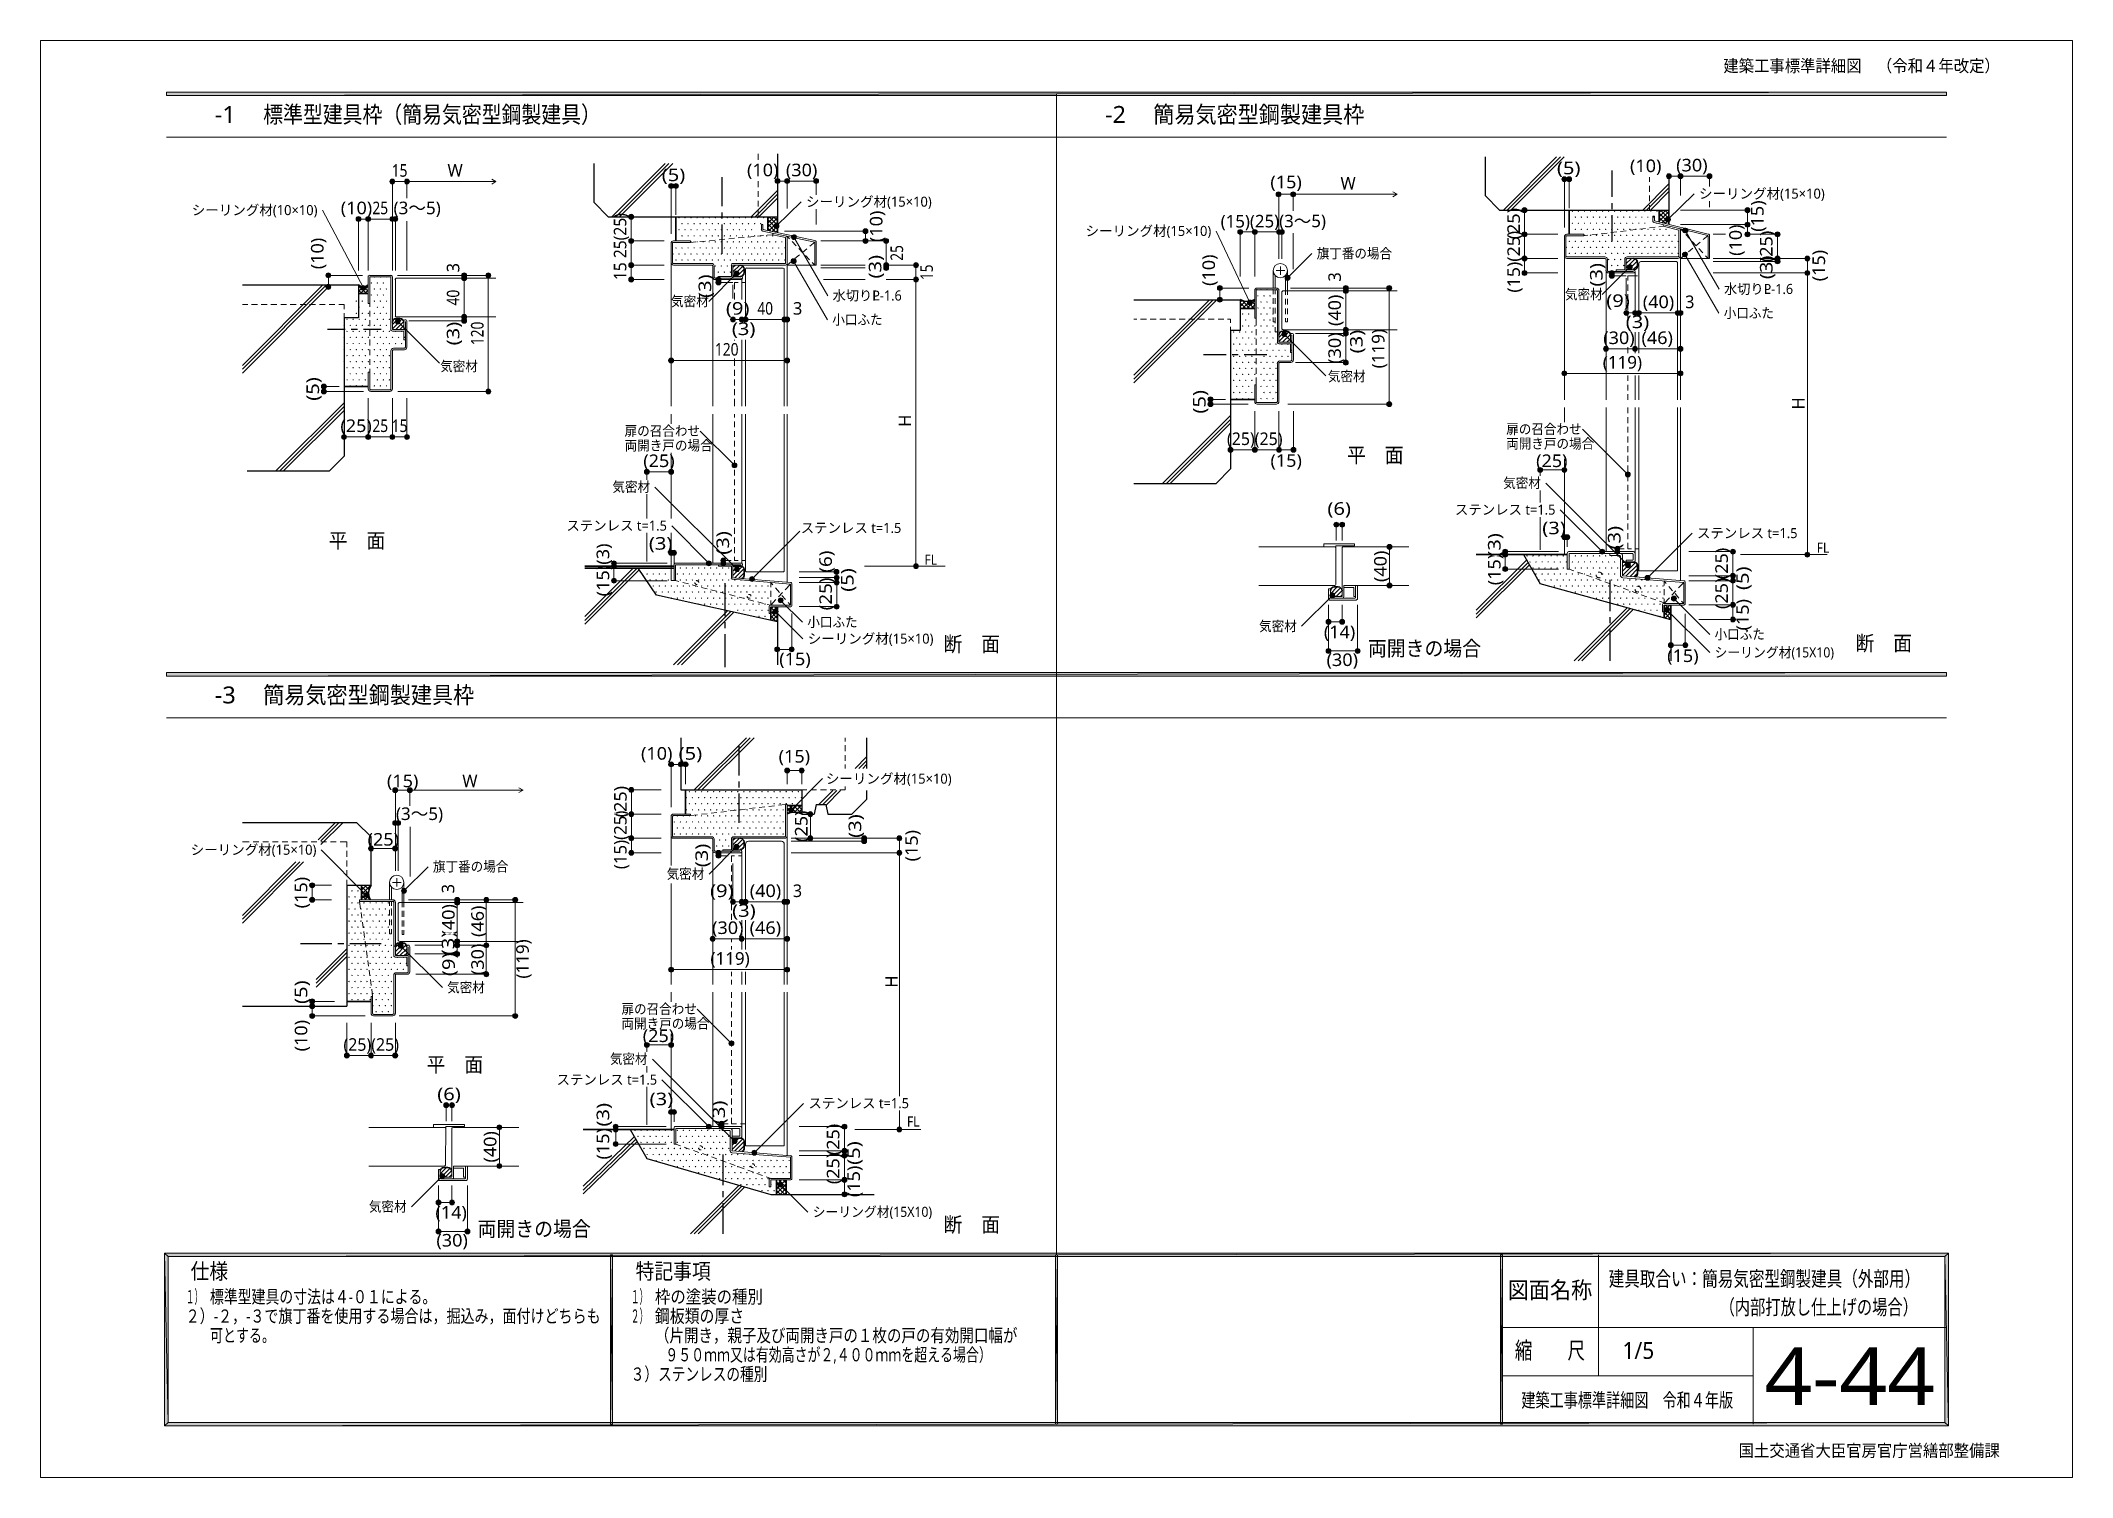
# Model space of a CAD drawing. Header units: millimetres. Extents: x 0 to 420, y 0 to 297.
import ezdxf
from ezdxf.enums import TextEntityAlignment as Align

# ---------------------------------------------------------------- set-up
doc = ezdxf.new("R2010")
doc.units = ezdxf.units.MM
doc.styles.add('kst32b', font='NotoSansJP-Variable.ttf')

msp = doc.modelspace()

# ---------------------------------------------------------------- texts
at = {"style": 'kst32b'}
for s, height, p, p2 in [('建築工事標準詳細図\u3000（令和４年改定）', 2.54, (348.01, 290.49), (405.16, 290.49)), ('-1', 3.491, (36.17, 279.97), (40.54, 279.97)), ('標準型建具枠（簡易気密型鋼製建具）', 3.4908, (46.19, 279.97), (116, 279.97)), ('-2', 3.491, (220.18, 279.97), (224.54, 279.97)), ('簡易気密型鋼製建具枠', 3.491, (230.17, 279.97), (273.8, 279.97)), ('15', 2.599, (72.77, 268.84), (76.02, 268.84)), ('(5)', 2.599, (128.57, 267.93), (133.44, 267.93)), ('(10)', 2.599, (146.2, 268.94), (152.7, 268.94)), ('(30)', 2.599, (154.24, 268.94), (160.74, 268.94)), ('(15)', 2.599, (254.38, 266.45), (260.88, 266.45)), ('(5)', 2.599, (313.61, 269.35), (318.48, 269.35)), ('(10)', 2.599, (328.72, 269.79), (335.22, 269.79)), ('(30)', 2.599, (338.26, 269.94), (344.76, 269.94)), ('シーリング材(15×10)', 2.0791, (158.39, 262.64), (184.38, 262.64)), ('シーリング材(15×10)', 2.0791, (342.98, 264.31), (368.97, 264.31)), ('シーリング材(10×10)', 2.0791, (31.43, 260.9), (57.42, 260.9)), ('(10)', 2.599, (62.23, 261.09), (68.73, 261.09)), ('25', 2.599, (68.77, 261.09), (72.02, 261.09)), ('(3～5)', 2.599, (73.15, 261.09), (82.9, 261.09)), ('15 25(25)', 2.599, (121.26, 247.46), (121.26, 261.32)), ('(10)', 2.599, (174.2, 255.33), (174.2, 261.83)), ('(15)(25)(3～5)', 2.5989, (244.12, 258.32), (265.88, 258.42)), ('(25)', 2.599, (305.96, 255.88), (305.96, 262.38)), ('(15)', 2.599, (356.34, 257.45), (356.34, 263.95)), ('シーリング材(15×10)', 2.0791, (216.18, 256.6), (242.16, 256.6)), ('(15)(25)', 2.599, (305.96, 244.88), (305.96, 257.66)), ('(10)', 2.599, (351.83, 252.48), (351.83, 258.97)), ('(25)', 2.599, (358.18, 251.18), (358.18, 257.68)), ('(10)', 2.599, (58.67, 249.72), (58.67, 256.22)), ('(3)', 2.599, (173.97, 247.8), (173.97, 252.67)), ('25', 2.599, (178.46, 251.46), (178.46, 254.71)), ('(10)', 2.599, (242.93, 246.27), (242.93, 252.77)), ('旗丁番の場合', 2.079, (263.95, 251.95), (279.54, 251.95)), ('(3)', 2.599, (358.18, 247.67), (358.18, 252.54)), ('(15)', 2.599, (369.04, 247.23), (369.04, 253.72)), ('(3)', 2.599, (138.79, 243.78), (138.79, 248.65)), ('15', 2.599, (184.62, 247.46), (184.62, 250.71)), ('(3)', 2.599, (323.05, 246.13), (323.05, 251)), ('40', 2.599, (86.74, 242.23), (86.74, 245.48)), ('気密材', 2.079, (130.49, 242.08), (138.29, 242.08)), ('水切りP-1.6', 2.079, (163.89, 243.25), (178.19, 243.25)), ('(40)', 2.599, (268.96, 237.98), (268.96, 244.47)), ('気密材', 2.079, (315.28, 243.5), (323.07, 243.5)), ('(9)', 2.599, (323.81, 241.93), (328.68, 241.93)), ('(40)', 2.599, (331.36, 241.68), (337.86, 241.68)), ('水切りP-1.6', 2.079, (348.15, 244.6), (362.44, 244.6)), ('(9)', 2.599, (141.84, 240.33), (146.71, 240.33)), ('40', 2.599, (148.34, 240.33), (151.58, 240.33)), ('小口ふた', 2.079, (163.83, 238.27), (174.23, 238.27)), ('(3)', 2.599, (327.83, 237.55), (332.7, 237.55)), ('小口ふた', 2.079, (348.09, 239.63), (358.48, 239.63)), ('(3)', 2.599, (86.74, 233.98), (86.74, 238.85)), ('120', 2.599, (91.74, 234.02), (91.74, 238.89)), ('(3)', 2.599, (143.07, 236.11), (147.94, 236.11)), ('(30)', 2.599, (268.96, 230.17), (268.96, 236.66)), ('(3)', 2.599, (273.45, 232.33), (273.45, 237.2)), ('(119)', 2.599, (277.96, 229.23), (277.96, 237.36)), ('(30)', 2.599, (323.19, 234.25), (329.69, 234.25)), ('(46)', 2.599, (331.09, 234.25), (337.59, 234.25)), ('気密材', 2.079, (82.78, 228.64), (90.58, 228.64)), ('120', 2.599, (139.57, 231.86), (144.45, 231.86)), ('(119)', 2.599, (323.09, 229.19), (331.21, 229.19)), ('(5)', 2.599, (57.74, 222.53), (57.74, 227.4)), ('気密材', 2.079, (266.28, 226.55), (274.07, 226.55)), ('(5)', 2.599, (241, 219.88), (241, 224.75)), ('(25)', 2.599, (62.15, 216.07), (68.64, 216.07)), ('25', 2.599, (68.77, 216.07), (72.02, 216.07)), ('15', 2.599, (72.77, 216.07), (76.02, 216.07)), ('扉の召合わせ', 2.079, (120.9, 215.27), (136.5, 215.27)), ('両開き戸の場合', 2.079, (120.9, 212.26), (139.1, 212.26)), ('(25)(25)', 2.599, (245.41, 213.38), (256.9, 213.38)), ('扉の召合わせ', 2.079, (303.13, 215.65), (318.72, 215.65)), ('両開き戸の場合', 2.079, (303.13, 212.64), (321.32, 212.64)), ('(25)', 2.599, (124.76, 208.83), (131.25, 208.83)), ('(15)', 2.599, (254.4, 208.89), (260.9, 208.89)), ('平\u3000面', 3.119, (270.21, 209.74), (281.91, 209.74)), ('(25)', 2.599, (309.31, 208.83), (315.81, 208.83)), ('気密材', 2.079, (118.36, 203.71), (126.16, 203.71)), ('気密材', 2.079, (302.51, 204.51), (310.31, 204.51)), ('ステンレス t=1.5', 2.0791, (108.86, 195.69), (129.65, 195.69)), ('(6)', 2.599, (266.17, 198.95), (271.04, 198.95)), ('ステンレス t=1.5', 2.0791, (292.52, 198.99), (313.31, 198.99)), ('(3)', 2.599, (310.58, 194.94), (315.45, 194.94)), ('平\u3000面', 3.119, (59.73, 192.07), (71.43, 192.07)), ('(3)', 2.599, (125.92, 191.75), (130.79, 191.75)), ('(3)', 2.599, (142.49, 190.71), (142.49, 195.58)), ('ステンレス t=1.5', 2.0791, (157.31, 195.22), (178.1, 195.22)), ('(3)', 2.599, (301.96, 190.29), (301.96, 195.16)), ('(3)', 2.599, (326.75, 191.79), (326.75, 196.66)), ('ステンレス t=1.5', 2.0791, (342.56, 194.14), (363.35, 194.14)), ('FL', 2.079, (367.31, 191.11), (369.9, 191.11)), ('(15)(3)', 2.599, (117.71, 182.1), (117.71, 193.04)), ('(25) (6)', 2.599, (163.75, 179.22), (163.75, 191.56)), ('FL', 2.079, (182.88, 188.66), (185.48, 188.66)), ('(40)', 2.599, (278.41, 185.06), (278.41, 191.56)), ('(15)', 2.599, (301.96, 184.4), (301.96, 190.9)), ('(25)', 2.599, (348.95, 185.65), (348.95, 192.15)), ('(5)', 2.599, (168.23, 183.05), (168.23, 187.92)), ('(25)', 2.599, (348.95, 179.47), (348.95, 185.97)), ('(5)', 2.599, (353.27, 183.41), (353.27, 188.28)), ('(15)', 2.599, (353.27, 175.05), (353.27, 181.55)), ('小口ふた', 2.079, (158.67, 175.77), (169.06, 175.77)), ('気密材', 2.079, (252.05, 174.92), (259.85, 174.92)), ('シーリング材(15×10)', 2.0791, (158.75, 172.32), (184.74, 172.32)), ('断\u3000面', 3.119, (186.82, 170.69), (198.51, 170.69)), ('(14)', 2.599, (265.43, 173.46), (271.93, 173.46)), ('両開きの場合', 3.119, (274.55, 169.8), (297.94, 169.8)), ('小口ふた', 2.079, (346.2, 173.23), (356.6, 173.23)), ('断\u3000面', 3.119, (375.33, 170.86), (387.02, 170.86)), ('(15)', 2.599, (152.87, 167.85), (159.36, 167.85)), ('(30)', 2.599, (266, 167.7), (272.5, 167.7)), ('(15)', 2.599, (336.4, 168.53), (342.9, 168.53)), ('シーリング材(15X10)', 2.0791, (346.2, 169.48), (370.89, 169.48)), ('簡易気密型鋼製建具枠', 3.491, (46.19, 159.98), (89.82, 159.98)), ('-3', 3.491, (36.17, 159.98), (40.54, 159.98)), ('(10)', 2.599, (124.29, 148.34), (130.79, 148.34)), ('(5)', 2.599, (132.06, 148.34), (136.93, 148.34)), ('(15)', 2.599, (152.74, 147.74), (159.24, 147.74)), ('(15)', 2.599, (71.78, 142.66), (78.27, 142.66)), ('シーリング材(15×10)', 2.0791, (162.5, 143.38), (188.49, 143.38)), ('(25)', 2.599, (121.33, 136.42), (121.33, 142.92)), ('(3～5)', 2.599, (73.64, 135.87), (83.38, 135.87)), ('(15)(25)', 2.599, (121.31, 125.71), (121.31, 137.82)), ('(25)', 2.599, (158.71, 131.34), (158.71, 137.84)), ('(3)', 2.599, (169.8, 132.19), (169.8, 137.06)), ('シーリング材(15×10)', 2.0791, (31.2, 128.69), (57.19, 128.69)), ('(25)', 2.599, (67.78, 130.58), (74.27, 130.58)), ('(3)', 2.599, (138.13, 126.11), (138.13, 130.98)), ('(15)', 2.599, (181.5, 127.32), (181.5, 133.81)), ('旗丁番の場合', 2.079, (81.28, 125.22), (96.87, 125.22)), ('気密材', 2.079, (129.58, 123.72), (137.38, 123.72)), ('(15)', 2.599, (55.31, 117.62), (55.31, 124.12)), ('(9)', 2.599, (138.56, 119.95), (143.43, 119.95)), ('(40)', 2.599, (146.77, 119.95), (153.27, 119.95)), ('(40)', 2.599, (85.77, 111.99), (85.77, 118.49)), ('(46)', 2.599, (91.8, 111.7), (91.8, 118.19)), ('(3)', 2.599, (143.13, 115.87), (148, 115.87)), ('(30)', 2.599, (138.98, 112.31), (145.48, 112.31)), ('(46)', 2.599, (146.75, 112.31), (153.25, 112.31)), ('(3)', 2.599, (85.7, 107.91), (85.7, 112.78)), ('(30)', 2.599, (91.8, 103.82), (91.8, 110.32)), ('(119)', 2.599, (101.09, 103.1), (101.09, 111.22)), ('(9)', 2.599, (85.81, 103.61), (85.81, 108.48)), ('(119)', 2.599, (138.64, 105.96), (146.76, 105.96)), ('(5)', 2.599, (55.31, 97.85), (55.31, 102.73)), ('気密材', 2.079, (84.22, 100.25), (92.02, 100.25)), ('扉の召合わせ', 2.079, (120.25, 95.78), (135.84, 95.78)), ('(10)', 2.599, (55.31, 88.05), (55.31, 94.55)), ('両開き戸の場合', 2.079, (120.25, 92.77), (138.44, 92.77)), ('(25)', 2.599, (124.65, 89.98), (131.15, 89.98)), ('(25)(25)', 2.599, (62.78, 88.18), (74.27, 88.18)), ('平\u3000面', 3.119, (79.97, 83.76), (91.66, 83.76)), ('気密材', 2.079, (117.86, 85.47), (125.65, 85.47)), ('(6)', 2.599, (82.17, 77.94), (87.04, 77.94)), ('ステンレス t=1.5', 2.0791, (106.83, 81.17), (127.62, 81.17)), ('(3)', 2.599, (117.71, 72.52), (117.71, 77.39)), ('(3)', 2.599, (126.07, 76.92), (130.94, 76.92)), ('(3)', 2.599, (141.65, 73), (141.65, 77.88)), ('ステンレス t=1.5', 2.0791, (158.9, 76.31), (179.69, 76.31)), ('(40)', 2.599, (94.4, 65.07), (94.4, 71.56)), ('(15)', 2.599, (117.71, 65.7), (117.71, 72.2)), ('(25)', 2.599, (165.29, 66.59), (165.29, 73.09)), ('FL', 2.079, (179.26, 72.52), (181.86, 72.52)), ('(5)', 2.599, (169.55, 64.6), (169.55, 69.47)), ('(25)', 2.599, (165.29, 60.6), (165.29, 67.1)), ('(15)', 2.599, (169.55, 57.93), (169.55, 64.43)), ('気密材', 2.079, (68.05, 54.93), (75.85, 54.93)), ('(14)', 2.599, (81.79, 53.47), (88.29, 53.47)), ('シーリング材(15X10)', 2.0791, (159.77, 53.85), (184.46, 53.85)), ('両開きの場合', 3.119, (90.51, 49.81), (113.9, 49.81)), ('断\u3000面', 3.119, (186.82, 50.69), (198.51, 50.69)), ('(30)', 2.599, (82, 47.71), (88.5, 47.71)), ('仕様', 3.273, (31.18, 40.98), (38.94, 40.98)), ('特記事項', 3.273, (123.17, 40.98), (138.69, 40.98)), ('建具取合い：簡易気密型鋼製建具（外部用）', 3.1219, (324.32, 39.5), (388.69, 39.5)), ('１）', 2.728, (30.18, 35.98), (33.81, 35.98)), ('標準型建具の寸法は４-０１による。', 2.7278, (35.18, 35.98), (81.98, 35.98)), ('１）', 2.728, (122.17, 35.98), (125.8, 35.98)), ('枠の塗装の種別', 2.728, (127.17, 35.98), (149.48, 35.98)), ('図面名称', 3.491, (303.45, 36.98), (320.9, 36.98)), ('２）-２，-３で旗丁番を使用する場合は，掘込み，面付けどちらも', 2.7278, (30.18, 31.98), (115.94, 31.98)), ('２）', 2.728, (122.17, 31.98), (125.8, 31.98)), ('鋼板類の厚さ', 2.728, (127.17, 31.98), (145.61, 31.98)), ('（内部打放し仕上げの場合）', 3.1219, (347.24, 33.63), (388.23, 33.63)), ('可とする。', 2.728, (35.18, 27.98), (48.63, 27.98)), ('（片開き，親子及び両開き戸の１枚の戸の有効開口幅が', 2.7278, (127.17, 27.98), (202.09, 27.98)), ('９５０ｍｍ又は有効高さが２,４００ｍｍを超える場合）', 2.7278, (129.32, 23.98), (196.8, 23.98)), ('縮\u3000\u3000尺', 3.491, (304.91, 24.49), (319.43, 24.49)), ('1/5', 3.491, (327.17, 24.49), (333.72, 24.49)), ('4-44', 11.831, (356.51, 14.99), (391.8, 14.99)), ('３）ステンレスの種別', 2.728, (122.17, 19.98), (150.41, 19.98)), ('建築工事標準詳細図\u3000令和４年版', 2.919, (306.26, 14.5), (350.04, 14.5)), ('国土交通省大臣官房官庁営繕部整備課', 2.54, (351.18, 4.27), (405.16, 4.27))]:
    msp.add_text(s, height=height, dxfattribs=at).set_placement(p, p2, align=Align.FIT)
for s, height, p in [('W', 2.6, (84.29, 268.84)), ('W', 2.6, (268.88, 266.19)), ('L', 2.08, (172.17, 243.27)), ('3', 2.6, (340.11, 241.68)), ('L', 2.08, (356.38, 244.62)), ('3', 2.6, (155.7, 240.33)), ('W', 2.6, (87.35, 142.64)), ('3', 2.6, (155.66, 119.95))]:
    msp.add_text(s, height=height, dxfattribs=at).set_placement(p)
for s, p in [('3', (86.74, 249.07)), ('3', (268.96, 247.16)), ('H', (364.79, 220.73)), ('H', (180.13, 217.15)), ('3', (85.7, 120.71)), ('H', (177.36, 101.22))]:
    msp.add_text(s, height=2.6, rotation=90, dxfattribs=at).set_placement(p)

# ---------------------------------------------------------------- hatches: boundary and pattern name
h = msp.add_hatch(color=7)
h.paths.add_polyline_path([(394.17, 285.62), (394.17, 286.32), (26.18, 285.62), (394.17, 285.62)])
h.paths.add_polyline_path([(394.17, 286.32), (26.18, 285.62), (26.18, 286.32), (394.17, 286.32)])
h = msp.add_hatch(color=7)
h.paths.add_polyline_path([(315.34, 268.8), (315.15, 268.84), (315.15, 268.33), (315.34, 268.8)])
h.paths.add_polyline_path([(315.15, 268.84), (315.15, 268.33), (314.96, 268.8), (315.15, 268.84)])
h.paths.add_polyline_path([(315.15, 268.33), (314.96, 268.8), (314.79, 268.69), (315.15, 268.33)])
h = msp.add_hatch(color=7)
h.paths.add_polyline_path([(315.66, 268.33), (315.62, 268.52), (315.15, 268.33), (315.66, 268.33)])
h.paths.add_polyline_path([(315.62, 268.52), (315.15, 268.33), (315.51, 268.69), (315.62, 268.52)])
h.paths.add_polyline_path([(315.15, 268.33), (315.51, 268.69), (315.34, 268.8), (315.15, 268.33)])
h = msp.add_hatch(color=7)
h.paths.add_polyline_path([(316.36, 268.8), (316.15, 268.84), (316.15, 268.33), (316.36, 268.8)])
h.paths.add_polyline_path([(316.15, 268.84), (316.15, 268.33), (315.95, 268.8), (316.15, 268.84)])
h.paths.add_polyline_path([(316.15, 268.33), (315.95, 268.8), (315.81, 268.69), (316.15, 268.33)])
h = msp.add_hatch(color=7)
h.paths.add_polyline_path([(316.65, 268.33), (316.63, 268.52), (316.15, 268.33), (316.65, 268.33)])
h.paths.add_polyline_path([(316.63, 268.52), (316.15, 268.33), (316.51, 268.69), (316.63, 268.52)])
h.paths.add_polyline_path([(316.15, 268.33), (316.51, 268.69), (316.36, 268.8), (316.15, 268.33)])
h = msp.add_hatch(color=7)
h.paths.add_polyline_path([(336.4, 269.32), (336.3, 269.16), (336.76, 268.96), (336.4, 269.32)])
h.paths.add_polyline_path([(336.3, 269.16), (336.76, 268.96), (336.25, 268.96), (336.3, 269.16)])
h.paths.add_polyline_path([(336.76, 268.96), (336.25, 268.96), (336.3, 268.77), (336.76, 268.96)])
h = msp.add_hatch(color=7)
h.paths.add_polyline_path([(336.3, 268.77), (336.4, 268.6), (336.76, 268.96), (336.3, 268.77)])
h.paths.add_polyline_path([(336.4, 268.6), (336.76, 268.96), (336.57, 268.5), (336.4, 268.6)])
h.paths.add_polyline_path([(336.76, 268.96), (336.57, 268.5), (336.76, 268.46), (336.76, 268.96)])
h = msp.add_hatch(color=7)
h.paths.add_polyline_path([(336.95, 269.43), (336.76, 269.47), (336.76, 268.96), (336.95, 269.43)])
h.paths.add_polyline_path([(336.76, 269.47), (336.76, 268.96), (336.57, 269.43), (336.76, 269.47)])
h.paths.add_polyline_path([(336.76, 268.96), (336.57, 269.43), (336.4, 269.32), (336.76, 268.96)])
h = msp.add_hatch(color=7)
h.paths.add_polyline_path([(337.27, 268.96), (337.23, 269.16), (336.76, 268.96), (337.27, 268.96)])
h.paths.add_polyline_path([(337.23, 269.16), (336.76, 268.96), (337.12, 269.32), (337.23, 269.16)])
h.paths.add_polyline_path([(336.76, 268.96), (337.12, 269.32), (336.95, 269.43), (336.76, 268.96)])
h = msp.add_hatch(color=7)
h.paths.add_polyline_path([(336.76, 268.46), (336.95, 268.5), (336.76, 268.96), (336.76, 268.46)])
h.paths.add_polyline_path([(336.95, 268.5), (336.76, 268.96), (337.12, 268.6), (336.95, 268.5)])
h.paths.add_polyline_path([(336.76, 268.96), (337.12, 268.6), (337.23, 268.77), (336.76, 268.96)])
for points in [[(337.23, 268.77), (337.27, 268.96), (336.76, 268.96), (337.23, 268.77)], [(339.62, 268.77), (339.66, 268.96), (339.15, 268.96), (339.62, 268.77)], [(345.63, 268.77), (345.65, 268.96), (345.16, 268.96), (345.63, 268.77)], [(73.09, 268.31), (72.9, 268.35), (72.9, 267.84), (73.09, 268.31)], [(76.09, 268.31), (75.9, 268.35), (75.9, 267.84), (76.09, 268.31)], [(130.7, 267.4), (130.49, 267.44), (130.49, 266.93), (130.7, 267.4)], [(131.7, 267.4), (131.51, 267.44), (131.51, 266.93), (131.7, 267.4)], [(152.7, 268.41), (152.51, 268.46), (152.51, 267.95), (152.7, 268.41)], [(154.69, 268.41), (154.5, 268.46), (154.5, 267.95), (154.69, 268.41)], [(160.7, 268.41), (160.51, 268.46), (160.51, 267.95), (160.7, 268.41)], [(256.29, 265.66), (256.1, 265.71), (256.1, 265.2), (256.29, 265.66)], [(259.27, 265.66), (259.08, 265.71), (259.08, 265.2), (259.27, 265.66)], [(315.62, 268.14), (315.66, 268.33), (315.15, 268.33), (315.62, 268.14)], [(316.63, 268.14), (316.65, 268.33), (316.15, 268.33), (316.63, 268.14)], [(66.1, 260.56), (65.91, 260.6), (65.91, 260.1), (66.1, 260.56)], [(68.09, 260.56), (67.9, 260.6), (67.9, 260.1), (68.09, 260.56)], [(73.09, 260.56), (72.9, 260.6), (72.9, 260.1), (73.09, 260.56)], [(73.7, 260.56), (73.51, 260.6), (73.51, 260.1), (73.7, 260.56)], [(122.45, 261.05), (122.26, 261.07), (122.26, 260.58), (122.45, 261.05)], [(132.14, 260.41), (132.12, 260.39), (132.1, 260.37), (132.12, 260.35), (132.14, 260.33), (132.16, 260.35), (132.19, 260.37), (132.16, 260.39), (132.14, 260.41)], [(133.39, 260.41), (133.37, 260.39), (133.35, 260.37), (133.37, 260.35), (133.39, 260.33), (133.41, 260.35), (133.43, 260.37), (133.41, 260.39), (133.39, 260.41)], [(134.64, 260.41), (134.62, 260.39), (134.6, 260.37), (134.62, 260.35), (134.64, 260.33), (134.66, 260.35), (134.68, 260.37), (134.66, 260.39), (134.64, 260.41)], [(135.89, 260.41), (135.87, 260.39), (135.85, 260.37), (135.87, 260.35), (135.89, 260.33), (135.91, 260.35), (135.93, 260.37), (135.91, 260.39), (135.89, 260.41)], [(137.14, 260.41), (137.12, 260.39), (137.1, 260.37), (137.12, 260.35), (137.14, 260.33), (137.16, 260.35), (137.18, 260.37), (137.16, 260.39), (137.14, 260.41)], [(138.39, 260.41), (138.37, 260.39), (138.35, 260.37), (138.37, 260.35), (138.39, 260.33), (138.41, 260.35), (138.43, 260.37), (138.41, 260.39), (138.39, 260.41)], [(139.64, 260.41), (139.62, 260.39), (139.59, 260.37), (139.62, 260.35), (139.64, 260.33), (139.66, 260.35), (139.68, 260.37), (139.66, 260.39), (139.64, 260.41)], [(140.89, 260.41), (140.86, 260.39), (140.84, 260.37), (140.86, 260.35), (140.89, 260.33), (140.91, 260.35), (140.93, 260.37), (140.91, 260.39), (140.89, 260.41)], [(142.13, 260.41), (142.11, 260.39), (142.09, 260.37), (142.11, 260.35), (142.13, 260.33), (142.16, 260.35), (142.18, 260.37), (142.16, 260.39), (142.13, 260.41)], [(143.38, 260.41), (143.36, 260.39), (143.34, 260.37), (143.36, 260.35), (143.38, 260.33), (143.4, 260.35), (143.43, 260.37), (143.4, 260.39), (143.38, 260.41)], [(144.63, 260.41), (144.61, 260.39), (144.59, 260.37), (144.61, 260.35), (144.63, 260.33), (144.65, 260.35), (144.67, 260.37), (144.65, 260.39), (144.63, 260.41)], [(145.9, 260.41), (145.88, 260.39), (145.86, 260.37), (145.88, 260.35), (145.9, 260.33), (145.92, 260.35), (145.94, 260.37), (145.92, 260.39), (145.9, 260.41)], [(147.15, 260.41), (147.13, 260.39), (147.11, 260.37), (147.13, 260.35), (147.15, 260.33), (147.17, 260.35), (147.19, 260.37), (147.17, 260.39), (147.15, 260.41)], [(148.4, 260.41), (148.38, 260.39), (148.36, 260.37), (148.38, 260.35), (148.4, 260.33), (148.42, 260.35), (148.44, 260.37), (148.42, 260.39), (148.4, 260.41)], [(149.65, 260.41), (149.63, 260.39), (149.61, 260.37), (149.63, 260.35), (149.65, 260.33), (149.67, 260.35), (149.69, 260.37), (149.67, 260.39), (149.65, 260.41)], [(307.38, 261.75), (307.42, 261.94), (306.92, 261.94), (307.38, 261.75)], [(316.17, 260.52), (316.15, 260.5), (316.12, 260.48), (316.15, 260.46), (316.17, 260.43), (316.19, 260.46), (316.21, 260.48), (316.19, 260.5), (316.17, 260.52)], [(316.8, 261.77), (316.78, 261.75), (316.76, 261.73), (316.78, 261.7), (316.8, 261.68), (316.82, 261.7), (316.84, 261.73), (316.82, 261.75), (316.8, 261.77)], [(317.42, 260.52), (317.39, 260.5), (317.37, 260.48), (317.39, 260.46), (317.42, 260.43), (317.44, 260.46), (317.46, 260.48), (317.44, 260.5), (317.42, 260.52)], [(318.05, 261.77), (318.03, 261.75), (318.01, 261.73), (318.03, 261.7), (318.05, 261.68), (318.07, 261.7), (318.09, 261.73), (318.07, 261.75), (318.05, 261.77)], [(318.66, 260.52), (318.64, 260.5), (318.62, 260.48), (318.64, 260.46), (318.66, 260.43), (318.69, 260.46), (318.71, 260.48), (318.69, 260.5), (318.66, 260.52)], [(319.3, 261.77), (319.28, 261.75), (319.26, 261.73), (319.28, 261.7), (319.3, 261.68), (319.32, 261.7), (319.34, 261.73), (319.32, 261.75), (319.3, 261.77)], [(319.91, 260.52), (319.89, 260.5), (319.87, 260.48), (319.89, 260.46), (319.91, 260.43), (319.93, 260.46), (319.96, 260.48), (319.93, 260.5), (319.91, 260.52)], [(320.55, 261.77), (320.53, 261.75), (320.51, 261.73), (320.53, 261.7), (320.55, 261.68), (320.57, 261.7), (320.59, 261.73), (320.57, 261.75), (320.55, 261.77)], [(321.16, 260.52), (321.14, 260.5), (321.12, 260.48), (321.14, 260.46), (321.16, 260.43), (321.18, 260.46), (321.2, 260.48), (321.18, 260.5), (321.16, 260.52)], [(321.8, 261.77), (321.78, 261.75), (321.75, 261.73), (321.78, 261.7), (321.8, 261.68), (321.82, 261.7), (321.84, 261.73), (321.82, 261.75), (321.8, 261.77)], [(322.43, 260.52), (322.41, 260.5), (322.39, 260.48), (322.41, 260.46), (322.43, 260.43), (322.45, 260.46), (322.47, 260.48), (322.45, 260.5), (322.43, 260.52)], [(323.05, 261.77), (323.02, 261.75), (323, 261.73), (323.02, 261.7), (323.05, 261.68), (323.07, 261.7), (323.09, 261.73), (323.07, 261.75), (323.05, 261.77)], [(323.68, 260.52), (323.66, 260.5), (323.64, 260.48), (323.66, 260.46), (323.68, 260.43), (323.7, 260.46), (323.72, 260.48), (323.7, 260.5), (323.68, 260.52)], [(324.29, 261.77), (324.27, 261.75), (324.25, 261.73), (324.27, 261.7), (324.29, 261.68), (324.32, 261.7), (324.34, 261.73), (324.32, 261.75), (324.29, 261.77)], [(324.93, 260.52), (324.91, 260.5), (324.89, 260.48), (324.91, 260.46), (324.93, 260.43), (324.95, 260.46), (324.97, 260.48), (324.95, 260.5), (324.93, 260.52)], [(325.54, 261.77), (325.52, 261.75), (325.5, 261.73), (325.52, 261.7), (325.54, 261.68), (325.56, 261.7), (325.59, 261.73), (325.56, 261.75), (325.54, 261.77)], [(326.18, 260.52), (326.16, 260.5), (326.14, 260.48), (326.16, 260.46), (326.18, 260.43), (326.2, 260.46), (326.22, 260.48), (326.2, 260.5), (326.18, 260.52)], [(326.79, 261.77), (326.77, 261.75), (326.75, 261.73), (326.77, 261.7), (326.79, 261.68), (326.81, 261.7), (326.83, 261.73), (326.81, 261.75), (326.79, 261.77)], [(327.43, 260.52), (327.41, 260.5), (327.38, 260.48), (327.41, 260.46), (327.43, 260.43), (327.45, 260.46), (327.47, 260.48), (327.45, 260.5), (327.43, 260.52)], [(328.04, 261.77), (328.02, 261.75), (328, 261.73), (328.02, 261.7), (328.04, 261.68), (328.06, 261.7), (328.08, 261.73), (328.06, 261.75), (328.04, 261.77)], [(328.68, 260.52), (328.65, 260.5), (328.63, 260.48), (328.65, 260.46), (328.68, 260.43), (328.7, 260.46), (328.72, 260.48), (328.7, 260.5), (328.68, 260.52)], [(329.29, 261.77), (329.27, 261.75), (329.25, 261.73), (329.27, 261.7), (329.29, 261.68), (329.31, 261.7), (329.33, 261.73), (329.31, 261.75), (329.29, 261.77)], [(329.92, 260.52), (329.9, 260.5), (329.88, 260.48), (329.9, 260.46), (329.92, 260.43), (329.95, 260.46), (329.97, 260.48), (329.95, 260.5), (329.92, 260.52)], [(330.54, 261.77), (330.52, 261.75), (330.5, 261.73), (330.52, 261.7), (330.54, 261.68), (330.56, 261.7), (330.58, 261.73), (330.56, 261.75), (330.54, 261.77)], [(331.17, 260.52), (331.15, 260.5), (331.13, 260.48), (331.15, 260.46), (331.17, 260.43), (331.19, 260.46), (331.22, 260.48), (331.19, 260.5), (331.17, 260.52)], [(331.79, 261.77), (331.77, 261.75), (331.75, 261.73), (331.77, 261.7), (331.79, 261.68), (331.81, 261.7), (331.83, 261.73), (331.81, 261.75), (331.79, 261.77)], [(332.42, 260.52), (332.4, 260.5), (332.38, 260.48), (332.4, 260.46), (332.42, 260.43), (332.44, 260.46), (332.46, 260.48), (332.44, 260.5), (332.42, 260.52)], [(333.04, 261.77), (333.02, 261.75), (332.99, 261.73), (333.02, 261.7), (333.04, 261.68), (333.06, 261.7), (333.08, 261.73), (333.06, 261.75), (333.04, 261.77)], [(333.67, 260.52), (333.65, 260.5), (333.63, 260.48), (333.65, 260.46), (333.67, 260.43), (333.69, 260.46), (333.71, 260.48), (333.69, 260.5), (333.67, 260.52)], [(334.31, 261.77), (334.29, 261.75), (334.26, 261.73), (334.29, 261.7), (334.31, 261.68), (334.33, 261.7), (334.35, 261.73), (334.33, 261.75), (334.31, 261.77)], [(336.36, 260.5), (336.19, 260.37), (336.55, 260.03), (336.36, 260.5)], [(353.46, 261.75), (353.5, 261.94), (353, 261.94), (353.46, 261.75)], [(131.51, 259.16), (131.49, 259.14), (131.47, 259.12), (131.49, 259.1), (131.51, 259.08), (131.53, 259.1), (131.55, 259.12), (131.53, 259.14), (131.51, 259.16)], [(131.51, 256.67), (131.49, 256.65), (131.47, 256.62), (131.49, 256.6), (131.51, 256.58), (131.53, 256.6), (131.55, 256.62), (131.53, 256.65), (131.51, 256.67)], [(132.14, 257.92), (132.12, 257.89), (132.1, 257.87), (132.12, 257.85), (132.14, 257.83), (132.16, 257.85), (132.19, 257.87), (132.16, 257.89), (132.14, 257.92)], [(132.76, 259.16), (132.74, 259.14), (132.72, 259.12), (132.74, 259.1), (132.76, 259.08), (132.78, 259.1), (132.8, 259.12), (132.78, 259.14), (132.76, 259.16)], [(132.76, 256.67), (132.74, 256.65), (132.72, 256.62), (132.74, 256.6), (132.76, 256.58), (132.78, 256.6), (132.8, 256.62), (132.78, 256.65), (132.76, 256.67)], [(133.39, 257.92), (133.37, 257.89), (133.35, 257.87), (133.37, 257.85), (133.39, 257.83), (133.41, 257.85), (133.43, 257.87), (133.41, 257.89), (133.39, 257.92)], [(134.03, 259.16), (134.01, 259.14), (133.98, 259.12), (134.01, 259.1), (134.03, 259.08), (134.05, 259.1), (134.07, 259.12), (134.05, 259.14), (134.03, 259.16)], [(134.03, 256.67), (134.01, 256.65), (133.98, 256.62), (134.01, 256.6), (134.03, 256.58), (134.05, 256.6), (134.07, 256.62), (134.05, 256.65), (134.03, 256.67)], [(134.64, 257.92), (134.62, 257.89), (134.6, 257.87), (134.62, 257.85), (134.64, 257.83), (134.66, 257.85), (134.68, 257.87), (134.66, 257.89), (134.64, 257.92)], [(135.28, 259.16), (135.25, 259.14), (135.23, 259.12), (135.25, 259.1), (135.28, 259.08), (135.3, 259.1), (135.32, 259.12), (135.3, 259.14), (135.28, 259.16)], [(135.28, 256.67), (135.25, 256.65), (135.23, 256.62), (135.25, 256.6), (135.28, 256.58), (135.3, 256.6), (135.32, 256.62), (135.3, 256.65), (135.28, 256.67)], [(135.89, 257.92), (135.87, 257.89), (135.85, 257.87), (135.87, 257.85), (135.89, 257.83), (135.91, 257.85), (135.93, 257.87), (135.91, 257.89), (135.89, 257.92)], [(136.52, 259.16), (136.5, 259.14), (136.48, 259.12), (136.5, 259.1), (136.52, 259.08), (136.55, 259.1), (136.57, 259.12), (136.55, 259.14), (136.52, 259.16)], [(136.52, 256.67), (136.5, 256.65), (136.48, 256.62), (136.5, 256.6), (136.52, 256.58), (136.55, 256.6), (136.57, 256.62), (136.55, 256.65), (136.52, 256.67)], [(137.14, 257.92), (137.12, 257.89), (137.1, 257.87), (137.12, 257.85), (137.14, 257.83), (137.16, 257.85), (137.18, 257.87), (137.16, 257.89), (137.14, 257.92)], [(137.77, 259.16), (137.75, 259.14), (137.73, 259.12), (137.75, 259.1), (137.77, 259.08), (137.8, 259.1), (137.82, 259.12), (137.8, 259.14), (137.77, 259.16)], [(137.77, 256.67), (137.75, 256.65), (137.73, 256.62), (137.75, 256.6), (137.77, 256.58), (137.8, 256.6), (137.82, 256.62), (137.8, 256.65), (137.77, 256.67)], [(138.39, 257.92), (138.37, 257.89), (138.35, 257.87), (138.37, 257.85), (138.39, 257.83), (138.41, 257.85), (138.43, 257.87), (138.41, 257.89), (138.39, 257.92)], [(139.02, 259.16), (139, 259.14), (138.98, 259.12), (139, 259.1), (139.02, 259.08), (139.04, 259.1), (139.07, 259.12), (139.04, 259.14), (139.02, 259.16)], [(139.02, 256.67), (139, 256.65), (138.98, 256.62), (139, 256.6), (139.02, 256.58), (139.04, 256.6), (139.07, 256.62), (139.04, 256.65), (139.02, 256.67)], [(139.64, 257.92), (139.62, 257.89), (139.59, 257.87), (139.62, 257.85), (139.64, 257.83), (139.66, 257.85), (139.68, 257.87), (139.66, 257.89), (139.64, 257.92)], [(140.27, 259.16), (140.25, 259.14), (140.23, 259.12), (140.25, 259.1), (140.27, 259.08), (140.29, 259.1), (140.31, 259.12), (140.29, 259.14), (140.27, 259.16)], [(140.27, 256.67), (140.25, 256.65), (140.23, 256.62), (140.25, 256.6), (140.27, 256.58), (140.29, 256.6), (140.31, 256.62), (140.29, 256.65), (140.27, 256.67)], [(140.89, 257.92), (140.86, 257.89), (140.84, 257.87), (140.86, 257.85), (140.89, 257.83), (140.91, 257.85), (140.93, 257.87), (140.91, 257.89), (140.89, 257.92)], [(141.52, 259.16), (141.5, 259.14), (141.48, 259.12), (141.5, 259.1), (141.52, 259.08), (141.54, 259.1), (141.56, 259.12), (141.54, 259.14), (141.52, 259.16)], [(141.52, 256.67), (141.5, 256.65), (141.48, 256.62), (141.5, 256.6), (141.52, 256.58), (141.54, 256.6), (141.56, 256.62), (141.54, 256.65), (141.52, 256.67)], [(142.13, 257.92), (142.11, 257.89), (142.09, 257.87), (142.11, 257.85), (142.13, 257.83), (142.16, 257.85), (142.18, 257.87), (142.16, 257.89), (142.13, 257.92)], [(142.77, 259.16), (142.75, 259.14), (142.73, 259.12), (142.75, 259.1), (142.77, 259.08), (142.79, 259.1), (142.81, 259.12), (142.79, 259.14), (142.77, 259.16)], [(142.77, 256.67), (142.75, 256.65), (142.73, 256.62), (142.75, 256.6), (142.77, 256.58), (142.79, 256.6), (142.81, 256.62), (142.79, 256.65), (142.77, 256.67)], [(143.38, 257.92), (143.36, 257.89), (143.34, 257.87), (143.36, 257.85), (143.38, 257.83), (143.4, 257.85), (143.43, 257.87), (143.4, 257.89), (143.38, 257.92)], [(144.02, 259.16), (144, 259.14), (143.98, 259.12), (144, 259.1), (144.02, 259.08), (144.04, 259.1), (144.06, 259.12), (144.04, 259.14), (144.02, 259.16)], [(144.02, 256.67), (144, 256.65), (143.98, 256.62), (144, 256.6), (144.02, 256.58), (144.04, 256.6), (144.06, 256.62), (144.04, 256.65), (144.02, 256.67)], [(144.63, 257.92), (144.61, 257.89), (144.59, 257.87), (144.61, 257.85), (144.63, 257.83), (144.65, 257.85), (144.67, 257.87), (144.65, 257.89), (144.63, 257.92)], [(145.27, 259.16), (145.25, 259.14), (145.22, 259.12), (145.25, 259.1), (145.27, 259.08), (145.29, 259.1), (145.31, 259.12), (145.29, 259.14), (145.27, 259.16)], [(145.27, 256.67), (145.25, 256.65), (145.22, 256.62), (145.25, 256.6), (145.27, 256.58), (145.29, 256.6), (145.31, 256.62), (145.29, 256.65), (145.27, 256.67)], [(145.9, 257.92), (145.88, 257.89), (145.86, 257.87), (145.88, 257.85), (145.9, 257.83), (145.92, 257.85), (145.94, 257.87), (145.92, 257.89), (145.9, 257.92)], [(146.52, 259.16), (146.49, 259.14), (146.47, 259.12), (146.49, 259.1), (146.52, 259.08), (146.54, 259.1), (146.56, 259.12), (146.54, 259.14), (146.52, 259.16)], [(146.52, 256.67), (146.49, 256.65), (146.47, 256.62), (146.49, 256.6), (146.52, 256.58), (146.54, 256.6), (146.56, 256.62), (146.54, 256.65), (146.52, 256.67)], [(147.15, 257.92), (147.13, 257.89), (147.11, 257.87), (147.13, 257.85), (147.15, 257.83), (147.17, 257.85), (147.19, 257.87), (147.17, 257.89), (147.15, 257.92)], [(147.76, 259.16), (147.74, 259.14), (147.72, 259.12), (147.74, 259.1), (147.76, 259.08), (147.79, 259.1), (147.81, 259.12), (147.79, 259.14), (147.76, 259.16)], [(147.76, 256.67), (147.74, 256.65), (147.72, 256.62), (147.74, 256.6), (147.76, 256.58), (147.79, 256.6), (147.81, 256.62), (147.79, 256.65), (147.76, 256.67)], [(149.01, 259.16), (148.99, 259.14), (148.97, 259.12), (148.99, 259.1), (149.01, 259.08), (149.03, 259.1), (149.06, 259.12), (149.03, 259.14), (149.01, 259.16)], [(149.01, 256.67), (148.99, 256.65), (148.97, 256.62), (148.99, 256.6), (149.01, 256.58), (149.03, 256.6), (149.06, 256.62), (149.03, 256.65), (149.01, 256.67)], [(149.65, 257.92), (149.63, 257.89), (149.61, 257.87), (149.63, 257.85), (149.65, 257.83), (149.67, 257.85), (149.69, 257.87), (149.67, 257.89), (149.65, 257.92)], [(150.26, 256.67), (150.24, 256.65), (150.22, 256.62), (150.24, 256.6), (150.26, 256.58), (150.28, 256.6), (150.3, 256.62), (150.28, 256.65), (150.26, 256.67)], [(151.51, 256.67), (151.49, 256.65), (151.47, 256.62), (151.49, 256.6), (151.51, 256.58), (151.53, 256.6), (151.55, 256.62), (151.53, 256.65), (151.51, 256.67)], [(152.1, 259.12), (151.93, 259.02), (152.29, 258.66), (152.1, 259.12)], [(156.4, 256.43), (156.34, 256.62), (155.89, 256.37), (156.4, 256.43)], [(170.9, 258.04), (170.71, 258.09), (170.71, 257.58), (170.9, 258.04)], [(248.35, 257.89), (248.16, 257.94), (248.16, 257.43), (248.35, 257.89)], [(250.97, 256.96), (251.16, 256.92), (251.16, 257.43), (250.97, 256.96)], [(251.35, 257.89), (251.16, 257.94), (251.16, 257.43), (251.35, 257.89)], [(256.94, 257.89), (256.75, 257.94), (256.75, 257.43), (256.94, 257.89)], [(307.38, 256.75), (307.42, 256.94), (306.92, 256.94), (307.38, 256.75)], [(316.17, 258.02), (316.15, 258), (316.12, 257.98), (316.15, 257.96), (316.17, 257.94), (316.19, 257.96), (316.21, 257.98), (316.19, 258), (316.17, 258.02)], [(316.8, 259.27), (316.78, 259.25), (316.76, 259.23), (316.78, 259.21), (316.8, 259.19), (316.82, 259.21), (316.84, 259.23), (316.82, 259.25), (316.8, 259.27)], [(317.42, 258.02), (317.39, 258), (317.37, 257.98), (317.39, 257.96), (317.42, 257.94), (317.44, 257.96), (317.46, 257.98), (317.44, 258), (317.42, 258.02)], [(318.05, 259.27), (318.03, 259.25), (318.01, 259.23), (318.03, 259.21), (318.05, 259.19), (318.07, 259.21), (318.09, 259.23), (318.07, 259.25), (318.05, 259.27)], [(318.66, 258.02), (318.64, 258), (318.62, 257.98), (318.64, 257.96), (318.66, 257.94), (318.69, 257.96), (318.71, 257.98), (318.69, 258), (318.66, 258.02)], [(319.3, 259.27), (319.28, 259.25), (319.26, 259.23), (319.28, 259.21), (319.3, 259.19), (319.32, 259.21), (319.34, 259.23), (319.32, 259.25), (319.3, 259.27)], [(319.3, 256.77), (319.28, 256.75), (319.26, 256.73), (319.28, 256.71), (319.3, 256.69), (319.32, 256.71), (319.34, 256.73), (319.32, 256.75), (319.3, 256.77)], [(319.91, 258.02), (319.89, 258), (319.87, 257.98), (319.89, 257.96), (319.91, 257.94), (319.93, 257.96), (319.96, 257.98), (319.93, 258), (319.91, 258.02)], [(320.55, 259.27), (320.53, 259.25), (320.51, 259.23), (320.53, 259.21), (320.55, 259.19), (320.57, 259.21), (320.59, 259.23), (320.57, 259.25), (320.55, 259.27)], [(320.55, 256.77), (320.53, 256.75), (320.51, 256.73), (320.53, 256.71), (320.55, 256.69), (320.57, 256.71), (320.59, 256.73), (320.57, 256.75), (320.55, 256.77)], [(321.16, 258.02), (321.14, 258), (321.12, 257.98), (321.14, 257.96), (321.16, 257.94), (321.18, 257.96), (321.2, 257.98), (321.18, 258), (321.16, 258.02)], [(321.8, 259.27), (321.78, 259.25), (321.75, 259.23), (321.78, 259.21), (321.8, 259.19), (321.82, 259.21), (321.84, 259.23), (321.82, 259.25), (321.8, 259.27)], [(321.8, 256.77), (321.78, 256.75), (321.75, 256.73), (321.78, 256.71), (321.8, 256.69), (321.82, 256.71), (321.84, 256.73), (321.82, 256.75), (321.8, 256.77)], [(322.43, 258.02), (322.41, 258), (322.39, 257.98), (322.41, 257.96), (322.43, 257.94), (322.45, 257.96), (322.47, 257.98), (322.45, 258), (322.43, 258.02)], [(323.05, 259.27), (323.02, 259.25), (323, 259.23), (323.02, 259.21), (323.05, 259.19), (323.07, 259.21), (323.09, 259.23), (323.07, 259.25), (323.05, 259.27)], [(323.05, 256.77), (323.02, 256.75), (323, 256.73), (323.02, 256.71), (323.05, 256.69), (323.07, 256.71), (323.09, 256.73), (323.07, 256.75), (323.05, 256.77)], [(323.68, 258.02), (323.66, 258), (323.64, 257.98), (323.66, 257.96), (323.68, 257.94), (323.7, 257.96), (323.72, 257.98), (323.7, 258), (323.68, 258.02)], [(324.29, 259.27), (324.27, 259.25), (324.25, 259.23), (324.27, 259.21), (324.29, 259.19), (324.32, 259.21), (324.34, 259.23), (324.32, 259.25), (324.29, 259.27)], [(324.29, 256.77), (324.27, 256.75), (324.25, 256.73), (324.27, 256.71), (324.29, 256.69), (324.32, 256.71), (324.34, 256.73), (324.32, 256.75), (324.29, 256.77)], [(324.93, 258.02), (324.91, 258), (324.89, 257.98), (324.91, 257.96), (324.93, 257.94), (324.95, 257.96), (324.97, 257.98), (324.95, 258), (324.93, 258.02)], [(325.54, 259.27), (325.52, 259.25), (325.5, 259.23), (325.52, 259.21), (325.54, 259.19), (325.56, 259.21), (325.59, 259.23), (325.56, 259.25), (325.54, 259.27)], [(325.54, 256.77), (325.52, 256.75), (325.5, 256.73), (325.52, 256.71), (325.54, 256.69), (325.56, 256.71), (325.59, 256.73), (325.56, 256.75), (325.54, 256.77)], [(326.18, 258.02), (326.16, 258), (326.14, 257.98), (326.16, 257.96), (326.18, 257.94), (326.2, 257.96), (326.22, 257.98), (326.2, 258), (326.18, 258.02)], [(326.79, 259.27), (326.77, 259.25), (326.75, 259.23), (326.77, 259.21), (326.79, 259.19), (326.81, 259.21), (326.83, 259.23), (326.81, 259.25), (326.79, 259.27)], [(326.79, 256.77), (326.77, 256.75), (326.75, 256.73), (326.77, 256.71), (326.79, 256.69), (326.81, 256.71), (326.83, 256.73), (326.81, 256.75), (326.79, 256.77)], [(327.43, 258.02), (327.41, 258), (327.38, 257.98), (327.41, 257.96), (327.43, 257.94), (327.45, 257.96), (327.47, 257.98), (327.45, 258), (327.43, 258.02)], [(328.04, 259.27), (328.02, 259.25), (328, 259.23), (328.02, 259.21), (328.04, 259.19), (328.06, 259.21), (328.08, 259.23), (328.06, 259.25), (328.04, 259.27)], [(328.04, 256.77), (328.02, 256.75), (328, 256.73), (328.02, 256.71), (328.04, 256.69), (328.06, 256.71), (328.08, 256.73), (328.06, 256.75), (328.04, 256.77)], [(328.68, 258.02), (328.65, 258), (328.63, 257.98), (328.65, 257.96), (328.68, 257.94), (328.7, 257.96), (328.72, 257.98), (328.7, 258), (328.68, 258.02)], [(329.29, 259.27), (329.27, 259.25), (329.25, 259.23), (329.27, 259.21), (329.29, 259.19), (329.31, 259.21), (329.33, 259.23), (329.31, 259.25), (329.29, 259.27)], [(329.29, 256.77), (329.27, 256.75), (329.25, 256.73), (329.27, 256.71), (329.29, 256.69), (329.31, 256.71), (329.33, 256.73), (329.31, 256.75), (329.29, 256.77)], [(329.92, 258.02), (329.9, 258), (329.88, 257.98), (329.9, 257.96), (329.92, 257.94), (329.95, 257.96), (329.97, 257.98), (329.95, 258), (329.92, 258.02)], [(330.54, 259.27), (330.52, 259.25), (330.5, 259.23), (330.52, 259.21), (330.54, 259.19), (330.56, 259.21), (330.58, 259.23), (330.56, 259.25), (330.54, 259.27)], [(330.54, 256.77), (330.52, 256.75), (330.5, 256.73), (330.52, 256.71), (330.54, 256.69), (330.56, 256.71), (330.58, 256.73), (330.56, 256.75), (330.54, 256.77)], [(331.17, 258.02), (331.15, 258), (331.13, 257.98), (331.15, 257.96), (331.17, 257.94), (331.19, 257.96), (331.22, 257.98), (331.19, 258), (331.17, 258.02)], [(331.79, 259.27), (331.77, 259.25), (331.75, 259.23), (331.77, 259.21), (331.79, 259.19), (331.81, 259.21), (331.83, 259.23), (331.81, 259.25), (331.79, 259.27)], [(331.79, 256.77), (331.77, 256.75), (331.75, 256.73), (331.77, 256.71), (331.79, 256.69), (331.81, 256.71), (331.83, 256.73), (331.81, 256.75), (331.79, 256.77)], [(332.42, 258.02), (332.4, 258), (332.38, 257.98), (332.4, 257.96), (332.42, 257.94), (332.44, 257.96), (332.46, 257.98), (332.44, 258), (332.42, 258.02)], [(333.04, 256.77), (333.02, 256.75), (332.99, 256.73), (333.02, 256.71), (333.04, 256.69), (333.06, 256.71), (333.08, 256.73), (333.06, 256.75), (333.04, 256.77)], [(333.67, 258.02), (333.65, 258), (333.63, 257.98), (333.65, 257.96), (333.67, 257.94), (333.69, 257.96), (333.71, 257.98), (333.69, 258), (333.67, 258.02)], [(334.31, 259.27), (334.29, 259.25), (334.26, 259.23), (334.29, 259.21), (334.31, 259.19), (334.33, 259.21), (334.35, 259.23), (334.33, 259.25), (334.31, 259.27)], [(334.31, 256.77), (334.29, 256.75), (334.26, 256.73), (334.29, 256.71), (334.31, 256.69), (334.33, 256.71), (334.35, 256.73), (334.33, 256.75), (334.31, 256.77)], [(334.92, 258.02), (334.9, 258), (334.88, 257.98), (334.9, 257.96), (334.92, 257.94), (334.94, 257.96), (334.96, 257.98), (334.94, 258), (334.92, 258.02)], [(335.56, 256.77), (335.53, 256.75), (335.51, 256.73), (335.53, 256.71), (335.56, 256.69), (335.58, 256.71), (335.6, 256.73), (335.58, 256.75), (335.56, 256.77)], [(336.17, 258.02), (336.15, 258), (336.13, 257.98), (336.15, 257.96), (336.17, 257.94), (336.19, 257.96), (336.21, 257.98), (336.19, 258), (336.17, 258.02)], [(336.8, 256.77), (336.78, 256.75), (336.76, 256.73), (336.78, 256.71), (336.8, 256.69), (336.83, 256.71), (336.85, 256.73), (336.83, 256.75), (336.8, 256.77)], [(338.05, 256.77), (338.03, 256.75), (338.01, 256.73), (338.03, 256.71), (338.05, 256.69), (338.07, 256.71), (338.1, 256.73), (338.07, 256.75), (338.05, 256.77)], [(340.66, 257.79), (340.59, 257.98), (340.15, 257.73), (340.66, 257.79)], [(353.46, 258.74), (353.5, 258.93), (353, 258.93), (353.46, 258.74)], [(353.46, 256.75), (353.5, 256.94), (353, 256.94), (353.46, 256.75)], [(359.69, 256.75), (359.73, 256.94), (359.22, 256.94), (359.69, 256.75)], [(122.45, 256.03), (122.26, 256.07), (122.26, 255.57), (122.45, 256.03)], [(130.89, 252.9), (130.87, 252.88), (130.85, 252.86), (130.87, 252.84), (130.89, 252.81), (130.92, 252.84), (130.94, 252.86), (130.92, 252.88), (130.89, 252.9)], [(131.51, 254.17), (131.49, 254.15), (131.47, 254.13), (131.49, 254.11), (131.51, 254.08), (131.53, 254.11), (131.55, 254.13), (131.53, 254.15), (131.51, 254.17)], [(132.14, 252.9), (132.12, 252.88), (132.1, 252.86), (132.12, 252.84), (132.14, 252.81), (132.16, 252.84), (132.19, 252.86), (132.16, 252.88), (132.14, 252.9)], [(132.76, 254.17), (132.74, 254.15), (132.72, 254.13), (132.74, 254.11), (132.76, 254.08), (132.78, 254.11), (132.8, 254.13), (132.78, 254.15), (132.76, 254.17)], [(133.39, 252.9), (133.37, 252.88), (133.35, 252.86), (133.37, 252.84), (133.39, 252.81), (133.41, 252.84), (133.43, 252.86), (133.41, 252.88), (133.39, 252.9)], [(134.03, 254.17), (134.01, 254.15), (133.98, 254.13), (134.01, 254.11), (134.03, 254.08), (134.05, 254.11), (134.07, 254.13), (134.05, 254.15), (134.03, 254.17)], [(134.64, 255.42), (134.62, 255.4), (134.6, 255.38), (134.62, 255.35), (134.64, 255.33), (134.66, 255.35), (134.68, 255.38), (134.66, 255.4), (134.64, 255.42)], [(134.64, 252.9), (134.62, 252.88), (134.6, 252.86), (134.62, 252.84), (134.64, 252.81), (134.66, 252.84), (134.68, 252.86), (134.66, 252.88), (134.64, 252.9)], [(135.28, 254.17), (135.25, 254.15), (135.23, 254.13), (135.25, 254.11), (135.28, 254.08), (135.3, 254.11), (135.32, 254.13), (135.3, 254.15), (135.28, 254.17)], [(135.89, 255.42), (135.87, 255.4), (135.85, 255.38), (135.87, 255.35), (135.89, 255.33), (135.91, 255.35), (135.93, 255.38), (135.91, 255.4), (135.89, 255.42)], [(135.89, 252.9), (135.87, 252.88), (135.85, 252.86), (135.87, 252.84), (135.89, 252.81), (135.91, 252.84), (135.93, 252.86), (135.91, 252.88), (135.89, 252.9)], [(136.52, 254.17), (136.5, 254.15), (136.48, 254.13), (136.5, 254.11), (136.52, 254.08), (136.55, 254.11), (136.57, 254.13), (136.55, 254.15), (136.52, 254.17)], [(137.14, 255.42), (137.12, 255.4), (137.1, 255.38), (137.12, 255.35), (137.14, 255.33), (137.16, 255.35), (137.18, 255.38), (137.16, 255.4), (137.14, 255.42)], [(137.14, 252.9), (137.12, 252.88), (137.1, 252.86), (137.12, 252.84), (137.14, 252.81), (137.16, 252.84), (137.18, 252.86), (137.16, 252.88), (137.14, 252.9)], [(137.77, 254.17), (137.75, 254.15), (137.73, 254.13), (137.75, 254.11), (137.77, 254.08), (137.8, 254.11), (137.82, 254.13), (137.8, 254.15), (137.77, 254.17)], [(138.39, 255.42), (138.37, 255.4), (138.35, 255.38), (138.37, 255.35), (138.39, 255.33), (138.41, 255.35), (138.43, 255.38), (138.41, 255.4), (138.39, 255.42)], [(138.39, 252.9), (138.37, 252.88), (138.35, 252.86), (138.37, 252.84), (138.39, 252.81), (138.41, 252.84), (138.43, 252.86), (138.41, 252.88), (138.39, 252.9)], [(139.02, 254.17), (139, 254.15), (138.98, 254.13), (139, 254.11), (139.02, 254.08), (139.04, 254.11), (139.07, 254.13), (139.04, 254.15), (139.02, 254.17)], [(139.64, 255.42), (139.62, 255.4), (139.59, 255.38), (139.62, 255.35), (139.64, 255.33), (139.66, 255.35), (139.68, 255.38), (139.66, 255.4), (139.64, 255.42)], [(139.64, 252.9), (139.62, 252.88), (139.59, 252.86), (139.62, 252.84), (139.64, 252.81), (139.66, 252.84), (139.68, 252.86), (139.66, 252.88), (139.64, 252.9)], [(140.27, 254.17), (140.25, 254.15), (140.23, 254.13), (140.25, 254.11), (140.27, 254.08), (140.29, 254.11), (140.31, 254.13), (140.29, 254.15), (140.27, 254.17)], [(140.89, 255.42), (140.86, 255.4), (140.84, 255.38), (140.86, 255.35), (140.89, 255.33), (140.91, 255.35), (140.93, 255.38), (140.91, 255.4), (140.89, 255.42)], [(140.89, 252.9), (140.86, 252.88), (140.84, 252.86), (140.86, 252.84), (140.89, 252.81), (140.91, 252.84), (140.93, 252.86), (140.91, 252.88), (140.89, 252.9)], [(141.52, 254.17), (141.5, 254.15), (141.48, 254.13), (141.5, 254.11), (141.52, 254.08), (141.54, 254.11), (141.56, 254.13), (141.54, 254.15), (141.52, 254.17)], [(142.13, 255.42), (142.11, 255.4), (142.09, 255.38), (142.11, 255.35), (142.13, 255.33), (142.16, 255.35), (142.18, 255.38), (142.16, 255.4), (142.13, 255.42)], [(142.13, 252.9), (142.11, 252.88), (142.09, 252.86), (142.11, 252.84), (142.13, 252.81), (142.16, 252.84), (142.18, 252.86), (142.16, 252.88), (142.13, 252.9)], [(142.77, 254.17), (142.75, 254.15), (142.73, 254.13), (142.75, 254.11), (142.77, 254.08), (142.79, 254.11), (142.81, 254.13), (142.79, 254.15), (142.77, 254.17)], [(143.38, 255.42), (143.36, 255.4), (143.34, 255.38), (143.36, 255.35), (143.38, 255.33), (143.4, 255.35), (143.43, 255.38), (143.4, 255.4), (143.38, 255.42)], [(143.38, 252.9), (143.36, 252.88), (143.34, 252.86), (143.36, 252.84), (143.38, 252.81), (143.4, 252.84), (143.43, 252.86), (143.4, 252.88), (143.38, 252.9)], [(144.02, 254.17), (144, 254.15), (143.98, 254.13), (144, 254.11), (144.02, 254.08), (144.04, 254.11), (144.06, 254.13), (144.04, 254.15), (144.02, 254.17)], [(144.63, 255.42), (144.61, 255.4), (144.59, 255.38), (144.61, 255.35), (144.63, 255.33), (144.65, 255.35), (144.67, 255.38), (144.65, 255.4), (144.63, 255.42)], [(144.63, 252.9), (144.61, 252.88), (144.59, 252.86), (144.61, 252.84), (144.63, 252.81), (144.65, 252.84), (144.67, 252.86), (144.65, 252.88), (144.63, 252.9)], [(145.27, 254.17), (145.25, 254.15), (145.22, 254.13), (145.25, 254.11), (145.27, 254.08), (145.29, 254.11), (145.31, 254.13), (145.29, 254.15), (145.27, 254.17)], [(145.9, 255.42), (145.88, 255.4), (145.86, 255.38), (145.88, 255.35), (145.9, 255.33), (145.92, 255.35), (145.94, 255.38), (145.92, 255.4), (145.9, 255.42)], [(145.9, 252.9), (145.88, 252.88), (145.86, 252.86), (145.88, 252.84), (145.9, 252.81), (145.92, 252.84), (145.94, 252.86), (145.92, 252.88), (145.9, 252.9)], [(146.52, 254.17), (146.49, 254.15), (146.47, 254.13), (146.49, 254.11), (146.52, 254.08), (146.54, 254.11), (146.56, 254.13), (146.54, 254.15), (146.52, 254.17)], [(147.15, 255.42), (147.13, 255.4), (147.11, 255.38), (147.13, 255.35), (147.15, 255.33), (147.17, 255.35), (147.19, 255.38), (147.17, 255.4), (147.15, 255.42)], [(147.15, 252.9), (147.13, 252.88), (147.11, 252.86), (147.13, 252.84), (147.15, 252.81), (147.17, 252.84), (147.19, 252.86), (147.17, 252.88), (147.15, 252.9)], [(147.76, 254.17), (147.74, 254.15), (147.72, 254.13), (147.74, 254.11), (147.76, 254.08), (147.79, 254.11), (147.81, 254.13), (147.79, 254.15), (147.76, 254.17)], [(148.4, 255.42), (148.38, 255.4), (148.36, 255.38), (148.38, 255.35), (148.4, 255.33), (148.42, 255.35), (148.44, 255.38), (148.42, 255.4), (148.4, 255.42)], [(148.4, 252.9), (148.38, 252.88), (148.36, 252.86), (148.38, 252.84), (148.4, 252.81), (148.42, 252.84), (148.44, 252.86), (148.42, 252.88), (148.4, 252.9)], [(149.01, 254.17), (148.99, 254.15), (148.97, 254.13), (148.99, 254.11), (149.01, 254.08), (149.03, 254.11), (149.06, 254.13), (149.03, 254.15), (149.01, 254.17)], [(149.65, 255.42), (149.63, 255.4), (149.61, 255.38), (149.63, 255.35), (149.65, 255.33), (149.67, 255.35), (149.69, 255.38), (149.67, 255.4), (149.65, 255.42)], [(149.65, 252.9), (149.63, 252.88), (149.61, 252.86), (149.63, 252.84), (149.65, 252.81), (149.67, 252.84), (149.69, 252.86), (149.67, 252.88), (149.65, 252.9)], [(150.26, 254.17), (150.24, 254.15), (150.22, 254.13), (150.24, 254.11), (150.26, 254.08), (150.28, 254.11), (150.3, 254.13), (150.28, 254.15), (150.26, 254.17)], [(150.9, 255.42), (150.88, 255.4), (150.85, 255.38), (150.88, 255.35), (150.9, 255.33), (150.92, 255.35), (150.94, 255.38), (150.92, 255.4), (150.9, 255.42)], [(150.9, 252.9), (150.88, 252.88), (150.85, 252.86), (150.88, 252.84), (150.9, 252.81), (150.92, 252.84), (150.94, 252.86), (150.92, 252.88), (150.9, 252.9)], [(151.51, 254.17), (151.49, 254.15), (151.47, 254.13), (151.49, 254.11), (151.51, 254.08), (151.53, 254.11), (151.55, 254.13), (151.53, 254.15), (151.51, 254.17)], [(152.15, 255.42), (152.12, 255.4), (152.1, 255.38), (152.12, 255.35), (152.15, 255.33), (152.17, 255.35), (152.19, 255.38), (152.17, 255.4), (152.15, 255.42)], [(152.15, 252.9), (152.12, 252.88), (152.1, 252.86), (152.12, 252.84), (152.15, 252.81), (152.17, 252.84), (152.19, 252.86), (152.17, 252.88), (152.15, 252.9)], [(152.76, 254.17), (152.74, 254.15), (152.72, 254.13), (152.74, 254.11), (152.76, 254.08), (152.78, 254.11), (152.8, 254.13), (152.78, 254.15), (152.76, 254.17)], [(153.39, 255.42), (153.37, 255.4), (153.35, 255.38), (153.37, 255.35), (153.39, 255.33), (153.42, 255.35), (153.44, 255.38), (153.42, 255.4), (153.39, 255.42)], [(153.39, 252.9), (153.37, 252.88), (153.35, 252.86), (153.37, 252.84), (153.39, 252.81), (153.42, 252.84), (153.44, 252.86), (153.42, 252.88), (153.39, 252.9)], [(154.01, 254.17), (153.99, 254.15), (153.97, 254.13), (153.99, 254.11), (154.01, 254.08), (154.03, 254.11), (154.05, 254.13), (154.03, 254.15), (154.01, 254.17)], [(170.9, 256.03), (170.71, 256.07), (170.71, 255.57), (170.9, 256.03)], [(175.15, 256.03), (174.96, 256.07), (174.96, 255.57), (175.15, 256.03)], [(315.55, 254.28), (315.53, 254.25), (315.51, 254.23), (315.53, 254.21), (315.55, 254.19), (315.57, 254.21), (315.59, 254.23), (315.57, 254.25), (315.55, 254.28)], [(316.17, 255.52), (316.15, 255.5), (316.12, 255.48), (316.15, 255.46), (316.17, 255.44), (316.19, 255.46), (316.21, 255.48), (316.19, 255.5), (316.17, 255.52)], [(316.17, 253.03), (316.15, 253.01), (316.12, 252.98), (316.15, 252.96), (316.17, 252.94), (316.19, 252.96), (316.21, 252.98), (316.19, 253.01), (316.17, 253.03)], [(316.8, 254.28), (316.78, 254.25), (316.76, 254.23), (316.78, 254.21), (316.8, 254.19), (316.82, 254.21), (316.84, 254.23), (316.82, 254.25), (316.8, 254.28)], [(317.42, 255.52), (317.39, 255.5), (317.37, 255.48), (317.39, 255.46), (317.42, 255.44), (317.44, 255.46), (317.46, 255.48), (317.44, 255.5), (317.42, 255.52)], [(317.42, 253.03), (317.39, 253.01), (317.37, 252.98), (317.39, 252.96), (317.42, 252.94), (317.44, 252.96), (317.46, 252.98), (317.44, 253.01), (317.42, 253.03)], [(318.05, 254.28), (318.03, 254.25), (318.01, 254.23), (318.03, 254.21), (318.05, 254.19), (318.07, 254.21), (318.09, 254.23), (318.07, 254.25), (318.05, 254.28)], [(318.66, 255.52), (318.64, 255.5), (318.62, 255.48), (318.64, 255.46), (318.66, 255.44), (318.69, 255.46), (318.71, 255.48), (318.69, 255.5), (318.66, 255.52)], [(318.66, 253.03), (318.64, 253.01), (318.62, 252.98), (318.64, 252.96), (318.66, 252.94), (318.69, 252.96), (318.71, 252.98), (318.69, 253.01), (318.66, 253.03)], [(319.3, 254.28), (319.28, 254.25), (319.26, 254.23), (319.28, 254.21), (319.3, 254.19), (319.32, 254.21), (319.34, 254.23), (319.32, 254.25), (319.3, 254.28)], [(319.91, 255.52), (319.89, 255.5), (319.87, 255.48), (319.89, 255.46), (319.91, 255.44), (319.93, 255.46), (319.96, 255.48), (319.93, 255.5), (319.91, 255.52)], [(319.91, 253.03), (319.89, 253.01), (319.87, 252.98), (319.89, 252.96), (319.91, 252.94), (319.93, 252.96), (319.96, 252.98), (319.93, 253.01), (319.91, 253.03)], [(320.55, 254.28), (320.53, 254.25), (320.51, 254.23), (320.53, 254.21), (320.55, 254.19), (320.57, 254.21), (320.59, 254.23), (320.57, 254.25), (320.55, 254.28)], [(321.16, 255.52), (321.14, 255.5), (321.12, 255.48), (321.14, 255.46), (321.16, 255.44), (321.18, 255.46), (321.2, 255.48), (321.18, 255.5), (321.16, 255.52)], [(321.16, 253.03), (321.14, 253.01), (321.12, 252.98), (321.14, 252.96), (321.16, 252.94), (321.18, 252.96), (321.2, 252.98), (321.18, 253.01), (321.16, 253.03)], [(321.8, 254.28), (321.78, 254.25), (321.75, 254.23), (321.78, 254.21), (321.8, 254.19), (321.82, 254.21), (321.84, 254.23), (321.82, 254.25), (321.8, 254.28)], [(322.43, 255.52), (322.41, 255.5), (322.39, 255.48), (322.41, 255.46), (322.43, 255.44), (322.45, 255.46), (322.47, 255.48), (322.45, 255.5), (322.43, 255.52)], [(322.43, 253.03), (322.41, 253.01), (322.39, 252.98), (322.41, 252.96), (322.43, 252.94), (322.45, 252.96), (322.47, 252.98), (322.45, 253.01), (322.43, 253.03)], [(323.05, 254.28), (323.02, 254.25), (323, 254.23), (323.02, 254.21), (323.05, 254.19), (323.07, 254.21), (323.09, 254.23), (323.07, 254.25), (323.05, 254.28)], [(323.68, 255.52), (323.66, 255.5), (323.64, 255.48), (323.66, 255.46), (323.68, 255.44), (323.7, 255.46), (323.72, 255.48), (323.7, 255.5), (323.68, 255.52)], [(323.68, 253.03), (323.66, 253.01), (323.64, 252.98), (323.66, 252.96), (323.68, 252.94), (323.7, 252.96), (323.72, 252.98), (323.7, 253.01), (323.68, 253.03)], [(324.29, 254.28), (324.27, 254.25), (324.25, 254.23), (324.27, 254.21), (324.29, 254.19), (324.32, 254.21), (324.34, 254.23), (324.32, 254.25), (324.29, 254.28)], [(324.93, 255.52), (324.91, 255.5), (324.89, 255.48), (324.91, 255.46), (324.93, 255.44), (324.95, 255.46), (324.97, 255.48), (324.95, 255.5), (324.93, 255.52)], [(324.93, 253.03), (324.91, 253.01), (324.89, 252.98), (324.91, 252.96), (324.93, 252.94), (324.95, 252.96), (324.97, 252.98), (324.95, 253.01), (324.93, 253.03)], [(325.54, 254.28), (325.52, 254.25), (325.5, 254.23), (325.52, 254.21), (325.54, 254.19), (325.56, 254.21), (325.59, 254.23), (325.56, 254.25), (325.54, 254.28)], [(326.18, 255.52), (326.16, 255.5), (326.14, 255.48), (326.16, 255.46), (326.18, 255.44), (326.2, 255.46), (326.22, 255.48), (326.2, 255.5), (326.18, 255.52)], [(326.18, 253.03), (326.16, 253.01), (326.14, 252.98), (326.16, 252.96), (326.18, 252.94), (326.2, 252.96), (326.22, 252.98), (326.2, 253.01), (326.18, 253.03)], [(326.79, 254.28), (326.77, 254.25), (326.75, 254.23), (326.77, 254.21), (326.79, 254.19), (326.81, 254.21), (326.83, 254.23), (326.81, 254.25), (326.79, 254.28)], [(327.43, 255.52), (327.41, 255.5), (327.38, 255.48), (327.41, 255.46), (327.43, 255.44), (327.45, 255.46), (327.47, 255.48), (327.45, 255.5), (327.43, 255.52)], [(327.43, 253.03), (327.41, 253.01), (327.38, 252.98), (327.41, 252.96), (327.43, 252.94), (327.45, 252.96), (327.47, 252.98), (327.45, 253.01), (327.43, 253.03)], [(328.04, 254.28), (328.02, 254.25), (328, 254.23), (328.02, 254.21), (328.04, 254.19), (328.06, 254.21), (328.08, 254.23), (328.06, 254.25), (328.04, 254.28)], [(328.68, 255.52), (328.65, 255.5), (328.63, 255.48), (328.65, 255.46), (328.68, 255.44), (328.7, 255.46), (328.72, 255.48), (328.7, 255.5), (328.68, 255.52)], [(328.68, 253.03), (328.65, 253.01), (328.63, 252.98), (328.65, 252.96), (328.68, 252.94), (328.7, 252.96), (328.72, 252.98), (328.7, 253.01), (328.68, 253.03)], [(329.29, 254.28), (329.27, 254.25), (329.25, 254.23), (329.27, 254.21), (329.29, 254.19), (329.31, 254.21), (329.33, 254.23), (329.31, 254.25), (329.29, 254.28)], [(329.92, 255.52), (329.9, 255.5), (329.88, 255.48), (329.9, 255.46), (329.92, 255.44), (329.95, 255.46), (329.97, 255.48), (329.95, 255.5), (329.92, 255.52)], [(329.92, 253.03), (329.9, 253.01), (329.88, 252.98), (329.9, 252.96), (329.92, 252.94), (329.95, 252.96), (329.97, 252.98), (329.95, 253.01), (329.92, 253.03)], [(330.54, 254.28), (330.52, 254.25), (330.5, 254.23), (330.52, 254.21), (330.54, 254.19), (330.56, 254.21), (330.58, 254.23), (330.56, 254.25), (330.54, 254.28)], [(331.17, 255.52), (331.15, 255.5), (331.13, 255.48), (331.15, 255.46), (331.17, 255.44), (331.19, 255.46), (331.22, 255.48), (331.19, 255.5), (331.17, 255.52)], [(331.17, 253.03), (331.15, 253.01), (331.13, 252.98), (331.15, 252.96), (331.17, 252.94), (331.19, 252.96), (331.22, 252.98), (331.19, 253.01), (331.17, 253.03)], [(331.79, 254.28), (331.77, 254.25), (331.75, 254.23), (331.77, 254.21), (331.79, 254.19), (331.81, 254.21), (331.83, 254.23), (331.81, 254.25), (331.79, 254.28)], [(332.42, 255.52), (332.4, 255.5), (332.38, 255.48), (332.4, 255.46), (332.42, 255.44), (332.44, 255.46), (332.46, 255.48), (332.44, 255.5), (332.42, 255.52)], [(332.42, 253.03), (332.4, 253.01), (332.38, 252.98), (332.4, 252.96), (332.42, 252.94), (332.44, 252.96), (332.46, 252.98), (332.44, 253.01), (332.42, 253.03)], [(333.04, 254.28), (333.02, 254.25), (332.99, 254.23), (333.02, 254.21), (333.04, 254.19), (333.06, 254.21), (333.08, 254.23), (333.06, 254.25), (333.04, 254.28)], [(333.67, 255.52), (333.65, 255.5), (333.63, 255.48), (333.65, 255.46), (333.67, 255.44), (333.69, 255.46), (333.71, 255.48), (333.69, 255.5), (333.67, 255.52)], [(333.67, 253.03), (333.65, 253.01), (333.63, 252.98), (333.65, 252.96), (333.67, 252.94), (333.69, 252.96), (333.71, 252.98), (333.69, 253.01), (333.67, 253.03)], [(334.31, 254.28), (334.29, 254.25), (334.26, 254.23), (334.29, 254.21), (334.31, 254.19), (334.33, 254.21), (334.35, 254.23), (334.33, 254.25), (334.31, 254.28)], [(334.92, 255.52), (334.9, 255.5), (334.88, 255.48), (334.9, 255.46), (334.92, 255.44), (334.94, 255.46), (334.96, 255.48), (334.94, 255.5), (334.92, 255.52)], [(334.92, 253.03), (334.9, 253.01), (334.88, 252.98), (334.9, 252.96), (334.92, 252.94), (334.94, 252.96), (334.96, 252.98), (334.94, 253.01), (334.92, 253.03)], [(335.56, 254.28), (335.53, 254.25), (335.51, 254.23), (335.53, 254.21), (335.56, 254.19), (335.58, 254.21), (335.6, 254.23), (335.58, 254.25), (335.56, 254.28)], [(336.17, 255.52), (336.15, 255.5), (336.13, 255.48), (336.15, 255.46), (336.17, 255.44), (336.19, 255.46), (336.21, 255.48), (336.19, 255.5), (336.17, 255.52)], [(336.17, 253.03), (336.15, 253.01), (336.13, 252.98), (336.15, 252.96), (336.17, 252.94), (336.19, 252.96), (336.21, 252.98), (336.19, 253.01), (336.17, 253.03)], [(336.8, 254.28), (336.78, 254.25), (336.76, 254.23), (336.78, 254.21), (336.8, 254.19), (336.83, 254.21), (336.85, 254.23), (336.83, 254.25), (336.8, 254.28)], [(337.42, 255.52), (337.4, 255.5), (337.38, 255.48), (337.4, 255.46), (337.42, 255.44), (337.44, 255.46), (337.46, 255.48), (337.44, 255.5), (337.42, 255.52)], [(337.42, 253.03), (337.4, 253.01), (337.38, 252.98), (337.4, 252.96), (337.42, 252.94), (337.44, 252.96), (337.46, 252.98), (337.44, 253.01), (337.42, 253.03)], [(338.05, 254.28), (338.03, 254.25), (338.01, 254.23), (338.03, 254.21), (338.05, 254.19), (338.07, 254.21), (338.1, 254.23), (338.07, 254.25), (338.05, 254.28)], [(338.67, 255.52), (338.65, 255.5), (338.62, 255.48), (338.65, 255.46), (338.67, 255.44), (338.69, 255.46), (338.71, 255.48), (338.69, 255.5), (338.67, 255.52)], [(338.67, 253.03), (338.65, 253.01), (338.62, 252.98), (338.65, 252.96), (338.67, 252.94), (338.69, 252.96), (338.71, 252.98), (338.69, 253.01), (338.67, 253.03)], [(340.59, 252.84), (340.53, 253.01), (340.08, 252.75), (340.59, 252.84)], [(59.86, 248.92), (59.67, 248.96), (59.67, 248.45), (59.86, 248.92)], [(69.17, 248.16), (69.15, 248.14), (69.13, 248.12), (69.15, 248.09), (69.17, 248.07), (69.19, 248.09), (69.22, 248.12), (69.19, 248.14), (69.17, 248.16)], [(70.42, 248.16), (70.4, 248.14), (70.38, 248.12), (70.4, 248.09), (70.42, 248.07), (70.44, 248.09), (70.46, 248.12), (70.44, 248.14), (70.42, 248.16)], [(71.67, 248.16), (71.65, 248.14), (71.63, 248.12), (71.65, 248.09), (71.67, 248.07), (71.69, 248.09), (71.71, 248.12), (71.69, 248.14), (71.67, 248.16)], [(87.93, 248.92), (87.74, 248.96), (87.74, 248.45), (87.93, 248.92)], [(87.93, 248.33), (87.74, 248.37), (87.74, 247.86), (87.93, 248.33)], [(92.92, 248.92), (92.73, 248.96), (92.73, 248.45), (92.92, 248.92)], [(122.45, 251.04), (122.26, 251.08), (122.26, 250.57), (122.45, 251.04)], [(122.45, 248.05), (122.26, 248.07), (122.26, 247.57), (122.45, 248.05)], [(131.51, 251.65), (131.49, 251.63), (131.47, 251.61), (131.49, 251.59), (131.51, 251.57), (131.53, 251.59), (131.55, 251.61), (131.53, 251.63), (131.51, 251.65)], [(132.76, 251.65), (132.74, 251.63), (132.72, 251.61), (132.74, 251.59), (132.76, 251.57), (132.78, 251.59), (132.8, 251.61), (132.78, 251.63), (132.76, 251.65)], [(134.03, 251.65), (134.01, 251.63), (133.98, 251.61), (134.01, 251.59), (134.03, 251.57), (134.05, 251.59), (134.07, 251.61), (134.05, 251.63), (134.03, 251.65)], [(135.28, 251.65), (135.25, 251.63), (135.23, 251.61), (135.25, 251.59), (135.28, 251.57), (135.3, 251.59), (135.32, 251.61), (135.3, 251.63), (135.28, 251.65)], [(136.52, 251.65), (136.5, 251.63), (136.48, 251.61), (136.5, 251.59), (136.52, 251.57), (136.55, 251.59), (136.57, 251.61), (136.55, 251.63), (136.52, 251.65)], [(137.77, 251.65), (137.75, 251.63), (137.73, 251.61), (137.75, 251.59), (137.77, 251.57), (137.8, 251.59), (137.82, 251.61), (137.8, 251.63), (137.77, 251.65)], [(139.02, 251.65), (139, 251.63), (138.98, 251.61), (139, 251.59), (139.02, 251.57), (139.04, 251.59), (139.07, 251.61), (139.04, 251.63), (139.02, 251.65)], [(139.64, 250.4), (139.62, 250.38), (139.59, 250.36), (139.62, 250.34), (139.64, 250.32), (139.66, 250.34), (139.68, 250.36), (139.66, 250.38), (139.64, 250.4)], [(140.27, 251.65), (140.25, 251.63), (140.23, 251.61), (140.25, 251.59), (140.27, 251.57), (140.29, 251.59), (140.31, 251.61), (140.29, 251.63), (140.27, 251.65)], [(140.27, 249.15), (140.25, 249.13), (140.23, 249.11), (140.25, 249.09), (140.27, 249.07), (140.29, 249.09), (140.31, 249.11), (140.29, 249.13), (140.27, 249.15)], [(140.89, 250.4), (140.86, 250.38), (140.84, 250.36), (140.86, 250.34), (140.89, 250.32), (140.91, 250.34), (140.93, 250.36), (140.91, 250.38), (140.89, 250.4)], [(141.52, 251.65), (141.5, 251.63), (141.48, 251.61), (141.5, 251.59), (141.52, 251.57), (141.54, 251.59), (141.56, 251.61), (141.54, 251.63), (141.52, 251.65)], [(141.52, 249.15), (141.5, 249.13), (141.48, 249.11), (141.5, 249.09), (141.52, 249.07), (141.54, 249.09), (141.56, 249.11), (141.54, 249.13), (141.52, 249.15)], [(142.13, 250.4), (142.11, 250.38), (142.09, 250.36), (142.11, 250.34), (142.13, 250.32), (142.16, 250.34), (142.18, 250.36), (142.16, 250.38), (142.13, 250.4)], [(142.77, 251.65), (142.75, 251.63), (142.73, 251.61), (142.75, 251.59), (142.77, 251.57), (142.79, 251.59), (142.81, 251.61), (142.79, 251.63), (142.77, 251.65)], [(142.77, 249.15), (142.75, 249.13), (142.73, 249.11), (142.75, 249.09), (142.77, 249.07), (142.79, 249.09), (142.81, 249.11), (142.79, 249.13), (142.77, 249.15)], [(144.02, 251.65), (144, 251.63), (143.98, 251.61), (144, 251.59), (144.02, 251.57), (144.04, 251.59), (144.06, 251.61), (144.04, 251.63), (144.02, 251.65)], [(144.23, 248.37), (144.4, 248.48), (144.04, 248.84), (144.23, 248.37)], [(145.27, 251.65), (145.25, 251.63), (145.22, 251.61), (145.25, 251.59), (145.27, 251.57), (145.29, 251.59), (145.31, 251.61), (145.29, 251.63), (145.27, 251.65)], [(146.52, 251.65), (146.49, 251.63), (146.47, 251.61), (146.49, 251.59), (146.52, 251.57), (146.54, 251.59), (146.56, 251.61), (146.54, 251.63), (146.52, 251.65)], [(147.76, 251.65), (147.74, 251.63), (147.72, 251.61), (147.74, 251.59), (147.76, 251.57), (147.79, 251.59), (147.81, 251.61), (147.79, 251.63), (147.76, 251.65)], [(149.01, 251.65), (148.99, 251.63), (148.97, 251.61), (148.99, 251.59), (149.01, 251.57), (149.03, 251.59), (149.06, 251.61), (149.03, 251.63), (149.01, 251.65)], [(150.26, 251.65), (150.24, 251.63), (150.22, 251.61), (150.24, 251.59), (150.26, 251.57), (150.28, 251.59), (150.3, 251.61), (150.28, 251.63), (150.26, 251.65)], [(151.51, 251.65), (151.49, 251.63), (151.47, 251.61), (151.49, 251.59), (151.51, 251.57), (151.53, 251.59), (151.55, 251.61), (151.53, 251.63), (151.51, 251.65)], [(152.76, 251.65), (152.74, 251.63), (152.72, 251.61), (152.74, 251.59), (152.76, 251.57), (152.78, 251.59), (152.8, 251.61), (152.78, 251.63), (152.76, 251.65)], [(154.01, 251.65), (153.99, 251.63), (153.97, 251.61), (153.99, 251.59), (154.01, 251.57), (154.03, 251.59), (154.05, 251.61), (154.03, 251.63), (154.01, 251.65)], [(156.34, 251.46), (156.27, 251.65), (155.83, 251.4), (156.34, 251.46)], [(175.15, 251.04), (174.96, 251.08), (174.96, 250.57), (175.15, 251.04)], [(175.15, 250.44), (174.96, 250.49), (174.96, 249.98), (175.15, 250.44)], [(181.31, 251.04), (181.12, 251.08), (181.12, 250.57), (181.31, 251.04)], [(257.47, 248.14), (257.43, 247.95), (257.94, 247.95), (257.47, 248.14)], [(307.38, 251.74), (307.42, 251.95), (306.92, 251.95), (307.38, 251.74)], [(307.38, 248.75), (307.42, 248.94), (306.92, 248.94), (307.38, 248.75)], [(324.29, 251.78), (324.27, 251.76), (324.25, 251.74), (324.27, 251.71), (324.29, 251.69), (324.32, 251.71), (324.34, 251.74), (324.32, 251.76), (324.29, 251.78)], [(324.49, 249.13), (324.44, 248.94), (324.95, 248.94), (324.49, 249.13)], [(324.93, 250.53), (324.91, 250.51), (324.89, 250.49), (324.91, 250.47), (324.93, 250.44), (324.95, 250.47), (324.97, 250.49), (324.95, 250.51), (324.93, 250.53)], [(325.42, 248.14), (325.46, 248.33), (324.95, 248.33), (325.42, 248.14)], [(325.54, 251.78), (325.52, 251.76), (325.5, 251.74), (325.52, 251.71), (325.54, 251.69), (325.56, 251.71), (325.59, 251.74), (325.56, 251.76), (325.54, 251.78)], [(326.18, 250.53), (326.16, 250.51), (326.14, 250.49), (326.16, 250.47), (326.18, 250.44), (326.2, 250.47), (326.22, 250.49), (326.2, 250.51), (326.18, 250.53)], [(326.79, 251.78), (326.77, 251.76), (326.75, 251.74), (326.77, 251.71), (326.79, 251.69), (326.81, 251.71), (326.83, 251.74), (326.81, 251.76), (326.79, 251.78)], [(327.43, 250.53), (327.41, 250.51), (327.38, 250.49), (327.41, 250.47), (327.43, 250.44), (327.45, 250.47), (327.47, 250.49), (327.45, 250.51), (327.43, 250.53)], [(328.89, 249.72), (329.04, 249.83), (328.7, 250.19), (328.89, 249.72)], [(359.69, 251.74), (359.73, 251.95), (359.22, 251.95), (359.69, 251.74)], [(359.69, 251.14), (359.73, 251.33), (359.22, 251.33), (359.69, 251.14)], [(365.84, 251.74), (365.89, 251.95), (365.38, 251.95), (365.84, 251.74)], [(365.84, 248.75), (365.89, 248.94), (365.38, 248.94), (365.84, 248.75)], [(59.86, 246.53), (59.67, 246.57), (59.67, 246.06), (59.86, 246.53)], [(66.44, 245.66), (66.55, 245.49), (66.91, 245.85), (66.44, 245.66)], [(68.54, 246.91), (68.52, 246.89), (68.5, 246.87), (68.52, 246.85), (68.54, 246.82), (68.56, 246.85), (68.58, 246.87), (68.56, 246.89), (68.54, 246.91)], [(68.54, 244.41), (68.52, 244.39), (68.5, 244.37), (68.52, 244.35), (68.54, 244.33), (68.56, 244.35), (68.58, 244.37), (68.56, 244.39), (68.54, 244.41)], [(69.17, 245.66), (69.15, 245.64), (69.13, 245.62), (69.15, 245.6), (69.17, 245.58), (69.19, 245.6), (69.22, 245.62), (69.19, 245.64), (69.17, 245.66)], [(69.79, 246.91), (69.77, 246.89), (69.74, 246.87), (69.77, 246.85), (69.79, 246.82), (69.81, 246.85), (69.83, 246.87), (69.81, 246.89), (69.79, 246.91)], [(69.79, 244.41), (69.77, 244.39), (69.74, 244.37), (69.77, 244.35), (69.79, 244.33), (69.81, 244.35), (69.83, 244.37), (69.81, 244.39), (69.79, 244.41)], [(70.42, 245.66), (70.4, 245.64), (70.38, 245.62), (70.4, 245.6), (70.42, 245.58), (70.44, 245.6), (70.46, 245.62), (70.44, 245.64), (70.42, 245.66)], [(71.04, 246.91), (71.01, 246.89), (70.99, 246.87), (71.01, 246.85), (71.04, 246.82), (71.06, 246.85), (71.08, 246.87), (71.06, 246.89), (71.04, 246.91)], [(71.04, 244.41), (71.01, 244.39), (70.99, 244.37), (71.01, 244.35), (71.04, 244.33), (71.06, 244.35), (71.08, 244.37), (71.06, 244.39), (71.04, 244.41)], [(71.67, 245.66), (71.65, 245.64), (71.63, 245.62), (71.65, 245.6), (71.67, 245.58), (71.69, 245.6), (71.71, 245.62), (71.69, 245.64), (71.67, 245.66)], [(139.83, 247.78), (139.78, 247.57), (140.29, 247.57), (139.83, 247.78)], [(140.76, 246.78), (140.8, 246.97), (140.29, 246.97), (140.76, 246.78)], [(181.59, 247.37), (181.63, 247.57), (181.12, 247.57), (181.59, 247.37)], [(244.12, 246.3), (243.92, 246.34), (243.92, 245.83), (244.12, 246.3)], [(244.12, 243.88), (243.92, 243.92), (243.92, 243.42), (244.12, 243.88)], [(251.8, 244.26), (251.78, 244.24), (251.76, 244.22), (251.78, 244.2), (251.8, 244.18), (251.82, 244.2), (251.84, 244.22), (251.82, 244.24), (251.8, 244.26)], [(252.43, 245.53), (252.41, 245.51), (252.39, 245.49), (252.41, 245.47), (252.43, 245.45), (252.45, 245.47), (252.48, 245.49), (252.45, 245.51), (252.43, 245.53)], [(253.05, 244.26), (253.03, 244.24), (253.01, 244.22), (253.03, 244.2), (253.05, 244.18), (253.07, 244.2), (253.09, 244.22), (253.07, 244.24), (253.05, 244.26)], [(253.68, 245.53), (253.66, 245.51), (253.64, 245.49), (253.66, 245.47), (253.68, 245.45), (253.7, 245.47), (253.72, 245.49), (253.7, 245.51), (253.68, 245.53)], [(254.3, 244.26), (254.28, 244.24), (254.25, 244.22), (254.28, 244.2), (254.3, 244.18), (254.32, 244.2), (254.34, 244.22), (254.32, 244.24), (254.3, 244.26)], [(254.93, 245.53), (254.91, 245.51), (254.89, 245.49), (254.91, 245.47), (254.93, 245.45), (254.95, 245.47), (254.97, 245.49), (254.95, 245.51), (254.93, 245.53)], [(270.43, 245.62), (270.47, 245.83), (269.96, 245.83), (270.43, 245.62)], [(270.43, 245.03), (270.47, 245.22), (269.96, 245.22), (270.43, 245.03)], [(279.42, 245.62), (279.46, 245.83), (278.96, 245.83), (279.42, 245.62)], [(63.54, 239.42), (63.52, 239.39), (63.5, 239.37), (63.52, 239.35), (63.54, 239.33), (63.56, 239.35), (63.58, 239.37), (63.56, 239.39), (63.54, 239.42)], [(64.79, 239.42), (64.77, 239.39), (64.75, 239.37), (64.77, 239.35), (64.79, 239.33), (64.81, 239.35), (64.83, 239.37), (64.81, 239.39), (64.79, 239.42)], [(65.43, 243.16), (65.41, 243.14), (65.38, 243.12), (65.41, 243.1), (65.43, 243.08), (65.45, 243.1), (65.47, 243.12), (65.45, 243.14), (65.43, 243.16)], [(65.43, 240.67), (65.41, 240.64), (65.38, 240.62), (65.41, 240.6), (65.43, 240.58), (65.45, 240.6), (65.47, 240.62), (65.45, 240.64), (65.43, 240.67)], [(66.04, 241.91), (66.02, 241.89), (66, 241.87), (66.02, 241.85), (66.04, 241.83), (66.06, 241.85), (66.08, 241.87), (66.06, 241.89), (66.04, 241.91)], [(66.04, 239.42), (66.02, 239.39), (66, 239.37), (66.02, 239.35), (66.04, 239.33), (66.06, 239.35), (66.08, 239.37), (66.06, 239.39), (66.04, 239.42)], [(66.67, 243.16), (66.65, 243.14), (66.63, 243.12), (66.65, 243.1), (66.67, 243.08), (66.7, 243.1), (66.72, 243.12), (66.7, 243.14), (66.67, 243.16)], [(66.67, 240.67), (66.65, 240.64), (66.63, 240.62), (66.65, 240.6), (66.67, 240.58), (66.7, 240.6), (66.72, 240.62), (66.7, 240.64), (66.67, 240.67)], [(67.29, 239.42), (67.27, 239.39), (67.25, 239.37), (67.27, 239.35), (67.29, 239.33), (67.31, 239.35), (67.33, 239.37), (67.31, 239.39), (67.29, 239.42)], [(67.92, 240.67), (67.9, 240.64), (67.88, 240.62), (67.9, 240.6), (67.92, 240.58), (67.94, 240.6), (67.97, 240.62), (67.94, 240.64), (67.92, 240.67)], [(69.17, 243.16), (69.15, 243.14), (69.13, 243.12), (69.15, 243.1), (69.17, 243.08), (69.19, 243.1), (69.22, 243.12), (69.19, 243.14), (69.17, 243.16)], [(69.17, 240.67), (69.15, 240.64), (69.13, 240.62), (69.15, 240.6), (69.17, 240.58), (69.19, 240.6), (69.22, 240.62), (69.19, 240.64), (69.17, 240.67)], [(69.79, 241.91), (69.77, 241.89), (69.74, 241.87), (69.77, 241.85), (69.79, 241.83), (69.81, 241.85), (69.83, 241.87), (69.81, 241.89), (69.79, 241.91)], [(69.79, 239.42), (69.77, 239.39), (69.74, 239.37), (69.77, 239.35), (69.79, 239.33), (69.81, 239.35), (69.83, 239.37), (69.81, 239.39), (69.79, 239.42)], [(70.42, 243.16), (70.4, 243.14), (70.38, 243.12), (70.4, 243.1), (70.42, 243.08), (70.44, 243.1), (70.46, 243.12), (70.44, 243.14), (70.42, 243.16)], [(70.42, 240.67), (70.4, 240.64), (70.38, 240.62), (70.4, 240.6), (70.42, 240.58), (70.44, 240.6), (70.46, 240.62), (70.44, 240.64), (70.42, 240.67)], [(71.04, 241.91), (71.01, 241.89), (70.99, 241.87), (71.01, 241.85), (71.04, 241.83), (71.06, 241.85), (71.08, 241.87), (71.06, 241.89), (71.04, 241.91)], [(71.04, 239.42), (71.01, 239.39), (70.99, 239.37), (71.01, 239.35), (71.04, 239.33), (71.06, 239.35), (71.08, 239.37), (71.06, 239.39), (71.04, 239.42)], [(71.67, 243.16), (71.65, 243.14), (71.63, 243.12), (71.65, 243.1), (71.67, 243.08), (71.69, 243.1), (71.71, 243.12), (71.69, 243.14), (71.67, 243.16)], [(71.67, 240.67), (71.65, 240.64), (71.63, 240.62), (71.65, 240.6), (71.67, 240.58), (71.69, 240.6), (71.71, 240.62), (71.69, 240.64), (71.67, 240.67)], [(72.28, 239.42), (72.26, 239.39), (72.24, 239.37), (72.26, 239.35), (72.28, 239.33), (72.31, 239.35), (72.33, 239.37), (72.31, 239.39), (72.28, 239.42)], [(87.93, 240.33), (87.74, 240.37), (87.74, 239.86), (87.93, 240.33)], [(87.93, 239.52), (87.74, 239.56), (87.74, 239.06), (87.93, 239.52)], [(143.49, 239.8), (143.3, 239.84), (143.3, 239.33), (143.49, 239.8)], [(146.09, 239.8), (145.9, 239.84), (145.9, 239.33), (146.09, 239.8)], [(154.69, 239.8), (154.5, 239.84), (154.5, 239.33), (154.69, 239.8)], [(248.67, 240.52), (248.64, 240.5), (248.62, 240.47), (248.64, 240.45), (248.67, 240.43), (248.69, 240.45), (248.71, 240.47), (248.69, 240.5), (248.67, 240.52)], [(249.68, 242.63), (249.81, 242.46), (250.15, 242.82), (249.68, 242.63)], [(249.91, 240.52), (249.89, 240.5), (249.87, 240.47), (249.89, 240.45), (249.91, 240.43), (249.94, 240.45), (249.96, 240.47), (249.94, 240.5), (249.91, 240.52)], [(251.8, 241.77), (251.78, 241.74), (251.76, 241.72), (251.78, 241.7), (251.8, 241.68), (251.82, 241.7), (251.84, 241.72), (251.82, 241.74), (251.8, 241.77)], [(252.43, 243.01), (252.41, 242.99), (252.39, 242.97), (252.41, 242.95), (252.43, 242.93), (252.45, 242.95), (252.48, 242.97), (252.45, 242.99), (252.43, 243.01)], [(252.43, 240.52), (252.41, 240.5), (252.39, 240.47), (252.41, 240.45), (252.43, 240.43), (252.45, 240.45), (252.48, 240.47), (252.45, 240.5), (252.43, 240.52)], [(253.05, 241.77), (253.03, 241.74), (253.01, 241.72), (253.03, 241.7), (253.05, 241.68), (253.07, 241.7), (253.09, 241.72), (253.07, 241.74), (253.05, 241.77)], [(253.68, 243.01), (253.66, 242.99), (253.64, 242.97), (253.66, 242.95), (253.68, 242.93), (253.7, 242.95), (253.72, 242.97), (253.7, 242.99), (253.68, 243.01)], [(253.68, 240.52), (253.66, 240.5), (253.64, 240.47), (253.66, 240.45), (253.68, 240.43), (253.7, 240.45), (253.72, 240.47), (253.7, 240.5), (253.68, 240.52)], [(254.3, 241.77), (254.28, 241.74), (254.25, 241.72), (254.28, 241.7), (254.3, 241.68), (254.32, 241.7), (254.34, 241.72), (254.32, 241.74), (254.3, 241.77)], [(254.93, 243.01), (254.91, 242.99), (254.89, 242.97), (254.91, 242.95), (254.93, 242.93), (254.95, 242.95), (254.97, 242.97), (254.95, 242.99), (254.93, 243.01)], [(254.93, 240.52), (254.91, 240.5), (254.89, 240.47), (254.91, 240.45), (254.93, 240.43), (254.95, 240.45), (254.97, 240.47), (254.95, 240.5), (254.93, 240.52)], [(328.15, 241.15), (327.96, 241.19), (327.96, 240.69), (328.15, 241.15)], [(329.57, 240.22), (329.76, 240.18), (329.76, 240.69), (329.57, 240.22)], [(330.75, 241.15), (330.56, 241.19), (330.56, 240.69), (330.75, 241.15)], [(338.37, 240.22), (338.56, 240.18), (338.56, 240.69), (338.37, 240.22)], [(339.34, 241.15), (339.15, 241.19), (339.15, 240.69), (339.34, 241.15)], [(62.93, 238.17), (62.91, 238.15), (62.89, 238.12), (62.91, 238.1), (62.93, 238.08), (62.95, 238.1), (62.97, 238.12), (62.95, 238.15), (62.93, 238.17)], [(62.93, 235.67), (62.91, 235.65), (62.89, 235.63), (62.91, 235.61), (62.93, 235.58), (62.95, 235.61), (62.97, 235.63), (62.95, 235.65), (62.93, 235.67)], [(63.54, 236.92), (63.52, 236.9), (63.5, 236.88), (63.52, 236.85), (63.54, 236.83), (63.56, 236.85), (63.58, 236.88), (63.56, 236.9), (63.54, 236.92)], [(64.18, 238.17), (64.16, 238.15), (64.14, 238.12), (64.16, 238.1), (64.18, 238.08), (64.2, 238.1), (64.22, 238.12), (64.2, 238.15), (64.18, 238.17)], [(64.18, 235.67), (64.16, 235.65), (64.14, 235.63), (64.16, 235.61), (64.18, 235.58), (64.2, 235.61), (64.22, 235.63), (64.2, 235.65), (64.18, 235.67)], [(64.79, 236.92), (64.77, 236.9), (64.75, 236.88), (64.77, 236.85), (64.79, 236.83), (64.81, 236.85), (64.83, 236.88), (64.81, 236.9), (64.79, 236.92)], [(65.43, 238.17), (65.41, 238.15), (65.38, 238.12), (65.41, 238.1), (65.43, 238.08), (65.45, 238.1), (65.47, 238.12), (65.45, 238.15), (65.43, 238.17)], [(65.43, 235.67), (65.41, 235.65), (65.38, 235.63), (65.41, 235.61), (65.43, 235.58), (65.45, 235.61), (65.47, 235.63), (65.45, 235.65), (65.43, 235.67)], [(66.04, 236.92), (66.02, 236.9), (66, 236.88), (66.02, 236.85), (66.04, 236.83), (66.06, 236.85), (66.08, 236.88), (66.06, 236.9), (66.04, 236.92)], [(66.67, 238.17), (66.65, 238.15), (66.63, 238.12), (66.65, 238.1), (66.67, 238.08), (66.7, 238.1), (66.72, 238.12), (66.7, 238.15), (66.67, 238.17)], [(66.67, 235.67), (66.65, 235.65), (66.63, 235.63), (66.65, 235.61), (66.67, 235.58), (66.7, 235.61), (66.72, 235.63), (66.7, 235.65), (66.67, 235.67)], [(67.29, 236.92), (67.27, 236.9), (67.25, 236.88), (67.27, 236.85), (67.29, 236.83), (67.31, 236.85), (67.33, 236.88), (67.31, 236.9), (67.29, 236.92)], [(67.92, 238.17), (67.9, 238.15), (67.88, 238.12), (67.9, 238.1), (67.92, 238.08), (67.94, 238.1), (67.97, 238.12), (67.94, 238.15), (67.92, 238.17)], [(67.92, 235.67), (67.9, 235.65), (67.88, 235.63), (67.9, 235.61), (67.92, 235.58), (67.94, 235.61), (67.97, 235.63), (67.94, 235.65), (67.92, 235.67)], [(69.17, 238.17), (69.15, 238.15), (69.13, 238.12), (69.15, 238.1), (69.17, 238.08), (69.19, 238.1), (69.22, 238.12), (69.19, 238.15), (69.17, 238.17)], [(69.17, 235.67), (69.15, 235.65), (69.13, 235.63), (69.15, 235.61), (69.17, 235.58), (69.19, 235.61), (69.22, 235.63), (69.19, 235.65), (69.17, 235.67)], [(69.79, 236.92), (69.77, 236.9), (69.74, 236.88), (69.77, 236.85), (69.79, 236.83), (69.81, 236.85), (69.83, 236.88), (69.81, 236.9), (69.79, 236.92)], [(70.42, 238.17), (70.4, 238.15), (70.38, 238.12), (70.4, 238.1), (70.42, 238.08), (70.44, 238.1), (70.46, 238.12), (70.44, 238.15), (70.42, 238.17)], [(70.42, 235.67), (70.4, 235.65), (70.38, 235.63), (70.4, 235.61), (70.42, 235.58), (70.44, 235.61), (70.46, 235.63), (70.44, 235.65), (70.42, 235.67)], [(71.04, 236.92), (71.01, 236.9), (70.99, 236.88), (71.01, 236.85), (71.04, 236.83), (71.06, 236.85), (71.08, 236.88), (71.06, 236.9), (71.04, 236.92)], [(71.67, 238.17), (71.65, 238.15), (71.63, 238.12), (71.65, 238.1), (71.67, 238.08), (71.69, 238.1), (71.71, 238.12), (71.69, 238.15), (71.67, 238.17)], [(71.67, 235.67), (71.65, 235.65), (71.63, 235.63), (71.65, 235.61), (71.67, 235.58), (71.69, 235.61), (71.71, 235.63), (71.69, 235.65), (71.67, 235.67)], [(72.28, 236.92), (72.26, 236.9), (72.24, 236.88), (72.26, 236.85), (72.28, 236.83), (72.31, 236.85), (72.33, 236.88), (72.31, 236.9), (72.28, 236.92)], [(72.92, 235.67), (72.9, 235.65), (72.88, 235.63), (72.9, 235.61), (72.92, 235.58), (72.94, 235.61), (72.96, 235.63), (72.94, 235.65), (72.92, 235.67)], [(73.55, 236.92), (73.53, 236.9), (73.51, 236.88), (73.53, 236.85), (73.55, 236.83), (73.58, 236.85), (73.6, 236.88), (73.58, 236.9), (73.55, 236.92)], [(74.46, 239.12), (74.36, 239.29), (74, 238.93), (74.46, 239.12)], [(74.17, 235.67), (74.15, 235.65), (74.13, 235.63), (74.15, 235.61), (74.17, 235.58), (74.19, 235.61), (74.21, 235.63), (74.19, 235.65), (74.17, 235.67)], [(74.8, 236.92), (74.78, 236.9), (74.76, 236.88), (74.78, 236.85), (74.8, 236.83), (74.82, 236.85), (74.85, 236.88), (74.82, 236.9), (74.8, 236.92)], [(75.42, 235.67), (75.4, 235.65), (75.37, 235.63), (75.4, 235.61), (75.42, 235.58), (75.44, 235.61), (75.46, 235.63), (75.44, 235.65), (75.42, 235.67)], [(144.91, 238.87), (145.1, 238.82), (145.1, 239.33), (144.91, 238.87)], [(153.71, 238.87), (153.9, 238.82), (153.9, 239.33), (153.71, 238.87)], [(246.17, 235.52), (246.15, 235.5), (246.13, 235.48), (246.15, 235.46), (246.17, 235.44), (246.19, 235.46), (246.21, 235.48), (246.19, 235.5), (246.17, 235.52)], [(246.8, 236.77), (246.78, 236.75), (246.76, 236.73), (246.78, 236.71), (246.8, 236.69), (246.82, 236.71), (246.85, 236.73), (246.82, 236.75), (246.8, 236.77)], [(247.42, 235.52), (247.4, 235.5), (247.37, 235.48), (247.4, 235.46), (247.42, 235.44), (247.44, 235.46), (247.46, 235.48), (247.44, 235.5), (247.42, 235.52)], [(248.05, 236.77), (248.03, 236.75), (248.01, 236.73), (248.03, 236.71), (248.05, 236.69), (248.07, 236.71), (248.09, 236.73), (248.07, 236.75), (248.05, 236.77)], [(248.67, 238.02), (248.64, 238), (248.62, 237.98), (248.64, 237.96), (248.67, 237.93), (248.69, 237.96), (248.71, 237.98), (248.69, 238), (248.67, 238.02)], [(248.67, 235.52), (248.64, 235.5), (248.62, 235.48), (248.64, 235.46), (248.67, 235.44), (248.69, 235.46), (248.71, 235.48), (248.69, 235.5), (248.67, 235.52)], [(249.3, 239.27), (249.28, 239.25), (249.26, 239.23), (249.28, 239.2), (249.3, 239.18), (249.32, 239.2), (249.34, 239.23), (249.32, 239.25), (249.3, 239.27)], [(249.3, 236.77), (249.28, 236.75), (249.26, 236.73), (249.28, 236.71), (249.3, 236.69), (249.32, 236.71), (249.34, 236.73), (249.32, 236.75), (249.3, 236.77)], [(249.91, 238.02), (249.89, 238), (249.87, 237.98), (249.89, 237.96), (249.91, 237.93), (249.94, 237.96), (249.96, 237.98), (249.94, 238), (249.91, 238.02)], [(249.91, 235.52), (249.89, 235.5), (249.87, 235.48), (249.89, 235.46), (249.91, 235.44), (249.94, 235.46), (249.96, 235.48), (249.94, 235.5), (249.91, 235.52)], [(250.55, 236.77), (250.53, 236.75), (250.51, 236.73), (250.53, 236.71), (250.55, 236.69), (250.57, 236.71), (250.59, 236.73), (250.57, 236.75), (250.55, 236.77)], [(251.16, 238.02), (251.14, 238), (251.12, 237.98), (251.14, 237.96), (251.16, 237.93), (251.18, 237.96), (251.21, 237.98), (251.18, 238), (251.16, 238.02)], [(251.16, 235.52), (251.14, 235.5), (251.12, 235.48), (251.14, 235.46), (251.16, 235.44), (251.18, 235.46), (251.21, 235.48), (251.18, 235.5), (251.16, 235.52)], [(252.43, 238.02), (252.41, 238), (252.39, 237.98), (252.41, 237.96), (252.43, 237.93), (252.45, 237.96), (252.48, 237.98), (252.45, 238), (252.43, 238.02)], [(252.43, 235.52), (252.41, 235.5), (252.39, 235.48), (252.41, 235.46), (252.43, 235.44), (252.45, 235.46), (252.48, 235.48), (252.45, 235.5), (252.43, 235.52)], [(253.05, 239.27), (253.03, 239.25), (253.01, 239.23), (253.03, 239.2), (253.05, 239.18), (253.07, 239.2), (253.09, 239.23), (253.07, 239.25), (253.05, 239.27)], [(253.05, 236.77), (253.03, 236.75), (253.01, 236.73), (253.03, 236.71), (253.05, 236.69), (253.07, 236.71), (253.09, 236.73), (253.07, 236.75), (253.05, 236.77)], [(253.68, 238.02), (253.66, 238), (253.64, 237.98), (253.66, 237.96), (253.68, 237.93), (253.7, 237.96), (253.72, 237.98), (253.7, 238), (253.68, 238.02)], [(253.68, 235.52), (253.66, 235.5), (253.64, 235.48), (253.66, 235.46), (253.68, 235.44), (253.7, 235.46), (253.72, 235.48), (253.7, 235.5), (253.68, 235.52)], [(254.3, 239.27), (254.28, 239.25), (254.25, 239.23), (254.28, 239.2), (254.3, 239.18), (254.32, 239.2), (254.34, 239.23), (254.32, 239.25), (254.3, 239.27)], [(254.3, 236.77), (254.28, 236.75), (254.25, 236.73), (254.28, 236.71), (254.3, 236.69), (254.32, 236.71), (254.34, 236.73), (254.32, 236.75), (254.3, 236.77)], [(254.93, 238.02), (254.91, 238), (254.89, 237.98), (254.91, 237.96), (254.93, 237.93), (254.95, 237.96), (254.97, 237.98), (254.95, 238), (254.93, 238.02)], [(254.93, 235.52), (254.91, 235.5), (254.89, 235.48), (254.91, 235.46), (254.93, 235.44), (254.95, 235.46), (254.97, 235.48), (254.95, 235.5), (254.93, 235.52)], [(255.55, 236.77), (255.52, 236.75), (255.5, 236.73), (255.52, 236.71), (255.55, 236.69), (255.57, 236.71), (255.59, 236.73), (255.57, 236.75), (255.55, 236.77)], [(257.73, 236.5), (257.62, 236.66), (257.26, 236.3), (257.73, 236.5)], [(270.43, 237.02), (270.47, 237.21), (269.96, 237.21), (270.43, 237.02)], [(270.43, 236.22), (270.47, 236.43), (269.96, 236.43), (270.43, 236.22)], [(62.93, 233.15), (62.91, 233.13), (62.89, 233.11), (62.91, 233.09), (62.93, 233.07), (62.95, 233.09), (62.97, 233.11), (62.95, 233.13), (62.93, 233.15)], [(63.54, 234.4), (63.52, 234.38), (63.5, 234.36), (63.52, 234.34), (63.54, 234.32), (63.56, 234.34), (63.58, 234.36), (63.56, 234.38), (63.54, 234.4)], [(63.54, 231.9), (63.52, 231.88), (63.5, 231.86), (63.52, 231.84), (63.54, 231.82), (63.56, 231.84), (63.58, 231.86), (63.56, 231.88), (63.54, 231.9)], [(64.18, 233.15), (64.16, 233.13), (64.14, 233.11), (64.16, 233.09), (64.18, 233.07), (64.2, 233.09), (64.22, 233.11), (64.2, 233.13), (64.18, 233.15)], [(64.79, 234.4), (64.77, 234.38), (64.75, 234.36), (64.77, 234.34), (64.79, 234.32), (64.81, 234.34), (64.83, 234.36), (64.81, 234.38), (64.79, 234.4)], [(64.79, 231.9), (64.77, 231.88), (64.75, 231.86), (64.77, 231.84), (64.79, 231.82), (64.81, 231.84), (64.83, 231.86), (64.81, 231.88), (64.79, 231.9)], [(65.43, 233.15), (65.41, 233.13), (65.38, 233.11), (65.41, 233.09), (65.43, 233.07), (65.45, 233.09), (65.47, 233.11), (65.45, 233.13), (65.43, 233.15)], [(66.04, 234.4), (66.02, 234.38), (66, 234.36), (66.02, 234.34), (66.04, 234.32), (66.06, 234.34), (66.08, 234.36), (66.06, 234.38), (66.04, 234.4)], [(66.04, 231.9), (66.02, 231.88), (66, 231.86), (66.02, 231.84), (66.04, 231.82), (66.06, 231.84), (66.08, 231.86), (66.06, 231.88), (66.04, 231.9)], [(66.67, 233.15), (66.65, 233.13), (66.63, 233.11), (66.65, 233.09), (66.67, 233.07), (66.7, 233.09), (66.72, 233.11), (66.7, 233.13), (66.67, 233.15)], [(67.29, 234.4), (67.27, 234.38), (67.25, 234.36), (67.27, 234.34), (67.29, 234.32), (67.31, 234.34), (67.33, 234.36), (67.31, 234.38), (67.29, 234.4)], [(67.29, 231.9), (67.27, 231.88), (67.25, 231.86), (67.27, 231.84), (67.29, 231.82), (67.31, 231.84), (67.33, 231.86), (67.31, 231.88), (67.29, 231.9)], [(67.92, 233.15), (67.9, 233.13), (67.88, 233.11), (67.9, 233.09), (67.92, 233.07), (67.94, 233.09), (67.97, 233.11), (67.94, 233.13), (67.92, 233.15)], [(69.17, 233.15), (69.15, 233.13), (69.13, 233.11), (69.15, 233.09), (69.17, 233.07), (69.19, 233.09), (69.22, 233.11), (69.19, 233.13), (69.17, 233.15)], [(69.79, 234.4), (69.77, 234.38), (69.74, 234.36), (69.77, 234.34), (69.79, 234.32), (69.81, 234.34), (69.83, 234.36), (69.81, 234.38), (69.79, 234.4)], [(69.79, 231.9), (69.77, 231.88), (69.74, 231.86), (69.77, 231.84), (69.79, 231.82), (69.81, 231.84), (69.83, 231.86), (69.81, 231.88), (69.79, 231.9)], [(70.42, 233.15), (70.4, 233.13), (70.38, 233.11), (70.4, 233.09), (70.42, 233.07), (70.44, 233.09), (70.46, 233.11), (70.44, 233.13), (70.42, 233.15)], [(71.04, 234.4), (71.01, 234.38), (70.99, 234.36), (71.01, 234.34), (71.04, 234.32), (71.06, 234.34), (71.08, 234.36), (71.06, 234.38), (71.04, 234.4)], [(71.04, 231.9), (71.01, 231.88), (70.99, 231.86), (71.01, 231.84), (71.04, 231.82), (71.06, 231.84), (71.08, 231.86), (71.06, 231.88), (71.04, 231.9)], [(71.67, 233.15), (71.65, 233.13), (71.63, 233.11), (71.65, 233.09), (71.67, 233.07), (71.69, 233.09), (71.71, 233.11), (71.69, 233.13), (71.67, 233.15)], [(72.28, 234.4), (72.26, 234.38), (72.24, 234.36), (72.26, 234.34), (72.28, 234.32), (72.31, 234.34), (72.33, 234.36), (72.31, 234.38), (72.28, 234.4)], [(72.28, 231.9), (72.26, 231.88), (72.24, 231.86), (72.26, 231.84), (72.28, 231.82), (72.31, 231.84), (72.33, 231.86), (72.31, 231.88), (72.28, 231.9)], [(73.55, 234.4), (73.53, 234.38), (73.51, 234.36), (73.53, 234.34), (73.55, 234.32), (73.58, 234.34), (73.6, 234.36), (73.58, 234.38), (73.55, 234.4)], [(74.8, 234.4), (74.78, 234.38), (74.76, 234.36), (74.78, 234.34), (74.8, 234.32), (74.82, 234.34), (74.85, 234.36), (74.82, 234.38), (74.8, 234.4)], [(130.7, 231.33), (130.49, 231.37), (130.49, 230.86), (130.7, 231.33)], [(246.17, 233.02), (246.15, 233), (246.13, 232.98), (246.15, 232.96), (246.17, 232.94), (246.19, 232.96), (246.21, 232.98), (246.19, 233), (246.17, 233.02)], [(246.8, 234.27), (246.78, 234.25), (246.76, 234.23), (246.78, 234.21), (246.8, 234.19), (246.82, 234.21), (246.85, 234.23), (246.82, 234.25), (246.8, 234.27)], [(246.8, 231.77), (246.78, 231.75), (246.76, 231.73), (246.78, 231.71), (246.8, 231.69), (246.82, 231.71), (246.85, 231.73), (246.82, 231.75), (246.8, 231.77)], [(247.42, 233.02), (247.4, 233), (247.37, 232.98), (247.4, 232.96), (247.42, 232.94), (247.44, 232.96), (247.46, 232.98), (247.44, 233), (247.42, 233.02)], [(248.05, 234.27), (248.03, 234.25), (248.01, 234.23), (248.03, 234.21), (248.05, 234.19), (248.07, 234.21), (248.09, 234.23), (248.07, 234.25), (248.05, 234.27)], [(248.05, 231.77), (248.03, 231.75), (248.01, 231.73), (248.03, 231.71), (248.05, 231.69), (248.07, 231.71), (248.09, 231.73), (248.07, 231.75), (248.05, 231.77)], [(248.67, 233.02), (248.64, 233), (248.62, 232.98), (248.64, 232.96), (248.67, 232.94), (248.69, 232.96), (248.71, 232.98), (248.69, 233), (248.67, 233.02)], [(249.3, 234.27), (249.28, 234.25), (249.26, 234.23), (249.28, 234.21), (249.3, 234.19), (249.32, 234.21), (249.34, 234.23), (249.32, 234.25), (249.3, 234.27)], [(249.3, 231.77), (249.28, 231.75), (249.26, 231.73), (249.28, 231.71), (249.3, 231.69), (249.32, 231.71), (249.34, 231.73), (249.32, 231.75), (249.3, 231.77)], [(249.91, 233.02), (249.89, 233), (249.87, 232.98), (249.89, 232.96), (249.91, 232.94), (249.94, 232.96), (249.96, 232.98), (249.94, 233), (249.91, 233.02)], [(250.55, 234.27), (250.53, 234.25), (250.51, 234.23), (250.53, 234.21), (250.55, 234.19), (250.57, 234.21), (250.59, 234.23), (250.57, 234.25), (250.55, 234.27)], [(250.55, 231.77), (250.53, 231.75), (250.51, 231.73), (250.53, 231.71), (250.55, 231.69), (250.57, 231.71), (250.59, 231.73), (250.57, 231.75), (250.55, 231.77)], [(251.16, 233.02), (251.14, 233), (251.12, 232.98), (251.14, 232.96), (251.16, 232.94), (251.18, 232.96), (251.21, 232.98), (251.18, 233), (251.16, 233.02)], [(252.43, 233.02), (252.41, 233), (252.39, 232.98), (252.41, 232.96), (252.43, 232.94), (252.45, 232.96), (252.48, 232.98), (252.45, 233), (252.43, 233.02)], [(253.05, 234.27), (253.03, 234.25), (253.01, 234.23), (253.03, 234.21), (253.05, 234.19), (253.07, 234.21), (253.09, 234.23), (253.07, 234.25), (253.05, 234.27)], [(253.05, 231.77), (253.03, 231.75), (253.01, 231.73), (253.03, 231.71), (253.05, 231.69), (253.07, 231.71), (253.09, 231.73), (253.07, 231.75), (253.05, 231.77)], [(253.68, 233.02), (253.66, 233), (253.64, 232.98), (253.66, 232.96), (253.68, 232.94), (253.7, 232.96), (253.72, 232.98), (253.7, 233), (253.68, 233.02)], [(254.3, 234.27), (254.28, 234.25), (254.25, 234.23), (254.28, 234.21), (254.3, 234.19), (254.32, 234.21), (254.34, 234.23), (254.32, 234.25), (254.3, 234.27)], [(254.3, 231.77), (254.28, 231.75), (254.25, 231.73), (254.28, 231.71), (254.3, 231.69), (254.32, 231.71), (254.34, 231.73), (254.32, 231.75), (254.3, 231.77)], [(254.93, 233.02), (254.91, 233), (254.89, 232.98), (254.91, 232.96), (254.93, 232.94), (254.95, 232.96), (254.97, 232.98), (254.95, 233), (254.93, 233.02)], [(255.55, 234.27), (255.52, 234.25), (255.5, 234.23), (255.52, 234.21), (255.55, 234.19), (255.57, 234.21), (255.59, 234.23), (255.57, 234.25), (255.55, 234.27)], [(255.55, 231.77), (255.52, 231.75), (255.5, 231.73), (255.52, 231.71), (255.55, 231.69), (255.57, 231.71), (255.59, 231.73), (255.57, 231.75), (255.55, 231.77)], [(256.18, 233.02), (256.16, 233), (256.14, 232.98), (256.16, 232.96), (256.18, 232.94), (256.2, 232.96), (256.22, 232.98), (256.2, 233), (256.18, 233.02)], [(256.79, 234.27), (256.77, 234.25), (256.75, 234.23), (256.77, 234.21), (256.79, 234.19), (256.82, 234.21), (256.84, 234.23), (256.82, 234.25), (256.79, 234.27)], [(256.79, 231.77), (256.77, 231.75), (256.75, 231.73), (256.77, 231.71), (256.79, 231.69), (256.82, 231.71), (256.84, 231.73), (256.82, 231.75), (256.79, 231.77)], [(257.43, 233.02), (257.41, 233), (257.39, 232.98), (257.41, 232.96), (257.43, 232.94), (257.45, 232.96), (257.47, 232.98), (257.45, 233), (257.43, 233.02)], [(258.04, 234.27), (258.02, 234.25), (258, 234.23), (258.02, 234.21), (258.04, 234.19), (258.06, 234.21), (258.09, 234.23), (258.06, 234.25), (258.04, 234.27)], [(258.04, 231.77), (258.02, 231.75), (258, 231.73), (258.02, 231.71), (258.04, 231.69), (258.06, 231.71), (258.09, 231.73), (258.06, 231.75), (258.04, 231.77)], [(258.68, 233.02), (258.66, 233), (258.64, 232.98), (258.66, 232.96), (258.68, 232.94), (258.7, 232.96), (258.72, 232.98), (258.7, 233), (258.68, 233.02)], [(323.96, 233.72), (323.77, 233.74), (323.77, 233.24), (323.96, 233.72)], [(329.57, 232.77), (329.76, 232.75), (329.76, 233.24), (329.57, 232.77)], [(338.96, 232.77), (339.15, 232.75), (339.15, 233.24), (338.96, 232.77)], [(62.93, 230.65), (62.91, 230.63), (62.89, 230.61), (62.91, 230.59), (62.93, 230.57), (62.95, 230.59), (62.97, 230.61), (62.95, 230.63), (62.93, 230.65)], [(62.93, 228.16), (62.91, 228.13), (62.89, 228.11), (62.91, 228.09), (62.93, 228.07), (62.95, 228.09), (62.97, 228.11), (62.95, 228.13), (62.93, 228.16)], [(63.54, 229.4), (63.52, 229.38), (63.5, 229.36), (63.52, 229.34), (63.54, 229.32), (63.56, 229.34), (63.58, 229.36), (63.56, 229.38), (63.54, 229.4)], [(63.54, 226.91), (63.52, 226.89), (63.5, 226.86), (63.52, 226.84), (63.54, 226.82), (63.56, 226.84), (63.58, 226.86), (63.56, 226.89), (63.54, 226.91)], [(64.18, 230.65), (64.16, 230.63), (64.14, 230.61), (64.16, 230.59), (64.18, 230.57), (64.2, 230.59), (64.22, 230.61), (64.2, 230.63), (64.18, 230.65)], [(64.18, 228.16), (64.16, 228.13), (64.14, 228.11), (64.16, 228.09), (64.18, 228.07), (64.2, 228.09), (64.22, 228.11), (64.2, 228.13), (64.18, 228.16)], [(64.79, 229.4), (64.77, 229.38), (64.75, 229.36), (64.77, 229.34), (64.79, 229.32), (64.81, 229.34), (64.83, 229.36), (64.81, 229.38), (64.79, 229.4)], [(64.79, 226.91), (64.77, 226.89), (64.75, 226.86), (64.77, 226.84), (64.79, 226.82), (64.81, 226.84), (64.83, 226.86), (64.81, 226.89), (64.79, 226.91)], [(65.43, 230.65), (65.41, 230.63), (65.38, 230.61), (65.41, 230.59), (65.43, 230.57), (65.45, 230.59), (65.47, 230.61), (65.45, 230.63), (65.43, 230.65)], [(65.43, 228.16), (65.41, 228.13), (65.38, 228.11), (65.41, 228.09), (65.43, 228.07), (65.45, 228.09), (65.47, 228.11), (65.45, 228.13), (65.43, 228.16)], [(66.04, 229.4), (66.02, 229.38), (66, 229.36), (66.02, 229.34), (66.04, 229.32), (66.06, 229.34), (66.08, 229.36), (66.06, 229.38), (66.04, 229.4)], [(66.04, 226.91), (66.02, 226.89), (66, 226.86), (66.02, 226.84), (66.04, 226.82), (66.06, 226.84), (66.08, 226.86), (66.06, 226.89), (66.04, 226.91)], [(66.67, 230.65), (66.65, 230.63), (66.63, 230.61), (66.65, 230.59), (66.67, 230.57), (66.7, 230.59), (66.72, 230.61), (66.7, 230.63), (66.67, 230.65)], [(66.67, 228.16), (66.65, 228.13), (66.63, 228.11), (66.65, 228.09), (66.67, 228.07), (66.7, 228.09), (66.72, 228.11), (66.7, 228.13), (66.67, 228.16)], [(67.29, 229.4), (67.27, 229.38), (67.25, 229.36), (67.27, 229.34), (67.29, 229.32), (67.31, 229.34), (67.33, 229.36), (67.31, 229.38), (67.29, 229.4)], [(67.29, 226.91), (67.27, 226.89), (67.25, 226.86), (67.27, 226.84), (67.29, 226.82), (67.31, 226.84), (67.33, 226.86), (67.31, 226.89), (67.29, 226.91)], [(67.92, 230.65), (67.9, 230.63), (67.88, 230.61), (67.9, 230.59), (67.92, 230.57), (67.94, 230.59), (67.97, 230.61), (67.94, 230.63), (67.92, 230.65)], [(69.17, 230.65), (69.15, 230.63), (69.13, 230.61), (69.15, 230.59), (69.17, 230.57), (69.19, 230.59), (69.22, 230.61), (69.19, 230.63), (69.17, 230.65)], [(69.17, 228.16), (69.15, 228.13), (69.13, 228.11), (69.15, 228.09), (69.17, 228.07), (69.19, 228.09), (69.22, 228.11), (69.19, 228.13), (69.17, 228.16)], [(69.79, 229.4), (69.77, 229.38), (69.74, 229.36), (69.77, 229.34), (69.79, 229.32), (69.81, 229.34), (69.83, 229.36), (69.81, 229.38), (69.79, 229.4)], [(69.79, 226.91), (69.77, 226.89), (69.74, 226.86), (69.77, 226.84), (69.79, 226.82), (69.81, 226.84), (69.83, 226.86), (69.81, 226.89), (69.79, 226.91)], [(70.42, 230.65), (70.4, 230.63), (70.38, 230.61), (70.4, 230.59), (70.42, 230.57), (70.44, 230.59), (70.46, 230.61), (70.44, 230.63), (70.42, 230.65)], [(70.42, 228.16), (70.4, 228.13), (70.38, 228.11), (70.4, 228.09), (70.42, 228.07), (70.44, 228.09), (70.46, 228.11), (70.44, 228.13), (70.42, 228.16)], [(71.04, 229.4), (71.01, 229.38), (70.99, 229.36), (71.01, 229.34), (71.04, 229.32), (71.06, 229.34), (71.08, 229.36), (71.06, 229.38), (71.04, 229.4)], [(71.04, 226.91), (71.01, 226.89), (70.99, 226.86), (71.01, 226.84), (71.04, 226.82), (71.06, 226.84), (71.08, 226.86), (71.06, 226.89), (71.04, 226.91)], [(71.67, 230.65), (71.65, 230.63), (71.63, 230.61), (71.65, 230.59), (71.67, 230.57), (71.69, 230.59), (71.71, 230.61), (71.69, 230.63), (71.67, 230.65)], [(71.67, 228.16), (71.65, 228.13), (71.63, 228.11), (71.65, 228.09), (71.67, 228.07), (71.69, 228.09), (71.71, 228.11), (71.69, 228.13), (71.67, 228.16)], [(72.28, 229.4), (72.26, 229.38), (72.24, 229.36), (72.26, 229.34), (72.28, 229.32), (72.31, 229.34), (72.33, 229.36), (72.31, 229.38), (72.28, 229.4)], [(72.28, 226.91), (72.26, 226.89), (72.24, 226.86), (72.26, 226.84), (72.28, 226.82), (72.31, 226.84), (72.33, 226.86), (72.31, 226.89), (72.28, 226.91)], [(154.31, 230.4), (154.5, 230.36), (154.5, 230.86), (154.31, 230.4)], [(246.17, 230.53), (246.15, 230.5), (246.13, 230.48), (246.15, 230.46), (246.17, 230.44), (246.19, 230.46), (246.21, 230.48), (246.19, 230.5), (246.17, 230.53)], [(246.17, 228.03), (246.15, 228.01), (246.13, 227.99), (246.15, 227.97), (246.17, 227.94), (246.19, 227.97), (246.21, 227.99), (246.19, 228.01), (246.17, 228.03)], [(246.8, 229.28), (246.78, 229.26), (246.76, 229.23), (246.78, 229.21), (246.8, 229.19), (246.82, 229.21), (246.85, 229.23), (246.82, 229.26), (246.8, 229.28)], [(247.42, 230.53), (247.4, 230.5), (247.37, 230.48), (247.4, 230.46), (247.42, 230.44), (247.44, 230.46), (247.46, 230.48), (247.44, 230.5), (247.42, 230.53)], [(247.42, 228.03), (247.4, 228.01), (247.37, 227.99), (247.4, 227.97), (247.42, 227.94), (247.44, 227.97), (247.46, 227.99), (247.44, 228.01), (247.42, 228.03)], [(248.05, 229.28), (248.03, 229.26), (248.01, 229.23), (248.03, 229.21), (248.05, 229.19), (248.07, 229.21), (248.09, 229.23), (248.07, 229.26), (248.05, 229.28)], [(248.67, 230.53), (248.64, 230.5), (248.62, 230.48), (248.64, 230.46), (248.67, 230.44), (248.69, 230.46), (248.71, 230.48), (248.69, 230.5), (248.67, 230.53)], [(248.67, 228.03), (248.64, 228.01), (248.62, 227.99), (248.64, 227.97), (248.67, 227.94), (248.69, 227.97), (248.71, 227.99), (248.69, 228.01), (248.67, 228.03)], [(249.3, 229.28), (249.28, 229.26), (249.26, 229.23), (249.28, 229.21), (249.3, 229.19), (249.32, 229.21), (249.34, 229.23), (249.32, 229.26), (249.3, 229.28)], [(249.91, 230.53), (249.89, 230.5), (249.87, 230.48), (249.89, 230.46), (249.91, 230.44), (249.94, 230.46), (249.96, 230.48), (249.94, 230.5), (249.91, 230.53)], [(249.91, 228.03), (249.89, 228.01), (249.87, 227.99), (249.89, 227.97), (249.91, 227.94), (249.94, 227.97), (249.96, 227.99), (249.94, 228.01), (249.91, 228.03)], [(250.55, 229.28), (250.53, 229.26), (250.51, 229.23), (250.53, 229.21), (250.55, 229.19), (250.57, 229.21), (250.59, 229.23), (250.57, 229.26), (250.55, 229.28)], [(251.16, 230.53), (251.14, 230.5), (251.12, 230.48), (251.14, 230.46), (251.16, 230.44), (251.18, 230.46), (251.21, 230.48), (251.18, 230.5), (251.16, 230.53)], [(251.16, 228.03), (251.14, 228.01), (251.12, 227.99), (251.14, 227.97), (251.16, 227.94), (251.18, 227.97), (251.21, 227.99), (251.18, 228.01), (251.16, 228.03)], [(252.43, 230.53), (252.41, 230.5), (252.39, 230.48), (252.41, 230.46), (252.43, 230.44), (252.45, 230.46), (252.48, 230.48), (252.45, 230.5), (252.43, 230.53)], [(252.43, 228.03), (252.41, 228.01), (252.39, 227.99), (252.41, 227.97), (252.43, 227.94), (252.45, 227.97), (252.48, 227.99), (252.45, 228.01), (252.43, 228.03)], [(253.05, 229.28), (253.03, 229.26), (253.01, 229.23), (253.03, 229.21), (253.05, 229.19), (253.07, 229.21), (253.09, 229.23), (253.07, 229.26), (253.05, 229.28)], [(253.68, 230.53), (253.66, 230.5), (253.64, 230.48), (253.66, 230.46), (253.68, 230.44), (253.7, 230.46), (253.72, 230.48), (253.7, 230.5), (253.68, 230.53)], [(253.68, 228.03), (253.66, 228.01), (253.64, 227.99), (253.66, 227.97), (253.68, 227.94), (253.7, 227.97), (253.72, 227.99), (253.7, 228.01), (253.68, 228.03)], [(254.3, 229.28), (254.28, 229.26), (254.25, 229.23), (254.28, 229.21), (254.3, 229.19), (254.32, 229.21), (254.34, 229.23), (254.32, 229.26), (254.3, 229.28)], [(254.93, 230.53), (254.91, 230.5), (254.89, 230.48), (254.91, 230.46), (254.93, 230.44), (254.95, 230.46), (254.97, 230.48), (254.95, 230.5), (254.93, 230.53)], [(254.93, 228.03), (254.91, 228.01), (254.89, 227.99), (254.91, 227.97), (254.93, 227.94), (254.95, 227.97), (254.97, 227.99), (254.95, 228.01), (254.93, 228.03)], [(255.55, 229.28), (255.52, 229.26), (255.5, 229.23), (255.52, 229.21), (255.55, 229.19), (255.57, 229.21), (255.59, 229.23), (255.57, 229.26), (255.55, 229.28)], [(270.43, 230.23), (270.47, 230.42), (269.96, 230.42), (270.43, 230.23)], [(315.34, 228.66), (315.15, 228.71), (315.15, 228.2), (315.34, 228.66)], [(338.96, 227.73), (339.15, 227.69), (339.15, 228.2), (338.96, 227.73)], [(58.93, 225.93), (58.74, 225.98), (58.74, 225.47), (58.93, 225.93)], [(58.93, 224.92), (58.74, 224.96), (58.74, 224.45), (58.93, 224.92)], [(62.93, 225.66), (62.91, 225.64), (62.89, 225.62), (62.91, 225.59), (62.93, 225.57), (62.95, 225.59), (62.97, 225.62), (62.95, 225.64), (62.93, 225.66)], [(64.18, 225.66), (64.16, 225.64), (64.14, 225.62), (64.16, 225.59), (64.18, 225.57), (64.2, 225.59), (64.22, 225.62), (64.2, 225.64), (64.18, 225.66)], [(65.43, 225.66), (65.41, 225.64), (65.38, 225.62), (65.41, 225.59), (65.43, 225.57), (65.45, 225.59), (65.47, 225.62), (65.45, 225.64), (65.43, 225.66)], [(66.67, 225.66), (66.65, 225.64), (66.63, 225.62), (66.65, 225.59), (66.67, 225.57), (66.7, 225.59), (66.72, 225.62), (66.7, 225.64), (66.67, 225.66)], [(69.17, 225.66), (69.15, 225.64), (69.13, 225.62), (69.15, 225.59), (69.17, 225.57), (69.19, 225.59), (69.22, 225.62), (69.19, 225.64), (69.17, 225.66)], [(70.42, 225.66), (70.4, 225.64), (70.38, 225.62), (70.4, 225.59), (70.42, 225.57), (70.44, 225.59), (70.46, 225.62), (70.44, 225.64), (70.42, 225.66)], [(71.67, 225.66), (71.65, 225.64), (71.63, 225.62), (71.65, 225.59), (71.67, 225.57), (71.69, 225.59), (71.71, 225.62), (71.69, 225.64), (71.67, 225.66)], [(92.92, 224.92), (92.73, 224.96), (92.73, 224.45), (92.92, 224.92)], [(242.19, 223.29), (242, 223.33), (242, 222.82), (242.19, 223.29)], [(246.17, 225.53), (246.15, 225.51), (246.13, 225.49), (246.15, 225.47), (246.17, 225.45), (246.19, 225.47), (246.21, 225.49), (246.19, 225.51), (246.17, 225.53)], [(246.17, 223.03), (246.15, 223.01), (246.13, 222.99), (246.15, 222.97), (246.17, 222.95), (246.19, 222.97), (246.21, 222.99), (246.19, 223.01), (246.17, 223.03)], [(246.8, 226.78), (246.78, 226.76), (246.76, 226.74), (246.78, 226.72), (246.8, 226.69), (246.82, 226.72), (246.85, 226.74), (246.82, 226.76), (246.8, 226.78)], [(246.8, 224.28), (246.78, 224.26), (246.76, 224.24), (246.78, 224.22), (246.8, 224.2), (246.82, 224.22), (246.85, 224.24), (246.82, 224.26), (246.8, 224.28)], [(247.42, 225.53), (247.4, 225.51), (247.37, 225.49), (247.4, 225.47), (247.42, 225.45), (247.44, 225.47), (247.46, 225.49), (247.44, 225.51), (247.42, 225.53)], [(247.42, 223.03), (247.4, 223.01), (247.37, 222.99), (247.4, 222.97), (247.42, 222.95), (247.44, 222.97), (247.46, 222.99), (247.44, 223.01), (247.42, 223.03)], [(248.05, 226.78), (248.03, 226.76), (248.01, 226.74), (248.03, 226.72), (248.05, 226.69), (248.07, 226.72), (248.09, 226.74), (248.07, 226.76), (248.05, 226.78)], [(248.05, 224.28), (248.03, 224.26), (248.01, 224.24), (248.03, 224.22), (248.05, 224.2), (248.07, 224.22), (248.09, 224.24), (248.07, 224.26), (248.05, 224.28)], [(248.67, 225.53), (248.64, 225.51), (248.62, 225.49), (248.64, 225.47), (248.67, 225.45), (248.69, 225.47), (248.71, 225.49), (248.69, 225.51), (248.67, 225.53)], [(248.67, 223.03), (248.64, 223.01), (248.62, 222.99), (248.64, 222.97), (248.67, 222.95), (248.69, 222.97), (248.71, 222.99), (248.69, 223.01), (248.67, 223.03)], [(249.3, 226.78), (249.28, 226.76), (249.26, 226.74), (249.28, 226.72), (249.3, 226.69), (249.32, 226.72), (249.34, 226.74), (249.32, 226.76), (249.3, 226.78)], [(249.3, 224.28), (249.28, 224.26), (249.26, 224.24), (249.28, 224.22), (249.3, 224.2), (249.32, 224.22), (249.34, 224.24), (249.32, 224.26), (249.3, 224.28)], [(249.91, 225.53), (249.89, 225.51), (249.87, 225.49), (249.89, 225.47), (249.91, 225.45), (249.94, 225.47), (249.96, 225.49), (249.94, 225.51), (249.91, 225.53)], [(249.91, 223.03), (249.89, 223.01), (249.87, 222.99), (249.89, 222.97), (249.91, 222.95), (249.94, 222.97), (249.96, 222.99), (249.94, 223.01), (249.91, 223.03)], [(250.55, 226.78), (250.53, 226.76), (250.51, 226.74), (250.53, 226.72), (250.55, 226.69), (250.57, 226.72), (250.59, 226.74), (250.57, 226.76), (250.55, 226.78)], [(250.55, 224.28), (250.53, 224.26), (250.51, 224.24), (250.53, 224.22), (250.55, 224.2), (250.57, 224.22), (250.59, 224.24), (250.57, 224.26), (250.55, 224.28)], [(252.43, 225.53), (252.41, 225.51), (252.39, 225.49), (252.41, 225.47), (252.43, 225.45), (252.45, 225.47), (252.48, 225.49), (252.45, 225.51), (252.43, 225.53)], [(252.43, 223.03), (252.41, 223.01), (252.39, 222.99), (252.41, 222.97), (252.43, 222.95), (252.45, 222.97), (252.48, 222.99), (252.45, 223.01), (252.43, 223.03)], [(253.05, 226.78), (253.03, 226.76), (253.01, 226.74), (253.03, 226.72), (253.05, 226.69), (253.07, 226.72), (253.09, 226.74), (253.07, 226.76), (253.05, 226.78)], [(253.05, 224.28), (253.03, 224.26), (253.01, 224.24), (253.03, 224.22), (253.05, 224.2), (253.07, 224.22), (253.09, 224.24), (253.07, 224.26), (253.05, 224.28)], [(253.68, 225.53), (253.66, 225.51), (253.64, 225.49), (253.66, 225.47), (253.68, 225.45), (253.7, 225.47), (253.72, 225.49), (253.7, 225.51), (253.68, 225.53)], [(253.68, 223.03), (253.66, 223.01), (253.64, 222.99), (253.66, 222.97), (253.68, 222.95), (253.7, 222.97), (253.72, 222.99), (253.7, 223.01), (253.68, 223.03)], [(254.3, 226.78), (254.28, 226.76), (254.25, 226.74), (254.28, 226.72), (254.3, 226.69), (254.32, 226.72), (254.34, 226.74), (254.32, 226.76), (254.3, 226.78)], [(254.3, 224.28), (254.28, 224.26), (254.25, 224.24), (254.28, 224.22), (254.3, 224.2), (254.32, 224.22), (254.34, 224.24), (254.32, 224.26), (254.3, 224.28)], [(254.93, 225.53), (254.91, 225.51), (254.89, 225.49), (254.91, 225.47), (254.93, 225.45), (254.95, 225.47), (254.97, 225.49), (254.95, 225.51), (254.93, 225.53)], [(254.93, 223.03), (254.91, 223.01), (254.89, 222.99), (254.91, 222.97), (254.93, 222.95), (254.95, 222.97), (254.97, 222.99), (254.95, 223.01), (254.93, 223.03)], [(255.55, 226.78), (255.52, 226.76), (255.5, 226.74), (255.52, 226.72), (255.55, 226.69), (255.57, 226.72), (255.59, 226.74), (255.57, 226.76), (255.55, 226.78)], [(255.55, 224.28), (255.52, 224.26), (255.5, 224.24), (255.52, 224.22), (255.55, 224.2), (255.57, 224.22), (255.59, 224.24), (255.57, 224.26), (255.55, 224.28)], [(242.19, 222.29), (242, 222.33), (242, 221.83), (242.19, 222.29)], [(278.49, 222.02), (278.45, 221.83), (278.96, 221.83), (278.49, 222.02)], [(63.1, 215.52), (62.91, 215.56), (62.91, 215.05), (63.1, 215.52)], [(67.71, 214.59), (67.9, 214.55), (67.9, 215.05), (67.71, 214.59)], [(73.09, 215.52), (72.9, 215.56), (72.9, 215.05), (73.09, 215.52)], [(76.09, 215.52), (75.9, 215.56), (75.9, 215.05), (76.09, 215.52)], [(246.36, 212.85), (246.15, 212.89), (246.15, 212.39), (246.36, 212.85)], [(251.35, 212.85), (251.16, 212.89), (251.16, 212.39), (251.35, 212.85)], [(256.35, 212.85), (256.16, 212.89), (256.16, 212.39), (256.35, 212.85)], [(259.36, 212.85), (259.16, 212.89), (259.16, 212.39), (259.36, 212.85)], [(125.69, 208.3), (125.5, 208.34), (125.5, 207.84), (125.69, 208.3)], [(130.7, 208.3), (130.49, 208.34), (130.49, 207.84), (130.7, 208.3)], [(143.15, 209), (143.26, 208.83), (143.62, 209.19), (143.15, 209)], [(309.69, 208.05), (309.8, 207.88), (310.16, 208.24), (309.69, 208.05)], [(314.68, 208.05), (314.79, 207.88), (315.15, 208.24), (314.68, 208.05)], [(327.79, 207.12), (327.91, 206.95), (328.27, 207.31), (327.79, 207.12)], [(267.55, 197.13), (267.5, 196.93), (268.01, 196.93), (267.55, 197.13)], [(268.73, 197.13), (268.71, 196.93), (269.2, 196.93), (268.73, 197.13)], [(314.96, 193.87), (315.15, 193.82), (315.15, 194.33), (314.96, 193.87)], [(315.95, 194.8), (315.76, 194.84), (315.76, 194.33), (315.95, 194.8)], [(118.24, 189.12), (118.19, 188.93), (118.7, 188.93), (118.24, 189.12)], [(130.3, 190.65), (130.49, 190.61), (130.49, 191.11), (130.3, 190.65)], [(131.3, 191.58), (131.11, 191.62), (131.11, 191.11), (131.3, 191.58)], [(140.84, 189.74), (140.8, 189.53), (141.31, 189.53), (140.84, 189.74)], [(278.53, 192.53), (278.51, 192.34), (279, 192.34), (278.53, 192.53)], [(303.38, 191.16), (303.42, 191.35), (302.92, 191.35), (303.38, 191.16)], [(303.38, 190.54), (303.42, 190.73), (302.92, 190.73), (303.38, 190.54)], [(307.42, 190.52), (307.4, 190.5), (307.38, 190.48), (307.4, 190.46), (307.42, 190.44), (307.45, 190.46), (307.47, 190.48), (307.45, 190.5), (307.42, 190.52)], [(308.04, 189.27), (308.02, 189.25), (308, 189.23), (308.02, 189.21), (308.04, 189.19), (308.06, 189.21), (308.08, 189.23), (308.06, 189.25), (308.04, 189.27)], [(308.67, 190.52), (308.65, 190.5), (308.63, 190.48), (308.65, 190.46), (308.67, 190.44), (308.69, 190.46), (308.72, 190.48), (308.69, 190.5), (308.67, 190.52)], [(309.29, 189.27), (309.27, 189.25), (309.24, 189.23), (309.27, 189.21), (309.29, 189.19), (309.31, 189.21), (309.33, 189.23), (309.31, 189.25), (309.29, 189.27)], [(309.92, 190.52), (309.9, 190.5), (309.88, 190.48), (309.9, 190.46), (309.92, 190.44), (309.94, 190.46), (309.96, 190.48), (309.94, 190.5), (309.92, 190.52)], [(310.56, 189.27), (310.54, 189.25), (310.52, 189.23), (310.54, 189.21), (310.56, 189.19), (310.58, 189.21), (310.6, 189.23), (310.58, 189.25), (310.56, 189.27)], [(311.17, 190.52), (311.15, 190.5), (311.13, 190.48), (311.15, 190.46), (311.17, 190.44), (311.19, 190.46), (311.21, 190.48), (311.19, 190.5), (311.17, 190.52)], [(311.81, 189.27), (311.79, 189.25), (311.76, 189.23), (311.79, 189.21), (311.81, 189.19), (311.83, 189.21), (311.85, 189.23), (311.83, 189.25), (311.81, 189.27)], [(312.42, 190.52), (312.4, 190.5), (312.38, 190.48), (312.4, 190.46), (312.42, 190.44), (312.44, 190.46), (312.46, 190.48), (312.44, 190.5), (312.42, 190.52)], [(313.06, 189.27), (313.03, 189.25), (313.01, 189.23), (313.03, 189.21), (313.06, 189.19), (313.08, 189.21), (313.1, 189.23), (313.08, 189.25), (313.06, 189.27)], [(313.67, 190.52), (313.65, 190.5), (313.63, 190.48), (313.65, 190.46), (313.67, 190.44), (313.69, 190.46), (313.71, 190.48), (313.69, 190.5), (313.67, 190.52)], [(314.3, 189.27), (314.28, 189.25), (314.26, 189.23), (314.28, 189.21), (314.3, 189.19), (314.32, 189.21), (314.35, 189.23), (314.32, 189.25), (314.3, 189.27)], [(314.92, 190.52), (314.9, 190.5), (314.88, 190.48), (314.9, 190.46), (314.92, 190.44), (314.94, 190.46), (314.96, 190.48), (314.94, 190.5), (314.92, 190.52)], [(315.55, 189.27), (315.53, 189.25), (315.51, 189.23), (315.53, 189.21), (315.55, 189.19), (315.57, 189.21), (315.59, 189.23), (315.57, 189.25), (315.55, 189.27)], [(316.17, 190.52), (316.15, 190.5), (316.12, 190.48), (316.15, 190.46), (316.17, 190.44), (316.19, 190.46), (316.21, 190.48), (316.19, 190.5), (316.17, 190.52)], [(316.8, 189.27), (316.78, 189.25), (316.76, 189.23), (316.78, 189.21), (316.8, 189.19), (316.82, 189.21), (316.84, 189.23), (316.82, 189.25), (316.8, 189.27)], [(317.42, 190.52), (317.39, 190.5), (317.37, 190.48), (317.39, 190.46), (317.42, 190.44), (317.44, 190.46), (317.46, 190.48), (317.44, 190.5), (317.42, 190.52)], [(318.05, 189.27), (318.03, 189.25), (318.01, 189.23), (318.03, 189.21), (318.05, 189.19), (318.07, 189.21), (318.09, 189.23), (318.07, 189.25), (318.05, 189.27)], [(318.66, 190.52), (318.64, 190.5), (318.62, 190.48), (318.64, 190.46), (318.66, 190.44), (318.69, 190.46), (318.71, 190.48), (318.69, 190.5), (318.66, 190.52)], [(319.3, 189.27), (319.28, 189.25), (319.26, 189.23), (319.28, 189.21), (319.3, 189.19), (319.32, 189.21), (319.34, 189.23), (319.32, 189.25), (319.3, 189.27)], [(319.91, 190.52), (319.89, 190.5), (319.87, 190.48), (319.89, 190.46), (319.91, 190.44), (319.93, 190.46), (319.96, 190.48), (319.93, 190.5), (319.91, 190.52)], [(320.55, 189.27), (320.53, 189.25), (320.51, 189.23), (320.53, 189.21), (320.55, 189.19), (320.57, 189.21), (320.59, 189.23), (320.57, 189.25), (320.55, 189.27)], [(321.16, 190.52), (321.14, 190.5), (321.12, 190.48), (321.14, 190.46), (321.16, 190.44), (321.18, 190.46), (321.2, 190.48), (321.18, 190.5), (321.16, 190.52)], [(321.8, 189.27), (321.78, 189.25), (321.75, 189.23), (321.78, 189.21), (321.8, 189.19), (321.82, 189.21), (321.84, 189.23), (321.82, 189.25), (321.8, 189.27)], [(322.43, 190.52), (322.41, 190.5), (322.39, 190.48), (322.41, 190.46), (322.43, 190.44), (322.45, 190.46), (322.47, 190.48), (322.45, 190.5), (322.43, 190.52)], [(322.5, 191.16), (322.6, 190.99), (322.96, 191.35), (322.5, 191.16)], [(323.05, 189.27), (323.02, 189.25), (323, 189.23), (323.02, 189.21), (323.05, 189.19), (323.07, 189.21), (323.09, 189.23), (323.07, 189.25), (323.05, 189.27)], [(323.68, 190.52), (323.66, 190.5), (323.64, 190.48), (323.66, 190.46), (323.68, 190.44), (323.7, 190.46), (323.72, 190.48), (323.7, 190.5), (323.68, 190.52)], [(324.29, 189.27), (324.27, 189.25), (324.25, 189.23), (324.27, 189.21), (324.29, 189.19), (324.32, 189.21), (324.34, 189.23), (324.32, 189.25), (324.29, 189.27)], [(324.93, 190.52), (324.91, 190.5), (324.89, 190.48), (324.91, 190.46), (324.93, 190.44), (324.95, 190.46), (324.97, 190.48), (324.95, 190.5), (324.93, 190.52)], [(325.54, 189.27), (325.52, 189.25), (325.5, 189.23), (325.52, 189.21), (325.54, 189.19), (325.56, 189.21), (325.59, 189.23), (325.56, 189.25), (325.54, 189.27)], [(326.58, 191.75), (326.62, 191.94), (326.11, 191.94), (326.58, 191.75)], [(326.58, 191.16), (326.62, 191.35), (326.11, 191.35), (326.58, 191.16)], [(326.18, 190.52), (326.16, 190.5), (326.14, 190.48), (326.16, 190.46), (326.18, 190.44), (326.2, 190.46), (326.22, 190.48), (326.2, 190.5), (326.18, 190.52)], [(350.46, 191.16), (350.5, 191.35), (349.99, 191.35), (350.46, 191.16)], [(364.91, 190.92), (364.87, 190.73), (365.38, 190.73), (364.91, 190.92)], [(118.24, 185.53), (118.19, 185.34), (118.7, 185.34), (118.24, 185.53)], [(119.17, 188.15), (119.21, 188.34), (118.7, 188.34), (119.17, 188.15)], [(125.56, 186.77), (125.54, 186.75), (125.52, 186.73), (125.54, 186.71), (125.56, 186.69), (125.58, 186.71), (125.6, 186.73), (125.58, 186.75), (125.56, 186.77)], [(126.17, 185.53), (126.15, 185.5), (126.13, 185.48), (126.15, 185.46), (126.17, 185.44), (126.2, 185.46), (126.22, 185.48), (126.2, 185.5), (126.17, 185.53)], [(126.81, 186.77), (126.79, 186.75), (126.77, 186.73), (126.79, 186.71), (126.81, 186.69), (126.83, 186.71), (126.85, 186.73), (126.83, 186.75), (126.81, 186.77)], [(127.42, 185.53), (127.4, 185.5), (127.38, 185.48), (127.4, 185.46), (127.42, 185.44), (127.44, 185.46), (127.47, 185.48), (127.44, 185.5), (127.42, 185.53)], [(128.06, 186.77), (128.04, 186.75), (128.02, 186.73), (128.04, 186.71), (128.06, 186.69), (128.08, 186.71), (128.1, 186.73), (128.08, 186.75), (128.06, 186.77)], [(128.67, 185.53), (128.65, 185.5), (128.63, 185.48), (128.65, 185.46), (128.67, 185.44), (128.69, 185.46), (128.71, 185.48), (128.69, 185.5), (128.67, 185.53)], [(129.31, 186.77), (129.29, 186.75), (129.26, 186.73), (129.29, 186.71), (129.31, 186.69), (129.33, 186.71), (129.35, 186.73), (129.33, 186.75), (129.31, 186.77)], [(129.92, 185.53), (129.9, 185.5), (129.88, 185.48), (129.9, 185.46), (129.92, 185.44), (129.94, 185.46), (129.96, 185.48), (129.94, 185.5), (129.92, 185.53)], [(131.8, 186.77), (131.78, 186.75), (131.76, 186.73), (131.78, 186.71), (131.8, 186.69), (131.83, 186.71), (131.85, 186.73), (131.83, 186.75), (131.8, 186.77)], [(132.42, 188.02), (132.4, 188), (132.38, 187.98), (132.4, 187.96), (132.42, 187.94), (132.44, 187.96), (132.46, 187.98), (132.44, 188), (132.42, 188.02)], [(132.42, 185.53), (132.4, 185.5), (132.38, 185.48), (132.4, 185.46), (132.42, 185.44), (132.44, 185.46), (132.46, 185.48), (132.44, 185.5), (132.42, 185.53)], [(133.05, 186.77), (133.03, 186.75), (133.01, 186.73), (133.03, 186.71), (133.05, 186.69), (133.07, 186.71), (133.1, 186.73), (133.07, 186.75), (133.05, 186.77)], [(133.67, 188.02), (133.65, 188), (133.63, 187.98), (133.65, 187.96), (133.67, 187.94), (133.69, 187.96), (133.71, 187.98), (133.69, 188), (133.67, 188.02)], [(133.67, 185.53), (133.65, 185.5), (133.63, 185.48), (133.65, 185.46), (133.67, 185.44), (133.69, 185.46), (133.71, 185.48), (133.69, 185.5), (133.67, 185.53)], [(134.3, 186.77), (134.28, 186.75), (134.26, 186.73), (134.28, 186.71), (134.3, 186.69), (134.32, 186.71), (134.34, 186.73), (134.32, 186.75), (134.3, 186.77)], [(134.92, 188.02), (134.9, 188), (134.87, 187.98), (134.9, 187.96), (134.92, 187.94), (134.94, 187.96), (134.96, 187.98), (134.94, 188), (134.92, 188.02)], [(134.92, 185.53), (134.9, 185.5), (134.87, 185.48), (134.9, 185.46), (134.92, 185.44), (134.94, 185.46), (134.96, 185.48), (134.94, 185.5), (134.92, 185.53)], [(135.55, 186.77), (135.53, 186.75), (135.51, 186.73), (135.53, 186.71), (135.55, 186.69), (135.57, 186.71), (135.59, 186.73), (135.57, 186.75), (135.55, 186.77)], [(136.19, 188.02), (136.17, 188), (136.14, 187.98), (136.17, 187.96), (136.19, 187.94), (136.21, 187.96), (136.23, 187.98), (136.21, 188), (136.19, 188.02)], [(136.19, 185.53), (136.17, 185.5), (136.14, 185.48), (136.17, 185.46), (136.19, 185.44), (136.21, 185.46), (136.23, 185.48), (136.21, 185.5), (136.19, 185.53)], [(136.8, 186.77), (136.78, 186.75), (136.76, 186.73), (136.78, 186.71), (136.8, 186.69), (136.82, 186.71), (136.84, 186.73), (136.82, 186.75), (136.8, 186.77)], [(137.44, 188.02), (137.41, 188), (137.39, 187.98), (137.41, 187.96), (137.44, 187.94), (137.46, 187.96), (137.48, 187.98), (137.46, 188), (137.44, 188.02)], [(137.44, 185.53), (137.41, 185.5), (137.39, 185.48), (137.41, 185.46), (137.44, 185.44), (137.46, 185.46), (137.48, 185.48), (137.46, 185.5), (137.44, 185.53)], [(137.84, 188.74), (137.94, 188.57), (138.3, 188.93), (137.84, 188.74)], [(138.05, 186.77), (138.03, 186.75), (138.01, 186.73), (138.03, 186.71), (138.05, 186.69), (138.07, 186.71), (138.09, 186.73), (138.07, 186.75), (138.05, 186.77)], [(138.68, 188.02), (138.66, 188), (138.64, 187.98), (138.66, 187.96), (138.68, 187.94), (138.71, 187.96), (138.73, 187.98), (138.71, 188), (138.68, 188.02)], [(138.68, 185.53), (138.66, 185.5), (138.64, 185.48), (138.66, 185.46), (138.68, 185.44), (138.71, 185.46), (138.73, 185.48), (138.71, 185.5), (138.68, 185.53)], [(139.3, 186.77), (139.28, 186.75), (139.26, 186.73), (139.28, 186.71), (139.3, 186.69), (139.32, 186.71), (139.34, 186.73), (139.32, 186.75), (139.3, 186.77)], [(139.93, 188.02), (139.91, 188), (139.89, 187.98), (139.91, 187.96), (139.93, 187.94), (139.95, 187.96), (139.98, 187.98), (139.95, 188), (139.93, 188.02)], [(139.93, 185.53), (139.91, 185.5), (139.89, 185.48), (139.91, 185.46), (139.93, 185.44), (139.95, 185.46), (139.98, 185.48), (139.95, 185.5), (139.93, 185.53)], [(140.55, 186.77), (140.53, 186.75), (140.5, 186.73), (140.53, 186.71), (140.55, 186.69), (140.57, 186.71), (140.59, 186.73), (140.57, 186.75), (140.55, 186.77)], [(141.18, 188.02), (141.16, 188), (141.14, 187.98), (141.16, 187.96), (141.18, 187.94), (141.2, 187.96), (141.22, 187.98), (141.2, 188), (141.18, 188.02)], [(141.18, 185.53), (141.16, 185.5), (141.14, 185.48), (141.16, 185.46), (141.18, 185.44), (141.2, 185.46), (141.22, 185.48), (141.2, 185.5), (141.18, 185.53)], [(141.77, 188.74), (141.82, 188.93), (141.31, 188.93), (141.77, 188.74)], [(141.8, 186.77), (141.77, 186.75), (141.75, 186.73), (141.77, 186.71), (141.8, 186.69), (141.82, 186.71), (141.84, 186.73), (141.82, 186.75), (141.8, 186.77)], [(142.43, 188.02), (142.41, 188), (142.39, 187.98), (142.41, 187.96), (142.43, 187.94), (142.45, 187.96), (142.47, 187.98), (142.45, 188), (142.43, 188.02)], [(142.43, 185.53), (142.41, 185.5), (142.39, 185.48), (142.41, 185.46), (142.43, 185.44), (142.45, 185.46), (142.47, 185.48), (142.45, 185.5), (142.43, 185.53)], [(143.68, 185.53), (143.66, 185.5), (143.64, 185.48), (143.66, 185.46), (143.68, 185.44), (143.7, 185.46), (143.72, 185.48), (143.7, 185.5), (143.68, 185.53)], [(143.68, 187.54), (143.79, 187.37), (144.15, 187.73), (143.68, 187.54)], [(144.93, 185.53), (144.91, 185.5), (144.89, 185.48), (144.91, 185.46), (144.93, 185.44), (144.95, 185.46), (144.97, 185.48), (144.95, 185.5), (144.93, 185.53)], [(147.04, 186.16), (146.88, 186.05), (147.24, 185.7), (147.04, 186.16)], [(164.89, 187.64), (164.7, 187.68), (164.7, 187.18), (164.89, 187.64)], [(164.93, 186.44), (164.74, 186.48), (164.74, 185.97), (164.93, 186.44)], [(164.93, 185.44), (164.74, 185.48), (164.74, 184.98), (164.93, 185.44)], [(180.66, 188.53), (180.62, 188.34), (181.12, 188.34), (180.66, 188.53)], [(303.38, 187.54), (303.42, 187.75), (302.92, 187.75), (303.38, 187.54)], [(308.67, 188.02), (308.65, 188), (308.63, 187.98), (308.65, 187.96), (308.67, 187.94), (308.69, 187.96), (308.72, 187.98), (308.69, 188), (308.67, 188.02)], [(309.29, 186.77), (309.27, 186.75), (309.24, 186.73), (309.27, 186.71), (309.29, 186.69), (309.31, 186.71), (309.33, 186.73), (309.31, 186.75), (309.29, 186.77)], [(309.92, 188.02), (309.9, 188), (309.88, 187.98), (309.9, 187.96), (309.92, 187.94), (309.94, 187.96), (309.96, 187.98), (309.94, 188), (309.92, 188.02)], [(309.92, 185.53), (309.9, 185.5), (309.88, 185.48), (309.9, 185.46), (309.92, 185.44), (309.94, 185.46), (309.96, 185.48), (309.94, 185.5), (309.92, 185.53)], [(310.56, 186.77), (310.54, 186.75), (310.52, 186.73), (310.54, 186.71), (310.56, 186.69), (310.58, 186.71), (310.6, 186.73), (310.58, 186.75), (310.56, 186.77)], [(311.17, 188.02), (311.15, 188), (311.13, 187.98), (311.15, 187.96), (311.17, 187.94), (311.19, 187.96), (311.21, 187.98), (311.19, 188), (311.17, 188.02)], [(311.17, 185.53), (311.15, 185.5), (311.13, 185.48), (311.15, 185.46), (311.17, 185.44), (311.19, 185.46), (311.21, 185.48), (311.19, 185.5), (311.17, 185.53)], [(311.81, 186.77), (311.79, 186.75), (311.76, 186.73), (311.79, 186.71), (311.81, 186.69), (311.83, 186.71), (311.85, 186.73), (311.83, 186.75), (311.81, 186.77)], [(312.42, 188.02), (312.4, 188), (312.38, 187.98), (312.4, 187.96), (312.42, 187.94), (312.44, 187.96), (312.46, 187.98), (312.44, 188), (312.42, 188.02)], [(312.42, 185.53), (312.4, 185.5), (312.38, 185.48), (312.4, 185.46), (312.42, 185.44), (312.44, 185.46), (312.46, 185.48), (312.44, 185.5), (312.42, 185.53)], [(313.06, 186.77), (313.03, 186.75), (313.01, 186.73), (313.03, 186.71), (313.06, 186.69), (313.08, 186.71), (313.1, 186.73), (313.08, 186.75), (313.06, 186.77)], [(313.67, 188.02), (313.65, 188), (313.63, 187.98), (313.65, 187.96), (313.67, 187.94), (313.69, 187.96), (313.71, 187.98), (313.69, 188), (313.67, 188.02)], [(313.67, 185.53), (313.65, 185.5), (313.63, 185.48), (313.65, 185.46), (313.67, 185.44), (313.69, 185.46), (313.71, 185.48), (313.69, 185.5), (313.67, 185.53)], [(314.3, 186.77), (314.28, 186.75), (314.26, 186.73), (314.28, 186.71), (314.3, 186.69), (314.32, 186.71), (314.35, 186.73), (314.32, 186.75), (314.3, 186.77)], [(314.92, 188.02), (314.9, 188), (314.88, 187.98), (314.9, 187.96), (314.92, 187.94), (314.94, 187.96), (314.96, 187.98), (314.94, 188), (314.92, 188.02)], [(314.92, 185.53), (314.9, 185.5), (314.88, 185.48), (314.9, 185.46), (314.92, 185.44), (314.94, 185.46), (314.96, 185.48), (314.94, 185.5), (314.92, 185.53)], [(315.55, 186.77), (315.53, 186.75), (315.51, 186.73), (315.53, 186.71), (315.55, 186.69), (315.57, 186.71), (315.59, 186.73), (315.57, 186.75), (315.55, 186.77)], [(316.17, 188.02), (316.15, 188), (316.12, 187.98), (316.15, 187.96), (316.17, 187.94), (316.19, 187.96), (316.21, 187.98), (316.19, 188), (316.17, 188.02)], [(316.17, 185.53), (316.15, 185.5), (316.12, 185.48), (316.15, 185.46), (316.17, 185.44), (316.19, 185.46), (316.21, 185.48), (316.19, 185.5), (316.17, 185.53)], [(316.8, 186.77), (316.78, 186.75), (316.76, 186.73), (316.78, 186.71), (316.8, 186.69), (316.82, 186.71), (316.84, 186.73), (316.82, 186.75), (316.8, 186.77)], [(317.42, 188.02), (317.39, 188), (317.37, 187.98), (317.39, 187.96), (317.42, 187.94), (317.44, 187.96), (317.46, 187.98), (317.44, 188), (317.42, 188.02)], [(317.42, 185.53), (317.39, 185.5), (317.37, 185.48), (317.39, 185.46), (317.42, 185.44), (317.44, 185.46), (317.46, 185.48), (317.44, 185.5), (317.42, 185.53)], [(318.05, 186.77), (318.03, 186.75), (318.01, 186.73), (318.03, 186.71), (318.05, 186.69), (318.07, 186.71), (318.09, 186.73), (318.07, 186.75), (318.05, 186.77)], [(318.66, 188.02), (318.64, 188), (318.62, 187.98), (318.64, 187.96), (318.66, 187.94), (318.69, 187.96), (318.71, 187.98), (318.69, 188), (318.66, 188.02)], [(318.66, 185.53), (318.64, 185.5), (318.62, 185.48), (318.64, 185.46), (318.66, 185.44), (318.69, 185.46), (318.71, 185.48), (318.69, 185.5), (318.66, 185.53)], [(319.3, 186.77), (319.28, 186.75), (319.26, 186.73), (319.28, 186.71), (319.3, 186.69), (319.32, 186.71), (319.34, 186.73), (319.32, 186.75), (319.3, 186.77)], [(319.91, 188.02), (319.89, 188), (319.87, 187.98), (319.89, 187.96), (319.91, 187.94), (319.93, 187.96), (319.96, 187.98), (319.93, 188), (319.91, 188.02)], [(319.91, 185.53), (319.89, 185.5), (319.87, 185.48), (319.89, 185.46), (319.91, 185.44), (319.93, 185.46), (319.96, 185.48), (319.93, 185.5), (319.91, 185.53)], [(320.55, 186.77), (320.53, 186.75), (320.51, 186.73), (320.53, 186.71), (320.55, 186.69), (320.57, 186.71), (320.59, 186.73), (320.57, 186.75), (320.55, 186.77)], [(321.16, 188.02), (321.14, 188), (321.12, 187.98), (321.14, 187.96), (321.16, 187.94), (321.18, 187.96), (321.2, 187.98), (321.18, 188), (321.16, 188.02)], [(321.16, 185.53), (321.14, 185.5), (321.12, 185.48), (321.14, 185.46), (321.16, 185.44), (321.18, 185.46), (321.2, 185.48), (321.18, 185.5), (321.16, 185.53)], [(322.43, 188.02), (322.41, 188), (322.39, 187.98), (322.41, 187.96), (322.43, 187.94), (322.45, 187.96), (322.47, 187.98), (322.45, 188), (322.43, 188.02)], [(322.43, 185.53), (322.41, 185.5), (322.39, 185.48), (322.41, 185.46), (322.43, 185.44), (322.45, 185.46), (322.47, 185.48), (322.45, 185.5), (322.43, 185.53)], [(323.05, 186.77), (323.02, 186.75), (323, 186.73), (323.02, 186.71), (323.05, 186.69), (323.07, 186.71), (323.09, 186.73), (323.07, 186.75), (323.05, 186.77)], [(323.68, 188.02), (323.66, 188), (323.64, 187.98), (323.66, 187.96), (323.68, 187.94), (323.7, 187.96), (323.72, 187.98), (323.7, 188), (323.68, 188.02)], [(323.68, 185.53), (323.66, 185.5), (323.64, 185.48), (323.66, 185.46), (323.68, 185.44), (323.7, 185.46), (323.72, 185.48), (323.7, 185.5), (323.68, 185.53)], [(324.29, 186.77), (324.27, 186.75), (324.25, 186.73), (324.27, 186.71), (324.29, 186.69), (324.32, 186.71), (324.34, 186.73), (324.32, 186.75), (324.29, 186.77)], [(324.93, 188.02), (324.91, 188), (324.89, 187.98), (324.91, 187.96), (324.93, 187.94), (324.95, 187.96), (324.97, 187.98), (324.95, 188), (324.93, 188.02)], [(324.93, 185.53), (324.91, 185.5), (324.89, 185.48), (324.91, 185.46), (324.93, 185.44), (324.95, 185.46), (324.97, 185.48), (324.95, 185.5), (324.93, 185.53)], [(325.54, 186.77), (325.52, 186.75), (325.5, 186.73), (325.52, 186.71), (325.54, 186.69), (325.56, 186.71), (325.59, 186.73), (325.56, 186.75), (325.54, 186.77)], [(326.18, 188.02), (326.16, 188), (326.14, 187.98), (326.16, 187.96), (326.18, 187.94), (326.2, 187.96), (326.22, 187.98), (326.2, 188), (326.18, 188.02)], [(326.18, 185.53), (326.16, 185.5), (326.14, 185.48), (326.16, 185.46), (326.18, 185.44), (326.2, 185.46), (326.22, 185.48), (326.2, 185.5), (326.18, 185.53)], [(327.43, 185.53), (327.41, 185.5), (327.38, 185.48), (327.41, 185.46), (327.43, 185.44), (327.45, 185.46), (327.47, 185.48), (327.45, 185.5), (327.43, 185.53)], [(327.83, 188.34), (327.94, 188.17), (328.29, 188.53), (327.83, 188.34)], [(328.68, 185.53), (328.65, 185.5), (328.63, 185.48), (328.65, 185.46), (328.68, 185.44), (328.7, 185.46), (328.72, 185.48), (328.7, 185.5), (328.68, 185.53)], [(329.92, 185.53), (329.9, 185.5), (329.88, 185.48), (329.9, 185.46), (329.92, 185.44), (329.95, 185.46), (329.97, 185.48), (329.95, 185.5), (329.92, 185.53)], [(331.17, 185.53), (331.15, 185.5), (331.13, 185.48), (331.15, 185.46), (331.17, 185.44), (331.19, 185.46), (331.22, 185.48), (331.19, 185.5), (331.17, 185.53)], [(332.13, 186.39), (331.98, 186.29), (332.34, 185.93), (332.13, 186.39)], [(332.42, 185.53), (332.4, 185.5), (332.38, 185.48), (332.4, 185.46), (332.42, 185.44), (332.44, 185.46), (332.46, 185.48), (332.44, 185.5), (332.42, 185.53)], [(350.46, 186.14), (350.5, 186.33), (349.99, 186.33), (350.46, 186.14)], [(350.46, 185.14), (350.5, 185.34), (349.99, 185.34), (350.46, 185.14)], [(126.81, 184.28), (126.79, 184.26), (126.77, 184.23), (126.79, 184.21), (126.81, 184.19), (126.83, 184.21), (126.85, 184.23), (126.83, 184.26), (126.81, 184.28)], [(127.42, 183.03), (127.4, 183.01), (127.38, 182.99), (127.4, 182.96), (127.42, 182.94), (127.44, 182.96), (127.47, 182.99), (127.44, 183.01), (127.42, 183.03)], [(128.06, 184.28), (128.04, 184.26), (128.02, 184.23), (128.04, 184.21), (128.06, 184.19), (128.08, 184.21), (128.1, 184.23), (128.08, 184.26), (128.06, 184.28)], [(128.67, 183.03), (128.65, 183.01), (128.63, 182.99), (128.65, 182.96), (128.67, 182.94), (128.69, 182.96), (128.71, 182.99), (128.69, 183.01), (128.67, 183.03)], [(129.31, 184.28), (129.29, 184.26), (129.26, 184.23), (129.29, 184.21), (129.31, 184.19), (129.33, 184.21), (129.35, 184.23), (129.33, 184.26), (129.31, 184.28)], [(129.92, 183.03), (129.9, 183.01), (129.88, 182.99), (129.9, 182.96), (129.92, 182.94), (129.94, 182.96), (129.96, 182.99), (129.94, 183.01), (129.92, 183.03)], [(130.56, 184.28), (130.53, 184.26), (130.51, 184.23), (130.53, 184.21), (130.56, 184.19), (130.58, 184.21), (130.6, 184.23), (130.58, 184.26), (130.56, 184.28)], [(130.56, 181.78), (130.53, 181.76), (130.51, 181.74), (130.53, 181.72), (130.56, 181.69), (130.58, 181.72), (130.6, 181.74), (130.58, 181.76), (130.56, 181.78)], [(131.17, 183.03), (131.15, 183.01), (131.13, 182.99), (131.15, 182.96), (131.17, 182.94), (131.19, 182.96), (131.21, 182.99), (131.19, 183.01), (131.17, 183.03)], [(131.8, 184.28), (131.78, 184.26), (131.76, 184.23), (131.78, 184.21), (131.8, 184.19), (131.83, 184.21), (131.85, 184.23), (131.83, 184.26), (131.8, 184.28)], [(131.8, 181.78), (131.78, 181.76), (131.76, 181.74), (131.78, 181.72), (131.8, 181.69), (131.83, 181.72), (131.85, 181.74), (131.83, 181.76), (131.8, 181.78)], [(132.42, 183.03), (132.4, 183.01), (132.38, 182.99), (132.4, 182.96), (132.42, 182.94), (132.44, 182.96), (132.46, 182.99), (132.44, 183.01), (132.42, 183.03)], [(133.05, 184.28), (133.03, 184.26), (133.01, 184.23), (133.03, 184.21), (133.05, 184.19), (133.07, 184.21), (133.1, 184.23), (133.07, 184.26), (133.05, 184.28)], [(133.05, 181.78), (133.03, 181.76), (133.01, 181.74), (133.03, 181.72), (133.05, 181.69), (133.07, 181.72), (133.1, 181.74), (133.07, 181.76), (133.05, 181.78)], [(133.67, 183.03), (133.65, 183.01), (133.63, 182.99), (133.65, 182.96), (133.67, 182.94), (133.69, 182.96), (133.71, 182.99), (133.69, 183.01), (133.67, 183.03)], [(134.3, 184.28), (134.28, 184.26), (134.26, 184.23), (134.28, 184.21), (134.3, 184.19), (134.32, 184.21), (134.34, 184.23), (134.32, 184.26), (134.3, 184.28)], [(134.3, 181.78), (134.28, 181.76), (134.26, 181.74), (134.28, 181.72), (134.3, 181.69), (134.32, 181.72), (134.34, 181.74), (134.32, 181.76), (134.3, 181.78)], [(134.92, 183.03), (134.9, 183.01), (134.87, 182.99), (134.9, 182.96), (134.92, 182.94), (134.94, 182.96), (134.96, 182.99), (134.94, 183.01), (134.92, 183.03)], [(135.55, 184.28), (135.53, 184.26), (135.51, 184.23), (135.53, 184.21), (135.55, 184.19), (135.57, 184.21), (135.59, 184.23), (135.57, 184.26), (135.55, 184.28)], [(135.55, 181.78), (135.53, 181.76), (135.51, 181.74), (135.53, 181.72), (135.55, 181.69), (135.57, 181.72), (135.59, 181.74), (135.57, 181.76), (135.55, 181.78)], [(136.19, 183.03), (136.17, 183.01), (136.14, 182.99), (136.17, 182.96), (136.19, 182.94), (136.21, 182.96), (136.23, 182.99), (136.21, 183.01), (136.19, 183.03)], [(136.8, 184.28), (136.78, 184.26), (136.76, 184.23), (136.78, 184.21), (136.8, 184.19), (136.82, 184.21), (136.84, 184.23), (136.82, 184.26), (136.8, 184.28)], [(136.8, 181.78), (136.78, 181.76), (136.76, 181.74), (136.78, 181.72), (136.8, 181.69), (136.82, 181.72), (136.84, 181.74), (136.82, 181.76), (136.8, 181.78)], [(137.44, 183.03), (137.41, 183.01), (137.39, 182.99), (137.41, 182.96), (137.44, 182.94), (137.46, 182.96), (137.48, 182.99), (137.46, 183.01), (137.44, 183.03)], [(138.05, 184.28), (138.03, 184.26), (138.01, 184.23), (138.03, 184.21), (138.05, 184.19), (138.07, 184.21), (138.09, 184.23), (138.07, 184.26), (138.05, 184.28)], [(138.05, 181.78), (138.03, 181.76), (138.01, 181.74), (138.03, 181.72), (138.05, 181.69), (138.07, 181.72), (138.09, 181.74), (138.07, 181.76), (138.05, 181.78)], [(138.68, 183.03), (138.66, 183.01), (138.64, 182.99), (138.66, 182.96), (138.68, 182.94), (138.71, 182.96), (138.73, 182.99), (138.71, 183.01), (138.68, 183.03)], [(139.3, 184.28), (139.28, 184.26), (139.26, 184.23), (139.28, 184.21), (139.3, 184.19), (139.32, 184.21), (139.34, 184.23), (139.32, 184.26), (139.3, 184.28)], [(139.3, 181.78), (139.28, 181.76), (139.26, 181.74), (139.28, 181.72), (139.3, 181.69), (139.32, 181.72), (139.34, 181.74), (139.32, 181.76), (139.3, 181.78)], [(139.93, 183.03), (139.91, 183.01), (139.89, 182.99), (139.91, 182.96), (139.93, 182.94), (139.95, 182.96), (139.98, 182.99), (139.95, 183.01), (139.93, 183.03)], [(140.55, 184.28), (140.53, 184.26), (140.5, 184.23), (140.53, 184.21), (140.55, 184.19), (140.57, 184.21), (140.59, 184.23), (140.57, 184.26), (140.55, 184.28)], [(140.55, 181.78), (140.53, 181.76), (140.5, 181.74), (140.53, 181.72), (140.55, 181.69), (140.57, 181.72), (140.59, 181.74), (140.57, 181.76), (140.55, 181.78)], [(141.18, 183.03), (141.16, 183.01), (141.14, 182.99), (141.16, 182.96), (141.18, 182.94), (141.2, 182.96), (141.22, 182.99), (141.2, 183.01), (141.18, 183.03)], [(141.8, 184.28), (141.77, 184.26), (141.75, 184.23), (141.77, 184.21), (141.8, 184.19), (141.82, 184.21), (141.84, 184.23), (141.82, 184.26), (141.8, 184.28)], [(141.8, 181.78), (141.77, 181.76), (141.75, 181.74), (141.77, 181.72), (141.8, 181.69), (141.82, 181.72), (141.84, 181.74), (141.82, 181.76), (141.8, 181.78)], [(142.43, 183.03), (142.41, 183.01), (142.39, 182.99), (142.41, 182.96), (142.43, 182.94), (142.45, 182.96), (142.47, 182.99), (142.45, 183.01), (142.43, 183.03)], [(143.04, 184.28), (143.02, 184.26), (143, 184.23), (143.02, 184.21), (143.04, 184.19), (143.07, 184.21), (143.09, 184.23), (143.07, 184.26), (143.04, 184.28)], [(143.04, 181.78), (143.02, 181.76), (143, 181.74), (143.02, 181.72), (143.04, 181.69), (143.07, 181.72), (143.09, 181.74), (143.07, 181.76), (143.04, 181.78)], [(143.68, 183.03), (143.66, 183.01), (143.64, 182.99), (143.66, 182.96), (143.68, 182.94), (143.7, 182.96), (143.72, 182.99), (143.7, 183.01), (143.68, 183.03)], [(144.29, 184.28), (144.27, 184.26), (144.25, 184.23), (144.27, 184.21), (144.29, 184.19), (144.31, 184.21), (144.34, 184.23), (144.31, 184.26), (144.29, 184.28)], [(144.29, 181.78), (144.27, 181.76), (144.25, 181.74), (144.27, 181.72), (144.29, 181.69), (144.31, 181.72), (144.34, 181.74), (144.31, 181.76), (144.29, 181.78)], [(144.93, 183.03), (144.91, 183.01), (144.89, 182.99), (144.91, 182.96), (144.93, 182.94), (144.95, 182.96), (144.97, 182.99), (144.95, 183.01), (144.93, 183.03)], [(145.54, 184.28), (145.52, 184.26), (145.5, 184.23), (145.52, 184.21), (145.54, 184.19), (145.56, 184.21), (145.58, 184.23), (145.56, 184.26), (145.54, 184.28)], [(145.54, 181.78), (145.52, 181.76), (145.5, 181.74), (145.52, 181.72), (145.54, 181.69), (145.56, 181.72), (145.58, 181.74), (145.56, 181.76), (145.54, 181.78)], [(146.18, 183.03), (146.16, 183.01), (146.13, 182.99), (146.16, 182.96), (146.18, 182.94), (146.2, 182.96), (146.22, 182.99), (146.2, 183.01), (146.18, 183.03)], [(146.79, 184.28), (146.77, 184.26), (146.75, 184.23), (146.77, 184.21), (146.79, 184.19), (146.81, 184.21), (146.83, 184.23), (146.81, 184.26), (146.79, 184.28)], [(146.79, 181.78), (146.77, 181.76), (146.75, 181.74), (146.77, 181.72), (146.79, 181.69), (146.81, 181.72), (146.83, 181.74), (146.81, 181.76), (146.79, 181.78)], [(147.43, 183.03), (147.4, 183.01), (147.38, 182.99), (147.4, 182.96), (147.43, 182.94), (147.45, 182.96), (147.47, 182.99), (147.45, 183.01), (147.43, 183.03)], [(148.06, 184.28), (148.04, 184.26), (148.02, 184.23), (148.04, 184.21), (148.06, 184.19), (148.08, 184.21), (148.1, 184.23), (148.08, 184.26), (148.06, 184.28)], [(148.06, 181.78), (148.04, 181.76), (148.02, 181.74), (148.04, 181.72), (148.06, 181.69), (148.08, 181.72), (148.1, 181.74), (148.08, 181.76), (148.06, 181.78)], [(148.67, 183.03), (148.65, 183.01), (148.63, 182.99), (148.65, 182.96), (148.67, 182.94), (148.7, 182.96), (148.72, 182.99), (148.7, 183.01), (148.67, 183.03)], [(149.31, 184.28), (149.29, 184.26), (149.27, 184.23), (149.29, 184.21), (149.31, 184.19), (149.33, 184.21), (149.35, 184.23), (149.33, 184.26), (149.31, 184.28)], [(149.31, 181.78), (149.29, 181.76), (149.27, 181.74), (149.29, 181.72), (149.31, 181.69), (149.33, 181.72), (149.35, 181.74), (149.33, 181.76), (149.31, 181.78)], [(149.92, 183.03), (149.9, 183.01), (149.88, 182.99), (149.9, 182.96), (149.92, 182.94), (149.94, 182.96), (149.97, 182.99), (149.94, 183.01), (149.92, 183.03)], [(150.56, 184.28), (150.54, 184.26), (150.52, 184.23), (150.54, 184.21), (150.56, 184.19), (150.58, 184.21), (150.6, 184.23), (150.58, 184.26), (150.56, 184.28)], [(150.56, 181.78), (150.54, 181.76), (150.52, 181.74), (150.54, 181.72), (150.56, 181.69), (150.58, 181.72), (150.6, 181.74), (150.58, 181.76), (150.56, 181.78)], [(153.33, 181.74), (153.14, 181.78), (153.14, 181.27), (153.33, 181.74)], [(266.74, 182.48), (266.7, 182.29), (267.21, 182.29), (266.74, 182.48)], [(278.53, 184.53), (278.51, 184.34), (279, 184.34), (278.53, 184.53)], [(313.06, 184.28), (313.03, 184.26), (313.01, 184.23), (313.03, 184.21), (313.06, 184.19), (313.08, 184.21), (313.1, 184.23), (313.08, 184.26), (313.06, 184.28)], [(314.3, 184.28), (314.28, 184.26), (314.26, 184.23), (314.28, 184.21), (314.3, 184.19), (314.32, 184.21), (314.35, 184.23), (314.32, 184.26), (314.3, 184.28)], [(315.55, 184.28), (315.53, 184.26), (315.51, 184.23), (315.53, 184.21), (315.55, 184.19), (315.57, 184.21), (315.59, 184.23), (315.57, 184.26), (315.55, 184.28)], [(316.8, 184.28), (316.78, 184.26), (316.76, 184.23), (316.78, 184.21), (316.8, 184.19), (316.82, 184.21), (316.84, 184.23), (316.82, 184.26), (316.8, 184.28)], [(317.42, 183.03), (317.39, 183.01), (317.37, 182.99), (317.39, 182.96), (317.42, 182.94), (317.44, 182.96), (317.46, 182.99), (317.44, 183.01), (317.42, 183.03)], [(318.05, 184.28), (318.03, 184.26), (318.01, 184.23), (318.03, 184.21), (318.05, 184.19), (318.07, 184.21), (318.09, 184.23), (318.07, 184.26), (318.05, 184.28)], [(318.66, 183.03), (318.64, 183.01), (318.62, 182.99), (318.64, 182.96), (318.66, 182.94), (318.69, 182.96), (318.71, 182.99), (318.69, 183.01), (318.66, 183.03)], [(319.3, 184.28), (319.28, 184.26), (319.26, 184.23), (319.28, 184.21), (319.3, 184.19), (319.32, 184.21), (319.34, 184.23), (319.32, 184.26), (319.3, 184.28)], [(319.91, 183.03), (319.89, 183.01), (319.87, 182.99), (319.89, 182.96), (319.91, 182.94), (319.93, 182.96), (319.96, 182.99), (319.93, 183.01), (319.91, 183.03)], [(320.55, 184.28), (320.53, 184.26), (320.51, 184.23), (320.53, 184.21), (320.55, 184.19), (320.57, 184.21), (320.59, 184.23), (320.57, 184.26), (320.55, 184.28)], [(321.16, 183.03), (321.14, 183.01), (321.12, 182.99), (321.14, 182.96), (321.16, 182.94), (321.18, 182.96), (321.2, 182.99), (321.18, 183.01), (321.16, 183.03)], [(321.8, 184.28), (321.78, 184.26), (321.75, 184.23), (321.78, 184.21), (321.8, 184.19), (321.82, 184.21), (321.84, 184.23), (321.82, 184.26), (321.8, 184.28)], [(321.8, 181.78), (321.78, 181.76), (321.75, 181.74), (321.78, 181.72), (321.8, 181.69), (321.82, 181.72), (321.84, 181.74), (321.82, 181.76), (321.8, 181.78)], [(322.43, 183.03), (322.41, 183.01), (322.39, 182.99), (322.41, 182.96), (322.43, 182.94), (322.45, 182.96), (322.47, 182.99), (322.45, 183.01), (322.43, 183.03)], [(323.05, 184.28), (323.02, 184.26), (323, 184.23), (323.02, 184.21), (323.05, 184.19), (323.07, 184.21), (323.09, 184.23), (323.07, 184.26), (323.05, 184.28)], [(323.05, 181.78), (323.02, 181.76), (323, 181.74), (323.02, 181.72), (323.05, 181.69), (323.07, 181.72), (323.09, 181.74), (323.07, 181.76), (323.05, 181.78)], [(323.68, 183.03), (323.66, 183.01), (323.64, 182.99), (323.66, 182.96), (323.68, 182.94), (323.7, 182.96), (323.72, 182.99), (323.7, 183.01), (323.68, 183.03)], [(324.29, 184.28), (324.27, 184.26), (324.25, 184.23), (324.27, 184.21), (324.29, 184.19), (324.32, 184.21), (324.34, 184.23), (324.32, 184.26), (324.29, 184.28)], [(324.29, 181.78), (324.27, 181.76), (324.25, 181.74), (324.27, 181.72), (324.29, 181.69), (324.32, 181.72), (324.34, 181.74), (324.32, 181.76), (324.29, 181.78)], [(324.93, 183.03), (324.91, 183.01), (324.89, 182.99), (324.91, 182.96), (324.93, 182.94), (324.95, 182.96), (324.97, 182.99), (324.95, 183.01), (324.93, 183.03)], [(325.54, 184.28), (325.52, 184.26), (325.5, 184.23), (325.52, 184.21), (325.54, 184.19), (325.56, 184.21), (325.59, 184.23), (325.56, 184.26), (325.54, 184.28)], [(325.54, 181.78), (325.52, 181.76), (325.5, 181.74), (325.52, 181.72), (325.54, 181.69), (325.56, 181.72), (325.59, 181.74), (325.56, 181.76), (325.54, 181.78)], [(326.18, 183.03), (326.16, 183.01), (326.14, 182.99), (326.16, 182.96), (326.18, 182.94), (326.2, 182.96), (326.22, 182.99), (326.2, 183.01), (326.18, 183.03)], [(326.79, 184.28), (326.77, 184.26), (326.75, 184.23), (326.77, 184.21), (326.79, 184.19), (326.81, 184.21), (326.83, 184.23), (326.81, 184.26), (326.79, 184.28)], [(326.79, 181.78), (326.77, 181.76), (326.75, 181.74), (326.77, 181.72), (326.79, 181.69), (326.81, 181.72), (326.83, 181.74), (326.81, 181.76), (326.79, 181.78)], [(327.43, 183.03), (327.41, 183.01), (327.38, 182.99), (327.41, 182.96), (327.43, 182.94), (327.45, 182.96), (327.47, 182.99), (327.45, 183.01), (327.43, 183.03)], [(328.04, 184.28), (328.02, 184.26), (328, 184.23), (328.02, 184.21), (328.04, 184.19), (328.06, 184.21), (328.08, 184.23), (328.06, 184.26), (328.04, 184.28)], [(328.04, 181.78), (328.02, 181.76), (328, 181.74), (328.02, 181.72), (328.04, 181.69), (328.06, 181.72), (328.08, 181.74), (328.06, 181.76), (328.04, 181.78)], [(328.68, 183.03), (328.65, 183.01), (328.63, 182.99), (328.65, 182.96), (328.68, 182.94), (328.7, 182.96), (328.72, 182.99), (328.7, 183.01), (328.68, 183.03)], [(329.29, 184.28), (329.27, 184.26), (329.25, 184.23), (329.27, 184.21), (329.29, 184.19), (329.31, 184.21), (329.33, 184.23), (329.31, 184.26), (329.29, 184.28)], [(329.29, 181.78), (329.27, 181.76), (329.25, 181.74), (329.27, 181.72), (329.29, 181.69), (329.31, 181.72), (329.33, 181.74), (329.31, 181.76), (329.29, 181.78)], [(329.92, 183.03), (329.9, 183.01), (329.88, 182.99), (329.9, 182.96), (329.92, 182.94), (329.95, 182.96), (329.97, 182.99), (329.95, 183.01), (329.92, 183.03)], [(330.54, 184.28), (330.52, 184.26), (330.5, 184.23), (330.52, 184.21), (330.54, 184.19), (330.56, 184.21), (330.58, 184.23), (330.56, 184.26), (330.54, 184.28)], [(330.54, 181.78), (330.52, 181.76), (330.5, 181.74), (330.52, 181.72), (330.54, 181.69), (330.56, 181.72), (330.58, 181.74), (330.56, 181.76), (330.54, 181.78)], [(331.17, 183.03), (331.15, 183.01), (331.13, 182.99), (331.15, 182.96), (331.17, 182.94), (331.19, 182.96), (331.22, 182.99), (331.19, 183.01), (331.17, 183.03)], [(331.79, 184.28), (331.77, 184.26), (331.75, 184.23), (331.77, 184.21), (331.79, 184.19), (331.81, 184.21), (331.83, 184.23), (331.81, 184.26), (331.79, 184.28)], [(331.79, 181.78), (331.77, 181.76), (331.75, 181.74), (331.77, 181.72), (331.79, 181.69), (331.81, 181.72), (331.83, 181.74), (331.81, 181.76), (331.79, 181.78)], [(332.42, 183.03), (332.4, 183.01), (332.38, 182.99), (332.4, 182.96), (332.42, 182.94), (332.44, 182.96), (332.46, 182.99), (332.44, 183.01), (332.42, 183.03)], [(333.04, 184.28), (333.02, 184.26), (332.99, 184.23), (333.02, 184.21), (333.04, 184.19), (333.06, 184.21), (333.08, 184.23), (333.06, 184.26), (333.04, 184.28)], [(333.04, 181.78), (333.02, 181.76), (332.99, 181.74), (333.02, 181.72), (333.04, 181.69), (333.06, 181.72), (333.08, 181.74), (333.06, 181.76), (333.04, 181.78)], [(333.67, 183.03), (333.65, 183.01), (333.63, 182.99), (333.65, 182.96), (333.67, 182.94), (333.69, 182.96), (333.71, 182.99), (333.69, 183.01), (333.67, 183.03)], [(334.31, 184.28), (334.29, 184.26), (334.26, 184.23), (334.29, 184.21), (334.31, 184.19), (334.33, 184.21), (334.35, 184.23), (334.33, 184.26), (334.31, 184.28)], [(334.31, 181.78), (334.29, 181.76), (334.26, 181.74), (334.29, 181.72), (334.31, 181.69), (334.33, 181.72), (334.35, 181.74), (334.33, 181.76), (334.31, 181.78)], [(334.92, 183.03), (334.9, 183.01), (334.88, 182.99), (334.9, 182.96), (334.92, 182.94), (334.94, 182.96), (334.96, 182.99), (334.94, 183.01), (334.92, 183.03)], [(335.56, 184.28), (335.53, 184.26), (335.51, 184.23), (335.53, 184.21), (335.56, 184.19), (335.58, 184.21), (335.6, 184.23), (335.58, 184.26), (335.56, 184.28)], [(335.56, 181.78), (335.53, 181.76), (335.51, 181.74), (335.53, 181.72), (335.56, 181.69), (335.58, 181.72), (335.6, 181.74), (335.58, 181.76), (335.56, 181.78)], [(337.33, 181.44), (337.44, 181.29), (337.8, 181.63), (337.33, 181.44)], [(136.19, 180.53), (136.17, 180.51), (136.14, 180.49), (136.17, 180.47), (136.19, 180.45), (136.21, 180.47), (136.23, 180.49), (136.21, 180.51), (136.19, 180.53)], [(137.44, 180.53), (137.41, 180.51), (137.39, 180.49), (137.41, 180.47), (137.44, 180.45), (137.46, 180.47), (137.48, 180.49), (137.46, 180.51), (137.44, 180.53)], [(138.68, 180.53), (138.66, 180.51), (138.64, 180.49), (138.66, 180.47), (138.68, 180.45), (138.71, 180.47), (138.73, 180.49), (138.71, 180.51), (138.68, 180.53)], [(139.93, 180.53), (139.91, 180.51), (139.89, 180.49), (139.91, 180.47), (139.93, 180.45), (139.95, 180.47), (139.98, 180.49), (139.95, 180.51), (139.93, 180.53)], [(141.18, 180.53), (141.16, 180.51), (141.14, 180.49), (141.16, 180.47), (141.18, 180.45), (141.2, 180.47), (141.22, 180.49), (141.2, 180.51), (141.18, 180.53)], [(142.43, 180.53), (142.41, 180.51), (142.39, 180.49), (142.41, 180.47), (142.43, 180.45), (142.45, 180.47), (142.47, 180.49), (142.45, 180.51), (142.43, 180.53)], [(143.68, 180.53), (143.66, 180.51), (143.64, 180.49), (143.66, 180.47), (143.68, 180.45), (143.7, 180.47), (143.72, 180.49), (143.7, 180.51), (143.68, 180.53)], [(144.29, 179.28), (144.27, 179.26), (144.25, 179.24), (144.27, 179.22), (144.29, 179.2), (144.31, 179.22), (144.34, 179.24), (144.31, 179.26), (144.29, 179.28)], [(144.93, 180.53), (144.91, 180.51), (144.89, 180.49), (144.91, 180.47), (144.93, 180.45), (144.95, 180.47), (144.97, 180.49), (144.95, 180.51), (144.93, 180.53)], [(145.54, 179.28), (145.52, 179.26), (145.5, 179.24), (145.52, 179.22), (145.54, 179.2), (145.56, 179.22), (145.58, 179.24), (145.56, 179.26), (145.54, 179.28)], [(146.18, 180.53), (146.16, 180.51), (146.13, 180.49), (146.16, 180.47), (146.18, 180.45), (146.2, 180.47), (146.22, 180.49), (146.2, 180.51), (146.18, 180.53)], [(146.79, 179.28), (146.77, 179.26), (146.75, 179.24), (146.77, 179.22), (146.79, 179.2), (146.81, 179.22), (146.83, 179.24), (146.81, 179.26), (146.79, 179.28)], [(147.43, 180.53), (147.4, 180.51), (147.38, 180.49), (147.4, 180.47), (147.43, 180.45), (147.45, 180.47), (147.47, 180.49), (147.45, 180.51), (147.43, 180.53)], [(148.06, 179.28), (148.04, 179.26), (148.02, 179.24), (148.04, 179.22), (148.06, 179.2), (148.08, 179.22), (148.1, 179.24), (148.08, 179.26), (148.06, 179.28)], [(148.67, 180.53), (148.65, 180.51), (148.63, 180.49), (148.65, 180.47), (148.67, 180.45), (148.7, 180.47), (148.72, 180.49), (148.7, 180.51), (148.67, 180.53)], [(148.67, 178.03), (148.65, 178.01), (148.63, 177.99), (148.65, 177.97), (148.67, 177.95), (148.7, 177.97), (148.72, 177.99), (148.7, 178.01), (148.67, 178.03)], [(149.31, 179.28), (149.29, 179.26), (149.27, 179.24), (149.29, 179.22), (149.31, 179.2), (149.33, 179.22), (149.35, 179.24), (149.33, 179.26), (149.31, 179.28)], [(149.92, 180.53), (149.9, 180.51), (149.88, 180.49), (149.9, 180.47), (149.92, 180.45), (149.94, 180.47), (149.97, 180.49), (149.94, 180.51), (149.92, 180.53)], [(149.92, 178.03), (149.9, 178.01), (149.88, 177.99), (149.9, 177.97), (149.92, 177.95), (149.94, 177.97), (149.97, 177.99), (149.94, 178.01), (149.92, 178.03)], [(150.56, 179.28), (150.54, 179.26), (150.52, 179.24), (150.54, 179.22), (150.56, 179.2), (150.58, 179.22), (150.6, 179.24), (150.58, 179.26), (150.56, 179.28)], [(152.57, 179.18), (152.46, 179.32), (152.1, 178.99), (152.57, 179.18)], [(164.93, 180.45), (164.74, 180.49), (164.74, 179.98), (164.93, 180.45)], [(265.94, 177.02), (265.9, 176.81), (266.4, 176.81), (265.94, 177.02)], [(268.73, 177.02), (268.71, 176.81), (269.2, 176.81), (268.73, 177.02)], [(326.18, 180.53), (326.16, 180.51), (326.14, 180.49), (326.16, 180.47), (326.18, 180.45), (326.2, 180.47), (326.22, 180.49), (326.2, 180.51), (326.18, 180.53)], [(327.43, 180.53), (327.41, 180.51), (327.38, 180.49), (327.41, 180.47), (327.43, 180.45), (327.45, 180.47), (327.47, 180.49), (327.45, 180.51), (327.43, 180.53)], [(328.68, 180.53), (328.65, 180.51), (328.63, 180.49), (328.65, 180.47), (328.68, 180.45), (328.7, 180.47), (328.72, 180.49), (328.7, 180.51), (328.68, 180.53)], [(329.92, 180.53), (329.9, 180.51), (329.88, 180.49), (329.9, 180.47), (329.92, 180.45), (329.95, 180.47), (329.97, 180.49), (329.95, 180.51), (329.92, 180.53)], [(330.54, 179.28), (330.52, 179.26), (330.5, 179.24), (330.52, 179.22), (330.54, 179.2), (330.56, 179.22), (330.58, 179.24), (330.56, 179.26), (330.54, 179.28)], [(331.17, 180.53), (331.15, 180.51), (331.13, 180.49), (331.15, 180.47), (331.17, 180.45), (331.19, 180.47), (331.22, 180.49), (331.19, 180.51), (331.17, 180.53)], [(331.79, 179.28), (331.77, 179.26), (331.75, 179.24), (331.77, 179.22), (331.79, 179.2), (331.81, 179.22), (331.83, 179.24), (331.81, 179.26), (331.79, 179.28)], [(332.42, 180.53), (332.4, 180.51), (332.38, 180.49), (332.4, 180.47), (332.42, 180.45), (332.44, 180.47), (332.46, 180.49), (332.44, 180.51), (332.42, 180.53)], [(333.04, 179.28), (333.02, 179.26), (332.99, 179.24), (333.02, 179.22), (333.04, 179.2), (333.06, 179.22), (333.08, 179.24), (333.06, 179.26), (333.04, 179.28)], [(333.67, 180.53), (333.65, 180.51), (333.63, 180.49), (333.65, 180.47), (333.67, 180.45), (333.69, 180.47), (333.71, 180.49), (333.69, 180.51), (333.67, 180.53)], [(334.31, 179.28), (334.29, 179.26), (334.26, 179.24), (334.29, 179.22), (334.31, 179.2), (334.33, 179.22), (334.35, 179.24), (334.33, 179.26), (334.31, 179.28)], [(334.92, 180.53), (334.9, 180.51), (334.88, 180.49), (334.9, 180.47), (334.92, 180.45), (334.94, 180.47), (334.96, 180.49), (334.94, 180.51), (334.92, 180.53)], [(334.92, 178.03), (334.9, 178.01), (334.88, 177.99), (334.9, 177.97), (334.92, 177.95), (334.94, 177.97), (334.96, 177.99), (334.94, 178.01), (334.92, 178.03)], [(336.83, 179.54), (336.72, 179.7), (336.36, 179.35), (336.83, 179.54)], [(350.46, 180.15), (350.5, 180.34), (349.99, 180.34), (350.46, 180.15)], [(350.46, 177.14), (350.5, 177.33), (349.99, 177.33), (350.46, 177.14)], [(337.35, 172.49), (337.16, 172.53), (337.16, 172.02), (337.35, 172.49)], [(152.63, 171.62), (152.44, 171.66), (152.44, 171.15), (152.63, 171.62)], [(155.26, 170.69), (155.45, 170.65), (155.45, 171.15), (155.26, 170.69)], [(265.94, 171.01), (265.9, 170.81), (266.4, 170.81), (265.94, 171.01)], [(271.95, 171.01), (271.91, 170.81), (272.42, 170.81), (271.95, 171.01)], [(339.96, 171.56), (340.15, 171.51), (340.15, 172.02), (339.96, 171.56)], [(130.7, 147.83), (130.49, 147.87), (130.49, 147.36), (130.7, 147.83)], [(132.31, 146.9), (132.5, 146.85), (132.5, 147.36), (132.31, 146.9)], [(132.69, 147.83), (132.5, 147.87), (132.5, 147.36), (132.69, 147.83)], [(133.31, 146.9), (133.5, 146.85), (133.5, 147.36), (133.31, 146.9)], [(154.69, 146.56), (154.5, 146.6), (154.5, 146.09), (154.69, 146.56)], [(157.31, 145.63), (157.5, 145.58), (157.5, 146.09), (157.31, 145.63)], [(73.7, 142.49), (73.51, 142.54), (73.51, 142.03), (73.7, 142.49)], [(76.69, 142.49), (76.5, 142.54), (76.5, 142.03), (76.69, 142.49)], [(122.77, 141.9), (122.81, 142.09), (122.3, 142.09), (122.77, 141.9)], [(133.67, 140.53), (133.65, 140.5), (133.63, 140.48), (133.65, 140.46), (133.67, 140.44), (133.69, 140.46), (133.71, 140.48), (133.69, 140.5), (133.67, 140.53)], [(134.3, 141.77), (134.28, 141.75), (134.26, 141.73), (134.28, 141.71), (134.3, 141.69), (134.32, 141.71), (134.34, 141.73), (134.32, 141.75), (134.3, 141.77)], [(134.3, 139.28), (134.28, 139.26), (134.26, 139.23), (134.28, 139.21), (134.3, 139.19), (134.32, 139.21), (134.34, 139.23), (134.32, 139.26), (134.3, 139.28)], [(134.92, 140.53), (134.9, 140.5), (134.87, 140.48), (134.9, 140.46), (134.92, 140.44), (134.94, 140.46), (134.96, 140.48), (134.94, 140.5), (134.92, 140.53)], [(135.55, 141.77), (135.53, 141.75), (135.51, 141.73), (135.53, 141.71), (135.55, 141.69), (135.57, 141.71), (135.59, 141.73), (135.57, 141.75), (135.55, 141.77)], [(135.55, 139.28), (135.53, 139.26), (135.51, 139.23), (135.53, 139.21), (135.55, 139.19), (135.57, 139.21), (135.59, 139.23), (135.57, 139.26), (135.55, 139.28)], [(136.19, 140.53), (136.17, 140.5), (136.14, 140.48), (136.17, 140.46), (136.19, 140.44), (136.21, 140.46), (136.23, 140.48), (136.21, 140.5), (136.19, 140.53)], [(136.8, 141.77), (136.78, 141.75), (136.76, 141.73), (136.78, 141.71), (136.8, 141.69), (136.82, 141.71), (136.84, 141.73), (136.82, 141.75), (136.8, 141.77)], [(136.8, 139.28), (136.78, 139.26), (136.76, 139.23), (136.78, 139.21), (136.8, 139.19), (136.82, 139.21), (136.84, 139.23), (136.82, 139.26), (136.8, 139.28)], [(137.44, 140.53), (137.41, 140.5), (137.39, 140.48), (137.41, 140.46), (137.44, 140.44), (137.46, 140.46), (137.48, 140.48), (137.46, 140.5), (137.44, 140.53)], [(138.05, 141.77), (138.03, 141.75), (138.01, 141.73), (138.03, 141.71), (138.05, 141.69), (138.07, 141.71), (138.09, 141.73), (138.07, 141.75), (138.05, 141.77)], [(138.05, 139.28), (138.03, 139.26), (138.01, 139.23), (138.03, 139.21), (138.05, 139.19), (138.07, 139.21), (138.09, 139.23), (138.07, 139.26), (138.05, 139.28)], [(138.68, 140.53), (138.66, 140.5), (138.64, 140.48), (138.66, 140.46), (138.68, 140.44), (138.71, 140.46), (138.73, 140.48), (138.71, 140.5), (138.68, 140.53)], [(139.3, 141.77), (139.28, 141.75), (139.26, 141.73), (139.28, 141.71), (139.3, 141.69), (139.32, 141.71), (139.34, 141.73), (139.32, 141.75), (139.3, 141.77)], [(139.3, 139.28), (139.28, 139.26), (139.26, 139.23), (139.28, 139.21), (139.3, 139.19), (139.32, 139.21), (139.34, 139.23), (139.32, 139.26), (139.3, 139.28)], [(139.93, 140.53), (139.91, 140.5), (139.89, 140.48), (139.91, 140.46), (139.93, 140.44), (139.95, 140.46), (139.98, 140.48), (139.95, 140.5), (139.93, 140.53)], [(140.55, 141.77), (140.53, 141.75), (140.5, 141.73), (140.53, 141.71), (140.55, 141.69), (140.57, 141.71), (140.59, 141.73), (140.57, 141.75), (140.55, 141.77)], [(140.55, 139.28), (140.53, 139.26), (140.5, 139.23), (140.53, 139.21), (140.55, 139.19), (140.57, 139.21), (140.59, 139.23), (140.57, 139.26), (140.55, 139.28)], [(141.18, 140.53), (141.16, 140.5), (141.14, 140.48), (141.16, 140.46), (141.18, 140.44), (141.2, 140.46), (141.22, 140.48), (141.2, 140.5), (141.18, 140.53)], [(141.8, 141.77), (141.77, 141.75), (141.75, 141.73), (141.77, 141.71), (141.8, 141.69), (141.82, 141.71), (141.84, 141.73), (141.82, 141.75), (141.8, 141.77)], [(141.8, 139.28), (141.77, 139.26), (141.75, 139.23), (141.77, 139.21), (141.8, 139.19), (141.82, 139.21), (141.84, 139.23), (141.82, 139.26), (141.8, 139.28)], [(142.43, 140.53), (142.41, 140.5), (142.39, 140.48), (142.41, 140.46), (142.43, 140.44), (142.45, 140.46), (142.47, 140.48), (142.45, 140.5), (142.43, 140.53)], [(143.04, 141.77), (143.02, 141.75), (143, 141.73), (143.02, 141.71), (143.04, 141.69), (143.07, 141.71), (143.09, 141.73), (143.07, 141.75), (143.04, 141.77)], [(143.04, 139.28), (143.02, 139.26), (143, 139.23), (143.02, 139.21), (143.04, 139.19), (143.07, 139.21), (143.09, 139.23), (143.07, 139.26), (143.04, 139.28)], [(143.68, 140.53), (143.66, 140.5), (143.64, 140.48), (143.66, 140.46), (143.68, 140.44), (143.7, 140.46), (143.72, 140.48), (143.7, 140.5), (143.68, 140.53)], [(144.29, 141.77), (144.27, 141.75), (144.25, 141.73), (144.27, 141.71), (144.29, 141.69), (144.31, 141.71), (144.34, 141.73), (144.31, 141.75), (144.29, 141.77)], [(144.29, 139.28), (144.27, 139.26), (144.25, 139.23), (144.27, 139.21), (144.29, 139.19), (144.31, 139.21), (144.34, 139.23), (144.31, 139.26), (144.29, 139.28)], [(144.93, 140.53), (144.91, 140.5), (144.89, 140.48), (144.91, 140.46), (144.93, 140.44), (144.95, 140.46), (144.97, 140.48), (144.95, 140.5), (144.93, 140.53)], [(145.54, 141.77), (145.52, 141.75), (145.5, 141.73), (145.52, 141.71), (145.54, 141.69), (145.56, 141.71), (145.58, 141.73), (145.56, 141.75), (145.54, 141.77)], [(145.54, 139.28), (145.52, 139.26), (145.5, 139.23), (145.52, 139.21), (145.54, 139.19), (145.56, 139.21), (145.58, 139.23), (145.56, 139.26), (145.54, 139.28)], [(146.18, 140.53), (146.16, 140.5), (146.13, 140.48), (146.16, 140.46), (146.18, 140.44), (146.2, 140.46), (146.22, 140.48), (146.2, 140.5), (146.18, 140.53)], [(146.79, 141.77), (146.77, 141.75), (146.75, 141.73), (146.77, 141.71), (146.79, 141.69), (146.81, 141.71), (146.83, 141.73), (146.81, 141.75), (146.79, 141.77)], [(146.79, 139.28), (146.77, 139.26), (146.75, 139.23), (146.77, 139.21), (146.79, 139.19), (146.81, 139.21), (146.83, 139.23), (146.81, 139.26), (146.79, 139.28)], [(147.43, 140.53), (147.4, 140.5), (147.38, 140.48), (147.4, 140.46), (147.43, 140.44), (147.45, 140.46), (147.47, 140.48), (147.45, 140.5), (147.43, 140.53)], [(148.06, 141.77), (148.04, 141.75), (148.02, 141.73), (148.04, 141.71), (148.06, 141.69), (148.08, 141.71), (148.1, 141.73), (148.08, 141.75), (148.06, 141.77)], [(148.06, 139.28), (148.04, 139.26), (148.02, 139.23), (148.04, 139.21), (148.06, 139.19), (148.08, 139.21), (148.1, 139.23), (148.08, 139.26), (148.06, 139.28)], [(148.67, 140.53), (148.65, 140.5), (148.63, 140.48), (148.65, 140.46), (148.67, 140.44), (148.7, 140.46), (148.72, 140.48), (148.7, 140.5), (148.67, 140.53)], [(149.31, 141.77), (149.29, 141.75), (149.27, 141.73), (149.29, 141.71), (149.31, 141.69), (149.33, 141.71), (149.35, 141.73), (149.33, 141.75), (149.31, 141.77)], [(149.31, 139.28), (149.29, 139.26), (149.27, 139.23), (149.29, 139.21), (149.31, 139.19), (149.33, 139.21), (149.35, 139.23), (149.33, 139.26), (149.31, 139.28)], [(149.92, 140.53), (149.9, 140.5), (149.88, 140.48), (149.9, 140.46), (149.92, 140.44), (149.94, 140.46), (149.97, 140.48), (149.94, 140.5), (149.92, 140.53)], [(150.56, 141.77), (150.54, 141.75), (150.52, 141.73), (150.54, 141.71), (150.56, 141.69), (150.58, 141.71), (150.6, 141.73), (150.58, 141.75), (150.56, 141.77)], [(150.56, 139.28), (150.54, 139.26), (150.52, 139.23), (150.54, 139.21), (150.56, 139.19), (150.58, 139.21), (150.6, 139.23), (150.58, 139.26), (150.56, 139.28)], [(151.17, 140.53), (151.15, 140.5), (151.13, 140.48), (151.15, 140.46), (151.17, 140.44), (151.19, 140.46), (151.21, 140.48), (151.19, 140.5), (151.17, 140.53)], [(151.81, 141.77), (151.79, 141.75), (151.77, 141.73), (151.79, 141.71), (151.81, 141.69), (151.83, 141.71), (151.85, 141.73), (151.83, 141.75), (151.81, 141.77)], [(151.81, 139.28), (151.79, 139.26), (151.77, 139.23), (151.79, 139.21), (151.81, 139.19), (151.83, 139.21), (151.85, 139.23), (151.83, 139.26), (151.81, 139.28)], [(152.42, 140.53), (152.4, 140.5), (152.38, 140.48), (152.4, 140.46), (152.42, 140.44), (152.44, 140.46), (152.46, 140.48), (152.44, 140.5), (152.42, 140.53)], [(153.06, 141.77), (153.03, 141.75), (153.01, 141.73), (153.03, 141.71), (153.06, 141.69), (153.08, 141.71), (153.1, 141.73), (153.08, 141.75), (153.06, 141.77)], [(153.06, 139.28), (153.03, 139.26), (153.01, 139.23), (153.03, 139.21), (153.06, 139.19), (153.08, 139.21), (153.1, 139.23), (153.08, 139.26), (153.06, 139.28)], [(153.67, 140.53), (153.65, 140.5), (153.63, 140.48), (153.65, 140.46), (153.67, 140.44), (153.69, 140.46), (153.71, 140.48), (153.69, 140.5), (153.67, 140.53)], [(154.31, 141.77), (154.28, 141.75), (154.26, 141.73), (154.28, 141.71), (154.31, 141.69), (154.33, 141.71), (154.35, 141.73), (154.33, 141.75), (154.31, 141.77)], [(154.31, 139.28), (154.28, 139.26), (154.26, 139.23), (154.28, 139.21), (154.31, 139.19), (154.33, 139.21), (154.35, 139.23), (154.33, 139.26), (154.31, 139.28)], [(154.92, 140.53), (154.9, 140.5), (154.88, 140.48), (154.9, 140.46), (154.92, 140.44), (154.94, 140.46), (154.96, 140.48), (154.94, 140.5), (154.92, 140.53)], [(155.55, 141.77), (155.53, 141.75), (155.51, 141.73), (155.53, 141.71), (155.55, 141.69), (155.57, 141.71), (155.6, 141.73), (155.57, 141.75), (155.55, 141.77)], [(155.55, 139.28), (155.53, 139.26), (155.51, 139.23), (155.53, 139.21), (155.55, 139.19), (155.57, 139.21), (155.6, 139.23), (155.57, 139.26), (155.55, 139.28)], [(156.17, 140.53), (156.15, 140.5), (156.13, 140.48), (156.15, 140.46), (156.17, 140.44), (156.19, 140.46), (156.21, 140.48), (156.19, 140.5), (156.17, 140.53)], [(156.8, 141.77), (156.78, 141.75), (156.76, 141.73), (156.78, 141.71), (156.8, 141.69), (156.82, 141.71), (156.85, 141.73), (156.82, 141.75), (156.8, 141.77)], [(157.42, 140.53), (157.4, 140.5), (157.37, 140.48), (157.4, 140.46), (157.42, 140.44), (157.44, 140.46), (157.46, 140.48), (157.44, 140.5), (157.42, 140.53)], [(73.7, 135.72), (73.51, 135.76), (73.51, 135.25), (73.7, 135.72)], [(74.29, 135.72), (74.1, 135.76), (74.1, 135.25), (74.29, 135.72)], [(121.84, 137.29), (121.79, 137.1), (122.3, 137.1), (121.84, 137.29)], [(122.77, 136.91), (122.81, 137.1), (122.3, 137.1), (122.77, 136.91)], [(131.17, 135.53), (131.15, 135.51), (131.13, 135.49), (131.15, 135.47), (131.17, 135.45), (131.19, 135.47), (131.21, 135.49), (131.19, 135.51), (131.17, 135.53)], [(131.8, 136.78), (131.78, 136.76), (131.76, 136.74), (131.78, 136.72), (131.8, 136.69), (131.83, 136.72), (131.85, 136.74), (131.83, 136.76), (131.8, 136.78)], [(132.42, 135.53), (132.4, 135.51), (132.38, 135.49), (132.4, 135.47), (132.42, 135.45), (132.44, 135.47), (132.46, 135.49), (132.44, 135.51), (132.42, 135.53)], [(133.05, 136.78), (133.03, 136.76), (133.01, 136.74), (133.03, 136.72), (133.05, 136.69), (133.07, 136.72), (133.1, 136.74), (133.07, 136.76), (133.05, 136.78)], [(133.67, 138.03), (133.65, 138.01), (133.63, 137.99), (133.65, 137.96), (133.67, 137.94), (133.69, 137.96), (133.71, 137.99), (133.69, 138.01), (133.67, 138.03)], [(133.67, 135.53), (133.65, 135.51), (133.63, 135.49), (133.65, 135.47), (133.67, 135.45), (133.69, 135.47), (133.71, 135.49), (133.69, 135.51), (133.67, 135.53)], [(134.3, 136.78), (134.28, 136.76), (134.26, 136.74), (134.28, 136.72), (134.3, 136.69), (134.32, 136.72), (134.34, 136.74), (134.32, 136.76), (134.3, 136.78)], [(134.92, 138.03), (134.9, 138.01), (134.87, 137.99), (134.9, 137.96), (134.92, 137.94), (134.94, 137.96), (134.96, 137.99), (134.94, 138.01), (134.92, 138.03)], [(134.92, 135.53), (134.9, 135.51), (134.87, 135.49), (134.9, 135.47), (134.92, 135.45), (134.94, 135.47), (134.96, 135.49), (134.94, 135.51), (134.92, 135.53)], [(135.55, 136.78), (135.53, 136.76), (135.51, 136.74), (135.53, 136.72), (135.55, 136.69), (135.57, 136.72), (135.59, 136.74), (135.57, 136.76), (135.55, 136.78)], [(136.19, 138.03), (136.17, 138.01), (136.14, 137.99), (136.17, 137.96), (136.19, 137.94), (136.21, 137.96), (136.23, 137.99), (136.21, 138.01), (136.19, 138.03)], [(136.19, 135.53), (136.17, 135.51), (136.14, 135.49), (136.17, 135.47), (136.19, 135.45), (136.21, 135.47), (136.23, 135.49), (136.21, 135.51), (136.19, 135.53)], [(136.8, 136.78), (136.78, 136.76), (136.76, 136.74), (136.78, 136.72), (136.8, 136.69), (136.82, 136.72), (136.84, 136.74), (136.82, 136.76), (136.8, 136.78)], [(137.44, 138.03), (137.41, 138.01), (137.39, 137.99), (137.41, 137.96), (137.44, 137.94), (137.46, 137.96), (137.48, 137.99), (137.46, 138.01), (137.44, 138.03)], [(137.44, 135.53), (137.41, 135.51), (137.39, 135.49), (137.41, 135.47), (137.44, 135.45), (137.46, 135.47), (137.48, 135.49), (137.46, 135.51), (137.44, 135.53)], [(138.05, 136.78), (138.03, 136.76), (138.01, 136.74), (138.03, 136.72), (138.05, 136.69), (138.07, 136.72), (138.09, 136.74), (138.07, 136.76), (138.05, 136.78)], [(138.68, 138.03), (138.66, 138.01), (138.64, 137.99), (138.66, 137.96), (138.68, 137.94), (138.71, 137.96), (138.73, 137.99), (138.71, 138.01), (138.68, 138.03)], [(138.68, 135.53), (138.66, 135.51), (138.64, 135.49), (138.66, 135.47), (138.68, 135.45), (138.71, 135.47), (138.73, 135.49), (138.71, 135.51), (138.68, 135.53)], [(139.3, 136.78), (139.28, 136.76), (139.26, 136.74), (139.28, 136.72), (139.3, 136.69), (139.32, 136.72), (139.34, 136.74), (139.32, 136.76), (139.3, 136.78)], [(139.93, 138.03), (139.91, 138.01), (139.89, 137.99), (139.91, 137.96), (139.93, 137.94), (139.95, 137.96), (139.98, 137.99), (139.95, 138.01), (139.93, 138.03)], [(139.93, 135.53), (139.91, 135.51), (139.89, 135.49), (139.91, 135.47), (139.93, 135.45), (139.95, 135.47), (139.98, 135.49), (139.95, 135.51), (139.93, 135.53)], [(140.55, 136.78), (140.53, 136.76), (140.5, 136.74), (140.53, 136.72), (140.55, 136.69), (140.57, 136.72), (140.59, 136.74), (140.57, 136.76), (140.55, 136.78)], [(141.18, 138.03), (141.16, 138.01), (141.14, 137.99), (141.16, 137.96), (141.18, 137.94), (141.2, 137.96), (141.22, 137.99), (141.2, 138.01), (141.18, 138.03)], [(141.18, 135.53), (141.16, 135.51), (141.14, 135.49), (141.16, 135.47), (141.18, 135.45), (141.2, 135.47), (141.22, 135.49), (141.2, 135.51), (141.18, 135.53)], [(141.8, 136.78), (141.77, 136.76), (141.75, 136.74), (141.77, 136.72), (141.8, 136.69), (141.82, 136.72), (141.84, 136.74), (141.82, 136.76), (141.8, 136.78)], [(142.43, 138.03), (142.41, 138.01), (142.39, 137.99), (142.41, 137.96), (142.43, 137.94), (142.45, 137.96), (142.47, 137.99), (142.45, 138.01), (142.43, 138.03)], [(142.43, 135.53), (142.41, 135.51), (142.39, 135.49), (142.41, 135.47), (142.43, 135.45), (142.45, 135.47), (142.47, 135.49), (142.45, 135.51), (142.43, 135.53)], [(143.04, 136.78), (143.02, 136.76), (143, 136.74), (143.02, 136.72), (143.04, 136.69), (143.07, 136.72), (143.09, 136.74), (143.07, 136.76), (143.04, 136.78)], [(143.68, 138.03), (143.66, 138.01), (143.64, 137.99), (143.66, 137.96), (143.68, 137.94), (143.7, 137.96), (143.72, 137.99), (143.7, 138.01), (143.68, 138.03)], [(143.68, 135.53), (143.66, 135.51), (143.64, 135.49), (143.66, 135.47), (143.68, 135.45), (143.7, 135.47), (143.72, 135.49), (143.7, 135.51), (143.68, 135.53)], [(144.29, 136.78), (144.27, 136.76), (144.25, 136.74), (144.27, 136.72), (144.29, 136.69), (144.31, 136.72), (144.34, 136.74), (144.31, 136.76), (144.29, 136.78)], [(144.93, 138.03), (144.91, 138.01), (144.89, 137.99), (144.91, 137.96), (144.93, 137.94), (144.95, 137.96), (144.97, 137.99), (144.95, 138.01), (144.93, 138.03)], [(144.93, 135.53), (144.91, 135.51), (144.89, 135.49), (144.91, 135.47), (144.93, 135.45), (144.95, 135.47), (144.97, 135.49), (144.95, 135.51), (144.93, 135.53)], [(145.54, 136.78), (145.52, 136.76), (145.5, 136.74), (145.52, 136.72), (145.54, 136.69), (145.56, 136.72), (145.58, 136.74), (145.56, 136.76), (145.54, 136.78)], [(146.18, 138.03), (146.16, 138.01), (146.13, 137.99), (146.16, 137.96), (146.18, 137.94), (146.2, 137.96), (146.22, 137.99), (146.2, 138.01), (146.18, 138.03)], [(146.18, 135.53), (146.16, 135.51), (146.13, 135.49), (146.16, 135.47), (146.18, 135.45), (146.2, 135.47), (146.22, 135.49), (146.2, 135.51), (146.18, 135.53)], [(146.79, 136.78), (146.77, 136.76), (146.75, 136.74), (146.77, 136.72), (146.79, 136.69), (146.81, 136.72), (146.83, 136.74), (146.81, 136.76), (146.79, 136.78)], [(147.43, 138.03), (147.4, 138.01), (147.38, 137.99), (147.4, 137.96), (147.43, 137.94), (147.45, 137.96), (147.47, 137.99), (147.45, 138.01), (147.43, 138.03)], [(147.43, 135.53), (147.4, 135.51), (147.38, 135.49), (147.4, 135.47), (147.43, 135.45), (147.45, 135.47), (147.47, 135.49), (147.45, 135.51), (147.43, 135.53)], [(148.06, 136.78), (148.04, 136.76), (148.02, 136.74), (148.04, 136.72), (148.06, 136.69), (148.08, 136.72), (148.1, 136.74), (148.08, 136.76), (148.06, 136.78)], [(148.67, 138.03), (148.65, 138.01), (148.63, 137.99), (148.65, 137.96), (148.67, 137.94), (148.7, 137.96), (148.72, 137.99), (148.7, 138.01), (148.67, 138.03)], [(148.67, 135.53), (148.65, 135.51), (148.63, 135.49), (148.65, 135.47), (148.67, 135.45), (148.7, 135.47), (148.72, 135.49), (148.7, 135.51), (148.67, 135.53)], [(149.31, 136.78), (149.29, 136.76), (149.27, 136.74), (149.29, 136.72), (149.31, 136.69), (149.33, 136.72), (149.35, 136.74), (149.33, 136.76), (149.31, 136.78)], [(149.92, 138.03), (149.9, 138.01), (149.88, 137.99), (149.9, 137.96), (149.92, 137.94), (149.94, 137.96), (149.97, 137.99), (149.94, 138.01), (149.92, 138.03)], [(149.92, 135.53), (149.9, 135.51), (149.88, 135.49), (149.9, 135.47), (149.92, 135.45), (149.94, 135.47), (149.97, 135.49), (149.94, 135.51), (149.92, 135.53)], [(150.56, 136.78), (150.54, 136.76), (150.52, 136.74), (150.54, 136.72), (150.56, 136.69), (150.58, 136.72), (150.6, 136.74), (150.58, 136.76), (150.56, 136.78)], [(151.17, 138.03), (151.15, 138.01), (151.13, 137.99), (151.15, 137.96), (151.17, 137.94), (151.19, 137.96), (151.21, 137.99), (151.19, 138.01), (151.17, 138.03)], [(151.17, 135.53), (151.15, 135.51), (151.13, 135.49), (151.15, 135.47), (151.17, 135.45), (151.19, 135.47), (151.21, 135.49), (151.19, 135.51), (151.17, 135.53)], [(151.81, 136.78), (151.79, 136.76), (151.77, 136.74), (151.79, 136.72), (151.81, 136.69), (151.83, 136.72), (151.85, 136.74), (151.83, 136.76), (151.81, 136.78)], [(152.42, 138.03), (152.4, 138.01), (152.38, 137.99), (152.4, 137.96), (152.42, 137.94), (152.44, 137.96), (152.46, 137.99), (152.44, 138.01), (152.42, 138.03)], [(152.42, 135.53), (152.4, 135.51), (152.38, 135.49), (152.4, 135.47), (152.42, 135.45), (152.44, 135.47), (152.46, 135.49), (152.44, 135.51), (152.42, 135.53)], [(153.06, 136.78), (153.03, 136.76), (153.01, 136.74), (153.03, 136.72), (153.06, 136.69), (153.08, 136.72), (153.1, 136.74), (153.08, 136.76), (153.06, 136.78)], [(153.67, 138.03), (153.65, 138.01), (153.63, 137.99), (153.65, 137.96), (153.67, 137.94), (153.69, 137.96), (153.71, 137.99), (153.69, 138.01), (153.67, 138.03)], [(153.67, 135.53), (153.65, 135.51), (153.63, 135.49), (153.65, 135.47), (153.67, 135.45), (153.69, 135.47), (153.71, 135.49), (153.69, 135.51), (153.67, 135.53)], [(155.11, 138.37), (154.94, 138.26), (155.3, 137.9), (155.11, 138.37)], [(159.77, 136.91), (159.81, 137.1), (159.3, 137.1), (159.77, 136.91)], [(68.71, 130.45), (68.5, 130.49), (68.5, 129.98), (68.71, 130.45)], [(121.84, 132.29), (121.79, 132.1), (122.3, 132.1), (121.84, 132.29)], [(122.77, 131.91), (122.81, 132.1), (122.3, 132.1), (122.77, 131.91)], [(131.17, 133.03), (131.15, 133.01), (131.13, 132.99), (131.15, 132.97), (131.17, 132.95), (131.19, 132.97), (131.21, 132.99), (131.19, 133.01), (131.17, 133.03)], [(131.8, 134.28), (131.78, 134.26), (131.76, 134.24), (131.78, 134.22), (131.8, 134.2), (131.83, 134.22), (131.85, 134.24), (131.83, 134.26), (131.8, 134.28)], [(132.42, 133.03), (132.4, 133.01), (132.38, 132.99), (132.4, 132.97), (132.42, 132.95), (132.44, 132.97), (132.46, 132.99), (132.44, 133.01), (132.42, 133.03)], [(133.05, 134.28), (133.03, 134.26), (133.01, 134.24), (133.03, 134.22), (133.05, 134.2), (133.07, 134.22), (133.1, 134.24), (133.07, 134.26), (133.05, 134.28)], [(133.67, 133.03), (133.65, 133.01), (133.63, 132.99), (133.65, 132.97), (133.67, 132.95), (133.69, 132.97), (133.71, 132.99), (133.69, 133.01), (133.67, 133.03)], [(134.3, 134.28), (134.28, 134.26), (134.26, 134.24), (134.28, 134.22), (134.3, 134.2), (134.32, 134.22), (134.34, 134.24), (134.32, 134.26), (134.3, 134.28)], [(134.92, 133.03), (134.9, 133.01), (134.87, 132.99), (134.9, 132.97), (134.92, 132.95), (134.94, 132.97), (134.96, 132.99), (134.94, 133.01), (134.92, 133.03)], [(135.55, 134.28), (135.53, 134.26), (135.51, 134.24), (135.53, 134.22), (135.55, 134.2), (135.57, 134.22), (135.59, 134.24), (135.57, 134.26), (135.55, 134.28)], [(136.19, 133.03), (136.17, 133.01), (136.14, 132.99), (136.17, 132.97), (136.19, 132.95), (136.21, 132.97), (136.23, 132.99), (136.21, 133.01), (136.19, 133.03)], [(136.8, 134.28), (136.78, 134.26), (136.76, 134.24), (136.78, 134.22), (136.8, 134.2), (136.82, 134.22), (136.84, 134.24), (136.82, 134.26), (136.8, 134.28)], [(137.44, 133.03), (137.41, 133.01), (137.39, 132.99), (137.41, 132.97), (137.44, 132.95), (137.46, 132.97), (137.48, 132.99), (137.46, 133.01), (137.44, 133.03)], [(138.05, 134.28), (138.03, 134.26), (138.01, 134.24), (138.03, 134.22), (138.05, 134.2), (138.07, 134.22), (138.09, 134.24), (138.07, 134.26), (138.05, 134.28)], [(138.68, 133.03), (138.66, 133.01), (138.64, 132.99), (138.66, 132.97), (138.68, 132.95), (138.71, 132.97), (138.73, 132.99), (138.71, 133.01), (138.68, 133.03)], [(139.3, 134.28), (139.28, 134.26), (139.26, 134.24), (139.28, 134.22), (139.3, 134.2), (139.32, 134.22), (139.34, 134.24), (139.32, 134.26), (139.3, 134.28)], [(139.93, 133.03), (139.91, 133.01), (139.89, 132.99), (139.91, 132.97), (139.93, 132.95), (139.95, 132.97), (139.98, 132.99), (139.95, 133.01), (139.93, 133.03)], [(139.93, 130.53), (139.91, 130.51), (139.89, 130.49), (139.91, 130.47), (139.93, 130.45), (139.95, 130.47), (139.98, 130.49), (139.95, 130.51), (139.93, 130.53)], [(140.55, 134.28), (140.53, 134.26), (140.5, 134.24), (140.53, 134.22), (140.55, 134.2), (140.57, 134.22), (140.59, 134.24), (140.57, 134.26), (140.55, 134.28)], [(140.55, 131.78), (140.53, 131.76), (140.5, 131.74), (140.53, 131.72), (140.55, 131.7), (140.57, 131.72), (140.59, 131.74), (140.57, 131.76), (140.55, 131.78)], [(141.18, 133.03), (141.16, 133.01), (141.14, 132.99), (141.16, 132.97), (141.18, 132.95), (141.2, 132.97), (141.22, 132.99), (141.2, 133.01), (141.18, 133.03)], [(141.18, 130.53), (141.16, 130.51), (141.14, 130.49), (141.16, 130.47), (141.18, 130.45), (141.2, 130.47), (141.22, 130.49), (141.2, 130.51), (141.18, 130.53)], [(141.8, 134.28), (141.77, 134.26), (141.75, 134.24), (141.77, 134.22), (141.8, 134.2), (141.82, 134.22), (141.84, 134.24), (141.82, 134.26), (141.8, 134.28)], [(141.8, 131.78), (141.77, 131.76), (141.75, 131.74), (141.77, 131.72), (141.8, 131.7), (141.82, 131.72), (141.84, 131.74), (141.82, 131.76), (141.8, 131.78)], [(142.43, 133.03), (142.41, 133.01), (142.39, 132.99), (142.41, 132.97), (142.43, 132.95), (142.45, 132.97), (142.47, 132.99), (142.45, 133.01), (142.43, 133.03)], [(142.43, 130.53), (142.41, 130.51), (142.39, 130.49), (142.41, 130.47), (142.43, 130.45), (142.45, 130.47), (142.47, 130.49), (142.45, 130.51), (142.43, 130.53)], [(143.04, 134.28), (143.02, 134.26), (143, 134.24), (143.02, 134.22), (143.04, 134.2), (143.07, 134.22), (143.09, 134.24), (143.07, 134.26), (143.04, 134.28)], [(143.68, 133.03), (143.66, 133.01), (143.64, 132.99), (143.66, 132.97), (143.68, 132.95), (143.7, 132.97), (143.72, 132.99), (143.7, 133.01), (143.68, 133.03)], [(144.23, 129.88), (144.4, 130.01), (144.04, 130.37), (144.23, 129.88)], [(144.29, 134.28), (144.27, 134.26), (144.25, 134.24), (144.27, 134.22), (144.29, 134.2), (144.31, 134.22), (144.34, 134.24), (144.31, 134.26), (144.29, 134.28)], [(144.93, 133.03), (144.91, 133.01), (144.89, 132.99), (144.91, 132.97), (144.93, 132.95), (144.95, 132.97), (144.97, 132.99), (144.95, 133.01), (144.93, 133.03)], [(145.54, 134.28), (145.52, 134.26), (145.5, 134.24), (145.52, 134.22), (145.54, 134.2), (145.56, 134.22), (145.58, 134.24), (145.56, 134.26), (145.54, 134.28)], [(146.18, 133.03), (146.16, 133.01), (146.13, 132.99), (146.16, 132.97), (146.18, 132.95), (146.2, 132.97), (146.22, 132.99), (146.2, 133.01), (146.18, 133.03)], [(146.79, 134.28), (146.77, 134.26), (146.75, 134.24), (146.77, 134.22), (146.79, 134.2), (146.81, 134.22), (146.83, 134.24), (146.81, 134.26), (146.79, 134.28)], [(147.43, 133.03), (147.4, 133.01), (147.38, 132.99), (147.4, 132.97), (147.43, 132.95), (147.45, 132.97), (147.47, 132.99), (147.45, 133.01), (147.43, 133.03)], [(148.06, 134.28), (148.04, 134.26), (148.02, 134.24), (148.04, 134.22), (148.06, 134.2), (148.08, 134.22), (148.1, 134.24), (148.08, 134.26), (148.06, 134.28)], [(148.67, 133.03), (148.65, 133.01), (148.63, 132.99), (148.65, 132.97), (148.67, 132.95), (148.7, 132.97), (148.72, 132.99), (148.7, 133.01), (148.67, 133.03)], [(149.31, 134.28), (149.29, 134.26), (149.27, 134.24), (149.29, 134.22), (149.31, 134.2), (149.33, 134.22), (149.35, 134.24), (149.33, 134.26), (149.31, 134.28)], [(149.92, 133.03), (149.9, 133.01), (149.88, 132.99), (149.9, 132.97), (149.92, 132.95), (149.94, 132.97), (149.97, 132.99), (149.94, 133.01), (149.92, 133.03)], [(150.56, 134.28), (150.54, 134.26), (150.52, 134.24), (150.54, 134.22), (150.56, 134.2), (150.58, 134.22), (150.6, 134.24), (150.58, 134.26), (150.56, 134.28)], [(151.17, 133.03), (151.15, 133.01), (151.13, 132.99), (151.15, 132.97), (151.17, 132.95), (151.19, 132.97), (151.21, 132.99), (151.19, 133.01), (151.17, 133.03)], [(151.81, 134.28), (151.79, 134.26), (151.77, 134.24), (151.79, 134.22), (151.81, 134.2), (151.83, 134.22), (151.85, 134.24), (151.83, 134.26), (151.81, 134.28)], [(152.42, 133.03), (152.4, 133.01), (152.38, 132.99), (152.4, 132.97), (152.42, 132.95), (152.44, 132.97), (152.46, 132.99), (152.44, 133.01), (152.42, 133.03)], [(153.06, 134.28), (153.03, 134.26), (153.01, 134.24), (153.03, 134.22), (153.06, 134.2), (153.08, 134.22), (153.1, 134.24), (153.08, 134.26), (153.06, 134.28)], [(153.67, 133.03), (153.65, 133.01), (153.63, 132.99), (153.65, 132.97), (153.67, 132.95), (153.69, 132.97), (153.71, 132.99), (153.69, 133.01), (153.67, 133.03)], [(158.83, 132.29), (158.79, 132.1), (159.3, 132.1), (158.83, 132.29)], [(159.77, 131.91), (159.81, 132.1), (159.3, 132.1), (159.77, 131.91)], [(169.95, 132.29), (169.9, 132.1), (170.41, 132.1), (169.95, 132.29)], [(178.16, 131.91), (178.2, 132.1), (177.69, 132.1), (178.16, 131.91)], [(73.3, 129.52), (73.51, 129.48), (73.51, 129.98), (73.3, 129.52)], [(121.84, 129.29), (121.79, 129.1), (122.3, 129.1), (121.84, 129.29)], [(139.83, 129.29), (139.78, 129.1), (140.29, 129.1), (139.83, 129.29)], [(140.76, 128.31), (140.8, 128.5), (140.29, 128.5), (140.76, 128.31)], [(178.16, 128.9), (178.2, 129.1), (177.69, 129.1), (178.16, 128.9)], [(56.77, 122.2), (56.81, 122.39), (56.3, 122.39), (56.77, 122.2)], [(55.84, 119.57), (55.8, 119.38), (56.3, 119.38), (55.84, 119.57)], [(63.92, 120.04), (63.9, 120.01), (63.88, 119.99), (63.9, 119.97), (63.92, 119.95), (63.94, 119.97), (63.97, 119.99), (63.94, 120.01), (63.92, 120.04)], [(64.56, 121.28), (64.54, 121.26), (64.52, 121.24), (64.54, 121.22), (64.56, 121.2), (64.58, 121.22), (64.6, 121.24), (64.58, 121.26), (64.56, 121.28)], [(64.56, 118.79), (64.54, 118.77), (64.52, 118.75), (64.54, 118.72), (64.56, 118.7), (64.58, 118.72), (64.6, 118.75), (64.58, 118.77), (64.56, 118.79)], [(65.17, 120.04), (65.15, 120.01), (65.13, 119.99), (65.15, 119.97), (65.17, 119.95), (65.19, 119.97), (65.21, 119.99), (65.19, 120.01), (65.17, 120.04)], [(65.81, 121.28), (65.79, 121.26), (65.76, 121.24), (65.79, 121.22), (65.81, 121.2), (65.83, 121.22), (65.85, 121.24), (65.83, 121.26), (65.81, 121.28)], [(65.81, 118.79), (65.79, 118.77), (65.76, 118.75), (65.79, 118.72), (65.81, 118.7), (65.83, 118.72), (65.85, 118.75), (65.83, 118.77), (65.81, 118.79)], [(66.42, 120.04), (66.4, 120.01), (66.38, 119.99), (66.4, 119.97), (66.42, 119.95), (66.44, 119.97), (66.46, 119.99), (66.44, 120.01), (66.42, 120.04)], [(67.06, 118.79), (67.03, 118.77), (67.01, 118.75), (67.03, 118.72), (67.06, 118.7), (67.08, 118.72), (67.1, 118.75), (67.08, 118.77), (67.06, 118.79)], [(67.03, 120.18), (67.14, 120.01), (67.5, 120.37), (67.03, 120.18)], [(68.3, 118.79), (68.28, 118.77), (68.26, 118.75), (68.28, 118.72), (68.3, 118.7), (68.33, 118.72), (68.35, 118.75), (68.33, 118.77), (68.3, 118.79)], [(69.55, 118.79), (69.53, 118.77), (69.51, 118.75), (69.53, 118.72), (69.55, 118.7), (69.57, 118.72), (69.6, 118.75), (69.57, 118.77), (69.55, 118.79)], [(70.8, 118.79), (70.78, 118.77), (70.76, 118.75), (70.78, 118.72), (70.8, 118.7), (70.82, 118.72), (70.84, 118.75), (70.82, 118.77), (70.8, 118.79)], [(72.05, 118.79), (72.03, 118.77), (72.01, 118.75), (72.03, 118.72), (72.05, 118.7), (72.07, 118.72), (72.09, 118.75), (72.07, 118.77), (72.05, 118.79)], [(75.76, 121.03), (75.8, 121.22), (75.29, 121.22), (75.76, 121.03)], [(86.76, 119.19), (86.8, 119.38), (86.3, 119.38), (86.76, 119.19)], [(86.76, 118.6), (86.8, 118.79), (86.3, 118.79), (86.76, 118.6)], [(92.77, 119.19), (92.82, 119.38), (92.31, 119.38), (92.77, 119.19)], [(98.76, 119.19), (98.81, 119.38), (98.3, 119.38), (98.76, 119.19)], [(143.49, 119.42), (143.3, 119.46), (143.3, 118.96), (143.49, 119.42)], [(144.91, 118.49), (145.1, 118.45), (145.1, 118.96), (144.91, 118.49)], [(146.09, 119.42), (145.9, 119.46), (145.9, 118.96), (146.09, 119.42)], [(154.69, 119.42), (154.5, 119.46), (154.5, 118.96), (154.69, 119.42)], [(63.92, 117.52), (63.9, 117.5), (63.88, 117.47), (63.9, 117.45), (63.92, 117.43), (63.94, 117.45), (63.97, 117.47), (63.94, 117.5), (63.92, 117.52)], [(63.92, 115.02), (63.9, 115), (63.88, 114.98), (63.9, 114.96), (63.92, 114.93), (63.94, 114.96), (63.97, 114.98), (63.94, 115), (63.92, 115.02)], [(64.56, 116.27), (64.54, 116.25), (64.52, 116.23), (64.54, 116.21), (64.56, 116.18), (64.58, 116.21), (64.6, 116.23), (64.58, 116.25), (64.56, 116.27)], [(64.56, 113.77), (64.54, 113.75), (64.52, 113.73), (64.54, 113.71), (64.56, 113.69), (64.58, 113.71), (64.6, 113.73), (64.58, 113.75), (64.56, 113.77)], [(65.17, 117.52), (65.15, 117.5), (65.13, 117.47), (65.15, 117.45), (65.17, 117.43), (65.19, 117.45), (65.21, 117.47), (65.19, 117.5), (65.17, 117.52)], [(65.17, 115.02), (65.15, 115), (65.13, 114.98), (65.15, 114.96), (65.17, 114.93), (65.19, 114.96), (65.21, 114.98), (65.19, 115), (65.17, 115.02)], [(65.81, 116.27), (65.79, 116.25), (65.76, 116.23), (65.79, 116.21), (65.81, 116.18), (65.83, 116.21), (65.85, 116.23), (65.83, 116.25), (65.81, 116.27)], [(65.81, 113.77), (65.79, 113.75), (65.76, 113.73), (65.79, 113.71), (65.81, 113.69), (65.83, 113.71), (65.85, 113.73), (65.83, 113.75), (65.81, 113.77)], [(66.42, 117.52), (66.4, 117.5), (66.38, 117.47), (66.4, 117.45), (66.42, 117.43), (66.44, 117.45), (66.46, 117.47), (66.44, 117.5), (66.42, 117.52)], [(66.42, 115.02), (66.4, 115), (66.38, 114.98), (66.4, 114.96), (66.42, 114.93), (66.44, 114.96), (66.46, 114.98), (66.44, 115), (66.42, 115.02)], [(67.06, 116.27), (67.03, 116.25), (67.01, 116.23), (67.03, 116.21), (67.06, 116.18), (67.08, 116.21), (67.1, 116.23), (67.08, 116.25), (67.06, 116.27)], [(67.06, 113.77), (67.03, 113.75), (67.01, 113.73), (67.03, 113.71), (67.06, 113.69), (67.08, 113.71), (67.1, 113.73), (67.08, 113.75), (67.06, 113.77)], [(67.67, 117.52), (67.65, 117.5), (67.63, 117.47), (67.65, 117.45), (67.67, 117.43), (67.69, 117.45), (67.71, 117.47), (67.69, 117.5), (67.67, 117.52)], [(67.67, 115.02), (67.65, 115), (67.63, 114.98), (67.65, 114.96), (67.67, 114.93), (67.69, 114.96), (67.71, 114.98), (67.69, 115), (67.67, 115.02)], [(68.3, 116.27), (68.28, 116.25), (68.26, 116.23), (68.28, 116.21), (68.3, 116.18), (68.33, 116.21), (68.35, 116.23), (68.33, 116.25), (68.3, 116.27)], [(68.3, 113.77), (68.28, 113.75), (68.26, 113.73), (68.28, 113.71), (68.3, 113.69), (68.33, 113.71), (68.35, 113.73), (68.33, 113.75), (68.3, 113.77)], [(68.92, 117.52), (68.9, 117.5), (68.88, 117.47), (68.9, 117.45), (68.92, 117.43), (68.94, 117.45), (68.96, 117.47), (68.94, 117.5), (68.92, 117.52)], [(68.92, 115.02), (68.9, 115), (68.88, 114.98), (68.9, 114.96), (68.92, 114.93), (68.94, 114.96), (68.96, 114.98), (68.94, 115), (68.92, 115.02)], [(69.55, 116.27), (69.53, 116.25), (69.51, 116.23), (69.53, 116.21), (69.55, 116.18), (69.57, 116.21), (69.6, 116.23), (69.57, 116.25), (69.55, 116.27)], [(69.55, 113.77), (69.53, 113.75), (69.51, 113.73), (69.53, 113.71), (69.55, 113.69), (69.57, 113.71), (69.6, 113.73), (69.57, 113.75), (69.55, 113.77)], [(70.19, 117.52), (70.17, 117.5), (70.15, 117.47), (70.17, 117.45), (70.19, 117.43), (70.21, 117.45), (70.23, 117.47), (70.21, 117.5), (70.19, 117.52)], [(70.19, 115.02), (70.17, 115), (70.15, 114.98), (70.17, 114.96), (70.19, 114.93), (70.21, 114.96), (70.23, 114.98), (70.21, 115), (70.19, 115.02)], [(70.8, 116.27), (70.78, 116.25), (70.76, 116.23), (70.78, 116.21), (70.8, 116.18), (70.82, 116.21), (70.84, 116.23), (70.82, 116.25), (70.8, 116.27)], [(70.8, 113.77), (70.78, 113.75), (70.76, 113.73), (70.78, 113.71), (70.8, 113.69), (70.82, 113.71), (70.84, 113.73), (70.82, 113.75), (70.8, 113.77)], [(71.44, 117.52), (71.42, 117.5), (71.4, 117.47), (71.42, 117.45), (71.44, 117.43), (71.46, 117.45), (71.48, 117.47), (71.46, 117.5), (71.44, 117.52)], [(71.44, 115.02), (71.42, 115), (71.4, 114.98), (71.42, 114.96), (71.44, 114.93), (71.46, 114.96), (71.48, 114.98), (71.46, 115), (71.44, 115.02)], [(72.05, 116.27), (72.03, 116.25), (72.01, 116.23), (72.03, 116.21), (72.05, 116.18), (72.07, 116.21), (72.09, 116.23), (72.07, 116.25), (72.05, 116.27)], [(72.05, 113.77), (72.03, 113.75), (72.01, 113.73), (72.03, 113.71), (72.05, 113.69), (72.07, 113.71), (72.09, 113.73), (72.07, 113.75), (72.05, 113.77)], [(72.69, 117.52), (72.67, 117.5), (72.64, 117.47), (72.67, 117.45), (72.69, 117.43), (72.71, 117.45), (72.73, 117.47), (72.71, 117.5), (72.69, 117.52)], [(72.69, 115.02), (72.67, 115), (72.64, 114.98), (72.67, 114.96), (72.69, 114.93), (72.71, 114.96), (72.73, 114.98), (72.71, 115), (72.69, 115.02)], [(63.92, 112.52), (63.9, 112.5), (63.88, 112.48), (63.9, 112.46), (63.92, 112.44), (63.94, 112.46), (63.97, 112.48), (63.94, 112.5), (63.92, 112.52)], [(63.92, 110.02), (63.9, 110), (63.88, 109.98), (63.9, 109.96), (63.92, 109.94), (63.94, 109.96), (63.97, 109.98), (63.94, 110), (63.92, 110.02)], [(64.56, 111.27), (64.54, 111.25), (64.52, 111.23), (64.54, 111.21), (64.56, 111.19), (64.58, 111.21), (64.6, 111.23), (64.58, 111.25), (64.56, 111.27)], [(65.17, 112.52), (65.15, 112.5), (65.13, 112.48), (65.15, 112.46), (65.17, 112.44), (65.19, 112.46), (65.21, 112.48), (65.19, 112.5), (65.17, 112.52)], [(65.17, 110.02), (65.15, 110), (65.13, 109.98), (65.15, 109.96), (65.17, 109.94), (65.19, 109.96), (65.21, 109.98), (65.19, 110), (65.17, 110.02)], [(65.81, 111.27), (65.79, 111.25), (65.76, 111.23), (65.79, 111.21), (65.81, 111.19), (65.83, 111.21), (65.85, 111.23), (65.83, 111.25), (65.81, 111.27)], [(66.42, 112.52), (66.4, 112.5), (66.38, 112.48), (66.4, 112.46), (66.42, 112.44), (66.44, 112.46), (66.46, 112.48), (66.44, 112.5), (66.42, 112.52)], [(66.42, 110.02), (66.4, 110), (66.38, 109.98), (66.4, 109.96), (66.42, 109.94), (66.44, 109.96), (66.46, 109.98), (66.44, 110), (66.42, 110.02)], [(67.06, 111.27), (67.03, 111.25), (67.01, 111.23), (67.03, 111.21), (67.06, 111.19), (67.08, 111.21), (67.1, 111.23), (67.08, 111.25), (67.06, 111.27)], [(67.67, 112.52), (67.65, 112.5), (67.63, 112.48), (67.65, 112.46), (67.67, 112.44), (67.69, 112.46), (67.71, 112.48), (67.69, 112.5), (67.67, 112.52)], [(67.67, 110.02), (67.65, 110), (67.63, 109.98), (67.65, 109.96), (67.67, 109.94), (67.69, 109.96), (67.71, 109.98), (67.69, 110), (67.67, 110.02)], [(68.3, 111.27), (68.28, 111.25), (68.26, 111.23), (68.28, 111.21), (68.3, 111.19), (68.33, 111.21), (68.35, 111.23), (68.33, 111.25), (68.3, 111.27)], [(68.92, 112.52), (68.9, 112.5), (68.88, 112.48), (68.9, 112.46), (68.92, 112.44), (68.94, 112.46), (68.96, 112.48), (68.94, 112.5), (68.92, 112.52)], [(68.92, 110.02), (68.9, 110), (68.88, 109.98), (68.9, 109.96), (68.92, 109.94), (68.94, 109.96), (68.96, 109.98), (68.94, 110), (68.92, 110.02)], [(69.55, 111.27), (69.53, 111.25), (69.51, 111.23), (69.53, 111.21), (69.55, 111.19), (69.57, 111.21), (69.6, 111.23), (69.57, 111.25), (69.55, 111.27)], [(70.19, 112.52), (70.17, 112.5), (70.15, 112.48), (70.17, 112.46), (70.19, 112.44), (70.21, 112.46), (70.23, 112.48), (70.21, 112.5), (70.19, 112.52)], [(70.19, 110.02), (70.17, 110), (70.15, 109.98), (70.17, 109.96), (70.19, 109.94), (70.21, 109.96), (70.23, 109.98), (70.21, 110), (70.19, 110.02)], [(70.8, 111.27), (70.78, 111.25), (70.76, 111.23), (70.78, 111.21), (70.8, 111.19), (70.82, 111.21), (70.84, 111.23), (70.82, 111.25), (70.8, 111.27)], [(71.44, 112.52), (71.42, 112.5), (71.4, 112.48), (71.42, 112.46), (71.44, 112.44), (71.46, 112.46), (71.48, 112.48), (71.46, 112.5), (71.44, 112.52)], [(71.44, 110.02), (71.42, 110), (71.4, 109.98), (71.42, 109.96), (71.44, 109.94), (71.46, 109.96), (71.48, 109.98), (71.46, 110), (71.44, 110.02)], [(72.05, 111.27), (72.03, 111.25), (72.01, 111.23), (72.03, 111.21), (72.05, 111.19), (72.07, 111.21), (72.09, 111.23), (72.07, 111.25), (72.05, 111.27)], [(72.69, 112.52), (72.67, 112.5), (72.64, 112.48), (72.67, 112.46), (72.69, 112.44), (72.71, 112.46), (72.73, 112.48), (72.71, 112.5), (72.69, 112.52)], [(72.69, 110.02), (72.67, 110), (72.64, 109.98), (72.67, 109.96), (72.69, 109.94), (72.71, 109.96), (72.73, 109.98), (72.71, 110), (72.69, 110.02)], [(75.08, 110.05), (74.97, 110.21), (74.61, 109.86), (75.08, 110.05)], [(85.83, 110.98), (85.79, 110.79), (86.3, 110.79), (85.83, 110.98)], [(86.76, 109.79), (86.8, 109.98), (86.3, 109.98), (86.76, 109.79)], [(86.76, 109.79), (86.8, 109.98), (86.3, 109.98), (86.76, 109.79)], [(91.84, 110.17), (91.8, 109.98), (92.31, 109.98), (91.84, 110.17)], [(92.77, 109.79), (92.82, 109.98), (92.31, 109.98), (92.77, 109.79)], [(139.3, 111.78), (139.11, 111.8), (139.11, 111.29), (139.3, 111.78)], [(144.91, 110.83), (145.1, 110.81), (145.1, 111.29), (144.91, 110.83)], [(145.29, 111.78), (145.1, 111.8), (145.1, 111.29), (145.29, 111.78)], [(154.31, 110.83), (154.5, 110.81), (154.5, 111.29), (154.31, 110.83)], [(63.92, 107.53), (63.9, 107.51), (63.88, 107.48), (63.9, 107.46), (63.92, 107.44), (63.94, 107.46), (63.97, 107.48), (63.94, 107.51), (63.92, 107.53)], [(63.92, 105.03), (63.9, 105.01), (63.88, 104.99), (63.9, 104.97), (63.92, 104.94), (63.94, 104.97), (63.97, 104.99), (63.94, 105.01), (63.92, 105.03)], [(64.56, 108.78), (64.54, 108.75), (64.52, 108.73), (64.54, 108.71), (64.56, 108.69), (64.58, 108.71), (64.6, 108.73), (64.58, 108.75), (64.56, 108.78)], [(64.56, 106.28), (64.54, 106.26), (64.52, 106.24), (64.54, 106.21), (64.56, 106.19), (64.58, 106.21), (64.6, 106.24), (64.58, 106.26), (64.56, 106.28)], [(65.17, 107.53), (65.15, 107.51), (65.13, 107.48), (65.15, 107.46), (65.17, 107.44), (65.19, 107.46), (65.21, 107.48), (65.19, 107.51), (65.17, 107.53)], [(65.17, 105.03), (65.15, 105.01), (65.13, 104.99), (65.15, 104.97), (65.17, 104.94), (65.19, 104.97), (65.21, 104.99), (65.19, 105.01), (65.17, 105.03)], [(65.81, 108.78), (65.79, 108.75), (65.76, 108.73), (65.79, 108.71), (65.81, 108.69), (65.83, 108.71), (65.85, 108.73), (65.83, 108.75), (65.81, 108.78)], [(65.81, 106.28), (65.79, 106.26), (65.76, 106.24), (65.79, 106.21), (65.81, 106.19), (65.83, 106.21), (65.85, 106.24), (65.83, 106.26), (65.81, 106.28)], [(66.42, 107.53), (66.4, 107.51), (66.38, 107.48), (66.4, 107.46), (66.42, 107.44), (66.44, 107.46), (66.46, 107.48), (66.44, 107.51), (66.42, 107.53)], [(66.42, 105.03), (66.4, 105.01), (66.38, 104.99), (66.4, 104.97), (66.42, 104.94), (66.44, 104.97), (66.46, 104.99), (66.44, 105.01), (66.42, 105.03)], [(67.06, 108.78), (67.03, 108.75), (67.01, 108.73), (67.03, 108.71), (67.06, 108.69), (67.08, 108.71), (67.1, 108.73), (67.08, 108.75), (67.06, 108.78)], [(67.06, 106.28), (67.03, 106.26), (67.01, 106.24), (67.03, 106.21), (67.06, 106.19), (67.08, 106.21), (67.1, 106.24), (67.08, 106.26), (67.06, 106.28)], [(67.67, 107.53), (67.65, 107.51), (67.63, 107.48), (67.65, 107.46), (67.67, 107.44), (67.69, 107.46), (67.71, 107.48), (67.69, 107.51), (67.67, 107.53)], [(67.67, 105.03), (67.65, 105.01), (67.63, 104.99), (67.65, 104.97), (67.67, 104.94), (67.69, 104.97), (67.71, 104.99), (67.69, 105.01), (67.67, 105.03)], [(68.3, 108.78), (68.28, 108.75), (68.26, 108.73), (68.28, 108.71), (68.3, 108.69), (68.33, 108.71), (68.35, 108.73), (68.33, 108.75), (68.3, 108.78)], [(68.3, 106.28), (68.28, 106.26), (68.26, 106.24), (68.28, 106.21), (68.3, 106.19), (68.33, 106.21), (68.35, 106.24), (68.33, 106.26), (68.3, 106.28)], [(68.92, 107.53), (68.9, 107.51), (68.88, 107.48), (68.9, 107.46), (68.92, 107.44), (68.94, 107.46), (68.96, 107.48), (68.94, 107.51), (68.92, 107.53)], [(68.92, 105.03), (68.9, 105.01), (68.88, 104.99), (68.9, 104.97), (68.92, 104.94), (68.94, 104.97), (68.96, 104.99), (68.94, 105.01), (68.92, 105.03)], [(69.55, 108.78), (69.53, 108.75), (69.51, 108.73), (69.53, 108.71), (69.55, 108.69), (69.57, 108.71), (69.6, 108.73), (69.57, 108.75), (69.55, 108.78)], [(69.55, 106.28), (69.53, 106.26), (69.51, 106.24), (69.53, 106.21), (69.55, 106.19), (69.57, 106.21), (69.6, 106.24), (69.57, 106.26), (69.55, 106.28)], [(70.19, 107.53), (70.17, 107.51), (70.15, 107.48), (70.17, 107.46), (70.19, 107.44), (70.21, 107.46), (70.23, 107.48), (70.21, 107.51), (70.19, 107.53)], [(70.19, 105.03), (70.17, 105.01), (70.15, 104.99), (70.17, 104.97), (70.19, 104.94), (70.21, 104.97), (70.23, 104.99), (70.21, 105.01), (70.19, 105.03)], [(70.8, 108.78), (70.78, 108.75), (70.76, 108.73), (70.78, 108.71), (70.8, 108.69), (70.82, 108.71), (70.84, 108.73), (70.82, 108.75), (70.8, 108.78)], [(70.8, 106.28), (70.78, 106.26), (70.76, 106.24), (70.78, 106.21), (70.8, 106.19), (70.82, 106.21), (70.84, 106.24), (70.82, 106.26), (70.8, 106.28)], [(71.44, 107.53), (71.42, 107.51), (71.4, 107.48), (71.42, 107.46), (71.44, 107.44), (71.46, 107.46), (71.48, 107.48), (71.46, 107.51), (71.44, 107.53)], [(71.44, 105.03), (71.42, 105.01), (71.4, 104.99), (71.42, 104.97), (71.44, 104.94), (71.46, 104.97), (71.48, 104.99), (71.46, 105.01), (71.44, 105.03)], [(72.05, 108.78), (72.03, 108.75), (72.01, 108.73), (72.03, 108.71), (72.05, 108.69), (72.07, 108.71), (72.09, 108.73), (72.07, 108.75), (72.05, 108.78)], [(72.05, 106.28), (72.03, 106.26), (72.01, 106.24), (72.03, 106.21), (72.05, 106.19), (72.07, 106.21), (72.09, 106.24), (72.07, 106.26), (72.05, 106.28)], [(72.69, 107.53), (72.67, 107.51), (72.64, 107.48), (72.67, 107.46), (72.69, 107.44), (72.71, 107.46), (72.73, 107.48), (72.71, 107.51), (72.69, 107.53)], [(72.69, 105.03), (72.67, 105.01), (72.64, 104.99), (72.67, 104.97), (72.69, 104.94), (72.71, 104.97), (72.73, 104.99), (72.71, 105.01), (72.69, 105.03)], [(73.3, 106.28), (73.28, 106.26), (73.26, 106.24), (73.28, 106.21), (73.3, 106.19), (73.32, 106.21), (73.34, 106.24), (73.32, 106.26), (73.3, 106.28)], [(73.94, 107.53), (73.91, 107.51), (73.89, 107.48), (73.91, 107.46), (73.94, 107.44), (73.96, 107.46), (73.98, 107.48), (73.96, 107.51), (73.94, 107.53)], [(73.94, 105.03), (73.91, 105.01), (73.89, 104.99), (73.91, 104.97), (73.94, 104.94), (73.96, 104.97), (73.98, 104.99), (73.96, 105.01), (73.94, 105.03)], [(74.55, 106.28), (74.53, 106.26), (74.51, 106.24), (74.53, 106.21), (74.55, 106.19), (74.57, 106.21), (74.59, 106.24), (74.57, 106.26), (74.55, 106.28)], [(75.18, 107.53), (75.16, 107.51), (75.14, 107.48), (75.16, 107.46), (75.18, 107.44), (75.21, 107.46), (75.23, 107.48), (75.21, 107.51), (75.18, 107.53)], [(75.18, 105.03), (75.16, 105.01), (75.14, 104.99), (75.16, 104.97), (75.18, 104.94), (75.21, 104.97), (75.23, 104.99), (75.21, 105.01), (75.18, 105.03)], [(75.8, 106.28), (75.78, 106.26), (75.76, 106.24), (75.78, 106.21), (75.8, 106.19), (75.82, 106.21), (75.84, 106.24), (75.82, 106.26), (75.8, 106.28)], [(85.83, 108.37), (85.79, 108.18), (86.3, 108.18), (85.83, 108.37)], [(130.7, 105.41), (130.49, 105.45), (130.49, 104.94), (130.7, 105.41)], [(63.92, 102.53), (63.9, 102.51), (63.88, 102.49), (63.9, 102.47), (63.92, 102.45), (63.94, 102.47), (63.97, 102.49), (63.94, 102.51), (63.92, 102.53)], [(64.56, 103.78), (64.54, 103.76), (64.52, 103.74), (64.54, 103.72), (64.56, 103.7), (64.58, 103.72), (64.6, 103.74), (64.58, 103.76), (64.56, 103.78)], [(64.56, 101.28), (64.54, 101.26), (64.52, 101.24), (64.54, 101.22), (64.56, 101.2), (64.58, 101.22), (64.6, 101.24), (64.58, 101.26), (64.56, 101.28)], [(65.17, 102.53), (65.15, 102.51), (65.13, 102.49), (65.15, 102.47), (65.17, 102.45), (65.19, 102.47), (65.21, 102.49), (65.19, 102.51), (65.17, 102.53)], [(65.81, 103.78), (65.79, 103.76), (65.76, 103.74), (65.79, 103.72), (65.81, 103.7), (65.83, 103.72), (65.85, 103.74), (65.83, 103.76), (65.81, 103.78)], [(65.81, 101.28), (65.79, 101.26), (65.76, 101.24), (65.79, 101.22), (65.81, 101.2), (65.83, 101.22), (65.85, 101.24), (65.83, 101.26), (65.81, 101.28)], [(66.42, 102.53), (66.4, 102.51), (66.38, 102.49), (66.4, 102.47), (66.42, 102.45), (66.44, 102.47), (66.46, 102.49), (66.44, 102.51), (66.42, 102.53)], [(67.06, 103.78), (67.03, 103.76), (67.01, 103.74), (67.03, 103.72), (67.06, 103.7), (67.08, 103.72), (67.1, 103.74), (67.08, 103.76), (67.06, 103.78)], [(67.06, 101.28), (67.03, 101.26), (67.01, 101.24), (67.03, 101.22), (67.06, 101.2), (67.08, 101.22), (67.1, 101.24), (67.08, 101.26), (67.06, 101.28)], [(67.67, 102.53), (67.65, 102.51), (67.63, 102.49), (67.65, 102.47), (67.67, 102.45), (67.69, 102.47), (67.71, 102.49), (67.69, 102.51), (67.67, 102.53)], [(68.3, 103.78), (68.28, 103.76), (68.26, 103.74), (68.28, 103.72), (68.3, 103.7), (68.33, 103.72), (68.35, 103.74), (68.33, 103.76), (68.3, 103.78)], [(68.3, 101.28), (68.28, 101.26), (68.26, 101.24), (68.28, 101.22), (68.3, 101.2), (68.33, 101.22), (68.35, 101.24), (68.33, 101.26), (68.3, 101.28)], [(68.92, 102.53), (68.9, 102.51), (68.88, 102.49), (68.9, 102.47), (68.92, 102.45), (68.94, 102.47), (68.96, 102.49), (68.94, 102.51), (68.92, 102.53)], [(69.55, 103.78), (69.53, 103.76), (69.51, 103.74), (69.53, 103.72), (69.55, 103.7), (69.57, 103.72), (69.6, 103.74), (69.57, 103.76), (69.55, 103.78)], [(69.55, 101.28), (69.53, 101.26), (69.51, 101.24), (69.53, 101.22), (69.55, 101.2), (69.57, 101.22), (69.6, 101.24), (69.57, 101.26), (69.55, 101.28)], [(70.19, 102.53), (70.17, 102.51), (70.15, 102.49), (70.17, 102.47), (70.19, 102.45), (70.21, 102.47), (70.23, 102.49), (70.21, 102.51), (70.19, 102.53)], [(70.8, 103.78), (70.78, 103.76), (70.76, 103.74), (70.78, 103.72), (70.8, 103.7), (70.82, 103.72), (70.84, 103.74), (70.82, 103.76), (70.8, 103.78)], [(70.8, 101.28), (70.78, 101.26), (70.76, 101.24), (70.78, 101.22), (70.8, 101.2), (70.82, 101.22), (70.84, 101.24), (70.82, 101.26), (70.8, 101.28)], [(71.44, 102.53), (71.42, 102.51), (71.4, 102.49), (71.42, 102.47), (71.44, 102.45), (71.46, 102.47), (71.48, 102.49), (71.46, 102.51), (71.44, 102.53)], [(72.05, 103.78), (72.03, 103.76), (72.01, 103.74), (72.03, 103.72), (72.05, 103.7), (72.07, 103.72), (72.09, 103.74), (72.07, 103.76), (72.05, 103.78)], [(72.05, 101.28), (72.03, 101.26), (72.01, 101.24), (72.03, 101.22), (72.05, 101.2), (72.07, 101.22), (72.09, 101.24), (72.07, 101.26), (72.05, 101.28)], [(72.69, 102.53), (72.67, 102.51), (72.64, 102.49), (72.67, 102.47), (72.69, 102.45), (72.71, 102.47), (72.73, 102.49), (72.71, 102.51), (72.69, 102.53)], [(91.84, 104.18), (91.8, 103.99), (92.31, 103.99), (91.84, 104.18)], [(154.31, 104.48), (154.5, 104.44), (154.5, 104.94), (154.31, 104.48)], [(56.79, 98.19), (56.83, 98.38), (56.32, 98.38), (56.79, 98.19)], [(56.79, 97.2), (56.83, 97.39), (56.32, 97.39), (56.79, 97.2)], [(63.92, 100.03), (63.9, 100.01), (63.88, 99.99), (63.9, 99.97), (63.92, 99.95), (63.94, 99.97), (63.97, 99.99), (63.94, 100.01), (63.92, 100.03)], [(64.56, 98.78), (64.54, 98.76), (64.52, 98.74), (64.54, 98.72), (64.56, 98.7), (64.58, 98.72), (64.6, 98.74), (64.58, 98.76), (64.56, 98.78)], [(65.17, 100.03), (65.15, 100.01), (65.13, 99.99), (65.15, 99.97), (65.17, 99.95), (65.19, 99.97), (65.21, 99.99), (65.19, 100.01), (65.17, 100.03)], [(65.81, 98.78), (65.79, 98.76), (65.76, 98.74), (65.79, 98.72), (65.81, 98.7), (65.83, 98.72), (65.85, 98.74), (65.83, 98.76), (65.81, 98.78)], [(66.42, 100.03), (66.4, 100.01), (66.38, 99.99), (66.4, 99.97), (66.42, 99.95), (66.44, 99.97), (66.46, 99.99), (66.44, 100.01), (66.42, 100.03)], [(67.06, 98.78), (67.03, 98.76), (67.01, 98.74), (67.03, 98.72), (67.06, 98.7), (67.08, 98.72), (67.1, 98.74), (67.08, 98.76), (67.06, 98.78)], [(67.67, 100.03), (67.65, 100.01), (67.63, 99.99), (67.65, 99.97), (67.67, 99.95), (67.69, 99.97), (67.71, 99.99), (67.69, 100.01), (67.67, 100.03)], [(68.3, 98.78), (68.28, 98.76), (68.26, 98.74), (68.28, 98.72), (68.3, 98.7), (68.33, 98.72), (68.35, 98.74), (68.33, 98.76), (68.3, 98.78)], [(68.92, 100.03), (68.9, 100.01), (68.88, 99.99), (68.9, 99.97), (68.92, 99.95), (68.94, 99.97), (68.96, 99.99), (68.94, 100.01), (68.92, 100.03)], [(68.92, 97.54), (68.9, 97.51), (68.88, 97.49), (68.9, 97.47), (68.92, 97.45), (68.94, 97.47), (68.96, 97.49), (68.94, 97.51), (68.92, 97.54)], [(69.55, 98.78), (69.53, 98.76), (69.51, 98.74), (69.53, 98.72), (69.55, 98.7), (69.57, 98.72), (69.6, 98.74), (69.57, 98.76), (69.55, 98.78)], [(70.19, 100.03), (70.17, 100.01), (70.15, 99.99), (70.17, 99.97), (70.19, 99.95), (70.21, 99.97), (70.23, 99.99), (70.21, 100.01), (70.19, 100.03)], [(70.19, 97.54), (70.17, 97.51), (70.15, 97.49), (70.17, 97.47), (70.19, 97.45), (70.21, 97.47), (70.23, 97.49), (70.21, 97.51), (70.19, 97.54)], [(70.8, 98.78), (70.78, 98.76), (70.76, 98.74), (70.78, 98.72), (70.8, 98.7), (70.82, 98.72), (70.84, 98.74), (70.82, 98.76), (70.8, 98.78)], [(71.44, 100.03), (71.42, 100.01), (71.4, 99.99), (71.42, 99.97), (71.44, 99.95), (71.46, 99.97), (71.48, 99.99), (71.46, 100.01), (71.44, 100.03)], [(71.44, 97.54), (71.42, 97.51), (71.4, 97.49), (71.42, 97.47), (71.44, 97.45), (71.46, 97.47), (71.48, 97.49), (71.46, 97.51), (71.44, 97.54)], [(72.05, 98.78), (72.03, 98.76), (72.01, 98.74), (72.03, 98.72), (72.05, 98.7), (72.07, 98.72), (72.09, 98.74), (72.07, 98.76), (72.05, 98.78)], [(72.69, 100.03), (72.67, 100.01), (72.64, 99.99), (72.67, 99.97), (72.69, 99.95), (72.71, 99.97), (72.73, 99.99), (72.71, 100.01), (72.69, 100.03)], [(72.69, 97.54), (72.67, 97.51), (72.64, 97.49), (72.67, 97.47), (72.69, 97.45), (72.71, 97.47), (72.73, 97.49), (72.71, 97.51), (72.69, 97.54)], [(56.79, 95.19), (56.83, 95.38), (56.32, 95.38), (56.79, 95.19)], [(69.55, 96.29), (69.53, 96.27), (69.51, 96.24), (69.53, 96.22), (69.55, 96.2), (69.57, 96.22), (69.6, 96.24), (69.57, 96.27), (69.55, 96.29)], [(70.8, 96.29), (70.78, 96.27), (70.76, 96.24), (70.78, 96.22), (70.8, 96.2), (70.82, 96.22), (70.84, 96.24), (70.82, 96.27), (70.8, 96.29)], [(72.05, 96.29), (72.03, 96.27), (72.01, 96.24), (72.03, 96.22), (72.05, 96.2), (72.07, 96.22), (72.09, 96.24), (72.07, 96.27), (72.05, 96.29)], [(97.83, 95.57), (97.79, 95.38), (98.3, 95.38), (97.83, 95.57)], [(125.03, 89.2), (125.14, 89.03), (125.5, 89.39), (125.03, 89.2)], [(130.03, 89.2), (130.15, 89.03), (130.49, 89.39), (130.03, 89.2)], [(142.52, 89.51), (142.62, 89.34), (142.98, 89.7), (142.52, 89.51)], [(63.31, 86.72), (63.5, 86.68), (63.5, 87.19), (63.31, 86.72)], [(68.3, 86.72), (68.5, 86.68), (68.5, 87.19), (68.3, 86.72)], [(68.71, 87.65), (68.5, 87.69), (68.5, 87.19), (68.71, 87.65)], [(73.3, 86.72), (73.51, 86.68), (73.51, 87.19), (73.3, 86.72)], [(73.7, 87.65), (73.51, 87.69), (73.51, 87.19), (73.7, 87.65)], [(83.54, 77.13), (83.5, 76.94), (84.01, 76.94), (83.54, 77.13)], [(84.75, 77.13), (84.71, 76.94), (85.22, 76.94), (84.75, 77.13)], [(131.3, 75.97), (131.11, 76.01), (131.11, 75.5), (131.3, 75.97)], [(94.55, 72.54), (94.51, 72.35), (95.02, 72.35), (94.55, 72.54)], [(119.53, 72.31), (119.57, 72.5), (119.06, 72.5), (119.53, 72.31)], [(119.53, 71.71), (119.57, 71.9), (119.06, 71.9), (119.53, 71.71)], [(123.04, 71.78), (123.02, 71.76), (123, 71.73), (123.02, 71.71), (123.04, 71.69), (123.06, 71.71), (123.08, 71.73), (123.06, 71.76), (123.04, 71.78)], [(124.31, 71.78), (124.29, 71.76), (124.27, 71.73), (124.29, 71.71), (124.31, 71.69), (124.33, 71.71), (124.35, 71.73), (124.33, 71.76), (124.31, 71.78)], [(125.56, 71.78), (125.54, 71.76), (125.52, 71.73), (125.54, 71.71), (125.56, 71.69), (125.58, 71.71), (125.6, 71.73), (125.58, 71.76), (125.56, 71.78)], [(126.81, 71.78), (126.79, 71.76), (126.77, 71.73), (126.79, 71.71), (126.81, 71.69), (126.83, 71.71), (126.85, 71.73), (126.83, 71.76), (126.81, 71.78)], [(128.06, 71.78), (128.04, 71.76), (128.02, 71.73), (128.04, 71.71), (128.06, 71.69), (128.08, 71.71), (128.1, 71.73), (128.08, 71.76), (128.06, 71.78)], [(129.31, 71.78), (129.29, 71.76), (129.26, 71.73), (129.29, 71.71), (129.31, 71.69), (129.33, 71.71), (129.35, 71.73), (129.33, 71.76), (129.31, 71.78)], [(130.3, 75.04), (130.49, 74.99), (130.49, 75.5), (130.3, 75.04)], [(130.56, 71.78), (130.53, 71.76), (130.51, 71.73), (130.53, 71.71), (130.56, 71.69), (130.58, 71.71), (130.6, 71.73), (130.58, 71.76), (130.56, 71.78)], [(131.8, 71.78), (131.78, 71.76), (131.76, 71.73), (131.78, 71.71), (131.8, 71.69), (131.83, 71.71), (131.85, 71.73), (131.83, 71.76), (131.8, 71.78)], [(133.05, 71.78), (133.03, 71.76), (133.01, 71.73), (133.03, 71.71), (133.05, 71.69), (133.07, 71.71), (133.1, 71.73), (133.07, 71.76), (133.05, 71.78)], [(134.3, 71.78), (134.28, 71.76), (134.26, 71.73), (134.28, 71.71), (134.3, 71.69), (134.32, 71.71), (134.34, 71.73), (134.32, 71.76), (134.3, 71.78)], [(135.55, 71.78), (135.53, 71.76), (135.51, 71.73), (135.53, 71.71), (135.55, 71.69), (135.57, 71.71), (135.59, 71.73), (135.57, 71.76), (135.55, 71.78)], [(136.8, 71.78), (136.78, 71.76), (136.76, 71.73), (136.78, 71.71), (136.8, 71.69), (136.82, 71.71), (136.84, 71.73), (136.82, 71.76), (136.8, 71.78)], [(137.84, 72.31), (137.94, 72.14), (138.3, 72.5), (137.84, 72.31)], [(138.05, 71.78), (138.03, 71.76), (138.01, 71.73), (138.03, 71.71), (138.05, 71.69), (138.07, 71.71), (138.09, 71.73), (138.07, 71.76), (138.05, 71.78)], [(139.3, 71.78), (139.28, 71.76), (139.26, 71.73), (139.28, 71.71), (139.3, 71.69), (139.32, 71.71), (139.34, 71.73), (139.32, 71.76), (139.3, 71.78)], [(140.44, 73.3), (140.4, 73.09), (140.91, 73.09), (140.44, 73.3)], [(140.55, 71.78), (140.53, 71.76), (140.5, 71.73), (140.53, 71.71), (140.55, 71.69), (140.57, 71.71), (140.59, 71.73), (140.57, 71.76), (140.55, 71.78)], [(141.39, 72.31), (141.41, 72.5), (140.91, 72.5), (141.39, 72.31)], [(166.81, 72.31), (166.84, 72.5), (166.33, 72.5), (166.81, 72.31)], [(177.23, 72.09), (177.19, 71.9), (177.69, 71.9), (177.23, 72.09)], [(119.53, 68.71), (119.57, 68.9), (119.06, 68.9), (119.53, 68.71)], [(123.68, 70.53), (123.66, 70.51), (123.63, 70.48), (123.66, 70.46), (123.68, 70.44), (123.7, 70.46), (123.72, 70.48), (123.7, 70.51), (123.68, 70.53)], [(124.31, 69.28), (124.29, 69.26), (124.27, 69.24), (124.29, 69.22), (124.31, 69.19), (124.33, 69.22), (124.35, 69.24), (124.33, 69.26), (124.31, 69.28)], [(124.93, 70.53), (124.9, 70.51), (124.88, 70.48), (124.9, 70.46), (124.93, 70.44), (124.95, 70.46), (124.97, 70.48), (124.95, 70.51), (124.93, 70.53)], [(124.93, 68.03), (124.9, 68.01), (124.88, 67.99), (124.9, 67.97), (124.93, 67.94), (124.95, 67.97), (124.97, 67.99), (124.95, 68.01), (124.93, 68.03)], [(125.56, 69.28), (125.54, 69.26), (125.52, 69.24), (125.54, 69.22), (125.56, 69.19), (125.58, 69.22), (125.6, 69.24), (125.58, 69.26), (125.56, 69.28)], [(126.17, 70.53), (126.15, 70.51), (126.13, 70.48), (126.15, 70.46), (126.17, 70.44), (126.2, 70.46), (126.22, 70.48), (126.2, 70.51), (126.17, 70.53)], [(126.17, 68.03), (126.15, 68.01), (126.13, 67.99), (126.15, 67.97), (126.17, 67.94), (126.2, 67.97), (126.22, 67.99), (126.2, 68.01), (126.17, 68.03)], [(126.81, 69.28), (126.79, 69.26), (126.77, 69.24), (126.79, 69.22), (126.81, 69.19), (126.83, 69.22), (126.85, 69.24), (126.83, 69.26), (126.81, 69.28)], [(127.42, 70.53), (127.4, 70.51), (127.38, 70.48), (127.4, 70.46), (127.42, 70.44), (127.44, 70.46), (127.47, 70.48), (127.44, 70.51), (127.42, 70.53)], [(127.42, 68.03), (127.4, 68.01), (127.38, 67.99), (127.4, 67.97), (127.42, 67.94), (127.44, 67.97), (127.47, 67.99), (127.44, 68.01), (127.42, 68.03)], [(128.06, 69.28), (128.04, 69.26), (128.02, 69.24), (128.04, 69.22), (128.06, 69.19), (128.08, 69.22), (128.1, 69.24), (128.08, 69.26), (128.06, 69.28)], [(128.67, 70.53), (128.65, 70.51), (128.63, 70.48), (128.65, 70.46), (128.67, 70.44), (128.69, 70.46), (128.71, 70.48), (128.69, 70.51), (128.67, 70.53)], [(128.67, 68.03), (128.65, 68.01), (128.63, 67.99), (128.65, 67.97), (128.67, 67.94), (128.69, 67.97), (128.71, 67.99), (128.69, 68.01), (128.67, 68.03)], [(129.31, 69.28), (129.29, 69.26), (129.26, 69.24), (129.29, 69.22), (129.31, 69.19), (129.33, 69.22), (129.35, 69.24), (129.33, 69.26), (129.31, 69.28)], [(129.92, 70.53), (129.9, 70.51), (129.88, 70.48), (129.9, 70.46), (129.92, 70.44), (129.94, 70.46), (129.96, 70.48), (129.94, 70.51), (129.92, 70.53)], [(129.92, 68.03), (129.9, 68.01), (129.88, 67.99), (129.9, 67.97), (129.92, 67.94), (129.94, 67.97), (129.96, 67.99), (129.94, 68.01), (129.92, 68.03)], [(130.56, 69.28), (130.53, 69.26), (130.51, 69.24), (130.53, 69.22), (130.56, 69.19), (130.58, 69.22), (130.6, 69.24), (130.58, 69.26), (130.56, 69.28)], [(131.17, 68.03), (131.15, 68.01), (131.13, 67.99), (131.15, 67.97), (131.17, 67.94), (131.19, 67.97), (131.21, 67.99), (131.19, 68.01), (131.17, 68.03)], [(131.8, 69.28), (131.78, 69.26), (131.76, 69.24), (131.78, 69.22), (131.8, 69.19), (131.83, 69.22), (131.85, 69.24), (131.83, 69.26), (131.8, 69.28)], [(132.42, 70.53), (132.4, 70.51), (132.38, 70.48), (132.4, 70.46), (132.42, 70.44), (132.44, 70.46), (132.46, 70.48), (132.44, 70.51), (132.42, 70.53)], [(132.42, 68.03), (132.4, 68.01), (132.38, 67.99), (132.4, 67.97), (132.42, 67.94), (132.44, 67.97), (132.46, 67.99), (132.44, 68.01), (132.42, 68.03)], [(133.05, 69.28), (133.03, 69.26), (133.01, 69.24), (133.03, 69.22), (133.05, 69.19), (133.07, 69.22), (133.1, 69.24), (133.07, 69.26), (133.05, 69.28)], [(133.67, 70.53), (133.65, 70.51), (133.63, 70.48), (133.65, 70.46), (133.67, 70.44), (133.69, 70.46), (133.71, 70.48), (133.69, 70.51), (133.67, 70.53)], [(133.67, 68.03), (133.65, 68.01), (133.63, 67.99), (133.65, 67.97), (133.67, 67.94), (133.69, 67.97), (133.71, 67.99), (133.69, 68.01), (133.67, 68.03)], [(134.3, 69.28), (134.28, 69.26), (134.26, 69.24), (134.28, 69.22), (134.3, 69.19), (134.32, 69.22), (134.34, 69.24), (134.32, 69.26), (134.3, 69.28)], [(134.92, 70.53), (134.9, 70.51), (134.87, 70.48), (134.9, 70.46), (134.92, 70.44), (134.94, 70.46), (134.96, 70.48), (134.94, 70.51), (134.92, 70.53)], [(134.92, 68.03), (134.9, 68.01), (134.87, 67.99), (134.9, 67.97), (134.92, 67.94), (134.94, 67.97), (134.96, 67.99), (134.94, 68.01), (134.92, 68.03)], [(135.55, 69.28), (135.53, 69.26), (135.51, 69.24), (135.53, 69.22), (135.55, 69.19), (135.57, 69.22), (135.59, 69.24), (135.57, 69.26), (135.55, 69.28)], [(136.19, 70.53), (136.17, 70.51), (136.14, 70.48), (136.17, 70.46), (136.19, 70.44), (136.21, 70.46), (136.23, 70.48), (136.21, 70.51), (136.19, 70.53)], [(136.19, 68.03), (136.17, 68.01), (136.14, 67.99), (136.17, 67.97), (136.19, 67.94), (136.21, 67.97), (136.23, 67.99), (136.21, 68.01), (136.19, 68.03)], [(136.8, 69.28), (136.78, 69.26), (136.76, 69.24), (136.78, 69.22), (136.8, 69.19), (136.82, 69.22), (136.84, 69.24), (136.82, 69.26), (136.8, 69.28)], [(137.44, 70.53), (137.41, 70.51), (137.39, 70.48), (137.41, 70.46), (137.44, 70.44), (137.46, 70.46), (137.48, 70.48), (137.46, 70.51), (137.44, 70.53)], [(137.44, 68.03), (137.41, 68.01), (137.39, 67.99), (137.41, 67.97), (137.44, 67.94), (137.46, 67.97), (137.48, 67.99), (137.46, 68.01), (137.44, 68.03)], [(138.05, 69.28), (138.03, 69.26), (138.01, 69.24), (138.03, 69.22), (138.05, 69.19), (138.07, 69.22), (138.09, 69.24), (138.07, 69.26), (138.05, 69.28)], [(138.68, 70.53), (138.66, 70.51), (138.64, 70.48), (138.66, 70.46), (138.68, 70.44), (138.71, 70.46), (138.73, 70.48), (138.71, 70.51), (138.68, 70.53)], [(138.68, 68.03), (138.66, 68.01), (138.64, 67.99), (138.66, 67.97), (138.68, 67.94), (138.71, 67.97), (138.73, 67.99), (138.71, 68.01), (138.68, 68.03)], [(139.3, 69.28), (139.28, 69.26), (139.26, 69.24), (139.28, 69.22), (139.3, 69.19), (139.32, 69.22), (139.34, 69.24), (139.32, 69.26), (139.3, 69.28)], [(139.93, 70.53), (139.91, 70.51), (139.89, 70.48), (139.91, 70.46), (139.93, 70.44), (139.95, 70.46), (139.98, 70.48), (139.95, 70.51), (139.93, 70.53)], [(139.93, 68.03), (139.91, 68.01), (139.89, 67.99), (139.91, 67.97), (139.93, 67.94), (139.95, 67.97), (139.98, 67.99), (139.95, 68.01), (139.93, 68.03)], [(140.55, 69.28), (140.53, 69.26), (140.5, 69.24), (140.53, 69.22), (140.55, 69.19), (140.57, 69.22), (140.59, 69.24), (140.57, 69.26), (140.55, 69.28)], [(141.18, 70.53), (141.16, 70.51), (141.14, 70.48), (141.16, 70.46), (141.18, 70.44), (141.2, 70.46), (141.22, 70.48), (141.2, 70.51), (141.18, 70.53)], [(141.18, 68.03), (141.16, 68.01), (141.14, 67.99), (141.16, 67.97), (141.18, 67.94), (141.2, 67.97), (141.22, 67.99), (141.2, 68.01), (141.18, 68.03)], [(141.8, 69.28), (141.77, 69.26), (141.75, 69.24), (141.77, 69.22), (141.8, 69.19), (141.82, 69.22), (141.84, 69.24), (141.82, 69.26), (141.8, 69.28)], [(142.43, 70.53), (142.41, 70.51), (142.39, 70.48), (142.41, 70.46), (142.43, 70.44), (142.45, 70.46), (142.47, 70.48), (142.45, 70.51), (142.43, 70.53)], [(142.43, 68.03), (142.41, 68.01), (142.39, 67.99), (142.41, 67.97), (142.43, 67.94), (142.45, 67.97), (142.47, 67.99), (142.45, 68.01), (142.43, 68.03)], [(143.17, 69.3), (143.28, 69.13), (143.64, 69.49), (143.17, 69.3)], [(147.51, 67.56), (147.34, 67.46), (147.7, 67.1), (147.51, 67.56)], [(166.81, 67.31), (166.84, 67.5), (166.33, 67.5), (166.81, 67.31)], [(94.55, 64.54), (94.51, 64.35), (95.02, 64.35), (94.55, 64.54)], [(125.56, 66.78), (125.54, 66.76), (125.52, 66.74), (125.54, 66.72), (125.56, 66.7), (125.58, 66.72), (125.6, 66.74), (125.58, 66.76), (125.56, 66.78)], [(126.81, 66.78), (126.79, 66.76), (126.77, 66.74), (126.79, 66.72), (126.81, 66.7), (126.83, 66.72), (126.85, 66.74), (126.83, 66.76), (126.81, 66.78)], [(127.42, 65.53), (127.4, 65.51), (127.38, 65.49), (127.4, 65.47), (127.42, 65.45), (127.44, 65.47), (127.47, 65.49), (127.44, 65.51), (127.42, 65.53)], [(128.06, 66.78), (128.04, 66.76), (128.02, 66.74), (128.04, 66.72), (128.06, 66.7), (128.08, 66.72), (128.1, 66.74), (128.08, 66.76), (128.06, 66.78)], [(128.67, 65.53), (128.65, 65.51), (128.63, 65.49), (128.65, 65.47), (128.67, 65.45), (128.69, 65.47), (128.71, 65.49), (128.69, 65.51), (128.67, 65.53)], [(129.31, 66.78), (129.29, 66.76), (129.26, 66.74), (129.29, 66.72), (129.31, 66.7), (129.33, 66.72), (129.35, 66.74), (129.33, 66.76), (129.31, 66.78)], [(129.92, 65.53), (129.9, 65.51), (129.88, 65.49), (129.9, 65.47), (129.92, 65.45), (129.94, 65.47), (129.96, 65.49), (129.94, 65.51), (129.92, 65.53)], [(130.56, 66.78), (130.53, 66.76), (130.51, 66.74), (130.53, 66.72), (130.56, 66.7), (130.58, 66.72), (130.6, 66.74), (130.58, 66.76), (130.56, 66.78)], [(131.17, 65.53), (131.15, 65.51), (131.13, 65.49), (131.15, 65.47), (131.17, 65.45), (131.19, 65.47), (131.21, 65.49), (131.19, 65.51), (131.17, 65.53)], [(131.8, 66.78), (131.78, 66.76), (131.76, 66.74), (131.78, 66.72), (131.8, 66.7), (131.83, 66.72), (131.85, 66.74), (131.83, 66.76), (131.8, 66.78)], [(131.8, 64.28), (131.78, 64.26), (131.76, 64.24), (131.78, 64.22), (131.8, 64.2), (131.83, 64.22), (131.85, 64.24), (131.83, 64.26), (131.8, 64.28)], [(132.42, 65.53), (132.4, 65.51), (132.38, 65.49), (132.4, 65.47), (132.42, 65.45), (132.44, 65.47), (132.46, 65.49), (132.44, 65.51), (132.42, 65.53)], [(133.05, 66.78), (133.03, 66.76), (133.01, 66.74), (133.03, 66.72), (133.05, 66.7), (133.07, 66.72), (133.1, 66.74), (133.07, 66.76), (133.05, 66.78)], [(133.05, 64.28), (133.03, 64.26), (133.01, 64.24), (133.03, 64.22), (133.05, 64.2), (133.07, 64.22), (133.1, 64.24), (133.07, 64.26), (133.05, 64.28)], [(133.67, 65.53), (133.65, 65.51), (133.63, 65.49), (133.65, 65.47), (133.67, 65.45), (133.69, 65.47), (133.71, 65.49), (133.69, 65.51), (133.67, 65.53)], [(134.3, 66.78), (134.28, 66.76), (134.26, 66.74), (134.28, 66.72), (134.3, 66.7), (134.32, 66.72), (134.34, 66.74), (134.32, 66.76), (134.3, 66.78)], [(134.3, 64.28), (134.28, 64.26), (134.26, 64.24), (134.28, 64.22), (134.3, 64.2), (134.32, 64.22), (134.34, 64.24), (134.32, 64.26), (134.3, 64.28)], [(134.92, 65.53), (134.9, 65.51), (134.87, 65.49), (134.9, 65.47), (134.92, 65.45), (134.94, 65.47), (134.96, 65.49), (134.94, 65.51), (134.92, 65.53)], [(135.55, 66.78), (135.53, 66.76), (135.51, 66.74), (135.53, 66.72), (135.55, 66.7), (135.57, 66.72), (135.59, 66.74), (135.57, 66.76), (135.55, 66.78)], [(135.55, 64.28), (135.53, 64.26), (135.51, 64.24), (135.53, 64.22), (135.55, 64.2), (135.57, 64.22), (135.59, 64.24), (135.57, 64.26), (135.55, 64.28)], [(136.19, 65.53), (136.17, 65.51), (136.14, 65.49), (136.17, 65.47), (136.19, 65.45), (136.21, 65.47), (136.23, 65.49), (136.21, 65.51), (136.19, 65.53)], [(136.19, 63.03), (136.17, 63.01), (136.14, 62.99), (136.17, 62.97), (136.19, 62.95), (136.21, 62.97), (136.23, 62.99), (136.21, 63.01), (136.19, 63.03)], [(136.8, 66.78), (136.78, 66.76), (136.76, 66.74), (136.78, 66.72), (136.8, 66.7), (136.82, 66.72), (136.84, 66.74), (136.82, 66.76), (136.8, 66.78)], [(136.8, 64.28), (136.78, 64.26), (136.76, 64.24), (136.78, 64.22), (136.8, 64.2), (136.82, 64.22), (136.84, 64.24), (136.82, 64.26), (136.8, 64.28)], [(137.44, 65.53), (137.41, 65.51), (137.39, 65.49), (137.41, 65.47), (137.44, 65.45), (137.46, 65.47), (137.48, 65.49), (137.46, 65.51), (137.44, 65.53)], [(137.44, 63.03), (137.41, 63.01), (137.39, 62.99), (137.41, 62.97), (137.44, 62.95), (137.46, 62.97), (137.48, 62.99), (137.46, 63.01), (137.44, 63.03)], [(138.05, 66.78), (138.03, 66.76), (138.01, 66.74), (138.03, 66.72), (138.05, 66.7), (138.07, 66.72), (138.09, 66.74), (138.07, 66.76), (138.05, 66.78)], [(138.05, 64.28), (138.03, 64.26), (138.01, 64.24), (138.03, 64.22), (138.05, 64.2), (138.07, 64.22), (138.09, 64.24), (138.07, 64.26), (138.05, 64.28)], [(138.68, 65.53), (138.66, 65.51), (138.64, 65.49), (138.66, 65.47), (138.68, 65.45), (138.71, 65.47), (138.73, 65.49), (138.71, 65.51), (138.68, 65.53)], [(138.68, 63.03), (138.66, 63.01), (138.64, 62.99), (138.66, 62.97), (138.68, 62.95), (138.71, 62.97), (138.73, 62.99), (138.71, 63.01), (138.68, 63.03)], [(139.3, 66.78), (139.28, 66.76), (139.26, 66.74), (139.28, 66.72), (139.3, 66.7), (139.32, 66.72), (139.34, 66.74), (139.32, 66.76), (139.3, 66.78)], [(139.3, 64.28), (139.28, 64.26), (139.26, 64.24), (139.28, 64.22), (139.3, 64.2), (139.32, 64.22), (139.34, 64.24), (139.32, 64.26), (139.3, 64.28)], [(139.93, 65.53), (139.91, 65.51), (139.89, 65.49), (139.91, 65.47), (139.93, 65.45), (139.95, 65.47), (139.98, 65.49), (139.95, 65.51), (139.93, 65.53)], [(139.93, 63.03), (139.91, 63.01), (139.89, 62.99), (139.91, 62.97), (139.93, 62.95), (139.95, 62.97), (139.98, 62.99), (139.95, 63.01), (139.93, 63.03)], [(140.55, 66.78), (140.53, 66.76), (140.5, 66.74), (140.53, 66.72), (140.55, 66.7), (140.57, 66.72), (140.59, 66.74), (140.57, 66.76), (140.55, 66.78)], [(140.55, 64.28), (140.53, 64.26), (140.5, 64.24), (140.53, 64.22), (140.55, 64.2), (140.57, 64.22), (140.59, 64.24), (140.57, 64.26), (140.55, 64.28)], [(141.18, 65.53), (141.16, 65.51), (141.14, 65.49), (141.16, 65.47), (141.18, 65.45), (141.2, 65.47), (141.22, 65.49), (141.2, 65.51), (141.18, 65.53)], [(141.18, 63.03), (141.16, 63.01), (141.14, 62.99), (141.16, 62.97), (141.18, 62.95), (141.2, 62.97), (141.22, 62.99), (141.2, 63.01), (141.18, 63.03)], [(141.8, 66.78), (141.77, 66.76), (141.75, 66.74), (141.77, 66.72), (141.8, 66.7), (141.82, 66.72), (141.84, 66.74), (141.82, 66.76), (141.8, 66.78)], [(141.8, 64.28), (141.77, 64.26), (141.75, 64.24), (141.77, 64.22), (141.8, 64.2), (141.82, 64.22), (141.84, 64.24), (141.82, 64.26), (141.8, 64.28)], [(142.43, 65.53), (142.41, 65.51), (142.39, 65.49), (142.41, 65.47), (142.43, 65.45), (142.45, 65.47), (142.47, 65.49), (142.45, 65.51), (142.43, 65.53)], [(142.43, 63.03), (142.41, 63.01), (142.39, 62.99), (142.41, 62.97), (142.43, 62.95), (142.45, 62.97), (142.47, 62.99), (142.45, 63.01), (142.43, 63.03)], [(143.04, 66.78), (143.02, 66.76), (143, 66.74), (143.02, 66.72), (143.04, 66.7), (143.07, 66.72), (143.09, 66.74), (143.07, 66.76), (143.04, 66.78)], [(143.04, 64.28), (143.02, 64.26), (143, 64.24), (143.02, 64.22), (143.04, 64.2), (143.07, 64.22), (143.09, 64.24), (143.07, 64.26), (143.04, 64.28)], [(143.68, 65.53), (143.66, 65.51), (143.64, 65.49), (143.66, 65.47), (143.68, 65.45), (143.7, 65.47), (143.72, 65.49), (143.7, 65.51), (143.68, 65.53)], [(143.68, 63.03), (143.66, 63.01), (143.64, 62.99), (143.66, 62.97), (143.68, 62.95), (143.7, 62.97), (143.72, 62.99), (143.7, 63.01), (143.68, 63.03)], [(144.29, 66.78), (144.27, 66.76), (144.25, 66.74), (144.27, 66.72), (144.29, 66.7), (144.31, 66.72), (144.34, 66.74), (144.31, 66.76), (144.29, 66.78)], [(144.29, 64.28), (144.27, 64.26), (144.25, 64.24), (144.27, 64.22), (144.29, 64.2), (144.31, 64.22), (144.34, 64.24), (144.31, 64.26), (144.29, 64.28)], [(144.93, 65.53), (144.91, 65.51), (144.89, 65.49), (144.91, 65.47), (144.93, 65.45), (144.95, 65.47), (144.97, 65.49), (144.95, 65.51), (144.93, 65.53)], [(144.93, 63.03), (144.91, 63.01), (144.89, 62.99), (144.91, 62.97), (144.93, 62.95), (144.95, 62.97), (144.97, 62.99), (144.95, 63.01), (144.93, 63.03)], [(145.54, 66.78), (145.52, 66.76), (145.5, 66.74), (145.52, 66.72), (145.54, 66.7), (145.56, 66.72), (145.58, 66.74), (145.56, 66.76), (145.54, 66.78)], [(145.54, 64.28), (145.52, 64.26), (145.5, 64.24), (145.52, 64.22), (145.54, 64.2), (145.56, 64.22), (145.58, 64.24), (145.56, 64.26), (145.54, 64.28)], [(146.18, 65.53), (146.16, 65.51), (146.13, 65.49), (146.16, 65.47), (146.18, 65.45), (146.2, 65.47), (146.22, 65.49), (146.2, 65.51), (146.18, 65.53)], [(146.18, 63.03), (146.16, 63.01), (146.13, 62.99), (146.16, 62.97), (146.18, 62.95), (146.2, 62.97), (146.22, 62.99), (146.2, 63.01), (146.18, 63.03)], [(146.79, 66.78), (146.77, 66.76), (146.75, 66.74), (146.77, 66.72), (146.79, 66.7), (146.81, 66.72), (146.83, 66.74), (146.81, 66.76), (146.79, 66.78)], [(146.79, 64.28), (146.77, 64.26), (146.75, 64.24), (146.77, 64.22), (146.79, 64.2), (146.81, 64.22), (146.83, 64.24), (146.81, 64.26), (146.79, 64.28)], [(147.43, 65.53), (147.4, 65.51), (147.38, 65.49), (147.4, 65.47), (147.43, 65.45), (147.45, 65.47), (147.47, 65.49), (147.45, 65.51), (147.43, 65.53)], [(147.43, 63.03), (147.4, 63.01), (147.38, 62.99), (147.4, 62.97), (147.43, 62.95), (147.45, 62.97), (147.47, 62.99), (147.45, 63.01), (147.43, 63.03)], [(148.06, 64.28), (148.04, 64.26), (148.02, 64.24), (148.04, 64.22), (148.06, 64.2), (148.08, 64.22), (148.1, 64.24), (148.08, 64.26), (148.06, 64.28)], [(148.67, 65.53), (148.65, 65.51), (148.63, 65.49), (148.65, 65.47), (148.67, 65.45), (148.7, 65.47), (148.72, 65.49), (148.7, 65.51), (148.67, 65.53)], [(148.67, 63.03), (148.65, 63.01), (148.63, 62.99), (148.65, 62.97), (148.67, 62.95), (148.7, 62.97), (148.72, 62.99), (148.7, 63.01), (148.67, 63.03)], [(149.31, 64.28), (149.29, 64.26), (149.27, 64.24), (149.29, 64.22), (149.31, 64.2), (149.33, 64.22), (149.35, 64.24), (149.33, 64.26), (149.31, 64.28)], [(149.92, 65.53), (149.9, 65.51), (149.88, 65.49), (149.9, 65.47), (149.92, 65.45), (149.94, 65.47), (149.97, 65.49), (149.94, 65.51), (149.92, 65.53)], [(149.92, 63.03), (149.9, 63.01), (149.88, 62.99), (149.9, 62.97), (149.92, 62.95), (149.94, 62.97), (149.97, 62.99), (149.94, 63.01), (149.92, 63.03)], [(150.56, 64.28), (150.54, 64.26), (150.52, 64.24), (150.54, 64.22), (150.56, 64.2), (150.58, 64.22), (150.6, 64.24), (150.58, 64.26), (150.56, 64.28)], [(151.17, 65.53), (151.15, 65.51), (151.13, 65.49), (151.15, 65.47), (151.17, 65.45), (151.19, 65.47), (151.21, 65.49), (151.19, 65.51), (151.17, 65.53)], [(151.17, 63.03), (151.15, 63.01), (151.13, 62.99), (151.15, 62.97), (151.17, 62.95), (151.19, 62.97), (151.21, 62.99), (151.19, 63.01), (151.17, 63.03)], [(151.81, 64.28), (151.79, 64.26), (151.77, 64.24), (151.79, 64.22), (151.81, 64.2), (151.83, 64.22), (151.85, 64.24), (151.83, 64.26), (151.81, 64.28)], [(152.42, 65.53), (152.4, 65.51), (152.38, 65.49), (152.4, 65.47), (152.42, 65.45), (152.44, 65.47), (152.46, 65.49), (152.44, 65.51), (152.42, 65.53)], [(152.42, 63.03), (152.4, 63.01), (152.38, 62.99), (152.4, 62.97), (152.42, 62.95), (152.44, 62.97), (152.46, 62.99), (152.44, 63.01), (152.42, 63.03)], [(153.06, 64.28), (153.03, 64.26), (153.01, 64.24), (153.03, 64.22), (153.06, 64.2), (153.08, 64.22), (153.1, 64.24), (153.08, 64.26), (153.06, 64.28)], [(153.67, 65.53), (153.65, 65.51), (153.63, 65.49), (153.65, 65.47), (153.67, 65.45), (153.69, 65.47), (153.71, 65.49), (153.69, 65.51), (153.67, 65.53)], [(153.67, 63.03), (153.65, 63.01), (153.63, 62.99), (153.65, 62.97), (153.67, 62.95), (153.69, 62.97), (153.71, 62.99), (153.69, 63.01), (153.67, 63.03)], [(154.31, 64.28), (154.28, 64.26), (154.26, 64.24), (154.28, 64.22), (154.31, 64.2), (154.33, 64.22), (154.35, 64.24), (154.33, 64.26), (154.31, 64.28)], [(154.92, 65.53), (154.9, 65.51), (154.88, 65.49), (154.9, 65.47), (154.92, 65.45), (154.94, 65.47), (154.96, 65.49), (154.94, 65.51), (154.92, 65.53)], [(154.92, 63.03), (154.9, 63.01), (154.88, 62.99), (154.9, 62.97), (154.92, 62.95), (154.94, 62.97), (154.96, 62.99), (154.94, 63.01), (154.92, 63.03)], [(166.81, 66.32), (166.84, 66.51), (166.33, 66.51), (166.81, 66.32)], [(82.74, 62.48), (82.7, 62.29), (83.21, 62.29), (82.74, 62.48)], [(140.55, 61.79), (140.53, 61.76), (140.5, 61.74), (140.53, 61.72), (140.55, 61.7), (140.57, 61.72), (140.59, 61.74), (140.57, 61.76), (140.55, 61.79)], [(141.8, 61.79), (141.77, 61.76), (141.75, 61.74), (141.77, 61.72), (141.8, 61.7), (141.82, 61.72), (141.84, 61.74), (141.82, 61.76), (141.8, 61.79)], [(143.04, 61.79), (143.02, 61.76), (143, 61.74), (143.02, 61.72), (143.04, 61.7), (143.07, 61.72), (143.09, 61.74), (143.07, 61.76), (143.04, 61.79)], [(144.29, 61.79), (144.27, 61.76), (144.25, 61.74), (144.27, 61.72), (144.29, 61.7), (144.31, 61.72), (144.34, 61.74), (144.31, 61.76), (144.29, 61.79)], [(144.93, 60.54), (144.91, 60.52), (144.89, 60.49), (144.91, 60.47), (144.93, 60.45), (144.95, 60.47), (144.97, 60.49), (144.95, 60.52), (144.93, 60.54)], [(145.54, 61.79), (145.52, 61.76), (145.5, 61.74), (145.52, 61.72), (145.54, 61.7), (145.56, 61.72), (145.58, 61.74), (145.56, 61.76), (145.54, 61.79)], [(146.18, 60.54), (146.16, 60.52), (146.13, 60.49), (146.16, 60.47), (146.18, 60.45), (146.2, 60.47), (146.22, 60.49), (146.2, 60.52), (146.18, 60.54)], [(146.79, 61.79), (146.77, 61.76), (146.75, 61.74), (146.77, 61.72), (146.79, 61.7), (146.81, 61.72), (146.83, 61.74), (146.81, 61.76), (146.79, 61.79)], [(147.43, 60.54), (147.4, 60.52), (147.38, 60.49), (147.4, 60.47), (147.43, 60.45), (147.45, 60.47), (147.47, 60.49), (147.45, 60.52), (147.43, 60.54)], [(148.06, 61.79), (148.04, 61.76), (148.02, 61.74), (148.04, 61.72), (148.06, 61.7), (148.08, 61.72), (148.1, 61.74), (148.08, 61.76), (148.06, 61.79)], [(148.67, 60.54), (148.65, 60.52), (148.63, 60.49), (148.65, 60.47), (148.67, 60.45), (148.7, 60.47), (148.72, 60.49), (148.7, 60.52), (148.67, 60.54)], [(149.31, 61.79), (149.29, 61.76), (149.27, 61.74), (149.29, 61.72), (149.31, 61.7), (149.33, 61.72), (149.35, 61.74), (149.33, 61.76), (149.31, 61.79)], [(149.31, 59.29), (149.29, 59.27), (149.27, 59.25), (149.29, 59.22), (149.31, 59.2), (149.33, 59.22), (149.35, 59.25), (149.33, 59.27), (149.31, 59.29)], [(149.92, 60.54), (149.9, 60.52), (149.88, 60.49), (149.9, 60.47), (149.92, 60.45), (149.94, 60.47), (149.97, 60.49), (149.94, 60.52), (149.92, 60.54)], [(150.56, 61.79), (150.54, 61.76), (150.52, 61.74), (150.54, 61.72), (150.56, 61.7), (150.58, 61.72), (150.6, 61.74), (150.58, 61.76), (150.56, 61.79)], [(150.56, 59.29), (150.54, 59.27), (150.52, 59.25), (150.54, 59.22), (150.56, 59.2), (150.58, 59.22), (150.6, 59.25), (150.58, 59.27), (150.56, 59.29)], [(151.17, 60.54), (151.15, 60.52), (151.13, 60.49), (151.15, 60.47), (151.17, 60.45), (151.19, 60.47), (151.21, 60.49), (151.19, 60.52), (151.17, 60.54)], [(151.81, 59.29), (151.79, 59.27), (151.77, 59.25), (151.79, 59.22), (151.81, 59.2), (151.83, 59.22), (151.85, 59.25), (151.83, 59.27), (151.81, 59.29)], [(153.56, 60.68), (153.46, 60.85), (153.1, 60.49), (153.56, 60.68)], [(166.81, 61.3), (166.84, 61.49), (166.33, 61.49), (166.81, 61.3)], [(81.94, 57.02), (81.92, 56.81), (82.4, 56.81), (81.94, 57.02)], [(84.75, 57.02), (84.71, 56.81), (85.22, 56.81), (84.75, 57.02)], [(166.81, 58.31), (166.84, 58.5), (166.33, 58.5), (166.81, 58.31)], [(81.94, 51.01), (81.92, 50.82), (82.4, 50.82), (81.94, 51.01)], [(87.95, 51.01), (87.91, 50.82), (88.41, 50.82), (87.95, 51.01)]]:
    msp.add_hatch(color=7).paths.add_polyline_path(points)
h = msp.add_hatch(color=7)
h.paths.add_polyline_path([(338.79, 269.32), (338.69, 269.16), (339.15, 268.96), (338.79, 269.32)])
h.paths.add_polyline_path([(338.69, 269.16), (339.15, 268.96), (338.65, 268.96), (338.69, 269.16)])
h.paths.add_polyline_path([(339.15, 268.96), (338.65, 268.96), (338.69, 268.77), (339.15, 268.96)])
h = msp.add_hatch(color=7)
h.paths.add_polyline_path([(338.69, 268.77), (338.79, 268.6), (339.15, 268.96), (338.69, 268.77)])
h.paths.add_polyline_path([(338.79, 268.6), (339.15, 268.96), (338.96, 268.5), (338.79, 268.6)])
h.paths.add_polyline_path([(339.15, 268.96), (338.96, 268.5), (339.15, 268.46), (339.15, 268.96)])
h = msp.add_hatch(color=7)
h.paths.add_polyline_path([(339.34, 269.43), (339.15, 269.47), (339.15, 268.96), (339.34, 269.43)])
h.paths.add_polyline_path([(339.15, 269.47), (339.15, 268.96), (338.96, 269.43), (339.15, 269.47)])
h.paths.add_polyline_path([(339.15, 268.96), (338.96, 269.43), (338.79, 269.32), (339.15, 268.96)])
h = msp.add_hatch(color=7)
h.paths.add_polyline_path([(339.66, 268.96), (339.62, 269.16), (339.15, 268.96), (339.66, 268.96)])
h.paths.add_polyline_path([(339.62, 269.16), (339.15, 268.96), (339.51, 269.32), (339.62, 269.16)])
h.paths.add_polyline_path([(339.15, 268.96), (339.51, 269.32), (339.34, 269.43), (339.15, 268.96)])
h = msp.add_hatch(color=7)
h.paths.add_polyline_path([(339.15, 268.46), (339.34, 268.5), (339.15, 268.96), (339.15, 268.46)])
h.paths.add_polyline_path([(339.34, 268.5), (339.15, 268.96), (339.51, 268.6), (339.34, 268.5)])
h.paths.add_polyline_path([(339.15, 268.96), (339.51, 268.6), (339.62, 268.77), (339.15, 268.96)])
h = msp.add_hatch(color=7)
h.paths.add_polyline_path([(344.81, 269.32), (344.68, 269.16), (345.16, 268.96), (344.81, 269.32)])
h.paths.add_polyline_path([(344.68, 269.16), (345.16, 268.96), (344.66, 268.96), (344.68, 269.16)])
h.paths.add_polyline_path([(345.16, 268.96), (344.66, 268.96), (344.68, 268.77), (345.16, 268.96)])
h = msp.add_hatch(color=7)
h.paths.add_polyline_path([(344.68, 268.77), (344.81, 268.6), (345.16, 268.96), (344.68, 268.77)])
h.paths.add_polyline_path([(344.81, 268.6), (345.16, 268.96), (344.95, 268.5), (344.81, 268.6)])
h.paths.add_polyline_path([(345.16, 268.96), (344.95, 268.5), (345.16, 268.46), (345.16, 268.96)])
h = msp.add_hatch(color=7)
h.paths.add_polyline_path([(345.36, 269.43), (345.16, 269.47), (345.16, 268.96), (345.36, 269.43)])
h.paths.add_polyline_path([(345.16, 269.47), (345.16, 268.96), (344.95, 269.43), (345.16, 269.47)])
h.paths.add_polyline_path([(345.16, 268.96), (344.95, 269.43), (344.81, 269.32), (345.16, 268.96)])
h = msp.add_hatch(color=7)
h.paths.add_polyline_path([(345.65, 268.96), (345.63, 269.16), (345.16, 268.96), (345.65, 268.96)])
h.paths.add_polyline_path([(345.63, 269.16), (345.16, 268.96), (345.5, 269.32), (345.63, 269.16)])
h.paths.add_polyline_path([(345.16, 268.96), (345.5, 269.32), (345.36, 269.43), (345.16, 268.96)])
h = msp.add_hatch(color=7)
h.paths.add_polyline_path([(345.16, 268.46), (345.36, 268.5), (345.16, 268.96), (345.16, 268.46)])
h.paths.add_polyline_path([(345.36, 268.5), (345.16, 268.96), (345.5, 268.6), (345.36, 268.5)])
h.paths.add_polyline_path([(345.16, 268.96), (345.5, 268.6), (345.63, 268.77), (345.16, 268.96)])
h = msp.add_hatch(color=7)
h.paths.add_polyline_path([(72.43, 268.03), (72.39, 267.84), (72.9, 267.84), (72.43, 268.03)])
h.paths.add_polyline_path([(72.39, 267.84), (72.9, 267.84), (72.43, 267.63), (72.39, 267.84)])
h.paths.add_polyline_path([(72.9, 267.84), (72.43, 267.63), (72.54, 267.48), (72.9, 267.84)])
h = msp.add_hatch(color=7)
h.paths.add_polyline_path([(72.9, 268.35), (72.71, 268.31), (72.9, 267.84), (72.9, 268.35)])
h.paths.add_polyline_path([(72.71, 268.31), (72.9, 267.84), (72.54, 268.2), (72.71, 268.31)])
h.paths.add_polyline_path([(72.9, 267.84), (72.54, 268.2), (72.43, 268.03), (72.9, 267.84)])
h = msp.add_hatch(color=7)
h.paths.add_polyline_path([(72.54, 267.48), (72.71, 267.38), (72.9, 267.84), (72.54, 267.48)])
h.paths.add_polyline_path([(72.71, 267.38), (72.9, 267.84), (72.9, 267.33), (72.71, 267.38)])
h.paths.add_polyline_path([(72.9, 267.84), (72.9, 267.33), (73.09, 267.38), (72.9, 267.84)])
h = msp.add_hatch(color=7)
h.paths.add_polyline_path([(73.41, 267.84), (73.36, 268.03), (72.9, 267.84), (73.41, 267.84)])
h.paths.add_polyline_path([(73.36, 268.03), (72.9, 267.84), (73.26, 268.2), (73.36, 268.03)])
h.paths.add_polyline_path([(72.9, 267.84), (73.26, 268.2), (73.09, 268.31), (72.9, 267.84)])
h = msp.add_hatch(color=7)
h.paths.add_polyline_path([(73.09, 267.38), (73.26, 267.48), (72.9, 267.84), (73.09, 267.38)])
h.paths.add_polyline_path([(73.26, 267.48), (72.9, 267.84), (73.36, 267.63), (73.26, 267.48)])
h.paths.add_polyline_path([(72.9, 267.84), (73.36, 267.63), (73.41, 267.84), (72.9, 267.84)])
h = msp.add_hatch(color=7)
h.paths.add_polyline_path([(75.44, 268.03), (75.4, 267.84), (75.9, 267.84), (75.44, 268.03)])
h.paths.add_polyline_path([(75.4, 267.84), (75.9, 267.84), (75.44, 267.63), (75.4, 267.84)])
h.paths.add_polyline_path([(75.9, 267.84), (75.44, 267.63), (75.54, 267.48), (75.9, 267.84)])
h = msp.add_hatch(color=7)
h.paths.add_polyline_path([(75.9, 268.35), (75.71, 268.31), (75.9, 267.84), (75.9, 268.35)])
h.paths.add_polyline_path([(75.71, 268.31), (75.9, 267.84), (75.54, 268.2), (75.71, 268.31)])
h.paths.add_polyline_path([(75.9, 267.84), (75.54, 268.2), (75.44, 268.03), (75.9, 267.84)])
h = msp.add_hatch(color=7)
h.paths.add_polyline_path([(75.54, 267.48), (75.71, 267.38), (75.9, 267.84), (75.54, 267.48)])
h.paths.add_polyline_path([(75.71, 267.38), (75.9, 267.84), (75.9, 267.33), (75.71, 267.38)])
h.paths.add_polyline_path([(75.9, 267.84), (75.9, 267.33), (76.09, 267.38), (75.9, 267.84)])
h = msp.add_hatch(color=7)
h.paths.add_polyline_path([(76.41, 267.84), (76.37, 268.03), (75.9, 267.84), (76.41, 267.84)])
h.paths.add_polyline_path([(76.37, 268.03), (75.9, 267.84), (76.26, 268.2), (76.37, 268.03)])
h.paths.add_polyline_path([(75.9, 267.84), (76.26, 268.2), (76.09, 268.31), (75.9, 267.84)])
h = msp.add_hatch(color=7)
h.paths.add_polyline_path([(76.09, 267.38), (76.26, 267.48), (75.9, 267.84), (76.09, 267.38)])
h.paths.add_polyline_path([(76.26, 267.48), (75.9, 267.84), (76.37, 267.63), (76.26, 267.48)])
h.paths.add_polyline_path([(75.9, 267.84), (76.37, 267.63), (76.41, 267.84), (75.9, 267.84)])
h = msp.add_hatch(color=7)
h.paths.add_polyline_path([(130.03, 267.12), (129.98, 266.93), (130.49, 266.93), (130.03, 267.12)])
h.paths.add_polyline_path([(129.98, 266.93), (130.49, 266.93), (130.03, 266.74), (129.98, 266.93)])
h.paths.add_polyline_path([(130.49, 266.93), (130.03, 266.74), (130.15, 266.57), (130.49, 266.93)])
h = msp.add_hatch(color=7)
h.paths.add_polyline_path([(130.49, 267.44), (130.3, 267.4), (130.49, 266.93), (130.49, 267.44)])
h.paths.add_polyline_path([(130.3, 267.4), (130.49, 266.93), (130.15, 267.29), (130.3, 267.4)])
h.paths.add_polyline_path([(130.49, 266.93), (130.15, 267.29), (130.03, 267.12), (130.49, 266.93)])
h = msp.add_hatch(color=7)
h.paths.add_polyline_path([(130.15, 266.57), (130.3, 266.47), (130.49, 266.93), (130.15, 266.57)])
h.paths.add_polyline_path([(130.3, 266.47), (130.49, 266.93), (130.49, 266.42), (130.3, 266.47)])
h.paths.add_polyline_path([(130.49, 266.93), (130.49, 266.42), (130.7, 266.47), (130.49, 266.93)])
h = msp.add_hatch(color=7)
h.paths.add_polyline_path([(131, 266.93), (130.98, 267.12), (130.49, 266.93), (131, 266.93)])
h.paths.add_polyline_path([(130.98, 267.12), (130.49, 266.93), (130.85, 267.29), (130.98, 267.12)])
h.paths.add_polyline_path([(130.49, 266.93), (130.85, 267.29), (130.7, 267.4), (130.49, 266.93)])
h = msp.add_hatch(color=7)
h.paths.add_polyline_path([(130.7, 266.47), (130.85, 266.57), (130.49, 266.93), (130.7, 266.47)])
h.paths.add_polyline_path([(130.85, 266.57), (130.49, 266.93), (130.98, 266.74), (130.85, 266.57)])
h.paths.add_polyline_path([(130.49, 266.93), (130.98, 266.74), (131, 266.93), (130.49, 266.93)])
h = msp.add_hatch(color=7)
h.paths.add_polyline_path([(131.04, 267.12), (131, 266.93), (131.51, 266.93), (131.04, 267.12)])
h.paths.add_polyline_path([(131, 266.93), (131.51, 266.93), (131.04, 266.74), (131, 266.93)])
h.paths.add_polyline_path([(131.51, 266.93), (131.04, 266.74), (131.15, 266.57), (131.51, 266.93)])
h = msp.add_hatch(color=7)
h.paths.add_polyline_path([(131.51, 267.44), (131.32, 267.4), (131.51, 266.93), (131.51, 267.44)])
h.paths.add_polyline_path([(131.32, 267.4), (131.51, 266.93), (131.15, 267.29), (131.32, 267.4)])
h.paths.add_polyline_path([(131.51, 266.93), (131.15, 267.29), (131.04, 267.12), (131.51, 266.93)])
h = msp.add_hatch(color=7)
h.paths.add_polyline_path([(131.15, 266.57), (131.32, 266.47), (131.51, 266.93), (131.15, 266.57)])
h.paths.add_polyline_path([(131.32, 266.47), (131.51, 266.93), (131.51, 266.42), (131.32, 266.47)])
h.paths.add_polyline_path([(131.51, 266.93), (131.51, 266.42), (131.7, 266.47), (131.51, 266.93)])
h = msp.add_hatch(color=7)
h.paths.add_polyline_path([(132.02, 266.93), (131.97, 267.12), (131.51, 266.93), (132.02, 266.93)])
h.paths.add_polyline_path([(131.97, 267.12), (131.51, 266.93), (131.87, 267.29), (131.97, 267.12)])
h.paths.add_polyline_path([(131.51, 266.93), (131.87, 267.29), (131.7, 267.4), (131.51, 266.93)])
h = msp.add_hatch(color=7)
h.paths.add_polyline_path([(131.7, 266.47), (131.87, 266.57), (131.51, 266.93), (131.7, 266.47)])
h.paths.add_polyline_path([(131.87, 266.57), (131.51, 266.93), (131.97, 266.74), (131.87, 266.57)])
h.paths.add_polyline_path([(131.51, 266.93), (131.97, 266.74), (132.02, 266.93), (131.51, 266.93)])
h = msp.add_hatch(color=7)
h.paths.add_polyline_path([(152.04, 268.14), (152, 267.95), (152.51, 267.95), (152.04, 268.14)])
h.paths.add_polyline_path([(152, 267.95), (152.51, 267.95), (152.04, 267.76), (152, 267.95)])
h.paths.add_polyline_path([(152.51, 267.95), (152.04, 267.76), (152.15, 267.59), (152.51, 267.95)])
h = msp.add_hatch(color=7)
h.paths.add_polyline_path([(152.51, 268.46), (152.32, 268.41), (152.51, 267.95), (152.51, 268.46)])
h.paths.add_polyline_path([(152.32, 268.41), (152.51, 267.95), (152.15, 268.31), (152.32, 268.41)])
h.paths.add_polyline_path([(152.51, 267.95), (152.15, 268.31), (152.04, 268.14), (152.51, 267.95)])
h = msp.add_hatch(color=7)
h.paths.add_polyline_path([(152.15, 267.59), (152.32, 267.48), (152.51, 267.95), (152.15, 267.59)])
h.paths.add_polyline_path([(152.32, 267.48), (152.51, 267.95), (152.51, 267.44), (152.32, 267.48)])
h.paths.add_polyline_path([(152.51, 267.95), (152.51, 267.44), (152.7, 267.48), (152.51, 267.95)])
h = msp.add_hatch(color=7)
h.paths.add_polyline_path([(153.01, 267.95), (152.97, 268.14), (152.51, 267.95), (153.01, 267.95)])
h.paths.add_polyline_path([(152.97, 268.14), (152.51, 267.95), (152.87, 268.31), (152.97, 268.14)])
h.paths.add_polyline_path([(152.51, 267.95), (152.87, 268.31), (152.7, 268.41), (152.51, 267.95)])
h = msp.add_hatch(color=7)
h.paths.add_polyline_path([(152.7, 267.48), (152.87, 267.59), (152.51, 267.95), (152.7, 267.48)])
h.paths.add_polyline_path([(152.87, 267.59), (152.51, 267.95), (152.97, 267.76), (152.87, 267.59)])
h.paths.add_polyline_path([(152.51, 267.95), (152.97, 267.76), (153.01, 267.95), (152.51, 267.95)])
h = msp.add_hatch(color=7)
h.paths.add_polyline_path([(154.03, 268.14), (153.99, 267.95), (154.5, 267.95), (154.03, 268.14)])
h.paths.add_polyline_path([(153.99, 267.95), (154.5, 267.95), (154.03, 267.76), (153.99, 267.95)])
h.paths.add_polyline_path([(154.5, 267.95), (154.03, 267.76), (154.14, 267.59), (154.5, 267.95)])
h = msp.add_hatch(color=7)
h.paths.add_polyline_path([(154.5, 268.46), (154.31, 268.41), (154.5, 267.95), (154.5, 268.46)])
h.paths.add_polyline_path([(154.31, 268.41), (154.5, 267.95), (154.14, 268.31), (154.31, 268.41)])
h.paths.add_polyline_path([(154.5, 267.95), (154.14, 268.31), (154.03, 268.14), (154.5, 267.95)])
h = msp.add_hatch(color=7)
h.paths.add_polyline_path([(154.14, 267.59), (154.31, 267.48), (154.5, 267.95), (154.14, 267.59)])
h.paths.add_polyline_path([(154.31, 267.48), (154.5, 267.95), (154.5, 267.44), (154.31, 267.48)])
h.paths.add_polyline_path([(154.5, 267.95), (154.5, 267.44), (154.69, 267.48), (154.5, 267.95)])
h = msp.add_hatch(color=7)
h.paths.add_polyline_path([(155, 267.95), (154.96, 268.14), (154.5, 267.95), (155, 267.95)])
h.paths.add_polyline_path([(154.96, 268.14), (154.5, 267.95), (154.86, 268.31), (154.96, 268.14)])
h.paths.add_polyline_path([(154.5, 267.95), (154.86, 268.31), (154.69, 268.41), (154.5, 267.95)])
h = msp.add_hatch(color=7)
h.paths.add_polyline_path([(154.69, 267.48), (154.86, 267.59), (154.5, 267.95), (154.69, 267.48)])
h.paths.add_polyline_path([(154.86, 267.59), (154.5, 267.95), (154.96, 267.76), (154.86, 267.59)])
h.paths.add_polyline_path([(154.5, 267.95), (154.96, 267.76), (155, 267.95), (154.5, 267.95)])
h = msp.add_hatch(color=7)
h.paths.add_polyline_path([(160.04, 268.14), (160, 267.95), (160.51, 267.95), (160.04, 268.14)])
h.paths.add_polyline_path([(160, 267.95), (160.51, 267.95), (160.04, 267.76), (160, 267.95)])
h.paths.add_polyline_path([(160.51, 267.95), (160.04, 267.76), (160.15, 267.59), (160.51, 267.95)])
h = msp.add_hatch(color=7)
h.paths.add_polyline_path([(160.51, 268.46), (160.32, 268.41), (160.51, 267.95), (160.51, 268.46)])
h.paths.add_polyline_path([(160.32, 268.41), (160.51, 267.95), (160.15, 268.31), (160.32, 268.41)])
h.paths.add_polyline_path([(160.51, 267.95), (160.15, 268.31), (160.04, 268.14), (160.51, 267.95)])
h = msp.add_hatch(color=7)
h.paths.add_polyline_path([(160.15, 267.59), (160.32, 267.48), (160.51, 267.95), (160.15, 267.59)])
h.paths.add_polyline_path([(160.32, 267.48), (160.51, 267.95), (160.51, 267.44), (160.32, 267.48)])
h.paths.add_polyline_path([(160.51, 267.95), (160.51, 267.44), (160.7, 267.48), (160.51, 267.95)])
h = msp.add_hatch(color=7)
h.paths.add_polyline_path([(161.01, 267.95), (160.97, 268.14), (160.51, 267.95), (161.01, 267.95)])
h.paths.add_polyline_path([(160.97, 268.14), (160.51, 267.95), (160.87, 268.31), (160.97, 268.14)])
h.paths.add_polyline_path([(160.51, 267.95), (160.87, 268.31), (160.7, 268.41), (160.51, 267.95)])
h = msp.add_hatch(color=7)
h.paths.add_polyline_path([(160.7, 267.48), (160.87, 267.59), (160.51, 267.95), (160.7, 267.48)])
h.paths.add_polyline_path([(160.87, 267.59), (160.51, 267.95), (160.97, 267.76), (160.87, 267.59)])
h.paths.add_polyline_path([(160.51, 267.95), (160.97, 267.76), (161.01, 267.95), (160.51, 267.95)])
h = msp.add_hatch(color=7)
h.paths.add_polyline_path([(255.61, 265.39), (255.59, 265.2), (256.1, 265.2), (255.61, 265.39)])
h.paths.add_polyline_path([(255.59, 265.2), (256.1, 265.2), (255.61, 265.01), (255.59, 265.2)])
h.paths.add_polyline_path([(256.1, 265.2), (255.61, 265.01), (255.74, 264.84), (256.1, 265.2)])
h = msp.add_hatch(color=7)
h.paths.add_polyline_path([(256.1, 265.71), (255.88, 265.66), (256.1, 265.2), (256.1, 265.71)])
h.paths.add_polyline_path([(255.88, 265.66), (256.1, 265.2), (255.74, 265.56), (255.88, 265.66)])
h.paths.add_polyline_path([(256.1, 265.2), (255.74, 265.56), (255.61, 265.39), (256.1, 265.2)])
h = msp.add_hatch(color=7)
h.paths.add_polyline_path([(255.74, 264.84), (255.88, 264.73), (256.1, 265.2), (255.74, 264.84)])
h.paths.add_polyline_path([(255.88, 264.73), (256.1, 265.2), (256.1, 264.69), (255.88, 264.73)])
h.paths.add_polyline_path([(256.1, 265.2), (256.1, 264.69), (256.29, 264.73), (256.1, 265.2)])
h = msp.add_hatch(color=7)
h.paths.add_polyline_path([(256.6, 265.2), (256.56, 265.39), (256.1, 265.2), (256.6, 265.2)])
h.paths.add_polyline_path([(256.56, 265.39), (256.1, 265.2), (256.43, 265.56), (256.56, 265.39)])
h.paths.add_polyline_path([(256.1, 265.2), (256.43, 265.56), (256.29, 265.66), (256.1, 265.2)])
h = msp.add_hatch(color=7)
h.paths.add_polyline_path([(256.29, 264.73), (256.43, 264.84), (256.1, 265.2), (256.29, 264.73)])
h.paths.add_polyline_path([(256.43, 264.84), (256.1, 265.2), (256.56, 265.01), (256.43, 264.84)])
h.paths.add_polyline_path([(256.1, 265.2), (256.56, 265.01), (256.6, 265.2), (256.1, 265.2)])
h = msp.add_hatch(color=7)
h.paths.add_polyline_path([(258.61, 265.39), (258.57, 265.2), (259.08, 265.2), (258.61, 265.39)])
h.paths.add_polyline_path([(258.57, 265.2), (259.08, 265.2), (258.61, 265.01), (258.57, 265.2)])
h.paths.add_polyline_path([(259.08, 265.2), (258.61, 265.01), (258.72, 264.84), (259.08, 265.2)])
h = msp.add_hatch(color=7)
h.paths.add_polyline_path([(259.08, 265.71), (258.89, 265.66), (259.08, 265.2), (259.08, 265.71)])
h.paths.add_polyline_path([(258.89, 265.66), (259.08, 265.2), (258.72, 265.56), (258.89, 265.66)])
h.paths.add_polyline_path([(259.08, 265.2), (258.72, 265.56), (258.61, 265.39), (259.08, 265.2)])
h = msp.add_hatch(color=7)
h.paths.add_polyline_path([(258.72, 264.84), (258.89, 264.73), (259.08, 265.2), (258.72, 264.84)])
h.paths.add_polyline_path([(258.89, 264.73), (259.08, 265.2), (259.08, 264.69), (258.89, 264.73)])
h.paths.add_polyline_path([(259.08, 265.2), (259.08, 264.69), (259.27, 264.73), (259.08, 265.2)])
h = msp.add_hatch(color=7)
h.paths.add_polyline_path([(259.59, 265.2), (259.55, 265.39), (259.08, 265.2), (259.59, 265.2)])
h.paths.add_polyline_path([(259.55, 265.39), (259.08, 265.2), (259.44, 265.56), (259.55, 265.39)])
h.paths.add_polyline_path([(259.08, 265.2), (259.44, 265.56), (259.27, 265.66), (259.08, 265.2)])
h = msp.add_hatch(color=7)
h.paths.add_polyline_path([(259.27, 264.73), (259.44, 264.84), (259.08, 265.2), (259.27, 264.73)])
h.paths.add_polyline_path([(259.44, 264.84), (259.08, 265.2), (259.55, 265.01), (259.44, 264.84)])
h.paths.add_polyline_path([(259.08, 265.2), (259.55, 265.01), (259.59, 265.2), (259.08, 265.2)])
h = msp.add_hatch(color=7)
h.paths.add_polyline_path([(314.79, 268.69), (314.68, 268.52), (315.15, 268.33), (314.79, 268.69)])
h.paths.add_polyline_path([(314.68, 268.52), (315.15, 268.33), (314.64, 268.33), (314.68, 268.52)])
h.paths.add_polyline_path([(315.15, 268.33), (314.64, 268.33), (314.68, 268.14), (315.15, 268.33)])
h = msp.add_hatch(color=7)
h.paths.add_polyline_path([(314.68, 268.14), (314.79, 267.97), (315.15, 268.33), (314.68, 268.14)])
h.paths.add_polyline_path([(314.79, 267.97), (315.15, 268.33), (314.96, 267.86), (314.79, 267.97)])
h.paths.add_polyline_path([(315.15, 268.33), (314.96, 267.86), (315.15, 267.82), (315.15, 268.33)])
h = msp.add_hatch(color=7)
h.paths.add_polyline_path([(315.15, 267.82), (315.34, 267.86), (315.15, 268.33), (315.15, 267.82)])
h.paths.add_polyline_path([(315.34, 267.86), (315.15, 268.33), (315.51, 267.97), (315.34, 267.86)])
h.paths.add_polyline_path([(315.15, 268.33), (315.51, 267.97), (315.62, 268.14), (315.15, 268.33)])
h = msp.add_hatch(color=7)
h.paths.add_polyline_path([(315.81, 268.69), (315.68, 268.52), (316.15, 268.33), (315.81, 268.69)])
h.paths.add_polyline_path([(315.68, 268.52), (316.15, 268.33), (315.66, 268.33), (315.68, 268.52)])
h.paths.add_polyline_path([(316.15, 268.33), (315.66, 268.33), (315.68, 268.14), (316.15, 268.33)])
h = msp.add_hatch(color=7)
h.paths.add_polyline_path([(315.68, 268.14), (315.81, 267.97), (316.15, 268.33), (315.68, 268.14)])
h.paths.add_polyline_path([(315.81, 267.97), (316.15, 268.33), (315.95, 267.86), (315.81, 267.97)])
h.paths.add_polyline_path([(316.15, 268.33), (315.95, 267.86), (316.15, 267.82), (316.15, 268.33)])
h = msp.add_hatch(color=7)
h.paths.add_polyline_path([(316.15, 267.82), (316.36, 267.86), (316.15, 268.33), (316.15, 267.82)])
h.paths.add_polyline_path([(316.36, 267.86), (316.15, 268.33), (316.51, 267.97), (316.36, 267.86)])
h.paths.add_polyline_path([(316.15, 268.33), (316.51, 267.97), (316.63, 268.14), (316.15, 268.33)])
h = msp.add_hatch(color=7)
h.paths.add_polyline_path([(65.91, 260.6), (65.7, 260.56), (65.91, 260.1), (65.91, 260.6)])
h.paths.add_polyline_path([(65.7, 260.56), (65.91, 260.1), (65.55, 260.46), (65.7, 260.56)])
h.paths.add_polyline_path([(65.91, 260.1), (65.55, 260.46), (65.43, 260.29), (65.91, 260.1)])
h = msp.add_hatch(color=7)
h.paths.add_polyline_path([(66.4, 260.1), (66.38, 260.29), (65.91, 260.1), (66.4, 260.1)])
h.paths.add_polyline_path([(66.38, 260.29), (65.91, 260.1), (66.25, 260.46), (66.38, 260.29)])
h.paths.add_polyline_path([(65.91, 260.1), (66.25, 260.46), (66.1, 260.56), (65.91, 260.1)])
h = msp.add_hatch(color=7)
h.paths.add_polyline_path([(67.9, 260.6), (67.71, 260.56), (67.9, 260.1), (67.9, 260.6)])
h.paths.add_polyline_path([(67.71, 260.56), (67.9, 260.1), (67.54, 260.46), (67.71, 260.56)])
h.paths.add_polyline_path([(67.9, 260.1), (67.54, 260.46), (67.44, 260.29), (67.9, 260.1)])
h = msp.add_hatch(color=7)
h.paths.add_polyline_path([(68.41, 260.1), (68.37, 260.29), (67.9, 260.1), (68.41, 260.1)])
h.paths.add_polyline_path([(68.37, 260.29), (67.9, 260.1), (68.26, 260.46), (68.37, 260.29)])
h.paths.add_polyline_path([(67.9, 260.1), (68.26, 260.46), (68.09, 260.56), (67.9, 260.1)])
h = msp.add_hatch(color=7)
h.paths.add_polyline_path([(72.9, 260.6), (72.71, 260.56), (72.9, 260.1), (72.9, 260.6)])
h.paths.add_polyline_path([(72.71, 260.56), (72.9, 260.1), (72.54, 260.46), (72.71, 260.56)])
h.paths.add_polyline_path([(72.9, 260.1), (72.54, 260.46), (72.43, 260.29), (72.9, 260.1)])
h = msp.add_hatch(color=7)
h.paths.add_polyline_path([(73.41, 260.1), (73.36, 260.29), (72.9, 260.1), (73.41, 260.1)])
h.paths.add_polyline_path([(73.36, 260.29), (72.9, 260.1), (73.26, 260.46), (73.36, 260.29)])
h.paths.add_polyline_path([(72.9, 260.1), (73.26, 260.46), (73.09, 260.56), (72.9, 260.1)])
h = msp.add_hatch(color=7)
h.paths.add_polyline_path([(73.51, 260.6), (73.3, 260.56), (73.51, 260.1), (73.51, 260.6)])
h.paths.add_polyline_path([(73.3, 260.56), (73.51, 260.1), (73.15, 260.46), (73.3, 260.56)])
h.paths.add_polyline_path([(73.51, 260.1), (73.15, 260.46), (73.02, 260.29), (73.51, 260.1)])
h = msp.add_hatch(color=7)
h.paths.add_polyline_path([(74, 260.1), (73.98, 260.29), (73.51, 260.1), (74, 260.1)])
h.paths.add_polyline_path([(73.98, 260.29), (73.51, 260.1), (73.85, 260.46), (73.98, 260.29)])
h.paths.add_polyline_path([(73.51, 260.1), (73.85, 260.46), (73.7, 260.56), (73.51, 260.1)])
h = msp.add_hatch(color=7)
h.paths.add_polyline_path([(121.79, 260.77), (121.75, 260.58), (122.26, 260.58), (121.79, 260.77)])
h.paths.add_polyline_path([(121.75, 260.58), (122.26, 260.58), (121.79, 260.37), (121.75, 260.58)])
h.paths.add_polyline_path([(122.26, 260.58), (121.79, 260.37), (121.9, 260.22), (122.26, 260.58)])
h = msp.add_hatch(color=7)
h.paths.add_polyline_path([(122.26, 261.07), (122.07, 261.05), (122.26, 260.58), (122.26, 261.07)])
h.paths.add_polyline_path([(122.07, 261.05), (122.26, 260.58), (121.9, 260.92), (122.07, 261.05)])
h.paths.add_polyline_path([(122.26, 260.58), (121.9, 260.92), (121.79, 260.77), (122.26, 260.58)])
h = msp.add_hatch(color=7)
h.paths.add_polyline_path([(121.9, 260.22), (122.07, 260.1), (122.26, 260.58), (121.9, 260.22)])
h.paths.add_polyline_path([(122.07, 260.1), (122.26, 260.58), (122.26, 260.07), (122.07, 260.1)])
h.paths.add_polyline_path([(122.26, 260.58), (122.26, 260.07), (122.45, 260.1), (122.26, 260.58)])
h = msp.add_hatch(color=7)
h.paths.add_polyline_path([(122.77, 260.58), (122.72, 260.77), (122.26, 260.58), (122.77, 260.58)])
h.paths.add_polyline_path([(122.72, 260.77), (122.26, 260.58), (122.62, 260.92), (122.72, 260.77)])
h.paths.add_polyline_path([(122.26, 260.58), (122.62, 260.92), (122.45, 261.05), (122.26, 260.58)])
h = msp.add_hatch(color=7)
h.paths.add_polyline_path([(122.45, 260.1), (122.62, 260.22), (122.26, 260.58), (122.45, 260.1)])
h.paths.add_polyline_path([(122.62, 260.22), (122.26, 260.58), (122.72, 260.37), (122.62, 260.22)])
h.paths.add_polyline_path([(122.26, 260.58), (122.72, 260.37), (122.77, 260.58), (122.26, 260.58)])
h = msp.add_hatch(color=7)
h.paths.add_polyline_path([(306.56, 262.3), (306.45, 262.13), (306.92, 261.94), (306.56, 262.3)])
h.paths.add_polyline_path([(306.45, 262.13), (306.92, 261.94), (306.41, 261.94), (306.45, 262.13)])
h.paths.add_polyline_path([(306.92, 261.94), (306.41, 261.94), (306.45, 261.75), (306.92, 261.94)])
h = msp.add_hatch(color=7)
h.paths.add_polyline_path([(306.45, 261.75), (306.56, 261.58), (306.92, 261.94), (306.45, 261.75)])
h.paths.add_polyline_path([(306.56, 261.58), (306.92, 261.94), (306.73, 261.47), (306.56, 261.58)])
h.paths.add_polyline_path([(306.92, 261.94), (306.73, 261.47), (306.92, 261.43), (306.92, 261.94)])
h = msp.add_hatch(color=7)
h.paths.add_polyline_path([(307.11, 262.4), (306.92, 262.45), (306.92, 261.94), (307.11, 262.4)])
h.paths.add_polyline_path([(306.92, 262.45), (306.92, 261.94), (306.73, 262.4), (306.92, 262.45)])
h.paths.add_polyline_path([(306.92, 261.94), (306.73, 262.4), (306.56, 262.3), (306.92, 261.94)])
h = msp.add_hatch(color=7)
h.paths.add_polyline_path([(307.42, 261.94), (307.38, 262.13), (306.92, 261.94), (307.42, 261.94)])
h.paths.add_polyline_path([(307.38, 262.13), (306.92, 261.94), (307.28, 262.3), (307.38, 262.13)])
h.paths.add_polyline_path([(306.92, 261.94), (307.28, 262.3), (307.11, 262.4), (306.92, 261.94)])
h = msp.add_hatch(color=7)
h.paths.add_polyline_path([(306.92, 261.43), (307.11, 261.47), (306.92, 261.94), (306.92, 261.43)])
h.paths.add_polyline_path([(307.11, 261.47), (306.92, 261.94), (307.28, 261.58), (307.11, 261.47)])
h.paths.add_polyline_path([(306.92, 261.94), (307.28, 261.58), (307.38, 261.75), (306.92, 261.94)])
h = msp.add_hatch(color=7)
h.paths.add_polyline_path([(336.91, 260.37), (336.74, 260.5), (336.55, 260.03), (336.91, 260.37)])
h.paths.add_polyline_path([(336.74, 260.5), (336.55, 260.03), (336.55, 260.54), (336.74, 260.5)])
h.paths.add_polyline_path([(336.55, 260.03), (336.55, 260.54), (336.36, 260.5), (336.55, 260.03)])
h = msp.add_hatch(color=7)
h.paths.add_polyline_path([(352.64, 262.3), (352.53, 262.13), (353, 261.94), (352.64, 262.3)])
h.paths.add_polyline_path([(352.53, 262.13), (353, 261.94), (352.49, 261.94), (352.53, 262.13)])
h.paths.add_polyline_path([(353, 261.94), (352.49, 261.94), (352.53, 261.75), (353, 261.94)])
h = msp.add_hatch(color=7)
h.paths.add_polyline_path([(352.53, 261.75), (352.64, 261.58), (353, 261.94), (352.53, 261.75)])
h.paths.add_polyline_path([(352.64, 261.58), (353, 261.94), (352.81, 261.47), (352.64, 261.58)])
h.paths.add_polyline_path([(353, 261.94), (352.81, 261.47), (353, 261.43), (353, 261.94)])
h = msp.add_hatch(color=7)
h.paths.add_polyline_path([(353.19, 262.4), (353, 262.45), (353, 261.94), (353.19, 262.4)])
h.paths.add_polyline_path([(353, 262.45), (353, 261.94), (352.81, 262.4), (353, 262.45)])
h.paths.add_polyline_path([(353, 261.94), (352.81, 262.4), (352.64, 262.3), (353, 261.94)])
h = msp.add_hatch(color=7)
h.paths.add_polyline_path([(353.5, 261.94), (353.46, 262.13), (353, 261.94), (353.5, 261.94)])
h.paths.add_polyline_path([(353.46, 262.13), (353, 261.94), (353.36, 262.3), (353.46, 262.13)])
h.paths.add_polyline_path([(353, 261.94), (353.36, 262.3), (353.19, 262.4), (353, 261.94)])
h = msp.add_hatch(color=7)
h.paths.add_polyline_path([(353, 261.43), (353.19, 261.47), (353, 261.94), (353, 261.43)])
h.paths.add_polyline_path([(353.19, 261.47), (353, 261.94), (353.36, 261.58), (353.19, 261.47)])
h.paths.add_polyline_path([(353, 261.94), (353.36, 261.58), (353.46, 261.75), (353, 261.94)])
h = msp.add_hatch(color=7)
h.paths.add_polyline_path([(65.43, 260.29), (65.41, 260.1), (65.91, 260.1), (65.43, 260.29)])
h.paths.add_polyline_path([(65.41, 260.1), (65.91, 260.1), (65.43, 259.91), (65.41, 260.1)])
h.paths.add_polyline_path([(65.91, 260.1), (65.43, 259.91), (65.55, 259.74), (65.91, 260.1)])
h = msp.add_hatch(color=7)
h.paths.add_polyline_path([(65.55, 259.74), (65.7, 259.63), (65.91, 260.1), (65.55, 259.74)])
h.paths.add_polyline_path([(65.7, 259.63), (65.91, 260.1), (65.91, 259.59), (65.7, 259.63)])
h.paths.add_polyline_path([(65.91, 260.1), (65.91, 259.59), (66.1, 259.63), (65.91, 260.1)])
h = msp.add_hatch(color=7)
h.paths.add_polyline_path([(66.1, 259.63), (66.25, 259.74), (65.91, 260.1), (66.1, 259.63)])
h.paths.add_polyline_path([(66.25, 259.74), (65.91, 260.1), (66.38, 259.91), (66.25, 259.74)])
h.paths.add_polyline_path([(65.91, 260.1), (66.38, 259.91), (66.4, 260.1), (65.91, 260.1)])
h = msp.add_hatch(color=7)
h.paths.add_polyline_path([(67.44, 260.29), (67.39, 260.1), (67.9, 260.1), (67.44, 260.29)])
h.paths.add_polyline_path([(67.39, 260.1), (67.9, 260.1), (67.44, 259.91), (67.39, 260.1)])
h.paths.add_polyline_path([(67.9, 260.1), (67.44, 259.91), (67.54, 259.74), (67.9, 260.1)])
h = msp.add_hatch(color=7)
h.paths.add_polyline_path([(67.54, 259.74), (67.71, 259.63), (67.9, 260.1), (67.54, 259.74)])
h.paths.add_polyline_path([(67.71, 259.63), (67.9, 260.1), (67.9, 259.59), (67.71, 259.63)])
h.paths.add_polyline_path([(67.9, 260.1), (67.9, 259.59), (68.09, 259.63), (67.9, 260.1)])
h = msp.add_hatch(color=7)
h.paths.add_polyline_path([(68.09, 259.63), (68.26, 259.74), (67.9, 260.1), (68.09, 259.63)])
h.paths.add_polyline_path([(68.26, 259.74), (67.9, 260.1), (68.37, 259.91), (68.26, 259.74)])
h.paths.add_polyline_path([(67.9, 260.1), (68.37, 259.91), (68.41, 260.1), (67.9, 260.1)])
h = msp.add_hatch(color=7)
h.paths.add_polyline_path([(72.43, 260.29), (72.39, 260.1), (72.9, 260.1), (72.43, 260.29)])
h.paths.add_polyline_path([(72.39, 260.1), (72.9, 260.1), (72.43, 259.91), (72.39, 260.1)])
h.paths.add_polyline_path([(72.9, 260.1), (72.43, 259.91), (72.54, 259.74), (72.9, 260.1)])
h = msp.add_hatch(color=7)
h.paths.add_polyline_path([(72.54, 259.74), (72.71, 259.63), (72.9, 260.1), (72.54, 259.74)])
h.paths.add_polyline_path([(72.71, 259.63), (72.9, 260.1), (72.9, 259.59), (72.71, 259.63)])
h.paths.add_polyline_path([(72.9, 260.1), (72.9, 259.59), (73.09, 259.63), (72.9, 260.1)])
h = msp.add_hatch(color=7)
h.paths.add_polyline_path([(73.09, 259.63), (73.26, 259.74), (72.9, 260.1), (73.09, 259.63)])
h.paths.add_polyline_path([(73.26, 259.74), (72.9, 260.1), (73.36, 259.91), (73.26, 259.74)])
h.paths.add_polyline_path([(72.9, 260.1), (73.36, 259.91), (73.41, 260.1), (72.9, 260.1)])
h = msp.add_hatch(color=7)
h.paths.add_polyline_path([(73.02, 260.29), (73, 260.1), (73.51, 260.1), (73.02, 260.29)])
h.paths.add_polyline_path([(73, 260.1), (73.51, 260.1), (73.02, 259.91), (73, 260.1)])
h.paths.add_polyline_path([(73.51, 260.1), (73.02, 259.91), (73.15, 259.74), (73.51, 260.1)])
h = msp.add_hatch(color=7)
h.paths.add_polyline_path([(73.15, 259.74), (73.3, 259.63), (73.51, 260.1), (73.15, 259.74)])
h.paths.add_polyline_path([(73.3, 259.63), (73.51, 260.1), (73.51, 259.59), (73.3, 259.63)])
h.paths.add_polyline_path([(73.51, 260.1), (73.51, 259.59), (73.7, 259.63), (73.51, 260.1)])
h = msp.add_hatch(color=7)
h.paths.add_polyline_path([(73.7, 259.63), (73.85, 259.74), (73.51, 260.1), (73.7, 259.63)])
h.paths.add_polyline_path([(73.85, 259.74), (73.51, 260.1), (73.98, 259.91), (73.85, 259.74)])
h.paths.add_polyline_path([(73.51, 260.1), (73.98, 259.91), (74, 260.1), (73.51, 260.1)])
h = msp.add_hatch(color=7)
h.paths.add_polyline_path([(151.93, 259.02), (151.83, 258.85), (152.29, 258.66), (151.93, 259.02)])
h.paths.add_polyline_path([(151.83, 258.85), (152.29, 258.66), (151.79, 258.66), (151.83, 258.85)])
h.paths.add_polyline_path([(152.29, 258.66), (151.79, 258.66), (151.83, 258.47), (152.29, 258.66)])
h = msp.add_hatch(color=7)
h.paths.add_polyline_path([(151.83, 258.47), (151.93, 258.3), (152.29, 258.66), (151.83, 258.47)])
h.paths.add_polyline_path([(151.93, 258.3), (152.29, 258.66), (152.1, 258.19), (151.93, 258.3)])
h.paths.add_polyline_path([(152.29, 258.66), (152.1, 258.19), (152.29, 258.15), (152.29, 258.66)])
h = msp.add_hatch(color=7)
h.paths.add_polyline_path([(152.65, 259.02), (152.48, 259.12), (152.29, 258.66), (152.65, 259.02)])
h.paths.add_polyline_path([(152.48, 259.12), (152.29, 258.66), (152.29, 259.16), (152.48, 259.12)])
h.paths.add_polyline_path([(152.29, 258.66), (152.29, 259.16), (152.1, 259.12), (152.29, 258.66)])
h = msp.add_hatch(color=7)
h.paths.add_polyline_path([(152.76, 258.47), (152.8, 258.66), (152.29, 258.66), (152.76, 258.47)])
h.paths.add_polyline_path([(152.8, 258.66), (152.29, 258.66), (152.76, 258.85), (152.8, 258.66)])
h.paths.add_polyline_path([(152.29, 258.66), (152.76, 258.85), (152.65, 259.02), (152.29, 258.66)])
h = msp.add_hatch(color=7)
h.paths.add_polyline_path([(152.29, 258.15), (152.48, 258.19), (152.29, 258.66), (152.29, 258.15)])
h.paths.add_polyline_path([(152.48, 258.19), (152.29, 258.66), (152.65, 258.3), (152.48, 258.19)])
h.paths.add_polyline_path([(152.29, 258.66), (152.65, 258.3), (152.76, 258.47), (152.29, 258.66)])
h = msp.add_hatch(color=7)
h.paths.add_polyline_path([(155.83, 256.86), (155.64, 256.79), (155.89, 256.37), (155.83, 256.86)])
h.paths.add_polyline_path([(155.64, 256.79), (155.89, 256.37), (155.49, 256.67), (155.64, 256.79)])
h.paths.add_polyline_path([(155.89, 256.37), (155.49, 256.67), (155.41, 256.5), (155.89, 256.37)])
h = msp.add_hatch(color=7)
h.paths.add_polyline_path([(155.41, 256.5), (155.41, 256.29), (155.89, 256.37), (155.41, 256.5)])
h.paths.add_polyline_path([(155.41, 256.29), (155.89, 256.37), (155.47, 256.12), (155.41, 256.29)])
h.paths.add_polyline_path([(155.89, 256.37), (155.47, 256.12), (155.6, 255.97), (155.89, 256.37)])
h = msp.add_hatch(color=7)
h.paths.add_polyline_path([(155.6, 255.97), (155.77, 255.86), (155.89, 256.37), (155.6, 255.97)])
h.paths.add_polyline_path([(155.77, 255.86), (155.89, 256.37), (155.96, 255.86), (155.77, 255.86)])
h.paths.add_polyline_path([(155.89, 256.37), (155.96, 255.86), (156.15, 255.93), (155.89, 256.37)])
h = msp.add_hatch(color=7)
h.paths.add_polyline_path([(156.34, 256.62), (156.21, 256.77), (155.89, 256.37), (156.34, 256.62)])
h.paths.add_polyline_path([(156.21, 256.77), (155.89, 256.37), (156.04, 256.86), (156.21, 256.77)])
h.paths.add_polyline_path([(155.89, 256.37), (156.04, 256.86), (155.83, 256.86), (155.89, 256.37)])
h = msp.add_hatch(color=7)
h.paths.add_polyline_path([(156.15, 255.93), (156.29, 256.05), (155.89, 256.37), (156.15, 255.93)])
h.paths.add_polyline_path([(156.29, 256.05), (155.89, 256.37), (156.38, 256.22), (156.29, 256.05)])
h.paths.add_polyline_path([(155.89, 256.37), (156.38, 256.22), (156.4, 256.43), (155.89, 256.37)])
h = msp.add_hatch(color=7)
h.paths.add_polyline_path([(170.22, 257.77), (170.2, 257.58), (170.71, 257.58), (170.22, 257.77)])
h.paths.add_polyline_path([(170.2, 257.58), (170.71, 257.58), (170.22, 257.39), (170.2, 257.58)])
h.paths.add_polyline_path([(170.71, 257.58), (170.22, 257.39), (170.35, 257.22), (170.71, 257.58)])
h = msp.add_hatch(color=7)
h.paths.add_polyline_path([(170.71, 258.09), (170.5, 258.04), (170.71, 257.58), (170.71, 258.09)])
h.paths.add_polyline_path([(170.5, 258.04), (170.71, 257.58), (170.35, 257.94), (170.5, 258.04)])
h.paths.add_polyline_path([(170.71, 257.58), (170.35, 257.94), (170.22, 257.77), (170.71, 257.58)])
h = msp.add_hatch(color=7)
h.paths.add_polyline_path([(170.35, 257.22), (170.5, 257.11), (170.71, 257.58), (170.35, 257.22)])
h.paths.add_polyline_path([(170.5, 257.11), (170.71, 257.58), (170.71, 257.07), (170.5, 257.11)])
h.paths.add_polyline_path([(170.71, 257.58), (170.71, 257.07), (170.9, 257.11), (170.71, 257.58)])
h = msp.add_hatch(color=7)
h.paths.add_polyline_path([(171.2, 257.58), (171.17, 257.77), (170.71, 257.58), (171.2, 257.58)])
h.paths.add_polyline_path([(171.17, 257.77), (170.71, 257.58), (171.05, 257.94), (171.17, 257.77)])
h.paths.add_polyline_path([(170.71, 257.58), (171.05, 257.94), (170.9, 258.04), (170.71, 257.58)])
h = msp.add_hatch(color=7)
h.paths.add_polyline_path([(170.9, 257.11), (171.05, 257.22), (170.71, 257.58), (170.9, 257.11)])
h.paths.add_polyline_path([(171.05, 257.22), (170.71, 257.58), (171.17, 257.39), (171.05, 257.22)])
h.paths.add_polyline_path([(170.71, 257.58), (171.17, 257.39), (171.2, 257.58), (170.71, 257.58)])
h = msp.add_hatch(color=7)
h.paths.add_polyline_path([(247.69, 257.62), (247.65, 257.43), (248.16, 257.43), (247.69, 257.62)])
h.paths.add_polyline_path([(247.65, 257.43), (248.16, 257.43), (247.69, 257.22), (247.65, 257.43)])
h.paths.add_polyline_path([(248.16, 257.43), (247.69, 257.22), (247.8, 257.07), (248.16, 257.43)])
h = msp.add_hatch(color=7)
h.paths.add_polyline_path([(248.16, 257.94), (247.97, 257.89), (248.16, 257.43), (248.16, 257.94)])
h.paths.add_polyline_path([(247.97, 257.89), (248.16, 257.43), (247.8, 257.79), (247.97, 257.89)])
h.paths.add_polyline_path([(248.16, 257.43), (247.8, 257.79), (247.69, 257.62), (248.16, 257.43)])
h = msp.add_hatch(color=7)
h.paths.add_polyline_path([(247.8, 257.07), (247.97, 256.96), (248.16, 257.43), (247.8, 257.07)])
h.paths.add_polyline_path([(247.97, 256.96), (248.16, 257.43), (248.16, 256.92), (247.97, 256.96)])
h.paths.add_polyline_path([(248.16, 257.43), (248.16, 256.92), (248.35, 256.96), (248.16, 257.43)])
h = msp.add_hatch(color=7)
h.paths.add_polyline_path([(248.67, 257.43), (248.62, 257.62), (248.16, 257.43), (248.67, 257.43)])
h.paths.add_polyline_path([(248.62, 257.62), (248.16, 257.43), (248.52, 257.79), (248.62, 257.62)])
h.paths.add_polyline_path([(248.16, 257.43), (248.52, 257.79), (248.35, 257.89), (248.16, 257.43)])
h = msp.add_hatch(color=7)
h.paths.add_polyline_path([(248.35, 256.96), (248.52, 257.07), (248.16, 257.43), (248.35, 256.96)])
h.paths.add_polyline_path([(248.52, 257.07), (248.16, 257.43), (248.62, 257.22), (248.52, 257.07)])
h.paths.add_polyline_path([(248.16, 257.43), (248.62, 257.22), (248.67, 257.43), (248.16, 257.43)])
h = msp.add_hatch(color=7)
h.paths.add_polyline_path([(250.97, 257.89), (250.8, 257.79), (251.16, 257.43), (250.97, 257.89)])
h.paths.add_polyline_path([(250.8, 257.79), (251.16, 257.43), (250.7, 257.62), (250.8, 257.79)])
h.paths.add_polyline_path([(251.16, 257.43), (250.7, 257.62), (250.66, 257.43), (251.16, 257.43)])
h = msp.add_hatch(color=7)
h.paths.add_polyline_path([(250.7, 257.62), (250.66, 257.43), (251.16, 257.43), (250.7, 257.62)])
h.paths.add_polyline_path([(250.66, 257.43), (251.16, 257.43), (250.7, 257.22), (250.66, 257.43)])
h.paths.add_polyline_path([(251.16, 257.43), (250.7, 257.22), (250.8, 257.07), (251.16, 257.43)])
h = msp.add_hatch(color=7)
h.paths.add_polyline_path([(250.66, 257.43), (250.7, 257.22), (251.16, 257.43), (250.66, 257.43)])
h.paths.add_polyline_path([(250.7, 257.22), (251.16, 257.43), (250.8, 257.07), (250.7, 257.22)])
h.paths.add_polyline_path([(251.16, 257.43), (250.8, 257.07), (250.97, 256.96), (251.16, 257.43)])
h = msp.add_hatch(color=7)
h.paths.add_polyline_path([(251.16, 257.94), (250.97, 257.89), (251.16, 257.43), (251.16, 257.94)])
h.paths.add_polyline_path([(250.97, 257.89), (251.16, 257.43), (250.8, 257.79), (250.97, 257.89)])
h.paths.add_polyline_path([(251.16, 257.43), (250.8, 257.79), (250.7, 257.62), (251.16, 257.43)])
h = msp.add_hatch(color=7)
h.paths.add_polyline_path([(250.8, 257.07), (250.97, 256.96), (251.16, 257.43), (250.8, 257.07)])
h.paths.add_polyline_path([(250.97, 256.96), (251.16, 257.43), (251.16, 256.92), (250.97, 256.96)])
h.paths.add_polyline_path([(251.16, 257.43), (251.16, 256.92), (251.35, 256.96), (251.16, 257.43)])
h = msp.add_hatch(color=7)
h.paths.add_polyline_path([(251.52, 257.79), (251.35, 257.89), (251.16, 257.43), (251.52, 257.79)])
h.paths.add_polyline_path([(251.35, 257.89), (251.16, 257.43), (251.16, 257.94), (251.35, 257.89)])
h.paths.add_polyline_path([(251.16, 257.43), (251.16, 257.94), (250.97, 257.89), (251.16, 257.43)])
h = msp.add_hatch(color=7)
h.paths.add_polyline_path([(251.67, 257.43), (251.63, 257.62), (251.16, 257.43), (251.67, 257.43)])
h.paths.add_polyline_path([(251.63, 257.62), (251.16, 257.43), (251.52, 257.79), (251.63, 257.62)])
h.paths.add_polyline_path([(251.16, 257.43), (251.52, 257.79), (251.35, 257.89), (251.16, 257.43)])
h = msp.add_hatch(color=7)
h.paths.add_polyline_path([(251.63, 257.22), (251.67, 257.43), (251.16, 257.43), (251.63, 257.22)])
h.paths.add_polyline_path([(251.67, 257.43), (251.16, 257.43), (251.63, 257.62), (251.67, 257.43)])
h.paths.add_polyline_path([(251.16, 257.43), (251.63, 257.62), (251.52, 257.79), (251.16, 257.43)])
h = msp.add_hatch(color=7)
h.paths.add_polyline_path([(251.16, 256.92), (251.35, 256.96), (251.16, 257.43), (251.16, 256.92)])
h.paths.add_polyline_path([(251.35, 256.96), (251.16, 257.43), (251.52, 257.07), (251.35, 256.96)])
h.paths.add_polyline_path([(251.16, 257.43), (251.52, 257.07), (251.63, 257.22), (251.16, 257.43)])
h = msp.add_hatch(color=7)
h.paths.add_polyline_path([(251.35, 256.96), (251.52, 257.07), (251.16, 257.43), (251.35, 256.96)])
h.paths.add_polyline_path([(251.52, 257.07), (251.16, 257.43), (251.63, 257.22), (251.52, 257.07)])
h.paths.add_polyline_path([(251.16, 257.43), (251.63, 257.22), (251.67, 257.43), (251.16, 257.43)])
h = msp.add_hatch(color=7)
h.paths.add_polyline_path([(255.97, 257.89), (255.8, 257.79), (256.16, 257.43), (255.97, 257.89)])
h.paths.add_polyline_path([(255.8, 257.79), (256.16, 257.43), (255.69, 257.62), (255.8, 257.79)])
h.paths.add_polyline_path([(256.16, 257.43), (255.69, 257.62), (255.65, 257.43), (256.16, 257.43)])
h = msp.add_hatch(color=7)
h.paths.add_polyline_path([(255.69, 257.62), (255.65, 257.43), (256.16, 257.43), (255.69, 257.62)])
h.paths.add_polyline_path([(255.65, 257.43), (256.16, 257.43), (255.69, 257.22), (255.65, 257.43)])
h.paths.add_polyline_path([(256.16, 257.43), (255.69, 257.22), (255.8, 257.07), (256.16, 257.43)])
h = msp.add_hatch(color=7)
h.paths.add_polyline_path([(255.65, 257.43), (255.69, 257.22), (256.16, 257.43), (255.65, 257.43)])
h.paths.add_polyline_path([(255.69, 257.22), (256.16, 257.43), (255.8, 257.07), (255.69, 257.22)])
h.paths.add_polyline_path([(256.16, 257.43), (255.8, 257.07), (255.97, 256.96), (256.16, 257.43)])
h = msp.add_hatch(color=7)
h.paths.add_polyline_path([(256.16, 257.94), (255.97, 257.89), (256.16, 257.43), (256.16, 257.94)])
h.paths.add_polyline_path([(255.97, 257.89), (256.16, 257.43), (255.8, 257.79), (255.97, 257.89)])
h.paths.add_polyline_path([(256.16, 257.43), (255.8, 257.79), (255.69, 257.62), (256.16, 257.43)])
h = msp.add_hatch(color=7)
h.paths.add_polyline_path([(255.8, 257.07), (255.97, 256.96), (256.16, 257.43), (255.8, 257.07)])
h.paths.add_polyline_path([(255.97, 256.96), (256.16, 257.43), (256.16, 256.92), (255.97, 256.96)])
h = msp.add_hatch(color=7)
h.paths.add_polyline_path([(256.52, 257.79), (256.35, 257.89), (256.16, 257.43), (256.52, 257.79)])
h.paths.add_polyline_path([(256.35, 257.89), (256.16, 257.43), (256.16, 257.94), (256.35, 257.89)])
h.paths.add_polyline_path([(256.16, 257.43), (256.16, 257.94), (255.97, 257.89), (256.16, 257.43)])
h = msp.add_hatch(color=7)
h.paths.add_polyline_path([(255.97, 256.96), (256.16, 256.92), (256.16, 257.43), (255.97, 256.96)])
h.paths.add_polyline_path([(256.16, 256.92), (256.16, 257.43), (256.35, 256.96), (256.16, 256.92)])
h.paths.add_polyline_path([(256.16, 257.43), (256.35, 256.96), (256.52, 257.07), (256.16, 257.43)])
h = msp.add_hatch(color=7)
h.paths.add_polyline_path([(256.62, 257.62), (256.52, 257.79), (256.16, 257.43), (256.62, 257.62)])
h.paths.add_polyline_path([(256.52, 257.79), (256.16, 257.43), (256.35, 257.89), (256.52, 257.79)])
h.paths.add_polyline_path([(256.16, 257.43), (256.35, 257.89), (256.16, 257.94), (256.16, 257.43)])
h = msp.add_hatch(color=7)
h.paths.add_polyline_path([(256.62, 257.22), (256.67, 257.43), (256.16, 257.43), (256.62, 257.22)])
h.paths.add_polyline_path([(256.67, 257.43), (256.16, 257.43), (256.62, 257.62), (256.67, 257.43)])
h.paths.add_polyline_path([(256.16, 257.43), (256.62, 257.62), (256.52, 257.79), (256.16, 257.43)])
h = msp.add_hatch(color=7)
h.paths.add_polyline_path([(256.52, 257.07), (256.62, 257.22), (256.16, 257.43), (256.52, 257.07)])
h.paths.add_polyline_path([(256.62, 257.22), (256.16, 257.43), (256.67, 257.43), (256.62, 257.22)])
h.paths.add_polyline_path([(256.16, 257.43), (256.67, 257.43), (256.62, 257.62), (256.16, 257.43)])
h = msp.add_hatch(color=7)
h.paths.add_polyline_path([(256.16, 256.92), (256.35, 256.96), (256.16, 257.43), (256.16, 256.92)])
h.paths.add_polyline_path([(256.35, 256.96), (256.16, 257.43), (256.52, 257.07), (256.35, 256.96)])
h.paths.add_polyline_path([(256.16, 257.43), (256.52, 257.07), (256.62, 257.22), (256.16, 257.43)])
h = msp.add_hatch(color=7)
h.paths.add_polyline_path([(256.29, 257.62), (256.24, 257.43), (256.75, 257.43), (256.29, 257.62)])
h.paths.add_polyline_path([(256.24, 257.43), (256.75, 257.43), (256.29, 257.22), (256.24, 257.43)])
h.paths.add_polyline_path([(256.75, 257.43), (256.29, 257.22), (256.39, 257.07), (256.75, 257.43)])
h = msp.add_hatch(color=7)
h.paths.add_polyline_path([(256.75, 257.94), (256.56, 257.89), (256.75, 257.43), (256.75, 257.94)])
h.paths.add_polyline_path([(256.56, 257.89), (256.75, 257.43), (256.39, 257.79), (256.56, 257.89)])
h.paths.add_polyline_path([(256.75, 257.43), (256.39, 257.79), (256.29, 257.62), (256.75, 257.43)])
h = msp.add_hatch(color=7)
h.paths.add_polyline_path([(256.39, 257.07), (256.56, 256.96), (256.75, 257.43), (256.39, 257.07)])
h.paths.add_polyline_path([(256.56, 256.96), (256.75, 257.43), (256.75, 256.92), (256.56, 256.96)])
h.paths.add_polyline_path([(256.75, 257.43), (256.75, 256.92), (256.94, 256.96), (256.75, 257.43)])
h = msp.add_hatch(color=7)
h.paths.add_polyline_path([(257.26, 257.43), (257.22, 257.62), (256.75, 257.43), (257.26, 257.43)])
h.paths.add_polyline_path([(257.22, 257.62), (256.75, 257.43), (257.11, 257.79), (257.22, 257.62)])
h.paths.add_polyline_path([(256.75, 257.43), (257.11, 257.79), (256.94, 257.89), (256.75, 257.43)])
h = msp.add_hatch(color=7)
h.paths.add_polyline_path([(256.94, 256.96), (257.11, 257.07), (256.75, 257.43), (256.94, 256.96)])
h.paths.add_polyline_path([(257.11, 257.07), (256.75, 257.43), (257.22, 257.22), (257.11, 257.07)])
h.paths.add_polyline_path([(256.75, 257.43), (257.22, 257.22), (257.26, 257.43), (256.75, 257.43)])
h = msp.add_hatch(color=7)
h.paths.add_polyline_path([(306.56, 257.3), (306.45, 257.13), (306.92, 256.94), (306.56, 257.3)])
h.paths.add_polyline_path([(306.45, 257.13), (306.92, 256.94), (306.41, 256.94), (306.45, 257.13)])
h.paths.add_polyline_path([(306.92, 256.94), (306.41, 256.94), (306.45, 256.75), (306.92, 256.94)])
h = msp.add_hatch(color=7)
h.paths.add_polyline_path([(306.45, 256.75), (306.56, 256.58), (306.92, 256.94), (306.45, 256.75)])
h.paths.add_polyline_path([(306.56, 256.58), (306.92, 256.94), (306.73, 256.48), (306.56, 256.58)])
h.paths.add_polyline_path([(306.92, 256.94), (306.73, 256.48), (306.92, 256.43), (306.92, 256.94)])
h = msp.add_hatch(color=7)
h.paths.add_polyline_path([(307.11, 257.41), (306.92, 257.45), (306.92, 256.94), (307.11, 257.41)])
h.paths.add_polyline_path([(306.92, 257.45), (306.92, 256.94), (306.73, 257.41), (306.92, 257.45)])
h.paths.add_polyline_path([(306.92, 256.94), (306.73, 257.41), (306.56, 257.3), (306.92, 256.94)])
h = msp.add_hatch(color=7)
h.paths.add_polyline_path([(307.42, 256.94), (307.38, 257.13), (306.92, 256.94), (307.42, 256.94)])
h.paths.add_polyline_path([(307.38, 257.13), (306.92, 256.94), (307.28, 257.3), (307.38, 257.13)])
h.paths.add_polyline_path([(306.92, 256.94), (307.28, 257.3), (307.11, 257.41), (306.92, 256.94)])
h = msp.add_hatch(color=7)
h.paths.add_polyline_path([(306.92, 256.43), (307.11, 256.48), (306.92, 256.94), (306.92, 256.43)])
h.paths.add_polyline_path([(307.11, 256.48), (306.92, 256.94), (307.28, 256.58), (307.11, 256.48)])
h.paths.add_polyline_path([(306.92, 256.94), (307.28, 256.58), (307.38, 256.75), (306.92, 256.94)])
h = msp.add_hatch(color=7)
h.paths.add_polyline_path([(336.19, 260.37), (336.08, 260.22), (336.55, 260.03), (336.19, 260.37)])
h.paths.add_polyline_path([(336.08, 260.22), (336.55, 260.03), (336.04, 260.03), (336.08, 260.22)])
h.paths.add_polyline_path([(336.55, 260.03), (336.04, 260.03), (336.08, 259.82), (336.55, 260.03)])
h = msp.add_hatch(color=7)
h.paths.add_polyline_path([(336.08, 259.82), (336.19, 259.67), (336.55, 260.03), (336.08, 259.82)])
h.paths.add_polyline_path([(336.19, 259.67), (336.55, 260.03), (336.36, 259.55), (336.19, 259.67)])
h.paths.add_polyline_path([(336.55, 260.03), (336.36, 259.55), (336.55, 259.52), (336.55, 260.03)])
h = msp.add_hatch(color=7)
h.paths.add_polyline_path([(337.02, 259.82), (337.06, 260.03), (336.55, 260.03), (337.02, 259.82)])
h.paths.add_polyline_path([(337.06, 260.03), (336.55, 260.03), (337.02, 260.22), (337.06, 260.03)])
h.paths.add_polyline_path([(336.55, 260.03), (337.02, 260.22), (336.91, 260.37), (336.55, 260.03)])
h = msp.add_hatch(color=7)
h.paths.add_polyline_path([(336.55, 259.52), (336.74, 259.55), (336.55, 260.03), (336.55, 259.52)])
h.paths.add_polyline_path([(336.74, 259.55), (336.55, 260.03), (336.91, 259.67), (336.74, 259.55)])
h.paths.add_polyline_path([(336.55, 260.03), (336.91, 259.67), (337.02, 259.82), (336.55, 260.03)])
h = msp.add_hatch(color=7)
h.paths.add_polyline_path([(340.08, 258.23), (339.89, 258.17), (340.15, 257.73), (340.08, 258.23)])
h.paths.add_polyline_path([(339.89, 258.17), (340.15, 257.73), (339.75, 258.04), (339.89, 258.17)])
h.paths.add_polyline_path([(340.15, 257.73), (339.75, 258.04), (339.66, 257.85), (340.15, 257.73)])
h = msp.add_hatch(color=7)
h.paths.add_polyline_path([(339.66, 257.85), (339.66, 257.66), (340.15, 257.73), (339.66, 257.85)])
h.paths.add_polyline_path([(339.66, 257.66), (340.15, 257.73), (339.72, 257.47), (339.66, 257.66)])
h.paths.add_polyline_path([(340.15, 257.73), (339.72, 257.47), (339.85, 257.32), (340.15, 257.73)])
h = msp.add_hatch(color=7)
h.paths.add_polyline_path([(339.85, 257.32), (340.02, 257.24), (340.15, 257.73), (339.85, 257.32)])
h.paths.add_polyline_path([(340.02, 257.24), (340.15, 257.73), (340.21, 257.22), (340.02, 257.24)])
h.paths.add_polyline_path([(340.15, 257.73), (340.21, 257.22), (340.4, 257.28), (340.15, 257.73)])
h = msp.add_hatch(color=7)
h.paths.add_polyline_path([(340.59, 257.98), (340.47, 258.13), (340.15, 257.73), (340.59, 257.98)])
h.paths.add_polyline_path([(340.47, 258.13), (340.15, 257.73), (340.28, 258.21), (340.47, 258.13)])
h.paths.add_polyline_path([(340.15, 257.73), (340.28, 258.21), (340.08, 258.23), (340.15, 257.73)])
h = msp.add_hatch(color=7)
h.paths.add_polyline_path([(340.4, 257.28), (340.55, 257.41), (340.15, 257.73), (340.4, 257.28)])
h.paths.add_polyline_path([(340.55, 257.41), (340.15, 257.73), (340.64, 257.6), (340.55, 257.41)])
h.paths.add_polyline_path([(340.15, 257.73), (340.64, 257.6), (340.66, 257.79), (340.15, 257.73)])
h = msp.add_hatch(color=7)
h.paths.add_polyline_path([(352.64, 259.29), (352.53, 259.12), (353, 258.93), (352.64, 259.29)])
h.paths.add_polyline_path([(352.53, 259.12), (353, 258.93), (352.49, 258.93), (352.53, 259.12)])
h.paths.add_polyline_path([(353, 258.93), (352.49, 258.93), (352.53, 258.74), (353, 258.93)])
h = msp.add_hatch(color=7)
h.paths.add_polyline_path([(352.64, 257.3), (352.53, 257.13), (353, 256.94), (352.64, 257.3)])
h.paths.add_polyline_path([(352.53, 257.13), (353, 256.94), (352.49, 256.94), (352.53, 257.13)])
h.paths.add_polyline_path([(353, 256.94), (352.49, 256.94), (352.53, 256.75), (353, 256.94)])
h = msp.add_hatch(color=7)
h.paths.add_polyline_path([(352.53, 258.74), (352.64, 258.57), (353, 258.93), (352.53, 258.74)])
h.paths.add_polyline_path([(352.64, 258.57), (353, 258.93), (352.81, 258.47), (352.64, 258.57)])
h.paths.add_polyline_path([(353, 258.93), (352.81, 258.47), (353, 258.42), (353, 258.93)])
h = msp.add_hatch(color=7)
h.paths.add_polyline_path([(352.53, 256.75), (352.64, 256.58), (353, 256.94), (352.53, 256.75)])
h.paths.add_polyline_path([(352.64, 256.58), (353, 256.94), (352.81, 256.48), (352.64, 256.58)])
h.paths.add_polyline_path([(353, 256.94), (352.81, 256.48), (353, 256.43), (353, 256.94)])
h = msp.add_hatch(color=7)
h.paths.add_polyline_path([(353.19, 259.4), (353, 259.44), (353, 258.93), (353.19, 259.4)])
h.paths.add_polyline_path([(353, 259.44), (353, 258.93), (352.81, 259.4), (353, 259.44)])
h.paths.add_polyline_path([(353, 258.93), (352.81, 259.4), (352.64, 259.29), (353, 258.93)])
h = msp.add_hatch(color=7)
h.paths.add_polyline_path([(353.19, 257.41), (353, 257.45), (353, 256.94), (353.19, 257.41)])
h.paths.add_polyline_path([(353, 257.45), (353, 256.94), (352.81, 257.41), (353, 257.45)])
h.paths.add_polyline_path([(353, 256.94), (352.81, 257.41), (352.64, 257.3), (353, 256.94)])
h = msp.add_hatch(color=7)
h.paths.add_polyline_path([(353.5, 258.93), (353.46, 259.12), (353, 258.93), (353.5, 258.93)])
h.paths.add_polyline_path([(353.46, 259.12), (353, 258.93), (353.36, 259.29), (353.46, 259.12)])
h.paths.add_polyline_path([(353, 258.93), (353.36, 259.29), (353.19, 259.4), (353, 258.93)])
h = msp.add_hatch(color=7)
h.paths.add_polyline_path([(353, 258.42), (353.19, 258.47), (353, 258.93), (353, 258.42)])
h.paths.add_polyline_path([(353.19, 258.47), (353, 258.93), (353.36, 258.57), (353.19, 258.47)])
h.paths.add_polyline_path([(353, 258.93), (353.36, 258.57), (353.46, 258.74), (353, 258.93)])
h = msp.add_hatch(color=7)
h.paths.add_polyline_path([(353.5, 256.94), (353.46, 257.13), (353, 256.94), (353.5, 256.94)])
h.paths.add_polyline_path([(353.46, 257.13), (353, 256.94), (353.36, 257.3), (353.46, 257.13)])
h.paths.add_polyline_path([(353, 256.94), (353.36, 257.3), (353.19, 257.41), (353, 256.94)])
h = msp.add_hatch(color=7)
h.paths.add_polyline_path([(353, 256.43), (353.19, 256.48), (353, 256.94), (353, 256.43)])
h.paths.add_polyline_path([(353.19, 256.48), (353, 256.94), (353.36, 256.58), (353.19, 256.48)])
h.paths.add_polyline_path([(353, 256.94), (353.36, 256.58), (353.46, 256.75), (353, 256.94)])
h = msp.add_hatch(color=7)
h.paths.add_polyline_path([(358.86, 257.3), (358.75, 257.13), (359.22, 256.94), (358.86, 257.3)])
h.paths.add_polyline_path([(358.75, 257.13), (359.22, 256.94), (358.71, 256.94), (358.75, 257.13)])
h.paths.add_polyline_path([(359.22, 256.94), (358.71, 256.94), (358.75, 256.75), (359.22, 256.94)])
h = msp.add_hatch(color=7)
h.paths.add_polyline_path([(358.75, 256.75), (358.86, 256.58), (359.22, 256.94), (358.75, 256.75)])
h.paths.add_polyline_path([(358.86, 256.58), (359.22, 256.94), (359.03, 256.48), (358.86, 256.58)])
h.paths.add_polyline_path([(359.22, 256.94), (359.03, 256.48), (359.22, 256.43), (359.22, 256.94)])
h = msp.add_hatch(color=7)
h.paths.add_polyline_path([(359.41, 257.41), (359.22, 257.45), (359.22, 256.94), (359.41, 257.41)])
h.paths.add_polyline_path([(359.22, 257.45), (359.22, 256.94), (359.03, 257.41), (359.22, 257.45)])
h.paths.add_polyline_path([(359.22, 256.94), (359.03, 257.41), (358.86, 257.3), (359.22, 256.94)])
h = msp.add_hatch(color=7)
h.paths.add_polyline_path([(359.73, 256.94), (359.69, 257.13), (359.22, 256.94), (359.73, 256.94)])
h.paths.add_polyline_path([(359.69, 257.13), (359.22, 256.94), (359.58, 257.3), (359.69, 257.13)])
h.paths.add_polyline_path([(359.22, 256.94), (359.58, 257.3), (359.41, 257.41), (359.22, 256.94)])
h = msp.add_hatch(color=7)
h.paths.add_polyline_path([(359.22, 256.43), (359.41, 256.48), (359.22, 256.94), (359.22, 256.43)])
h.paths.add_polyline_path([(359.41, 256.48), (359.22, 256.94), (359.58, 256.58), (359.41, 256.48)])
h.paths.add_polyline_path([(359.22, 256.94), (359.58, 256.58), (359.69, 256.75), (359.22, 256.94)])
h = msp.add_hatch(color=7)
h.paths.add_polyline_path([(121.79, 255.78), (121.75, 255.57), (122.26, 255.57), (121.79, 255.78)])
h.paths.add_polyline_path([(121.75, 255.57), (122.26, 255.57), (121.79, 255.38), (121.75, 255.57)])
h.paths.add_polyline_path([(122.26, 255.57), (121.79, 255.38), (121.9, 255.21), (122.26, 255.57)])
h = msp.add_hatch(color=7)
h.paths.add_polyline_path([(122.26, 256.07), (122.07, 256.03), (122.26, 255.57), (122.26, 256.07)])
h.paths.add_polyline_path([(122.07, 256.03), (122.26, 255.57), (121.9, 255.93), (122.07, 256.03)])
h.paths.add_polyline_path([(122.26, 255.57), (121.9, 255.93), (121.79, 255.78), (122.26, 255.57)])
h = msp.add_hatch(color=7)
h.paths.add_polyline_path([(121.9, 255.21), (122.07, 255.1), (122.26, 255.57), (121.9, 255.21)])
h.paths.add_polyline_path([(122.07, 255.1), (122.26, 255.57), (122.26, 255.06), (122.07, 255.1)])
h.paths.add_polyline_path([(122.26, 255.57), (122.26, 255.06), (122.45, 255.1), (122.26, 255.57)])
h = msp.add_hatch(color=7)
h.paths.add_polyline_path([(122.77, 255.57), (122.72, 255.78), (122.26, 255.57), (122.77, 255.57)])
h.paths.add_polyline_path([(122.72, 255.78), (122.26, 255.57), (122.62, 255.93), (122.72, 255.78)])
h.paths.add_polyline_path([(122.26, 255.57), (122.62, 255.93), (122.45, 256.03), (122.26, 255.57)])
h = msp.add_hatch(color=7)
h.paths.add_polyline_path([(122.45, 255.1), (122.62, 255.21), (122.26, 255.57), (122.45, 255.1)])
h.paths.add_polyline_path([(122.62, 255.21), (122.26, 255.57), (122.72, 255.38), (122.62, 255.21)])
h.paths.add_polyline_path([(122.26, 255.57), (122.72, 255.38), (122.77, 255.57), (122.26, 255.57)])
h = msp.add_hatch(color=7)
h.paths.add_polyline_path([(170.22, 255.78), (170.2, 255.57), (170.71, 255.57), (170.22, 255.78)])
h.paths.add_polyline_path([(170.2, 255.57), (170.71, 255.57), (170.22, 255.38), (170.2, 255.57)])
h.paths.add_polyline_path([(170.71, 255.57), (170.22, 255.38), (170.35, 255.21), (170.71, 255.57)])
h = msp.add_hatch(color=7)
h.paths.add_polyline_path([(170.71, 256.07), (170.5, 256.03), (170.71, 255.57), (170.71, 256.07)])
h.paths.add_polyline_path([(170.5, 256.03), (170.71, 255.57), (170.35, 255.93), (170.5, 256.03)])
h.paths.add_polyline_path([(170.71, 255.57), (170.35, 255.93), (170.22, 255.78), (170.71, 255.57)])
h = msp.add_hatch(color=7)
h.paths.add_polyline_path([(170.35, 255.21), (170.5, 255.1), (170.71, 255.57), (170.35, 255.21)])
h.paths.add_polyline_path([(170.5, 255.1), (170.71, 255.57), (170.71, 255.06), (170.5, 255.1)])
h.paths.add_polyline_path([(170.71, 255.57), (170.71, 255.06), (170.9, 255.1), (170.71, 255.57)])
h = msp.add_hatch(color=7)
h.paths.add_polyline_path([(171.2, 255.57), (171.17, 255.78), (170.71, 255.57), (171.2, 255.57)])
h.paths.add_polyline_path([(171.17, 255.78), (170.71, 255.57), (171.05, 255.93), (171.17, 255.78)])
h.paths.add_polyline_path([(170.71, 255.57), (171.05, 255.93), (170.9, 256.03), (170.71, 255.57)])
h = msp.add_hatch(color=7)
h.paths.add_polyline_path([(170.9, 255.1), (171.05, 255.21), (170.71, 255.57), (170.9, 255.1)])
h.paths.add_polyline_path([(171.05, 255.21), (170.71, 255.57), (171.17, 255.38), (171.05, 255.21)])
h.paths.add_polyline_path([(170.71, 255.57), (171.17, 255.38), (171.2, 255.57), (170.71, 255.57)])
h = msp.add_hatch(color=7)
h.paths.add_polyline_path([(174.5, 255.78), (174.46, 255.57), (174.96, 255.57), (174.5, 255.78)])
h.paths.add_polyline_path([(174.46, 255.57), (174.96, 255.57), (174.5, 255.38), (174.46, 255.57)])
h.paths.add_polyline_path([(174.96, 255.57), (174.5, 255.38), (174.6, 255.21), (174.96, 255.57)])
h = msp.add_hatch(color=7)
h.paths.add_polyline_path([(174.96, 256.07), (174.77, 256.03), (174.96, 255.57), (174.96, 256.07)])
h.paths.add_polyline_path([(174.77, 256.03), (174.96, 255.57), (174.6, 255.93), (174.77, 256.03)])
h.paths.add_polyline_path([(174.96, 255.57), (174.6, 255.93), (174.5, 255.78), (174.96, 255.57)])
h = msp.add_hatch(color=7)
h.paths.add_polyline_path([(174.6, 255.21), (174.77, 255.1), (174.96, 255.57), (174.6, 255.21)])
h.paths.add_polyline_path([(174.77, 255.1), (174.96, 255.57), (174.96, 255.06), (174.77, 255.1)])
h.paths.add_polyline_path([(174.96, 255.57), (174.96, 255.06), (175.15, 255.1), (174.96, 255.57)])
h = msp.add_hatch(color=7)
h.paths.add_polyline_path([(175.47, 255.57), (175.43, 255.78), (174.96, 255.57), (175.47, 255.57)])
h.paths.add_polyline_path([(175.43, 255.78), (174.96, 255.57), (175.32, 255.93), (175.43, 255.78)])
h.paths.add_polyline_path([(174.96, 255.57), (175.32, 255.93), (175.15, 256.03), (174.96, 255.57)])
h = msp.add_hatch(color=7)
h.paths.add_polyline_path([(175.15, 255.1), (175.32, 255.21), (174.96, 255.57), (175.15, 255.1)])
h.paths.add_polyline_path([(175.32, 255.21), (174.96, 255.57), (175.43, 255.38), (175.32, 255.21)])
h.paths.add_polyline_path([(174.96, 255.57), (175.43, 255.38), (175.47, 255.57), (174.96, 255.57)])
h = msp.add_hatch(color=7)
h.paths.add_polyline_path([(306.56, 252.29), (306.45, 252.14), (306.92, 251.95), (306.56, 252.29)])
h.paths.add_polyline_path([(306.45, 252.14), (306.92, 251.95), (306.41, 251.95), (306.45, 252.14)])
h.paths.add_polyline_path([(306.92, 251.95), (306.41, 251.95), (306.45, 251.74), (306.92, 251.95)])
h = msp.add_hatch(color=7)
h.paths.add_polyline_path([(307.11, 252.41), (306.92, 252.43), (306.92, 251.95), (307.11, 252.41)])
h.paths.add_polyline_path([(306.92, 252.43), (306.92, 251.95), (306.73, 252.41), (306.92, 252.43)])
h.paths.add_polyline_path([(306.92, 251.95), (306.73, 252.41), (306.56, 252.29), (306.92, 251.95)])
h = msp.add_hatch(color=7)
h.paths.add_polyline_path([(307.42, 251.95), (307.38, 252.14), (306.92, 251.95), (307.42, 251.95)])
h.paths.add_polyline_path([(307.38, 252.14), (306.92, 251.95), (307.28, 252.29), (307.38, 252.14)])
h.paths.add_polyline_path([(306.92, 251.95), (307.28, 252.29), (307.11, 252.41), (306.92, 251.95)])
h = msp.add_hatch(color=7)
h.paths.add_polyline_path([(340.02, 253.26), (339.83, 253.2), (340.08, 252.75), (340.02, 253.26)])
h.paths.add_polyline_path([(339.83, 253.2), (340.08, 252.75), (339.68, 253.07), (339.83, 253.2)])
h.paths.add_polyline_path([(340.08, 252.75), (339.68, 253.07), (339.6, 252.9), (340.08, 252.75)])
h = msp.add_hatch(color=7)
h.paths.add_polyline_path([(339.6, 252.9), (339.6, 252.69), (340.08, 252.75), (339.6, 252.9)])
h.paths.add_polyline_path([(339.6, 252.69), (340.08, 252.75), (339.66, 252.5), (339.6, 252.69)])
h.paths.add_polyline_path([(340.08, 252.75), (339.66, 252.5), (339.79, 252.35), (340.08, 252.75)])
h = msp.add_hatch(color=7)
h.paths.add_polyline_path([(339.79, 252.35), (339.96, 252.26), (340.08, 252.75), (339.79, 252.35)])
h.paths.add_polyline_path([(339.96, 252.26), (340.08, 252.75), (340.15, 252.26), (339.96, 252.26)])
h.paths.add_polyline_path([(340.08, 252.75), (340.15, 252.26), (340.34, 252.33), (340.08, 252.75)])
h = msp.add_hatch(color=7)
h.paths.add_polyline_path([(340.53, 253.01), (340.4, 253.15), (340.08, 252.75), (340.53, 253.01)])
h.paths.add_polyline_path([(340.4, 253.15), (340.08, 252.75), (340.23, 253.26), (340.4, 253.15)])
h.paths.add_polyline_path([(340.08, 252.75), (340.23, 253.26), (340.02, 253.26), (340.08, 252.75)])
h = msp.add_hatch(color=7)
h.paths.add_polyline_path([(340.34, 252.33), (340.49, 252.45), (340.08, 252.75), (340.34, 252.33)])
h.paths.add_polyline_path([(340.49, 252.45), (340.08, 252.75), (340.57, 252.62), (340.49, 252.45)])
h.paths.add_polyline_path([(340.08, 252.75), (340.57, 252.62), (340.59, 252.84), (340.08, 252.75)])
h = msp.add_hatch(color=7)
h.paths.add_polyline_path([(358.86, 252.29), (358.75, 252.14), (359.22, 251.95), (358.86, 252.29)])
h.paths.add_polyline_path([(358.75, 252.14), (359.22, 251.95), (358.71, 251.95), (358.75, 252.14)])
h.paths.add_polyline_path([(359.22, 251.95), (358.71, 251.95), (358.75, 251.74), (359.22, 251.95)])
h = msp.add_hatch(color=7)
h.paths.add_polyline_path([(359.41, 252.41), (359.22, 252.43), (359.22, 251.95), (359.41, 252.41)])
h.paths.add_polyline_path([(359.22, 252.43), (359.22, 251.95), (359.03, 252.41), (359.22, 252.43)])
h.paths.add_polyline_path([(359.22, 251.95), (359.03, 252.41), (358.86, 252.29), (359.22, 251.95)])
h = msp.add_hatch(color=7)
h.paths.add_polyline_path([(359.73, 251.95), (359.69, 252.14), (359.22, 251.95), (359.73, 251.95)])
h.paths.add_polyline_path([(359.69, 252.14), (359.22, 251.95), (359.58, 252.29), (359.69, 252.14)])
h.paths.add_polyline_path([(359.22, 251.95), (359.58, 252.29), (359.41, 252.41), (359.22, 251.95)])
h = msp.add_hatch(color=7)
h.paths.add_polyline_path([(365.02, 252.29), (364.91, 252.14), (365.38, 251.95), (365.02, 252.29)])
h.paths.add_polyline_path([(364.91, 252.14), (365.38, 251.95), (364.87, 251.95), (364.91, 252.14)])
h.paths.add_polyline_path([(365.38, 251.95), (364.87, 251.95), (364.91, 251.74), (365.38, 251.95)])
h = msp.add_hatch(color=7)
h.paths.add_polyline_path([(365.57, 252.41), (365.38, 252.43), (365.38, 251.95), (365.57, 252.41)])
h.paths.add_polyline_path([(365.38, 252.43), (365.38, 251.95), (365.19, 252.41), (365.38, 252.43)])
h.paths.add_polyline_path([(365.38, 251.95), (365.19, 252.41), (365.02, 252.29), (365.38, 251.95)])
h = msp.add_hatch(color=7)
h.paths.add_polyline_path([(365.89, 251.95), (365.84, 252.14), (365.38, 251.95), (365.89, 251.95)])
h.paths.add_polyline_path([(365.84, 252.14), (365.38, 251.95), (365.74, 252.29), (365.84, 252.14)])
h.paths.add_polyline_path([(365.38, 251.95), (365.74, 252.29), (365.57, 252.41), (365.38, 251.95)])
h = msp.add_hatch(color=7)
h.paths.add_polyline_path([(59.2, 248.64), (59.16, 248.45), (59.67, 248.45), (59.2, 248.64)])
h.paths.add_polyline_path([(59.16, 248.45), (59.67, 248.45), (59.2, 248.26), (59.16, 248.45)])
h.paths.add_polyline_path([(59.67, 248.45), (59.2, 248.26), (59.31, 248.09), (59.67, 248.45)])
h = msp.add_hatch(color=7)
h.paths.add_polyline_path([(59.67, 248.96), (59.48, 248.92), (59.67, 248.45), (59.67, 248.96)])
h.paths.add_polyline_path([(59.48, 248.92), (59.67, 248.45), (59.31, 248.81), (59.48, 248.92)])
h.paths.add_polyline_path([(59.67, 248.45), (59.31, 248.81), (59.2, 248.64), (59.67, 248.45)])
h = msp.add_hatch(color=7)
h.paths.add_polyline_path([(59.31, 248.09), (59.48, 247.99), (59.67, 248.45), (59.31, 248.09)])
h.paths.add_polyline_path([(59.48, 247.99), (59.67, 248.45), (59.67, 247.95), (59.48, 247.99)])
h.paths.add_polyline_path([(59.67, 248.45), (59.67, 247.95), (59.86, 247.99), (59.67, 248.45)])
h = msp.add_hatch(color=7)
h.paths.add_polyline_path([(60.18, 248.45), (60.13, 248.64), (59.67, 248.45), (60.18, 248.45)])
h.paths.add_polyline_path([(60.13, 248.64), (59.67, 248.45), (60.03, 248.81), (60.13, 248.64)])
h.paths.add_polyline_path([(59.67, 248.45), (60.03, 248.81), (59.86, 248.92), (59.67, 248.45)])
h = msp.add_hatch(color=7)
h.paths.add_polyline_path([(59.86, 247.99), (60.03, 248.09), (59.67, 248.45), (59.86, 247.99)])
h.paths.add_polyline_path([(60.03, 248.09), (59.67, 248.45), (60.13, 248.26), (60.03, 248.09)])
h.paths.add_polyline_path([(59.67, 248.45), (60.13, 248.26), (60.18, 248.45), (59.67, 248.45)])
h = msp.add_hatch(color=7)
h.paths.add_polyline_path([(87.27, 248.64), (87.23, 248.45), (87.74, 248.45), (87.27, 248.64)])
h.paths.add_polyline_path([(87.23, 248.45), (87.74, 248.45), (87.27, 248.26), (87.23, 248.45)])
h.paths.add_polyline_path([(87.74, 248.45), (87.27, 248.26), (87.38, 248.09), (87.74, 248.45)])
h = msp.add_hatch(color=7)
h.paths.add_polyline_path([(87.27, 248.05), (87.23, 247.86), (87.74, 247.86), (87.27, 248.05)])
h.paths.add_polyline_path([(87.23, 247.86), (87.74, 247.86), (87.27, 247.67), (87.23, 247.86)])
h.paths.add_polyline_path([(87.74, 247.86), (87.27, 247.67), (87.38, 247.5), (87.74, 247.86)])
h = msp.add_hatch(color=7)
h.paths.add_polyline_path([(87.74, 248.96), (87.55, 248.92), (87.74, 248.45), (87.74, 248.96)])
h.paths.add_polyline_path([(87.55, 248.92), (87.74, 248.45), (87.38, 248.81), (87.55, 248.92)])
h.paths.add_polyline_path([(87.74, 248.45), (87.38, 248.81), (87.27, 248.64), (87.74, 248.45)])
h = msp.add_hatch(color=7)
h.paths.add_polyline_path([(87.74, 248.37), (87.55, 248.33), (87.74, 247.86), (87.74, 248.37)])
h.paths.add_polyline_path([(87.55, 248.33), (87.74, 247.86), (87.38, 248.22), (87.55, 248.33)])
h.paths.add_polyline_path([(87.74, 247.86), (87.38, 248.22), (87.27, 248.05), (87.74, 247.86)])
h = msp.add_hatch(color=7)
h.paths.add_polyline_path([(87.38, 248.09), (87.55, 247.99), (87.74, 248.45), (87.38, 248.09)])
h.paths.add_polyline_path([(87.55, 247.99), (87.74, 248.45), (87.74, 247.95), (87.55, 247.99)])
h.paths.add_polyline_path([(87.74, 248.45), (87.74, 247.95), (87.93, 247.99), (87.74, 248.45)])
h = msp.add_hatch(color=7)
h.paths.add_polyline_path([(87.38, 247.5), (87.55, 247.4), (87.74, 247.86), (87.38, 247.5)])
h.paths.add_polyline_path([(87.55, 247.4), (87.74, 247.86), (87.74, 247.35), (87.55, 247.4)])
h.paths.add_polyline_path([(87.74, 247.86), (87.74, 247.35), (87.93, 247.4), (87.74, 247.86)])
h = msp.add_hatch(color=7)
h.paths.add_polyline_path([(88.24, 248.45), (88.2, 248.64), (87.74, 248.45), (88.24, 248.45)])
h.paths.add_polyline_path([(88.2, 248.64), (87.74, 248.45), (88.1, 248.81), (88.2, 248.64)])
h.paths.add_polyline_path([(87.74, 248.45), (88.1, 248.81), (87.93, 248.92), (87.74, 248.45)])
h = msp.add_hatch(color=7)
h.paths.add_polyline_path([(87.93, 247.99), (88.1, 248.09), (87.74, 248.45), (87.93, 247.99)])
h.paths.add_polyline_path([(88.1, 248.09), (87.74, 248.45), (88.2, 248.26), (88.1, 248.09)])
h.paths.add_polyline_path([(87.74, 248.45), (88.2, 248.26), (88.24, 248.45), (87.74, 248.45)])
h = msp.add_hatch(color=7)
h.paths.add_polyline_path([(88.24, 247.86), (88.2, 248.05), (87.74, 247.86), (88.24, 247.86)])
h.paths.add_polyline_path([(88.2, 248.05), (87.74, 247.86), (88.1, 248.22), (88.2, 248.05)])
h.paths.add_polyline_path([(87.74, 247.86), (88.1, 248.22), (87.93, 248.33), (87.74, 247.86)])
h = msp.add_hatch(color=7)
h.paths.add_polyline_path([(87.93, 247.4), (88.1, 247.5), (87.74, 247.86), (87.93, 247.4)])
h.paths.add_polyline_path([(88.1, 247.5), (87.74, 247.86), (88.2, 247.67), (88.1, 247.5)])
h.paths.add_polyline_path([(87.74, 247.86), (88.2, 247.67), (88.24, 247.86), (87.74, 247.86)])
h = msp.add_hatch(color=7)
h.paths.add_polyline_path([(92.27, 248.64), (92.22, 248.45), (92.73, 248.45), (92.27, 248.64)])
h.paths.add_polyline_path([(92.22, 248.45), (92.73, 248.45), (92.27, 248.26), (92.22, 248.45)])
h.paths.add_polyline_path([(92.73, 248.45), (92.27, 248.26), (92.37, 248.09), (92.73, 248.45)])
h = msp.add_hatch(color=7)
h.paths.add_polyline_path([(92.73, 248.96), (92.54, 248.92), (92.73, 248.45), (92.73, 248.96)])
h.paths.add_polyline_path([(92.54, 248.92), (92.73, 248.45), (92.37, 248.81), (92.54, 248.92)])
h.paths.add_polyline_path([(92.73, 248.45), (92.37, 248.81), (92.27, 248.64), (92.73, 248.45)])
h = msp.add_hatch(color=7)
h.paths.add_polyline_path([(92.37, 248.09), (92.54, 247.99), (92.73, 248.45), (92.37, 248.09)])
h.paths.add_polyline_path([(92.54, 247.99), (92.73, 248.45), (92.73, 247.95), (92.54, 247.99)])
h.paths.add_polyline_path([(92.73, 248.45), (92.73, 247.95), (92.92, 247.99), (92.73, 248.45)])
h = msp.add_hatch(color=7)
h.paths.add_polyline_path([(93.24, 248.45), (93.2, 248.64), (92.73, 248.45), (93.24, 248.45)])
h.paths.add_polyline_path([(93.2, 248.64), (92.73, 248.45), (93.09, 248.81), (93.2, 248.64)])
h.paths.add_polyline_path([(92.73, 248.45), (93.09, 248.81), (92.92, 248.92), (92.73, 248.45)])
h = msp.add_hatch(color=7)
h.paths.add_polyline_path([(92.92, 247.99), (93.09, 248.09), (92.73, 248.45), (92.92, 247.99)])
h.paths.add_polyline_path([(93.09, 248.09), (92.73, 248.45), (93.2, 248.26), (93.09, 248.09)])
h.paths.add_polyline_path([(92.73, 248.45), (93.2, 248.26), (93.24, 248.45), (92.73, 248.45)])
h = msp.add_hatch(color=7)
h.paths.add_polyline_path([(121.79, 250.76), (121.75, 250.57), (122.26, 250.57), (121.79, 250.76)])
h.paths.add_polyline_path([(121.75, 250.57), (122.26, 250.57), (121.79, 250.38), (121.75, 250.57)])
h.paths.add_polyline_path([(122.26, 250.57), (121.79, 250.38), (121.9, 250.21), (122.26, 250.57)])
h = msp.add_hatch(color=7)
h.paths.add_polyline_path([(122.26, 251.08), (122.07, 251.04), (122.26, 250.57), (122.26, 251.08)])
h.paths.add_polyline_path([(122.07, 251.04), (122.26, 250.57), (121.9, 250.93), (122.07, 251.04)])
h.paths.add_polyline_path([(122.26, 250.57), (121.9, 250.93), (121.79, 250.76), (122.26, 250.57)])
h = msp.add_hatch(color=7)
h.paths.add_polyline_path([(122.26, 248.07), (122.07, 248.05), (122.26, 247.57), (122.26, 248.07)])
h.paths.add_polyline_path([(122.07, 248.05), (122.26, 247.57), (121.9, 247.93), (122.07, 248.05)])
h.paths.add_polyline_path([(122.26, 247.57), (121.9, 247.93), (121.79, 247.78), (122.26, 247.57)])
h = msp.add_hatch(color=7)
h.paths.add_polyline_path([(121.9, 250.21), (122.07, 250.11), (122.26, 250.57), (121.9, 250.21)])
h.paths.add_polyline_path([(122.07, 250.11), (122.26, 250.57), (122.26, 250.06), (122.07, 250.11)])
h.paths.add_polyline_path([(122.26, 250.57), (122.26, 250.06), (122.45, 250.11), (122.26, 250.57)])
h = msp.add_hatch(color=7)
h.paths.add_polyline_path([(122.77, 250.57), (122.72, 250.76), (122.26, 250.57), (122.77, 250.57)])
h.paths.add_polyline_path([(122.72, 250.76), (122.26, 250.57), (122.62, 250.93), (122.72, 250.76)])
h.paths.add_polyline_path([(122.26, 250.57), (122.62, 250.93), (122.45, 251.04), (122.26, 250.57)])
h = msp.add_hatch(color=7)
h.paths.add_polyline_path([(122.45, 250.11), (122.62, 250.21), (122.26, 250.57), (122.45, 250.11)])
h.paths.add_polyline_path([(122.62, 250.21), (122.26, 250.57), (122.72, 250.38), (122.62, 250.21)])
h.paths.add_polyline_path([(122.26, 250.57), (122.72, 250.38), (122.77, 250.57), (122.26, 250.57)])
h = msp.add_hatch(color=7)
h.paths.add_polyline_path([(122.77, 247.57), (122.72, 247.78), (122.26, 247.57), (122.77, 247.57)])
h.paths.add_polyline_path([(122.72, 247.78), (122.26, 247.57), (122.62, 247.93), (122.72, 247.78)])
h.paths.add_polyline_path([(122.26, 247.57), (122.62, 247.93), (122.45, 248.05), (122.26, 247.57)])
h = msp.add_hatch(color=7)
h.paths.add_polyline_path([(140.29, 248.07), (140.1, 248.05), (140.29, 247.57), (140.29, 248.07)])
h.paths.add_polyline_path([(140.1, 248.05), (140.29, 247.57), (139.93, 247.93), (140.1, 248.05)])
h.paths.add_polyline_path([(140.29, 247.57), (139.93, 247.93), (139.83, 247.78), (140.29, 247.57)])
h = msp.add_hatch(color=7)
h.paths.add_polyline_path([(140.76, 247.78), (140.65, 247.93), (140.29, 247.57), (140.76, 247.78)])
h.paths.add_polyline_path([(140.65, 247.93), (140.29, 247.57), (140.5, 248.05), (140.65, 247.93)])
h.paths.add_polyline_path([(140.29, 247.57), (140.5, 248.05), (140.29, 248.07), (140.29, 247.57)])
h = msp.add_hatch(color=7)
h.paths.add_polyline_path([(143.57, 249.03), (143.53, 248.84), (144.04, 248.84), (143.57, 249.03)])
h.paths.add_polyline_path([(143.53, 248.84), (144.04, 248.84), (143.57, 248.64), (143.53, 248.84)])
h.paths.add_polyline_path([(144.04, 248.84), (143.57, 248.64), (143.68, 248.48), (144.04, 248.84)])
h = msp.add_hatch(color=7)
h.paths.add_polyline_path([(144.04, 249.34), (143.85, 249.3), (144.04, 248.84), (144.04, 249.34)])
h.paths.add_polyline_path([(143.85, 249.3), (144.04, 248.84), (143.68, 249.2), (143.85, 249.3)])
h.paths.add_polyline_path([(144.04, 248.84), (143.68, 249.2), (143.57, 249.03), (144.04, 248.84)])
h = msp.add_hatch(color=7)
h.paths.add_polyline_path([(143.68, 248.48), (143.85, 248.37), (144.04, 248.84), (143.68, 248.48)])
h.paths.add_polyline_path([(143.85, 248.37), (144.04, 248.84), (144.04, 248.33), (143.85, 248.37)])
h.paths.add_polyline_path([(144.04, 248.84), (144.04, 248.33), (144.23, 248.37), (144.04, 248.84)])
h = msp.add_hatch(color=7)
h.paths.add_polyline_path([(144.5, 249.03), (144.4, 249.2), (144.04, 248.84), (144.5, 249.03)])
h.paths.add_polyline_path([(144.4, 249.2), (144.04, 248.84), (144.23, 249.3), (144.4, 249.2)])
h.paths.add_polyline_path([(144.04, 248.84), (144.23, 249.3), (144.04, 249.34), (144.04, 248.84)])
h = msp.add_hatch(color=7)
h.paths.add_polyline_path([(144.4, 248.48), (144.5, 248.64), (144.04, 248.84), (144.4, 248.48)])
h.paths.add_polyline_path([(144.5, 248.64), (144.04, 248.84), (144.55, 248.84), (144.5, 248.64)])
h.paths.add_polyline_path([(144.04, 248.84), (144.55, 248.84), (144.5, 249.03), (144.04, 248.84)])
h = msp.add_hatch(color=7)
h.paths.add_polyline_path([(155.77, 251.9), (155.57, 251.84), (155.83, 251.4), (155.77, 251.9)])
h.paths.add_polyline_path([(155.57, 251.84), (155.83, 251.4), (155.43, 251.71), (155.57, 251.84)])
h.paths.add_polyline_path([(155.83, 251.4), (155.43, 251.71), (155.34, 251.52), (155.83, 251.4)])
h = msp.add_hatch(color=7)
h.paths.add_polyline_path([(155.34, 251.52), (155.34, 251.33), (155.83, 251.4), (155.34, 251.52)])
h.paths.add_polyline_path([(155.34, 251.33), (155.83, 251.4), (155.41, 251.14), (155.34, 251.33)])
h.paths.add_polyline_path([(155.83, 251.4), (155.41, 251.14), (155.53, 250.99), (155.83, 251.4)])
h = msp.add_hatch(color=7)
h.paths.add_polyline_path([(155.53, 250.99), (155.7, 250.91), (155.83, 251.4), (155.53, 250.99)])
h.paths.add_polyline_path([(155.7, 250.91), (155.83, 251.4), (155.91, 250.89), (155.7, 250.91)])
h.paths.add_polyline_path([(155.83, 251.4), (155.91, 250.89), (156.08, 250.95), (155.83, 251.4)])
h = msp.add_hatch(color=7)
h.paths.add_polyline_path([(156.27, 251.65), (156.15, 251.8), (155.83, 251.4), (156.27, 251.65)])
h.paths.add_polyline_path([(156.15, 251.8), (155.83, 251.4), (155.98, 251.88), (156.15, 251.8)])
h.paths.add_polyline_path([(155.83, 251.4), (155.98, 251.88), (155.77, 251.9), (155.83, 251.4)])
h = msp.add_hatch(color=7)
h.paths.add_polyline_path([(156.08, 250.95), (156.23, 251.08), (155.83, 251.4), (156.08, 250.95)])
h.paths.add_polyline_path([(156.23, 251.08), (155.83, 251.4), (156.34, 251.27), (156.23, 251.08)])
h.paths.add_polyline_path([(155.83, 251.4), (156.34, 251.27), (156.34, 251.46), (155.83, 251.4)])
h = msp.add_hatch(color=7)
h.paths.add_polyline_path([(174.5, 250.76), (174.46, 250.57), (174.96, 250.57), (174.5, 250.76)])
h.paths.add_polyline_path([(174.46, 250.57), (174.96, 250.57), (174.5, 250.38), (174.46, 250.57)])
h.paths.add_polyline_path([(174.96, 250.57), (174.5, 250.38), (174.6, 250.21), (174.96, 250.57)])
h = msp.add_hatch(color=7)
h.paths.add_polyline_path([(174.5, 250.17), (174.46, 249.98), (174.96, 249.98), (174.5, 250.17)])
h.paths.add_polyline_path([(174.46, 249.98), (174.96, 249.98), (174.5, 249.79), (174.46, 249.98)])
h.paths.add_polyline_path([(174.96, 249.98), (174.5, 249.79), (174.6, 249.62), (174.96, 249.98)])
h = msp.add_hatch(color=7)
h.paths.add_polyline_path([(174.96, 251.08), (174.77, 251.04), (174.96, 250.57), (174.96, 251.08)])
h.paths.add_polyline_path([(174.77, 251.04), (174.96, 250.57), (174.6, 250.93), (174.77, 251.04)])
h.paths.add_polyline_path([(174.96, 250.57), (174.6, 250.93), (174.5, 250.76), (174.96, 250.57)])
h = msp.add_hatch(color=7)
h.paths.add_polyline_path([(174.96, 250.49), (174.77, 250.44), (174.96, 249.98), (174.96, 250.49)])
h.paths.add_polyline_path([(174.77, 250.44), (174.96, 249.98), (174.6, 250.34), (174.77, 250.44)])
h.paths.add_polyline_path([(174.96, 249.98), (174.6, 250.34), (174.5, 250.17), (174.96, 249.98)])
h = msp.add_hatch(color=7)
h.paths.add_polyline_path([(174.6, 250.21), (174.77, 250.11), (174.96, 250.57), (174.6, 250.21)])
h.paths.add_polyline_path([(174.77, 250.11), (174.96, 250.57), (174.96, 250.06), (174.77, 250.11)])
h.paths.add_polyline_path([(174.96, 250.57), (174.96, 250.06), (175.15, 250.11), (174.96, 250.57)])
h = msp.add_hatch(color=7)
h.paths.add_polyline_path([(174.6, 249.62), (174.77, 249.51), (174.96, 249.98), (174.6, 249.62)])
h.paths.add_polyline_path([(174.77, 249.51), (174.96, 249.98), (174.96, 249.47), (174.77, 249.51)])
h.paths.add_polyline_path([(174.96, 249.98), (174.96, 249.47), (175.15, 249.51), (174.96, 249.98)])
h = msp.add_hatch(color=7)
h.paths.add_polyline_path([(175.47, 250.57), (175.43, 250.76), (174.96, 250.57), (175.47, 250.57)])
h.paths.add_polyline_path([(175.43, 250.76), (174.96, 250.57), (175.32, 250.93), (175.43, 250.76)])
h.paths.add_polyline_path([(174.96, 250.57), (175.32, 250.93), (175.15, 251.04), (174.96, 250.57)])
h = msp.add_hatch(color=7)
h.paths.add_polyline_path([(175.15, 250.11), (175.32, 250.21), (174.96, 250.57), (175.15, 250.11)])
h.paths.add_polyline_path([(175.32, 250.21), (174.96, 250.57), (175.43, 250.38), (175.32, 250.21)])
h.paths.add_polyline_path([(174.96, 250.57), (175.43, 250.38), (175.47, 250.57), (174.96, 250.57)])
h = msp.add_hatch(color=7)
h.paths.add_polyline_path([(175.47, 249.98), (175.43, 250.17), (174.96, 249.98), (175.47, 249.98)])
h.paths.add_polyline_path([(175.43, 250.17), (174.96, 249.98), (175.32, 250.34), (175.43, 250.17)])
h.paths.add_polyline_path([(174.96, 249.98), (175.32, 250.34), (175.15, 250.44), (174.96, 249.98)])
h = msp.add_hatch(color=7)
h.paths.add_polyline_path([(175.15, 249.51), (175.32, 249.62), (174.96, 249.98), (175.15, 249.51)])
h.paths.add_polyline_path([(175.32, 249.62), (174.96, 249.98), (175.43, 249.79), (175.32, 249.62)])
h.paths.add_polyline_path([(174.96, 249.98), (175.43, 249.79), (175.47, 249.98), (174.96, 249.98)])
h = msp.add_hatch(color=7)
h.paths.add_polyline_path([(180.66, 250.76), (180.62, 250.57), (181.12, 250.57), (180.66, 250.76)])
h.paths.add_polyline_path([(180.62, 250.57), (181.12, 250.57), (180.66, 250.38), (180.62, 250.57)])
h.paths.add_polyline_path([(181.12, 250.57), (180.66, 250.38), (180.76, 250.21), (181.12, 250.57)])
h = msp.add_hatch(color=7)
h.paths.add_polyline_path([(180.76, 247.93), (180.66, 247.78), (181.12, 247.57), (180.76, 247.93)])
h.paths.add_polyline_path([(180.66, 247.78), (181.12, 247.57), (180.62, 247.57), (180.66, 247.78)])
h.paths.add_polyline_path([(181.12, 247.57), (180.62, 247.57), (180.66, 247.37), (181.12, 247.57)])
h = msp.add_hatch(color=7)
h.paths.add_polyline_path([(181.12, 251.08), (180.93, 251.04), (181.12, 250.57), (181.12, 251.08)])
h.paths.add_polyline_path([(180.93, 251.04), (181.12, 250.57), (180.76, 250.93), (180.93, 251.04)])
h.paths.add_polyline_path([(181.12, 250.57), (180.76, 250.93), (180.66, 250.76), (181.12, 250.57)])
h = msp.add_hatch(color=7)
h.paths.add_polyline_path([(180.76, 250.21), (180.93, 250.11), (181.12, 250.57), (180.76, 250.21)])
h.paths.add_polyline_path([(180.93, 250.11), (181.12, 250.57), (181.12, 250.06), (180.93, 250.11)])
h.paths.add_polyline_path([(181.12, 250.57), (181.12, 250.06), (181.31, 250.11), (181.12, 250.57)])
h = msp.add_hatch(color=7)
h.paths.add_polyline_path([(181.31, 248.05), (181.12, 248.07), (181.12, 247.57), (181.31, 248.05)])
h.paths.add_polyline_path([(181.12, 248.07), (181.12, 247.57), (180.93, 248.05), (181.12, 248.07)])
h.paths.add_polyline_path([(181.12, 247.57), (180.93, 248.05), (180.76, 247.93), (181.12, 247.57)])
h = msp.add_hatch(color=7)
h.paths.add_polyline_path([(181.63, 250.57), (181.59, 250.76), (181.12, 250.57), (181.63, 250.57)])
h.paths.add_polyline_path([(181.59, 250.76), (181.12, 250.57), (181.48, 250.93), (181.59, 250.76)])
h.paths.add_polyline_path([(181.12, 250.57), (181.48, 250.93), (181.31, 251.04), (181.12, 250.57)])
h = msp.add_hatch(color=7)
h.paths.add_polyline_path([(181.31, 250.11), (181.48, 250.21), (181.12, 250.57), (181.31, 250.11)])
h.paths.add_polyline_path([(181.48, 250.21), (181.12, 250.57), (181.59, 250.38), (181.48, 250.21)])
h.paths.add_polyline_path([(181.12, 250.57), (181.59, 250.38), (181.63, 250.57), (181.12, 250.57)])
h = msp.add_hatch(color=7)
h.paths.add_polyline_path([(181.63, 247.57), (181.59, 247.78), (181.12, 247.57), (181.63, 247.57)])
h.paths.add_polyline_path([(181.59, 247.78), (181.12, 247.57), (181.48, 247.93), (181.59, 247.78)])
h.paths.add_polyline_path([(181.12, 247.57), (181.48, 247.93), (181.31, 248.05), (181.12, 247.57)])
h = msp.add_hatch(color=7)
h.paths.add_polyline_path([(257.43, 247.95), (257.47, 247.76), (257.94, 247.95), (257.43, 247.95)])
h.paths.add_polyline_path([(257.47, 247.76), (257.94, 247.95), (257.58, 247.59), (257.47, 247.76)])
h.paths.add_polyline_path([(257.94, 247.95), (257.58, 247.59), (257.75, 247.48), (257.94, 247.95)])
h = msp.add_hatch(color=7)
h.paths.add_polyline_path([(257.94, 248.45), (257.75, 248.41), (257.94, 247.95), (257.94, 248.45)])
h.paths.add_polyline_path([(257.75, 248.41), (257.94, 247.95), (257.58, 248.31), (257.75, 248.41)])
h.paths.add_polyline_path([(257.94, 247.95), (257.58, 248.31), (257.47, 248.14), (257.94, 247.95)])
h = msp.add_hatch(color=7)
h.paths.add_polyline_path([(257.75, 247.48), (257.94, 247.44), (257.94, 247.95), (257.75, 247.48)])
h.paths.add_polyline_path([(257.94, 247.44), (257.94, 247.95), (258.13, 247.48), (257.94, 247.44)])
h.paths.add_polyline_path([(257.94, 247.95), (258.13, 247.48), (258.3, 247.59), (257.94, 247.95)])
h = msp.add_hatch(color=7)
h.paths.add_polyline_path([(258.4, 248.14), (258.3, 248.31), (257.94, 247.95), (258.4, 248.14)])
h.paths.add_polyline_path([(258.3, 248.31), (257.94, 247.95), (258.13, 248.41), (258.3, 248.31)])
h.paths.add_polyline_path([(257.94, 247.95), (258.13, 248.41), (257.94, 248.45), (257.94, 247.95)])
h = msp.add_hatch(color=7)
h.paths.add_polyline_path([(258.3, 247.59), (258.4, 247.76), (257.94, 247.95), (258.3, 247.59)])
h.paths.add_polyline_path([(258.4, 247.76), (257.94, 247.95), (258.44, 247.95), (258.4, 247.76)])
h.paths.add_polyline_path([(257.94, 247.95), (258.44, 247.95), (258.4, 248.14), (257.94, 247.95)])
h = msp.add_hatch(color=7)
h.paths.add_polyline_path([(306.56, 249.3), (306.45, 249.13), (306.92, 248.94), (306.56, 249.3)])
h.paths.add_polyline_path([(306.45, 249.13), (306.92, 248.94), (306.41, 248.94), (306.45, 249.13)])
h.paths.add_polyline_path([(306.92, 248.94), (306.41, 248.94), (306.45, 248.75), (306.92, 248.94)])
h = msp.add_hatch(color=7)
h.paths.add_polyline_path([(306.45, 251.74), (306.56, 251.59), (306.92, 251.95), (306.45, 251.74)])
h.paths.add_polyline_path([(306.56, 251.59), (306.92, 251.95), (306.73, 251.46), (306.56, 251.59)])
h.paths.add_polyline_path([(306.92, 251.95), (306.73, 251.46), (306.92, 251.44), (306.92, 251.95)])
h = msp.add_hatch(color=7)
h.paths.add_polyline_path([(306.45, 248.75), (306.56, 248.58), (306.92, 248.94), (306.45, 248.75)])
h.paths.add_polyline_path([(306.56, 248.58), (306.92, 248.94), (306.73, 248.48), (306.56, 248.58)])
h.paths.add_polyline_path([(306.92, 248.94), (306.73, 248.48), (306.92, 248.43), (306.92, 248.94)])
h = msp.add_hatch(color=7)
h.paths.add_polyline_path([(307.11, 249.41), (306.92, 249.45), (306.92, 248.94), (307.11, 249.41)])
h.paths.add_polyline_path([(306.92, 249.45), (306.92, 248.94), (306.73, 249.41), (306.92, 249.45)])
h.paths.add_polyline_path([(306.92, 248.94), (306.73, 249.41), (306.56, 249.3), (306.92, 248.94)])
h = msp.add_hatch(color=7)
h.paths.add_polyline_path([(306.92, 251.44), (307.11, 251.46), (306.92, 251.95), (306.92, 251.44)])
h.paths.add_polyline_path([(307.11, 251.46), (306.92, 251.95), (307.28, 251.59), (307.11, 251.46)])
h.paths.add_polyline_path([(306.92, 251.95), (307.28, 251.59), (307.38, 251.74), (306.92, 251.95)])
h = msp.add_hatch(color=7)
h.paths.add_polyline_path([(307.42, 248.94), (307.38, 249.13), (306.92, 248.94), (307.42, 248.94)])
h.paths.add_polyline_path([(307.38, 249.13), (306.92, 248.94), (307.28, 249.3), (307.38, 249.13)])
h.paths.add_polyline_path([(306.92, 248.94), (307.28, 249.3), (307.11, 249.41), (306.92, 248.94)])
h = msp.add_hatch(color=7)
h.paths.add_polyline_path([(306.92, 248.43), (307.11, 248.48), (306.92, 248.94), (306.92, 248.43)])
h.paths.add_polyline_path([(307.11, 248.48), (306.92, 248.94), (307.28, 248.58), (307.11, 248.48)])
h.paths.add_polyline_path([(306.92, 248.94), (307.28, 248.58), (307.38, 248.75), (306.92, 248.94)])
h = msp.add_hatch(color=7)
h.paths.add_polyline_path([(324.44, 248.94), (324.49, 248.75), (324.95, 248.94), (324.44, 248.94)])
h.paths.add_polyline_path([(324.49, 248.75), (324.95, 248.94), (324.59, 248.58), (324.49, 248.75)])
h.paths.add_polyline_path([(324.95, 248.94), (324.59, 248.58), (324.76, 248.48), (324.95, 248.94)])
h = msp.add_hatch(color=7)
h.paths.add_polyline_path([(324.59, 248.69), (324.49, 248.54), (324.95, 248.33), (324.59, 248.69)])
h.paths.add_polyline_path([(324.49, 248.54), (324.95, 248.33), (324.44, 248.33), (324.49, 248.54)])
h.paths.add_polyline_path([(324.95, 248.33), (324.44, 248.33), (324.49, 248.14), (324.95, 248.33)])
h = msp.add_hatch(color=7)
h.paths.add_polyline_path([(324.95, 249.45), (324.76, 249.41), (324.95, 248.94), (324.95, 249.45)])
h.paths.add_polyline_path([(324.76, 249.41), (324.95, 248.94), (324.59, 249.3), (324.76, 249.41)])
h.paths.add_polyline_path([(324.95, 248.94), (324.59, 249.3), (324.49, 249.13), (324.95, 248.94)])
h = msp.add_hatch(color=7)
h.paths.add_polyline_path([(324.49, 248.14), (324.59, 247.99), (324.95, 248.33), (324.49, 248.14)])
h.paths.add_polyline_path([(324.59, 247.99), (324.95, 248.33), (324.76, 247.86), (324.59, 247.99)])
h.paths.add_polyline_path([(324.95, 248.33), (324.76, 247.86), (324.95, 247.84), (324.95, 248.33)])
h = msp.add_hatch(color=7)
h.paths.add_polyline_path([(325.14, 248.81), (324.95, 248.84), (324.95, 248.33), (325.14, 248.81)])
h.paths.add_polyline_path([(324.95, 248.84), (324.95, 248.33), (324.76, 248.81), (324.95, 248.84)])
h.paths.add_polyline_path([(324.95, 248.33), (324.76, 248.81), (324.59, 248.69), (324.95, 248.33)])
h = msp.add_hatch(color=7)
h.paths.add_polyline_path([(324.76, 248.48), (324.95, 248.43), (324.95, 248.94), (324.76, 248.48)])
h.paths.add_polyline_path([(324.95, 248.43), (324.95, 248.94), (325.14, 248.48), (324.95, 248.43)])
h.paths.add_polyline_path([(324.95, 248.94), (325.14, 248.48), (325.31, 248.58), (324.95, 248.94)])
h = msp.add_hatch(color=7)
h.paths.add_polyline_path([(325.42, 249.13), (325.31, 249.3), (324.95, 248.94), (325.42, 249.13)])
h.paths.add_polyline_path([(325.31, 249.3), (324.95, 248.94), (325.14, 249.41), (325.31, 249.3)])
h.paths.add_polyline_path([(324.95, 248.94), (325.14, 249.41), (324.95, 249.45), (324.95, 248.94)])
h = msp.add_hatch(color=7)
h.paths.add_polyline_path([(325.31, 248.58), (325.42, 248.75), (324.95, 248.94), (325.31, 248.58)])
h.paths.add_polyline_path([(325.42, 248.75), (324.95, 248.94), (325.46, 248.94), (325.42, 248.75)])
h.paths.add_polyline_path([(324.95, 248.94), (325.46, 248.94), (325.42, 249.13), (324.95, 248.94)])
h = msp.add_hatch(color=7)
h.paths.add_polyline_path([(325.46, 248.33), (325.42, 248.54), (324.95, 248.33), (325.46, 248.33)])
h.paths.add_polyline_path([(325.42, 248.54), (324.95, 248.33), (325.31, 248.69), (325.42, 248.54)])
h.paths.add_polyline_path([(324.95, 248.33), (325.31, 248.69), (325.14, 248.81), (324.95, 248.33)])
h = msp.add_hatch(color=7)
h.paths.add_polyline_path([(324.95, 247.84), (325.14, 247.86), (324.95, 248.33), (324.95, 247.84)])
h.paths.add_polyline_path([(325.14, 247.86), (324.95, 248.33), (325.31, 247.99), (325.14, 247.86)])
h.paths.add_polyline_path([(324.95, 248.33), (325.31, 247.99), (325.42, 248.14), (324.95, 248.33)])
h = msp.add_hatch(color=7)
h.paths.add_polyline_path([(328.21, 250.4), (328.19, 250.19), (328.7, 250.19), (328.21, 250.4)])
h.paths.add_polyline_path([(328.19, 250.19), (328.7, 250.19), (328.21, 250), (328.19, 250.19)])
h.paths.add_polyline_path([(328.7, 250.19), (328.21, 250), (328.34, 249.83), (328.7, 250.19)])
h = msp.add_hatch(color=7)
h.paths.add_polyline_path([(328.7, 250.7), (328.49, 250.66), (328.7, 250.19), (328.7, 250.7)])
h.paths.add_polyline_path([(328.49, 250.66), (328.7, 250.19), (328.34, 250.55), (328.49, 250.66)])
h.paths.add_polyline_path([(328.7, 250.19), (328.34, 250.55), (328.21, 250.4), (328.7, 250.19)])
h = msp.add_hatch(color=7)
h.paths.add_polyline_path([(328.34, 249.83), (328.49, 249.72), (328.7, 250.19), (328.34, 249.83)])
h.paths.add_polyline_path([(328.49, 249.72), (328.7, 250.19), (328.7, 249.68), (328.49, 249.72)])
h.paths.add_polyline_path([(328.7, 250.19), (328.7, 249.68), (328.89, 249.72), (328.7, 250.19)])
h = msp.add_hatch(color=7)
h.paths.add_polyline_path([(329.16, 250.4), (329.04, 250.55), (328.7, 250.19), (329.16, 250.4)])
h.paths.add_polyline_path([(329.04, 250.55), (328.7, 250.19), (328.89, 250.66), (329.04, 250.55)])
h.paths.add_polyline_path([(328.7, 250.19), (328.89, 250.66), (328.7, 250.7), (328.7, 250.19)])
h = msp.add_hatch(color=7)
h.paths.add_polyline_path([(329.04, 249.83), (329.16, 250), (328.7, 250.19), (329.04, 249.83)])
h.paths.add_polyline_path([(329.16, 250), (328.7, 250.19), (329.18, 250.19), (329.16, 250)])
h.paths.add_polyline_path([(328.7, 250.19), (329.18, 250.19), (329.16, 250.4), (328.7, 250.19)])
h = msp.add_hatch(color=7)
h.paths.add_polyline_path([(358.86, 251.69), (358.75, 251.52), (359.22, 251.33), (358.86, 251.69)])
h.paths.add_polyline_path([(358.75, 251.52), (359.22, 251.33), (358.71, 251.33), (358.75, 251.52)])
h.paths.add_polyline_path([(359.22, 251.33), (358.71, 251.33), (358.75, 251.14), (359.22, 251.33)])
h = msp.add_hatch(color=7)
h.paths.add_polyline_path([(358.75, 251.74), (358.86, 251.59), (359.22, 251.95), (358.75, 251.74)])
h.paths.add_polyline_path([(358.86, 251.59), (359.22, 251.95), (359.03, 251.46), (358.86, 251.59)])
h.paths.add_polyline_path([(359.22, 251.95), (359.03, 251.46), (359.22, 251.44), (359.22, 251.95)])
h = msp.add_hatch(color=7)
h.paths.add_polyline_path([(358.75, 251.14), (358.86, 250.97), (359.22, 251.33), (358.75, 251.14)])
h.paths.add_polyline_path([(358.86, 250.97), (359.22, 251.33), (359.03, 250.87), (358.86, 250.97)])
h.paths.add_polyline_path([(359.22, 251.33), (359.03, 250.87), (359.22, 250.82), (359.22, 251.33)])
h = msp.add_hatch(color=7)
h.paths.add_polyline_path([(359.41, 251.8), (359.22, 251.84), (359.22, 251.33), (359.41, 251.8)])
h.paths.add_polyline_path([(359.22, 251.84), (359.22, 251.33), (359.03, 251.8), (359.22, 251.84)])
h.paths.add_polyline_path([(359.22, 251.33), (359.03, 251.8), (358.86, 251.69), (359.22, 251.33)])
h = msp.add_hatch(color=7)
h.paths.add_polyline_path([(359.22, 251.44), (359.41, 251.46), (359.22, 251.95), (359.22, 251.44)])
h.paths.add_polyline_path([(359.41, 251.46), (359.22, 251.95), (359.58, 251.59), (359.41, 251.46)])
h.paths.add_polyline_path([(359.22, 251.95), (359.58, 251.59), (359.69, 251.74), (359.22, 251.95)])
h = msp.add_hatch(color=7)
h.paths.add_polyline_path([(359.73, 251.33), (359.69, 251.52), (359.22, 251.33), (359.73, 251.33)])
h.paths.add_polyline_path([(359.69, 251.52), (359.22, 251.33), (359.58, 251.69), (359.69, 251.52)])
h.paths.add_polyline_path([(359.22, 251.33), (359.58, 251.69), (359.41, 251.8), (359.22, 251.33)])
h = msp.add_hatch(color=7)
h.paths.add_polyline_path([(359.22, 250.82), (359.41, 250.87), (359.22, 251.33), (359.22, 250.82)])
h.paths.add_polyline_path([(359.41, 250.87), (359.22, 251.33), (359.58, 250.97), (359.41, 250.87)])
h.paths.add_polyline_path([(359.22, 251.33), (359.58, 250.97), (359.69, 251.14), (359.22, 251.33)])
h = msp.add_hatch(color=7)
h.paths.add_polyline_path([(365.02, 249.3), (364.91, 249.13), (365.38, 248.94), (365.02, 249.3)])
h.paths.add_polyline_path([(364.91, 249.13), (365.38, 248.94), (364.87, 248.94), (364.91, 249.13)])
h.paths.add_polyline_path([(365.38, 248.94), (364.87, 248.94), (364.91, 248.75), (365.38, 248.94)])
h = msp.add_hatch(color=7)
h.paths.add_polyline_path([(364.91, 251.74), (365.02, 251.59), (365.38, 251.95), (364.91, 251.74)])
h.paths.add_polyline_path([(365.02, 251.59), (365.38, 251.95), (365.19, 251.46), (365.02, 251.59)])
h.paths.add_polyline_path([(365.38, 251.95), (365.19, 251.46), (365.38, 251.44), (365.38, 251.95)])
h = msp.add_hatch(color=7)
h.paths.add_polyline_path([(364.91, 248.75), (365.02, 248.58), (365.38, 248.94), (364.91, 248.75)])
h.paths.add_polyline_path([(365.02, 248.58), (365.38, 248.94), (365.19, 248.48), (365.02, 248.58)])
h.paths.add_polyline_path([(365.38, 248.94), (365.19, 248.48), (365.38, 248.43), (365.38, 248.94)])
h = msp.add_hatch(color=7)
h.paths.add_polyline_path([(365.57, 249.41), (365.38, 249.45), (365.38, 248.94), (365.57, 249.41)])
h.paths.add_polyline_path([(365.38, 249.45), (365.38, 248.94), (365.19, 249.41), (365.38, 249.45)])
h.paths.add_polyline_path([(365.38, 248.94), (365.19, 249.41), (365.02, 249.3), (365.38, 248.94)])
h = msp.add_hatch(color=7)
h.paths.add_polyline_path([(365.38, 251.44), (365.57, 251.46), (365.38, 251.95), (365.38, 251.44)])
h.paths.add_polyline_path([(365.57, 251.46), (365.38, 251.95), (365.74, 251.59), (365.57, 251.46)])
h.paths.add_polyline_path([(365.38, 251.95), (365.74, 251.59), (365.84, 251.74), (365.38, 251.95)])
h = msp.add_hatch(color=7)
h.paths.add_polyline_path([(365.89, 248.94), (365.84, 249.13), (365.38, 248.94), (365.89, 248.94)])
h.paths.add_polyline_path([(365.84, 249.13), (365.38, 248.94), (365.74, 249.3), (365.84, 249.13)])
h.paths.add_polyline_path([(365.38, 248.94), (365.74, 249.3), (365.57, 249.41), (365.38, 248.94)])
h = msp.add_hatch(color=7)
h.paths.add_polyline_path([(365.38, 248.43), (365.57, 248.48), (365.38, 248.94), (365.38, 248.43)])
h.paths.add_polyline_path([(365.57, 248.48), (365.38, 248.94), (365.74, 248.58), (365.57, 248.48)])
h.paths.add_polyline_path([(365.38, 248.94), (365.74, 248.58), (365.84, 248.75), (365.38, 248.94)])
h = msp.add_hatch(color=7)
h.paths.add_polyline_path([(59.2, 246.25), (59.16, 246.06), (59.67, 246.06), (59.2, 246.25)])
h.paths.add_polyline_path([(59.16, 246.06), (59.67, 246.06), (59.2, 245.87), (59.16, 246.06)])
h.paths.add_polyline_path([(59.67, 246.06), (59.2, 245.87), (59.31, 245.7), (59.67, 246.06)])
h = msp.add_hatch(color=7)
h.paths.add_polyline_path([(59.67, 246.57), (59.48, 246.53), (59.67, 246.06), (59.67, 246.57)])
h.paths.add_polyline_path([(59.48, 246.53), (59.67, 246.06), (59.31, 246.42), (59.48, 246.53)])
h.paths.add_polyline_path([(59.67, 246.06), (59.31, 246.42), (59.2, 246.25), (59.67, 246.06)])
h = msp.add_hatch(color=7)
h.paths.add_polyline_path([(59.31, 245.7), (59.48, 245.6), (59.67, 246.06), (59.31, 245.7)])
h.paths.add_polyline_path([(59.48, 245.6), (59.67, 246.06), (59.67, 245.55), (59.48, 245.6)])
h.paths.add_polyline_path([(59.67, 246.06), (59.67, 245.55), (59.86, 245.6), (59.67, 246.06)])
h = msp.add_hatch(color=7)
h.paths.add_polyline_path([(60.18, 246.06), (60.13, 246.25), (59.67, 246.06), (60.18, 246.06)])
h.paths.add_polyline_path([(60.13, 246.25), (59.67, 246.06), (60.03, 246.42), (60.13, 246.25)])
h.paths.add_polyline_path([(59.67, 246.06), (60.03, 246.42), (59.86, 246.53), (59.67, 246.06)])
h = msp.add_hatch(color=7)
h.paths.add_polyline_path([(59.86, 245.6), (60.03, 245.7), (59.67, 246.06), (59.86, 245.6)])
h.paths.add_polyline_path([(60.03, 245.7), (59.67, 246.06), (60.13, 245.87), (60.03, 245.7)])
h.paths.add_polyline_path([(59.67, 246.06), (60.13, 245.87), (60.18, 246.06), (59.67, 246.06)])
h = msp.add_hatch(color=7)
h.paths.add_polyline_path([(66.55, 246.21), (66.44, 246.04), (66.91, 245.85), (66.55, 246.21)])
h.paths.add_polyline_path([(66.44, 246.04), (66.91, 245.85), (66.4, 245.85), (66.44, 246.04)])
h.paths.add_polyline_path([(66.91, 245.85), (66.4, 245.85), (66.44, 245.66), (66.91, 245.85)])
h = msp.add_hatch(color=7)
h.paths.add_polyline_path([(67.1, 246.32), (66.91, 246.36), (66.91, 245.85), (67.1, 246.32)])
h.paths.add_polyline_path([(66.91, 246.36), (66.91, 245.85), (66.72, 246.32), (66.91, 246.36)])
h.paths.add_polyline_path([(66.91, 245.85), (66.72, 246.32), (66.55, 246.21), (66.91, 245.85)])
h = msp.add_hatch(color=7)
h.paths.add_polyline_path([(66.55, 245.49), (66.72, 245.39), (66.91, 245.85), (66.55, 245.49)])
h.paths.add_polyline_path([(66.72, 245.39), (66.91, 245.85), (66.91, 245.34), (66.72, 245.39)])
h.paths.add_polyline_path([(66.91, 245.85), (66.91, 245.34), (67.1, 245.39), (66.91, 245.85)])
h = msp.add_hatch(color=7)
h.paths.add_polyline_path([(67.42, 245.85), (67.37, 246.04), (66.91, 245.85), (67.42, 245.85)])
h.paths.add_polyline_path([(67.37, 246.04), (66.91, 245.85), (67.27, 246.21), (67.37, 246.04)])
h.paths.add_polyline_path([(66.91, 245.85), (67.27, 246.21), (67.1, 246.32), (66.91, 245.85)])
h = msp.add_hatch(color=7)
h.paths.add_polyline_path([(67.1, 245.39), (67.27, 245.49), (66.91, 245.85), (67.1, 245.39)])
h.paths.add_polyline_path([(67.27, 245.49), (66.91, 245.85), (67.37, 245.66), (67.27, 245.49)])
h.paths.add_polyline_path([(66.91, 245.85), (67.37, 245.66), (67.42, 245.85), (66.91, 245.85)])
h = msp.add_hatch(color=7)
h.paths.add_polyline_path([(121.79, 247.78), (121.75, 247.57), (122.26, 247.57), (121.79, 247.78)])
h.paths.add_polyline_path([(121.75, 247.57), (122.26, 247.57), (121.79, 247.37), (121.75, 247.57)])
h.paths.add_polyline_path([(122.26, 247.57), (121.79, 247.37), (121.9, 247.23), (122.26, 247.57)])
h = msp.add_hatch(color=7)
h.paths.add_polyline_path([(121.9, 247.23), (122.07, 247.1), (122.26, 247.57), (121.9, 247.23)])
h.paths.add_polyline_path([(122.07, 247.1), (122.26, 247.57), (122.26, 247.06), (122.07, 247.1)])
h.paths.add_polyline_path([(122.26, 247.57), (122.26, 247.06), (122.45, 247.1), (122.26, 247.57)])
h = msp.add_hatch(color=7)
h.paths.add_polyline_path([(122.45, 247.1), (122.62, 247.23), (122.26, 247.57), (122.45, 247.1)])
h.paths.add_polyline_path([(122.62, 247.23), (122.26, 247.57), (122.72, 247.37), (122.62, 247.23)])
h.paths.add_polyline_path([(122.26, 247.57), (122.72, 247.37), (122.77, 247.57), (122.26, 247.57)])
h = msp.add_hatch(color=7)
h.paths.add_polyline_path([(139.78, 247.57), (139.83, 247.37), (140.29, 247.57), (139.78, 247.57)])
h.paths.add_polyline_path([(139.83, 247.37), (140.29, 247.57), (139.93, 247.23), (139.83, 247.37)])
h.paths.add_polyline_path([(140.29, 247.57), (139.93, 247.23), (140.1, 247.1), (140.29, 247.57)])
h = msp.add_hatch(color=7)
h.paths.add_polyline_path([(139.93, 247.33), (139.83, 247.16), (140.29, 246.97), (139.93, 247.33)])
h.paths.add_polyline_path([(139.83, 247.16), (140.29, 246.97), (139.78, 246.97), (139.83, 247.16)])
h.paths.add_polyline_path([(140.29, 246.97), (139.78, 246.97), (139.83, 246.78), (140.29, 246.97)])
h = msp.add_hatch(color=7)
h.paths.add_polyline_path([(139.83, 246.78), (139.93, 246.61), (140.29, 246.97), (139.83, 246.78)])
h.paths.add_polyline_path([(139.93, 246.61), (140.29, 246.97), (140.1, 246.51), (139.93, 246.61)])
h.paths.add_polyline_path([(140.29, 246.97), (140.1, 246.51), (140.29, 246.46), (140.29, 246.97)])
h = msp.add_hatch(color=7)
h.paths.add_polyline_path([(140.5, 247.44), (140.29, 247.48), (140.29, 246.97), (140.5, 247.44)])
h.paths.add_polyline_path([(140.29, 247.48), (140.29, 246.97), (140.1, 247.44), (140.29, 247.48)])
h.paths.add_polyline_path([(140.29, 246.97), (140.1, 247.44), (139.93, 247.33), (140.29, 246.97)])
h = msp.add_hatch(color=7)
h.paths.add_polyline_path([(140.1, 247.1), (140.29, 247.06), (140.29, 247.57), (140.1, 247.1)])
h.paths.add_polyline_path([(140.29, 247.06), (140.29, 247.57), (140.5, 247.1), (140.29, 247.06)])
h.paths.add_polyline_path([(140.29, 247.57), (140.5, 247.1), (140.65, 247.23), (140.29, 247.57)])
h = msp.add_hatch(color=7)
h.paths.add_polyline_path([(140.65, 247.23), (140.76, 247.37), (140.29, 247.57), (140.65, 247.23)])
h.paths.add_polyline_path([(140.76, 247.37), (140.29, 247.57), (140.8, 247.57), (140.76, 247.37)])
h.paths.add_polyline_path([(140.29, 247.57), (140.8, 247.57), (140.76, 247.78), (140.29, 247.57)])
h = msp.add_hatch(color=7)
h.paths.add_polyline_path([(140.8, 246.97), (140.76, 247.16), (140.29, 246.97), (140.8, 246.97)])
h.paths.add_polyline_path([(140.76, 247.16), (140.29, 246.97), (140.65, 247.33), (140.76, 247.16)])
h.paths.add_polyline_path([(140.29, 246.97), (140.65, 247.33), (140.5, 247.44), (140.29, 246.97)])
h = msp.add_hatch(color=7)
h.paths.add_polyline_path([(140.29, 246.46), (140.5, 246.51), (140.29, 246.97), (140.29, 246.46)])
h.paths.add_polyline_path([(140.5, 246.51), (140.29, 246.97), (140.65, 246.61), (140.5, 246.51)])
h.paths.add_polyline_path([(140.29, 246.97), (140.65, 246.61), (140.76, 246.78), (140.29, 246.97)])
h = msp.add_hatch(color=7)
h.paths.add_polyline_path([(180.66, 247.37), (180.76, 247.23), (181.12, 247.57), (180.66, 247.37)])
h.paths.add_polyline_path([(180.76, 247.23), (181.12, 247.57), (180.93, 247.1), (180.76, 247.23)])
h.paths.add_polyline_path([(181.12, 247.57), (180.93, 247.1), (181.12, 247.06), (181.12, 247.57)])
h = msp.add_hatch(color=7)
h.paths.add_polyline_path([(181.12, 247.06), (181.31, 247.1), (181.12, 247.57), (181.12, 247.06)])
h.paths.add_polyline_path([(181.31, 247.1), (181.12, 247.57), (181.48, 247.23), (181.31, 247.1)])
h.paths.add_polyline_path([(181.12, 247.57), (181.48, 247.23), (181.59, 247.37), (181.12, 247.57)])
h = msp.add_hatch(color=7)
h.paths.add_polyline_path([(243.46, 246.02), (243.42, 245.83), (243.92, 245.83), (243.46, 246.02)])
h.paths.add_polyline_path([(243.42, 245.83), (243.92, 245.83), (243.46, 245.62), (243.42, 245.83)])
h.paths.add_polyline_path([(243.92, 245.83), (243.46, 245.62), (243.56, 245.47), (243.92, 245.83)])
h = msp.add_hatch(color=7)
h.paths.add_polyline_path([(243.46, 243.61), (243.42, 243.42), (243.92, 243.42), (243.46, 243.61)])
h.paths.add_polyline_path([(243.42, 243.42), (243.92, 243.42), (243.46, 243.23), (243.42, 243.42)])
h.paths.add_polyline_path([(243.92, 243.42), (243.46, 243.23), (243.56, 243.06), (243.92, 243.42)])
h = msp.add_hatch(color=7)
h.paths.add_polyline_path([(243.92, 246.34), (243.73, 246.3), (243.92, 245.83), (243.92, 246.34)])
h.paths.add_polyline_path([(243.73, 246.3), (243.92, 245.83), (243.56, 246.19), (243.73, 246.3)])
h.paths.add_polyline_path([(243.92, 245.83), (243.56, 246.19), (243.46, 246.02), (243.92, 245.83)])
h = msp.add_hatch(color=7)
h.paths.add_polyline_path([(243.92, 243.92), (243.73, 243.88), (243.92, 243.42), (243.92, 243.92)])
h.paths.add_polyline_path([(243.73, 243.88), (243.92, 243.42), (243.56, 243.78), (243.73, 243.88)])
h.paths.add_polyline_path([(243.92, 243.42), (243.56, 243.78), (243.46, 243.61), (243.92, 243.42)])
h = msp.add_hatch(color=7)
h.paths.add_polyline_path([(243.56, 245.47), (243.73, 245.36), (243.92, 245.83), (243.56, 245.47)])
h.paths.add_polyline_path([(243.73, 245.36), (243.92, 245.83), (243.92, 245.32), (243.73, 245.36)])
h.paths.add_polyline_path([(243.92, 245.83), (243.92, 245.32), (244.12, 245.36), (243.92, 245.83)])
h = msp.add_hatch(color=7)
h.paths.add_polyline_path([(244.43, 245.83), (244.39, 246.02), (243.92, 245.83), (244.43, 245.83)])
h.paths.add_polyline_path([(244.39, 246.02), (243.92, 245.83), (244.28, 246.19), (244.39, 246.02)])
h.paths.add_polyline_path([(243.92, 245.83), (244.28, 246.19), (244.12, 246.3), (243.92, 245.83)])
h = msp.add_hatch(color=7)
h.paths.add_polyline_path([(244.12, 245.36), (244.28, 245.47), (243.92, 245.83), (244.12, 245.36)])
h.paths.add_polyline_path([(244.28, 245.47), (243.92, 245.83), (244.39, 245.62), (244.28, 245.47)])
h.paths.add_polyline_path([(243.92, 245.83), (244.39, 245.62), (244.43, 245.83), (243.92, 245.83)])
h = msp.add_hatch(color=7)
h.paths.add_polyline_path([(244.43, 243.42), (244.39, 243.61), (243.92, 243.42), (244.43, 243.42)])
h.paths.add_polyline_path([(244.39, 243.61), (243.92, 243.42), (244.28, 243.78), (244.39, 243.61)])
h.paths.add_polyline_path([(243.92, 243.42), (244.28, 243.78), (244.12, 243.88), (243.92, 243.42)])
h = msp.add_hatch(color=7)
h.paths.add_polyline_path([(269.6, 246.19), (269.49, 246.02), (269.96, 245.83), (269.6, 246.19)])
h.paths.add_polyline_path([(269.49, 246.02), (269.96, 245.83), (269.45, 245.83), (269.49, 246.02)])
h.paths.add_polyline_path([(269.96, 245.83), (269.45, 245.83), (269.49, 245.62), (269.96, 245.83)])
h = msp.add_hatch(color=7)
h.paths.add_polyline_path([(269.6, 245.58), (269.49, 245.41), (269.96, 245.22), (269.6, 245.58)])
h.paths.add_polyline_path([(269.49, 245.41), (269.96, 245.22), (269.45, 245.22), (269.49, 245.41)])
h.paths.add_polyline_path([(269.96, 245.22), (269.45, 245.22), (269.49, 245.03), (269.96, 245.22)])
h = msp.add_hatch(color=7)
h.paths.add_polyline_path([(269.49, 245.62), (269.6, 245.47), (269.96, 245.83), (269.49, 245.62)])
h.paths.add_polyline_path([(269.6, 245.47), (269.96, 245.83), (269.77, 245.36), (269.6, 245.47)])
h.paths.add_polyline_path([(269.96, 245.83), (269.77, 245.36), (269.96, 245.32), (269.96, 245.83)])
h = msp.add_hatch(color=7)
h.paths.add_polyline_path([(269.49, 245.03), (269.6, 244.86), (269.96, 245.22), (269.49, 245.03)])
h.paths.add_polyline_path([(269.6, 244.86), (269.96, 245.22), (269.77, 244.75), (269.6, 244.86)])
h.paths.add_polyline_path([(269.96, 245.22), (269.77, 244.75), (269.96, 244.71), (269.96, 245.22)])
h = msp.add_hatch(color=7)
h.paths.add_polyline_path([(270.15, 246.3), (269.96, 246.34), (269.96, 245.83), (270.15, 246.3)])
h.paths.add_polyline_path([(269.96, 246.34), (269.96, 245.83), (269.77, 246.3), (269.96, 246.34)])
h.paths.add_polyline_path([(269.96, 245.83), (269.77, 246.3), (269.6, 246.19), (269.96, 245.83)])
h = msp.add_hatch(color=7)
h.paths.add_polyline_path([(270.15, 245.68), (269.96, 245.72), (269.96, 245.22), (270.15, 245.68)])
h.paths.add_polyline_path([(269.96, 245.72), (269.96, 245.22), (269.77, 245.68), (269.96, 245.72)])
h.paths.add_polyline_path([(269.96, 245.22), (269.77, 245.68), (269.6, 245.58), (269.96, 245.22)])
h = msp.add_hatch(color=7)
h.paths.add_polyline_path([(270.47, 245.83), (270.43, 246.02), (269.96, 245.83), (270.47, 245.83)])
h.paths.add_polyline_path([(270.43, 246.02), (269.96, 245.83), (270.32, 246.19), (270.43, 246.02)])
h.paths.add_polyline_path([(269.96, 245.83), (270.32, 246.19), (270.15, 246.3), (269.96, 245.83)])
h = msp.add_hatch(color=7)
h.paths.add_polyline_path([(269.96, 245.32), (270.15, 245.36), (269.96, 245.83), (269.96, 245.32)])
h.paths.add_polyline_path([(270.15, 245.36), (269.96, 245.83), (270.32, 245.47), (270.15, 245.36)])
h.paths.add_polyline_path([(269.96, 245.83), (270.32, 245.47), (270.43, 245.62), (269.96, 245.83)])
h = msp.add_hatch(color=7)
h.paths.add_polyline_path([(270.47, 245.22), (270.43, 245.41), (269.96, 245.22), (270.47, 245.22)])
h.paths.add_polyline_path([(270.43, 245.41), (269.96, 245.22), (270.32, 245.58), (270.43, 245.41)])
h.paths.add_polyline_path([(269.96, 245.22), (270.32, 245.58), (270.15, 245.68), (269.96, 245.22)])
h = msp.add_hatch(color=7)
h.paths.add_polyline_path([(269.96, 244.71), (270.15, 244.75), (269.96, 245.22), (269.96, 244.71)])
h.paths.add_polyline_path([(270.15, 244.75), (269.96, 245.22), (270.32, 244.86), (270.15, 244.75)])
h.paths.add_polyline_path([(269.96, 245.22), (270.32, 244.86), (270.43, 245.03), (269.96, 245.22)])
h = msp.add_hatch(color=7)
h.paths.add_polyline_path([(278.6, 246.19), (278.49, 246.02), (278.96, 245.83), (278.6, 246.19)])
h.paths.add_polyline_path([(278.49, 246.02), (278.96, 245.83), (278.45, 245.83), (278.49, 246.02)])
h.paths.add_polyline_path([(278.96, 245.83), (278.45, 245.83), (278.49, 245.62), (278.96, 245.83)])
h = msp.add_hatch(color=7)
h.paths.add_polyline_path([(278.49, 245.62), (278.6, 245.47), (278.96, 245.83), (278.49, 245.62)])
h.paths.add_polyline_path([(278.6, 245.47), (278.96, 245.83), (278.77, 245.36), (278.6, 245.47)])
h.paths.add_polyline_path([(278.96, 245.83), (278.77, 245.36), (278.96, 245.32), (278.96, 245.83)])
h = msp.add_hatch(color=7)
h.paths.add_polyline_path([(279.15, 246.3), (278.96, 246.34), (278.96, 245.83), (279.15, 246.3)])
h.paths.add_polyline_path([(278.96, 246.34), (278.96, 245.83), (278.77, 246.3), (278.96, 246.34)])
h.paths.add_polyline_path([(278.96, 245.83), (278.77, 246.3), (278.6, 246.19), (278.96, 245.83)])
h = msp.add_hatch(color=7)
h.paths.add_polyline_path([(279.46, 245.83), (279.42, 246.02), (278.96, 245.83), (279.46, 245.83)])
h.paths.add_polyline_path([(279.42, 246.02), (278.96, 245.83), (279.32, 246.19), (279.42, 246.02)])
h.paths.add_polyline_path([(278.96, 245.83), (279.32, 246.19), (279.15, 246.3), (278.96, 245.83)])
h = msp.add_hatch(color=7)
h.paths.add_polyline_path([(278.96, 245.32), (279.15, 245.36), (278.96, 245.83), (278.96, 245.32)])
h.paths.add_polyline_path([(279.15, 245.36), (278.96, 245.83), (279.32, 245.47), (279.15, 245.36)])
h.paths.add_polyline_path([(278.96, 245.83), (279.32, 245.47), (279.42, 245.62), (278.96, 245.83)])
h = msp.add_hatch(color=7)
h.paths.add_polyline_path([(73.81, 239.39), (73.64, 239.29), (74, 238.93), (73.81, 239.39)])
h.paths.add_polyline_path([(73.64, 239.29), (74, 238.93), (73.53, 239.12), (73.64, 239.29)])
h.paths.add_polyline_path([(74, 238.93), (73.53, 239.12), (73.49, 238.93), (74, 238.93)])
h = msp.add_hatch(color=7)
h.paths.add_polyline_path([(74.36, 239.29), (74.19, 239.39), (74, 238.93), (74.36, 239.29)])
h.paths.add_polyline_path([(74.19, 239.39), (74, 238.93), (74, 239.44), (74.19, 239.39)])
h.paths.add_polyline_path([(74, 238.93), (74, 239.44), (73.81, 239.39), (74, 238.93)])
h = msp.add_hatch(color=7)
h.paths.add_polyline_path([(87.27, 240.05), (87.23, 239.86), (87.74, 239.86), (87.27, 240.05)])
h.paths.add_polyline_path([(87.23, 239.86), (87.74, 239.86), (87.27, 239.67), (87.23, 239.86)])
h.paths.add_polyline_path([(87.74, 239.86), (87.27, 239.67), (87.38, 239.5), (87.74, 239.86)])
h = msp.add_hatch(color=7)
h.paths.add_polyline_path([(87.74, 240.37), (87.55, 240.33), (87.74, 239.86), (87.74, 240.37)])
h.paths.add_polyline_path([(87.55, 240.33), (87.74, 239.86), (87.38, 240.22), (87.55, 240.33)])
h.paths.add_polyline_path([(87.74, 239.86), (87.38, 240.22), (87.27, 240.05), (87.74, 239.86)])
h = msp.add_hatch(color=7)
h.paths.add_polyline_path([(87.74, 239.56), (87.55, 239.52), (87.74, 239.06), (87.74, 239.56)])
h.paths.add_polyline_path([(87.55, 239.52), (87.74, 239.06), (87.38, 239.42), (87.55, 239.52)])
h.paths.add_polyline_path([(87.74, 239.06), (87.38, 239.42), (87.27, 239.25), (87.74, 239.06)])
h = msp.add_hatch(color=7)
h.paths.add_polyline_path([(87.38, 239.5), (87.55, 239.39), (87.74, 239.86), (87.38, 239.5)])
h.paths.add_polyline_path([(87.55, 239.39), (87.74, 239.86), (87.74, 239.35), (87.55, 239.39)])
h.paths.add_polyline_path([(87.74, 239.86), (87.74, 239.35), (87.93, 239.39), (87.74, 239.86)])
h = msp.add_hatch(color=7)
h.paths.add_polyline_path([(88.24, 239.86), (88.2, 240.05), (87.74, 239.86), (88.24, 239.86)])
h.paths.add_polyline_path([(88.2, 240.05), (87.74, 239.86), (88.1, 240.22), (88.2, 240.05)])
h.paths.add_polyline_path([(87.74, 239.86), (88.1, 240.22), (87.93, 240.33), (87.74, 239.86)])
h = msp.add_hatch(color=7)
h.paths.add_polyline_path([(87.93, 239.39), (88.1, 239.5), (87.74, 239.86), (87.93, 239.39)])
h.paths.add_polyline_path([(88.1, 239.5), (87.74, 239.86), (88.2, 239.67), (88.1, 239.5)])
h.paths.add_polyline_path([(87.74, 239.86), (88.2, 239.67), (88.24, 239.86), (87.74, 239.86)])
h = msp.add_hatch(color=7)
h.paths.add_polyline_path([(88.24, 239.06), (88.2, 239.25), (87.74, 239.06), (88.24, 239.06)])
h.paths.add_polyline_path([(88.2, 239.25), (87.74, 239.06), (88.1, 239.42), (88.2, 239.25)])
h.paths.add_polyline_path([(87.74, 239.06), (88.1, 239.42), (87.93, 239.52), (87.74, 239.06)])
h = msp.add_hatch(color=7)
h.paths.add_polyline_path([(142.83, 239.52), (142.79, 239.33), (143.3, 239.33), (142.83, 239.52)])
h.paths.add_polyline_path([(142.79, 239.33), (143.3, 239.33), (142.83, 239.14), (142.79, 239.33)])
h.paths.add_polyline_path([(143.3, 239.33), (142.83, 239.14), (142.94, 238.97), (143.3, 239.33)])
h = msp.add_hatch(color=7)
h.paths.add_polyline_path([(143.3, 239.84), (143.11, 239.8), (143.3, 239.33), (143.3, 239.84)])
h.paths.add_polyline_path([(143.11, 239.8), (143.3, 239.33), (142.94, 239.69), (143.11, 239.8)])
h.paths.add_polyline_path([(143.3, 239.33), (142.94, 239.69), (142.83, 239.52), (143.3, 239.33)])
h = msp.add_hatch(color=7)
h.paths.add_polyline_path([(143.81, 239.33), (143.76, 239.52), (143.3, 239.33), (143.81, 239.33)])
h.paths.add_polyline_path([(143.76, 239.52), (143.3, 239.33), (143.66, 239.69), (143.76, 239.52)])
h.paths.add_polyline_path([(143.3, 239.33), (143.66, 239.69), (143.49, 239.8), (143.3, 239.33)])
h = msp.add_hatch(color=7)
h.paths.add_polyline_path([(144.91, 239.8), (144.74, 239.69), (145.1, 239.33), (144.91, 239.8)])
h.paths.add_polyline_path([(144.74, 239.69), (145.1, 239.33), (144.63, 239.52), (144.74, 239.69)])
h.paths.add_polyline_path([(145.1, 239.33), (144.63, 239.52), (144.59, 239.33), (145.1, 239.33)])
h = msp.add_hatch(color=7)
h.paths.add_polyline_path([(145.46, 239.69), (145.29, 239.8), (145.1, 239.33), (145.46, 239.69)])
h.paths.add_polyline_path([(145.29, 239.8), (145.1, 239.33), (145.1, 239.84), (145.29, 239.8)])
h.paths.add_polyline_path([(145.1, 239.33), (145.1, 239.84), (144.91, 239.8), (145.1, 239.33)])
h = msp.add_hatch(color=7)
h.paths.add_polyline_path([(145.56, 239.14), (145.61, 239.33), (145.1, 239.33), (145.56, 239.14)])
h.paths.add_polyline_path([(145.61, 239.33), (145.1, 239.33), (145.56, 239.52), (145.61, 239.33)])
h.paths.add_polyline_path([(145.1, 239.33), (145.56, 239.52), (145.46, 239.69), (145.1, 239.33)])
h = msp.add_hatch(color=7)
h.paths.add_polyline_path([(145.44, 239.52), (145.39, 239.33), (145.9, 239.33), (145.44, 239.52)])
h.paths.add_polyline_path([(145.39, 239.33), (145.9, 239.33), (145.44, 239.14), (145.39, 239.33)])
h.paths.add_polyline_path([(145.9, 239.33), (145.44, 239.14), (145.54, 238.97), (145.9, 239.33)])
h = msp.add_hatch(color=7)
h.paths.add_polyline_path([(145.9, 239.84), (145.71, 239.8), (145.9, 239.33), (145.9, 239.84)])
h.paths.add_polyline_path([(145.71, 239.8), (145.9, 239.33), (145.54, 239.69), (145.71, 239.8)])
h.paths.add_polyline_path([(145.9, 239.33), (145.54, 239.69), (145.44, 239.52), (145.9, 239.33)])
h = msp.add_hatch(color=7)
h.paths.add_polyline_path([(146.41, 239.33), (146.37, 239.52), (145.9, 239.33), (146.41, 239.33)])
h.paths.add_polyline_path([(146.37, 239.52), (145.9, 239.33), (146.26, 239.69), (146.37, 239.52)])
h.paths.add_polyline_path([(145.9, 239.33), (146.26, 239.69), (146.09, 239.8), (145.9, 239.33)])
h = msp.add_hatch(color=7)
h.paths.add_polyline_path([(153.71, 239.8), (153.54, 239.69), (153.9, 239.33), (153.71, 239.8)])
h.paths.add_polyline_path([(153.54, 239.69), (153.9, 239.33), (153.44, 239.52), (153.54, 239.69)])
h.paths.add_polyline_path([(153.9, 239.33), (153.44, 239.52), (153.39, 239.33), (153.9, 239.33)])
h = msp.add_hatch(color=7)
h.paths.add_polyline_path([(154.26, 239.69), (154.09, 239.8), (153.9, 239.33), (154.26, 239.69)])
h.paths.add_polyline_path([(154.09, 239.8), (153.9, 239.33), (153.9, 239.84), (154.09, 239.8)])
h.paths.add_polyline_path([(153.9, 239.33), (153.9, 239.84), (153.71, 239.8), (153.9, 239.33)])
h = msp.add_hatch(color=7)
h.paths.add_polyline_path([(154.37, 239.14), (154.41, 239.33), (153.9, 239.33), (154.37, 239.14)])
h.paths.add_polyline_path([(154.41, 239.33), (153.9, 239.33), (154.37, 239.52), (154.41, 239.33)])
h.paths.add_polyline_path([(153.9, 239.33), (154.37, 239.52), (154.26, 239.69), (153.9, 239.33)])
h = msp.add_hatch(color=7)
h.paths.add_polyline_path([(154.03, 239.52), (153.99, 239.33), (154.5, 239.33), (154.03, 239.52)])
h.paths.add_polyline_path([(153.99, 239.33), (154.5, 239.33), (154.03, 239.14), (153.99, 239.33)])
h.paths.add_polyline_path([(154.5, 239.33), (154.03, 239.14), (154.14, 238.97), (154.5, 239.33)])
h = msp.add_hatch(color=7)
h.paths.add_polyline_path([(154.5, 239.84), (154.31, 239.8), (154.5, 239.33), (154.5, 239.84)])
h.paths.add_polyline_path([(154.31, 239.8), (154.5, 239.33), (154.14, 239.69), (154.31, 239.8)])
h.paths.add_polyline_path([(154.5, 239.33), (154.14, 239.69), (154.03, 239.52), (154.5, 239.33)])
h = msp.add_hatch(color=7)
h.paths.add_polyline_path([(155, 239.33), (154.96, 239.52), (154.5, 239.33), (155, 239.33)])
h.paths.add_polyline_path([(154.96, 239.52), (154.5, 239.33), (154.86, 239.69), (154.96, 239.52)])
h.paths.add_polyline_path([(154.5, 239.33), (154.86, 239.69), (154.69, 239.8), (154.5, 239.33)])
h = msp.add_hatch(color=7)
h.paths.add_polyline_path([(243.56, 243.06), (243.73, 242.95), (243.92, 243.42), (243.56, 243.06)])
h.paths.add_polyline_path([(243.73, 242.95), (243.92, 243.42), (243.92, 242.91), (243.73, 242.95)])
h.paths.add_polyline_path([(243.92, 243.42), (243.92, 242.91), (244.12, 242.95), (243.92, 243.42)])
h = msp.add_hatch(color=7)
h.paths.add_polyline_path([(244.12, 242.95), (244.28, 243.06), (243.92, 243.42), (244.12, 242.95)])
h.paths.add_polyline_path([(244.28, 243.06), (243.92, 243.42), (244.39, 243.23), (244.28, 243.06)])
h.paths.add_polyline_path([(243.92, 243.42), (244.39, 243.23), (244.43, 243.42), (243.92, 243.42)])
h = msp.add_hatch(color=7)
h.paths.add_polyline_path([(249.81, 243.18), (249.68, 243.01), (250.15, 242.82), (249.81, 243.18)])
h.paths.add_polyline_path([(249.68, 243.01), (250.15, 242.82), (249.66, 242.82), (249.68, 243.01)])
h.paths.add_polyline_path([(250.15, 242.82), (249.66, 242.82), (249.68, 242.63), (250.15, 242.82)])
h = msp.add_hatch(color=7)
h.paths.add_polyline_path([(250.36, 243.29), (250.15, 243.33), (250.15, 242.82), (250.36, 243.29)])
h.paths.add_polyline_path([(250.15, 243.33), (250.15, 242.82), (249.96, 243.29), (250.15, 243.33)])
h.paths.add_polyline_path([(250.15, 242.82), (249.96, 243.29), (249.81, 243.18), (250.15, 242.82)])
h = msp.add_hatch(color=7)
h.paths.add_polyline_path([(249.81, 242.46), (249.96, 242.36), (250.15, 242.82), (249.81, 242.46)])
h.paths.add_polyline_path([(249.96, 242.36), (250.15, 242.82), (250.15, 242.32), (249.96, 242.36)])
h.paths.add_polyline_path([(250.15, 242.82), (250.15, 242.32), (250.36, 242.36), (250.15, 242.82)])
h = msp.add_hatch(color=7)
h.paths.add_polyline_path([(250.66, 242.82), (250.63, 243.01), (250.15, 242.82), (250.66, 242.82)])
h.paths.add_polyline_path([(250.63, 243.01), (250.15, 242.82), (250.51, 243.18), (250.63, 243.01)])
h.paths.add_polyline_path([(250.15, 242.82), (250.51, 243.18), (250.36, 243.29), (250.15, 242.82)])
h = msp.add_hatch(color=7)
h.paths.add_polyline_path([(250.36, 242.36), (250.51, 242.46), (250.15, 242.82), (250.36, 242.36)])
h.paths.add_polyline_path([(250.51, 242.46), (250.15, 242.82), (250.63, 242.63), (250.51, 242.46)])
h.paths.add_polyline_path([(250.15, 242.82), (250.63, 242.63), (250.66, 242.82), (250.15, 242.82)])
h = msp.add_hatch(color=7)
h.paths.add_polyline_path([(327.49, 240.88), (327.45, 240.69), (327.96, 240.69), (327.49, 240.88)])
h.paths.add_polyline_path([(327.45, 240.69), (327.96, 240.69), (327.49, 240.5), (327.45, 240.69)])
h.paths.add_polyline_path([(327.96, 240.69), (327.49, 240.5), (327.6, 240.33), (327.96, 240.69)])
h = msp.add_hatch(color=7)
h.paths.add_polyline_path([(327.96, 241.19), (327.77, 241.15), (327.96, 240.69), (327.96, 241.19)])
h.paths.add_polyline_path([(327.77, 241.15), (327.96, 240.69), (327.6, 241.05), (327.77, 241.15)])
h.paths.add_polyline_path([(327.96, 240.69), (327.6, 241.05), (327.49, 240.88), (327.96, 240.69)])
h = msp.add_hatch(color=7)
h.paths.add_polyline_path([(327.6, 240.33), (327.77, 240.22), (327.96, 240.69), (327.6, 240.33)])
h.paths.add_polyline_path([(327.77, 240.22), (327.96, 240.69), (327.96, 240.18), (327.77, 240.22)])
h.paths.add_polyline_path([(327.96, 240.69), (327.96, 240.18), (328.15, 240.22), (327.96, 240.69)])
h = msp.add_hatch(color=7)
h.paths.add_polyline_path([(328.46, 240.69), (328.42, 240.88), (327.96, 240.69), (328.46, 240.69)])
h.paths.add_polyline_path([(328.42, 240.88), (327.96, 240.69), (328.32, 241.05), (328.42, 240.88)])
h.paths.add_polyline_path([(327.96, 240.69), (328.32, 241.05), (328.15, 241.15), (327.96, 240.69)])
h = msp.add_hatch(color=7)
h.paths.add_polyline_path([(328.15, 240.22), (328.32, 240.33), (327.96, 240.69), (328.15, 240.22)])
h.paths.add_polyline_path([(328.32, 240.33), (327.96, 240.69), (328.42, 240.5), (328.32, 240.33)])
h.paths.add_polyline_path([(327.96, 240.69), (328.42, 240.5), (328.46, 240.69), (327.96, 240.69)])
h = msp.add_hatch(color=7)
h.paths.add_polyline_path([(329.57, 241.15), (329.4, 241.05), (329.76, 240.69), (329.57, 241.15)])
h.paths.add_polyline_path([(329.4, 241.05), (329.76, 240.69), (329.29, 240.88), (329.4, 241.05)])
h.paths.add_polyline_path([(329.76, 240.69), (329.29, 240.88), (329.25, 240.69), (329.76, 240.69)])
h = msp.add_hatch(color=7)
h.paths.add_polyline_path([(329.25, 240.69), (329.29, 240.5), (329.76, 240.69), (329.25, 240.69)])
h.paths.add_polyline_path([(329.29, 240.5), (329.76, 240.69), (329.4, 240.33), (329.29, 240.5)])
h.paths.add_polyline_path([(329.76, 240.69), (329.4, 240.33), (329.57, 240.22), (329.76, 240.69)])
h = msp.add_hatch(color=7)
h.paths.add_polyline_path([(330.12, 241.05), (329.95, 241.15), (329.76, 240.69), (330.12, 241.05)])
h.paths.add_polyline_path([(329.95, 241.15), (329.76, 240.69), (329.76, 241.19), (329.95, 241.15)])
h.paths.add_polyline_path([(329.76, 240.69), (329.76, 241.19), (329.57, 241.15), (329.76, 240.69)])
h = msp.add_hatch(color=7)
h.paths.add_polyline_path([(330.22, 240.5), (330.26, 240.69), (329.76, 240.69), (330.22, 240.5)])
h.paths.add_polyline_path([(330.26, 240.69), (329.76, 240.69), (330.22, 240.88), (330.26, 240.69)])
h.paths.add_polyline_path([(329.76, 240.69), (330.22, 240.88), (330.12, 241.05), (329.76, 240.69)])
h = msp.add_hatch(color=7)
h.paths.add_polyline_path([(329.76, 240.18), (329.95, 240.22), (329.76, 240.69), (329.76, 240.18)])
h.paths.add_polyline_path([(329.95, 240.22), (329.76, 240.69), (330.12, 240.33), (329.95, 240.22)])
h.paths.add_polyline_path([(329.76, 240.69), (330.12, 240.33), (330.22, 240.5), (329.76, 240.69)])
h = msp.add_hatch(color=7)
h.paths.add_polyline_path([(330.09, 240.88), (330.05, 240.69), (330.56, 240.69), (330.09, 240.88)])
h.paths.add_polyline_path([(330.05, 240.69), (330.56, 240.69), (330.09, 240.5), (330.05, 240.69)])
h.paths.add_polyline_path([(330.56, 240.69), (330.09, 240.5), (330.2, 240.33), (330.56, 240.69)])
h = msp.add_hatch(color=7)
h.paths.add_polyline_path([(330.56, 241.19), (330.37, 241.15), (330.56, 240.69), (330.56, 241.19)])
h.paths.add_polyline_path([(330.37, 241.15), (330.56, 240.69), (330.2, 241.05), (330.37, 241.15)])
h.paths.add_polyline_path([(330.56, 240.69), (330.2, 241.05), (330.09, 240.88), (330.56, 240.69)])
h = msp.add_hatch(color=7)
h.paths.add_polyline_path([(330.2, 240.33), (330.37, 240.22), (330.56, 240.69), (330.2, 240.33)])
h.paths.add_polyline_path([(330.37, 240.22), (330.56, 240.69), (330.56, 240.18), (330.37, 240.22)])
h.paths.add_polyline_path([(330.56, 240.69), (330.56, 240.18), (330.75, 240.22), (330.56, 240.69)])
h = msp.add_hatch(color=7)
h.paths.add_polyline_path([(331.07, 240.69), (331.03, 240.88), (330.56, 240.69), (331.07, 240.69)])
h.paths.add_polyline_path([(331.03, 240.88), (330.56, 240.69), (330.92, 241.05), (331.03, 240.88)])
h.paths.add_polyline_path([(330.56, 240.69), (330.92, 241.05), (330.75, 241.15), (330.56, 240.69)])
h = msp.add_hatch(color=7)
h.paths.add_polyline_path([(330.75, 240.22), (330.92, 240.33), (330.56, 240.69), (330.75, 240.22)])
h.paths.add_polyline_path([(330.92, 240.33), (330.56, 240.69), (331.03, 240.5), (330.92, 240.33)])
h.paths.add_polyline_path([(330.56, 240.69), (331.03, 240.5), (331.07, 240.69), (330.56, 240.69)])
h = msp.add_hatch(color=7)
h.paths.add_polyline_path([(338.37, 241.15), (338.2, 241.05), (338.56, 240.69), (338.37, 241.15)])
h.paths.add_polyline_path([(338.2, 241.05), (338.56, 240.69), (338.1, 240.88), (338.2, 241.05)])
h.paths.add_polyline_path([(338.56, 240.69), (338.1, 240.88), (338.05, 240.69), (338.56, 240.69)])
h = msp.add_hatch(color=7)
h.paths.add_polyline_path([(338.05, 240.69), (338.1, 240.5), (338.56, 240.69), (338.05, 240.69)])
h.paths.add_polyline_path([(338.1, 240.5), (338.56, 240.69), (338.2, 240.33), (338.1, 240.5)])
h.paths.add_polyline_path([(338.56, 240.69), (338.2, 240.33), (338.37, 240.22), (338.56, 240.69)])
h = msp.add_hatch(color=7)
h.paths.add_polyline_path([(338.92, 241.05), (338.75, 241.15), (338.56, 240.69), (338.92, 241.05)])
h.paths.add_polyline_path([(338.75, 241.15), (338.56, 240.69), (338.56, 241.19), (338.75, 241.15)])
h.paths.add_polyline_path([(338.56, 240.69), (338.56, 241.19), (338.37, 241.15), (338.56, 240.69)])
h = msp.add_hatch(color=7)
h.paths.add_polyline_path([(339.03, 240.5), (339.07, 240.69), (338.56, 240.69), (339.03, 240.5)])
h.paths.add_polyline_path([(339.07, 240.69), (338.56, 240.69), (339.03, 240.88), (339.07, 240.69)])
h.paths.add_polyline_path([(338.56, 240.69), (339.03, 240.88), (338.92, 241.05), (338.56, 240.69)])
h = msp.add_hatch(color=7)
h.paths.add_polyline_path([(338.56, 240.18), (338.75, 240.22), (338.56, 240.69), (338.56, 240.18)])
h.paths.add_polyline_path([(338.75, 240.22), (338.56, 240.69), (338.92, 240.33), (338.75, 240.22)])
h.paths.add_polyline_path([(338.56, 240.69), (338.92, 240.33), (339.03, 240.5), (338.56, 240.69)])
h = msp.add_hatch(color=7)
h.paths.add_polyline_path([(338.69, 240.88), (338.65, 240.69), (339.15, 240.69), (338.69, 240.88)])
h.paths.add_polyline_path([(338.65, 240.69), (339.15, 240.69), (338.69, 240.5), (338.65, 240.69)])
h.paths.add_polyline_path([(339.15, 240.69), (338.69, 240.5), (338.79, 240.33), (339.15, 240.69)])
h = msp.add_hatch(color=7)
h.paths.add_polyline_path([(339.15, 241.19), (338.96, 241.15), (339.15, 240.69), (339.15, 241.19)])
h.paths.add_polyline_path([(338.96, 241.15), (339.15, 240.69), (338.79, 241.05), (338.96, 241.15)])
h.paths.add_polyline_path([(339.15, 240.69), (338.79, 241.05), (338.69, 240.88), (339.15, 240.69)])
h = msp.add_hatch(color=7)
h.paths.add_polyline_path([(338.79, 240.33), (338.96, 240.22), (339.15, 240.69), (338.79, 240.33)])
h.paths.add_polyline_path([(338.96, 240.22), (339.15, 240.69), (339.15, 240.18), (338.96, 240.22)])
h.paths.add_polyline_path([(339.15, 240.69), (339.15, 240.18), (339.34, 240.22), (339.15, 240.69)])
h = msp.add_hatch(color=7)
h.paths.add_polyline_path([(339.66, 240.69), (339.62, 240.88), (339.15, 240.69), (339.66, 240.69)])
h.paths.add_polyline_path([(339.62, 240.88), (339.15, 240.69), (339.51, 241.05), (339.62, 240.88)])
h.paths.add_polyline_path([(339.15, 240.69), (339.51, 241.05), (339.34, 241.15), (339.15, 240.69)])
h = msp.add_hatch(color=7)
h.paths.add_polyline_path([(339.34, 240.22), (339.51, 240.33), (339.15, 240.69), (339.34, 240.22)])
h.paths.add_polyline_path([(339.51, 240.33), (339.15, 240.69), (339.62, 240.5), (339.51, 240.33)])
h.paths.add_polyline_path([(339.15, 240.69), (339.62, 240.5), (339.66, 240.69), (339.15, 240.69)])
h = msp.add_hatch(color=7)
h.paths.add_polyline_path([(73.49, 238.93), (73.53, 238.74), (74, 238.93), (73.49, 238.93)])
h.paths.add_polyline_path([(73.53, 238.74), (74, 238.93), (73.64, 238.57), (73.53, 238.74)])
h.paths.add_polyline_path([(74, 238.93), (73.64, 238.57), (73.81, 238.46), (74, 238.93)])
h = msp.add_hatch(color=7)
h.paths.add_polyline_path([(73.81, 238.46), (74, 238.42), (74, 238.93), (73.81, 238.46)])
h.paths.add_polyline_path([(74, 238.42), (74, 238.93), (74.19, 238.46), (74, 238.42)])
h.paths.add_polyline_path([(74, 238.93), (74.19, 238.46), (74.36, 238.57), (74, 238.93)])
h = msp.add_hatch(color=7)
h.paths.add_polyline_path([(74.36, 238.57), (74.46, 238.74), (74, 238.93), (74.36, 238.57)])
h.paths.add_polyline_path([(74.46, 238.74), (74, 238.93), (74.51, 238.93), (74.46, 238.74)])
h.paths.add_polyline_path([(74, 238.93), (74.51, 238.93), (74.46, 239.12), (74, 238.93)])
h = msp.add_hatch(color=7)
h.paths.add_polyline_path([(87.27, 239.25), (87.23, 239.06), (87.74, 239.06), (87.27, 239.25)])
h.paths.add_polyline_path([(87.23, 239.06), (87.74, 239.06), (87.27, 238.87), (87.23, 239.06)])
h.paths.add_polyline_path([(87.74, 239.06), (87.27, 238.87), (87.38, 238.7), (87.74, 239.06)])
h = msp.add_hatch(color=7)
h.paths.add_polyline_path([(87.38, 238.7), (87.55, 238.59), (87.74, 239.06), (87.38, 238.7)])
h.paths.add_polyline_path([(87.55, 238.59), (87.74, 239.06), (87.74, 238.55), (87.55, 238.59)])
h.paths.add_polyline_path([(87.74, 239.06), (87.74, 238.55), (87.93, 238.59), (87.74, 239.06)])
h = msp.add_hatch(color=7)
h.paths.add_polyline_path([(87.93, 238.59), (88.1, 238.7), (87.74, 239.06), (87.93, 238.59)])
h.paths.add_polyline_path([(88.1, 238.7), (87.74, 239.06), (88.2, 238.87), (88.1, 238.7)])
h.paths.add_polyline_path([(87.74, 239.06), (88.2, 238.87), (88.24, 239.06), (87.74, 239.06)])
h = msp.add_hatch(color=7)
h.paths.add_polyline_path([(142.94, 238.97), (143.11, 238.87), (143.3, 239.33), (142.94, 238.97)])
h.paths.add_polyline_path([(143.11, 238.87), (143.3, 239.33), (143.3, 238.82), (143.11, 238.87)])
h.paths.add_polyline_path([(143.3, 239.33), (143.3, 238.82), (143.49, 238.87), (143.3, 239.33)])
h = msp.add_hatch(color=7)
h.paths.add_polyline_path([(143.49, 238.87), (143.66, 238.97), (143.3, 239.33), (143.49, 238.87)])
h.paths.add_polyline_path([(143.66, 238.97), (143.3, 239.33), (143.76, 239.14), (143.66, 238.97)])
h.paths.add_polyline_path([(143.3, 239.33), (143.76, 239.14), (143.81, 239.33), (143.3, 239.33)])
h = msp.add_hatch(color=7)
h.paths.add_polyline_path([(144.59, 239.33), (144.63, 239.14), (145.1, 239.33), (144.59, 239.33)])
h.paths.add_polyline_path([(144.63, 239.14), (145.1, 239.33), (144.74, 238.97), (144.63, 239.14)])
h.paths.add_polyline_path([(145.1, 239.33), (144.74, 238.97), (144.91, 238.87), (145.1, 239.33)])
h = msp.add_hatch(color=7)
h.paths.add_polyline_path([(145.1, 238.82), (145.29, 238.87), (145.1, 239.33), (145.1, 238.82)])
h.paths.add_polyline_path([(145.29, 238.87), (145.1, 239.33), (145.46, 238.97), (145.29, 238.87)])
h.paths.add_polyline_path([(145.1, 239.33), (145.46, 238.97), (145.56, 239.14), (145.1, 239.33)])
h = msp.add_hatch(color=7)
h.paths.add_polyline_path([(145.54, 238.97), (145.71, 238.87), (145.9, 239.33), (145.54, 238.97)])
h.paths.add_polyline_path([(145.71, 238.87), (145.9, 239.33), (145.9, 238.82), (145.71, 238.87)])
h.paths.add_polyline_path([(145.9, 239.33), (145.9, 238.82), (146.09, 238.87), (145.9, 239.33)])
h = msp.add_hatch(color=7)
h.paths.add_polyline_path([(146.09, 238.87), (146.26, 238.97), (145.9, 239.33), (146.09, 238.87)])
h.paths.add_polyline_path([(146.26, 238.97), (145.9, 239.33), (146.37, 239.14), (146.26, 238.97)])
h.paths.add_polyline_path([(145.9, 239.33), (146.37, 239.14), (146.41, 239.33), (145.9, 239.33)])
h = msp.add_hatch(color=7)
h.paths.add_polyline_path([(153.39, 239.33), (153.44, 239.14), (153.9, 239.33), (153.39, 239.33)])
h.paths.add_polyline_path([(153.44, 239.14), (153.9, 239.33), (153.54, 238.97), (153.44, 239.14)])
h.paths.add_polyline_path([(153.9, 239.33), (153.54, 238.97), (153.71, 238.87), (153.9, 239.33)])
h = msp.add_hatch(color=7)
h.paths.add_polyline_path([(153.9, 238.82), (154.09, 238.87), (153.9, 239.33), (153.9, 238.82)])
h.paths.add_polyline_path([(154.09, 238.87), (153.9, 239.33), (154.26, 238.97), (154.09, 238.87)])
h.paths.add_polyline_path([(153.9, 239.33), (154.26, 238.97), (154.37, 239.14), (153.9, 239.33)])
h = msp.add_hatch(color=7)
h.paths.add_polyline_path([(154.14, 238.97), (154.31, 238.87), (154.5, 239.33), (154.14, 238.97)])
h.paths.add_polyline_path([(154.31, 238.87), (154.5, 239.33), (154.5, 238.82), (154.31, 238.87)])
h.paths.add_polyline_path([(154.5, 239.33), (154.5, 238.82), (154.69, 238.87), (154.5, 239.33)])
h = msp.add_hatch(color=7)
h.paths.add_polyline_path([(154.69, 238.87), (154.86, 238.97), (154.5, 239.33), (154.69, 238.87)])
h.paths.add_polyline_path([(154.86, 238.97), (154.5, 239.33), (154.96, 239.14), (154.86, 238.97)])
h.paths.add_polyline_path([(154.5, 239.33), (154.96, 239.14), (155, 239.33), (154.5, 239.33)])
h = msp.add_hatch(color=7)
h.paths.add_polyline_path([(257.07, 236.77), (256.9, 236.66), (257.26, 236.3), (257.07, 236.77)])
h.paths.add_polyline_path([(256.9, 236.66), (257.26, 236.3), (256.79, 236.5), (256.9, 236.66)])
h.paths.add_polyline_path([(257.26, 236.3), (256.79, 236.5), (256.75, 236.3), (257.26, 236.3)])
h = msp.add_hatch(color=7)
h.paths.add_polyline_path([(256.75, 236.3), (256.79, 236.11), (257.26, 236.3), (256.75, 236.3)])
h.paths.add_polyline_path([(256.79, 236.11), (257.26, 236.3), (256.9, 235.94), (256.79, 236.11)])
h.paths.add_polyline_path([(257.26, 236.3), (256.9, 235.94), (257.07, 235.84), (257.26, 236.3)])
h = msp.add_hatch(color=7)
h.paths.add_polyline_path([(257.62, 236.66), (257.45, 236.77), (257.26, 236.3), (257.62, 236.66)])
h.paths.add_polyline_path([(257.45, 236.77), (257.26, 236.3), (257.26, 236.81), (257.45, 236.77)])
h.paths.add_polyline_path([(257.26, 236.3), (257.26, 236.81), (257.07, 236.77), (257.26, 236.3)])
h = msp.add_hatch(color=7)
h.paths.add_polyline_path([(257.07, 235.84), (257.26, 235.8), (257.26, 236.3), (257.07, 235.84)])
h.paths.add_polyline_path([(257.26, 235.8), (257.26, 236.3), (257.45, 235.84), (257.26, 235.8)])
h.paths.add_polyline_path([(257.26, 236.3), (257.45, 235.84), (257.62, 235.94), (257.26, 236.3)])
h = msp.add_hatch(color=7)
h.paths.add_polyline_path([(257.62, 235.94), (257.73, 236.11), (257.26, 236.3), (257.62, 235.94)])
h.paths.add_polyline_path([(257.73, 236.11), (257.26, 236.3), (257.77, 236.3), (257.73, 236.11)])
h.paths.add_polyline_path([(257.26, 236.3), (257.77, 236.3), (257.73, 236.5), (257.26, 236.3)])
h = msp.add_hatch(color=7)
h.paths.add_polyline_path([(269.6, 237.57), (269.49, 237.41), (269.96, 237.21), (269.6, 237.57)])
h.paths.add_polyline_path([(269.49, 237.41), (269.96, 237.21), (269.45, 237.21), (269.49, 237.41)])
h.paths.add_polyline_path([(269.96, 237.21), (269.45, 237.21), (269.49, 237.02), (269.96, 237.21)])
h = msp.add_hatch(color=7)
h.paths.add_polyline_path([(269.6, 236.77), (269.49, 236.62), (269.96, 236.43), (269.6, 236.77)])
h.paths.add_polyline_path([(269.49, 236.62), (269.96, 236.43), (269.45, 236.43), (269.49, 236.62)])
h.paths.add_polyline_path([(269.96, 236.43), (269.45, 236.43), (269.49, 236.22), (269.96, 236.43)])
h = msp.add_hatch(color=7)
h.paths.add_polyline_path([(269.49, 237.02), (269.6, 236.85), (269.96, 237.21), (269.49, 237.02)])
h.paths.add_polyline_path([(269.6, 236.85), (269.96, 237.21), (269.77, 236.75), (269.6, 236.85)])
h.paths.add_polyline_path([(269.96, 237.21), (269.77, 236.75), (269.96, 236.71), (269.96, 237.21)])
h = msp.add_hatch(color=7)
h.paths.add_polyline_path([(269.49, 236.22), (269.6, 236.07), (269.96, 236.43), (269.49, 236.22)])
h.paths.add_polyline_path([(269.6, 236.07), (269.96, 236.43), (269.77, 235.94), (269.6, 236.07)])
h.paths.add_polyline_path([(269.96, 236.43), (269.77, 235.94), (269.96, 235.92), (269.96, 236.43)])
h = msp.add_hatch(color=7)
h.paths.add_polyline_path([(270.15, 237.68), (269.96, 237.72), (269.96, 237.21), (270.15, 237.68)])
h.paths.add_polyline_path([(269.96, 237.72), (269.96, 237.21), (269.77, 237.68), (269.96, 237.72)])
h.paths.add_polyline_path([(269.96, 237.21), (269.77, 237.68), (269.6, 237.57), (269.96, 237.21)])
h = msp.add_hatch(color=7)
h.paths.add_polyline_path([(270.15, 236.9), (269.96, 236.92), (269.96, 236.43), (270.15, 236.9)])
h.paths.add_polyline_path([(269.96, 236.92), (269.96, 236.43), (269.77, 236.9), (269.96, 236.92)])
h.paths.add_polyline_path([(269.96, 236.43), (269.77, 236.9), (269.6, 236.77), (269.96, 236.43)])
h = msp.add_hatch(color=7)
h.paths.add_polyline_path([(270.47, 237.21), (270.43, 237.41), (269.96, 237.21), (270.47, 237.21)])
h.paths.add_polyline_path([(270.43, 237.41), (269.96, 237.21), (270.32, 237.57), (270.43, 237.41)])
h.paths.add_polyline_path([(269.96, 237.21), (270.32, 237.57), (270.15, 237.68), (269.96, 237.21)])
h = msp.add_hatch(color=7)
h.paths.add_polyline_path([(269.96, 236.71), (270.15, 236.75), (269.96, 237.21), (269.96, 236.71)])
h.paths.add_polyline_path([(270.15, 236.75), (269.96, 237.21), (270.32, 236.85), (270.15, 236.75)])
h.paths.add_polyline_path([(269.96, 237.21), (270.32, 236.85), (270.43, 237.02), (269.96, 237.21)])
h = msp.add_hatch(color=7)
h.paths.add_polyline_path([(270.47, 236.43), (270.43, 236.62), (269.96, 236.43), (270.47, 236.43)])
h.paths.add_polyline_path([(270.43, 236.62), (269.96, 236.43), (270.32, 236.77), (270.43, 236.62)])
h.paths.add_polyline_path([(269.96, 236.43), (270.32, 236.77), (270.15, 236.9), (269.96, 236.43)])
h = msp.add_hatch(color=7)
h.paths.add_polyline_path([(269.96, 235.92), (270.15, 235.94), (269.96, 236.43), (269.96, 235.92)])
h.paths.add_polyline_path([(270.15, 235.94), (269.96, 236.43), (270.32, 236.07), (270.15, 235.94)])
h.paths.add_polyline_path([(269.96, 236.43), (270.32, 236.07), (270.43, 236.22), (269.96, 236.43)])
h = msp.add_hatch(color=7)
h.paths.add_polyline_path([(130.03, 231.06), (129.98, 230.86), (130.49, 230.86), (130.03, 231.06)])
h.paths.add_polyline_path([(129.98, 230.86), (130.49, 230.86), (130.03, 230.67), (129.98, 230.86)])
h.paths.add_polyline_path([(130.49, 230.86), (130.03, 230.67), (130.15, 230.5), (130.49, 230.86)])
h = msp.add_hatch(color=7)
h.paths.add_polyline_path([(130.49, 231.37), (130.3, 231.33), (130.49, 230.86), (130.49, 231.37)])
h.paths.add_polyline_path([(130.3, 231.33), (130.49, 230.86), (130.15, 231.22), (130.3, 231.33)])
h.paths.add_polyline_path([(130.49, 230.86), (130.15, 231.22), (130.03, 231.06), (130.49, 230.86)])
h = msp.add_hatch(color=7)
h.paths.add_polyline_path([(131, 230.86), (130.98, 231.06), (130.49, 230.86), (131, 230.86)])
h.paths.add_polyline_path([(130.98, 231.06), (130.49, 230.86), (130.85, 231.22), (130.98, 231.06)])
h.paths.add_polyline_path([(130.49, 230.86), (130.85, 231.22), (130.7, 231.33), (130.49, 230.86)])
h = msp.add_hatch(color=7)
h.paths.add_polyline_path([(154.31, 231.33), (154.14, 231.22), (154.5, 230.86), (154.31, 231.33)])
h.paths.add_polyline_path([(154.14, 231.22), (154.5, 230.86), (154.03, 231.06), (154.14, 231.22)])
h.paths.add_polyline_path([(154.5, 230.86), (154.03, 231.06), (153.99, 230.86), (154.5, 230.86)])
h = msp.add_hatch(color=7)
h.paths.add_polyline_path([(154.86, 231.22), (154.69, 231.33), (154.5, 230.86), (154.86, 231.22)])
h.paths.add_polyline_path([(154.69, 231.33), (154.5, 230.86), (154.5, 231.37), (154.69, 231.33)])
h.paths.add_polyline_path([(154.5, 230.86), (154.5, 231.37), (154.31, 231.33), (154.5, 230.86)])
h = msp.add_hatch(color=7)
h.paths.add_polyline_path([(154.96, 230.67), (155, 230.86), (154.5, 230.86), (154.96, 230.67)])
h.paths.add_polyline_path([(155, 230.86), (154.5, 230.86), (154.96, 231.06), (155, 230.86)])
h.paths.add_polyline_path([(154.5, 230.86), (154.96, 231.06), (154.86, 231.22), (154.5, 230.86)])
h = msp.add_hatch(color=7)
h.paths.add_polyline_path([(323.28, 233.45), (323.26, 233.24), (323.77, 233.24), (323.28, 233.45)])
h.paths.add_polyline_path([(323.26, 233.24), (323.77, 233.24), (323.28, 233.04), (323.26, 233.24)])
h.paths.add_polyline_path([(323.77, 233.24), (323.28, 233.04), (323.41, 232.9), (323.77, 233.24)])
h = msp.add_hatch(color=7)
h.paths.add_polyline_path([(323.77, 233.74), (323.55, 233.72), (323.77, 233.24), (323.77, 233.74)])
h.paths.add_polyline_path([(323.55, 233.72), (323.77, 233.24), (323.41, 233.6), (323.55, 233.72)])
h.paths.add_polyline_path([(323.77, 233.24), (323.41, 233.6), (323.28, 233.45), (323.77, 233.24)])
h = msp.add_hatch(color=7)
h.paths.add_polyline_path([(323.41, 232.9), (323.55, 232.77), (323.77, 233.24), (323.41, 232.9)])
h.paths.add_polyline_path([(323.55, 232.77), (323.77, 233.24), (323.77, 232.75), (323.55, 232.77)])
h.paths.add_polyline_path([(323.77, 233.24), (323.77, 232.75), (323.96, 232.77), (323.77, 233.24)])
h = msp.add_hatch(color=7)
h.paths.add_polyline_path([(324.25, 233.24), (324.23, 233.45), (323.77, 233.24), (324.25, 233.24)])
h.paths.add_polyline_path([(324.23, 233.45), (323.77, 233.24), (324.1, 233.6), (324.23, 233.45)])
h.paths.add_polyline_path([(323.77, 233.24), (324.1, 233.6), (323.96, 233.72), (323.77, 233.24)])
h = msp.add_hatch(color=7)
h.paths.add_polyline_path([(323.96, 232.77), (324.1, 232.9), (323.77, 233.24), (323.96, 232.77)])
h.paths.add_polyline_path([(324.1, 232.9), (323.77, 233.24), (324.23, 233.04), (324.1, 232.9)])
h.paths.add_polyline_path([(323.77, 233.24), (324.23, 233.04), (324.25, 233.24), (323.77, 233.24)])
h = msp.add_hatch(color=7)
h.paths.add_polyline_path([(329.57, 233.72), (329.4, 233.6), (329.76, 233.24), (329.57, 233.72)])
h.paths.add_polyline_path([(329.4, 233.6), (329.76, 233.24), (329.29, 233.45), (329.4, 233.6)])
h.paths.add_polyline_path([(329.76, 233.24), (329.29, 233.45), (329.25, 233.24), (329.76, 233.24)])
h = msp.add_hatch(color=7)
h.paths.add_polyline_path([(329.25, 233.24), (329.29, 233.04), (329.76, 233.24), (329.25, 233.24)])
h.paths.add_polyline_path([(329.29, 233.04), (329.76, 233.24), (329.4, 232.9), (329.29, 233.04)])
h.paths.add_polyline_path([(329.76, 233.24), (329.4, 232.9), (329.57, 232.77), (329.76, 233.24)])
h = msp.add_hatch(color=7)
h.paths.add_polyline_path([(330.12, 233.6), (329.95, 233.72), (329.76, 233.24), (330.12, 233.6)])
h.paths.add_polyline_path([(329.95, 233.72), (329.76, 233.24), (329.76, 233.74), (329.95, 233.72)])
h.paths.add_polyline_path([(329.76, 233.24), (329.76, 233.74), (329.57, 233.72), (329.76, 233.24)])
h = msp.add_hatch(color=7)
h.paths.add_polyline_path([(330.22, 233.04), (330.26, 233.24), (329.76, 233.24), (330.22, 233.04)])
h.paths.add_polyline_path([(330.26, 233.24), (329.76, 233.24), (330.22, 233.45), (330.26, 233.24)])
h.paths.add_polyline_path([(329.76, 233.24), (330.22, 233.45), (330.12, 233.6), (329.76, 233.24)])
h = msp.add_hatch(color=7)
h.paths.add_polyline_path([(329.76, 232.75), (329.95, 232.77), (329.76, 233.24), (329.76, 232.75)])
h.paths.add_polyline_path([(329.95, 232.77), (329.76, 233.24), (330.12, 232.9), (329.95, 232.77)])
h.paths.add_polyline_path([(329.76, 233.24), (330.12, 232.9), (330.22, 233.04), (329.76, 233.24)])
h = msp.add_hatch(color=7)
h.paths.add_polyline_path([(338.96, 233.72), (338.79, 233.6), (339.15, 233.24), (338.96, 233.72)])
h.paths.add_polyline_path([(338.79, 233.6), (339.15, 233.24), (338.69, 233.45), (338.79, 233.6)])
h.paths.add_polyline_path([(339.15, 233.24), (338.69, 233.45), (338.65, 233.24), (339.15, 233.24)])
h = msp.add_hatch(color=7)
h.paths.add_polyline_path([(338.65, 233.24), (338.69, 233.04), (339.15, 233.24), (338.65, 233.24)])
h.paths.add_polyline_path([(338.69, 233.04), (339.15, 233.24), (338.79, 232.9), (338.69, 233.04)])
h.paths.add_polyline_path([(339.15, 233.24), (338.79, 232.9), (338.96, 232.77), (339.15, 233.24)])
h = msp.add_hatch(color=7)
h.paths.add_polyline_path([(339.51, 233.6), (339.34, 233.72), (339.15, 233.24), (339.51, 233.6)])
h.paths.add_polyline_path([(339.34, 233.72), (339.15, 233.24), (339.15, 233.74), (339.34, 233.72)])
h.paths.add_polyline_path([(339.15, 233.24), (339.15, 233.74), (338.96, 233.72), (339.15, 233.24)])
h = msp.add_hatch(color=7)
h.paths.add_polyline_path([(339.62, 233.04), (339.66, 233.24), (339.15, 233.24), (339.62, 233.04)])
h.paths.add_polyline_path([(339.66, 233.24), (339.15, 233.24), (339.62, 233.45), (339.66, 233.24)])
h.paths.add_polyline_path([(339.15, 233.24), (339.62, 233.45), (339.51, 233.6), (339.15, 233.24)])
h = msp.add_hatch(color=7)
h.paths.add_polyline_path([(339.15, 232.75), (339.34, 232.77), (339.15, 233.24), (339.15, 232.75)])
h.paths.add_polyline_path([(339.34, 232.77), (339.15, 233.24), (339.51, 232.9), (339.34, 232.77)])
h.paths.add_polyline_path([(339.15, 233.24), (339.51, 232.9), (339.62, 233.04), (339.15, 233.24)])
h = msp.add_hatch(color=7)
h.paths.add_polyline_path([(130.15, 230.5), (130.3, 230.4), (130.49, 230.86), (130.15, 230.5)])
h.paths.add_polyline_path([(130.3, 230.4), (130.49, 230.86), (130.49, 230.36), (130.3, 230.4)])
h.paths.add_polyline_path([(130.49, 230.86), (130.49, 230.36), (130.7, 230.4), (130.49, 230.86)])
h = msp.add_hatch(color=7)
h.paths.add_polyline_path([(130.7, 230.4), (130.85, 230.5), (130.49, 230.86), (130.7, 230.4)])
h.paths.add_polyline_path([(130.85, 230.5), (130.49, 230.86), (130.98, 230.67), (130.85, 230.5)])
h.paths.add_polyline_path([(130.49, 230.86), (130.98, 230.67), (131, 230.86), (130.49, 230.86)])
h = msp.add_hatch(color=7)
h.paths.add_polyline_path([(153.99, 230.86), (154.03, 230.67), (154.5, 230.86), (153.99, 230.86)])
h.paths.add_polyline_path([(154.03, 230.67), (154.5, 230.86), (154.14, 230.5), (154.03, 230.67)])
h.paths.add_polyline_path([(154.5, 230.86), (154.14, 230.5), (154.31, 230.4), (154.5, 230.86)])
h = msp.add_hatch(color=7)
h.paths.add_polyline_path([(154.5, 230.36), (154.69, 230.4), (154.5, 230.86), (154.5, 230.36)])
h.paths.add_polyline_path([(154.69, 230.4), (154.5, 230.86), (154.86, 230.5), (154.69, 230.4)])
h.paths.add_polyline_path([(154.5, 230.86), (154.86, 230.5), (154.96, 230.67), (154.5, 230.86)])
h = msp.add_hatch(color=7)
h.paths.add_polyline_path([(269.6, 230.78), (269.49, 230.61), (269.96, 230.42), (269.6, 230.78)])
h.paths.add_polyline_path([(269.49, 230.61), (269.96, 230.42), (269.45, 230.42), (269.49, 230.61)])
h.paths.add_polyline_path([(269.96, 230.42), (269.45, 230.42), (269.49, 230.23), (269.96, 230.42)])
h = msp.add_hatch(color=7)
h.paths.add_polyline_path([(269.49, 230.23), (269.6, 230.06), (269.96, 230.42), (269.49, 230.23)])
h.paths.add_polyline_path([(269.6, 230.06), (269.96, 230.42), (269.77, 229.95), (269.6, 230.06)])
h.paths.add_polyline_path([(269.96, 230.42), (269.77, 229.95), (269.96, 229.91), (269.96, 230.42)])
h = msp.add_hatch(color=7)
h.paths.add_polyline_path([(270.15, 230.89), (269.96, 230.93), (269.96, 230.42), (270.15, 230.89)])
h.paths.add_polyline_path([(269.96, 230.93), (269.96, 230.42), (269.77, 230.89), (269.96, 230.93)])
h.paths.add_polyline_path([(269.96, 230.42), (269.77, 230.89), (269.6, 230.78), (269.96, 230.42)])
h = msp.add_hatch(color=7)
h.paths.add_polyline_path([(270.47, 230.42), (270.43, 230.61), (269.96, 230.42), (270.47, 230.42)])
h.paths.add_polyline_path([(270.43, 230.61), (269.96, 230.42), (270.32, 230.78), (270.43, 230.61)])
h.paths.add_polyline_path([(269.96, 230.42), (270.32, 230.78), (270.15, 230.89), (269.96, 230.42)])
h = msp.add_hatch(color=7)
h.paths.add_polyline_path([(269.96, 229.91), (270.15, 229.95), (269.96, 230.42), (269.96, 229.91)])
h.paths.add_polyline_path([(270.15, 229.95), (269.96, 230.42), (270.32, 230.06), (270.15, 229.95)])
h.paths.add_polyline_path([(269.96, 230.42), (270.32, 230.06), (270.43, 230.23), (269.96, 230.42)])
h = msp.add_hatch(color=7)
h.paths.add_polyline_path([(314.68, 228.39), (314.64, 228.2), (315.15, 228.2), (314.68, 228.39)])
h.paths.add_polyline_path([(314.64, 228.2), (315.15, 228.2), (314.68, 228.01), (314.64, 228.2)])
h.paths.add_polyline_path([(315.15, 228.2), (314.68, 228.01), (314.79, 227.84), (315.15, 228.2)])
h = msp.add_hatch(color=7)
h.paths.add_polyline_path([(315.15, 228.71), (314.96, 228.66), (315.15, 228.2), (315.15, 228.71)])
h.paths.add_polyline_path([(314.96, 228.66), (315.15, 228.2), (314.79, 228.56), (314.96, 228.66)])
h.paths.add_polyline_path([(315.15, 228.2), (314.79, 228.56), (314.68, 228.39), (315.15, 228.2)])
h = msp.add_hatch(color=7)
h.paths.add_polyline_path([(314.79, 227.84), (314.96, 227.73), (315.15, 228.2), (314.79, 227.84)])
h.paths.add_polyline_path([(314.96, 227.73), (315.15, 228.2), (315.15, 227.69), (314.96, 227.73)])
h.paths.add_polyline_path([(315.15, 228.2), (315.15, 227.69), (315.34, 227.73), (315.15, 228.2)])
h = msp.add_hatch(color=7)
h.paths.add_polyline_path([(315.66, 228.2), (315.62, 228.39), (315.15, 228.2), (315.66, 228.2)])
h.paths.add_polyline_path([(315.62, 228.39), (315.15, 228.2), (315.51, 228.56), (315.62, 228.39)])
h.paths.add_polyline_path([(315.15, 228.2), (315.51, 228.56), (315.34, 228.66), (315.15, 228.2)])
h = msp.add_hatch(color=7)
h.paths.add_polyline_path([(315.34, 227.73), (315.51, 227.84), (315.15, 228.2), (315.34, 227.73)])
h.paths.add_polyline_path([(315.51, 227.84), (315.15, 228.2), (315.62, 228.01), (315.51, 227.84)])
h.paths.add_polyline_path([(315.15, 228.2), (315.62, 228.01), (315.66, 228.2), (315.15, 228.2)])
h = msp.add_hatch(color=7)
h.paths.add_polyline_path([(338.96, 228.66), (338.79, 228.56), (339.15, 228.2), (338.96, 228.66)])
h.paths.add_polyline_path([(338.79, 228.56), (339.15, 228.2), (338.69, 228.39), (338.79, 228.56)])
h.paths.add_polyline_path([(339.15, 228.2), (338.69, 228.39), (338.65, 228.2), (339.15, 228.2)])
h = msp.add_hatch(color=7)
h.paths.add_polyline_path([(338.65, 228.2), (338.69, 228.01), (339.15, 228.2), (338.65, 228.2)])
h.paths.add_polyline_path([(338.69, 228.01), (339.15, 228.2), (338.79, 227.84), (338.69, 228.01)])
h.paths.add_polyline_path([(339.15, 228.2), (338.79, 227.84), (338.96, 227.73), (339.15, 228.2)])
h = msp.add_hatch(color=7)
h.paths.add_polyline_path([(339.51, 228.56), (339.34, 228.66), (339.15, 228.2), (339.51, 228.56)])
h.paths.add_polyline_path([(339.34, 228.66), (339.15, 228.2), (339.15, 228.71), (339.34, 228.66)])
h.paths.add_polyline_path([(339.15, 228.2), (339.15, 228.71), (338.96, 228.66), (339.15, 228.2)])
h = msp.add_hatch(color=7)
h.paths.add_polyline_path([(339.62, 228.01), (339.66, 228.2), (339.15, 228.2), (339.62, 228.01)])
h.paths.add_polyline_path([(339.66, 228.2), (339.15, 228.2), (339.62, 228.39), (339.66, 228.2)])
h.paths.add_polyline_path([(339.15, 228.2), (339.62, 228.39), (339.51, 228.56), (339.15, 228.2)])
h = msp.add_hatch(color=7)
h.paths.add_polyline_path([(339.15, 227.69), (339.34, 227.73), (339.15, 228.2), (339.15, 227.69)])
h.paths.add_polyline_path([(339.34, 227.73), (339.15, 228.2), (339.51, 227.84), (339.34, 227.73)])
h.paths.add_polyline_path([(339.15, 228.2), (339.51, 227.84), (339.62, 228.01), (339.15, 228.2)])
h = msp.add_hatch(color=7)
h.paths.add_polyline_path([(58.27, 225.66), (58.23, 225.47), (58.74, 225.47), (58.27, 225.66)])
h.paths.add_polyline_path([(58.23, 225.47), (58.74, 225.47), (58.27, 225.26), (58.23, 225.47)])
h.paths.add_polyline_path([(58.74, 225.47), (58.27, 225.26), (58.38, 225.11), (58.74, 225.47)])
h = msp.add_hatch(color=7)
h.paths.add_polyline_path([(58.27, 224.66), (58.23, 224.45), (58.74, 224.45), (58.27, 224.66)])
h.paths.add_polyline_path([(58.23, 224.45), (58.74, 224.45), (58.27, 224.26), (58.23, 224.45)])
h.paths.add_polyline_path([(58.74, 224.45), (58.27, 224.26), (58.38, 224.09), (58.74, 224.45)])
h = msp.add_hatch(color=7)
h.paths.add_polyline_path([(58.74, 225.98), (58.55, 225.93), (58.74, 225.47), (58.74, 225.98)])
h.paths.add_polyline_path([(58.55, 225.93), (58.74, 225.47), (58.38, 225.83), (58.55, 225.93)])
h.paths.add_polyline_path([(58.74, 225.47), (58.38, 225.83), (58.27, 225.66), (58.74, 225.47)])
h = msp.add_hatch(color=7)
h.paths.add_polyline_path([(58.74, 224.96), (58.55, 224.92), (58.74, 224.45), (58.74, 224.96)])
h.paths.add_polyline_path([(58.55, 224.92), (58.74, 224.45), (58.38, 224.81), (58.55, 224.92)])
h.paths.add_polyline_path([(58.74, 224.45), (58.38, 224.81), (58.27, 224.66), (58.74, 224.45)])
h = msp.add_hatch(color=7)
h.paths.add_polyline_path([(58.38, 225.11), (58.55, 224.98), (58.74, 225.47), (58.38, 225.11)])
h.paths.add_polyline_path([(58.55, 224.98), (58.74, 225.47), (58.74, 224.96), (58.55, 224.98)])
h.paths.add_polyline_path([(58.74, 225.47), (58.74, 224.96), (58.93, 224.98), (58.74, 225.47)])
h = msp.add_hatch(color=7)
h.paths.add_polyline_path([(58.38, 224.09), (58.55, 223.99), (58.74, 224.45), (58.38, 224.09)])
h.paths.add_polyline_path([(58.55, 223.99), (58.74, 224.45), (58.74, 223.94), (58.55, 223.99)])
h.paths.add_polyline_path([(58.74, 224.45), (58.74, 223.94), (58.93, 223.99), (58.74, 224.45)])
h = msp.add_hatch(color=7)
h.paths.add_polyline_path([(59.25, 225.47), (59.2, 225.66), (58.74, 225.47), (59.25, 225.47)])
h.paths.add_polyline_path([(59.2, 225.66), (58.74, 225.47), (59.1, 225.83), (59.2, 225.66)])
h.paths.add_polyline_path([(58.74, 225.47), (59.1, 225.83), (58.93, 225.93), (58.74, 225.47)])
h = msp.add_hatch(color=7)
h.paths.add_polyline_path([(58.93, 224.98), (59.1, 225.11), (58.74, 225.47), (58.93, 224.98)])
h.paths.add_polyline_path([(59.1, 225.11), (58.74, 225.47), (59.2, 225.26), (59.1, 225.11)])
h.paths.add_polyline_path([(58.74, 225.47), (59.2, 225.26), (59.25, 225.47), (58.74, 225.47)])
h = msp.add_hatch(color=7)
h.paths.add_polyline_path([(59.25, 224.45), (59.2, 224.66), (58.74, 224.45), (59.25, 224.45)])
h.paths.add_polyline_path([(59.2, 224.66), (58.74, 224.45), (59.1, 224.81), (59.2, 224.66)])
h.paths.add_polyline_path([(58.74, 224.45), (59.1, 224.81), (58.93, 224.92), (58.74, 224.45)])
h = msp.add_hatch(color=7)
h.paths.add_polyline_path([(58.93, 223.99), (59.1, 224.09), (58.74, 224.45), (58.93, 223.99)])
h.paths.add_polyline_path([(59.1, 224.09), (58.74, 224.45), (59.2, 224.26), (59.1, 224.09)])
h.paths.add_polyline_path([(58.74, 224.45), (59.2, 224.26), (59.25, 224.45), (58.74, 224.45)])
h = msp.add_hatch(color=7)
h.paths.add_polyline_path([(92.27, 224.66), (92.22, 224.45), (92.73, 224.45), (92.27, 224.66)])
h.paths.add_polyline_path([(92.22, 224.45), (92.73, 224.45), (92.27, 224.26), (92.22, 224.45)])
h.paths.add_polyline_path([(92.73, 224.45), (92.27, 224.26), (92.37, 224.09), (92.73, 224.45)])
h = msp.add_hatch(color=7)
h.paths.add_polyline_path([(92.73, 224.96), (92.54, 224.92), (92.73, 224.45), (92.73, 224.96)])
h.paths.add_polyline_path([(92.54, 224.92), (92.73, 224.45), (92.37, 224.81), (92.54, 224.92)])
h.paths.add_polyline_path([(92.73, 224.45), (92.37, 224.81), (92.27, 224.66), (92.73, 224.45)])
h = msp.add_hatch(color=7)
h.paths.add_polyline_path([(92.37, 224.09), (92.54, 223.99), (92.73, 224.45), (92.37, 224.09)])
h.paths.add_polyline_path([(92.54, 223.99), (92.73, 224.45), (92.73, 223.94), (92.54, 223.99)])
h.paths.add_polyline_path([(92.73, 224.45), (92.73, 223.94), (92.92, 223.99), (92.73, 224.45)])
h = msp.add_hatch(color=7)
h.paths.add_polyline_path([(93.24, 224.45), (93.2, 224.66), (92.73, 224.45), (93.24, 224.45)])
h.paths.add_polyline_path([(93.2, 224.66), (92.73, 224.45), (93.09, 224.81), (93.2, 224.66)])
h.paths.add_polyline_path([(92.73, 224.45), (93.09, 224.81), (92.92, 224.92), (92.73, 224.45)])
h = msp.add_hatch(color=7)
h.paths.add_polyline_path([(92.92, 223.99), (93.09, 224.09), (92.73, 224.45), (92.92, 223.99)])
h.paths.add_polyline_path([(93.09, 224.09), (92.73, 224.45), (93.2, 224.26), (93.09, 224.09)])
h.paths.add_polyline_path([(92.73, 224.45), (93.2, 224.26), (93.24, 224.45), (92.73, 224.45)])
h = msp.add_hatch(color=7)
h.paths.add_polyline_path([(241.53, 223.01), (241.49, 222.82), (242, 222.82), (241.53, 223.01)])
h.paths.add_polyline_path([(241.49, 222.82), (242, 222.82), (241.53, 222.63), (241.49, 222.82)])
h.paths.add_polyline_path([(242, 222.82), (241.53, 222.63), (241.64, 222.46), (242, 222.82)])
h = msp.add_hatch(color=7)
h.paths.add_polyline_path([(242, 223.33), (241.81, 223.29), (242, 222.82), (242, 223.33)])
h.paths.add_polyline_path([(241.81, 223.29), (242, 222.82), (241.64, 223.18), (241.81, 223.29)])
h.paths.add_polyline_path([(242, 222.82), (241.64, 223.18), (241.53, 223.01), (242, 222.82)])
h = msp.add_hatch(color=7)
h.paths.add_polyline_path([(241.64, 222.46), (241.81, 222.36), (242, 222.82), (241.64, 222.46)])
h.paths.add_polyline_path([(241.81, 222.36), (242, 222.82), (242, 222.31), (241.81, 222.36)])
h.paths.add_polyline_path([(242, 222.82), (242, 222.31), (242.19, 222.36), (242, 222.82)])
h = msp.add_hatch(color=7)
h.paths.add_polyline_path([(242.51, 222.82), (242.46, 223.01), (242, 222.82), (242.51, 222.82)])
h.paths.add_polyline_path([(242.46, 223.01), (242, 222.82), (242.36, 223.18), (242.46, 223.01)])
h.paths.add_polyline_path([(242, 222.82), (242.36, 223.18), (242.19, 223.29), (242, 222.82)])
h = msp.add_hatch(color=7)
h.paths.add_polyline_path([(242.19, 222.36), (242.36, 222.46), (242, 222.82), (242.19, 222.36)])
h.paths.add_polyline_path([(242.36, 222.46), (242, 222.82), (242.46, 222.63), (242.36, 222.46)])
h.paths.add_polyline_path([(242, 222.82), (242.46, 222.63), (242.51, 222.82), (242, 222.82)])
h = msp.add_hatch(color=7)
h.paths.add_polyline_path([(241.53, 222.02), (241.49, 221.83), (242, 221.83), (241.53, 222.02)])
h.paths.add_polyline_path([(241.49, 221.83), (242, 221.83), (241.53, 221.64), (241.49, 221.83)])
h.paths.add_polyline_path([(242, 221.83), (241.53, 221.64), (241.64, 221.47), (242, 221.83)])
h = msp.add_hatch(color=7)
h.paths.add_polyline_path([(242, 222.33), (241.81, 222.29), (242, 221.83), (242, 222.33)])
h.paths.add_polyline_path([(241.81, 222.29), (242, 221.83), (241.64, 222.19), (241.81, 222.29)])
h.paths.add_polyline_path([(242, 221.83), (241.64, 222.19), (241.53, 222.02), (242, 221.83)])
h = msp.add_hatch(color=7)
h.paths.add_polyline_path([(241.64, 221.47), (241.81, 221.36), (242, 221.83), (241.64, 221.47)])
h.paths.add_polyline_path([(241.81, 221.36), (242, 221.83), (242, 221.32), (241.81, 221.36)])
h.paths.add_polyline_path([(242, 221.83), (242, 221.32), (242.19, 221.36), (242, 221.83)])
h = msp.add_hatch(color=7)
h.paths.add_polyline_path([(242.51, 221.83), (242.46, 222.02), (242, 221.83), (242.51, 221.83)])
h.paths.add_polyline_path([(242.46, 222.02), (242, 221.83), (242.36, 222.19), (242.46, 222.02)])
h.paths.add_polyline_path([(242, 221.83), (242.36, 222.19), (242.19, 222.29), (242, 221.83)])
h = msp.add_hatch(color=7)
h.paths.add_polyline_path([(242.19, 221.36), (242.36, 221.47), (242, 221.83), (242.19, 221.36)])
h.paths.add_polyline_path([(242.36, 221.47), (242, 221.83), (242.46, 221.64), (242.36, 221.47)])
h.paths.add_polyline_path([(242, 221.83), (242.46, 221.64), (242.51, 221.83), (242, 221.83)])
h = msp.add_hatch(color=7)
h.paths.add_polyline_path([(278.45, 221.83), (278.49, 221.64), (278.96, 221.83), (278.45, 221.83)])
h.paths.add_polyline_path([(278.49, 221.64), (278.96, 221.83), (278.6, 221.47), (278.49, 221.64)])
h.paths.add_polyline_path([(278.96, 221.83), (278.6, 221.47), (278.77, 221.36), (278.96, 221.83)])
h = msp.add_hatch(color=7)
h.paths.add_polyline_path([(278.96, 222.33), (278.77, 222.29), (278.96, 221.83), (278.96, 222.33)])
h.paths.add_polyline_path([(278.77, 222.29), (278.96, 221.83), (278.6, 222.19), (278.77, 222.29)])
h.paths.add_polyline_path([(278.96, 221.83), (278.6, 222.19), (278.49, 222.02), (278.96, 221.83)])
h = msp.add_hatch(color=7)
h.paths.add_polyline_path([(278.77, 221.36), (278.96, 221.32), (278.96, 221.83), (278.77, 221.36)])
h.paths.add_polyline_path([(278.96, 221.32), (278.96, 221.83), (279.15, 221.36), (278.96, 221.32)])
h.paths.add_polyline_path([(278.96, 221.83), (279.15, 221.36), (279.32, 221.47), (278.96, 221.83)])
h = msp.add_hatch(color=7)
h.paths.add_polyline_path([(279.42, 222.02), (279.32, 222.19), (278.96, 221.83), (279.42, 222.02)])
h.paths.add_polyline_path([(279.32, 222.19), (278.96, 221.83), (279.15, 222.29), (279.32, 222.19)])
h.paths.add_polyline_path([(278.96, 221.83), (279.15, 222.29), (278.96, 222.33), (278.96, 221.83)])
h = msp.add_hatch(color=7)
h.paths.add_polyline_path([(279.32, 221.47), (279.42, 221.64), (278.96, 221.83), (279.32, 221.47)])
h.paths.add_polyline_path([(279.42, 221.64), (278.96, 221.83), (279.46, 221.83), (279.42, 221.64)])
h.paths.add_polyline_path([(278.96, 221.83), (279.46, 221.83), (279.42, 222.02), (278.96, 221.83)])
h = msp.add_hatch(color=7)
h.paths.add_polyline_path([(62.44, 215.24), (62.4, 215.05), (62.91, 215.05), (62.44, 215.24)])
h.paths.add_polyline_path([(62.4, 215.05), (62.91, 215.05), (62.44, 214.86), (62.4, 215.05)])
h.paths.add_polyline_path([(62.91, 215.05), (62.44, 214.86), (62.55, 214.69), (62.91, 215.05)])
h = msp.add_hatch(color=7)
h.paths.add_polyline_path([(62.91, 215.56), (62.72, 215.52), (62.91, 215.05), (62.91, 215.56)])
h.paths.add_polyline_path([(62.72, 215.52), (62.91, 215.05), (62.55, 215.41), (62.72, 215.52)])
h.paths.add_polyline_path([(62.91, 215.05), (62.55, 215.41), (62.44, 215.24), (62.91, 215.05)])
h = msp.add_hatch(color=7)
h.paths.add_polyline_path([(62.55, 214.69), (62.72, 214.59), (62.91, 215.05), (62.55, 214.69)])
h.paths.add_polyline_path([(62.72, 214.59), (62.91, 215.05), (62.91, 214.55), (62.72, 214.59)])
h.paths.add_polyline_path([(62.91, 215.05), (62.91, 214.55), (63.1, 214.59), (62.91, 215.05)])
h = msp.add_hatch(color=7)
h.paths.add_polyline_path([(63.42, 215.05), (63.37, 215.24), (62.91, 215.05), (63.42, 215.05)])
h.paths.add_polyline_path([(63.37, 215.24), (62.91, 215.05), (63.27, 215.41), (63.37, 215.24)])
h.paths.add_polyline_path([(62.91, 215.05), (63.27, 215.41), (63.1, 215.52), (62.91, 215.05)])
h = msp.add_hatch(color=7)
h.paths.add_polyline_path([(63.1, 214.59), (63.27, 214.69), (62.91, 215.05), (63.1, 214.59)])
h.paths.add_polyline_path([(63.27, 214.69), (62.91, 215.05), (63.37, 214.86), (63.27, 214.69)])
h.paths.add_polyline_path([(62.91, 215.05), (63.37, 214.86), (63.42, 215.05), (62.91, 215.05)])
h = msp.add_hatch(color=7)
h.paths.add_polyline_path([(67.71, 215.52), (67.54, 215.41), (67.9, 215.05), (67.71, 215.52)])
h.paths.add_polyline_path([(67.54, 215.41), (67.9, 215.05), (67.44, 215.24), (67.54, 215.41)])
h.paths.add_polyline_path([(67.9, 215.05), (67.44, 215.24), (67.39, 215.05), (67.9, 215.05)])
h = msp.add_hatch(color=7)
h.paths.add_polyline_path([(67.39, 215.05), (67.44, 214.86), (67.9, 215.05), (67.39, 215.05)])
h.paths.add_polyline_path([(67.44, 214.86), (67.9, 215.05), (67.54, 214.69), (67.44, 214.86)])
h.paths.add_polyline_path([(67.9, 215.05), (67.54, 214.69), (67.71, 214.59), (67.9, 215.05)])
h = msp.add_hatch(color=7)
h.paths.add_polyline_path([(68.26, 215.41), (68.09, 215.52), (67.9, 215.05), (68.26, 215.41)])
h.paths.add_polyline_path([(68.09, 215.52), (67.9, 215.05), (67.9, 215.56), (68.09, 215.52)])
h.paths.add_polyline_path([(67.9, 215.05), (67.9, 215.56), (67.71, 215.52), (67.9, 215.05)])
h = msp.add_hatch(color=7)
h.paths.add_polyline_path([(68.37, 214.86), (68.41, 215.05), (67.9, 215.05), (68.37, 214.86)])
h.paths.add_polyline_path([(68.41, 215.05), (67.9, 215.05), (68.37, 215.24), (68.41, 215.05)])
h.paths.add_polyline_path([(67.9, 215.05), (68.37, 215.24), (68.26, 215.41), (67.9, 215.05)])
h = msp.add_hatch(color=7)
h.paths.add_polyline_path([(67.9, 214.55), (68.09, 214.59), (67.9, 215.05), (67.9, 214.55)])
h.paths.add_polyline_path([(68.09, 214.59), (67.9, 215.05), (68.26, 214.69), (68.09, 214.59)])
h.paths.add_polyline_path([(67.9, 215.05), (68.26, 214.69), (68.37, 214.86), (67.9, 215.05)])
h = msp.add_hatch(color=7)
h.paths.add_polyline_path([(72.43, 215.24), (72.39, 215.05), (72.9, 215.05), (72.43, 215.24)])
h.paths.add_polyline_path([(72.39, 215.05), (72.9, 215.05), (72.43, 214.86), (72.39, 215.05)])
h.paths.add_polyline_path([(72.9, 215.05), (72.43, 214.86), (72.54, 214.69), (72.9, 215.05)])
h = msp.add_hatch(color=7)
h.paths.add_polyline_path([(72.9, 215.56), (72.71, 215.52), (72.9, 215.05), (72.9, 215.56)])
h.paths.add_polyline_path([(72.71, 215.52), (72.9, 215.05), (72.54, 215.41), (72.71, 215.52)])
h.paths.add_polyline_path([(72.9, 215.05), (72.54, 215.41), (72.43, 215.24), (72.9, 215.05)])
h = msp.add_hatch(color=7)
h.paths.add_polyline_path([(72.54, 214.69), (72.71, 214.59), (72.9, 215.05), (72.54, 214.69)])
h.paths.add_polyline_path([(72.71, 214.59), (72.9, 215.05), (72.9, 214.55), (72.71, 214.59)])
h.paths.add_polyline_path([(72.9, 215.05), (72.9, 214.55), (73.09, 214.59), (72.9, 215.05)])
h = msp.add_hatch(color=7)
h.paths.add_polyline_path([(73.41, 215.05), (73.36, 215.24), (72.9, 215.05), (73.41, 215.05)])
h.paths.add_polyline_path([(73.36, 215.24), (72.9, 215.05), (73.26, 215.41), (73.36, 215.24)])
h.paths.add_polyline_path([(72.9, 215.05), (73.26, 215.41), (73.09, 215.52), (72.9, 215.05)])
h = msp.add_hatch(color=7)
h.paths.add_polyline_path([(73.09, 214.59), (73.26, 214.69), (72.9, 215.05), (73.09, 214.59)])
h.paths.add_polyline_path([(73.26, 214.69), (72.9, 215.05), (73.36, 214.86), (73.26, 214.69)])
h.paths.add_polyline_path([(72.9, 215.05), (73.36, 214.86), (73.41, 215.05), (72.9, 215.05)])
h = msp.add_hatch(color=7)
h.paths.add_polyline_path([(75.44, 215.24), (75.4, 215.05), (75.9, 215.05), (75.44, 215.24)])
h.paths.add_polyline_path([(75.4, 215.05), (75.9, 215.05), (75.44, 214.86), (75.4, 215.05)])
h.paths.add_polyline_path([(75.9, 215.05), (75.44, 214.86), (75.54, 214.69), (75.9, 215.05)])
h = msp.add_hatch(color=7)
h.paths.add_polyline_path([(75.9, 215.56), (75.71, 215.52), (75.9, 215.05), (75.9, 215.56)])
h.paths.add_polyline_path([(75.71, 215.52), (75.9, 215.05), (75.54, 215.41), (75.71, 215.52)])
h.paths.add_polyline_path([(75.9, 215.05), (75.54, 215.41), (75.44, 215.24), (75.9, 215.05)])
h = msp.add_hatch(color=7)
h.paths.add_polyline_path([(75.54, 214.69), (75.71, 214.59), (75.9, 215.05), (75.54, 214.69)])
h.paths.add_polyline_path([(75.71, 214.59), (75.9, 215.05), (75.9, 214.55), (75.71, 214.59)])
h.paths.add_polyline_path([(75.9, 215.05), (75.9, 214.55), (76.09, 214.59), (75.9, 215.05)])
h = msp.add_hatch(color=7)
h.paths.add_polyline_path([(76.41, 215.05), (76.37, 215.24), (75.9, 215.05), (76.41, 215.05)])
h.paths.add_polyline_path([(76.37, 215.24), (75.9, 215.05), (76.26, 215.41), (76.37, 215.24)])
h.paths.add_polyline_path([(75.9, 215.05), (76.26, 215.41), (76.09, 215.52), (75.9, 215.05)])
h = msp.add_hatch(color=7)
h.paths.add_polyline_path([(76.09, 214.59), (76.26, 214.69), (75.9, 215.05), (76.09, 214.59)])
h.paths.add_polyline_path([(76.26, 214.69), (75.9, 215.05), (76.37, 214.86), (76.26, 214.69)])
h.paths.add_polyline_path([(75.9, 215.05), (76.37, 214.86), (76.41, 215.05), (75.9, 215.05)])
h = msp.add_hatch(color=7)
h.paths.add_polyline_path([(245.68, 212.58), (245.66, 212.39), (246.15, 212.39), (245.68, 212.58)])
h.paths.add_polyline_path([(245.66, 212.39), (246.15, 212.39), (245.68, 212.2), (245.66, 212.39)])
h.paths.add_polyline_path([(246.15, 212.39), (245.68, 212.2), (245.81, 212.03), (246.15, 212.39)])
h = msp.add_hatch(color=7)
h.paths.add_polyline_path([(246.15, 212.89), (245.96, 212.85), (246.15, 212.39), (246.15, 212.89)])
h.paths.add_polyline_path([(245.96, 212.85), (246.15, 212.39), (245.81, 212.75), (245.96, 212.85)])
h.paths.add_polyline_path([(246.15, 212.39), (245.81, 212.75), (245.68, 212.58), (246.15, 212.39)])
h = msp.add_hatch(color=7)
h.paths.add_polyline_path([(245.81, 212.03), (245.96, 211.92), (246.15, 212.39), (245.81, 212.03)])
h.paths.add_polyline_path([(245.96, 211.92), (246.15, 212.39), (246.15, 211.88), (245.96, 211.92)])
h.paths.add_polyline_path([(246.15, 212.39), (246.15, 211.88), (246.36, 211.92), (246.15, 212.39)])
h = msp.add_hatch(color=7)
h.paths.add_polyline_path([(246.66, 212.39), (246.63, 212.58), (246.15, 212.39), (246.66, 212.39)])
h.paths.add_polyline_path([(246.63, 212.58), (246.15, 212.39), (246.51, 212.75), (246.63, 212.58)])
h.paths.add_polyline_path([(246.15, 212.39), (246.51, 212.75), (246.36, 212.85), (246.15, 212.39)])
h = msp.add_hatch(color=7)
h.paths.add_polyline_path([(246.36, 211.92), (246.51, 212.03), (246.15, 212.39), (246.36, 211.92)])
h.paths.add_polyline_path([(246.51, 212.03), (246.15, 212.39), (246.63, 212.2), (246.51, 212.03)])
h.paths.add_polyline_path([(246.15, 212.39), (246.63, 212.2), (246.66, 212.39), (246.15, 212.39)])
h = msp.add_hatch(color=7)
h.paths.add_polyline_path([(250.7, 212.58), (250.66, 212.39), (251.16, 212.39), (250.7, 212.58)])
h.paths.add_polyline_path([(250.66, 212.39), (251.16, 212.39), (250.7, 212.2), (250.66, 212.39)])
h.paths.add_polyline_path([(251.16, 212.39), (250.7, 212.2), (250.8, 212.03), (251.16, 212.39)])
h = msp.add_hatch(color=7)
h.paths.add_polyline_path([(251.16, 212.89), (250.97, 212.85), (251.16, 212.39), (251.16, 212.89)])
h.paths.add_polyline_path([(250.97, 212.85), (251.16, 212.39), (250.8, 212.75), (250.97, 212.85)])
h.paths.add_polyline_path([(251.16, 212.39), (250.8, 212.75), (250.7, 212.58), (251.16, 212.39)])
h = msp.add_hatch(color=7)
h.paths.add_polyline_path([(250.8, 212.03), (250.97, 211.92), (251.16, 212.39), (250.8, 212.03)])
h.paths.add_polyline_path([(250.97, 211.92), (251.16, 212.39), (251.16, 211.88), (250.97, 211.92)])
h.paths.add_polyline_path([(251.16, 212.39), (251.16, 211.88), (251.35, 211.92), (251.16, 212.39)])
h = msp.add_hatch(color=7)
h.paths.add_polyline_path([(251.67, 212.39), (251.63, 212.58), (251.16, 212.39), (251.67, 212.39)])
h.paths.add_polyline_path([(251.63, 212.58), (251.16, 212.39), (251.52, 212.75), (251.63, 212.58)])
h.paths.add_polyline_path([(251.16, 212.39), (251.52, 212.75), (251.35, 212.85), (251.16, 212.39)])
h = msp.add_hatch(color=7)
h.paths.add_polyline_path([(251.35, 211.92), (251.52, 212.03), (251.16, 212.39), (251.35, 211.92)])
h.paths.add_polyline_path([(251.52, 212.03), (251.16, 212.39), (251.63, 212.2), (251.52, 212.03)])
h.paths.add_polyline_path([(251.16, 212.39), (251.63, 212.2), (251.67, 212.39), (251.16, 212.39)])
h = msp.add_hatch(color=7)
h.paths.add_polyline_path([(255.69, 212.58), (255.65, 212.39), (256.16, 212.39), (255.69, 212.58)])
h.paths.add_polyline_path([(255.65, 212.39), (256.16, 212.39), (255.69, 212.2), (255.65, 212.39)])
h.paths.add_polyline_path([(256.16, 212.39), (255.69, 212.2), (255.8, 212.03), (256.16, 212.39)])
h = msp.add_hatch(color=7)
h.paths.add_polyline_path([(256.16, 212.89), (255.97, 212.85), (256.16, 212.39), (256.16, 212.89)])
h.paths.add_polyline_path([(255.97, 212.85), (256.16, 212.39), (255.8, 212.75), (255.97, 212.85)])
h.paths.add_polyline_path([(256.16, 212.39), (255.8, 212.75), (255.69, 212.58), (256.16, 212.39)])
h = msp.add_hatch(color=7)
h.paths.add_polyline_path([(255.8, 212.03), (255.97, 211.92), (256.16, 212.39), (255.8, 212.03)])
h.paths.add_polyline_path([(255.97, 211.92), (256.16, 212.39), (256.16, 211.88), (255.97, 211.92)])
h.paths.add_polyline_path([(256.16, 212.39), (256.16, 211.88), (256.35, 211.92), (256.16, 212.39)])
h = msp.add_hatch(color=7)
h.paths.add_polyline_path([(256.67, 212.39), (256.62, 212.58), (256.16, 212.39), (256.67, 212.39)])
h.paths.add_polyline_path([(256.62, 212.58), (256.16, 212.39), (256.52, 212.75), (256.62, 212.58)])
h.paths.add_polyline_path([(256.16, 212.39), (256.52, 212.75), (256.35, 212.85), (256.16, 212.39)])
h = msp.add_hatch(color=7)
h.paths.add_polyline_path([(256.35, 211.92), (256.52, 212.03), (256.16, 212.39), (256.35, 211.92)])
h.paths.add_polyline_path([(256.52, 212.03), (256.16, 212.39), (256.62, 212.2), (256.52, 212.03)])
h.paths.add_polyline_path([(256.16, 212.39), (256.62, 212.2), (256.67, 212.39), (256.16, 212.39)])
h = msp.add_hatch(color=7)
h.paths.add_polyline_path([(258.7, 212.58), (258.66, 212.39), (259.16, 212.39), (258.7, 212.58)])
h.paths.add_polyline_path([(258.66, 212.39), (259.16, 212.39), (258.7, 212.2), (258.66, 212.39)])
h.paths.add_polyline_path([(259.16, 212.39), (258.7, 212.2), (258.8, 212.03), (259.16, 212.39)])
h = msp.add_hatch(color=7)
h.paths.add_polyline_path([(259.16, 212.89), (258.95, 212.85), (259.16, 212.39), (259.16, 212.89)])
h.paths.add_polyline_path([(258.95, 212.85), (259.16, 212.39), (258.8, 212.75), (258.95, 212.85)])
h.paths.add_polyline_path([(259.16, 212.39), (258.8, 212.75), (258.7, 212.58), (259.16, 212.39)])
h = msp.add_hatch(color=7)
h.paths.add_polyline_path([(258.8, 212.03), (258.95, 211.92), (259.16, 212.39), (258.8, 212.03)])
h.paths.add_polyline_path([(258.95, 211.92), (259.16, 212.39), (259.16, 211.88), (258.95, 211.92)])
h.paths.add_polyline_path([(259.16, 212.39), (259.16, 211.88), (259.36, 211.92), (259.16, 212.39)])
h = msp.add_hatch(color=7)
h.paths.add_polyline_path([(259.67, 212.39), (259.63, 212.58), (259.16, 212.39), (259.67, 212.39)])
h.paths.add_polyline_path([(259.63, 212.58), (259.16, 212.39), (259.52, 212.75), (259.63, 212.58)])
h.paths.add_polyline_path([(259.16, 212.39), (259.52, 212.75), (259.36, 212.85), (259.16, 212.39)])
h = msp.add_hatch(color=7)
h.paths.add_polyline_path([(259.36, 211.92), (259.52, 212.03), (259.16, 212.39), (259.36, 211.92)])
h.paths.add_polyline_path([(259.52, 212.03), (259.16, 212.39), (259.63, 212.2), (259.52, 212.03)])
h.paths.add_polyline_path([(259.16, 212.39), (259.63, 212.2), (259.67, 212.39), (259.16, 212.39)])
h = msp.add_hatch(color=7)
h.paths.add_polyline_path([(125.03, 208.03), (124.99, 207.84), (125.5, 207.84), (125.03, 208.03)])
h.paths.add_polyline_path([(124.99, 207.84), (125.5, 207.84), (125.03, 207.62), (124.99, 207.84)])
h.paths.add_polyline_path([(125.5, 207.84), (125.03, 207.62), (125.14, 207.48), (125.5, 207.84)])
h = msp.add_hatch(color=7)
h.paths.add_polyline_path([(125.5, 208.34), (125.31, 208.3), (125.5, 207.84), (125.5, 208.34)])
h.paths.add_polyline_path([(125.31, 208.3), (125.5, 207.84), (125.14, 208.2), (125.31, 208.3)])
h.paths.add_polyline_path([(125.5, 207.84), (125.14, 208.2), (125.03, 208.03), (125.5, 207.84)])
h = msp.add_hatch(color=7)
h.paths.add_polyline_path([(125.14, 207.48), (125.31, 207.37), (125.5, 207.84), (125.14, 207.48)])
h.paths.add_polyline_path([(125.31, 207.37), (125.5, 207.84), (125.5, 207.33), (125.31, 207.37)])
h.paths.add_polyline_path([(125.5, 207.84), (125.5, 207.33), (125.69, 207.37), (125.5, 207.84)])
h = msp.add_hatch(color=7)
h.paths.add_polyline_path([(126.01, 207.84), (125.96, 208.03), (125.5, 207.84), (126.01, 207.84)])
h.paths.add_polyline_path([(125.96, 208.03), (125.5, 207.84), (125.86, 208.2), (125.96, 208.03)])
h.paths.add_polyline_path([(125.5, 207.84), (125.86, 208.2), (125.69, 208.3), (125.5, 207.84)])
h = msp.add_hatch(color=7)
h.paths.add_polyline_path([(125.69, 207.37), (125.86, 207.48), (125.5, 207.84), (125.69, 207.37)])
h.paths.add_polyline_path([(125.86, 207.48), (125.5, 207.84), (125.96, 207.62), (125.86, 207.48)])
h.paths.add_polyline_path([(125.5, 207.84), (125.96, 207.62), (126.01, 207.84), (125.5, 207.84)])
h = msp.add_hatch(color=7)
h.paths.add_polyline_path([(130.03, 208.03), (129.98, 207.84), (130.49, 207.84), (130.03, 208.03)])
h.paths.add_polyline_path([(129.98, 207.84), (130.49, 207.84), (130.03, 207.62), (129.98, 207.84)])
h.paths.add_polyline_path([(130.49, 207.84), (130.03, 207.62), (130.15, 207.48), (130.49, 207.84)])
h = msp.add_hatch(color=7)
h.paths.add_polyline_path([(130.49, 208.34), (130.3, 208.3), (130.49, 207.84), (130.49, 208.34)])
h.paths.add_polyline_path([(130.3, 208.3), (130.49, 207.84), (130.15, 208.2), (130.3, 208.3)])
h.paths.add_polyline_path([(130.49, 207.84), (130.15, 208.2), (130.03, 208.03), (130.49, 207.84)])
h = msp.add_hatch(color=7)
h.paths.add_polyline_path([(130.15, 207.48), (130.3, 207.37), (130.49, 207.84), (130.15, 207.48)])
h.paths.add_polyline_path([(130.3, 207.37), (130.49, 207.84), (130.49, 207.33), (130.3, 207.37)])
h.paths.add_polyline_path([(130.49, 207.84), (130.49, 207.33), (130.7, 207.37), (130.49, 207.84)])
h = msp.add_hatch(color=7)
h.paths.add_polyline_path([(131, 207.84), (130.98, 208.03), (130.49, 207.84), (131, 207.84)])
h.paths.add_polyline_path([(130.98, 208.03), (130.49, 207.84), (130.85, 208.2), (130.98, 208.03)])
h.paths.add_polyline_path([(130.49, 207.84), (130.85, 208.2), (130.7, 208.3), (130.49, 207.84)])
h = msp.add_hatch(color=7)
h.paths.add_polyline_path([(130.7, 207.37), (130.85, 207.48), (130.49, 207.84), (130.7, 207.37)])
h.paths.add_polyline_path([(130.85, 207.48), (130.49, 207.84), (130.98, 207.62), (130.85, 207.48)])
h.paths.add_polyline_path([(130.49, 207.84), (130.98, 207.62), (131, 207.84), (130.49, 207.84)])
h = msp.add_hatch(color=7)
h.paths.add_polyline_path([(143.26, 209.55), (143.15, 209.38), (143.62, 209.19), (143.26, 209.55)])
h.paths.add_polyline_path([(143.15, 209.38), (143.62, 209.19), (143.11, 209.19), (143.15, 209.38)])
h.paths.add_polyline_path([(143.62, 209.19), (143.11, 209.19), (143.15, 209), (143.62, 209.19)])
h = msp.add_hatch(color=7)
h.paths.add_polyline_path([(143.81, 209.66), (143.62, 209.7), (143.62, 209.19), (143.81, 209.66)])
h.paths.add_polyline_path([(143.62, 209.7), (143.62, 209.19), (143.43, 209.66), (143.62, 209.7)])
h.paths.add_polyline_path([(143.62, 209.19), (143.43, 209.66), (143.26, 209.55), (143.62, 209.19)])
h = msp.add_hatch(color=7)
h.paths.add_polyline_path([(143.26, 208.83), (143.43, 208.72), (143.62, 209.19), (143.26, 208.83)])
h.paths.add_polyline_path([(143.43, 208.72), (143.62, 209.19), (143.62, 208.68), (143.43, 208.72)])
h.paths.add_polyline_path([(143.62, 209.19), (143.62, 208.68), (143.81, 208.72), (143.62, 209.19)])
h = msp.add_hatch(color=7)
h.paths.add_polyline_path([(144.12, 209.19), (144.08, 209.38), (143.62, 209.19), (144.12, 209.19)])
h.paths.add_polyline_path([(144.08, 209.38), (143.62, 209.19), (143.98, 209.55), (144.08, 209.38)])
h.paths.add_polyline_path([(143.62, 209.19), (143.98, 209.55), (143.81, 209.66), (143.62, 209.19)])
h = msp.add_hatch(color=7)
h.paths.add_polyline_path([(143.81, 208.72), (143.98, 208.83), (143.62, 209.19), (143.81, 208.72)])
h.paths.add_polyline_path([(143.98, 208.83), (143.62, 209.19), (144.08, 209), (143.98, 208.83)])
h.paths.add_polyline_path([(143.62, 209.19), (144.08, 209), (144.12, 209.19), (143.62, 209.19)])
h = msp.add_hatch(color=7)
h.paths.add_polyline_path([(309.8, 208.6), (309.69, 208.43), (310.16, 208.24), (309.8, 208.6)])
h.paths.add_polyline_path([(309.69, 208.43), (310.16, 208.24), (309.65, 208.24), (309.69, 208.43)])
h.paths.add_polyline_path([(310.16, 208.24), (309.65, 208.24), (309.69, 208.05), (310.16, 208.24)])
h = msp.add_hatch(color=7)
h.paths.add_polyline_path([(310.35, 208.7), (310.16, 208.75), (310.16, 208.24), (310.35, 208.7)])
h.paths.add_polyline_path([(310.16, 208.75), (310.16, 208.24), (309.96, 208.7), (310.16, 208.75)])
h.paths.add_polyline_path([(310.16, 208.24), (309.96, 208.7), (309.8, 208.6), (310.16, 208.24)])
h = msp.add_hatch(color=7)
h.paths.add_polyline_path([(309.8, 207.88), (309.96, 207.77), (310.16, 208.24), (309.8, 207.88)])
h.paths.add_polyline_path([(309.96, 207.77), (310.16, 208.24), (310.16, 207.73), (309.96, 207.77)])
h.paths.add_polyline_path([(310.16, 208.24), (310.16, 207.73), (310.35, 207.77), (310.16, 208.24)])
h = msp.add_hatch(color=7)
h.paths.add_polyline_path([(310.66, 208.24), (310.62, 208.43), (310.16, 208.24), (310.66, 208.24)])
h.paths.add_polyline_path([(310.62, 208.43), (310.16, 208.24), (310.52, 208.6), (310.62, 208.43)])
h.paths.add_polyline_path([(310.16, 208.24), (310.52, 208.6), (310.35, 208.7), (310.16, 208.24)])
h = msp.add_hatch(color=7)
h.paths.add_polyline_path([(310.35, 207.77), (310.52, 207.88), (310.16, 208.24), (310.35, 207.77)])
h.paths.add_polyline_path([(310.52, 207.88), (310.16, 208.24), (310.62, 208.05), (310.52, 207.88)])
h.paths.add_polyline_path([(310.16, 208.24), (310.62, 208.05), (310.66, 208.24), (310.16, 208.24)])
h = msp.add_hatch(color=7)
h.paths.add_polyline_path([(314.79, 208.6), (314.68, 208.43), (315.15, 208.24), (314.79, 208.6)])
h.paths.add_polyline_path([(314.68, 208.43), (315.15, 208.24), (314.64, 208.24), (314.68, 208.43)])
h.paths.add_polyline_path([(315.15, 208.24), (314.64, 208.24), (314.68, 208.05), (315.15, 208.24)])
h = msp.add_hatch(color=7)
h.paths.add_polyline_path([(315.34, 208.7), (315.15, 208.75), (315.15, 208.24), (315.34, 208.7)])
h.paths.add_polyline_path([(315.15, 208.75), (315.15, 208.24), (314.96, 208.7), (315.15, 208.75)])
h.paths.add_polyline_path([(315.15, 208.24), (314.96, 208.7), (314.79, 208.6), (315.15, 208.24)])
h = msp.add_hatch(color=7)
h.paths.add_polyline_path([(314.79, 207.88), (314.96, 207.77), (315.15, 208.24), (314.79, 207.88)])
h.paths.add_polyline_path([(314.96, 207.77), (315.15, 208.24), (315.15, 207.73), (314.96, 207.77)])
h.paths.add_polyline_path([(315.15, 208.24), (315.15, 207.73), (315.34, 207.77), (315.15, 208.24)])
h = msp.add_hatch(color=7)
h.paths.add_polyline_path([(315.66, 208.24), (315.62, 208.43), (315.15, 208.24), (315.66, 208.24)])
h.paths.add_polyline_path([(315.62, 208.43), (315.15, 208.24), (315.51, 208.6), (315.62, 208.43)])
h.paths.add_polyline_path([(315.15, 208.24), (315.51, 208.6), (315.34, 208.7), (315.15, 208.24)])
h = msp.add_hatch(color=7)
h.paths.add_polyline_path([(315.34, 207.77), (315.51, 207.88), (315.15, 208.24), (315.34, 207.77)])
h.paths.add_polyline_path([(315.51, 207.88), (315.15, 208.24), (315.62, 208.05), (315.51, 207.88)])
h.paths.add_polyline_path([(315.15, 208.24), (315.62, 208.05), (315.66, 208.24), (315.15, 208.24)])
h = msp.add_hatch(color=7)
h.paths.add_polyline_path([(327.91, 207.67), (327.79, 207.5), (328.27, 207.31), (327.91, 207.67)])
h.paths.add_polyline_path([(327.79, 207.5), (328.27, 207.31), (327.77, 207.31), (327.79, 207.5)])
h.paths.add_polyline_path([(328.27, 207.31), (327.77, 207.31), (327.79, 207.12), (328.27, 207.31)])
h = msp.add_hatch(color=7)
h.paths.add_polyline_path([(328.46, 207.77), (328.27, 207.81), (328.27, 207.31), (328.46, 207.77)])
h.paths.add_polyline_path([(328.27, 207.81), (328.27, 207.31), (328.06, 207.77), (328.27, 207.81)])
h.paths.add_polyline_path([(328.27, 207.31), (328.06, 207.77), (327.91, 207.67), (328.27, 207.31)])
h = msp.add_hatch(color=7)
h.paths.add_polyline_path([(327.91, 206.95), (328.06, 206.84), (328.27, 207.31), (327.91, 206.95)])
h.paths.add_polyline_path([(328.06, 206.84), (328.27, 207.31), (328.27, 206.8), (328.06, 206.84)])
h.paths.add_polyline_path([(328.27, 207.31), (328.27, 206.8), (328.46, 206.84), (328.27, 207.31)])
h = msp.add_hatch(color=7)
h.paths.add_polyline_path([(328.76, 207.31), (328.74, 207.5), (328.27, 207.31), (328.76, 207.31)])
h.paths.add_polyline_path([(328.74, 207.5), (328.27, 207.31), (328.61, 207.67), (328.74, 207.5)])
h.paths.add_polyline_path([(328.27, 207.31), (328.61, 207.67), (328.46, 207.77), (328.27, 207.31)])
h = msp.add_hatch(color=7)
h.paths.add_polyline_path([(328.46, 206.84), (328.61, 206.95), (328.27, 207.31), (328.46, 206.84)])
h.paths.add_polyline_path([(328.61, 206.95), (328.27, 207.31), (328.74, 207.12), (328.61, 206.95)])
h.paths.add_polyline_path([(328.27, 207.31), (328.74, 207.12), (328.76, 207.31), (328.27, 207.31)])
h = msp.add_hatch(color=7)
h.paths.add_polyline_path([(268.01, 197.44), (267.82, 197.4), (268.01, 196.93), (268.01, 197.44)])
h.paths.add_polyline_path([(267.82, 197.4), (268.01, 196.93), (267.65, 197.29), (267.82, 197.4)])
h.paths.add_polyline_path([(268.01, 196.93), (267.65, 197.29), (267.55, 197.13), (268.01, 196.93)])
h = msp.add_hatch(color=7)
h.paths.add_polyline_path([(268.48, 197.13), (268.37, 197.29), (268.01, 196.93), (268.48, 197.13)])
h.paths.add_polyline_path([(268.37, 197.29), (268.01, 196.93), (268.2, 197.4), (268.37, 197.29)])
h.paths.add_polyline_path([(268.01, 196.93), (268.2, 197.4), (268.01, 197.44), (268.01, 196.93)])
h = msp.add_hatch(color=7)
h.paths.add_polyline_path([(269.2, 197.44), (269.01, 197.4), (269.2, 196.93), (269.2, 197.44)])
h.paths.add_polyline_path([(269.01, 197.4), (269.2, 196.93), (268.86, 197.29), (269.01, 197.4)])
h.paths.add_polyline_path([(269.2, 196.93), (268.86, 197.29), (268.73, 197.13), (269.2, 196.93)])
h = msp.add_hatch(color=7)
h.paths.add_polyline_path([(269.68, 197.13), (269.56, 197.29), (269.2, 196.93), (269.68, 197.13)])
h.paths.add_polyline_path([(269.56, 197.29), (269.2, 196.93), (269.41, 197.4), (269.56, 197.29)])
h.paths.add_polyline_path([(269.2, 196.93), (269.41, 197.4), (269.2, 197.44), (269.2, 196.93)])
h = msp.add_hatch(color=7)
h.paths.add_polyline_path([(267.5, 196.93), (267.55, 196.74), (268.01, 196.93), (267.5, 196.93)])
h.paths.add_polyline_path([(267.55, 196.74), (268.01, 196.93), (267.65, 196.57), (267.55, 196.74)])
h.paths.add_polyline_path([(268.01, 196.93), (267.65, 196.57), (267.82, 196.47), (268.01, 196.93)])
h = msp.add_hatch(color=7)
h.paths.add_polyline_path([(267.82, 196.47), (268.01, 196.43), (268.01, 196.93), (267.82, 196.47)])
h.paths.add_polyline_path([(268.01, 196.43), (268.01, 196.93), (268.2, 196.47), (268.01, 196.43)])
h.paths.add_polyline_path([(268.01, 196.93), (268.2, 196.47), (268.37, 196.57), (268.01, 196.93)])
h = msp.add_hatch(color=7)
h.paths.add_polyline_path([(268.37, 196.57), (268.48, 196.74), (268.01, 196.93), (268.37, 196.57)])
h.paths.add_polyline_path([(268.48, 196.74), (268.01, 196.93), (268.52, 196.93), (268.48, 196.74)])
h.paths.add_polyline_path([(268.01, 196.93), (268.52, 196.93), (268.48, 197.13), (268.01, 196.93)])
h = msp.add_hatch(color=7)
h.paths.add_polyline_path([(268.71, 196.93), (268.73, 196.74), (269.2, 196.93), (268.71, 196.93)])
h.paths.add_polyline_path([(268.73, 196.74), (269.2, 196.93), (268.86, 196.57), (268.73, 196.74)])
h.paths.add_polyline_path([(269.2, 196.93), (268.86, 196.57), (269.01, 196.47), (269.2, 196.93)])
h = msp.add_hatch(color=7)
h.paths.add_polyline_path([(269.01, 196.47), (269.2, 196.43), (269.2, 196.93), (269.01, 196.47)])
h.paths.add_polyline_path([(269.2, 196.43), (269.2, 196.93), (269.41, 196.47), (269.2, 196.43)])
h.paths.add_polyline_path([(269.2, 196.93), (269.41, 196.47), (269.56, 196.57), (269.2, 196.93)])
h = msp.add_hatch(color=7)
h.paths.add_polyline_path([(269.56, 196.57), (269.68, 196.74), (269.2, 196.93), (269.56, 196.57)])
h.paths.add_polyline_path([(269.68, 196.74), (269.2, 196.93), (269.71, 196.93), (269.68, 196.74)])
h.paths.add_polyline_path([(269.2, 196.93), (269.71, 196.93), (269.68, 197.13), (269.2, 196.93)])
h = msp.add_hatch(color=7)
h.paths.add_polyline_path([(314.96, 194.8), (314.79, 194.69), (315.15, 194.33), (314.96, 194.8)])
h.paths.add_polyline_path([(314.79, 194.69), (315.15, 194.33), (314.68, 194.54), (314.79, 194.69)])
h.paths.add_polyline_path([(315.15, 194.33), (314.68, 194.54), (314.64, 194.33), (315.15, 194.33)])
h = msp.add_hatch(color=7)
h.paths.add_polyline_path([(314.64, 194.33), (314.68, 194.14), (315.15, 194.33), (314.64, 194.33)])
h.paths.add_polyline_path([(314.68, 194.14), (315.15, 194.33), (314.79, 193.97), (314.68, 194.14)])
h.paths.add_polyline_path([(315.15, 194.33), (314.79, 193.97), (314.96, 193.87), (315.15, 194.33)])
h = msp.add_hatch(color=7)
h.paths.add_polyline_path([(315.51, 194.69), (315.34, 194.8), (315.15, 194.33), (315.51, 194.69)])
h.paths.add_polyline_path([(315.34, 194.8), (315.15, 194.33), (315.15, 194.84), (315.34, 194.8)])
h.paths.add_polyline_path([(315.15, 194.33), (315.15, 194.84), (314.96, 194.8), (315.15, 194.33)])
h = msp.add_hatch(color=7)
h.paths.add_polyline_path([(315.62, 194.14), (315.66, 194.33), (315.15, 194.33), (315.62, 194.14)])
h.paths.add_polyline_path([(315.66, 194.33), (315.15, 194.33), (315.62, 194.54), (315.66, 194.33)])
h.paths.add_polyline_path([(315.15, 194.33), (315.62, 194.54), (315.51, 194.69), (315.15, 194.33)])
h = msp.add_hatch(color=7)
h.paths.add_polyline_path([(315.15, 193.82), (315.34, 193.87), (315.15, 194.33), (315.15, 193.82)])
h.paths.add_polyline_path([(315.34, 193.87), (315.15, 194.33), (315.51, 193.97), (315.34, 193.87)])
h.paths.add_polyline_path([(315.15, 194.33), (315.51, 193.97), (315.62, 194.14), (315.15, 194.33)])
h = msp.add_hatch(color=7)
h.paths.add_polyline_path([(315.28, 194.54), (315.26, 194.33), (315.76, 194.33), (315.28, 194.54)])
h.paths.add_polyline_path([(315.26, 194.33), (315.76, 194.33), (315.28, 194.14), (315.26, 194.33)])
h.paths.add_polyline_path([(315.76, 194.33), (315.28, 194.14), (315.4, 193.97), (315.76, 194.33)])
h = msp.add_hatch(color=7)
h.paths.add_polyline_path([(315.76, 194.84), (315.55, 194.8), (315.76, 194.33), (315.76, 194.84)])
h.paths.add_polyline_path([(315.55, 194.8), (315.76, 194.33), (315.4, 194.69), (315.55, 194.8)])
h.paths.add_polyline_path([(315.76, 194.33), (315.4, 194.69), (315.28, 194.54), (315.76, 194.33)])
h = msp.add_hatch(color=7)
h.paths.add_polyline_path([(315.4, 193.97), (315.55, 193.87), (315.76, 194.33), (315.4, 193.97)])
h.paths.add_polyline_path([(315.55, 193.87), (315.76, 194.33), (315.76, 193.82), (315.55, 193.87)])
h.paths.add_polyline_path([(315.76, 194.33), (315.76, 193.82), (315.95, 193.87), (315.76, 194.33)])
h = msp.add_hatch(color=7)
h.paths.add_polyline_path([(316.25, 194.33), (316.23, 194.54), (315.76, 194.33), (316.25, 194.33)])
h.paths.add_polyline_path([(316.23, 194.54), (315.76, 194.33), (316.1, 194.69), (316.23, 194.54)])
h.paths.add_polyline_path([(315.76, 194.33), (316.1, 194.69), (315.95, 194.8), (315.76, 194.33)])
h = msp.add_hatch(color=7)
h.paths.add_polyline_path([(315.95, 193.87), (316.1, 193.97), (315.76, 194.33), (315.95, 193.87)])
h.paths.add_polyline_path([(316.1, 193.97), (315.76, 194.33), (316.23, 194.14), (316.1, 193.97)])
h.paths.add_polyline_path([(315.76, 194.33), (316.23, 194.14), (316.25, 194.33), (315.76, 194.33)])
h = msp.add_hatch(color=7)
h.paths.add_polyline_path([(118.7, 189.44), (118.51, 189.4), (118.7, 188.93), (118.7, 189.44)])
h.paths.add_polyline_path([(118.51, 189.4), (118.7, 188.93), (118.34, 189.29), (118.51, 189.4)])
h.paths.add_polyline_path([(118.7, 188.93), (118.34, 189.29), (118.24, 189.12), (118.7, 188.93)])
h = msp.add_hatch(color=7)
h.paths.add_polyline_path([(119.17, 189.12), (119.06, 189.29), (118.7, 188.93), (119.17, 189.12)])
h.paths.add_polyline_path([(119.06, 189.29), (118.7, 188.93), (118.89, 189.4), (119.06, 189.29)])
h.paths.add_polyline_path([(118.7, 188.93), (118.89, 189.4), (118.7, 189.44), (118.7, 188.93)])
h = msp.add_hatch(color=7)
h.paths.add_polyline_path([(119.06, 188.57), (119.17, 188.74), (118.7, 188.93), (119.06, 188.57)])
h.paths.add_polyline_path([(119.17, 188.74), (118.7, 188.93), (119.21, 188.93), (119.17, 188.74)])
h.paths.add_polyline_path([(118.7, 188.93), (119.21, 188.93), (119.17, 189.12), (118.7, 188.93)])
h = msp.add_hatch(color=7)
h.paths.add_polyline_path([(130.3, 191.58), (130.15, 191.47), (130.49, 191.11), (130.3, 191.58)])
h.paths.add_polyline_path([(130.15, 191.47), (130.49, 191.11), (130.03, 191.3), (130.15, 191.47)])
h.paths.add_polyline_path([(130.49, 191.11), (130.03, 191.3), (129.98, 191.11), (130.49, 191.11)])
h = msp.add_hatch(color=7)
h.paths.add_polyline_path([(129.98, 191.11), (130.03, 190.92), (130.49, 191.11), (129.98, 191.11)])
h.paths.add_polyline_path([(130.03, 190.92), (130.49, 191.11), (130.15, 190.75), (130.03, 190.92)])
h.paths.add_polyline_path([(130.49, 191.11), (130.15, 190.75), (130.3, 190.65), (130.49, 191.11)])
h = msp.add_hatch(color=7)
h.paths.add_polyline_path([(130.85, 191.47), (130.7, 191.58), (130.49, 191.11), (130.85, 191.47)])
h.paths.add_polyline_path([(130.7, 191.58), (130.49, 191.11), (130.49, 191.62), (130.7, 191.58)])
h.paths.add_polyline_path([(130.49, 191.11), (130.49, 191.62), (130.3, 191.58), (130.49, 191.11)])
h = msp.add_hatch(color=7)
h.paths.add_polyline_path([(130.98, 190.92), (131, 191.11), (130.49, 191.11), (130.98, 190.92)])
h.paths.add_polyline_path([(131, 191.11), (130.49, 191.11), (130.98, 191.3), (131, 191.11)])
h.paths.add_polyline_path([(130.49, 191.11), (130.98, 191.3), (130.85, 191.47), (130.49, 191.11)])
h = msp.add_hatch(color=7)
h.paths.add_polyline_path([(130.49, 190.61), (130.7, 190.65), (130.49, 191.11), (130.49, 190.61)])
h.paths.add_polyline_path([(130.7, 190.65), (130.49, 191.11), (130.85, 190.75), (130.7, 190.65)])
h.paths.add_polyline_path([(130.49, 191.11), (130.85, 190.75), (130.98, 190.92), (130.49, 191.11)])
h = msp.add_hatch(color=7)
h.paths.add_polyline_path([(130.64, 191.3), (130.6, 191.11), (131.11, 191.11), (130.64, 191.3)])
h.paths.add_polyline_path([(130.6, 191.11), (131.11, 191.11), (130.64, 190.92), (130.6, 191.11)])
h.paths.add_polyline_path([(131.11, 191.11), (130.64, 190.92), (130.75, 190.75), (131.11, 191.11)])
h = msp.add_hatch(color=7)
h.paths.add_polyline_path([(131.11, 191.62), (130.92, 191.58), (131.11, 191.11), (131.11, 191.62)])
h.paths.add_polyline_path([(130.92, 191.58), (131.11, 191.11), (130.75, 191.47), (130.92, 191.58)])
h.paths.add_polyline_path([(131.11, 191.11), (130.75, 191.47), (130.64, 191.3), (131.11, 191.11)])
h = msp.add_hatch(color=7)
h.paths.add_polyline_path([(130.75, 190.75), (130.92, 190.65), (131.11, 191.11), (130.75, 190.75)])
h.paths.add_polyline_path([(130.92, 190.65), (131.11, 191.11), (131.11, 190.61), (130.92, 190.65)])
h.paths.add_polyline_path([(131.11, 191.11), (131.11, 190.61), (131.3, 190.65), (131.11, 191.11)])
h = msp.add_hatch(color=7)
h.paths.add_polyline_path([(131.61, 191.11), (131.57, 191.3), (131.11, 191.11), (131.61, 191.11)])
h.paths.add_polyline_path([(131.57, 191.3), (131.11, 191.11), (131.47, 191.47), (131.57, 191.3)])
h.paths.add_polyline_path([(131.11, 191.11), (131.47, 191.47), (131.3, 191.58), (131.11, 191.11)])
h = msp.add_hatch(color=7)
h.paths.add_polyline_path([(131.3, 190.65), (131.47, 190.75), (131.11, 191.11), (131.3, 190.65)])
h.paths.add_polyline_path([(131.47, 190.75), (131.11, 191.11), (131.57, 190.92), (131.47, 190.75)])
h.paths.add_polyline_path([(131.11, 191.11), (131.57, 190.92), (131.61, 191.11), (131.11, 191.11)])
h = msp.add_hatch(color=7)
h.paths.add_polyline_path([(137.94, 189.29), (137.84, 189.12), (138.3, 188.93), (137.94, 189.29)])
h.paths.add_polyline_path([(137.84, 189.12), (138.3, 188.93), (137.8, 188.93), (137.84, 189.12)])
h.paths.add_polyline_path([(138.3, 188.93), (137.8, 188.93), (137.84, 188.74), (138.3, 188.93)])
h = msp.add_hatch(color=7)
h.paths.add_polyline_path([(138.49, 189.4), (138.3, 189.44), (138.3, 188.93), (138.49, 189.4)])
h.paths.add_polyline_path([(138.3, 189.44), (138.3, 188.93), (138.11, 189.4), (138.3, 189.44)])
h.paths.add_polyline_path([(138.3, 188.93), (138.11, 189.4), (137.94, 189.29), (138.3, 188.93)])
h = msp.add_hatch(color=7)
h.paths.add_polyline_path([(138.81, 188.93), (138.77, 189.12), (138.3, 188.93), (138.81, 188.93)])
h.paths.add_polyline_path([(138.77, 189.12), (138.3, 188.93), (138.66, 189.29), (138.77, 189.12)])
h.paths.add_polyline_path([(138.3, 188.93), (138.66, 189.29), (138.49, 189.4), (138.3, 188.93)])
h = msp.add_hatch(color=7)
h.paths.add_polyline_path([(140.8, 189.53), (140.84, 189.34), (141.31, 189.53), (140.8, 189.53)])
h.paths.add_polyline_path([(140.84, 189.34), (141.31, 189.53), (140.95, 189.19), (140.84, 189.34)])
h.paths.add_polyline_path([(141.31, 189.53), (140.95, 189.19), (141.12, 189.06), (141.31, 189.53)])
h = msp.add_hatch(color=7)
h.paths.add_polyline_path([(140.95, 189.29), (140.84, 189.12), (141.31, 188.93), (140.95, 189.29)])
h.paths.add_polyline_path([(140.84, 189.12), (141.31, 188.93), (140.8, 188.93), (140.84, 189.12)])
h.paths.add_polyline_path([(141.31, 188.93), (140.8, 188.93), (140.84, 188.74), (141.31, 188.93)])
h = msp.add_hatch(color=7)
h.paths.add_polyline_path([(141.31, 190.03), (141.12, 190.01), (141.31, 189.53), (141.31, 190.03)])
h.paths.add_polyline_path([(141.12, 190.01), (141.31, 189.53), (140.95, 189.89), (141.12, 190.01)])
h.paths.add_polyline_path([(141.31, 189.53), (140.95, 189.89), (140.84, 189.74), (141.31, 189.53)])
h = msp.add_hatch(color=7)
h.paths.add_polyline_path([(141.52, 189.4), (141.31, 189.44), (141.31, 188.93), (141.52, 189.4)])
h.paths.add_polyline_path([(141.31, 189.44), (141.31, 188.93), (141.12, 189.4), (141.31, 189.44)])
h.paths.add_polyline_path([(141.31, 188.93), (141.12, 189.4), (140.95, 189.29), (141.31, 188.93)])
h = msp.add_hatch(color=7)
h.paths.add_polyline_path([(141.12, 189.06), (141.31, 189.04), (141.31, 189.53), (141.12, 189.06)])
h.paths.add_polyline_path([(141.31, 189.04), (141.31, 189.53), (141.52, 189.06), (141.31, 189.04)])
h.paths.add_polyline_path([(141.31, 189.53), (141.52, 189.06), (141.67, 189.19), (141.31, 189.53)])
h = msp.add_hatch(color=7)
h.paths.add_polyline_path([(141.77, 189.74), (141.67, 189.89), (141.31, 189.53), (141.77, 189.74)])
h.paths.add_polyline_path([(141.67, 189.89), (141.31, 189.53), (141.52, 190.01), (141.67, 189.89)])
h.paths.add_polyline_path([(141.31, 189.53), (141.52, 190.01), (141.31, 190.03), (141.31, 189.53)])
h = msp.add_hatch(color=7)
h.paths.add_polyline_path([(141.67, 189.19), (141.77, 189.34), (141.31, 189.53), (141.67, 189.19)])
h.paths.add_polyline_path([(141.77, 189.34), (141.31, 189.53), (141.82, 189.53), (141.77, 189.34)])
h.paths.add_polyline_path([(141.31, 189.53), (141.82, 189.53), (141.77, 189.74), (141.31, 189.53)])
h = msp.add_hatch(color=7)
h.paths.add_polyline_path([(141.82, 188.93), (141.77, 189.12), (141.31, 188.93), (141.82, 188.93)])
h.paths.add_polyline_path([(141.77, 189.12), (141.31, 188.93), (141.67, 189.29), (141.77, 189.12)])
h.paths.add_polyline_path([(141.31, 188.93), (141.67, 189.29), (141.52, 189.4), (141.31, 188.93)])
h = msp.add_hatch(color=7)
h.paths.add_polyline_path([(278.51, 192.34), (278.53, 192.15), (279, 192.34), (278.51, 192.34)])
h.paths.add_polyline_path([(278.53, 192.15), (279, 192.34), (278.66, 191.98), (278.53, 192.15)])
h.paths.add_polyline_path([(279, 192.34), (278.66, 191.98), (278.81, 191.88), (279, 192.34)])
h = msp.add_hatch(color=7)
h.paths.add_polyline_path([(279, 192.85), (278.81, 192.81), (279, 192.34), (279, 192.85)])
h.paths.add_polyline_path([(278.81, 192.81), (279, 192.34), (278.66, 192.7), (278.81, 192.81)])
h.paths.add_polyline_path([(279, 192.34), (278.66, 192.7), (278.53, 192.53), (279, 192.34)])
h = msp.add_hatch(color=7)
h.paths.add_polyline_path([(278.81, 191.88), (279, 191.83), (279, 192.34), (278.81, 191.88)])
h.paths.add_polyline_path([(279, 191.83), (279, 192.34), (279.21, 191.88), (279, 191.83)])
h.paths.add_polyline_path([(279, 192.34), (279.21, 191.88), (279.36, 191.98), (279, 192.34)])
h = msp.add_hatch(color=7)
h.paths.add_polyline_path([(279.48, 192.53), (279.36, 192.7), (279, 192.34), (279.48, 192.53)])
h.paths.add_polyline_path([(279.36, 192.7), (279, 192.34), (279.21, 192.81), (279.36, 192.7)])
h.paths.add_polyline_path([(279, 192.34), (279.21, 192.81), (279, 192.85), (279, 192.34)])
h = msp.add_hatch(color=7)
h.paths.add_polyline_path([(279.36, 191.98), (279.48, 192.15), (279, 192.34), (279.36, 191.98)])
h.paths.add_polyline_path([(279.48, 192.15), (279, 192.34), (279.51, 192.34), (279.48, 192.15)])
h.paths.add_polyline_path([(279, 192.34), (279.51, 192.34), (279.48, 192.53), (279, 192.34)])
h = msp.add_hatch(color=7)
h.paths.add_polyline_path([(302.56, 191.71), (302.45, 191.54), (302.92, 191.35), (302.56, 191.71)])
h.paths.add_polyline_path([(302.45, 191.54), (302.92, 191.35), (302.41, 191.35), (302.45, 191.54)])
h.paths.add_polyline_path([(302.92, 191.35), (302.41, 191.35), (302.45, 191.16), (302.92, 191.35)])
h = msp.add_hatch(color=7)
h.paths.add_polyline_path([(302.56, 191.09), (302.45, 190.92), (302.92, 190.73), (302.56, 191.09)])
h.paths.add_polyline_path([(302.45, 190.92), (302.92, 190.73), (302.41, 190.73), (302.45, 190.92)])
h.paths.add_polyline_path([(302.92, 190.73), (302.41, 190.73), (302.45, 190.54), (302.92, 190.73)])
h = msp.add_hatch(color=7)
h.paths.add_polyline_path([(302.45, 191.16), (302.56, 190.99), (302.92, 191.35), (302.45, 191.16)])
h.paths.add_polyline_path([(302.56, 190.99), (302.92, 191.35), (302.73, 190.88), (302.56, 190.99)])
h.paths.add_polyline_path([(302.92, 191.35), (302.73, 190.88), (302.92, 190.84), (302.92, 191.35)])
h = msp.add_hatch(color=7)
h.paths.add_polyline_path([(302.45, 190.54), (302.56, 190.37), (302.92, 190.73), (302.45, 190.54)])
h.paths.add_polyline_path([(302.56, 190.37), (302.92, 190.73), (302.73, 190.27), (302.56, 190.37)])
h.paths.add_polyline_path([(302.92, 190.73), (302.73, 190.27), (302.92, 190.22), (302.92, 190.73)])
h = msp.add_hatch(color=7)
h.paths.add_polyline_path([(303.11, 191.81), (302.92, 191.85), (302.92, 191.35), (303.11, 191.81)])
h.paths.add_polyline_path([(302.92, 191.85), (302.92, 191.35), (302.73, 191.81), (302.92, 191.85)])
h.paths.add_polyline_path([(302.92, 191.35), (302.73, 191.81), (302.56, 191.71), (302.92, 191.35)])
h = msp.add_hatch(color=7)
h.paths.add_polyline_path([(303.11, 191.2), (302.92, 191.24), (302.92, 190.73), (303.11, 191.2)])
h.paths.add_polyline_path([(302.92, 191.24), (302.92, 190.73), (302.73, 191.2), (302.92, 191.24)])
h.paths.add_polyline_path([(302.92, 190.73), (302.73, 191.2), (302.56, 191.09), (302.92, 190.73)])
h = msp.add_hatch(color=7)
h.paths.add_polyline_path([(303.42, 191.35), (303.38, 191.54), (302.92, 191.35), (303.42, 191.35)])
h.paths.add_polyline_path([(303.38, 191.54), (302.92, 191.35), (303.28, 191.71), (303.38, 191.54)])
h.paths.add_polyline_path([(302.92, 191.35), (303.28, 191.71), (303.11, 191.81), (302.92, 191.35)])
h = msp.add_hatch(color=7)
h.paths.add_polyline_path([(302.92, 190.84), (303.11, 190.88), (302.92, 191.35), (302.92, 190.84)])
h.paths.add_polyline_path([(303.11, 190.88), (302.92, 191.35), (303.28, 190.99), (303.11, 190.88)])
h.paths.add_polyline_path([(302.92, 191.35), (303.28, 190.99), (303.38, 191.16), (302.92, 191.35)])
h = msp.add_hatch(color=7)
h.paths.add_polyline_path([(303.42, 190.73), (303.38, 190.92), (302.92, 190.73), (303.42, 190.73)])
h.paths.add_polyline_path([(303.38, 190.92), (302.92, 190.73), (303.28, 191.09), (303.38, 190.92)])
h.paths.add_polyline_path([(302.92, 190.73), (303.28, 191.09), (303.11, 191.2), (302.92, 190.73)])
h = msp.add_hatch(color=7)
h.paths.add_polyline_path([(302.92, 190.22), (303.11, 190.27), (302.92, 190.73), (302.92, 190.22)])
h.paths.add_polyline_path([(303.11, 190.27), (302.92, 190.73), (303.28, 190.37), (303.11, 190.27)])
h.paths.add_polyline_path([(302.92, 190.73), (303.28, 190.37), (303.38, 190.54), (302.92, 190.73)])
h = msp.add_hatch(color=7)
h.paths.add_polyline_path([(322.6, 191.71), (322.5, 191.54), (322.96, 191.35), (322.6, 191.71)])
h.paths.add_polyline_path([(322.5, 191.54), (322.96, 191.35), (322.45, 191.35), (322.5, 191.54)])
h.paths.add_polyline_path([(322.96, 191.35), (322.45, 191.35), (322.5, 191.16), (322.96, 191.35)])
h = msp.add_hatch(color=7)
h.paths.add_polyline_path([(323.15, 191.81), (322.96, 191.85), (322.96, 191.35), (323.15, 191.81)])
h.paths.add_polyline_path([(322.96, 191.85), (322.96, 191.35), (322.77, 191.81), (322.96, 191.85)])
h.paths.add_polyline_path([(322.96, 191.35), (322.77, 191.81), (322.6, 191.71), (322.96, 191.35)])
h = msp.add_hatch(color=7)
h.paths.add_polyline_path([(322.6, 190.99), (322.77, 190.88), (322.96, 191.35), (322.6, 190.99)])
h.paths.add_polyline_path([(322.77, 190.88), (322.96, 191.35), (322.96, 190.84), (322.77, 190.88)])
h.paths.add_polyline_path([(322.96, 191.35), (322.96, 190.84), (323.15, 190.88), (322.96, 191.35)])
h = msp.add_hatch(color=7)
h.paths.add_polyline_path([(323.47, 191.35), (323.43, 191.54), (322.96, 191.35), (323.47, 191.35)])
h.paths.add_polyline_path([(323.43, 191.54), (322.96, 191.35), (323.32, 191.71), (323.43, 191.54)])
h.paths.add_polyline_path([(322.96, 191.35), (323.32, 191.71), (323.15, 191.81), (322.96, 191.35)])
h = msp.add_hatch(color=7)
h.paths.add_polyline_path([(323.15, 190.88), (323.32, 190.99), (322.96, 191.35), (323.15, 190.88)])
h.paths.add_polyline_path([(323.32, 190.99), (322.96, 191.35), (323.43, 191.16), (323.32, 190.99)])
h.paths.add_polyline_path([(322.96, 191.35), (323.43, 191.16), (323.47, 191.35), (322.96, 191.35)])
h = msp.add_hatch(color=7)
h.paths.add_polyline_path([(325.76, 192.3), (325.65, 192.13), (326.11, 191.94), (325.76, 192.3)])
h.paths.add_polyline_path([(325.65, 192.13), (326.11, 191.94), (325.61, 191.94), (325.65, 192.13)])
h.paths.add_polyline_path([(326.11, 191.94), (325.61, 191.94), (325.65, 191.75), (326.11, 191.94)])
h = msp.add_hatch(color=7)
h.paths.add_polyline_path([(325.76, 191.71), (325.65, 191.54), (326.11, 191.35), (325.76, 191.71)])
h.paths.add_polyline_path([(325.65, 191.54), (326.11, 191.35), (325.61, 191.35), (325.65, 191.54)])
h.paths.add_polyline_path([(326.11, 191.35), (325.61, 191.35), (325.65, 191.16), (326.11, 191.35)])
h = msp.add_hatch(color=7)
h.paths.add_polyline_path([(325.65, 191.75), (325.76, 191.58), (326.11, 191.94), (325.65, 191.75)])
h.paths.add_polyline_path([(325.76, 191.58), (326.11, 191.94), (325.92, 191.47), (325.76, 191.58)])
h.paths.add_polyline_path([(326.11, 191.94), (325.92, 191.47), (326.11, 191.43), (326.11, 191.94)])
h = msp.add_hatch(color=7)
h.paths.add_polyline_path([(325.65, 191.16), (325.76, 190.99), (326.11, 191.35), (325.65, 191.16)])
h.paths.add_polyline_path([(325.76, 190.99), (326.11, 191.35), (325.92, 190.88), (325.76, 190.99)])
h.paths.add_polyline_path([(326.11, 191.35), (325.92, 190.88), (326.11, 190.84), (326.11, 191.35)])
h = msp.add_hatch(color=7)
h.paths.add_polyline_path([(326.31, 192.4), (326.11, 192.45), (326.11, 191.94), (326.31, 192.4)])
h.paths.add_polyline_path([(326.11, 192.45), (326.11, 191.94), (325.92, 192.4), (326.11, 192.45)])
h.paths.add_polyline_path([(326.11, 191.94), (325.92, 192.4), (325.76, 192.3), (326.11, 191.94)])
h = msp.add_hatch(color=7)
h.paths.add_polyline_path([(326.31, 191.81), (326.11, 191.85), (326.11, 191.35), (326.31, 191.81)])
h.paths.add_polyline_path([(326.11, 191.85), (326.11, 191.35), (325.92, 191.81), (326.11, 191.85)])
h.paths.add_polyline_path([(326.11, 191.35), (325.92, 191.81), (325.76, 191.71), (326.11, 191.35)])
h = msp.add_hatch(color=7)
h.paths.add_polyline_path([(326.62, 191.94), (326.58, 192.13), (326.11, 191.94), (326.62, 191.94)])
h.paths.add_polyline_path([(326.58, 192.13), (326.11, 191.94), (326.47, 192.3), (326.58, 192.13)])
h.paths.add_polyline_path([(326.11, 191.94), (326.47, 192.3), (326.31, 192.4), (326.11, 191.94)])
h = msp.add_hatch(color=7)
h.paths.add_polyline_path([(326.11, 191.43), (326.31, 191.47), (326.11, 191.94), (326.11, 191.43)])
h.paths.add_polyline_path([(326.31, 191.47), (326.11, 191.94), (326.47, 191.58), (326.31, 191.47)])
h.paths.add_polyline_path([(326.11, 191.94), (326.47, 191.58), (326.58, 191.75), (326.11, 191.94)])
h = msp.add_hatch(color=7)
h.paths.add_polyline_path([(326.62, 191.35), (326.58, 191.54), (326.11, 191.35), (326.62, 191.35)])
h.paths.add_polyline_path([(326.58, 191.54), (326.11, 191.35), (326.47, 191.71), (326.58, 191.54)])
h.paths.add_polyline_path([(326.11, 191.35), (326.47, 191.71), (326.31, 191.81), (326.11, 191.35)])
h = msp.add_hatch(color=7)
h.paths.add_polyline_path([(326.11, 190.84), (326.31, 190.88), (326.11, 191.35), (326.11, 190.84)])
h.paths.add_polyline_path([(326.31, 190.88), (326.11, 191.35), (326.47, 190.99), (326.31, 190.88)])
h.paths.add_polyline_path([(326.11, 191.35), (326.47, 190.99), (326.58, 191.16), (326.11, 191.35)])
h = msp.add_hatch(color=7)
h.paths.add_polyline_path([(328.49, 189), (328.29, 189.04), (328.29, 188.53), (328.49, 189)])
h.paths.add_polyline_path([(328.29, 189.04), (328.29, 188.53), (328.08, 189), (328.29, 189.04)])
h.paths.add_polyline_path([(328.29, 188.53), (328.08, 189), (327.94, 188.89), (328.29, 188.53)])
h = msp.add_hatch(color=7)
h.paths.add_polyline_path([(328.8, 188.53), (328.76, 188.74), (328.29, 188.53), (328.8, 188.53)])
h.paths.add_polyline_path([(328.76, 188.74), (328.29, 188.53), (328.65, 188.89), (328.76, 188.74)])
h.paths.add_polyline_path([(328.29, 188.53), (328.65, 188.89), (328.49, 189), (328.29, 188.53)])
h = msp.add_hatch(color=7)
h.paths.add_polyline_path([(349.63, 191.71), (349.53, 191.54), (349.99, 191.35), (349.63, 191.71)])
h.paths.add_polyline_path([(349.53, 191.54), (349.99, 191.35), (349.48, 191.35), (349.53, 191.54)])
h.paths.add_polyline_path([(349.99, 191.35), (349.48, 191.35), (349.53, 191.16), (349.99, 191.35)])
h = msp.add_hatch(color=7)
h.paths.add_polyline_path([(349.53, 191.16), (349.63, 190.99), (349.99, 191.35), (349.53, 191.16)])
h.paths.add_polyline_path([(349.63, 190.99), (349.99, 191.35), (349.8, 190.88), (349.63, 190.99)])
h.paths.add_polyline_path([(349.99, 191.35), (349.8, 190.88), (349.99, 190.84), (349.99, 191.35)])
h = msp.add_hatch(color=7)
h.paths.add_polyline_path([(350.18, 191.81), (349.99, 191.85), (349.99, 191.35), (350.18, 191.81)])
h.paths.add_polyline_path([(349.99, 191.85), (349.99, 191.35), (349.8, 191.81), (349.99, 191.85)])
h.paths.add_polyline_path([(349.99, 191.35), (349.8, 191.81), (349.63, 191.71), (349.99, 191.35)])
h = msp.add_hatch(color=7)
h.paths.add_polyline_path([(350.5, 191.35), (350.46, 191.54), (349.99, 191.35), (350.5, 191.35)])
h.paths.add_polyline_path([(350.46, 191.54), (349.99, 191.35), (350.35, 191.71), (350.46, 191.54)])
h.paths.add_polyline_path([(349.99, 191.35), (350.35, 191.71), (350.18, 191.81), (349.99, 191.35)])
h = msp.add_hatch(color=7)
h.paths.add_polyline_path([(349.99, 190.84), (350.18, 190.88), (349.99, 191.35), (349.99, 190.84)])
h.paths.add_polyline_path([(350.18, 190.88), (349.99, 191.35), (350.35, 190.99), (350.18, 190.88)])
h.paths.add_polyline_path([(349.99, 191.35), (350.35, 190.99), (350.46, 191.16), (349.99, 191.35)])
h = msp.add_hatch(color=7)
h.paths.add_polyline_path([(364.87, 190.73), (364.91, 190.54), (365.38, 190.73), (364.87, 190.73)])
h.paths.add_polyline_path([(364.91, 190.54), (365.38, 190.73), (365.02, 190.37), (364.91, 190.54)])
h.paths.add_polyline_path([(365.38, 190.73), (365.02, 190.37), (365.19, 190.27), (365.38, 190.73)])
h = msp.add_hatch(color=7)
h.paths.add_polyline_path([(365.38, 191.24), (365.19, 191.2), (365.38, 190.73), (365.38, 191.24)])
h.paths.add_polyline_path([(365.19, 191.2), (365.38, 190.73), (365.02, 191.09), (365.19, 191.2)])
h.paths.add_polyline_path([(365.38, 190.73), (365.02, 191.09), (364.91, 190.92), (365.38, 190.73)])
h = msp.add_hatch(color=7)
h.paths.add_polyline_path([(365.19, 190.27), (365.38, 190.22), (365.38, 190.73), (365.19, 190.27)])
h.paths.add_polyline_path([(365.38, 190.22), (365.38, 190.73), (365.57, 190.27), (365.38, 190.22)])
h.paths.add_polyline_path([(365.38, 190.73), (365.57, 190.27), (365.74, 190.37), (365.38, 190.73)])
h = msp.add_hatch(color=7)
h.paths.add_polyline_path([(365.84, 190.92), (365.74, 191.09), (365.38, 190.73), (365.84, 190.92)])
h.paths.add_polyline_path([(365.74, 191.09), (365.38, 190.73), (365.57, 191.2), (365.74, 191.09)])
h.paths.add_polyline_path([(365.38, 190.73), (365.57, 191.2), (365.38, 191.24), (365.38, 190.73)])
h = msp.add_hatch(color=7)
h.paths.add_polyline_path([(365.74, 190.37), (365.84, 190.54), (365.38, 190.73), (365.74, 190.37)])
h.paths.add_polyline_path([(365.84, 190.54), (365.38, 190.73), (365.89, 190.73), (365.84, 190.54)])
h.paths.add_polyline_path([(365.38, 190.73), (365.89, 190.73), (365.84, 190.92), (365.38, 190.73)])
h = msp.add_hatch(color=7)
h.paths.add_polyline_path([(118.19, 188.93), (118.24, 188.74), (118.7, 188.93), (118.19, 188.93)])
h.paths.add_polyline_path([(118.24, 188.74), (118.7, 188.93), (118.34, 188.57), (118.24, 188.74)])
h.paths.add_polyline_path([(118.7, 188.93), (118.34, 188.57), (118.51, 188.47), (118.7, 188.93)])
h = msp.add_hatch(color=7)
h.paths.add_polyline_path([(118.34, 188.7), (118.24, 188.53), (118.7, 188.34), (118.34, 188.7)])
h.paths.add_polyline_path([(118.24, 188.53), (118.7, 188.34), (118.19, 188.34), (118.24, 188.53)])
h.paths.add_polyline_path([(118.7, 188.34), (118.19, 188.34), (118.24, 188.15), (118.7, 188.34)])
h = msp.add_hatch(color=7)
h.paths.add_polyline_path([(118.19, 185.34), (118.24, 185.14), (118.7, 185.34), (118.19, 185.34)])
h.paths.add_polyline_path([(118.24, 185.14), (118.7, 185.34), (118.34, 184.98), (118.24, 185.14)])
h.paths.add_polyline_path([(118.7, 185.34), (118.34, 184.98), (118.51, 184.87), (118.7, 185.34)])
h = msp.add_hatch(color=7)
h.paths.add_polyline_path([(118.24, 188.15), (118.34, 187.98), (118.7, 188.34), (118.24, 188.15)])
h.paths.add_polyline_path([(118.34, 187.98), (118.7, 188.34), (118.51, 187.88), (118.34, 187.98)])
h.paths.add_polyline_path([(118.7, 188.34), (118.51, 187.88), (118.7, 187.83), (118.7, 188.34)])
h = msp.add_hatch(color=7)
h.paths.add_polyline_path([(118.7, 185.84), (118.51, 185.8), (118.7, 185.34), (118.7, 185.84)])
h.paths.add_polyline_path([(118.51, 185.8), (118.7, 185.34), (118.34, 185.7), (118.51, 185.8)])
h.paths.add_polyline_path([(118.7, 185.34), (118.34, 185.7), (118.24, 185.53), (118.7, 185.34)])
h = msp.add_hatch(color=7)
h.paths.add_polyline_path([(118.89, 188.81), (118.7, 188.85), (118.7, 188.34), (118.89, 188.81)])
h.paths.add_polyline_path([(118.7, 188.85), (118.7, 188.34), (118.51, 188.81), (118.7, 188.85)])
h.paths.add_polyline_path([(118.7, 188.34), (118.51, 188.81), (118.34, 188.7), (118.7, 188.34)])
h = msp.add_hatch(color=7)
h.paths.add_polyline_path([(118.51, 188.47), (118.7, 188.43), (118.7, 188.93), (118.51, 188.47)])
h.paths.add_polyline_path([(118.7, 188.43), (118.7, 188.93), (118.89, 188.47), (118.7, 188.43)])
h.paths.add_polyline_path([(118.7, 188.93), (118.89, 188.47), (119.06, 188.57), (118.7, 188.93)])
h = msp.add_hatch(color=7)
h.paths.add_polyline_path([(118.51, 184.87), (118.7, 184.83), (118.7, 185.34), (118.51, 184.87)])
h.paths.add_polyline_path([(118.7, 184.83), (118.7, 185.34), (118.89, 184.87), (118.7, 184.83)])
h.paths.add_polyline_path([(118.7, 185.34), (118.89, 184.87), (119.06, 184.98), (118.7, 185.34)])
h = msp.add_hatch(color=7)
h.paths.add_polyline_path([(119.21, 188.34), (119.17, 188.53), (118.7, 188.34), (119.21, 188.34)])
h.paths.add_polyline_path([(119.17, 188.53), (118.7, 188.34), (119.06, 188.7), (119.17, 188.53)])
h.paths.add_polyline_path([(118.7, 188.34), (119.06, 188.7), (118.89, 188.81), (118.7, 188.34)])
h = msp.add_hatch(color=7)
h.paths.add_polyline_path([(118.7, 187.83), (118.89, 187.88), (118.7, 188.34), (118.7, 187.83)])
h.paths.add_polyline_path([(118.89, 187.88), (118.7, 188.34), (119.06, 187.98), (118.89, 187.88)])
h.paths.add_polyline_path([(118.7, 188.34), (119.06, 187.98), (119.17, 188.15), (118.7, 188.34)])
h = msp.add_hatch(color=7)
h.paths.add_polyline_path([(119.17, 185.53), (119.06, 185.7), (118.7, 185.34), (119.17, 185.53)])
h.paths.add_polyline_path([(119.06, 185.7), (118.7, 185.34), (118.89, 185.8), (119.06, 185.7)])
h.paths.add_polyline_path([(118.7, 185.34), (118.89, 185.8), (118.7, 185.84), (118.7, 185.34)])
h = msp.add_hatch(color=7)
h.paths.add_polyline_path([(119.06, 184.98), (119.17, 185.14), (118.7, 185.34), (119.06, 184.98)])
h.paths.add_polyline_path([(119.17, 185.14), (118.7, 185.34), (119.21, 185.34), (119.17, 185.14)])
h.paths.add_polyline_path([(118.7, 185.34), (119.21, 185.34), (119.17, 185.53), (118.7, 185.34)])
h = msp.add_hatch(color=7)
h.paths.add_polyline_path([(137.94, 188.57), (138.11, 188.47), (138.3, 188.93), (137.94, 188.57)])
h.paths.add_polyline_path([(138.11, 188.47), (138.3, 188.93), (138.3, 188.43), (138.11, 188.47)])
h.paths.add_polyline_path([(138.3, 188.93), (138.3, 188.43), (138.49, 188.47), (138.3, 188.93)])
h = msp.add_hatch(color=7)
h.paths.add_polyline_path([(138.49, 188.47), (138.66, 188.57), (138.3, 188.93), (138.49, 188.47)])
h.paths.add_polyline_path([(138.66, 188.57), (138.3, 188.93), (138.77, 188.74), (138.66, 188.57)])
h.paths.add_polyline_path([(138.3, 188.93), (138.77, 188.74), (138.81, 188.93), (138.3, 188.93)])
h = msp.add_hatch(color=7)
h.paths.add_polyline_path([(140.84, 188.74), (140.95, 188.57), (141.31, 188.93), (140.84, 188.74)])
h.paths.add_polyline_path([(140.95, 188.57), (141.31, 188.93), (141.12, 188.47), (140.95, 188.57)])
h.paths.add_polyline_path([(141.31, 188.93), (141.12, 188.47), (141.31, 188.43), (141.31, 188.93)])
h = msp.add_hatch(color=7)
h.paths.add_polyline_path([(141.31, 188.43), (141.52, 188.47), (141.31, 188.93), (141.31, 188.43)])
h.paths.add_polyline_path([(141.52, 188.47), (141.31, 188.93), (141.67, 188.57), (141.52, 188.47)])
h.paths.add_polyline_path([(141.31, 188.93), (141.67, 188.57), (141.77, 188.74), (141.31, 188.93)])
h = msp.add_hatch(color=7)
h.paths.add_polyline_path([(143.79, 188.09), (143.68, 187.92), (144.15, 187.73), (143.79, 188.09)])
h.paths.add_polyline_path([(143.68, 187.92), (144.15, 187.73), (143.64, 187.73), (143.68, 187.92)])
h.paths.add_polyline_path([(144.15, 187.73), (143.64, 187.73), (143.68, 187.54), (144.15, 187.73)])
h = msp.add_hatch(color=7)
h.paths.add_polyline_path([(144.34, 188.19), (144.15, 188.24), (144.15, 187.73), (144.34, 188.19)])
h.paths.add_polyline_path([(144.15, 188.24), (144.15, 187.73), (143.95, 188.19), (144.15, 188.24)])
h.paths.add_polyline_path([(144.15, 187.73), (143.95, 188.19), (143.79, 188.09), (144.15, 187.73)])
h = msp.add_hatch(color=7)
h.paths.add_polyline_path([(143.79, 187.37), (143.95, 187.26), (144.15, 187.73), (143.79, 187.37)])
h.paths.add_polyline_path([(143.95, 187.26), (144.15, 187.73), (144.15, 187.22), (143.95, 187.26)])
h.paths.add_polyline_path([(144.15, 187.73), (144.15, 187.22), (144.34, 187.26), (144.15, 187.73)])
h = msp.add_hatch(color=7)
h.paths.add_polyline_path([(144.65, 187.73), (144.61, 187.92), (144.15, 187.73), (144.65, 187.73)])
h.paths.add_polyline_path([(144.61, 187.92), (144.15, 187.73), (144.5, 188.09), (144.61, 187.92)])
h.paths.add_polyline_path([(144.15, 187.73), (144.5, 188.09), (144.34, 188.19), (144.15, 187.73)])
h = msp.add_hatch(color=7)
h.paths.add_polyline_path([(144.34, 187.26), (144.5, 187.37), (144.15, 187.73), (144.34, 187.26)])
h.paths.add_polyline_path([(144.5, 187.37), (144.15, 187.73), (144.61, 187.54), (144.5, 187.37)])
h.paths.add_polyline_path([(144.15, 187.73), (144.61, 187.54), (144.65, 187.73), (144.15, 187.73)])
h = msp.add_hatch(color=7)
h.paths.add_polyline_path([(146.88, 186.05), (146.77, 185.89), (147.24, 185.7), (146.88, 186.05)])
h.paths.add_polyline_path([(146.77, 185.89), (147.24, 185.7), (146.73, 185.7), (146.77, 185.89)])
h.paths.add_polyline_path([(147.24, 185.7), (146.73, 185.7), (146.77, 185.5), (147.24, 185.7)])
h = msp.add_hatch(color=7)
h.paths.add_polyline_path([(146.77, 185.5), (146.88, 185.34), (147.24, 185.7), (146.77, 185.5)])
h.paths.add_polyline_path([(146.88, 185.34), (147.24, 185.7), (147.04, 185.23), (146.88, 185.34)])
h.paths.add_polyline_path([(147.24, 185.7), (147.04, 185.23), (147.24, 185.19), (147.24, 185.7)])
h = msp.add_hatch(color=7)
h.paths.add_polyline_path([(147.6, 186.05), (147.43, 186.16), (147.24, 185.7), (147.6, 186.05)])
h.paths.add_polyline_path([(147.43, 186.16), (147.24, 185.7), (147.24, 186.2), (147.43, 186.16)])
h.paths.add_polyline_path([(147.24, 185.7), (147.24, 186.2), (147.04, 186.16), (147.24, 185.7)])
h = msp.add_hatch(color=7)
h.paths.add_polyline_path([(147.7, 185.5), (147.74, 185.7), (147.24, 185.7), (147.7, 185.5)])
h.paths.add_polyline_path([(147.74, 185.7), (147.24, 185.7), (147.7, 185.89), (147.74, 185.7)])
h.paths.add_polyline_path([(147.24, 185.7), (147.7, 185.89), (147.6, 186.05), (147.24, 185.7)])
h = msp.add_hatch(color=7)
h.paths.add_polyline_path([(147.24, 185.19), (147.43, 185.23), (147.24, 185.7), (147.24, 185.19)])
h.paths.add_polyline_path([(147.43, 185.23), (147.24, 185.7), (147.6, 185.34), (147.43, 185.23)])
h.paths.add_polyline_path([(147.24, 185.7), (147.6, 185.34), (147.7, 185.5), (147.24, 185.7)])
h = msp.add_hatch(color=7)
h.paths.add_polyline_path([(164.23, 187.37), (164.19, 187.18), (164.7, 187.18), (164.23, 187.37)])
h.paths.add_polyline_path([(164.19, 187.18), (164.7, 187.18), (164.23, 186.99), (164.19, 187.18)])
h.paths.add_polyline_path([(164.7, 187.18), (164.23, 186.99), (164.34, 186.82), (164.7, 187.18)])
h = msp.add_hatch(color=7)
h.paths.add_polyline_path([(164.7, 187.68), (164.51, 187.64), (164.7, 187.18), (164.7, 187.68)])
h.paths.add_polyline_path([(164.51, 187.64), (164.7, 187.18), (164.34, 187.54), (164.51, 187.64)])
h.paths.add_polyline_path([(164.7, 187.18), (164.34, 187.54), (164.23, 187.37), (164.7, 187.18)])
h = msp.add_hatch(color=7)
h.paths.add_polyline_path([(164.27, 186.16), (164.23, 185.97), (164.74, 185.97), (164.27, 186.16)])
h.paths.add_polyline_path([(164.23, 185.97), (164.74, 185.97), (164.27, 185.78), (164.23, 185.97)])
h.paths.add_polyline_path([(164.74, 185.97), (164.27, 185.78), (164.38, 185.61), (164.74, 185.97)])
h = msp.add_hatch(color=7)
h.paths.add_polyline_path([(164.27, 185.17), (164.23, 184.98), (164.74, 184.98), (164.27, 185.17)])
h.paths.add_polyline_path([(164.23, 184.98), (164.74, 184.98), (164.27, 184.78), (164.23, 184.98)])
h.paths.add_polyline_path([(164.74, 184.98), (164.27, 184.78), (164.38, 184.62), (164.74, 184.98)])
h = msp.add_hatch(color=7)
h.paths.add_polyline_path([(164.74, 186.48), (164.55, 186.44), (164.74, 185.97), (164.74, 186.48)])
h.paths.add_polyline_path([(164.55, 186.44), (164.74, 185.97), (164.38, 186.33), (164.55, 186.44)])
h.paths.add_polyline_path([(164.74, 185.97), (164.38, 186.33), (164.27, 186.16), (164.74, 185.97)])
h = msp.add_hatch(color=7)
h.paths.add_polyline_path([(164.74, 185.48), (164.55, 185.44), (164.74, 184.98), (164.74, 185.48)])
h.paths.add_polyline_path([(164.55, 185.44), (164.74, 184.98), (164.38, 185.34), (164.55, 185.44)])
h.paths.add_polyline_path([(164.74, 184.98), (164.38, 185.34), (164.27, 185.17), (164.74, 184.98)])
h = msp.add_hatch(color=7)
h.paths.add_polyline_path([(164.34, 186.82), (164.51, 186.71), (164.7, 187.18), (164.34, 186.82)])
h.paths.add_polyline_path([(164.51, 186.71), (164.7, 187.18), (164.7, 186.67), (164.51, 186.71)])
h.paths.add_polyline_path([(164.7, 187.18), (164.7, 186.67), (164.89, 186.71), (164.7, 187.18)])
h = msp.add_hatch(color=7)
h.paths.add_polyline_path([(164.38, 185.61), (164.55, 185.5), (164.74, 185.97), (164.38, 185.61)])
h.paths.add_polyline_path([(164.55, 185.5), (164.74, 185.97), (164.74, 185.46), (164.55, 185.5)])
h.paths.add_polyline_path([(164.74, 185.97), (164.74, 185.46), (164.93, 185.5), (164.74, 185.97)])
h = msp.add_hatch(color=7)
h.paths.add_polyline_path([(164.38, 184.62), (164.55, 184.51), (164.74, 184.98), (164.38, 184.62)])
h.paths.add_polyline_path([(164.55, 184.51), (164.74, 184.98), (164.74, 184.47), (164.55, 184.51)])
h.paths.add_polyline_path([(164.74, 184.98), (164.74, 184.47), (164.93, 184.51), (164.74, 184.98)])
h = msp.add_hatch(color=7)
h.paths.add_polyline_path([(165.21, 187.18), (165.16, 187.37), (164.7, 187.18), (165.21, 187.18)])
h.paths.add_polyline_path([(165.16, 187.37), (164.7, 187.18), (165.06, 187.54), (165.16, 187.37)])
h.paths.add_polyline_path([(164.7, 187.18), (165.06, 187.54), (164.89, 187.64), (164.7, 187.18)])
h = msp.add_hatch(color=7)
h.paths.add_polyline_path([(164.89, 186.71), (165.06, 186.82), (164.7, 187.18), (164.89, 186.71)])
h.paths.add_polyline_path([(165.06, 186.82), (164.7, 187.18), (165.16, 186.99), (165.06, 186.82)])
h.paths.add_polyline_path([(164.7, 187.18), (165.16, 186.99), (165.21, 187.18), (164.7, 187.18)])
h = msp.add_hatch(color=7)
h.paths.add_polyline_path([(165.25, 185.97), (165.21, 186.16), (164.74, 185.97), (165.25, 185.97)])
h.paths.add_polyline_path([(165.21, 186.16), (164.74, 185.97), (165.1, 186.33), (165.21, 186.16)])
h.paths.add_polyline_path([(164.74, 185.97), (165.1, 186.33), (164.93, 186.44), (164.74, 185.97)])
h = msp.add_hatch(color=7)
h.paths.add_polyline_path([(164.93, 185.5), (165.1, 185.61), (164.74, 185.97), (164.93, 185.5)])
h.paths.add_polyline_path([(165.1, 185.61), (164.74, 185.97), (165.21, 185.78), (165.1, 185.61)])
h.paths.add_polyline_path([(164.74, 185.97), (165.21, 185.78), (165.25, 185.97), (164.74, 185.97)])
h = msp.add_hatch(color=7)
h.paths.add_polyline_path([(165.25, 184.98), (165.21, 185.17), (164.74, 184.98), (165.25, 184.98)])
h.paths.add_polyline_path([(165.21, 185.17), (164.74, 184.98), (165.1, 185.34), (165.21, 185.17)])
h.paths.add_polyline_path([(164.74, 184.98), (165.1, 185.34), (164.93, 185.44), (164.74, 184.98)])
h = msp.add_hatch(color=7)
h.paths.add_polyline_path([(164.93, 184.51), (165.1, 184.62), (164.74, 184.98), (164.93, 184.51)])
h.paths.add_polyline_path([(165.1, 184.62), (164.74, 184.98), (165.21, 184.78), (165.1, 184.62)])
h.paths.add_polyline_path([(164.74, 184.98), (165.21, 184.78), (165.25, 184.98), (164.74, 184.98)])
h = msp.add_hatch(color=7)
h.paths.add_polyline_path([(180.62, 188.34), (180.66, 188.15), (181.12, 188.34), (180.62, 188.34)])
h.paths.add_polyline_path([(180.66, 188.15), (181.12, 188.34), (180.76, 187.98), (180.66, 188.15)])
h.paths.add_polyline_path([(181.12, 188.34), (180.76, 187.98), (180.93, 187.88), (181.12, 188.34)])
h = msp.add_hatch(color=7)
h.paths.add_polyline_path([(181.12, 188.85), (180.93, 188.81), (181.12, 188.34), (181.12, 188.85)])
h.paths.add_polyline_path([(180.93, 188.81), (181.12, 188.34), (180.76, 188.7), (180.93, 188.81)])
h.paths.add_polyline_path([(181.12, 188.34), (180.76, 188.7), (180.66, 188.53), (181.12, 188.34)])
h = msp.add_hatch(color=7)
h.paths.add_polyline_path([(180.93, 187.88), (181.12, 187.83), (181.12, 188.34), (180.93, 187.88)])
h.paths.add_polyline_path([(181.12, 187.83), (181.12, 188.34), (181.31, 187.88), (181.12, 187.83)])
h.paths.add_polyline_path([(181.12, 188.34), (181.31, 187.88), (181.48, 187.98), (181.12, 188.34)])
h = msp.add_hatch(color=7)
h.paths.add_polyline_path([(181.59, 188.53), (181.48, 188.7), (181.12, 188.34), (181.59, 188.53)])
h.paths.add_polyline_path([(181.48, 188.7), (181.12, 188.34), (181.31, 188.81), (181.48, 188.7)])
h.paths.add_polyline_path([(181.12, 188.34), (181.31, 188.81), (181.12, 188.85), (181.12, 188.34)])
h = msp.add_hatch(color=7)
h.paths.add_polyline_path([(181.48, 187.98), (181.59, 188.15), (181.12, 188.34), (181.48, 187.98)])
h.paths.add_polyline_path([(181.59, 188.15), (181.12, 188.34), (181.63, 188.34), (181.59, 188.15)])
h.paths.add_polyline_path([(181.12, 188.34), (181.63, 188.34), (181.59, 188.53), (181.12, 188.34)])
h = msp.add_hatch(color=7)
h.paths.add_polyline_path([(279, 184.85), (278.81, 184.81), (279, 184.34), (279, 184.85)])
h.paths.add_polyline_path([(278.81, 184.81), (279, 184.34), (278.66, 184.7), (278.81, 184.81)])
h.paths.add_polyline_path([(279, 184.34), (278.66, 184.7), (278.53, 184.53), (279, 184.34)])
h = msp.add_hatch(color=7)
h.paths.add_polyline_path([(279.48, 184.53), (279.36, 184.7), (279, 184.34), (279.48, 184.53)])
h.paths.add_polyline_path([(279.36, 184.7), (279, 184.34), (279.21, 184.81), (279.36, 184.7)])
h.paths.add_polyline_path([(279, 184.34), (279.21, 184.81), (279, 184.85), (279, 184.34)])
h = msp.add_hatch(color=7)
h.paths.add_polyline_path([(302.56, 188.11), (302.45, 187.94), (302.92, 187.75), (302.56, 188.11)])
h.paths.add_polyline_path([(302.45, 187.94), (302.92, 187.75), (302.41, 187.75), (302.45, 187.94)])
h.paths.add_polyline_path([(302.92, 187.75), (302.41, 187.75), (302.45, 187.54), (302.92, 187.75)])
h = msp.add_hatch(color=7)
h.paths.add_polyline_path([(302.45, 187.54), (302.56, 187.39), (302.92, 187.75), (302.45, 187.54)])
h.paths.add_polyline_path([(302.56, 187.39), (302.92, 187.75), (302.73, 187.28), (302.56, 187.39)])
h.paths.add_polyline_path([(302.92, 187.75), (302.73, 187.28), (302.92, 187.24), (302.92, 187.75)])
h = msp.add_hatch(color=7)
h.paths.add_polyline_path([(303.11, 188.21), (302.92, 188.26), (302.92, 187.75), (303.11, 188.21)])
h.paths.add_polyline_path([(302.92, 188.26), (302.92, 187.75), (302.73, 188.21), (302.92, 188.26)])
h.paths.add_polyline_path([(302.92, 187.75), (302.73, 188.21), (302.56, 188.11), (302.92, 187.75)])
h = msp.add_hatch(color=7)
h.paths.add_polyline_path([(303.42, 187.75), (303.38, 187.94), (302.92, 187.75), (303.42, 187.75)])
h.paths.add_polyline_path([(303.38, 187.94), (302.92, 187.75), (303.28, 188.11), (303.38, 187.94)])
h.paths.add_polyline_path([(302.92, 187.75), (303.28, 188.11), (303.11, 188.21), (302.92, 187.75)])
h = msp.add_hatch(color=7)
h.paths.add_polyline_path([(302.92, 187.24), (303.11, 187.28), (302.92, 187.75), (302.92, 187.24)])
h.paths.add_polyline_path([(303.11, 187.28), (302.92, 187.75), (303.28, 187.39), (303.11, 187.28)])
h.paths.add_polyline_path([(302.92, 187.75), (303.28, 187.39), (303.38, 187.54), (302.92, 187.75)])
h = msp.add_hatch(color=7)
h.paths.add_polyline_path([(327.94, 188.89), (327.83, 188.74), (328.29, 188.53), (327.94, 188.89)])
h.paths.add_polyline_path([(327.83, 188.74), (328.29, 188.53), (327.79, 188.53), (327.83, 188.74)])
h.paths.add_polyline_path([(328.29, 188.53), (327.79, 188.53), (327.83, 188.34), (328.29, 188.53)])
h = msp.add_hatch(color=7)
h.paths.add_polyline_path([(327.94, 188.17), (328.08, 188.07), (328.29, 188.53), (327.94, 188.17)])
h.paths.add_polyline_path([(328.08, 188.07), (328.29, 188.53), (328.29, 188.02), (328.08, 188.07)])
h.paths.add_polyline_path([(328.29, 188.53), (328.29, 188.02), (328.49, 188.07), (328.29, 188.53)])
h = msp.add_hatch(color=7)
h.paths.add_polyline_path([(328.49, 188.07), (328.65, 188.17), (328.29, 188.53), (328.49, 188.07)])
h.paths.add_polyline_path([(328.65, 188.17), (328.29, 188.53), (328.76, 188.34), (328.65, 188.17)])
h.paths.add_polyline_path([(328.29, 188.53), (328.76, 188.34), (328.8, 188.53), (328.29, 188.53)])
h = msp.add_hatch(color=7)
h.paths.add_polyline_path([(331.98, 186.29), (331.87, 186.12), (332.34, 185.93), (331.98, 186.29)])
h.paths.add_polyline_path([(331.87, 186.12), (332.34, 185.93), (331.83, 185.93), (331.87, 186.12)])
h.paths.add_polyline_path([(332.34, 185.93), (331.83, 185.93), (331.87, 185.72), (332.34, 185.93)])
h = msp.add_hatch(color=7)
h.paths.add_polyline_path([(331.87, 185.72), (331.98, 185.57), (332.34, 185.93), (331.87, 185.72)])
h.paths.add_polyline_path([(331.98, 185.57), (332.34, 185.93), (332.13, 185.46), (331.98, 185.57)])
h.paths.add_polyline_path([(332.34, 185.93), (332.13, 185.46), (332.34, 185.42), (332.34, 185.93)])
h = msp.add_hatch(color=7)
h.paths.add_polyline_path([(332.7, 186.29), (332.53, 186.39), (332.34, 185.93), (332.7, 186.29)])
h.paths.add_polyline_path([(332.53, 186.39), (332.34, 185.93), (332.34, 186.44), (332.53, 186.39)])
h.paths.add_polyline_path([(332.34, 185.93), (332.34, 186.44), (332.13, 186.39), (332.34, 185.93)])
h = msp.add_hatch(color=7)
h.paths.add_polyline_path([(332.8, 185.72), (332.85, 185.93), (332.34, 185.93), (332.8, 185.72)])
h.paths.add_polyline_path([(332.85, 185.93), (332.34, 185.93), (332.8, 186.12), (332.85, 185.93)])
h.paths.add_polyline_path([(332.34, 185.93), (332.8, 186.12), (332.7, 186.29), (332.34, 185.93)])
h = msp.add_hatch(color=7)
h.paths.add_polyline_path([(332.34, 185.42), (332.53, 185.46), (332.34, 185.93), (332.34, 185.42)])
h.paths.add_polyline_path([(332.53, 185.46), (332.34, 185.93), (332.7, 185.57), (332.53, 185.46)])
h.paths.add_polyline_path([(332.34, 185.93), (332.7, 185.57), (332.8, 185.72), (332.34, 185.93)])
h = msp.add_hatch(color=7)
h.paths.add_polyline_path([(349.63, 186.69), (349.53, 186.54), (349.99, 186.33), (349.63, 186.69)])
h.paths.add_polyline_path([(349.53, 186.54), (349.99, 186.33), (349.48, 186.33), (349.53, 186.54)])
h.paths.add_polyline_path([(349.99, 186.33), (349.48, 186.33), (349.53, 186.14), (349.99, 186.33)])
h = msp.add_hatch(color=7)
h.paths.add_polyline_path([(349.63, 185.7), (349.53, 185.53), (349.99, 185.34), (349.63, 185.7)])
h.paths.add_polyline_path([(349.53, 185.53), (349.99, 185.34), (349.48, 185.34), (349.53, 185.53)])
h.paths.add_polyline_path([(349.99, 185.34), (349.48, 185.34), (349.53, 185.14), (349.99, 185.34)])
h = msp.add_hatch(color=7)
h.paths.add_polyline_path([(349.53, 186.14), (349.63, 185.99), (349.99, 186.33), (349.53, 186.14)])
h.paths.add_polyline_path([(349.63, 185.99), (349.99, 186.33), (349.8, 185.86), (349.63, 185.99)])
h.paths.add_polyline_path([(349.99, 186.33), (349.8, 185.86), (349.99, 185.84), (349.99, 186.33)])
h = msp.add_hatch(color=7)
h.paths.add_polyline_path([(349.53, 185.14), (349.63, 184.98), (349.99, 185.34), (349.53, 185.14)])
h.paths.add_polyline_path([(349.63, 184.98), (349.99, 185.34), (349.8, 184.87), (349.63, 184.98)])
h.paths.add_polyline_path([(349.99, 185.34), (349.8, 184.87), (349.99, 184.83), (349.99, 185.34)])
h = msp.add_hatch(color=7)
h.paths.add_polyline_path([(350.18, 186.82), (349.99, 186.84), (349.99, 186.33), (350.18, 186.82)])
h.paths.add_polyline_path([(349.99, 186.84), (349.99, 186.33), (349.8, 186.82), (349.99, 186.84)])
h.paths.add_polyline_path([(349.99, 186.33), (349.8, 186.82), (349.63, 186.69), (349.99, 186.33)])
h = msp.add_hatch(color=7)
h.paths.add_polyline_path([(350.18, 185.8), (349.99, 185.84), (349.99, 185.34), (350.18, 185.8)])
h.paths.add_polyline_path([(349.99, 185.84), (349.99, 185.34), (349.8, 185.8), (349.99, 185.84)])
h.paths.add_polyline_path([(349.99, 185.34), (349.8, 185.8), (349.63, 185.7), (349.99, 185.34)])
h = msp.add_hatch(color=7)
h.paths.add_polyline_path([(350.5, 186.33), (350.46, 186.54), (349.99, 186.33), (350.5, 186.33)])
h.paths.add_polyline_path([(350.46, 186.54), (349.99, 186.33), (350.35, 186.69), (350.46, 186.54)])
h.paths.add_polyline_path([(349.99, 186.33), (350.35, 186.69), (350.18, 186.82), (349.99, 186.33)])
h = msp.add_hatch(color=7)
h.paths.add_polyline_path([(349.99, 185.84), (350.18, 185.86), (349.99, 186.33), (349.99, 185.84)])
h.paths.add_polyline_path([(350.18, 185.86), (349.99, 186.33), (350.35, 185.99), (350.18, 185.86)])
h.paths.add_polyline_path([(349.99, 186.33), (350.35, 185.99), (350.46, 186.14), (349.99, 186.33)])
h = msp.add_hatch(color=7)
h.paths.add_polyline_path([(350.5, 185.34), (350.46, 185.53), (349.99, 185.34), (350.5, 185.34)])
h.paths.add_polyline_path([(350.46, 185.53), (349.99, 185.34), (350.35, 185.7), (350.46, 185.53)])
h.paths.add_polyline_path([(349.99, 185.34), (350.35, 185.7), (350.18, 185.8), (349.99, 185.34)])
h = msp.add_hatch(color=7)
h.paths.add_polyline_path([(349.99, 184.83), (350.18, 184.87), (349.99, 185.34), (349.99, 184.83)])
h.paths.add_polyline_path([(350.18, 184.87), (349.99, 185.34), (350.35, 184.98), (350.18, 184.87)])
h.paths.add_polyline_path([(349.99, 185.34), (350.35, 184.98), (350.46, 185.14), (349.99, 185.34)])
h = msp.add_hatch(color=7)
h.paths.add_polyline_path([(152.68, 181.46), (152.63, 181.27), (153.14, 181.27), (152.68, 181.46)])
h.paths.add_polyline_path([(152.63, 181.27), (153.14, 181.27), (152.68, 181.08), (152.63, 181.27)])
h.paths.add_polyline_path([(153.14, 181.27), (152.68, 181.08), (152.78, 180.91), (153.14, 181.27)])
h = msp.add_hatch(color=7)
h.paths.add_polyline_path([(153.14, 181.78), (152.95, 181.74), (153.14, 181.27), (153.14, 181.78)])
h.paths.add_polyline_path([(152.95, 181.74), (153.14, 181.27), (152.78, 181.63), (152.95, 181.74)])
h.paths.add_polyline_path([(153.14, 181.27), (152.78, 181.63), (152.68, 181.46), (153.14, 181.27)])
h = msp.add_hatch(color=7)
h.paths.add_polyline_path([(152.78, 180.91), (152.95, 180.81), (153.14, 181.27), (152.78, 180.91)])
h.paths.add_polyline_path([(152.95, 180.81), (153.14, 181.27), (153.14, 180.76), (152.95, 180.81)])
h.paths.add_polyline_path([(153.14, 181.27), (153.14, 180.76), (153.33, 180.81), (153.14, 181.27)])
h = msp.add_hatch(color=7)
h.paths.add_polyline_path([(153.65, 181.27), (153.61, 181.46), (153.14, 181.27), (153.65, 181.27)])
h.paths.add_polyline_path([(153.61, 181.46), (153.14, 181.27), (153.5, 181.63), (153.61, 181.46)])
h.paths.add_polyline_path([(153.14, 181.27), (153.5, 181.63), (153.33, 181.74), (153.14, 181.27)])
h = msp.add_hatch(color=7)
h.paths.add_polyline_path([(153.33, 180.81), (153.5, 180.91), (153.14, 181.27), (153.33, 180.81)])
h.paths.add_polyline_path([(153.5, 180.91), (153.14, 181.27), (153.61, 181.08), (153.5, 180.91)])
h.paths.add_polyline_path([(153.14, 181.27), (153.61, 181.08), (153.65, 181.27), (153.14, 181.27)])
h = msp.add_hatch(color=7)
h.paths.add_polyline_path([(266.7, 182.29), (266.74, 182.1), (267.21, 182.29), (266.7, 182.29)])
h.paths.add_polyline_path([(266.74, 182.1), (267.21, 182.29), (266.85, 181.93), (266.74, 182.1)])
h.paths.add_polyline_path([(267.21, 182.29), (266.85, 181.93), (267.02, 181.82), (267.21, 182.29)])
h = msp.add_hatch(color=7)
h.paths.add_polyline_path([(267.21, 182.8), (267.02, 182.75), (267.21, 182.29), (267.21, 182.8)])
h.paths.add_polyline_path([(267.02, 182.75), (267.21, 182.29), (266.85, 182.65), (267.02, 182.75)])
h.paths.add_polyline_path([(267.21, 182.29), (266.85, 182.65), (266.74, 182.48), (267.21, 182.29)])
h = msp.add_hatch(color=7)
h.paths.add_polyline_path([(267.02, 181.82), (267.21, 181.78), (267.21, 182.29), (267.02, 181.82)])
h.paths.add_polyline_path([(267.21, 181.78), (267.21, 182.29), (267.4, 181.82), (267.21, 181.78)])
h.paths.add_polyline_path([(267.21, 182.29), (267.4, 181.82), (267.57, 181.93), (267.21, 182.29)])
h = msp.add_hatch(color=7)
h.paths.add_polyline_path([(267.67, 182.48), (267.57, 182.65), (267.21, 182.29), (267.67, 182.48)])
h.paths.add_polyline_path([(267.57, 182.65), (267.21, 182.29), (267.4, 182.75), (267.57, 182.65)])
h.paths.add_polyline_path([(267.21, 182.29), (267.4, 182.75), (267.21, 182.8), (267.21, 182.29)])
h = msp.add_hatch(color=7)
h.paths.add_polyline_path([(267.57, 181.93), (267.67, 182.1), (267.21, 182.29), (267.57, 181.93)])
h.paths.add_polyline_path([(267.67, 182.1), (267.21, 182.29), (267.72, 182.29), (267.67, 182.1)])
h.paths.add_polyline_path([(267.21, 182.29), (267.72, 182.29), (267.67, 182.48), (267.21, 182.29)])
h = msp.add_hatch(color=7)
h.paths.add_polyline_path([(278.51, 184.34), (278.53, 184.15), (279, 184.34), (278.51, 184.34)])
h.paths.add_polyline_path([(278.53, 184.15), (279, 184.34), (278.66, 183.98), (278.53, 184.15)])
h.paths.add_polyline_path([(279, 184.34), (278.66, 183.98), (278.81, 183.87), (279, 184.34)])
h = msp.add_hatch(color=7)
h.paths.add_polyline_path([(278.81, 183.87), (279, 183.83), (279, 184.34), (278.81, 183.87)])
h.paths.add_polyline_path([(279, 183.83), (279, 184.34), (279.21, 183.87), (279, 183.83)])
h.paths.add_polyline_path([(279, 184.34), (279.21, 183.87), (279.36, 183.98), (279, 184.34)])
h = msp.add_hatch(color=7)
h.paths.add_polyline_path([(279.36, 183.98), (279.48, 184.15), (279, 184.34), (279.36, 183.98)])
h.paths.add_polyline_path([(279.48, 184.15), (279, 184.34), (279.51, 184.34), (279.48, 184.15)])
h.paths.add_polyline_path([(279, 184.34), (279.51, 184.34), (279.48, 184.53), (279, 184.34)])
h = msp.add_hatch(color=7)
h.paths.add_polyline_path([(337.44, 181.99), (337.33, 181.84), (337.8, 181.63), (337.44, 181.99)])
h.paths.add_polyline_path([(337.33, 181.84), (337.8, 181.63), (337.29, 181.63), (337.33, 181.84)])
h.paths.add_polyline_path([(337.8, 181.63), (337.29, 181.63), (337.33, 181.44), (337.8, 181.63)])
h = msp.add_hatch(color=7)
h.paths.add_polyline_path([(337.99, 182.12), (337.8, 182.14), (337.8, 181.63), (337.99, 182.12)])
h.paths.add_polyline_path([(337.8, 182.14), (337.8, 181.63), (337.61, 182.12), (337.8, 182.14)])
h.paths.add_polyline_path([(337.8, 181.63), (337.61, 182.12), (337.44, 181.99), (337.8, 181.63)])
h = msp.add_hatch(color=7)
h.paths.add_polyline_path([(337.44, 181.29), (337.61, 181.17), (337.8, 181.63), (337.44, 181.29)])
h.paths.add_polyline_path([(337.61, 181.17), (337.8, 181.63), (337.8, 181.14), (337.61, 181.17)])
h.paths.add_polyline_path([(337.8, 181.63), (337.8, 181.14), (337.99, 181.17), (337.8, 181.63)])
h = msp.add_hatch(color=7)
h.paths.add_polyline_path([(338.31, 181.63), (338.26, 181.84), (337.8, 181.63), (338.31, 181.63)])
h.paths.add_polyline_path([(338.26, 181.84), (337.8, 181.63), (338.16, 181.99), (338.26, 181.84)])
h.paths.add_polyline_path([(337.8, 181.63), (338.16, 181.99), (337.99, 182.12), (337.8, 181.63)])
h = msp.add_hatch(color=7)
h.paths.add_polyline_path([(337.99, 181.17), (338.16, 181.29), (337.8, 181.63), (337.99, 181.17)])
h.paths.add_polyline_path([(338.16, 181.29), (337.8, 181.63), (338.26, 181.44), (338.16, 181.29)])
h.paths.add_polyline_path([(337.8, 181.63), (338.26, 181.44), (338.31, 181.63), (337.8, 181.63)])
h = msp.add_hatch(color=7)
h.paths.add_polyline_path([(349.63, 180.7), (349.53, 180.53), (349.99, 180.34), (349.63, 180.7)])
h.paths.add_polyline_path([(349.53, 180.53), (349.99, 180.34), (349.48, 180.34), (349.53, 180.53)])
h.paths.add_polyline_path([(349.99, 180.34), (349.48, 180.34), (349.53, 180.15), (349.99, 180.34)])
h = msp.add_hatch(color=7)
h.paths.add_polyline_path([(350.18, 180.81), (349.99, 180.85), (349.99, 180.34), (350.18, 180.81)])
h.paths.add_polyline_path([(349.99, 180.85), (349.99, 180.34), (349.8, 180.81), (349.99, 180.85)])
h.paths.add_polyline_path([(349.99, 180.34), (349.8, 180.81), (349.63, 180.7), (349.99, 180.34)])
h = msp.add_hatch(color=7)
h.paths.add_polyline_path([(350.5, 180.34), (350.46, 180.53), (349.99, 180.34), (350.5, 180.34)])
h.paths.add_polyline_path([(350.46, 180.53), (349.99, 180.34), (350.35, 180.7), (350.46, 180.53)])
h.paths.add_polyline_path([(349.99, 180.34), (350.35, 180.7), (350.18, 180.81), (349.99, 180.34)])
h = msp.add_hatch(color=7)
h.paths.add_polyline_path([(151.91, 179.45), (151.74, 179.32), (152.1, 178.99), (151.91, 179.45)])
h.paths.add_polyline_path([(151.74, 179.32), (152.1, 178.99), (151.64, 179.18), (151.74, 179.32)])
h.paths.add_polyline_path([(152.1, 178.99), (151.64, 179.18), (151.6, 178.99), (152.1, 178.99)])
h = msp.add_hatch(color=7)
h.paths.add_polyline_path([(151.6, 178.99), (151.64, 178.77), (152.1, 178.99), (151.6, 178.99)])
h.paths.add_polyline_path([(151.64, 178.77), (152.1, 178.99), (151.74, 178.63), (151.64, 178.77)])
h.paths.add_polyline_path([(152.1, 178.99), (151.74, 178.63), (151.91, 178.5), (152.1, 178.99)])
h = msp.add_hatch(color=7)
h.paths.add_polyline_path([(152.46, 179.32), (152.29, 179.45), (152.1, 178.99), (152.46, 179.32)])
h.paths.add_polyline_path([(152.29, 179.45), (152.1, 178.99), (152.1, 179.49), (152.29, 179.45)])
h.paths.add_polyline_path([(152.1, 178.99), (152.1, 179.49), (151.91, 179.45), (152.1, 178.99)])
h = msp.add_hatch(color=7)
h.paths.add_polyline_path([(151.91, 178.5), (152.1, 178.48), (152.1, 178.99), (151.91, 178.5)])
h.paths.add_polyline_path([(152.1, 178.48), (152.1, 178.99), (152.29, 178.5), (152.1, 178.48)])
h.paths.add_polyline_path([(152.1, 178.99), (152.29, 178.5), (152.46, 178.63), (152.1, 178.99)])
h = msp.add_hatch(color=7)
h.paths.add_polyline_path([(152.46, 178.63), (152.57, 178.77), (152.1, 178.99), (152.46, 178.63)])
h.paths.add_polyline_path([(152.57, 178.77), (152.1, 178.99), (152.61, 178.99), (152.57, 178.77)])
h.paths.add_polyline_path([(152.1, 178.99), (152.61, 178.99), (152.57, 179.18), (152.1, 178.99)])
h = msp.add_hatch(color=7)
h.paths.add_polyline_path([(164.27, 180.17), (164.23, 179.98), (164.74, 179.98), (164.27, 180.17)])
h.paths.add_polyline_path([(164.23, 179.98), (164.74, 179.98), (164.27, 179.79), (164.23, 179.98)])
h.paths.add_polyline_path([(164.74, 179.98), (164.27, 179.79), (164.38, 179.62), (164.74, 179.98)])
h = msp.add_hatch(color=7)
h.paths.add_polyline_path([(164.74, 180.49), (164.55, 180.45), (164.74, 179.98), (164.74, 180.49)])
h.paths.add_polyline_path([(164.55, 180.45), (164.74, 179.98), (164.38, 180.34), (164.55, 180.45)])
h.paths.add_polyline_path([(164.74, 179.98), (164.38, 180.34), (164.27, 180.17), (164.74, 179.98)])
h = msp.add_hatch(color=7)
h.paths.add_polyline_path([(164.38, 179.62), (164.55, 179.51), (164.74, 179.98), (164.38, 179.62)])
h.paths.add_polyline_path([(164.55, 179.51), (164.74, 179.98), (164.74, 179.47), (164.55, 179.51)])
h.paths.add_polyline_path([(164.74, 179.98), (164.74, 179.47), (164.93, 179.51), (164.74, 179.98)])
h = msp.add_hatch(color=7)
h.paths.add_polyline_path([(165.25, 179.98), (165.21, 180.17), (164.74, 179.98), (165.25, 179.98)])
h.paths.add_polyline_path([(165.21, 180.17), (164.74, 179.98), (165.1, 180.34), (165.21, 180.17)])
h.paths.add_polyline_path([(164.74, 179.98), (165.1, 180.34), (164.93, 180.45), (164.74, 179.98)])
h = msp.add_hatch(color=7)
h.paths.add_polyline_path([(164.93, 179.51), (165.1, 179.62), (164.74, 179.98), (164.93, 179.51)])
h.paths.add_polyline_path([(165.1, 179.62), (164.74, 179.98), (165.21, 179.79), (165.1, 179.62)])
h.paths.add_polyline_path([(164.74, 179.98), (165.21, 179.79), (165.25, 179.98), (164.74, 179.98)])
h = msp.add_hatch(color=7)
h.paths.add_polyline_path([(265.9, 176.81), (265.94, 176.61), (266.4, 176.81), (265.9, 176.81)])
h.paths.add_polyline_path([(265.94, 176.61), (266.4, 176.81), (266.04, 176.47), (265.94, 176.61)])
h.paths.add_polyline_path([(266.4, 176.81), (266.04, 176.47), (266.21, 176.34), (266.4, 176.81)])
h = msp.add_hatch(color=7)
h.paths.add_polyline_path([(266.4, 177.31), (266.21, 177.29), (266.4, 176.81), (266.4, 177.31)])
h.paths.add_polyline_path([(266.21, 177.29), (266.4, 176.81), (266.04, 177.16), (266.21, 177.29)])
h.paths.add_polyline_path([(266.4, 176.81), (266.04, 177.16), (265.94, 177.02), (266.4, 176.81)])
h = msp.add_hatch(color=7)
h.paths.add_polyline_path([(266.21, 176.34), (266.4, 176.32), (266.4, 176.81), (266.21, 176.34)])
h.paths.add_polyline_path([(266.4, 176.32), (266.4, 176.81), (266.59, 176.34), (266.4, 176.32)])
h.paths.add_polyline_path([(266.4, 176.81), (266.59, 176.34), (266.76, 176.47), (266.4, 176.81)])
h = msp.add_hatch(color=7)
h.paths.add_polyline_path([(266.87, 177.02), (266.76, 177.16), (266.4, 176.81), (266.87, 177.02)])
h.paths.add_polyline_path([(266.76, 177.16), (266.4, 176.81), (266.59, 177.29), (266.76, 177.16)])
h.paths.add_polyline_path([(266.4, 176.81), (266.59, 177.29), (266.4, 177.31), (266.4, 176.81)])
h = msp.add_hatch(color=7)
h.paths.add_polyline_path([(266.76, 176.47), (266.87, 176.61), (266.4, 176.81), (266.76, 176.47)])
h.paths.add_polyline_path([(266.87, 176.61), (266.4, 176.81), (266.91, 176.81), (266.87, 176.61)])
h.paths.add_polyline_path([(266.4, 176.81), (266.91, 176.81), (266.87, 177.02), (266.4, 176.81)])
h = msp.add_hatch(color=7)
h.paths.add_polyline_path([(268.71, 176.81), (268.73, 176.61), (269.2, 176.81), (268.71, 176.81)])
h.paths.add_polyline_path([(268.73, 176.61), (269.2, 176.81), (268.86, 176.47), (268.73, 176.61)])
h.paths.add_polyline_path([(269.2, 176.81), (268.86, 176.47), (269.01, 176.34), (269.2, 176.81)])
h = msp.add_hatch(color=7)
h.paths.add_polyline_path([(269.2, 177.31), (269.01, 177.29), (269.2, 176.81), (269.2, 177.31)])
h.paths.add_polyline_path([(269.01, 177.29), (269.2, 176.81), (268.86, 177.16), (269.01, 177.29)])
h.paths.add_polyline_path([(269.2, 176.81), (268.86, 177.16), (268.73, 177.02), (269.2, 176.81)])
h = msp.add_hatch(color=7)
h.paths.add_polyline_path([(269.01, 176.34), (269.2, 176.32), (269.2, 176.81), (269.01, 176.34)])
h.paths.add_polyline_path([(269.2, 176.32), (269.2, 176.81), (269.41, 176.34), (269.2, 176.32)])
h.paths.add_polyline_path([(269.2, 176.81), (269.41, 176.34), (269.56, 176.47), (269.2, 176.81)])
h = msp.add_hatch(color=7)
h.paths.add_polyline_path([(269.68, 177.02), (269.56, 177.16), (269.2, 176.81), (269.68, 177.02)])
h.paths.add_polyline_path([(269.56, 177.16), (269.2, 176.81), (269.41, 177.29), (269.56, 177.16)])
h.paths.add_polyline_path([(269.2, 176.81), (269.41, 177.29), (269.2, 177.31), (269.2, 176.81)])
h = msp.add_hatch(color=7)
h.paths.add_polyline_path([(269.56, 176.47), (269.68, 176.61), (269.2, 176.81), (269.56, 176.47)])
h.paths.add_polyline_path([(269.68, 176.61), (269.2, 176.81), (269.71, 176.81), (269.68, 176.61)])
h.paths.add_polyline_path([(269.2, 176.81), (269.71, 176.81), (269.68, 177.02), (269.2, 176.81)])
h = msp.add_hatch(color=7)
h.paths.add_polyline_path([(336.17, 179.81), (336, 179.7), (336.36, 179.35), (336.17, 179.81)])
h.paths.add_polyline_path([(336, 179.7), (336.36, 179.35), (335.89, 179.54), (336, 179.7)])
h.paths.add_polyline_path([(336.36, 179.35), (335.89, 179.54), (335.85, 179.35), (336.36, 179.35)])
h = msp.add_hatch(color=7)
h.paths.add_polyline_path([(335.85, 179.35), (335.89, 179.15), (336.36, 179.35), (335.85, 179.35)])
h.paths.add_polyline_path([(335.89, 179.15), (336.36, 179.35), (336, 178.99), (335.89, 179.15)])
h.paths.add_polyline_path([(336.36, 179.35), (336, 178.99), (336.17, 178.88), (336.36, 179.35)])
h = msp.add_hatch(color=7)
h.paths.add_polyline_path([(336.72, 179.7), (336.55, 179.81), (336.36, 179.35), (336.72, 179.7)])
h.paths.add_polyline_path([(336.55, 179.81), (336.36, 179.35), (336.36, 179.85), (336.55, 179.81)])
h.paths.add_polyline_path([(336.36, 179.35), (336.36, 179.85), (336.17, 179.81), (336.36, 179.35)])
h = msp.add_hatch(color=7)
h.paths.add_polyline_path([(336.17, 178.88), (336.36, 178.84), (336.36, 179.35), (336.17, 178.88)])
h.paths.add_polyline_path([(336.36, 178.84), (336.36, 179.35), (336.55, 178.88), (336.36, 178.84)])
h.paths.add_polyline_path([(336.36, 179.35), (336.55, 178.88), (336.72, 178.99), (336.36, 179.35)])
h = msp.add_hatch(color=7)
h.paths.add_polyline_path([(336.72, 178.99), (336.83, 179.15), (336.36, 179.35), (336.72, 178.99)])
h.paths.add_polyline_path([(336.83, 179.15), (336.36, 179.35), (336.87, 179.35), (336.83, 179.15)])
h.paths.add_polyline_path([(336.36, 179.35), (336.87, 179.35), (336.83, 179.54), (336.36, 179.35)])
h = msp.add_hatch(color=7)
h.paths.add_polyline_path([(349.63, 177.69), (349.53, 177.52), (349.99, 177.33), (349.63, 177.69)])
h.paths.add_polyline_path([(349.53, 177.52), (349.99, 177.33), (349.48, 177.33), (349.53, 177.52)])
h.paths.add_polyline_path([(349.99, 177.33), (349.48, 177.33), (349.53, 177.14), (349.99, 177.33)])
h = msp.add_hatch(color=7)
h.paths.add_polyline_path([(349.53, 180.15), (349.63, 179.98), (349.99, 180.34), (349.53, 180.15)])
h.paths.add_polyline_path([(349.63, 179.98), (349.99, 180.34), (349.8, 179.87), (349.63, 179.98)])
h.paths.add_polyline_path([(349.99, 180.34), (349.8, 179.87), (349.99, 179.83), (349.99, 180.34)])
h = msp.add_hatch(color=7)
h.paths.add_polyline_path([(349.53, 177.14), (349.63, 176.97), (349.99, 177.33), (349.53, 177.14)])
h.paths.add_polyline_path([(349.63, 176.97), (349.99, 177.33), (349.8, 176.87), (349.63, 176.97)])
h.paths.add_polyline_path([(349.99, 177.33), (349.8, 176.87), (349.99, 176.83), (349.99, 177.33)])
h = msp.add_hatch(color=7)
h.paths.add_polyline_path([(350.18, 177.8), (349.99, 177.84), (349.99, 177.33), (350.18, 177.8)])
h.paths.add_polyline_path([(349.99, 177.84), (349.99, 177.33), (349.8, 177.8), (349.99, 177.84)])
h.paths.add_polyline_path([(349.99, 177.33), (349.8, 177.8), (349.63, 177.69), (349.99, 177.33)])
h = msp.add_hatch(color=7)
h.paths.add_polyline_path([(349.99, 179.83), (350.18, 179.87), (349.99, 180.34), (349.99, 179.83)])
h.paths.add_polyline_path([(350.18, 179.87), (349.99, 180.34), (350.35, 179.98), (350.18, 179.87)])
h.paths.add_polyline_path([(349.99, 180.34), (350.35, 179.98), (350.46, 180.15), (349.99, 180.34)])
h = msp.add_hatch(color=7)
h.paths.add_polyline_path([(350.5, 177.33), (350.46, 177.52), (349.99, 177.33), (350.5, 177.33)])
h.paths.add_polyline_path([(350.46, 177.52), (349.99, 177.33), (350.35, 177.69), (350.46, 177.52)])
h.paths.add_polyline_path([(349.99, 177.33), (350.35, 177.69), (350.18, 177.8), (349.99, 177.33)])
h = msp.add_hatch(color=7)
h.paths.add_polyline_path([(349.99, 176.83), (350.18, 176.87), (349.99, 177.33), (349.99, 176.83)])
h.paths.add_polyline_path([(350.18, 176.87), (349.99, 177.33), (350.35, 176.97), (350.18, 176.87)])
h.paths.add_polyline_path([(349.99, 177.33), (350.35, 176.97), (350.46, 177.14), (349.99, 177.33)])
h = msp.add_hatch(color=7)
h.paths.add_polyline_path([(336.68, 172.21), (336.66, 172.02), (337.16, 172.02), (336.68, 172.21)])
h.paths.add_polyline_path([(336.66, 172.02), (337.16, 172.02), (336.68, 171.83), (336.66, 172.02)])
h.paths.add_polyline_path([(337.16, 172.02), (336.68, 171.83), (336.8, 171.66), (337.16, 172.02)])
h = msp.add_hatch(color=7)
h.paths.add_polyline_path([(337.16, 172.53), (336.95, 172.49), (337.16, 172.02), (337.16, 172.53)])
h.paths.add_polyline_path([(336.95, 172.49), (337.16, 172.02), (336.8, 172.38), (336.95, 172.49)])
h.paths.add_polyline_path([(337.16, 172.02), (336.8, 172.38), (336.68, 172.21), (337.16, 172.02)])
h = msp.add_hatch(color=7)
h.paths.add_polyline_path([(337.65, 172.02), (337.63, 172.21), (337.16, 172.02), (337.65, 172.02)])
h.paths.add_polyline_path([(337.63, 172.21), (337.16, 172.02), (337.5, 172.38), (337.63, 172.21)])
h.paths.add_polyline_path([(337.16, 172.02), (337.5, 172.38), (337.35, 172.49), (337.16, 172.02)])
h = msp.add_hatch(color=7)
h.paths.add_polyline_path([(339.96, 172.49), (339.79, 172.38), (340.15, 172.02), (339.96, 172.49)])
h.paths.add_polyline_path([(339.79, 172.38), (340.15, 172.02), (339.68, 172.21), (339.79, 172.38)])
h.paths.add_polyline_path([(340.15, 172.02), (339.68, 172.21), (339.64, 172.02), (340.15, 172.02)])
h = msp.add_hatch(color=7)
h.paths.add_polyline_path([(340.51, 172.38), (340.34, 172.49), (340.15, 172.02), (340.51, 172.38)])
h.paths.add_polyline_path([(340.34, 172.49), (340.15, 172.02), (340.15, 172.53), (340.34, 172.49)])
h.paths.add_polyline_path([(340.15, 172.02), (340.15, 172.53), (339.96, 172.49), (340.15, 172.02)])
h = msp.add_hatch(color=7)
h.paths.add_polyline_path([(340.61, 171.83), (340.66, 172.02), (340.15, 172.02), (340.61, 171.83)])
h.paths.add_polyline_path([(340.66, 172.02), (340.15, 172.02), (340.61, 172.21), (340.66, 172.02)])
h.paths.add_polyline_path([(340.15, 172.02), (340.61, 172.21), (340.51, 172.38), (340.15, 172.02)])
h = msp.add_hatch(color=7)
h.paths.add_polyline_path([(151.98, 171.34), (151.93, 171.15), (152.44, 171.15), (151.98, 171.34)])
h.paths.add_polyline_path([(151.93, 171.15), (152.44, 171.15), (151.98, 170.96), (151.93, 171.15)])
h.paths.add_polyline_path([(152.44, 171.15), (151.98, 170.96), (152.08, 170.79), (152.44, 171.15)])
h = msp.add_hatch(color=7)
h.paths.add_polyline_path([(152.44, 171.66), (152.25, 171.62), (152.44, 171.15), (152.44, 171.66)])
h.paths.add_polyline_path([(152.25, 171.62), (152.44, 171.15), (152.08, 171.51), (152.25, 171.62)])
h.paths.add_polyline_path([(152.44, 171.15), (152.08, 171.51), (151.98, 171.34), (152.44, 171.15)])
h = msp.add_hatch(color=7)
h.paths.add_polyline_path([(152.08, 170.79), (152.25, 170.69), (152.44, 171.15), (152.08, 170.79)])
h.paths.add_polyline_path([(152.25, 170.69), (152.44, 171.15), (152.44, 170.65), (152.25, 170.69)])
h.paths.add_polyline_path([(152.44, 171.15), (152.44, 170.65), (152.63, 170.69), (152.44, 171.15)])
h = msp.add_hatch(color=7)
h.paths.add_polyline_path([(152.95, 171.15), (152.91, 171.34), (152.44, 171.15), (152.95, 171.15)])
h.paths.add_polyline_path([(152.91, 171.34), (152.44, 171.15), (152.8, 171.51), (152.91, 171.34)])
h.paths.add_polyline_path([(152.44, 171.15), (152.8, 171.51), (152.63, 171.62), (152.44, 171.15)])
h = msp.add_hatch(color=7)
h.paths.add_polyline_path([(152.63, 170.69), (152.8, 170.79), (152.44, 171.15), (152.63, 170.69)])
h.paths.add_polyline_path([(152.8, 170.79), (152.44, 171.15), (152.91, 170.96), (152.8, 170.79)])
h.paths.add_polyline_path([(152.44, 171.15), (152.91, 170.96), (152.95, 171.15), (152.44, 171.15)])
h = msp.add_hatch(color=7)
h.paths.add_polyline_path([(155.26, 171.62), (155.09, 171.51), (155.45, 171.15), (155.26, 171.62)])
h.paths.add_polyline_path([(155.09, 171.51), (155.45, 171.15), (154.98, 171.34), (155.09, 171.51)])
h.paths.add_polyline_path([(155.45, 171.15), (154.98, 171.34), (154.94, 171.15), (155.45, 171.15)])
h = msp.add_hatch(color=7)
h.paths.add_polyline_path([(154.94, 171.15), (154.98, 170.96), (155.45, 171.15), (154.94, 171.15)])
h.paths.add_polyline_path([(154.98, 170.96), (155.45, 171.15), (155.09, 170.79), (154.98, 170.96)])
h.paths.add_polyline_path([(155.45, 171.15), (155.09, 170.79), (155.26, 170.69), (155.45, 171.15)])
h = msp.add_hatch(color=7)
h.paths.add_polyline_path([(155.81, 171.51), (155.64, 171.62), (155.45, 171.15), (155.81, 171.51)])
h.paths.add_polyline_path([(155.64, 171.62), (155.45, 171.15), (155.45, 171.66), (155.64, 171.62)])
h.paths.add_polyline_path([(155.45, 171.15), (155.45, 171.66), (155.26, 171.62), (155.45, 171.15)])
h = msp.add_hatch(color=7)
h.paths.add_polyline_path([(155.91, 170.96), (155.96, 171.15), (155.45, 171.15), (155.91, 170.96)])
h.paths.add_polyline_path([(155.96, 171.15), (155.45, 171.15), (155.91, 171.34), (155.96, 171.15)])
h.paths.add_polyline_path([(155.45, 171.15), (155.91, 171.34), (155.81, 171.51), (155.45, 171.15)])
h = msp.add_hatch(color=7)
h.paths.add_polyline_path([(155.45, 170.65), (155.64, 170.69), (155.45, 171.15), (155.45, 170.65)])
h.paths.add_polyline_path([(155.64, 170.69), (155.45, 171.15), (155.81, 170.79), (155.64, 170.69)])
h.paths.add_polyline_path([(155.45, 171.15), (155.81, 170.79), (155.91, 170.96), (155.45, 171.15)])
h = msp.add_hatch(color=7)
h.paths.add_polyline_path([(265.9, 170.81), (265.94, 170.62), (266.4, 170.81), (265.9, 170.81)])
h.paths.add_polyline_path([(265.94, 170.62), (266.4, 170.81), (266.04, 170.46), (265.94, 170.62)])
h.paths.add_polyline_path([(266.4, 170.81), (266.04, 170.46), (266.21, 170.35), (266.4, 170.81)])
h = msp.add_hatch(color=7)
h.paths.add_polyline_path([(266.4, 171.32), (266.21, 171.28), (266.4, 170.81), (266.4, 171.32)])
h.paths.add_polyline_path([(266.21, 171.28), (266.4, 170.81), (266.04, 171.17), (266.21, 171.28)])
h.paths.add_polyline_path([(266.4, 170.81), (266.04, 171.17), (265.94, 171.01), (266.4, 170.81)])
h = msp.add_hatch(color=7)
h.paths.add_polyline_path([(266.21, 170.35), (266.4, 170.31), (266.4, 170.81), (266.21, 170.35)])
h.paths.add_polyline_path([(266.4, 170.31), (266.4, 170.81), (266.59, 170.35), (266.4, 170.31)])
h.paths.add_polyline_path([(266.4, 170.81), (266.59, 170.35), (266.76, 170.46), (266.4, 170.81)])
h = msp.add_hatch(color=7)
h.paths.add_polyline_path([(266.87, 171.01), (266.76, 171.17), (266.4, 170.81), (266.87, 171.01)])
h.paths.add_polyline_path([(266.76, 171.17), (266.4, 170.81), (266.59, 171.28), (266.76, 171.17)])
h.paths.add_polyline_path([(266.4, 170.81), (266.59, 171.28), (266.4, 171.32), (266.4, 170.81)])
h = msp.add_hatch(color=7)
h.paths.add_polyline_path([(266.76, 170.46), (266.87, 170.62), (266.4, 170.81), (266.76, 170.46)])
h.paths.add_polyline_path([(266.87, 170.62), (266.4, 170.81), (266.91, 170.81), (266.87, 170.62)])
h.paths.add_polyline_path([(266.4, 170.81), (266.91, 170.81), (266.87, 171.01), (266.4, 170.81)])
h = msp.add_hatch(color=7)
h.paths.add_polyline_path([(271.91, 170.81), (271.95, 170.62), (272.42, 170.81), (271.91, 170.81)])
h.paths.add_polyline_path([(271.95, 170.62), (272.42, 170.81), (272.06, 170.46), (271.95, 170.62)])
h.paths.add_polyline_path([(272.42, 170.81), (272.06, 170.46), (272.2, 170.35), (272.42, 170.81)])
h = msp.add_hatch(color=7)
h.paths.add_polyline_path([(272.42, 171.32), (272.2, 171.28), (272.42, 170.81), (272.42, 171.32)])
h.paths.add_polyline_path([(272.2, 171.28), (272.42, 170.81), (272.06, 171.17), (272.2, 171.28)])
h.paths.add_polyline_path([(272.42, 170.81), (272.06, 171.17), (271.95, 171.01), (272.42, 170.81)])
h = msp.add_hatch(color=7)
h.paths.add_polyline_path([(272.2, 170.35), (272.42, 170.31), (272.42, 170.81), (272.2, 170.35)])
h.paths.add_polyline_path([(272.42, 170.31), (272.42, 170.81), (272.61, 170.35), (272.42, 170.31)])
h.paths.add_polyline_path([(272.42, 170.81), (272.61, 170.35), (272.77, 170.46), (272.42, 170.81)])
h = msp.add_hatch(color=7)
h.paths.add_polyline_path([(272.88, 171.01), (272.77, 171.17), (272.42, 170.81), (272.88, 171.01)])
h.paths.add_polyline_path([(272.77, 171.17), (272.42, 170.81), (272.61, 171.28), (272.77, 171.17)])
h.paths.add_polyline_path([(272.42, 170.81), (272.61, 171.28), (272.42, 171.32), (272.42, 170.81)])
h = msp.add_hatch(color=7)
h.paths.add_polyline_path([(272.77, 170.46), (272.88, 170.62), (272.42, 170.81), (272.77, 170.46)])
h.paths.add_polyline_path([(272.88, 170.62), (272.42, 170.81), (272.92, 170.81), (272.88, 170.62)])
h.paths.add_polyline_path([(272.42, 170.81), (272.92, 170.81), (272.88, 171.01), (272.42, 170.81)])
h = msp.add_hatch(color=7)
h.paths.add_polyline_path([(336.8, 171.66), (336.95, 171.56), (337.16, 172.02), (336.8, 171.66)])
h.paths.add_polyline_path([(336.95, 171.56), (337.16, 172.02), (337.16, 171.51), (336.95, 171.56)])
h.paths.add_polyline_path([(337.16, 172.02), (337.16, 171.51), (337.35, 171.56), (337.16, 172.02)])
h = msp.add_hatch(color=7)
h.paths.add_polyline_path([(337.35, 171.56), (337.5, 171.66), (337.16, 172.02), (337.35, 171.56)])
h.paths.add_polyline_path([(337.5, 171.66), (337.16, 172.02), (337.63, 171.83), (337.5, 171.66)])
h.paths.add_polyline_path([(337.16, 172.02), (337.63, 171.83), (337.65, 172.02), (337.16, 172.02)])
h = msp.add_hatch(color=7)
h.paths.add_polyline_path([(339.64, 172.02), (339.68, 171.83), (340.15, 172.02), (339.64, 172.02)])
h.paths.add_polyline_path([(339.68, 171.83), (340.15, 172.02), (339.79, 171.66), (339.68, 171.83)])
h.paths.add_polyline_path([(340.15, 172.02), (339.79, 171.66), (339.96, 171.56), (340.15, 172.02)])
h = msp.add_hatch(color=7)
h.paths.add_polyline_path([(340.15, 171.51), (340.34, 171.56), (340.15, 172.02), (340.15, 171.51)])
h.paths.add_polyline_path([(340.34, 171.56), (340.15, 172.02), (340.51, 171.66), (340.34, 171.56)])
h.paths.add_polyline_path([(340.15, 172.02), (340.51, 171.66), (340.61, 171.83), (340.15, 172.02)])
h = msp.add_hatch(color=7)
h.paths.add_polyline_path([(394.17, 165.63), (394.17, 166.33), (26.18, 165.63), (394.17, 165.63)])
h.paths.add_polyline_path([(394.17, 166.33), (26.18, 165.63), (26.18, 166.33), (394.17, 166.33)])
h = msp.add_hatch(color=7)
h.paths.add_polyline_path([(130.03, 147.55), (129.98, 147.36), (130.49, 147.36), (130.03, 147.55)])
h.paths.add_polyline_path([(129.98, 147.36), (130.49, 147.36), (130.03, 147.17), (129.98, 147.36)])
h.paths.add_polyline_path([(130.49, 147.36), (130.03, 147.17), (130.15, 147), (130.49, 147.36)])
h = msp.add_hatch(color=7)
h.paths.add_polyline_path([(130.49, 147.87), (130.3, 147.83), (130.49, 147.36), (130.49, 147.87)])
h.paths.add_polyline_path([(130.3, 147.83), (130.49, 147.36), (130.15, 147.72), (130.3, 147.83)])
h.paths.add_polyline_path([(130.49, 147.36), (130.15, 147.72), (130.03, 147.55), (130.49, 147.36)])
h = msp.add_hatch(color=7)
h.paths.add_polyline_path([(130.15, 147), (130.3, 146.9), (130.49, 147.36), (130.15, 147)])
h.paths.add_polyline_path([(130.3, 146.9), (130.49, 147.36), (130.49, 146.85), (130.3, 146.9)])
h.paths.add_polyline_path([(130.49, 147.36), (130.49, 146.85), (130.7, 146.9), (130.49, 147.36)])
h = msp.add_hatch(color=7)
h.paths.add_polyline_path([(131, 147.36), (130.98, 147.55), (130.49, 147.36), (131, 147.36)])
h.paths.add_polyline_path([(130.98, 147.55), (130.49, 147.36), (130.85, 147.72), (130.98, 147.55)])
h.paths.add_polyline_path([(130.49, 147.36), (130.85, 147.72), (130.7, 147.83), (130.49, 147.36)])
h = msp.add_hatch(color=7)
h.paths.add_polyline_path([(130.7, 146.9), (130.85, 147), (130.49, 147.36), (130.7, 146.9)])
h.paths.add_polyline_path([(130.85, 147), (130.49, 147.36), (130.98, 147.17), (130.85, 147)])
h.paths.add_polyline_path([(130.49, 147.36), (130.98, 147.17), (131, 147.36), (130.49, 147.36)])
h = msp.add_hatch(color=7)
h.paths.add_polyline_path([(132.31, 147.83), (132.14, 147.72), (132.5, 147.36), (132.31, 147.83)])
h.paths.add_polyline_path([(132.14, 147.72), (132.5, 147.36), (132.04, 147.55), (132.14, 147.72)])
h.paths.add_polyline_path([(132.5, 147.36), (132.04, 147.55), (132, 147.36), (132.5, 147.36)])
h = msp.add_hatch(color=7)
h.paths.add_polyline_path([(132.04, 147.55), (132, 147.36), (132.5, 147.36), (132.04, 147.55)])
h.paths.add_polyline_path([(132, 147.36), (132.5, 147.36), (132.04, 147.17), (132, 147.36)])
h.paths.add_polyline_path([(132.5, 147.36), (132.04, 147.17), (132.14, 147), (132.5, 147.36)])
h = msp.add_hatch(color=7)
h.paths.add_polyline_path([(132, 147.36), (132.04, 147.17), (132.5, 147.36), (132, 147.36)])
h.paths.add_polyline_path([(132.04, 147.17), (132.5, 147.36), (132.14, 147), (132.04, 147.17)])
h.paths.add_polyline_path([(132.5, 147.36), (132.14, 147), (132.31, 146.9), (132.5, 147.36)])
h = msp.add_hatch(color=7)
h.paths.add_polyline_path([(132.5, 147.87), (132.31, 147.83), (132.5, 147.36), (132.5, 147.87)])
h.paths.add_polyline_path([(132.31, 147.83), (132.5, 147.36), (132.14, 147.72), (132.31, 147.83)])
h.paths.add_polyline_path([(132.5, 147.36), (132.14, 147.72), (132.04, 147.55), (132.5, 147.36)])
h = msp.add_hatch(color=7)
h.paths.add_polyline_path([(132.14, 147), (132.31, 146.9), (132.5, 147.36), (132.14, 147)])
h.paths.add_polyline_path([(132.31, 146.9), (132.5, 147.36), (132.5, 146.85), (132.31, 146.9)])
h.paths.add_polyline_path([(132.5, 147.36), (132.5, 146.85), (132.69, 146.9), (132.5, 147.36)])
h = msp.add_hatch(color=7)
h.paths.add_polyline_path([(132.86, 147.72), (132.69, 147.83), (132.5, 147.36), (132.86, 147.72)])
h.paths.add_polyline_path([(132.69, 147.83), (132.5, 147.36), (132.5, 147.87), (132.69, 147.83)])
h.paths.add_polyline_path([(132.5, 147.36), (132.5, 147.87), (132.31, 147.83), (132.5, 147.36)])
h = msp.add_hatch(color=7)
h.paths.add_polyline_path([(133.01, 147.36), (132.97, 147.55), (132.5, 147.36), (133.01, 147.36)])
h.paths.add_polyline_path([(132.97, 147.55), (132.5, 147.36), (132.86, 147.72), (132.97, 147.55)])
h.paths.add_polyline_path([(132.5, 147.36), (132.86, 147.72), (132.69, 147.83), (132.5, 147.36)])
h = msp.add_hatch(color=7)
h.paths.add_polyline_path([(132.97, 147.17), (133.01, 147.36), (132.5, 147.36), (132.97, 147.17)])
h.paths.add_polyline_path([(133.01, 147.36), (132.5, 147.36), (132.97, 147.55), (133.01, 147.36)])
h.paths.add_polyline_path([(132.5, 147.36), (132.97, 147.55), (132.86, 147.72), (132.5, 147.36)])
h = msp.add_hatch(color=7)
h.paths.add_polyline_path([(132.5, 146.85), (132.69, 146.9), (132.5, 147.36), (132.5, 146.85)])
h.paths.add_polyline_path([(132.69, 146.9), (132.5, 147.36), (132.86, 147), (132.69, 146.9)])
h.paths.add_polyline_path([(132.5, 147.36), (132.86, 147), (132.97, 147.17), (132.5, 147.36)])
h = msp.add_hatch(color=7)
h.paths.add_polyline_path([(132.69, 146.9), (132.86, 147), (132.5, 147.36), (132.69, 146.9)])
h.paths.add_polyline_path([(132.86, 147), (132.5, 147.36), (132.97, 147.17), (132.86, 147)])
h.paths.add_polyline_path([(132.5, 147.36), (132.97, 147.17), (133.01, 147.36), (132.5, 147.36)])
h = msp.add_hatch(color=7)
h.paths.add_polyline_path([(133.31, 147.83), (133.14, 147.72), (133.5, 147.36), (133.31, 147.83)])
h.paths.add_polyline_path([(133.14, 147.72), (133.5, 147.36), (133.03, 147.55), (133.14, 147.72)])
h.paths.add_polyline_path([(133.5, 147.36), (133.03, 147.55), (132.99, 147.36), (133.5, 147.36)])
h = msp.add_hatch(color=7)
h.paths.add_polyline_path([(132.99, 147.36), (133.03, 147.17), (133.5, 147.36), (132.99, 147.36)])
h.paths.add_polyline_path([(133.03, 147.17), (133.5, 147.36), (133.14, 147), (133.03, 147.17)])
h.paths.add_polyline_path([(133.5, 147.36), (133.14, 147), (133.31, 146.9), (133.5, 147.36)])
h = msp.add_hatch(color=7)
h.paths.add_polyline_path([(133.86, 147.72), (133.69, 147.83), (133.5, 147.36), (133.86, 147.72)])
h.paths.add_polyline_path([(133.69, 147.83), (133.5, 147.36), (133.5, 147.87), (133.69, 147.83)])
h.paths.add_polyline_path([(133.5, 147.36), (133.5, 147.87), (133.31, 147.83), (133.5, 147.36)])
h = msp.add_hatch(color=7)
h.paths.add_polyline_path([(133.96, 147.17), (134.01, 147.36), (133.5, 147.36), (133.96, 147.17)])
h.paths.add_polyline_path([(134.01, 147.36), (133.5, 147.36), (133.96, 147.55), (134.01, 147.36)])
h.paths.add_polyline_path([(133.5, 147.36), (133.96, 147.55), (133.86, 147.72), (133.5, 147.36)])
h = msp.add_hatch(color=7)
h.paths.add_polyline_path([(133.5, 146.85), (133.69, 146.9), (133.5, 147.36), (133.5, 146.85)])
h.paths.add_polyline_path([(133.69, 146.9), (133.5, 147.36), (133.86, 147), (133.69, 146.9)])
h.paths.add_polyline_path([(133.5, 147.36), (133.86, 147), (133.96, 147.17), (133.5, 147.36)])
h = msp.add_hatch(color=7)
h.paths.add_polyline_path([(154.03, 146.28), (153.99, 146.09), (154.5, 146.09), (154.03, 146.28)])
h.paths.add_polyline_path([(153.99, 146.09), (154.5, 146.09), (154.03, 145.9), (153.99, 146.09)])
h.paths.add_polyline_path([(154.5, 146.09), (154.03, 145.9), (154.14, 145.73), (154.5, 146.09)])
h = msp.add_hatch(color=7)
h.paths.add_polyline_path([(154.5, 146.6), (154.31, 146.56), (154.5, 146.09), (154.5, 146.6)])
h.paths.add_polyline_path([(154.31, 146.56), (154.5, 146.09), (154.14, 146.45), (154.31, 146.56)])
h.paths.add_polyline_path([(154.5, 146.09), (154.14, 146.45), (154.03, 146.28), (154.5, 146.09)])
h = msp.add_hatch(color=7)
h.paths.add_polyline_path([(154.14, 145.73), (154.31, 145.63), (154.5, 146.09), (154.14, 145.73)])
h.paths.add_polyline_path([(154.31, 145.63), (154.5, 146.09), (154.5, 145.58), (154.31, 145.63)])
h.paths.add_polyline_path([(154.5, 146.09), (154.5, 145.58), (154.69, 145.63), (154.5, 146.09)])
h = msp.add_hatch(color=7)
h.paths.add_polyline_path([(155, 146.09), (154.96, 146.28), (154.5, 146.09), (155, 146.09)])
h.paths.add_polyline_path([(154.96, 146.28), (154.5, 146.09), (154.86, 146.45), (154.96, 146.28)])
h.paths.add_polyline_path([(154.5, 146.09), (154.86, 146.45), (154.69, 146.56), (154.5, 146.09)])
h = msp.add_hatch(color=7)
h.paths.add_polyline_path([(154.69, 145.63), (154.86, 145.73), (154.5, 146.09), (154.69, 145.63)])
h.paths.add_polyline_path([(154.86, 145.73), (154.5, 146.09), (154.96, 145.9), (154.86, 145.73)])
h.paths.add_polyline_path([(154.5, 146.09), (154.96, 145.9), (155, 146.09), (154.5, 146.09)])
h = msp.add_hatch(color=7)
h.paths.add_polyline_path([(157.31, 146.56), (157.14, 146.45), (157.5, 146.09), (157.31, 146.56)])
h.paths.add_polyline_path([(157.14, 146.45), (157.5, 146.09), (157.04, 146.28), (157.14, 146.45)])
h.paths.add_polyline_path([(157.5, 146.09), (157.04, 146.28), (156.99, 146.09), (157.5, 146.09)])
h = msp.add_hatch(color=7)
h.paths.add_polyline_path([(156.99, 146.09), (157.04, 145.9), (157.5, 146.09), (156.99, 146.09)])
h.paths.add_polyline_path([(157.04, 145.9), (157.5, 146.09), (157.14, 145.73), (157.04, 145.9)])
h.paths.add_polyline_path([(157.5, 146.09), (157.14, 145.73), (157.31, 145.63), (157.5, 146.09)])
h = msp.add_hatch(color=7)
h.paths.add_polyline_path([(157.86, 146.45), (157.69, 146.56), (157.5, 146.09), (157.86, 146.45)])
h.paths.add_polyline_path([(157.69, 146.56), (157.5, 146.09), (157.5, 146.6), (157.69, 146.56)])
h.paths.add_polyline_path([(157.5, 146.09), (157.5, 146.6), (157.31, 146.56), (157.5, 146.09)])
h = msp.add_hatch(color=7)
h.paths.add_polyline_path([(157.97, 145.9), (158.01, 146.09), (157.5, 146.09), (157.97, 145.9)])
h.paths.add_polyline_path([(158.01, 146.09), (157.5, 146.09), (157.97, 146.28), (158.01, 146.09)])
h.paths.add_polyline_path([(157.5, 146.09), (157.97, 146.28), (157.86, 146.45), (157.5, 146.09)])
h = msp.add_hatch(color=7)
h.paths.add_polyline_path([(157.5, 145.58), (157.69, 145.63), (157.5, 146.09), (157.5, 145.58)])
h.paths.add_polyline_path([(157.69, 145.63), (157.5, 146.09), (157.86, 145.73), (157.69, 145.63)])
h.paths.add_polyline_path([(157.5, 146.09), (157.86, 145.73), (157.97, 145.9), (157.5, 146.09)])
h = msp.add_hatch(color=7)
h.paths.add_polyline_path([(73.02, 142.24), (73, 142.03), (73.51, 142.03), (73.02, 142.24)])
h.paths.add_polyline_path([(73, 142.03), (73.51, 142.03), (73.02, 141.84), (73, 142.03)])
h.paths.add_polyline_path([(73.51, 142.03), (73.02, 141.84), (73.15, 141.67), (73.51, 142.03)])
h = msp.add_hatch(color=7)
h.paths.add_polyline_path([(73.51, 142.54), (73.3, 142.49), (73.51, 142.03), (73.51, 142.54)])
h.paths.add_polyline_path([(73.3, 142.49), (73.51, 142.03), (73.15, 142.39), (73.3, 142.49)])
h.paths.add_polyline_path([(73.51, 142.03), (73.15, 142.39), (73.02, 142.24), (73.51, 142.03)])
h = msp.add_hatch(color=7)
h.paths.add_polyline_path([(73.15, 141.67), (73.3, 141.56), (73.51, 142.03), (73.15, 141.67)])
h.paths.add_polyline_path([(73.3, 141.56), (73.51, 142.03), (73.51, 141.52), (73.3, 141.56)])
h.paths.add_polyline_path([(73.51, 142.03), (73.51, 141.52), (73.7, 141.56), (73.51, 142.03)])
h = msp.add_hatch(color=7)
h.paths.add_polyline_path([(74, 142.03), (73.98, 142.24), (73.51, 142.03), (74, 142.03)])
h.paths.add_polyline_path([(73.98, 142.24), (73.51, 142.03), (73.85, 142.39), (73.98, 142.24)])
h.paths.add_polyline_path([(73.51, 142.03), (73.85, 142.39), (73.7, 142.49), (73.51, 142.03)])
h = msp.add_hatch(color=7)
h.paths.add_polyline_path([(73.7, 141.56), (73.85, 141.67), (73.51, 142.03), (73.7, 141.56)])
h.paths.add_polyline_path([(73.85, 141.67), (73.51, 142.03), (73.98, 141.84), (73.85, 141.67)])
h.paths.add_polyline_path([(73.51, 142.03), (73.98, 141.84), (74, 142.03), (73.51, 142.03)])
h = msp.add_hatch(color=7)
h.paths.add_polyline_path([(76.03, 142.24), (75.99, 142.03), (76.5, 142.03), (76.03, 142.24)])
h.paths.add_polyline_path([(75.99, 142.03), (76.5, 142.03), (76.03, 141.84), (75.99, 142.03)])
h.paths.add_polyline_path([(76.5, 142.03), (76.03, 141.84), (76.14, 141.67), (76.5, 142.03)])
h = msp.add_hatch(color=7)
h.paths.add_polyline_path([(76.5, 142.54), (76.31, 142.49), (76.5, 142.03), (76.5, 142.54)])
h.paths.add_polyline_path([(76.31, 142.49), (76.5, 142.03), (76.14, 142.39), (76.31, 142.49)])
h.paths.add_polyline_path([(76.5, 142.03), (76.14, 142.39), (76.03, 142.24), (76.5, 142.03)])
h = msp.add_hatch(color=7)
h.paths.add_polyline_path([(76.14, 141.67), (76.31, 141.56), (76.5, 142.03), (76.14, 141.67)])
h.paths.add_polyline_path([(76.31, 141.56), (76.5, 142.03), (76.5, 141.52), (76.31, 141.56)])
h.paths.add_polyline_path([(76.5, 142.03), (76.5, 141.52), (76.69, 141.56), (76.5, 142.03)])
h = msp.add_hatch(color=7)
h.paths.add_polyline_path([(77, 142.03), (76.96, 142.24), (76.5, 142.03), (77, 142.03)])
h.paths.add_polyline_path([(76.96, 142.24), (76.5, 142.03), (76.86, 142.39), (76.96, 142.24)])
h.paths.add_polyline_path([(76.5, 142.03), (76.86, 142.39), (76.69, 142.49), (76.5, 142.03)])
h = msp.add_hatch(color=7)
h.paths.add_polyline_path([(76.69, 141.56), (76.86, 141.67), (76.5, 142.03), (76.69, 141.56)])
h.paths.add_polyline_path([(76.86, 141.67), (76.5, 142.03), (76.96, 141.84), (76.86, 141.67)])
h.paths.add_polyline_path([(76.5, 142.03), (76.96, 141.84), (77, 142.03), (76.5, 142.03)])
h = msp.add_hatch(color=7)
h.paths.add_polyline_path([(121.94, 142.45), (121.84, 142.28), (122.3, 142.09), (121.94, 142.45)])
h.paths.add_polyline_path([(121.84, 142.28), (122.3, 142.09), (121.79, 142.09), (121.84, 142.28)])
h.paths.add_polyline_path([(122.3, 142.09), (121.79, 142.09), (121.84, 141.9), (122.3, 142.09)])
h = msp.add_hatch(color=7)
h.paths.add_polyline_path([(121.84, 141.9), (121.94, 141.73), (122.3, 142.09), (121.84, 141.9)])
h.paths.add_polyline_path([(121.94, 141.73), (122.3, 142.09), (122.11, 141.63), (121.94, 141.73)])
h.paths.add_polyline_path([(122.3, 142.09), (122.11, 141.63), (122.3, 141.58), (122.3, 142.09)])
h = msp.add_hatch(color=7)
h.paths.add_polyline_path([(122.49, 142.56), (122.3, 142.6), (122.3, 142.09), (122.49, 142.56)])
h.paths.add_polyline_path([(122.3, 142.6), (122.3, 142.09), (122.11, 142.56), (122.3, 142.6)])
h.paths.add_polyline_path([(122.3, 142.09), (122.11, 142.56), (121.94, 142.45), (122.3, 142.09)])
h = msp.add_hatch(color=7)
h.paths.add_polyline_path([(122.81, 142.09), (122.77, 142.28), (122.3, 142.09), (122.81, 142.09)])
h.paths.add_polyline_path([(122.77, 142.28), (122.3, 142.09), (122.66, 142.45), (122.77, 142.28)])
h.paths.add_polyline_path([(122.3, 142.09), (122.66, 142.45), (122.49, 142.56), (122.3, 142.09)])
h = msp.add_hatch(color=7)
h.paths.add_polyline_path([(122.3, 141.58), (122.49, 141.63), (122.3, 142.09), (122.3, 141.58)])
h.paths.add_polyline_path([(122.49, 141.63), (122.3, 142.09), (122.66, 141.73), (122.49, 141.63)])
h.paths.add_polyline_path([(122.3, 142.09), (122.66, 141.73), (122.77, 141.9), (122.3, 142.09)])
h = msp.add_hatch(color=7)
h.paths.add_polyline_path([(73.02, 135.45), (73, 135.25), (73.51, 135.25), (73.02, 135.45)])
h.paths.add_polyline_path([(73, 135.25), (73.51, 135.25), (73.02, 135.06), (73, 135.25)])
h.paths.add_polyline_path([(73.51, 135.25), (73.02, 135.06), (73.15, 134.9), (73.51, 135.25)])
h = msp.add_hatch(color=7)
h.paths.add_polyline_path([(73.51, 135.76), (73.3, 135.72), (73.51, 135.25), (73.51, 135.76)])
h.paths.add_polyline_path([(73.3, 135.72), (73.51, 135.25), (73.15, 135.61), (73.3, 135.72)])
h.paths.add_polyline_path([(73.51, 135.25), (73.15, 135.61), (73.02, 135.45), (73.51, 135.25)])
h = msp.add_hatch(color=7)
h.paths.add_polyline_path([(73.15, 134.9), (73.3, 134.79), (73.51, 135.25), (73.15, 134.9)])
h.paths.add_polyline_path([(73.3, 134.79), (73.51, 135.25), (73.51, 134.75), (73.3, 134.79)])
h.paths.add_polyline_path([(73.51, 135.25), (73.51, 134.75), (73.7, 134.79), (73.51, 135.25)])
h = msp.add_hatch(color=7)
h.paths.add_polyline_path([(74, 135.25), (73.98, 135.45), (73.51, 135.25), (74, 135.25)])
h.paths.add_polyline_path([(73.98, 135.45), (73.51, 135.25), (73.85, 135.61), (73.98, 135.45)])
h.paths.add_polyline_path([(73.51, 135.25), (73.85, 135.61), (73.7, 135.72), (73.51, 135.25)])
h = msp.add_hatch(color=7)
h.paths.add_polyline_path([(73.7, 134.79), (73.85, 134.9), (73.51, 135.25), (73.7, 134.79)])
h.paths.add_polyline_path([(73.85, 134.9), (73.51, 135.25), (73.98, 135.06), (73.85, 134.9)])
h.paths.add_polyline_path([(73.51, 135.25), (73.98, 135.06), (74, 135.25), (73.51, 135.25)])
h = msp.add_hatch(color=7)
h.paths.add_polyline_path([(73.64, 135.45), (73.6, 135.25), (74.1, 135.25), (73.64, 135.45)])
h.paths.add_polyline_path([(73.6, 135.25), (74.1, 135.25), (73.64, 135.06), (73.6, 135.25)])
h.paths.add_polyline_path([(74.1, 135.25), (73.64, 135.06), (73.74, 134.9), (74.1, 135.25)])
h = msp.add_hatch(color=7)
h.paths.add_polyline_path([(74.1, 135.76), (73.91, 135.72), (74.1, 135.25), (74.1, 135.76)])
h.paths.add_polyline_path([(73.91, 135.72), (74.1, 135.25), (73.74, 135.61), (73.91, 135.72)])
h.paths.add_polyline_path([(74.1, 135.25), (73.74, 135.61), (73.64, 135.45), (74.1, 135.25)])
h = msp.add_hatch(color=7)
h.paths.add_polyline_path([(73.74, 134.9), (73.91, 134.79), (74.1, 135.25), (73.74, 134.9)])
h.paths.add_polyline_path([(73.91, 134.79), (74.1, 135.25), (74.1, 134.75), (73.91, 134.79)])
h.paths.add_polyline_path([(74.1, 135.25), (74.1, 134.75), (74.29, 134.79), (74.1, 135.25)])
h = msp.add_hatch(color=7)
h.paths.add_polyline_path([(74.61, 135.25), (74.57, 135.45), (74.1, 135.25), (74.61, 135.25)])
h.paths.add_polyline_path([(74.57, 135.45), (74.1, 135.25), (74.46, 135.61), (74.57, 135.45)])
h.paths.add_polyline_path([(74.1, 135.25), (74.46, 135.61), (74.29, 135.72), (74.1, 135.25)])
h = msp.add_hatch(color=7)
h.paths.add_polyline_path([(74.29, 134.79), (74.46, 134.9), (74.1, 135.25), (74.29, 134.79)])
h.paths.add_polyline_path([(74.46, 134.9), (74.1, 135.25), (74.57, 135.06), (74.46, 134.9)])
h.paths.add_polyline_path([(74.1, 135.25), (74.57, 135.06), (74.61, 135.25), (74.1, 135.25)])
h = msp.add_hatch(color=7)
h.paths.add_polyline_path([(121.94, 137.46), (121.84, 137.29), (122.3, 137.1), (121.94, 137.46)])
h.paths.add_polyline_path([(121.84, 137.29), (122.3, 137.1), (121.79, 137.1), (121.84, 137.29)])
h.paths.add_polyline_path([(122.3, 137.1), (121.79, 137.1), (121.84, 136.91), (122.3, 137.1)])
h = msp.add_hatch(color=7)
h.paths.add_polyline_path([(121.79, 137.1), (121.84, 136.91), (122.3, 137.1), (121.79, 137.1)])
h.paths.add_polyline_path([(121.84, 136.91), (122.3, 137.1), (121.94, 136.74), (121.84, 136.91)])
h.paths.add_polyline_path([(122.3, 137.1), (121.94, 136.74), (122.11, 136.63), (122.3, 137.1)])
h = msp.add_hatch(color=7)
h.paths.add_polyline_path([(122.3, 137.6), (122.11, 137.56), (122.3, 137.1), (122.3, 137.6)])
h.paths.add_polyline_path([(122.11, 137.56), (122.3, 137.1), (121.94, 137.46), (122.11, 137.56)])
h.paths.add_polyline_path([(122.3, 137.1), (121.94, 137.46), (121.84, 137.29), (122.3, 137.1)])
h = msp.add_hatch(color=7)
h.paths.add_polyline_path([(121.84, 136.91), (121.94, 136.74), (122.3, 137.1), (121.84, 136.91)])
h.paths.add_polyline_path([(121.94, 136.74), (122.3, 137.1), (122.11, 136.63), (121.94, 136.74)])
h.paths.add_polyline_path([(122.3, 137.1), (122.11, 136.63), (122.3, 136.59), (122.3, 137.1)])
h = msp.add_hatch(color=7)
h.paths.add_polyline_path([(122.49, 137.56), (122.3, 137.6), (122.3, 137.1), (122.49, 137.56)])
h.paths.add_polyline_path([(122.3, 137.6), (122.3, 137.1), (122.11, 137.56), (122.3, 137.6)])
h.paths.add_polyline_path([(122.3, 137.1), (122.11, 137.56), (121.94, 137.46), (122.3, 137.1)])
h = msp.add_hatch(color=7)
h.paths.add_polyline_path([(122.11, 136.63), (122.3, 136.59), (122.3, 137.1), (122.11, 136.63)])
h.paths.add_polyline_path([(122.3, 136.59), (122.3, 137.1), (122.49, 136.63), (122.3, 136.59)])
h.paths.add_polyline_path([(122.3, 137.1), (122.49, 136.63), (122.66, 136.74), (122.3, 137.1)])
h = msp.add_hatch(color=7)
h.paths.add_polyline_path([(122.77, 137.29), (122.66, 137.46), (122.3, 137.1), (122.77, 137.29)])
h.paths.add_polyline_path([(122.66, 137.46), (122.3, 137.1), (122.49, 137.56), (122.66, 137.46)])
h.paths.add_polyline_path([(122.3, 137.1), (122.49, 137.56), (122.3, 137.6), (122.3, 137.1)])
h = msp.add_hatch(color=7)
h.paths.add_polyline_path([(122.81, 137.1), (122.77, 137.29), (122.3, 137.1), (122.81, 137.1)])
h.paths.add_polyline_path([(122.77, 137.29), (122.3, 137.1), (122.66, 137.46), (122.77, 137.29)])
h.paths.add_polyline_path([(122.3, 137.1), (122.66, 137.46), (122.49, 137.56), (122.3, 137.1)])
h = msp.add_hatch(color=7)
h.paths.add_polyline_path([(122.66, 136.74), (122.77, 136.91), (122.3, 137.1), (122.66, 136.74)])
h.paths.add_polyline_path([(122.77, 136.91), (122.3, 137.1), (122.81, 137.1), (122.77, 136.91)])
h.paths.add_polyline_path([(122.3, 137.1), (122.81, 137.1), (122.77, 137.29), (122.3, 137.1)])
h = msp.add_hatch(color=7)
h.paths.add_polyline_path([(122.3, 136.59), (122.49, 136.63), (122.3, 137.1), (122.3, 136.59)])
h.paths.add_polyline_path([(122.49, 136.63), (122.3, 137.1), (122.66, 136.74), (122.49, 136.63)])
h.paths.add_polyline_path([(122.3, 137.1), (122.66, 136.74), (122.77, 136.91), (122.3, 137.1)])
h = msp.add_hatch(color=7)
h.paths.add_polyline_path([(154.94, 138.26), (154.83, 138.09), (155.3, 137.9), (154.94, 138.26)])
h.paths.add_polyline_path([(154.83, 138.09), (155.3, 137.9), (154.79, 137.9), (154.83, 138.09)])
h.paths.add_polyline_path([(155.3, 137.9), (154.79, 137.9), (154.83, 137.71), (155.3, 137.9)])
h = msp.add_hatch(color=7)
h.paths.add_polyline_path([(154.83, 137.71), (154.94, 137.54), (155.3, 137.9), (154.83, 137.71)])
h.paths.add_polyline_path([(154.94, 137.54), (155.3, 137.9), (155.11, 137.44), (154.94, 137.54)])
h.paths.add_polyline_path([(155.3, 137.9), (155.11, 137.44), (155.3, 137.39), (155.3, 137.9)])
h = msp.add_hatch(color=7)
h.paths.add_polyline_path([(155.66, 138.26), (155.49, 138.37), (155.3, 137.9), (155.66, 138.26)])
h.paths.add_polyline_path([(155.49, 138.37), (155.3, 137.9), (155.3, 138.41), (155.49, 138.37)])
h.paths.add_polyline_path([(155.3, 137.9), (155.3, 138.41), (155.11, 138.37), (155.3, 137.9)])
h = msp.add_hatch(color=7)
h.paths.add_polyline_path([(155.77, 137.71), (155.81, 137.9), (155.3, 137.9), (155.77, 137.71)])
h.paths.add_polyline_path([(155.81, 137.9), (155.3, 137.9), (155.77, 138.09), (155.81, 137.9)])
h.paths.add_polyline_path([(155.3, 137.9), (155.77, 138.09), (155.66, 138.26), (155.3, 137.9)])
h = msp.add_hatch(color=7)
h.paths.add_polyline_path([(155.3, 137.39), (155.49, 137.44), (155.3, 137.9), (155.3, 137.39)])
h.paths.add_polyline_path([(155.49, 137.44), (155.3, 137.9), (155.66, 137.54), (155.49, 137.44)])
h.paths.add_polyline_path([(155.3, 137.9), (155.66, 137.54), (155.77, 137.71), (155.3, 137.9)])
h = msp.add_hatch(color=7)
h.paths.add_polyline_path([(158.94, 137.46), (158.83, 137.29), (159.3, 137.1), (158.94, 137.46)])
h.paths.add_polyline_path([(158.83, 137.29), (159.3, 137.1), (158.79, 137.1), (158.83, 137.29)])
h.paths.add_polyline_path([(159.3, 137.1), (158.79, 137.1), (158.83, 136.91), (159.3, 137.1)])
h = msp.add_hatch(color=7)
h.paths.add_polyline_path([(158.83, 136.91), (158.94, 136.74), (159.3, 137.1), (158.83, 136.91)])
h.paths.add_polyline_path([(158.94, 136.74), (159.3, 137.1), (159.11, 136.63), (158.94, 136.74)])
h.paths.add_polyline_path([(159.3, 137.1), (159.11, 136.63), (159.3, 136.59), (159.3, 137.1)])
h = msp.add_hatch(color=7)
h.paths.add_polyline_path([(159.49, 137.56), (159.3, 137.6), (159.3, 137.1), (159.49, 137.56)])
h.paths.add_polyline_path([(159.3, 137.6), (159.3, 137.1), (159.11, 137.56), (159.3, 137.6)])
h.paths.add_polyline_path([(159.3, 137.1), (159.11, 137.56), (158.94, 137.46), (159.3, 137.1)])
h = msp.add_hatch(color=7)
h.paths.add_polyline_path([(159.81, 137.1), (159.77, 137.29), (159.3, 137.1), (159.81, 137.1)])
h.paths.add_polyline_path([(159.77, 137.29), (159.3, 137.1), (159.66, 137.46), (159.77, 137.29)])
h.paths.add_polyline_path([(159.3, 137.1), (159.66, 137.46), (159.49, 137.56), (159.3, 137.1)])
h = msp.add_hatch(color=7)
h.paths.add_polyline_path([(159.3, 136.59), (159.49, 136.63), (159.3, 137.1), (159.3, 136.59)])
h.paths.add_polyline_path([(159.49, 136.63), (159.3, 137.1), (159.66, 136.74), (159.49, 136.63)])
h.paths.add_polyline_path([(159.3, 137.1), (159.66, 136.74), (159.77, 136.91), (159.3, 137.1)])
h = msp.add_hatch(color=7)
h.paths.add_polyline_path([(68.5, 130.49), (68.3, 130.45), (68.5, 129.98), (68.5, 130.49)])
h.paths.add_polyline_path([(68.3, 130.45), (68.5, 129.98), (68.14, 130.34), (68.3, 130.45)])
h.paths.add_polyline_path([(68.5, 129.98), (68.14, 130.34), (68.03, 130.17), (68.5, 129.98)])
h = msp.add_hatch(color=7)
h.paths.add_polyline_path([(69, 129.98), (68.96, 130.17), (68.5, 129.98), (69, 129.98)])
h.paths.add_polyline_path([(68.96, 130.17), (68.5, 129.98), (68.86, 130.34), (68.96, 130.17)])
h.paths.add_polyline_path([(68.5, 129.98), (68.86, 130.34), (68.71, 130.45), (68.5, 129.98)])
h = msp.add_hatch(color=7)
h.paths.add_polyline_path([(73.3, 130.45), (73.15, 130.34), (73.51, 129.98), (73.3, 130.45)])
h.paths.add_polyline_path([(73.15, 130.34), (73.51, 129.98), (73.02, 130.17), (73.15, 130.34)])
h.paths.add_polyline_path([(73.51, 129.98), (73.02, 130.17), (73, 129.98), (73.51, 129.98)])
h = msp.add_hatch(color=7)
h.paths.add_polyline_path([(73.85, 130.34), (73.7, 130.45), (73.51, 129.98), (73.85, 130.34)])
h.paths.add_polyline_path([(73.7, 130.45), (73.51, 129.98), (73.51, 130.49), (73.7, 130.45)])
h.paths.add_polyline_path([(73.51, 129.98), (73.51, 130.49), (73.3, 130.45), (73.51, 129.98)])
h = msp.add_hatch(color=7)
h.paths.add_polyline_path([(73.98, 129.79), (74, 129.98), (73.51, 129.98), (73.98, 129.79)])
h.paths.add_polyline_path([(74, 129.98), (73.51, 129.98), (73.98, 130.17), (74, 129.98)])
h.paths.add_polyline_path([(73.51, 129.98), (73.98, 130.17), (73.85, 130.34), (73.51, 129.98)])
h = msp.add_hatch(color=7)
h.paths.add_polyline_path([(121.94, 132.46), (121.84, 132.29), (122.3, 132.1), (121.94, 132.46)])
h.paths.add_polyline_path([(121.84, 132.29), (122.3, 132.1), (121.79, 132.1), (121.84, 132.29)])
h.paths.add_polyline_path([(122.3, 132.1), (121.79, 132.1), (121.84, 131.91), (122.3, 132.1)])
h = msp.add_hatch(color=7)
h.paths.add_polyline_path([(121.79, 132.1), (121.84, 131.91), (122.3, 132.1), (121.79, 132.1)])
h.paths.add_polyline_path([(121.84, 131.91), (122.3, 132.1), (121.94, 131.74), (121.84, 131.91)])
h.paths.add_polyline_path([(122.3, 132.1), (121.94, 131.74), (122.11, 131.64), (122.3, 132.1)])
h = msp.add_hatch(color=7)
h.paths.add_polyline_path([(122.3, 132.61), (122.11, 132.57), (122.3, 132.1), (122.3, 132.61)])
h.paths.add_polyline_path([(122.11, 132.57), (122.3, 132.1), (121.94, 132.46), (122.11, 132.57)])
h.paths.add_polyline_path([(122.3, 132.1), (121.94, 132.46), (121.84, 132.29), (122.3, 132.1)])
h = msp.add_hatch(color=7)
h.paths.add_polyline_path([(121.84, 131.91), (121.94, 131.74), (122.3, 132.1), (121.84, 131.91)])
h.paths.add_polyline_path([(121.94, 131.74), (122.3, 132.1), (122.11, 131.64), (121.94, 131.74)])
h.paths.add_polyline_path([(122.3, 132.1), (122.11, 131.64), (122.3, 131.59), (122.3, 132.1)])
h = msp.add_hatch(color=7)
h.paths.add_polyline_path([(122.49, 132.57), (122.3, 132.61), (122.3, 132.1), (122.49, 132.57)])
h.paths.add_polyline_path([(122.3, 132.61), (122.3, 132.1), (122.11, 132.57), (122.3, 132.61)])
h.paths.add_polyline_path([(122.3, 132.1), (122.11, 132.57), (121.94, 132.46), (122.3, 132.1)])
h = msp.add_hatch(color=7)
h.paths.add_polyline_path([(122.11, 131.64), (122.3, 131.59), (122.3, 132.1), (122.11, 131.64)])
h.paths.add_polyline_path([(122.3, 131.59), (122.3, 132.1), (122.49, 131.64), (122.3, 131.59)])
h.paths.add_polyline_path([(122.3, 132.1), (122.49, 131.64), (122.66, 131.74), (122.3, 132.1)])
h = msp.add_hatch(color=7)
h.paths.add_polyline_path([(122.77, 132.29), (122.66, 132.46), (122.3, 132.1), (122.77, 132.29)])
h.paths.add_polyline_path([(122.66, 132.46), (122.3, 132.1), (122.49, 132.57), (122.66, 132.46)])
h.paths.add_polyline_path([(122.3, 132.1), (122.49, 132.57), (122.3, 132.61), (122.3, 132.1)])
h = msp.add_hatch(color=7)
h.paths.add_polyline_path([(122.81, 132.1), (122.77, 132.29), (122.3, 132.1), (122.81, 132.1)])
h.paths.add_polyline_path([(122.77, 132.29), (122.3, 132.1), (122.66, 132.46), (122.77, 132.29)])
h.paths.add_polyline_path([(122.3, 132.1), (122.66, 132.46), (122.49, 132.57), (122.3, 132.1)])
h = msp.add_hatch(color=7)
h.paths.add_polyline_path([(122.66, 131.74), (122.77, 131.91), (122.3, 132.1), (122.66, 131.74)])
h.paths.add_polyline_path([(122.77, 131.91), (122.3, 132.1), (122.81, 132.1), (122.77, 131.91)])
h.paths.add_polyline_path([(122.3, 132.1), (122.81, 132.1), (122.77, 132.29), (122.3, 132.1)])
h = msp.add_hatch(color=7)
h.paths.add_polyline_path([(122.3, 131.59), (122.49, 131.64), (122.3, 132.1), (122.3, 131.59)])
h.paths.add_polyline_path([(122.49, 131.64), (122.3, 132.1), (122.66, 131.74), (122.49, 131.64)])
h.paths.add_polyline_path([(122.3, 132.1), (122.66, 131.74), (122.77, 131.91), (122.3, 132.1)])
h = msp.add_hatch(color=7)
h.paths.add_polyline_path([(143.57, 130.56), (143.53, 130.37), (144.04, 130.37), (143.57, 130.56)])
h.paths.add_polyline_path([(143.53, 130.37), (144.04, 130.37), (143.57, 130.15), (143.53, 130.37)])
h.paths.add_polyline_path([(144.04, 130.37), (143.57, 130.15), (143.68, 130.01), (144.04, 130.37)])
h = msp.add_hatch(color=7)
h.paths.add_polyline_path([(144.04, 130.85), (143.85, 130.83), (144.04, 130.37), (144.04, 130.85)])
h.paths.add_polyline_path([(143.85, 130.83), (144.04, 130.37), (143.68, 130.7), (143.85, 130.83)])
h.paths.add_polyline_path([(144.04, 130.37), (143.68, 130.7), (143.57, 130.56), (144.04, 130.37)])
h = msp.add_hatch(color=7)
h.paths.add_polyline_path([(143.68, 130.01), (143.85, 129.88), (144.04, 130.37), (143.68, 130.01)])
h.paths.add_polyline_path([(143.85, 129.88), (144.04, 130.37), (144.04, 129.86), (143.85, 129.88)])
h.paths.add_polyline_path([(144.04, 130.37), (144.04, 129.86), (144.23, 129.88), (144.04, 130.37)])
h = msp.add_hatch(color=7)
h.paths.add_polyline_path([(144.5, 130.56), (144.4, 130.7), (144.04, 130.37), (144.5, 130.56)])
h.paths.add_polyline_path([(144.4, 130.7), (144.04, 130.37), (144.23, 130.83), (144.4, 130.7)])
h.paths.add_polyline_path([(144.04, 130.37), (144.23, 130.83), (144.04, 130.85), (144.04, 130.37)])
h = msp.add_hatch(color=7)
h.paths.add_polyline_path([(144.4, 130.01), (144.5, 130.15), (144.04, 130.37), (144.4, 130.01)])
h.paths.add_polyline_path([(144.5, 130.15), (144.04, 130.37), (144.55, 130.37), (144.5, 130.15)])
h.paths.add_polyline_path([(144.04, 130.37), (144.55, 130.37), (144.5, 130.56), (144.04, 130.37)])
h = msp.add_hatch(color=7)
h.paths.add_polyline_path([(158.94, 132.46), (158.83, 132.29), (159.3, 132.1), (158.94, 132.46)])
h.paths.add_polyline_path([(158.83, 132.29), (159.3, 132.1), (158.79, 132.1), (158.83, 132.29)])
h.paths.add_polyline_path([(159.3, 132.1), (158.79, 132.1), (158.83, 131.91), (159.3, 132.1)])
h = msp.add_hatch(color=7)
h.paths.add_polyline_path([(158.79, 132.1), (158.83, 131.91), (159.3, 132.1), (158.79, 132.1)])
h.paths.add_polyline_path([(158.83, 131.91), (159.3, 132.1), (158.94, 131.74), (158.83, 131.91)])
h.paths.add_polyline_path([(159.3, 132.1), (158.94, 131.74), (159.11, 131.64), (159.3, 132.1)])
h = msp.add_hatch(color=7)
h.paths.add_polyline_path([(159.3, 132.61), (159.11, 132.57), (159.3, 132.1), (159.3, 132.61)])
h.paths.add_polyline_path([(159.11, 132.57), (159.3, 132.1), (158.94, 132.46), (159.11, 132.57)])
h.paths.add_polyline_path([(159.3, 132.1), (158.94, 132.46), (158.83, 132.29), (159.3, 132.1)])
h = msp.add_hatch(color=7)
h.paths.add_polyline_path([(158.83, 131.91), (158.94, 131.74), (159.3, 132.1), (158.83, 131.91)])
h.paths.add_polyline_path([(158.94, 131.74), (159.3, 132.1), (159.11, 131.64), (158.94, 131.74)])
h.paths.add_polyline_path([(159.3, 132.1), (159.11, 131.64), (159.3, 131.59), (159.3, 132.1)])
h = msp.add_hatch(color=7)
h.paths.add_polyline_path([(159.49, 132.57), (159.3, 132.61), (159.3, 132.1), (159.49, 132.57)])
h.paths.add_polyline_path([(159.3, 132.61), (159.3, 132.1), (159.11, 132.57), (159.3, 132.61)])
h.paths.add_polyline_path([(159.3, 132.1), (159.11, 132.57), (158.94, 132.46), (159.3, 132.1)])
h = msp.add_hatch(color=7)
h.paths.add_polyline_path([(159.11, 131.64), (159.3, 131.59), (159.3, 132.1), (159.11, 131.64)])
h.paths.add_polyline_path([(159.3, 131.59), (159.3, 132.1), (159.49, 131.64), (159.3, 131.59)])
h.paths.add_polyline_path([(159.3, 132.1), (159.49, 131.64), (159.66, 131.74), (159.3, 132.1)])
h = msp.add_hatch(color=7)
h.paths.add_polyline_path([(159.77, 132.29), (159.66, 132.46), (159.3, 132.1), (159.77, 132.29)])
h.paths.add_polyline_path([(159.66, 132.46), (159.3, 132.1), (159.49, 132.57), (159.66, 132.46)])
h.paths.add_polyline_path([(159.3, 132.1), (159.49, 132.57), (159.3, 132.61), (159.3, 132.1)])
h = msp.add_hatch(color=7)
h.paths.add_polyline_path([(159.81, 132.1), (159.77, 132.29), (159.3, 132.1), (159.81, 132.1)])
h.paths.add_polyline_path([(159.77, 132.29), (159.3, 132.1), (159.66, 132.46), (159.77, 132.29)])
h.paths.add_polyline_path([(159.3, 132.1), (159.66, 132.46), (159.49, 132.57), (159.3, 132.1)])
h = msp.add_hatch(color=7)
h.paths.add_polyline_path([(159.66, 131.74), (159.77, 131.91), (159.3, 132.1), (159.66, 131.74)])
h.paths.add_polyline_path([(159.77, 131.91), (159.3, 132.1), (159.81, 132.1), (159.77, 131.91)])
h.paths.add_polyline_path([(159.3, 132.1), (159.81, 132.1), (159.77, 132.29), (159.3, 132.1)])
h = msp.add_hatch(color=7)
h.paths.add_polyline_path([(159.3, 131.59), (159.49, 131.64), (159.3, 132.1), (159.3, 131.59)])
h.paths.add_polyline_path([(159.49, 131.64), (159.3, 132.1), (159.66, 131.74), (159.49, 131.64)])
h.paths.add_polyline_path([(159.3, 132.1), (159.66, 131.74), (159.77, 131.91), (159.3, 132.1)])
h = msp.add_hatch(color=7)
h.paths.add_polyline_path([(169.9, 132.1), (169.95, 131.91), (170.41, 132.1), (169.9, 132.1)])
h.paths.add_polyline_path([(169.95, 131.91), (170.41, 132.1), (170.05, 131.74), (169.95, 131.91)])
h.paths.add_polyline_path([(170.41, 132.1), (170.05, 131.74), (170.22, 131.64), (170.41, 132.1)])
h = msp.add_hatch(color=7)
h.paths.add_polyline_path([(170.22, 131.97), (170.05, 131.85), (170.41, 131.49), (170.22, 131.97)])
h.paths.add_polyline_path([(170.05, 131.85), (170.41, 131.49), (169.95, 131.7), (170.05, 131.85)])
h.paths.add_polyline_path([(170.41, 131.49), (169.95, 131.7), (169.9, 131.49), (170.41, 131.49)])
h = msp.add_hatch(color=7)
h.paths.add_polyline_path([(170.05, 131.85), (169.95, 131.7), (170.41, 131.49), (170.05, 131.85)])
h.paths.add_polyline_path([(169.95, 131.7), (170.41, 131.49), (169.9, 131.49), (169.95, 131.7)])
h.paths.add_polyline_path([(170.41, 131.49), (169.9, 131.49), (169.95, 131.3), (170.41, 131.49)])
h = msp.add_hatch(color=7)
h.paths.add_polyline_path([(169.9, 131.49), (169.95, 131.3), (170.41, 131.49), (169.9, 131.49)])
h.paths.add_polyline_path([(169.95, 131.3), (170.41, 131.49), (170.05, 131.15), (169.95, 131.3)])
h.paths.add_polyline_path([(170.41, 131.49), (170.05, 131.15), (170.22, 131.02), (170.41, 131.49)])
h = msp.add_hatch(color=7)
h.paths.add_polyline_path([(170.41, 132.61), (170.22, 132.57), (170.41, 132.1), (170.41, 132.61)])
h.paths.add_polyline_path([(170.22, 132.57), (170.41, 132.1), (170.05, 132.46), (170.22, 132.57)])
h.paths.add_polyline_path([(170.41, 132.1), (170.05, 132.46), (169.95, 132.29), (170.41, 132.1)])
h = msp.add_hatch(color=7)
h.paths.add_polyline_path([(169.95, 131.3), (170.05, 131.15), (170.41, 131.49), (169.95, 131.3)])
h.paths.add_polyline_path([(170.05, 131.15), (170.41, 131.49), (170.22, 131.02), (170.05, 131.15)])
h.paths.add_polyline_path([(170.41, 131.49), (170.22, 131.02), (170.41, 131), (170.41, 131.49)])
h = msp.add_hatch(color=7)
h.paths.add_polyline_path([(170.6, 131.97), (170.41, 132), (170.41, 131.49), (170.6, 131.97)])
h.paths.add_polyline_path([(170.41, 132), (170.41, 131.49), (170.22, 131.97), (170.41, 132)])
h.paths.add_polyline_path([(170.41, 131.49), (170.22, 131.97), (170.05, 131.85), (170.41, 131.49)])
h = msp.add_hatch(color=7)
h.paths.add_polyline_path([(170.22, 131.64), (170.41, 131.59), (170.41, 132.1), (170.22, 131.64)])
h.paths.add_polyline_path([(170.41, 131.59), (170.41, 132.1), (170.6, 131.64), (170.41, 131.59)])
h.paths.add_polyline_path([(170.41, 132.1), (170.6, 131.64), (170.77, 131.74), (170.41, 132.1)])
h = msp.add_hatch(color=7)
h.paths.add_polyline_path([(170.77, 131.85), (170.6, 131.97), (170.41, 131.49), (170.77, 131.85)])
h.paths.add_polyline_path([(170.6, 131.97), (170.41, 131.49), (170.41, 132), (170.6, 131.97)])
h.paths.add_polyline_path([(170.41, 131.49), (170.41, 132), (170.22, 131.97), (170.41, 131.49)])
h = msp.add_hatch(color=7)
h.paths.add_polyline_path([(170.22, 131.02), (170.41, 131), (170.41, 131.49), (170.22, 131.02)])
h.paths.add_polyline_path([(170.41, 131), (170.41, 131.49), (170.6, 131.02), (170.41, 131)])
h.paths.add_polyline_path([(170.41, 131.49), (170.6, 131.02), (170.77, 131.15), (170.41, 131.49)])
h = msp.add_hatch(color=7)
h.paths.add_polyline_path([(170.88, 132.29), (170.77, 132.46), (170.41, 132.1), (170.88, 132.29)])
h.paths.add_polyline_path([(170.77, 132.46), (170.41, 132.1), (170.6, 132.57), (170.77, 132.46)])
h.paths.add_polyline_path([(170.41, 132.1), (170.6, 132.57), (170.41, 132.61), (170.41, 132.1)])
h = msp.add_hatch(color=7)
h.paths.add_polyline_path([(170.77, 131.74), (170.88, 131.91), (170.41, 132.1), (170.77, 131.74)])
h.paths.add_polyline_path([(170.88, 131.91), (170.41, 132.1), (170.92, 132.1), (170.88, 131.91)])
h.paths.add_polyline_path([(170.41, 132.1), (170.92, 132.1), (170.88, 132.29), (170.41, 132.1)])
h = msp.add_hatch(color=7)
h.paths.add_polyline_path([(170.92, 131.49), (170.88, 131.7), (170.41, 131.49), (170.92, 131.49)])
h.paths.add_polyline_path([(170.88, 131.7), (170.41, 131.49), (170.77, 131.85), (170.88, 131.7)])
h.paths.add_polyline_path([(170.41, 131.49), (170.77, 131.85), (170.6, 131.97), (170.41, 131.49)])
h = msp.add_hatch(color=7)
h.paths.add_polyline_path([(170.88, 131.3), (170.92, 131.49), (170.41, 131.49), (170.88, 131.3)])
h.paths.add_polyline_path([(170.92, 131.49), (170.41, 131.49), (170.88, 131.7), (170.92, 131.49)])
h.paths.add_polyline_path([(170.41, 131.49), (170.88, 131.7), (170.77, 131.85), (170.41, 131.49)])
h = msp.add_hatch(color=7)
h.paths.add_polyline_path([(170.41, 131), (170.6, 131.02), (170.41, 131.49), (170.41, 131)])
h.paths.add_polyline_path([(170.6, 131.02), (170.41, 131.49), (170.77, 131.15), (170.6, 131.02)])
h.paths.add_polyline_path([(170.41, 131.49), (170.77, 131.15), (170.88, 131.3), (170.41, 131.49)])
h = msp.add_hatch(color=7)
h.paths.add_polyline_path([(170.77, 131.15), (170.88, 131.3), (170.41, 131.49), (170.77, 131.15)])
h.paths.add_polyline_path([(170.88, 131.3), (170.41, 131.49), (170.92, 131.49), (170.88, 131.3)])
h = msp.add_hatch(color=7)
h.paths.add_polyline_path([(177.33, 132.46), (177.23, 132.29), (177.69, 132.1), (177.33, 132.46)])
h.paths.add_polyline_path([(177.23, 132.29), (177.69, 132.1), (177.19, 132.1), (177.23, 132.29)])
h.paths.add_polyline_path([(177.69, 132.1), (177.19, 132.1), (177.23, 131.91), (177.69, 132.1)])
h = msp.add_hatch(color=7)
h.paths.add_polyline_path([(177.23, 131.91), (177.33, 131.74), (177.69, 132.1), (177.23, 131.91)])
h.paths.add_polyline_path([(177.33, 131.74), (177.69, 132.1), (177.5, 131.64), (177.33, 131.74)])
h.paths.add_polyline_path([(177.69, 132.1), (177.5, 131.64), (177.69, 131.59), (177.69, 132.1)])
h = msp.add_hatch(color=7)
h.paths.add_polyline_path([(177.88, 132.57), (177.69, 132.61), (177.69, 132.1), (177.88, 132.57)])
h.paths.add_polyline_path([(177.69, 132.61), (177.69, 132.1), (177.5, 132.57), (177.69, 132.61)])
h.paths.add_polyline_path([(177.69, 132.1), (177.5, 132.57), (177.33, 132.46), (177.69, 132.1)])
h = msp.add_hatch(color=7)
h.paths.add_polyline_path([(178.2, 132.1), (178.16, 132.29), (177.69, 132.1), (178.2, 132.1)])
h.paths.add_polyline_path([(178.16, 132.29), (177.69, 132.1), (178.05, 132.46), (178.16, 132.29)])
h.paths.add_polyline_path([(177.69, 132.1), (178.05, 132.46), (177.88, 132.57), (177.69, 132.1)])
h = msp.add_hatch(color=7)
h.paths.add_polyline_path([(177.69, 131.59), (177.88, 131.64), (177.69, 132.1), (177.69, 131.59)])
h.paths.add_polyline_path([(177.88, 131.64), (177.69, 132.1), (178.05, 131.74), (177.88, 131.64)])
h.paths.add_polyline_path([(177.69, 132.1), (178.05, 131.74), (178.16, 131.91), (177.69, 132.1)])
h = msp.add_hatch(color=7)
h.paths.add_polyline_path([(68.03, 130.17), (67.99, 129.98), (68.5, 129.98), (68.03, 130.17)])
h.paths.add_polyline_path([(67.99, 129.98), (68.5, 129.98), (68.03, 129.79), (67.99, 129.98)])
h.paths.add_polyline_path([(68.5, 129.98), (68.03, 129.79), (68.14, 129.62), (68.5, 129.98)])
h = msp.add_hatch(color=7)
h.paths.add_polyline_path([(68.14, 129.62), (68.3, 129.52), (68.5, 129.98), (68.14, 129.62)])
h.paths.add_polyline_path([(68.3, 129.52), (68.5, 129.98), (68.5, 129.48), (68.3, 129.52)])
h.paths.add_polyline_path([(68.5, 129.98), (68.5, 129.48), (68.71, 129.52), (68.5, 129.98)])
h = msp.add_hatch(color=7)
h.paths.add_polyline_path([(68.71, 129.52), (68.86, 129.62), (68.5, 129.98), (68.71, 129.52)])
h.paths.add_polyline_path([(68.86, 129.62), (68.5, 129.98), (68.96, 129.79), (68.86, 129.62)])
h.paths.add_polyline_path([(68.5, 129.98), (68.96, 129.79), (69, 129.98), (68.5, 129.98)])
h = msp.add_hatch(color=7)
h.paths.add_polyline_path([(73, 129.98), (73.02, 129.79), (73.51, 129.98), (73, 129.98)])
h.paths.add_polyline_path([(73.02, 129.79), (73.51, 129.98), (73.15, 129.62), (73.02, 129.79)])
h.paths.add_polyline_path([(73.51, 129.98), (73.15, 129.62), (73.3, 129.52), (73.51, 129.98)])
h = msp.add_hatch(color=7)
h.paths.add_polyline_path([(73.51, 129.48), (73.7, 129.52), (73.51, 129.98), (73.51, 129.48)])
h.paths.add_polyline_path([(73.7, 129.52), (73.51, 129.98), (73.85, 129.62), (73.7, 129.52)])
h.paths.add_polyline_path([(73.51, 129.98), (73.85, 129.62), (73.98, 129.79), (73.51, 129.98)])
h = msp.add_hatch(color=7)
h.paths.add_polyline_path([(121.79, 129.1), (121.84, 128.9), (122.3, 129.1), (121.79, 129.1)])
h.paths.add_polyline_path([(121.84, 128.9), (122.3, 129.1), (121.94, 128.74), (121.84, 128.9)])
h.paths.add_polyline_path([(122.3, 129.1), (121.94, 128.74), (122.11, 128.63), (122.3, 129.1)])
h = msp.add_hatch(color=7)
h.paths.add_polyline_path([(122.3, 129.6), (122.11, 129.56), (122.3, 129.1), (122.3, 129.6)])
h.paths.add_polyline_path([(122.11, 129.56), (122.3, 129.1), (121.94, 129.46), (122.11, 129.56)])
h.paths.add_polyline_path([(122.3, 129.1), (121.94, 129.46), (121.84, 129.29), (122.3, 129.1)])
h = msp.add_hatch(color=7)
h.paths.add_polyline_path([(122.11, 128.63), (122.3, 128.59), (122.3, 129.1), (122.11, 128.63)])
h.paths.add_polyline_path([(122.3, 128.59), (122.3, 129.1), (122.49, 128.63), (122.3, 128.59)])
h.paths.add_polyline_path([(122.3, 129.1), (122.49, 128.63), (122.66, 128.74), (122.3, 129.1)])
h = msp.add_hatch(color=7)
h.paths.add_polyline_path([(122.77, 129.29), (122.66, 129.46), (122.3, 129.1), (122.77, 129.29)])
h.paths.add_polyline_path([(122.66, 129.46), (122.3, 129.1), (122.49, 129.56), (122.66, 129.46)])
h.paths.add_polyline_path([(122.3, 129.1), (122.49, 129.56), (122.3, 129.6), (122.3, 129.1)])
h = msp.add_hatch(color=7)
h.paths.add_polyline_path([(122.66, 128.74), (122.77, 128.9), (122.3, 129.1), (122.66, 128.74)])
h.paths.add_polyline_path([(122.77, 128.9), (122.3, 129.1), (122.81, 129.1), (122.77, 128.9)])
h.paths.add_polyline_path([(122.3, 129.1), (122.81, 129.1), (122.77, 129.29), (122.3, 129.1)])
h = msp.add_hatch(color=7)
h.paths.add_polyline_path([(139.78, 129.1), (139.83, 128.9), (140.29, 129.1), (139.78, 129.1)])
h.paths.add_polyline_path([(139.83, 128.9), (140.29, 129.1), (139.93, 128.74), (139.83, 128.9)])
h.paths.add_polyline_path([(140.29, 129.1), (139.93, 128.74), (140.1, 128.63), (140.29, 129.1)])
h = msp.add_hatch(color=7)
h.paths.add_polyline_path([(139.93, 128.86), (139.83, 128.69), (140.29, 128.5), (139.93, 128.86)])
h.paths.add_polyline_path([(139.83, 128.69), (140.29, 128.5), (139.78, 128.5), (139.83, 128.69)])
h.paths.add_polyline_path([(140.29, 128.5), (139.78, 128.5), (139.83, 128.31), (140.29, 128.5)])
h = msp.add_hatch(color=7)
h.paths.add_polyline_path([(140.29, 129.6), (140.1, 129.56), (140.29, 129.1), (140.29, 129.6)])
h.paths.add_polyline_path([(140.1, 129.56), (140.29, 129.1), (139.93, 129.46), (140.1, 129.56)])
h.paths.add_polyline_path([(140.29, 129.1), (139.93, 129.46), (139.83, 129.29), (140.29, 129.1)])
h = msp.add_hatch(color=7)
h.paths.add_polyline_path([(139.83, 128.31), (139.93, 128.14), (140.29, 128.5), (139.83, 128.31)])
h.paths.add_polyline_path([(139.93, 128.14), (140.29, 128.5), (140.1, 128.04), (139.93, 128.14)])
h.paths.add_polyline_path([(140.29, 128.5), (140.1, 128.04), (140.29, 127.99), (140.29, 128.5)])
h = msp.add_hatch(color=7)
h.paths.add_polyline_path([(140.5, 128.97), (140.29, 129.01), (140.29, 128.5), (140.5, 128.97)])
h.paths.add_polyline_path([(140.29, 129.01), (140.29, 128.5), (140.1, 128.97), (140.29, 129.01)])
h.paths.add_polyline_path([(140.29, 128.5), (140.1, 128.97), (139.93, 128.86), (140.29, 128.5)])
h = msp.add_hatch(color=7)
h.paths.add_polyline_path([(140.1, 128.63), (140.29, 128.59), (140.29, 129.1), (140.1, 128.63)])
h.paths.add_polyline_path([(140.29, 128.59), (140.29, 129.1), (140.5, 128.63), (140.29, 128.59)])
h.paths.add_polyline_path([(140.29, 129.1), (140.5, 128.63), (140.65, 128.74), (140.29, 129.1)])
h = msp.add_hatch(color=7)
h.paths.add_polyline_path([(140.76, 129.29), (140.65, 129.46), (140.29, 129.1), (140.76, 129.29)])
h.paths.add_polyline_path([(140.65, 129.46), (140.29, 129.1), (140.5, 129.56), (140.65, 129.46)])
h.paths.add_polyline_path([(140.29, 129.1), (140.5, 129.56), (140.29, 129.6), (140.29, 129.1)])
h = msp.add_hatch(color=7)
h.paths.add_polyline_path([(140.65, 128.74), (140.76, 128.9), (140.29, 129.1), (140.65, 128.74)])
h.paths.add_polyline_path([(140.76, 128.9), (140.29, 129.1), (140.8, 129.1), (140.76, 128.9)])
h.paths.add_polyline_path([(140.29, 129.1), (140.8, 129.1), (140.76, 129.29), (140.29, 129.1)])
h = msp.add_hatch(color=7)
h.paths.add_polyline_path([(140.8, 128.5), (140.76, 128.69), (140.29, 128.5), (140.8, 128.5)])
h.paths.add_polyline_path([(140.76, 128.69), (140.29, 128.5), (140.65, 128.86), (140.76, 128.69)])
h.paths.add_polyline_path([(140.29, 128.5), (140.65, 128.86), (140.5, 128.97), (140.29, 128.5)])
h = msp.add_hatch(color=7)
h.paths.add_polyline_path([(140.29, 127.99), (140.5, 128.04), (140.29, 128.5), (140.29, 127.99)])
h.paths.add_polyline_path([(140.5, 128.04), (140.29, 128.5), (140.65, 128.14), (140.5, 128.04)])
h.paths.add_polyline_path([(140.29, 128.5), (140.65, 128.14), (140.76, 128.31), (140.29, 128.5)])
h = msp.add_hatch(color=7)
h.paths.add_polyline_path([(177.33, 129.46), (177.23, 129.29), (177.69, 129.1), (177.33, 129.46)])
h.paths.add_polyline_path([(177.23, 129.29), (177.69, 129.1), (177.19, 129.1), (177.23, 129.29)])
h.paths.add_polyline_path([(177.69, 129.1), (177.19, 129.1), (177.23, 128.9), (177.69, 129.1)])
h = msp.add_hatch(color=7)
h.paths.add_polyline_path([(177.23, 128.9), (177.33, 128.74), (177.69, 129.1), (177.23, 128.9)])
h.paths.add_polyline_path([(177.33, 128.74), (177.69, 129.1), (177.5, 128.63), (177.33, 128.74)])
h.paths.add_polyline_path([(177.69, 129.1), (177.5, 128.63), (177.69, 128.59), (177.69, 129.1)])
h = msp.add_hatch(color=7)
h.paths.add_polyline_path([(177.88, 129.56), (177.69, 129.6), (177.69, 129.1), (177.88, 129.56)])
h.paths.add_polyline_path([(177.69, 129.6), (177.69, 129.1), (177.5, 129.56), (177.69, 129.6)])
h.paths.add_polyline_path([(177.69, 129.1), (177.5, 129.56), (177.33, 129.46), (177.69, 129.1)])
h = msp.add_hatch(color=7)
h.paths.add_polyline_path([(178.2, 129.1), (178.16, 129.29), (177.69, 129.1), (178.2, 129.1)])
h.paths.add_polyline_path([(178.16, 129.29), (177.69, 129.1), (178.05, 129.46), (178.16, 129.29)])
h.paths.add_polyline_path([(177.69, 129.1), (178.05, 129.46), (177.88, 129.56), (177.69, 129.1)])
h = msp.add_hatch(color=7)
h.paths.add_polyline_path([(177.69, 128.59), (177.88, 128.63), (177.69, 129.1), (177.69, 128.59)])
h.paths.add_polyline_path([(177.88, 128.63), (177.69, 129.1), (178.05, 128.74), (177.88, 128.63)])
h.paths.add_polyline_path([(177.69, 129.1), (178.05, 128.74), (178.16, 128.9), (177.69, 129.1)])
h = msp.add_hatch(color=7)
h.paths.add_polyline_path([(55.94, 122.75), (55.84, 122.58), (56.3, 122.39), (55.94, 122.75)])
h.paths.add_polyline_path([(55.84, 122.58), (56.3, 122.39), (55.8, 122.39), (55.84, 122.58)])
h.paths.add_polyline_path([(56.3, 122.39), (55.8, 122.39), (55.84, 122.2), (56.3, 122.39)])
h = msp.add_hatch(color=7)
h.paths.add_polyline_path([(55.84, 122.2), (55.94, 122.03), (56.3, 122.39), (55.84, 122.2)])
h.paths.add_polyline_path([(55.94, 122.03), (56.3, 122.39), (56.11, 121.92), (55.94, 122.03)])
h.paths.add_polyline_path([(56.3, 122.39), (56.11, 121.92), (56.3, 121.88), (56.3, 122.39)])
h = msp.add_hatch(color=7)
h.paths.add_polyline_path([(56.49, 122.85), (56.3, 122.89), (56.3, 122.39), (56.49, 122.85)])
h.paths.add_polyline_path([(56.3, 122.89), (56.3, 122.39), (56.11, 122.85), (56.3, 122.89)])
h.paths.add_polyline_path([(56.3, 122.39), (56.11, 122.85), (55.94, 122.75), (56.3, 122.39)])
h = msp.add_hatch(color=7)
h.paths.add_polyline_path([(56.81, 122.39), (56.77, 122.58), (56.3, 122.39), (56.81, 122.39)])
h.paths.add_polyline_path([(56.77, 122.58), (56.3, 122.39), (56.66, 122.75), (56.77, 122.58)])
h.paths.add_polyline_path([(56.3, 122.39), (56.66, 122.75), (56.49, 122.85), (56.3, 122.39)])
h = msp.add_hatch(color=7)
h.paths.add_polyline_path([(56.3, 121.88), (56.49, 121.92), (56.3, 122.39), (56.3, 121.88)])
h.paths.add_polyline_path([(56.49, 121.92), (56.3, 122.39), (56.66, 122.03), (56.49, 121.92)])
h.paths.add_polyline_path([(56.3, 122.39), (56.66, 122.03), (56.77, 122.2), (56.3, 122.39)])
h = msp.add_hatch(color=7)
h.paths.add_polyline_path([(55.8, 119.38), (55.84, 119.19), (56.3, 119.38), (55.8, 119.38)])
h.paths.add_polyline_path([(55.84, 119.19), (56.3, 119.38), (55.94, 119.02), (55.84, 119.19)])
h.paths.add_polyline_path([(56.3, 119.38), (55.94, 119.02), (56.11, 118.91), (56.3, 119.38)])
h = msp.add_hatch(color=7)
h.paths.add_polyline_path([(56.3, 119.89), (56.11, 119.85), (56.3, 119.38), (56.3, 119.89)])
h.paths.add_polyline_path([(56.11, 119.85), (56.3, 119.38), (55.94, 119.74), (56.11, 119.85)])
h.paths.add_polyline_path([(56.3, 119.38), (55.94, 119.74), (55.84, 119.57), (56.3, 119.38)])
h = msp.add_hatch(color=7)
h.paths.add_polyline_path([(56.11, 118.91), (56.3, 118.87), (56.3, 119.38), (56.11, 118.91)])
h.paths.add_polyline_path([(56.3, 118.87), (56.3, 119.38), (56.49, 118.91), (56.3, 118.87)])
h.paths.add_polyline_path([(56.3, 119.38), (56.49, 118.91), (56.66, 119.02), (56.3, 119.38)])
h = msp.add_hatch(color=7)
h.paths.add_polyline_path([(56.77, 119.57), (56.66, 119.74), (56.3, 119.38), (56.77, 119.57)])
h.paths.add_polyline_path([(56.66, 119.74), (56.3, 119.38), (56.49, 119.85), (56.66, 119.74)])
h.paths.add_polyline_path([(56.3, 119.38), (56.49, 119.85), (56.3, 119.89), (56.3, 119.38)])
h = msp.add_hatch(color=7)
h.paths.add_polyline_path([(56.66, 119.02), (56.77, 119.19), (56.3, 119.38), (56.66, 119.02)])
h.paths.add_polyline_path([(56.77, 119.19), (56.3, 119.38), (56.81, 119.38), (56.77, 119.19)])
h.paths.add_polyline_path([(56.3, 119.38), (56.81, 119.38), (56.77, 119.57), (56.3, 119.38)])
h = msp.add_hatch(color=7)
h.paths.add_polyline_path([(67.14, 120.73), (67.03, 120.57), (67.5, 120.37), (67.14, 120.73)])
h.paths.add_polyline_path([(67.03, 120.57), (67.5, 120.37), (66.99, 120.37), (67.03, 120.57)])
h.paths.add_polyline_path([(67.5, 120.37), (66.99, 120.37), (67.03, 120.18), (67.5, 120.37)])
h = msp.add_hatch(color=7)
h.paths.add_polyline_path([(67.69, 120.84), (67.5, 120.88), (67.5, 120.37), (67.69, 120.84)])
h.paths.add_polyline_path([(67.5, 120.88), (67.5, 120.37), (67.31, 120.84), (67.5, 120.88)])
h.paths.add_polyline_path([(67.5, 120.37), (67.31, 120.84), (67.14, 120.73), (67.5, 120.37)])
h = msp.add_hatch(color=7)
h.paths.add_polyline_path([(67.14, 120.01), (67.31, 119.91), (67.5, 120.37), (67.14, 120.01)])
h.paths.add_polyline_path([(67.31, 119.91), (67.5, 120.37), (67.5, 119.87), (67.31, 119.91)])
h.paths.add_polyline_path([(67.5, 120.37), (67.5, 119.87), (67.69, 119.91), (67.5, 120.37)])
h = msp.add_hatch(color=7)
h.paths.add_polyline_path([(68.01, 120.37), (67.97, 120.57), (67.5, 120.37), (68.01, 120.37)])
h.paths.add_polyline_path([(67.97, 120.57), (67.5, 120.37), (67.86, 120.73), (67.97, 120.57)])
h.paths.add_polyline_path([(67.5, 120.37), (67.86, 120.73), (67.69, 120.84), (67.5, 120.37)])
h = msp.add_hatch(color=7)
h.paths.add_polyline_path([(67.69, 119.91), (67.86, 120.01), (67.5, 120.37), (67.69, 119.91)])
h.paths.add_polyline_path([(67.86, 120.01), (67.5, 120.37), (67.97, 120.18), (67.86, 120.01)])
h.paths.add_polyline_path([(67.5, 120.37), (67.97, 120.18), (68.01, 120.37), (67.5, 120.37)])
h = msp.add_hatch(color=7)
h.paths.add_polyline_path([(74.93, 121.58), (74.82, 121.41), (75.29, 121.22), (74.93, 121.58)])
h.paths.add_polyline_path([(74.82, 121.41), (75.29, 121.22), (74.78, 121.22), (74.82, 121.41)])
h.paths.add_polyline_path([(75.29, 121.22), (74.78, 121.22), (74.82, 121.03), (75.29, 121.22)])
h = msp.add_hatch(color=7)
h.paths.add_polyline_path([(74.82, 121.03), (74.93, 120.86), (75.29, 121.22), (74.82, 121.03)])
h.paths.add_polyline_path([(74.93, 120.86), (75.29, 121.22), (75.1, 120.76), (74.93, 120.86)])
h.paths.add_polyline_path([(75.29, 121.22), (75.1, 120.76), (75.29, 120.71), (75.29, 121.22)])
h = msp.add_hatch(color=7)
h.paths.add_polyline_path([(75.48, 121.69), (75.29, 121.73), (75.29, 121.22), (75.48, 121.69)])
h.paths.add_polyline_path([(75.29, 121.73), (75.29, 121.22), (75.1, 121.69), (75.29, 121.73)])
h.paths.add_polyline_path([(75.29, 121.22), (75.1, 121.69), (74.93, 121.58), (75.29, 121.22)])
h = msp.add_hatch(color=7)
h.paths.add_polyline_path([(75.8, 121.22), (75.76, 121.41), (75.29, 121.22), (75.8, 121.22)])
h.paths.add_polyline_path([(75.76, 121.41), (75.29, 121.22), (75.65, 121.58), (75.76, 121.41)])
h.paths.add_polyline_path([(75.29, 121.22), (75.65, 121.58), (75.48, 121.69), (75.29, 121.22)])
h = msp.add_hatch(color=7)
h.paths.add_polyline_path([(75.29, 120.71), (75.48, 120.76), (75.29, 121.22), (75.29, 120.71)])
h.paths.add_polyline_path([(75.48, 120.76), (75.29, 121.22), (75.65, 120.86), (75.48, 120.76)])
h.paths.add_polyline_path([(75.29, 121.22), (75.65, 120.86), (75.76, 121.03), (75.29, 121.22)])
h = msp.add_hatch(color=7)
h.paths.add_polyline_path([(85.94, 119.74), (85.83, 119.57), (86.3, 119.38), (85.94, 119.74)])
h.paths.add_polyline_path([(85.83, 119.57), (86.3, 119.38), (85.79, 119.38), (85.83, 119.57)])
h.paths.add_polyline_path([(86.3, 119.38), (85.79, 119.38), (85.83, 119.19), (86.3, 119.38)])
h = msp.add_hatch(color=7)
h.paths.add_polyline_path([(85.94, 119.15), (85.83, 118.98), (86.3, 118.79), (85.94, 119.15)])
h.paths.add_polyline_path([(85.83, 118.98), (86.3, 118.79), (85.79, 118.79), (85.83, 118.98)])
h.paths.add_polyline_path([(86.3, 118.79), (85.79, 118.79), (85.83, 118.6), (86.3, 118.79)])
h = msp.add_hatch(color=7)
h.paths.add_polyline_path([(85.83, 119.19), (85.94, 119.02), (86.3, 119.38), (85.83, 119.19)])
h.paths.add_polyline_path([(85.94, 119.02), (86.3, 119.38), (86.11, 118.91), (85.94, 119.02)])
h.paths.add_polyline_path([(86.3, 119.38), (86.11, 118.91), (86.3, 118.87), (86.3, 119.38)])
h = msp.add_hatch(color=7)
h.paths.add_polyline_path([(85.83, 118.6), (85.94, 118.43), (86.3, 118.79), (85.83, 118.6)])
h.paths.add_polyline_path([(85.94, 118.43), (86.3, 118.79), (86.11, 118.32), (85.94, 118.43)])
h.paths.add_polyline_path([(86.3, 118.79), (86.11, 118.32), (86.3, 118.28), (86.3, 118.79)])
h = msp.add_hatch(color=7)
h.paths.add_polyline_path([(86.49, 119.85), (86.3, 119.89), (86.3, 119.38), (86.49, 119.85)])
h.paths.add_polyline_path([(86.3, 119.89), (86.3, 119.38), (86.11, 119.85), (86.3, 119.89)])
h.paths.add_polyline_path([(86.3, 119.38), (86.11, 119.85), (85.94, 119.74), (86.3, 119.38)])
h = msp.add_hatch(color=7)
h.paths.add_polyline_path([(86.49, 119.25), (86.3, 119.3), (86.3, 118.79), (86.49, 119.25)])
h.paths.add_polyline_path([(86.3, 119.3), (86.3, 118.79), (86.11, 119.25), (86.3, 119.3)])
h.paths.add_polyline_path([(86.3, 118.79), (86.11, 119.25), (85.94, 119.15), (86.3, 118.79)])
h = msp.add_hatch(color=7)
h.paths.add_polyline_path([(86.8, 119.38), (86.76, 119.57), (86.3, 119.38), (86.8, 119.38)])
h.paths.add_polyline_path([(86.76, 119.57), (86.3, 119.38), (86.66, 119.74), (86.76, 119.57)])
h.paths.add_polyline_path([(86.3, 119.38), (86.66, 119.74), (86.49, 119.85), (86.3, 119.38)])
h = msp.add_hatch(color=7)
h.paths.add_polyline_path([(86.3, 118.87), (86.49, 118.91), (86.3, 119.38), (86.3, 118.87)])
h.paths.add_polyline_path([(86.49, 118.91), (86.3, 119.38), (86.66, 119.02), (86.49, 118.91)])
h.paths.add_polyline_path([(86.3, 119.38), (86.66, 119.02), (86.76, 119.19), (86.3, 119.38)])
h = msp.add_hatch(color=7)
h.paths.add_polyline_path([(86.8, 118.79), (86.76, 118.98), (86.3, 118.79), (86.8, 118.79)])
h.paths.add_polyline_path([(86.76, 118.98), (86.3, 118.79), (86.66, 119.15), (86.76, 118.98)])
h.paths.add_polyline_path([(86.3, 118.79), (86.66, 119.15), (86.49, 119.25), (86.3, 118.79)])
h = msp.add_hatch(color=7)
h.paths.add_polyline_path([(86.3, 118.28), (86.49, 118.32), (86.3, 118.79), (86.3, 118.28)])
h.paths.add_polyline_path([(86.49, 118.32), (86.3, 118.79), (86.66, 118.43), (86.49, 118.32)])
h.paths.add_polyline_path([(86.3, 118.79), (86.66, 118.43), (86.76, 118.6), (86.3, 118.79)])
h = msp.add_hatch(color=7)
h.paths.add_polyline_path([(91.95, 119.74), (91.84, 119.57), (92.31, 119.38), (91.95, 119.74)])
h.paths.add_polyline_path([(91.84, 119.57), (92.31, 119.38), (91.8, 119.38), (91.84, 119.57)])
h.paths.add_polyline_path([(92.31, 119.38), (91.8, 119.38), (91.84, 119.19), (92.31, 119.38)])
h = msp.add_hatch(color=7)
h.paths.add_polyline_path([(91.84, 119.19), (91.95, 119.02), (92.31, 119.38), (91.84, 119.19)])
h.paths.add_polyline_path([(91.95, 119.02), (92.31, 119.38), (92.12, 118.91), (91.95, 119.02)])
h.paths.add_polyline_path([(92.31, 119.38), (92.12, 118.91), (92.31, 118.87), (92.31, 119.38)])
h = msp.add_hatch(color=7)
h.paths.add_polyline_path([(92.5, 119.85), (92.31, 119.89), (92.31, 119.38), (92.5, 119.85)])
h.paths.add_polyline_path([(92.31, 119.89), (92.31, 119.38), (92.12, 119.85), (92.31, 119.89)])
h.paths.add_polyline_path([(92.31, 119.38), (92.12, 119.85), (91.95, 119.74), (92.31, 119.38)])
h = msp.add_hatch(color=7)
h.paths.add_polyline_path([(92.82, 119.38), (92.77, 119.57), (92.31, 119.38), (92.82, 119.38)])
h.paths.add_polyline_path([(92.77, 119.57), (92.31, 119.38), (92.67, 119.74), (92.77, 119.57)])
h.paths.add_polyline_path([(92.31, 119.38), (92.67, 119.74), (92.5, 119.85), (92.31, 119.38)])
h = msp.add_hatch(color=7)
h.paths.add_polyline_path([(92.31, 118.87), (92.5, 118.91), (92.31, 119.38), (92.31, 118.87)])
h.paths.add_polyline_path([(92.5, 118.91), (92.31, 119.38), (92.67, 119.02), (92.5, 118.91)])
h.paths.add_polyline_path([(92.31, 119.38), (92.67, 119.02), (92.77, 119.19), (92.31, 119.38)])
h = msp.add_hatch(color=7)
h.paths.add_polyline_path([(97.94, 119.74), (97.83, 119.57), (98.3, 119.38), (97.94, 119.74)])
h.paths.add_polyline_path([(97.83, 119.57), (98.3, 119.38), (97.79, 119.38), (97.83, 119.57)])
h.paths.add_polyline_path([(98.3, 119.38), (97.79, 119.38), (97.83, 119.19), (98.3, 119.38)])
h = msp.add_hatch(color=7)
h.paths.add_polyline_path([(97.83, 119.19), (97.94, 119.02), (98.3, 119.38), (97.83, 119.19)])
h.paths.add_polyline_path([(97.94, 119.02), (98.3, 119.38), (98.11, 118.91), (97.94, 119.02)])
h.paths.add_polyline_path([(98.3, 119.38), (98.11, 118.91), (98.3, 118.87), (98.3, 119.38)])
h = msp.add_hatch(color=7)
h.paths.add_polyline_path([(98.49, 119.85), (98.3, 119.89), (98.3, 119.38), (98.49, 119.85)])
h.paths.add_polyline_path([(98.3, 119.89), (98.3, 119.38), (98.11, 119.85), (98.3, 119.89)])
h.paths.add_polyline_path([(98.3, 119.38), (98.11, 119.85), (97.94, 119.74), (98.3, 119.38)])
h = msp.add_hatch(color=7)
h.paths.add_polyline_path([(98.81, 119.38), (98.76, 119.57), (98.3, 119.38), (98.81, 119.38)])
h.paths.add_polyline_path([(98.76, 119.57), (98.3, 119.38), (98.66, 119.74), (98.76, 119.57)])
h.paths.add_polyline_path([(98.3, 119.38), (98.66, 119.74), (98.49, 119.85), (98.3, 119.38)])
h = msp.add_hatch(color=7)
h.paths.add_polyline_path([(98.3, 118.87), (98.49, 118.91), (98.3, 119.38), (98.3, 118.87)])
h.paths.add_polyline_path([(98.49, 118.91), (98.3, 119.38), (98.66, 119.02), (98.49, 118.91)])
h.paths.add_polyline_path([(98.3, 119.38), (98.66, 119.02), (98.76, 119.19), (98.3, 119.38)])
h = msp.add_hatch(color=7)
h.paths.add_polyline_path([(142.83, 119.15), (142.79, 118.96), (143.3, 118.96), (142.83, 119.15)])
h.paths.add_polyline_path([(142.79, 118.96), (143.3, 118.96), (142.83, 118.77), (142.79, 118.96)])
h.paths.add_polyline_path([(143.3, 118.96), (142.83, 118.77), (142.94, 118.6), (143.3, 118.96)])
h = msp.add_hatch(color=7)
h.paths.add_polyline_path([(143.3, 119.46), (143.11, 119.42), (143.3, 118.96), (143.3, 119.46)])
h.paths.add_polyline_path([(143.11, 119.42), (143.3, 118.96), (142.94, 119.32), (143.11, 119.42)])
h.paths.add_polyline_path([(143.3, 118.96), (142.94, 119.32), (142.83, 119.15), (143.3, 118.96)])
h = msp.add_hatch(color=7)
h.paths.add_polyline_path([(142.94, 118.6), (143.11, 118.49), (143.3, 118.96), (142.94, 118.6)])
h.paths.add_polyline_path([(143.11, 118.49), (143.3, 118.96), (143.3, 118.45), (143.11, 118.49)])
h.paths.add_polyline_path([(143.3, 118.96), (143.3, 118.45), (143.49, 118.49), (143.3, 118.96)])
h = msp.add_hatch(color=7)
h.paths.add_polyline_path([(143.81, 118.96), (143.76, 119.15), (143.3, 118.96), (143.81, 118.96)])
h.paths.add_polyline_path([(143.76, 119.15), (143.3, 118.96), (143.66, 119.32), (143.76, 119.15)])
h.paths.add_polyline_path([(143.3, 118.96), (143.66, 119.32), (143.49, 119.42), (143.3, 118.96)])
h = msp.add_hatch(color=7)
h.paths.add_polyline_path([(143.49, 118.49), (143.66, 118.6), (143.3, 118.96), (143.49, 118.49)])
h.paths.add_polyline_path([(143.66, 118.6), (143.3, 118.96), (143.76, 118.77), (143.66, 118.6)])
h.paths.add_polyline_path([(143.3, 118.96), (143.76, 118.77), (143.81, 118.96), (143.3, 118.96)])
h = msp.add_hatch(color=7)
h.paths.add_polyline_path([(144.91, 119.42), (144.74, 119.32), (145.1, 118.96), (144.91, 119.42)])
h.paths.add_polyline_path([(144.74, 119.32), (145.1, 118.96), (144.63, 119.15), (144.74, 119.32)])
h.paths.add_polyline_path([(145.1, 118.96), (144.63, 119.15), (144.59, 118.96), (145.1, 118.96)])
h = msp.add_hatch(color=7)
h.paths.add_polyline_path([(144.59, 118.96), (144.63, 118.77), (145.1, 118.96), (144.59, 118.96)])
h.paths.add_polyline_path([(144.63, 118.77), (145.1, 118.96), (144.74, 118.6), (144.63, 118.77)])
h.paths.add_polyline_path([(145.1, 118.96), (144.74, 118.6), (144.91, 118.49), (145.1, 118.96)])
h = msp.add_hatch(color=7)
h.paths.add_polyline_path([(145.46, 119.32), (145.29, 119.42), (145.1, 118.96), (145.46, 119.32)])
h.paths.add_polyline_path([(145.29, 119.42), (145.1, 118.96), (145.1, 119.46), (145.29, 119.42)])
h.paths.add_polyline_path([(145.1, 118.96), (145.1, 119.46), (144.91, 119.42), (145.1, 118.96)])
h = msp.add_hatch(color=7)
h.paths.add_polyline_path([(145.56, 118.77), (145.61, 118.96), (145.1, 118.96), (145.56, 118.77)])
h.paths.add_polyline_path([(145.61, 118.96), (145.1, 118.96), (145.56, 119.15), (145.61, 118.96)])
h.paths.add_polyline_path([(145.1, 118.96), (145.56, 119.15), (145.46, 119.32), (145.1, 118.96)])
h = msp.add_hatch(color=7)
h.paths.add_polyline_path([(145.1, 118.45), (145.29, 118.49), (145.1, 118.96), (145.1, 118.45)])
h.paths.add_polyline_path([(145.29, 118.49), (145.1, 118.96), (145.46, 118.6), (145.29, 118.49)])
h.paths.add_polyline_path([(145.1, 118.96), (145.46, 118.6), (145.56, 118.77), (145.1, 118.96)])
h = msp.add_hatch(color=7)
h.paths.add_polyline_path([(145.44, 119.15), (145.39, 118.96), (145.9, 118.96), (145.44, 119.15)])
h.paths.add_polyline_path([(145.39, 118.96), (145.9, 118.96), (145.44, 118.77), (145.39, 118.96)])
h.paths.add_polyline_path([(145.9, 118.96), (145.44, 118.77), (145.54, 118.6), (145.9, 118.96)])
h = msp.add_hatch(color=7)
h.paths.add_polyline_path([(145.9, 119.46), (145.71, 119.42), (145.9, 118.96), (145.9, 119.46)])
h.paths.add_polyline_path([(145.71, 119.42), (145.9, 118.96), (145.54, 119.32), (145.71, 119.42)])
h.paths.add_polyline_path([(145.9, 118.96), (145.54, 119.32), (145.44, 119.15), (145.9, 118.96)])
h = msp.add_hatch(color=7)
h.paths.add_polyline_path([(145.54, 118.6), (145.71, 118.49), (145.9, 118.96), (145.54, 118.6)])
h.paths.add_polyline_path([(145.71, 118.49), (145.9, 118.96), (145.9, 118.45), (145.71, 118.49)])
h.paths.add_polyline_path([(145.9, 118.96), (145.9, 118.45), (146.09, 118.49), (145.9, 118.96)])
h = msp.add_hatch(color=7)
h.paths.add_polyline_path([(146.41, 118.96), (146.37, 119.15), (145.9, 118.96), (146.41, 118.96)])
h.paths.add_polyline_path([(146.37, 119.15), (145.9, 118.96), (146.26, 119.32), (146.37, 119.15)])
h.paths.add_polyline_path([(145.9, 118.96), (146.26, 119.32), (146.09, 119.42), (145.9, 118.96)])
h = msp.add_hatch(color=7)
h.paths.add_polyline_path([(146.09, 118.49), (146.26, 118.6), (145.9, 118.96), (146.09, 118.49)])
h.paths.add_polyline_path([(146.26, 118.6), (145.9, 118.96), (146.37, 118.77), (146.26, 118.6)])
h.paths.add_polyline_path([(145.9, 118.96), (146.37, 118.77), (146.41, 118.96), (145.9, 118.96)])
h = msp.add_hatch(color=7)
h.paths.add_polyline_path([(153.71, 119.42), (153.54, 119.32), (153.9, 118.96), (153.71, 119.42)])
h.paths.add_polyline_path([(153.54, 119.32), (153.9, 118.96), (153.44, 119.15), (153.54, 119.32)])
h.paths.add_polyline_path([(153.9, 118.96), (153.44, 119.15), (153.39, 118.96), (153.9, 118.96)])
h = msp.add_hatch(color=7)
h.paths.add_polyline_path([(153.44, 119.15), (153.39, 118.96), (153.9, 118.96), (153.44, 119.15)])
h.paths.add_polyline_path([(153.39, 118.96), (153.9, 118.96), (153.44, 118.77), (153.39, 118.96)])
h.paths.add_polyline_path([(153.9, 118.96), (153.44, 118.77), (153.54, 118.6), (153.9, 118.96)])
h = msp.add_hatch(color=7)
h.paths.add_polyline_path([(153.39, 118.96), (153.44, 118.77), (153.9, 118.96), (153.39, 118.96)])
h.paths.add_polyline_path([(153.44, 118.77), (153.9, 118.96), (153.54, 118.6), (153.44, 118.77)])
h.paths.add_polyline_path([(153.9, 118.96), (153.54, 118.6), (153.71, 118.49), (153.9, 118.96)])
h = msp.add_hatch(color=7)
h.paths.add_polyline_path([(153.9, 119.46), (153.71, 119.42), (153.9, 118.96), (153.9, 119.46)])
h.paths.add_polyline_path([(153.71, 119.42), (153.9, 118.96), (153.54, 119.32), (153.71, 119.42)])
h.paths.add_polyline_path([(153.9, 118.96), (153.54, 119.32), (153.44, 119.15), (153.9, 118.96)])
h = msp.add_hatch(color=7)
h.paths.add_polyline_path([(153.54, 118.6), (153.71, 118.49), (153.9, 118.96), (153.54, 118.6)])
h.paths.add_polyline_path([(153.71, 118.49), (153.9, 118.96), (153.9, 118.45), (153.71, 118.49)])
h = msp.add_hatch(color=7)
h.paths.add_polyline_path([(154.26, 119.32), (154.09, 119.42), (153.9, 118.96), (154.26, 119.32)])
h.paths.add_polyline_path([(154.09, 119.42), (153.9, 118.96), (153.9, 119.46), (154.09, 119.42)])
h.paths.add_polyline_path([(153.9, 118.96), (153.9, 119.46), (153.71, 119.42), (153.9, 118.96)])
h = msp.add_hatch(color=7)
h.paths.add_polyline_path([(153.71, 118.49), (153.9, 118.45), (153.9, 118.96), (153.71, 118.49)])
h.paths.add_polyline_path([(153.9, 118.45), (153.9, 118.96), (154.09, 118.49), (153.9, 118.45)])
h.paths.add_polyline_path([(153.9, 118.96), (154.09, 118.49), (154.26, 118.6), (153.9, 118.96)])
h = msp.add_hatch(color=7)
h.paths.add_polyline_path([(154.37, 119.15), (154.26, 119.32), (153.9, 118.96), (154.37, 119.15)])
h.paths.add_polyline_path([(154.26, 119.32), (153.9, 118.96), (154.09, 119.42), (154.26, 119.32)])
h.paths.add_polyline_path([(153.9, 118.96), (154.09, 119.42), (153.9, 119.46), (153.9, 118.96)])
h = msp.add_hatch(color=7)
h.paths.add_polyline_path([(154.37, 118.77), (154.41, 118.96), (153.9, 118.96), (154.37, 118.77)])
h.paths.add_polyline_path([(154.41, 118.96), (153.9, 118.96), (154.37, 119.15), (154.41, 118.96)])
h.paths.add_polyline_path([(153.9, 118.96), (154.37, 119.15), (154.26, 119.32), (153.9, 118.96)])
h = msp.add_hatch(color=7)
h.paths.add_polyline_path([(154.26, 118.6), (154.37, 118.77), (153.9, 118.96), (154.26, 118.6)])
h.paths.add_polyline_path([(154.37, 118.77), (153.9, 118.96), (154.41, 118.96), (154.37, 118.77)])
h.paths.add_polyline_path([(153.9, 118.96), (154.41, 118.96), (154.37, 119.15), (153.9, 118.96)])
h = msp.add_hatch(color=7)
h.paths.add_polyline_path([(153.9, 118.45), (154.09, 118.49), (153.9, 118.96), (153.9, 118.45)])
h.paths.add_polyline_path([(154.09, 118.49), (153.9, 118.96), (154.26, 118.6), (154.09, 118.49)])
h.paths.add_polyline_path([(153.9, 118.96), (154.26, 118.6), (154.37, 118.77), (153.9, 118.96)])
h = msp.add_hatch(color=7)
h.paths.add_polyline_path([(154.03, 119.15), (153.99, 118.96), (154.5, 118.96), (154.03, 119.15)])
h.paths.add_polyline_path([(153.99, 118.96), (154.5, 118.96), (154.03, 118.77), (153.99, 118.96)])
h.paths.add_polyline_path([(154.5, 118.96), (154.03, 118.77), (154.14, 118.6), (154.5, 118.96)])
h = msp.add_hatch(color=7)
h.paths.add_polyline_path([(154.5, 119.46), (154.31, 119.42), (154.5, 118.96), (154.5, 119.46)])
h.paths.add_polyline_path([(154.31, 119.42), (154.5, 118.96), (154.14, 119.32), (154.31, 119.42)])
h.paths.add_polyline_path([(154.5, 118.96), (154.14, 119.32), (154.03, 119.15), (154.5, 118.96)])
h = msp.add_hatch(color=7)
h.paths.add_polyline_path([(154.14, 118.6), (154.31, 118.49), (154.5, 118.96), (154.14, 118.6)])
h.paths.add_polyline_path([(154.31, 118.49), (154.5, 118.96), (154.5, 118.45), (154.31, 118.49)])
h.paths.add_polyline_path([(154.5, 118.96), (154.5, 118.45), (154.69, 118.49), (154.5, 118.96)])
h = msp.add_hatch(color=7)
h.paths.add_polyline_path([(155, 118.96), (154.96, 119.15), (154.5, 118.96), (155, 118.96)])
h.paths.add_polyline_path([(154.96, 119.15), (154.5, 118.96), (154.86, 119.32), (154.96, 119.15)])
h.paths.add_polyline_path([(154.5, 118.96), (154.86, 119.32), (154.69, 119.42), (154.5, 118.96)])
h = msp.add_hatch(color=7)
h.paths.add_polyline_path([(154.69, 118.49), (154.86, 118.6), (154.5, 118.96), (154.69, 118.49)])
h.paths.add_polyline_path([(154.86, 118.6), (154.5, 118.96), (154.96, 118.77), (154.86, 118.6)])
h.paths.add_polyline_path([(154.5, 118.96), (154.96, 118.77), (155, 118.96), (154.5, 118.96)])
h = msp.add_hatch(color=7)
h.paths.add_polyline_path([(74.4, 110.32), (74.25, 110.21), (74.61, 109.86), (74.4, 110.32)])
h.paths.add_polyline_path([(74.25, 110.21), (74.61, 109.86), (74.15, 110.05), (74.25, 110.21)])
h.paths.add_polyline_path([(74.61, 109.86), (74.15, 110.05), (74.1, 109.86), (74.61, 109.86)])
h = msp.add_hatch(color=7)
h.paths.add_polyline_path([(74.1, 109.86), (74.15, 109.66), (74.61, 109.86), (74.1, 109.86)])
h.paths.add_polyline_path([(74.15, 109.66), (74.61, 109.86), (74.25, 109.5), (74.15, 109.66)])
h.paths.add_polyline_path([(74.61, 109.86), (74.25, 109.5), (74.4, 109.39), (74.61, 109.86)])
h = msp.add_hatch(color=7)
h.paths.add_polyline_path([(74.97, 110.21), (74.8, 110.32), (74.61, 109.86), (74.97, 110.21)])
h.paths.add_polyline_path([(74.8, 110.32), (74.61, 109.86), (74.61, 110.36), (74.8, 110.32)])
h.paths.add_polyline_path([(74.61, 109.86), (74.61, 110.36), (74.4, 110.32), (74.61, 109.86)])
h = msp.add_hatch(color=7)
h.paths.add_polyline_path([(74.4, 109.39), (74.61, 109.35), (74.61, 109.86), (74.4, 109.39)])
h.paths.add_polyline_path([(74.61, 109.35), (74.61, 109.86), (74.8, 109.39), (74.61, 109.35)])
h.paths.add_polyline_path([(74.61, 109.86), (74.8, 109.39), (74.97, 109.5), (74.61, 109.86)])
h = msp.add_hatch(color=7)
h.paths.add_polyline_path([(74.97, 109.5), (75.08, 109.66), (74.61, 109.86), (74.97, 109.5)])
h.paths.add_polyline_path([(75.08, 109.66), (74.61, 109.86), (75.12, 109.86), (75.08, 109.66)])
h.paths.add_polyline_path([(74.61, 109.86), (75.12, 109.86), (75.08, 110.05), (74.61, 109.86)])
h = msp.add_hatch(color=7)
h.paths.add_polyline_path([(85.79, 110.79), (85.83, 110.6), (86.3, 110.79), (85.79, 110.79)])
h.paths.add_polyline_path([(85.83, 110.6), (86.3, 110.79), (85.94, 110.43), (85.83, 110.6)])
h.paths.add_polyline_path([(86.3, 110.79), (85.94, 110.43), (86.11, 110.32), (86.3, 110.79)])
h = msp.add_hatch(color=7)
h.paths.add_polyline_path([(85.94, 110.34), (85.83, 110.17), (86.3, 109.98), (85.94, 110.34)])
h.paths.add_polyline_path([(85.83, 110.17), (86.3, 109.98), (85.79, 109.98), (85.83, 110.17)])
h.paths.add_polyline_path([(86.3, 109.98), (85.79, 109.98), (85.83, 109.79), (86.3, 109.98)])
h = msp.add_hatch(color=7)
h.paths.add_polyline_path([(85.94, 110.34), (85.83, 110.17), (86.3, 109.98), (85.94, 110.34)])
h.paths.add_polyline_path([(85.83, 110.17), (86.3, 109.98), (85.79, 109.98), (85.83, 110.17)])
h.paths.add_polyline_path([(86.3, 109.98), (85.79, 109.98), (85.83, 109.79), (86.3, 109.98)])
h = msp.add_hatch(color=7)
h.paths.add_polyline_path([(86.3, 111.29), (86.11, 111.25), (86.3, 110.79), (86.3, 111.29)])
h.paths.add_polyline_path([(86.11, 111.25), (86.3, 110.79), (85.94, 111.15), (86.11, 111.25)])
h.paths.add_polyline_path([(86.3, 110.79), (85.94, 111.15), (85.83, 110.98), (86.3, 110.79)])
h = msp.add_hatch(color=7)
h.paths.add_polyline_path([(85.83, 109.79), (85.94, 109.62), (86.3, 109.98), (85.83, 109.79)])
h.paths.add_polyline_path([(85.94, 109.62), (86.3, 109.98), (86.11, 109.52), (85.94, 109.62)])
h.paths.add_polyline_path([(86.3, 109.98), (86.11, 109.52), (86.3, 109.47), (86.3, 109.98)])
h = msp.add_hatch(color=7)
h.paths.add_polyline_path([(85.83, 109.79), (85.94, 109.62), (86.3, 109.98), (85.83, 109.79)])
h.paths.add_polyline_path([(85.94, 109.62), (86.3, 109.98), (86.11, 109.52), (85.94, 109.62)])
h.paths.add_polyline_path([(86.3, 109.98), (86.11, 109.52), (86.3, 109.47), (86.3, 109.98)])
h = msp.add_hatch(color=7)
h.paths.add_polyline_path([(86.49, 110.45), (86.3, 110.49), (86.3, 109.98), (86.49, 110.45)])
h.paths.add_polyline_path([(86.3, 110.49), (86.3, 109.98), (86.11, 110.45), (86.3, 110.49)])
h.paths.add_polyline_path([(86.3, 109.98), (86.11, 110.45), (85.94, 110.34), (86.3, 109.98)])
h = msp.add_hatch(color=7)
h.paths.add_polyline_path([(86.49, 110.45), (86.3, 110.49), (86.3, 109.98), (86.49, 110.45)])
h.paths.add_polyline_path([(86.3, 110.49), (86.3, 109.98), (86.11, 110.45), (86.3, 110.49)])
h.paths.add_polyline_path([(86.3, 109.98), (86.11, 110.45), (85.94, 110.34), (86.3, 109.98)])
h = msp.add_hatch(color=7)
h.paths.add_polyline_path([(86.11, 110.32), (86.3, 110.28), (86.3, 110.79), (86.11, 110.32)])
h.paths.add_polyline_path([(86.3, 110.28), (86.3, 110.79), (86.49, 110.32), (86.3, 110.28)])
h.paths.add_polyline_path([(86.3, 110.79), (86.49, 110.32), (86.66, 110.43), (86.3, 110.79)])
h = msp.add_hatch(color=7)
h.paths.add_polyline_path([(86.76, 110.98), (86.66, 111.15), (86.3, 110.79), (86.76, 110.98)])
h.paths.add_polyline_path([(86.66, 111.15), (86.3, 110.79), (86.49, 111.25), (86.66, 111.15)])
h.paths.add_polyline_path([(86.3, 110.79), (86.49, 111.25), (86.3, 111.29), (86.3, 110.79)])
h = msp.add_hatch(color=7)
h.paths.add_polyline_path([(86.66, 110.43), (86.76, 110.6), (86.3, 110.79), (86.66, 110.43)])
h.paths.add_polyline_path([(86.76, 110.6), (86.3, 110.79), (86.8, 110.79), (86.76, 110.6)])
h.paths.add_polyline_path([(86.3, 110.79), (86.8, 110.79), (86.76, 110.98), (86.3, 110.79)])
h = msp.add_hatch(color=7)
h.paths.add_polyline_path([(86.8, 109.98), (86.76, 110.17), (86.3, 109.98), (86.8, 109.98)])
h.paths.add_polyline_path([(86.76, 110.17), (86.3, 109.98), (86.66, 110.34), (86.76, 110.17)])
h.paths.add_polyline_path([(86.3, 109.98), (86.66, 110.34), (86.49, 110.45), (86.3, 109.98)])
h = msp.add_hatch(color=7)
h.paths.add_polyline_path([(86.8, 109.98), (86.76, 110.17), (86.3, 109.98), (86.8, 109.98)])
h.paths.add_polyline_path([(86.76, 110.17), (86.3, 109.98), (86.66, 110.34), (86.76, 110.17)])
h.paths.add_polyline_path([(86.3, 109.98), (86.66, 110.34), (86.49, 110.45), (86.3, 109.98)])
h = msp.add_hatch(color=7)
h.paths.add_polyline_path([(86.3, 109.47), (86.49, 109.52), (86.3, 109.98), (86.3, 109.47)])
h.paths.add_polyline_path([(86.49, 109.52), (86.3, 109.98), (86.66, 109.62), (86.49, 109.52)])
h.paths.add_polyline_path([(86.3, 109.98), (86.66, 109.62), (86.76, 109.79), (86.3, 109.98)])
h = msp.add_hatch(color=7)
h.paths.add_polyline_path([(86.3, 109.47), (86.49, 109.52), (86.3, 109.98), (86.3, 109.47)])
h.paths.add_polyline_path([(86.49, 109.52), (86.3, 109.98), (86.66, 109.62), (86.49, 109.52)])
h.paths.add_polyline_path([(86.3, 109.98), (86.66, 109.62), (86.76, 109.79), (86.3, 109.98)])
h = msp.add_hatch(color=7)
h.paths.add_polyline_path([(91.95, 110.34), (91.84, 110.17), (92.31, 109.98), (91.95, 110.34)])
h.paths.add_polyline_path([(91.84, 110.17), (92.31, 109.98), (91.8, 109.98), (91.84, 110.17)])
h.paths.add_polyline_path([(92.31, 109.98), (91.8, 109.98), (91.84, 109.79), (92.31, 109.98)])
h = msp.add_hatch(color=7)
h.paths.add_polyline_path([(91.8, 109.98), (91.84, 109.79), (92.31, 109.98), (91.8, 109.98)])
h.paths.add_polyline_path([(91.84, 109.79), (92.31, 109.98), (91.95, 109.62), (91.84, 109.79)])
h.paths.add_polyline_path([(92.31, 109.98), (91.95, 109.62), (92.12, 109.52), (92.31, 109.98)])
h = msp.add_hatch(color=7)
h.paths.add_polyline_path([(92.31, 110.49), (92.12, 110.45), (92.31, 109.98), (92.31, 110.49)])
h.paths.add_polyline_path([(92.12, 110.45), (92.31, 109.98), (91.95, 110.34), (92.12, 110.45)])
h.paths.add_polyline_path([(92.31, 109.98), (91.95, 110.34), (91.84, 110.17), (92.31, 109.98)])
h = msp.add_hatch(color=7)
h.paths.add_polyline_path([(91.84, 109.79), (91.95, 109.62), (92.31, 109.98), (91.84, 109.79)])
h.paths.add_polyline_path([(91.95, 109.62), (92.31, 109.98), (92.12, 109.52), (91.95, 109.62)])
h.paths.add_polyline_path([(92.31, 109.98), (92.12, 109.52), (92.31, 109.47), (92.31, 109.98)])
h = msp.add_hatch(color=7)
h.paths.add_polyline_path([(92.5, 110.45), (92.31, 110.49), (92.31, 109.98), (92.5, 110.45)])
h.paths.add_polyline_path([(92.31, 110.49), (92.31, 109.98), (92.12, 110.45), (92.31, 110.49)])
h.paths.add_polyline_path([(92.31, 109.98), (92.12, 110.45), (91.95, 110.34), (92.31, 109.98)])
h = msp.add_hatch(color=7)
h.paths.add_polyline_path([(92.12, 109.52), (92.31, 109.47), (92.31, 109.98), (92.12, 109.52)])
h.paths.add_polyline_path([(92.31, 109.47), (92.31, 109.98), (92.5, 109.52), (92.31, 109.47)])
h.paths.add_polyline_path([(92.31, 109.98), (92.5, 109.52), (92.67, 109.62), (92.31, 109.98)])
h = msp.add_hatch(color=7)
h.paths.add_polyline_path([(92.77, 110.17), (92.67, 110.34), (92.31, 109.98), (92.77, 110.17)])
h.paths.add_polyline_path([(92.67, 110.34), (92.31, 109.98), (92.5, 110.45), (92.67, 110.34)])
h.paths.add_polyline_path([(92.31, 109.98), (92.5, 110.45), (92.31, 110.49), (92.31, 109.98)])
h = msp.add_hatch(color=7)
h.paths.add_polyline_path([(92.82, 109.98), (92.77, 110.17), (92.31, 109.98), (92.82, 109.98)])
h.paths.add_polyline_path([(92.77, 110.17), (92.31, 109.98), (92.67, 110.34), (92.77, 110.17)])
h.paths.add_polyline_path([(92.31, 109.98), (92.67, 110.34), (92.5, 110.45), (92.31, 109.98)])
h = msp.add_hatch(color=7)
h.paths.add_polyline_path([(92.67, 109.62), (92.77, 109.79), (92.31, 109.98), (92.67, 109.62)])
h.paths.add_polyline_path([(92.77, 109.79), (92.31, 109.98), (92.82, 109.98), (92.77, 109.79)])
h.paths.add_polyline_path([(92.31, 109.98), (92.82, 109.98), (92.77, 110.17), (92.31, 109.98)])
h = msp.add_hatch(color=7)
h.paths.add_polyline_path([(92.31, 109.47), (92.5, 109.52), (92.31, 109.98), (92.31, 109.47)])
h.paths.add_polyline_path([(92.5, 109.52), (92.31, 109.98), (92.67, 109.62), (92.5, 109.52)])
h.paths.add_polyline_path([(92.31, 109.98), (92.67, 109.62), (92.77, 109.79), (92.31, 109.98)])
h = msp.add_hatch(color=7)
h.paths.add_polyline_path([(138.64, 111.51), (138.6, 111.29), (139.11, 111.29), (138.64, 111.51)])
h.paths.add_polyline_path([(138.6, 111.29), (139.11, 111.29), (138.64, 111.1), (138.6, 111.29)])
h.paths.add_polyline_path([(139.11, 111.29), (138.64, 111.1), (138.75, 110.96), (139.11, 111.29)])
h = msp.add_hatch(color=7)
h.paths.add_polyline_path([(139.11, 111.8), (138.92, 111.78), (139.11, 111.29), (139.11, 111.8)])
h.paths.add_polyline_path([(138.92, 111.78), (139.11, 111.29), (138.75, 111.65), (138.92, 111.78)])
h.paths.add_polyline_path([(139.11, 111.29), (138.75, 111.65), (138.64, 111.51), (139.11, 111.29)])
h = msp.add_hatch(color=7)
h.paths.add_polyline_path([(138.75, 110.96), (138.92, 110.83), (139.11, 111.29), (138.75, 110.96)])
h.paths.add_polyline_path([(138.92, 110.83), (139.11, 111.29), (139.11, 110.81), (138.92, 110.83)])
h.paths.add_polyline_path([(139.11, 111.29), (139.11, 110.81), (139.3, 110.83), (139.11, 111.29)])
h = msp.add_hatch(color=7)
h.paths.add_polyline_path([(139.62, 111.29), (139.57, 111.51), (139.11, 111.29), (139.62, 111.29)])
h.paths.add_polyline_path([(139.57, 111.51), (139.11, 111.29), (139.47, 111.65), (139.57, 111.51)])
h.paths.add_polyline_path([(139.11, 111.29), (139.47, 111.65), (139.3, 111.78), (139.11, 111.29)])
h = msp.add_hatch(color=7)
h.paths.add_polyline_path([(139.3, 110.83), (139.47, 110.96), (139.11, 111.29), (139.3, 110.83)])
h.paths.add_polyline_path([(139.47, 110.96), (139.11, 111.29), (139.57, 111.1), (139.47, 110.96)])
h.paths.add_polyline_path([(139.11, 111.29), (139.57, 111.1), (139.62, 111.29), (139.11, 111.29)])
h = msp.add_hatch(color=7)
h.paths.add_polyline_path([(144.91, 111.78), (144.74, 111.65), (145.1, 111.29), (144.91, 111.78)])
h.paths.add_polyline_path([(144.74, 111.65), (145.1, 111.29), (144.63, 111.51), (144.74, 111.65)])
h.paths.add_polyline_path([(145.1, 111.29), (144.63, 111.51), (144.59, 111.29), (145.1, 111.29)])
h = msp.add_hatch(color=7)
h.paths.add_polyline_path([(144.63, 111.51), (144.59, 111.29), (145.1, 111.29), (144.63, 111.51)])
h.paths.add_polyline_path([(144.59, 111.29), (145.1, 111.29), (144.63, 111.1), (144.59, 111.29)])
h.paths.add_polyline_path([(145.1, 111.29), (144.63, 111.1), (144.74, 110.96), (145.1, 111.29)])
h = msp.add_hatch(color=7)
h.paths.add_polyline_path([(144.59, 111.29), (144.63, 111.1), (145.1, 111.29), (144.59, 111.29)])
h.paths.add_polyline_path([(144.63, 111.1), (145.1, 111.29), (144.74, 110.96), (144.63, 111.1)])
h.paths.add_polyline_path([(145.1, 111.29), (144.74, 110.96), (144.91, 110.83), (145.1, 111.29)])
h = msp.add_hatch(color=7)
h.paths.add_polyline_path([(145.1, 111.8), (144.91, 111.78), (145.1, 111.29), (145.1, 111.8)])
h.paths.add_polyline_path([(144.91, 111.78), (145.1, 111.29), (144.74, 111.65), (144.91, 111.78)])
h.paths.add_polyline_path([(145.1, 111.29), (144.74, 111.65), (144.63, 111.51), (145.1, 111.29)])
h = msp.add_hatch(color=7)
h.paths.add_polyline_path([(144.74, 110.96), (144.91, 110.83), (145.1, 111.29), (144.74, 110.96)])
h.paths.add_polyline_path([(144.91, 110.83), (145.1, 111.29), (145.1, 110.81), (144.91, 110.83)])
h.paths.add_polyline_path([(145.1, 111.29), (145.1, 110.81), (145.29, 110.83), (145.1, 111.29)])
h = msp.add_hatch(color=7)
h.paths.add_polyline_path([(145.46, 111.65), (145.29, 111.78), (145.1, 111.29), (145.46, 111.65)])
h.paths.add_polyline_path([(145.29, 111.78), (145.1, 111.29), (145.1, 111.8), (145.29, 111.78)])
h.paths.add_polyline_path([(145.1, 111.29), (145.1, 111.8), (144.91, 111.78), (145.1, 111.29)])
h = msp.add_hatch(color=7)
h.paths.add_polyline_path([(145.61, 111.29), (145.56, 111.51), (145.1, 111.29), (145.61, 111.29)])
h.paths.add_polyline_path([(145.56, 111.51), (145.1, 111.29), (145.46, 111.65), (145.56, 111.51)])
h.paths.add_polyline_path([(145.1, 111.29), (145.46, 111.65), (145.29, 111.78), (145.1, 111.29)])
h = msp.add_hatch(color=7)
h.paths.add_polyline_path([(145.56, 111.1), (145.61, 111.29), (145.1, 111.29), (145.56, 111.1)])
h.paths.add_polyline_path([(145.61, 111.29), (145.1, 111.29), (145.56, 111.51), (145.61, 111.29)])
h.paths.add_polyline_path([(145.1, 111.29), (145.56, 111.51), (145.46, 111.65), (145.1, 111.29)])
h = msp.add_hatch(color=7)
h.paths.add_polyline_path([(145.29, 110.83), (145.46, 110.96), (145.1, 111.29), (145.29, 110.83)])
h.paths.add_polyline_path([(145.46, 110.96), (145.1, 111.29), (145.56, 111.1), (145.46, 110.96)])
h.paths.add_polyline_path([(145.1, 111.29), (145.56, 111.1), (145.61, 111.29), (145.1, 111.29)])
h = msp.add_hatch(color=7)
h.paths.add_polyline_path([(145.1, 110.81), (145.29, 110.83), (145.1, 111.29), (145.1, 110.81)])
h.paths.add_polyline_path([(145.29, 110.83), (145.1, 111.29), (145.46, 110.96), (145.29, 110.83)])
h.paths.add_polyline_path([(145.1, 111.29), (145.46, 110.96), (145.56, 111.1), (145.1, 111.29)])
h = msp.add_hatch(color=7)
h.paths.add_polyline_path([(154.31, 111.78), (154.14, 111.65), (154.5, 111.29), (154.31, 111.78)])
h.paths.add_polyline_path([(154.14, 111.65), (154.5, 111.29), (154.03, 111.51), (154.14, 111.65)])
h.paths.add_polyline_path([(154.5, 111.29), (154.03, 111.51), (153.99, 111.29), (154.5, 111.29)])
h = msp.add_hatch(color=7)
h.paths.add_polyline_path([(153.99, 111.29), (154.03, 111.1), (154.5, 111.29), (153.99, 111.29)])
h.paths.add_polyline_path([(154.03, 111.1), (154.5, 111.29), (154.14, 110.96), (154.03, 111.1)])
h.paths.add_polyline_path([(154.5, 111.29), (154.14, 110.96), (154.31, 110.83), (154.5, 111.29)])
h = msp.add_hatch(color=7)
h.paths.add_polyline_path([(154.86, 111.65), (154.69, 111.78), (154.5, 111.29), (154.86, 111.65)])
h.paths.add_polyline_path([(154.69, 111.78), (154.5, 111.29), (154.5, 111.8), (154.69, 111.78)])
h.paths.add_polyline_path([(154.5, 111.29), (154.5, 111.8), (154.31, 111.78), (154.5, 111.29)])
h = msp.add_hatch(color=7)
h.paths.add_polyline_path([(154.96, 111.1), (155, 111.29), (154.5, 111.29), (154.96, 111.1)])
h.paths.add_polyline_path([(155, 111.29), (154.5, 111.29), (154.96, 111.51), (155, 111.29)])
h.paths.add_polyline_path([(154.5, 111.29), (154.96, 111.51), (154.86, 111.65), (154.5, 111.29)])
h = msp.add_hatch(color=7)
h.paths.add_polyline_path([(154.5, 110.81), (154.69, 110.83), (154.5, 111.29), (154.5, 110.81)])
h.paths.add_polyline_path([(154.69, 110.83), (154.5, 111.29), (154.86, 110.96), (154.69, 110.83)])
h.paths.add_polyline_path([(154.5, 111.29), (154.86, 110.96), (154.96, 111.1), (154.5, 111.29)])
h = msp.add_hatch(color=7)
h.paths.add_polyline_path([(85.79, 108.18), (85.83, 107.99), (86.3, 108.18), (85.79, 108.18)])
h.paths.add_polyline_path([(85.83, 107.99), (86.3, 108.18), (85.94, 107.82), (85.83, 107.99)])
h.paths.add_polyline_path([(86.3, 108.18), (85.94, 107.82), (86.11, 107.72), (86.3, 108.18)])
h = msp.add_hatch(color=7)
h.paths.add_polyline_path([(86.3, 108.69), (86.11, 108.65), (86.3, 108.18), (86.3, 108.69)])
h.paths.add_polyline_path([(86.11, 108.65), (86.3, 108.18), (85.94, 108.54), (86.11, 108.65)])
h.paths.add_polyline_path([(86.3, 108.18), (85.94, 108.54), (85.83, 108.37), (86.3, 108.18)])
h = msp.add_hatch(color=7)
h.paths.add_polyline_path([(86.11, 107.72), (86.3, 107.67), (86.3, 108.18), (86.11, 107.72)])
h.paths.add_polyline_path([(86.3, 107.67), (86.3, 108.18), (86.49, 107.72), (86.3, 107.67)])
h.paths.add_polyline_path([(86.3, 108.18), (86.49, 107.72), (86.66, 107.82), (86.3, 108.18)])
h = msp.add_hatch(color=7)
h.paths.add_polyline_path([(86.76, 108.37), (86.66, 108.54), (86.3, 108.18), (86.76, 108.37)])
h.paths.add_polyline_path([(86.66, 108.54), (86.3, 108.18), (86.49, 108.65), (86.66, 108.54)])
h.paths.add_polyline_path([(86.3, 108.18), (86.49, 108.65), (86.3, 108.69), (86.3, 108.18)])
h = msp.add_hatch(color=7)
h.paths.add_polyline_path([(86.66, 107.82), (86.76, 107.99), (86.3, 108.18), (86.66, 107.82)])
h.paths.add_polyline_path([(86.76, 107.99), (86.3, 108.18), (86.8, 108.18), (86.76, 107.99)])
h.paths.add_polyline_path([(86.3, 108.18), (86.8, 108.18), (86.76, 108.37), (86.3, 108.18)])
h = msp.add_hatch(color=7)
h.paths.add_polyline_path([(130.03, 105.13), (129.98, 104.94), (130.49, 104.94), (130.03, 105.13)])
h.paths.add_polyline_path([(129.98, 104.94), (130.49, 104.94), (130.03, 104.75), (129.98, 104.94)])
h.paths.add_polyline_path([(130.49, 104.94), (130.03, 104.75), (130.15, 104.58), (130.49, 104.94)])
h = msp.add_hatch(color=7)
h.paths.add_polyline_path([(130.49, 105.45), (130.3, 105.41), (130.49, 104.94), (130.49, 105.45)])
h.paths.add_polyline_path([(130.3, 105.41), (130.49, 104.94), (130.15, 105.3), (130.3, 105.41)])
h.paths.add_polyline_path([(130.49, 104.94), (130.15, 105.3), (130.03, 105.13), (130.49, 104.94)])
h = msp.add_hatch(color=7)
h.paths.add_polyline_path([(131, 104.94), (130.98, 105.13), (130.49, 104.94), (131, 104.94)])
h.paths.add_polyline_path([(130.98, 105.13), (130.49, 104.94), (130.85, 105.3), (130.98, 105.13)])
h.paths.add_polyline_path([(130.49, 104.94), (130.85, 105.3), (130.7, 105.41), (130.49, 104.94)])
h = msp.add_hatch(color=7)
h.paths.add_polyline_path([(154.31, 105.41), (154.14, 105.3), (154.5, 104.94), (154.31, 105.41)])
h.paths.add_polyline_path([(154.14, 105.3), (154.5, 104.94), (154.03, 105.13), (154.14, 105.3)])
h.paths.add_polyline_path([(154.5, 104.94), (154.03, 105.13), (153.99, 104.94), (154.5, 104.94)])
h = msp.add_hatch(color=7)
h.paths.add_polyline_path([(154.86, 105.3), (154.69, 105.41), (154.5, 104.94), (154.86, 105.3)])
h.paths.add_polyline_path([(154.69, 105.41), (154.5, 104.94), (154.5, 105.45), (154.69, 105.41)])
h.paths.add_polyline_path([(154.5, 104.94), (154.5, 105.45), (154.31, 105.41), (154.5, 104.94)])
h = msp.add_hatch(color=7)
h.paths.add_polyline_path([(154.96, 104.75), (155, 104.94), (154.5, 104.94), (154.96, 104.75)])
h.paths.add_polyline_path([(155, 104.94), (154.5, 104.94), (154.96, 105.13), (155, 104.94)])
h.paths.add_polyline_path([(154.5, 104.94), (154.96, 105.13), (154.86, 105.3), (154.5, 104.94)])
h = msp.add_hatch(color=7)
h.paths.add_polyline_path([(91.8, 103.99), (91.84, 103.78), (92.31, 103.99), (91.8, 103.99)])
h.paths.add_polyline_path([(91.84, 103.78), (92.31, 103.99), (91.95, 103.63), (91.84, 103.78)])
h.paths.add_polyline_path([(92.31, 103.99), (91.95, 103.63), (92.12, 103.51), (92.31, 103.99)])
h = msp.add_hatch(color=7)
h.paths.add_polyline_path([(92.31, 104.48), (92.12, 104.46), (92.31, 103.99), (92.31, 104.48)])
h.paths.add_polyline_path([(92.12, 104.46), (92.31, 103.99), (91.95, 104.33), (92.12, 104.46)])
h.paths.add_polyline_path([(92.31, 103.99), (91.95, 104.33), (91.84, 104.18), (92.31, 103.99)])
h = msp.add_hatch(color=7)
h.paths.add_polyline_path([(92.12, 103.51), (92.31, 103.48), (92.31, 103.99), (92.12, 103.51)])
h.paths.add_polyline_path([(92.31, 103.48), (92.31, 103.99), (92.5, 103.51), (92.31, 103.48)])
h.paths.add_polyline_path([(92.31, 103.99), (92.5, 103.51), (92.67, 103.63), (92.31, 103.99)])
h = msp.add_hatch(color=7)
h.paths.add_polyline_path([(92.77, 104.18), (92.67, 104.33), (92.31, 103.99), (92.77, 104.18)])
h.paths.add_polyline_path([(92.67, 104.33), (92.31, 103.99), (92.5, 104.46), (92.67, 104.33)])
h.paths.add_polyline_path([(92.31, 103.99), (92.5, 104.46), (92.31, 104.48), (92.31, 103.99)])
h = msp.add_hatch(color=7)
h.paths.add_polyline_path([(92.67, 103.63), (92.77, 103.78), (92.31, 103.99), (92.67, 103.63)])
h.paths.add_polyline_path([(92.77, 103.78), (92.31, 103.99), (92.82, 103.99), (92.77, 103.78)])
h.paths.add_polyline_path([(92.31, 103.99), (92.82, 103.99), (92.77, 104.18), (92.31, 103.99)])
h = msp.add_hatch(color=7)
h.paths.add_polyline_path([(130.15, 104.58), (130.3, 104.48), (130.49, 104.94), (130.15, 104.58)])
h.paths.add_polyline_path([(130.3, 104.48), (130.49, 104.94), (130.49, 104.44), (130.3, 104.48)])
h.paths.add_polyline_path([(130.49, 104.94), (130.49, 104.44), (130.7, 104.48), (130.49, 104.94)])
h = msp.add_hatch(color=7)
h.paths.add_polyline_path([(130.7, 104.48), (130.85, 104.58), (130.49, 104.94), (130.7, 104.48)])
h.paths.add_polyline_path([(130.85, 104.58), (130.49, 104.94), (130.98, 104.75), (130.85, 104.58)])
h.paths.add_polyline_path([(130.49, 104.94), (130.98, 104.75), (131, 104.94), (130.49, 104.94)])
h = msp.add_hatch(color=7)
h.paths.add_polyline_path([(153.99, 104.94), (154.03, 104.75), (154.5, 104.94), (153.99, 104.94)])
h.paths.add_polyline_path([(154.03, 104.75), (154.5, 104.94), (154.14, 104.58), (154.03, 104.75)])
h.paths.add_polyline_path([(154.5, 104.94), (154.14, 104.58), (154.31, 104.48), (154.5, 104.94)])
h = msp.add_hatch(color=7)
h.paths.add_polyline_path([(154.5, 104.44), (154.69, 104.48), (154.5, 104.94), (154.5, 104.44)])
h.paths.add_polyline_path([(154.69, 104.48), (154.5, 104.94), (154.86, 104.58), (154.69, 104.48)])
h.paths.add_polyline_path([(154.5, 104.94), (154.86, 104.58), (154.96, 104.75), (154.5, 104.94)])
h = msp.add_hatch(color=7)
h.paths.add_polyline_path([(55.96, 98.74), (55.86, 98.57), (56.32, 98.38), (55.96, 98.74)])
h.paths.add_polyline_path([(55.86, 98.57), (56.32, 98.38), (55.82, 98.38), (55.86, 98.57)])
h.paths.add_polyline_path([(56.32, 98.38), (55.82, 98.38), (55.86, 98.19), (56.32, 98.38)])
h = msp.add_hatch(color=7)
h.paths.add_polyline_path([(55.96, 97.75), (55.86, 97.58), (56.32, 97.39), (55.96, 97.75)])
h.paths.add_polyline_path([(55.86, 97.58), (56.32, 97.39), (55.82, 97.39), (55.86, 97.58)])
h.paths.add_polyline_path([(56.32, 97.39), (55.82, 97.39), (55.86, 97.2), (56.32, 97.39)])
h = msp.add_hatch(color=7)
h.paths.add_polyline_path([(55.86, 98.19), (55.96, 98.02), (56.32, 98.38), (55.86, 98.19)])
h.paths.add_polyline_path([(55.96, 98.02), (56.32, 98.38), (56.13, 97.92), (55.96, 98.02)])
h.paths.add_polyline_path([(56.32, 98.38), (56.13, 97.92), (56.32, 97.87), (56.32, 98.38)])
h = msp.add_hatch(color=7)
h.paths.add_polyline_path([(55.86, 97.2), (55.96, 97.03), (56.32, 97.39), (55.86, 97.2)])
h.paths.add_polyline_path([(55.96, 97.03), (56.32, 97.39), (56.13, 96.92), (55.96, 97.03)])
h.paths.add_polyline_path([(56.32, 97.39), (56.13, 96.92), (56.32, 96.88), (56.32, 97.39)])
h = msp.add_hatch(color=7)
h.paths.add_polyline_path([(56.52, 98.85), (56.32, 98.89), (56.32, 98.38), (56.52, 98.85)])
h.paths.add_polyline_path([(56.32, 98.89), (56.32, 98.38), (56.13, 98.85), (56.32, 98.89)])
h.paths.add_polyline_path([(56.32, 98.38), (56.13, 98.85), (55.96, 98.74), (56.32, 98.38)])
h = msp.add_hatch(color=7)
h.paths.add_polyline_path([(56.52, 97.85), (56.32, 97.9), (56.32, 97.39), (56.52, 97.85)])
h.paths.add_polyline_path([(56.32, 97.9), (56.32, 97.39), (56.13, 97.85), (56.32, 97.9)])
h.paths.add_polyline_path([(56.32, 97.39), (56.13, 97.85), (55.96, 97.75), (56.32, 97.39)])
h = msp.add_hatch(color=7)
h.paths.add_polyline_path([(56.83, 98.38), (56.79, 98.57), (56.32, 98.38), (56.83, 98.38)])
h.paths.add_polyline_path([(56.79, 98.57), (56.32, 98.38), (56.68, 98.74), (56.79, 98.57)])
h.paths.add_polyline_path([(56.32, 98.38), (56.68, 98.74), (56.52, 98.85), (56.32, 98.38)])
h = msp.add_hatch(color=7)
h.paths.add_polyline_path([(56.32, 97.87), (56.52, 97.92), (56.32, 98.38), (56.32, 97.87)])
h.paths.add_polyline_path([(56.52, 97.92), (56.32, 98.38), (56.68, 98.02), (56.52, 97.92)])
h.paths.add_polyline_path([(56.32, 98.38), (56.68, 98.02), (56.79, 98.19), (56.32, 98.38)])
h = msp.add_hatch(color=7)
h.paths.add_polyline_path([(56.83, 97.39), (56.79, 97.58), (56.32, 97.39), (56.83, 97.39)])
h.paths.add_polyline_path([(56.79, 97.58), (56.32, 97.39), (56.68, 97.75), (56.79, 97.58)])
h.paths.add_polyline_path([(56.32, 97.39), (56.68, 97.75), (56.52, 97.85), (56.32, 97.39)])
h = msp.add_hatch(color=7)
h.paths.add_polyline_path([(56.32, 96.88), (56.52, 96.92), (56.32, 97.39), (56.32, 96.88)])
h.paths.add_polyline_path([(56.52, 96.92), (56.32, 97.39), (56.68, 97.03), (56.52, 96.92)])
h.paths.add_polyline_path([(56.32, 97.39), (56.68, 97.03), (56.79, 97.2), (56.32, 97.39)])
h = msp.add_hatch(color=7)
h.paths.add_polyline_path([(55.96, 95.74), (55.86, 95.57), (56.32, 95.38), (55.96, 95.74)])
h.paths.add_polyline_path([(55.86, 95.57), (56.32, 95.38), (55.82, 95.38), (55.86, 95.57)])
h.paths.add_polyline_path([(56.32, 95.38), (55.82, 95.38), (55.86, 95.19), (56.32, 95.38)])
h = msp.add_hatch(color=7)
h.paths.add_polyline_path([(55.86, 95.19), (55.96, 95.02), (56.32, 95.38), (55.86, 95.19)])
h.paths.add_polyline_path([(55.96, 95.02), (56.32, 95.38), (56.13, 94.91), (55.96, 95.02)])
h.paths.add_polyline_path([(56.32, 95.38), (56.13, 94.91), (56.32, 94.87), (56.32, 95.38)])
h = msp.add_hatch(color=7)
h.paths.add_polyline_path([(56.52, 95.84), (56.32, 95.88), (56.32, 95.38), (56.52, 95.84)])
h.paths.add_polyline_path([(56.32, 95.88), (56.32, 95.38), (56.13, 95.84), (56.32, 95.88)])
h.paths.add_polyline_path([(56.32, 95.38), (56.13, 95.84), (55.96, 95.74), (56.32, 95.38)])
h = msp.add_hatch(color=7)
h.paths.add_polyline_path([(56.83, 95.38), (56.79, 95.57), (56.32, 95.38), (56.83, 95.38)])
h.paths.add_polyline_path([(56.79, 95.57), (56.32, 95.38), (56.68, 95.74), (56.79, 95.57)])
h.paths.add_polyline_path([(56.32, 95.38), (56.68, 95.74), (56.52, 95.84), (56.32, 95.38)])
h = msp.add_hatch(color=7)
h.paths.add_polyline_path([(56.32, 94.87), (56.52, 94.91), (56.32, 95.38), (56.32, 94.87)])
h.paths.add_polyline_path([(56.52, 94.91), (56.32, 95.38), (56.68, 95.02), (56.52, 94.91)])
h.paths.add_polyline_path([(56.32, 95.38), (56.68, 95.02), (56.79, 95.19), (56.32, 95.38)])
h = msp.add_hatch(color=7)
h.paths.add_polyline_path([(97.79, 95.38), (97.83, 95.19), (98.3, 95.38), (97.79, 95.38)])
h.paths.add_polyline_path([(97.83, 95.19), (98.3, 95.38), (97.94, 95.02), (97.83, 95.19)])
h.paths.add_polyline_path([(98.3, 95.38), (97.94, 95.02), (98.11, 94.91), (98.3, 95.38)])
h = msp.add_hatch(color=7)
h.paths.add_polyline_path([(98.3, 95.88), (98.11, 95.84), (98.3, 95.38), (98.3, 95.88)])
h.paths.add_polyline_path([(98.11, 95.84), (98.3, 95.38), (97.94, 95.74), (98.11, 95.84)])
h.paths.add_polyline_path([(98.3, 95.38), (97.94, 95.74), (97.83, 95.57), (98.3, 95.38)])
h = msp.add_hatch(color=7)
h.paths.add_polyline_path([(98.11, 94.91), (98.3, 94.87), (98.3, 95.38), (98.11, 94.91)])
h.paths.add_polyline_path([(98.3, 94.87), (98.3, 95.38), (98.49, 94.91), (98.3, 94.87)])
h.paths.add_polyline_path([(98.3, 95.38), (98.49, 94.91), (98.66, 95.02), (98.3, 95.38)])
h = msp.add_hatch(color=7)
h.paths.add_polyline_path([(98.76, 95.57), (98.66, 95.74), (98.3, 95.38), (98.76, 95.57)])
h.paths.add_polyline_path([(98.66, 95.74), (98.3, 95.38), (98.49, 95.84), (98.66, 95.74)])
h.paths.add_polyline_path([(98.3, 95.38), (98.49, 95.84), (98.3, 95.88), (98.3, 95.38)])
h = msp.add_hatch(color=7)
h.paths.add_polyline_path([(98.66, 95.02), (98.76, 95.19), (98.3, 95.38), (98.66, 95.02)])
h.paths.add_polyline_path([(98.76, 95.19), (98.3, 95.38), (98.81, 95.38), (98.76, 95.19)])
h.paths.add_polyline_path([(98.3, 95.38), (98.81, 95.38), (98.76, 95.57), (98.3, 95.38)])
h = msp.add_hatch(color=7)
h.paths.add_polyline_path([(125.14, 89.75), (125.03, 89.58), (125.5, 89.39), (125.14, 89.75)])
h.paths.add_polyline_path([(125.03, 89.58), (125.5, 89.39), (124.99, 89.39), (125.03, 89.58)])
h.paths.add_polyline_path([(125.5, 89.39), (124.99, 89.39), (125.03, 89.2), (125.5, 89.39)])
h = msp.add_hatch(color=7)
h.paths.add_polyline_path([(125.69, 89.85), (125.5, 89.89), (125.5, 89.39), (125.69, 89.85)])
h.paths.add_polyline_path([(125.5, 89.89), (125.5, 89.39), (125.31, 89.85), (125.5, 89.89)])
h.paths.add_polyline_path([(125.5, 89.39), (125.31, 89.85), (125.14, 89.75), (125.5, 89.39)])
h = msp.add_hatch(color=7)
h.paths.add_polyline_path([(125.14, 89.03), (125.31, 88.92), (125.5, 89.39), (125.14, 89.03)])
h.paths.add_polyline_path([(125.31, 88.92), (125.5, 89.39), (125.5, 88.88), (125.31, 88.92)])
h.paths.add_polyline_path([(125.5, 89.39), (125.5, 88.88), (125.69, 88.92), (125.5, 89.39)])
h = msp.add_hatch(color=7)
h.paths.add_polyline_path([(126.01, 89.39), (125.96, 89.58), (125.5, 89.39), (126.01, 89.39)])
h.paths.add_polyline_path([(125.96, 89.58), (125.5, 89.39), (125.86, 89.75), (125.96, 89.58)])
h.paths.add_polyline_path([(125.5, 89.39), (125.86, 89.75), (125.69, 89.85), (125.5, 89.39)])
h = msp.add_hatch(color=7)
h.paths.add_polyline_path([(125.69, 88.92), (125.86, 89.03), (125.5, 89.39), (125.69, 88.92)])
h.paths.add_polyline_path([(125.86, 89.03), (125.5, 89.39), (125.96, 89.2), (125.86, 89.03)])
h.paths.add_polyline_path([(125.5, 89.39), (125.96, 89.2), (126.01, 89.39), (125.5, 89.39)])
h = msp.add_hatch(color=7)
h.paths.add_polyline_path([(130.15, 89.75), (130.03, 89.58), (130.49, 89.39), (130.15, 89.75)])
h.paths.add_polyline_path([(130.03, 89.58), (130.49, 89.39), (129.98, 89.39), (130.03, 89.58)])
h.paths.add_polyline_path([(130.49, 89.39), (129.98, 89.39), (130.03, 89.2), (130.49, 89.39)])
h = msp.add_hatch(color=7)
h.paths.add_polyline_path([(130.7, 89.85), (130.49, 89.89), (130.49, 89.39), (130.7, 89.85)])
h.paths.add_polyline_path([(130.49, 89.89), (130.49, 89.39), (130.3, 89.85), (130.49, 89.89)])
h.paths.add_polyline_path([(130.49, 89.39), (130.3, 89.85), (130.15, 89.75), (130.49, 89.39)])
h = msp.add_hatch(color=7)
h.paths.add_polyline_path([(130.15, 89.03), (130.3, 88.92), (130.49, 89.39), (130.15, 89.03)])
h.paths.add_polyline_path([(130.3, 88.92), (130.49, 89.39), (130.49, 88.88), (130.3, 88.92)])
h.paths.add_polyline_path([(130.49, 89.39), (130.49, 88.88), (130.7, 88.92), (130.49, 89.39)])
h = msp.add_hatch(color=7)
h.paths.add_polyline_path([(131, 89.39), (130.98, 89.58), (130.49, 89.39), (131, 89.39)])
h.paths.add_polyline_path([(130.98, 89.58), (130.49, 89.39), (130.85, 89.75), (130.98, 89.58)])
h.paths.add_polyline_path([(130.49, 89.39), (130.85, 89.75), (130.7, 89.85), (130.49, 89.39)])
h = msp.add_hatch(color=7)
h.paths.add_polyline_path([(130.7, 88.92), (130.85, 89.03), (130.49, 89.39), (130.7, 88.92)])
h.paths.add_polyline_path([(130.85, 89.03), (130.49, 89.39), (130.98, 89.2), (130.85, 89.03)])
h.paths.add_polyline_path([(130.49, 89.39), (130.98, 89.2), (131, 89.39), (130.49, 89.39)])
h = msp.add_hatch(color=7)
h.paths.add_polyline_path([(142.62, 90.06), (142.52, 89.89), (142.98, 89.7), (142.62, 90.06)])
h.paths.add_polyline_path([(142.52, 89.89), (142.98, 89.7), (142.47, 89.7), (142.52, 89.89)])
h.paths.add_polyline_path([(142.98, 89.7), (142.47, 89.7), (142.52, 89.51), (142.98, 89.7)])
h = msp.add_hatch(color=7)
h.paths.add_polyline_path([(143.17, 90.17), (142.98, 90.21), (142.98, 89.7), (143.17, 90.17)])
h.paths.add_polyline_path([(142.98, 90.21), (142.98, 89.7), (142.79, 90.17), (142.98, 90.21)])
h.paths.add_polyline_path([(142.98, 89.7), (142.79, 90.17), (142.62, 90.06), (142.98, 89.7)])
h = msp.add_hatch(color=7)
h.paths.add_polyline_path([(142.62, 89.34), (142.79, 89.24), (142.98, 89.7), (142.62, 89.34)])
h.paths.add_polyline_path([(142.79, 89.24), (142.98, 89.7), (142.98, 89.2), (142.79, 89.24)])
h.paths.add_polyline_path([(142.98, 89.7), (142.98, 89.2), (143.17, 89.24), (142.98, 89.7)])
h = msp.add_hatch(color=7)
h.paths.add_polyline_path([(143.49, 89.7), (143.45, 89.89), (142.98, 89.7), (143.49, 89.7)])
h.paths.add_polyline_path([(143.45, 89.89), (142.98, 89.7), (143.34, 90.06), (143.45, 89.89)])
h.paths.add_polyline_path([(142.98, 89.7), (143.34, 90.06), (143.17, 90.17), (142.98, 89.7)])
h = msp.add_hatch(color=7)
h.paths.add_polyline_path([(143.17, 89.24), (143.34, 89.34), (142.98, 89.7), (143.17, 89.24)])
h.paths.add_polyline_path([(143.34, 89.34), (142.98, 89.7), (143.45, 89.51), (143.34, 89.34)])
h.paths.add_polyline_path([(142.98, 89.7), (143.45, 89.51), (143.49, 89.7), (142.98, 89.7)])
h = msp.add_hatch(color=7)
h.paths.add_polyline_path([(63.31, 87.65), (63.14, 87.55), (63.5, 87.19), (63.31, 87.65)])
h.paths.add_polyline_path([(63.14, 87.55), (63.5, 87.19), (63.03, 87.38), (63.14, 87.55)])
h.paths.add_polyline_path([(63.5, 87.19), (63.03, 87.38), (62.99, 87.19), (63.5, 87.19)])
h = msp.add_hatch(color=7)
h.paths.add_polyline_path([(62.99, 87.19), (63.03, 86.99), (63.5, 87.19), (62.99, 87.19)])
h.paths.add_polyline_path([(63.03, 86.99), (63.5, 87.19), (63.14, 86.83), (63.03, 86.99)])
h.paths.add_polyline_path([(63.5, 87.19), (63.14, 86.83), (63.31, 86.72), (63.5, 87.19)])
h = msp.add_hatch(color=7)
h.paths.add_polyline_path([(63.86, 87.55), (63.69, 87.65), (63.5, 87.19), (63.86, 87.55)])
h.paths.add_polyline_path([(63.69, 87.65), (63.5, 87.19), (63.5, 87.69), (63.69, 87.65)])
h.paths.add_polyline_path([(63.5, 87.19), (63.5, 87.69), (63.31, 87.65), (63.5, 87.19)])
h = msp.add_hatch(color=7)
h.paths.add_polyline_path([(63.97, 86.99), (64.01, 87.19), (63.5, 87.19), (63.97, 86.99)])
h.paths.add_polyline_path([(64.01, 87.19), (63.5, 87.19), (63.97, 87.38), (64.01, 87.19)])
h.paths.add_polyline_path([(63.5, 87.19), (63.97, 87.38), (63.86, 87.55), (63.5, 87.19)])
h = msp.add_hatch(color=7)
h.paths.add_polyline_path([(63.5, 86.68), (63.69, 86.72), (63.5, 87.19), (63.5, 86.68)])
h.paths.add_polyline_path([(63.69, 86.72), (63.5, 87.19), (63.86, 86.83), (63.69, 86.72)])
h.paths.add_polyline_path([(63.5, 87.19), (63.86, 86.83), (63.97, 86.99), (63.5, 87.19)])
h = msp.add_hatch(color=7)
h.paths.add_polyline_path([(68.3, 87.65), (68.14, 87.55), (68.5, 87.19), (68.3, 87.65)])
h.paths.add_polyline_path([(68.14, 87.55), (68.5, 87.19), (68.03, 87.38), (68.14, 87.55)])
h.paths.add_polyline_path([(68.5, 87.19), (68.03, 87.38), (67.99, 87.19), (68.5, 87.19)])
h = msp.add_hatch(color=7)
h.paths.add_polyline_path([(68.03, 87.38), (67.99, 87.19), (68.5, 87.19), (68.03, 87.38)])
h.paths.add_polyline_path([(67.99, 87.19), (68.5, 87.19), (68.03, 86.99), (67.99, 87.19)])
h.paths.add_polyline_path([(68.5, 87.19), (68.03, 86.99), (68.14, 86.83), (68.5, 87.19)])
h = msp.add_hatch(color=7)
h.paths.add_polyline_path([(67.99, 87.19), (68.03, 86.99), (68.5, 87.19), (67.99, 87.19)])
h.paths.add_polyline_path([(68.03, 86.99), (68.5, 87.19), (68.14, 86.83), (68.03, 86.99)])
h.paths.add_polyline_path([(68.5, 87.19), (68.14, 86.83), (68.3, 86.72), (68.5, 87.19)])
h = msp.add_hatch(color=7)
h.paths.add_polyline_path([(68.5, 87.69), (68.3, 87.65), (68.5, 87.19), (68.5, 87.69)])
h.paths.add_polyline_path([(68.3, 87.65), (68.5, 87.19), (68.14, 87.55), (68.3, 87.65)])
h.paths.add_polyline_path([(68.5, 87.19), (68.14, 87.55), (68.03, 87.38), (68.5, 87.19)])
h = msp.add_hatch(color=7)
h.paths.add_polyline_path([(68.14, 86.83), (68.3, 86.72), (68.5, 87.19), (68.14, 86.83)])
h.paths.add_polyline_path([(68.3, 86.72), (68.5, 87.19), (68.5, 86.68), (68.3, 86.72)])
h.paths.add_polyline_path([(68.5, 87.19), (68.5, 86.68), (68.71, 86.72), (68.5, 87.19)])
h = msp.add_hatch(color=7)
h.paths.add_polyline_path([(68.86, 87.55), (68.71, 87.65), (68.5, 87.19), (68.86, 87.55)])
h.paths.add_polyline_path([(68.71, 87.65), (68.5, 87.19), (68.5, 87.69), (68.71, 87.65)])
h.paths.add_polyline_path([(68.5, 87.19), (68.5, 87.69), (68.3, 87.65), (68.5, 87.19)])
h = msp.add_hatch(color=7)
h.paths.add_polyline_path([(69, 87.19), (68.96, 87.38), (68.5, 87.19), (69, 87.19)])
h.paths.add_polyline_path([(68.96, 87.38), (68.5, 87.19), (68.86, 87.55), (68.96, 87.38)])
h.paths.add_polyline_path([(68.5, 87.19), (68.86, 87.55), (68.71, 87.65), (68.5, 87.19)])
h = msp.add_hatch(color=7)
h.paths.add_polyline_path([(68.96, 86.99), (69, 87.19), (68.5, 87.19), (68.96, 86.99)])
h.paths.add_polyline_path([(69, 87.19), (68.5, 87.19), (68.96, 87.38), (69, 87.19)])
h.paths.add_polyline_path([(68.5, 87.19), (68.96, 87.38), (68.86, 87.55), (68.5, 87.19)])
h = msp.add_hatch(color=7)
h.paths.add_polyline_path([(68.5, 86.68), (68.71, 86.72), (68.5, 87.19), (68.5, 86.68)])
h.paths.add_polyline_path([(68.71, 86.72), (68.5, 87.19), (68.86, 86.83), (68.71, 86.72)])
h.paths.add_polyline_path([(68.5, 87.19), (68.86, 86.83), (68.96, 86.99), (68.5, 87.19)])
h = msp.add_hatch(color=7)
h.paths.add_polyline_path([(68.71, 86.72), (68.86, 86.83), (68.5, 87.19), (68.71, 86.72)])
h.paths.add_polyline_path([(68.86, 86.83), (68.5, 87.19), (68.96, 86.99), (68.86, 86.83)])
h.paths.add_polyline_path([(68.5, 87.19), (68.96, 86.99), (69, 87.19), (68.5, 87.19)])
h = msp.add_hatch(color=7)
h.paths.add_polyline_path([(73.3, 87.65), (73.15, 87.55), (73.51, 87.19), (73.3, 87.65)])
h.paths.add_polyline_path([(73.15, 87.55), (73.51, 87.19), (73.02, 87.38), (73.15, 87.55)])
h.paths.add_polyline_path([(73.51, 87.19), (73.02, 87.38), (73, 87.19), (73.51, 87.19)])
h = msp.add_hatch(color=7)
h.paths.add_polyline_path([(73.02, 87.38), (73, 87.19), (73.51, 87.19), (73.02, 87.38)])
h.paths.add_polyline_path([(73, 87.19), (73.51, 87.19), (73.02, 86.99), (73, 87.19)])
h.paths.add_polyline_path([(73.51, 87.19), (73.02, 86.99), (73.15, 86.83), (73.51, 87.19)])
h = msp.add_hatch(color=7)
h.paths.add_polyline_path([(73, 87.19), (73.02, 86.99), (73.51, 87.19), (73, 87.19)])
h.paths.add_polyline_path([(73.02, 86.99), (73.51, 87.19), (73.15, 86.83), (73.02, 86.99)])
h.paths.add_polyline_path([(73.51, 87.19), (73.15, 86.83), (73.3, 86.72), (73.51, 87.19)])
h = msp.add_hatch(color=7)
h.paths.add_polyline_path([(73.51, 87.69), (73.3, 87.65), (73.51, 87.19), (73.51, 87.69)])
h.paths.add_polyline_path([(73.3, 87.65), (73.51, 87.19), (73.15, 87.55), (73.3, 87.65)])
h.paths.add_polyline_path([(73.51, 87.19), (73.15, 87.55), (73.02, 87.38), (73.51, 87.19)])
h = msp.add_hatch(color=7)
h.paths.add_polyline_path([(73.15, 86.83), (73.3, 86.72), (73.51, 87.19), (73.15, 86.83)])
h.paths.add_polyline_path([(73.3, 86.72), (73.51, 87.19), (73.51, 86.68), (73.3, 86.72)])
h.paths.add_polyline_path([(73.51, 87.19), (73.51, 86.68), (73.7, 86.72), (73.51, 87.19)])
h = msp.add_hatch(color=7)
h.paths.add_polyline_path([(73.85, 87.55), (73.7, 87.65), (73.51, 87.19), (73.85, 87.55)])
h.paths.add_polyline_path([(73.7, 87.65), (73.51, 87.19), (73.51, 87.69), (73.7, 87.65)])
h.paths.add_polyline_path([(73.51, 87.19), (73.51, 87.69), (73.3, 87.65), (73.51, 87.19)])
h = msp.add_hatch(color=7)
h.paths.add_polyline_path([(74, 87.19), (73.98, 87.38), (73.51, 87.19), (74, 87.19)])
h.paths.add_polyline_path([(73.98, 87.38), (73.51, 87.19), (73.85, 87.55), (73.98, 87.38)])
h.paths.add_polyline_path([(73.51, 87.19), (73.85, 87.55), (73.7, 87.65), (73.51, 87.19)])
h = msp.add_hatch(color=7)
h.paths.add_polyline_path([(73.98, 86.99), (74, 87.19), (73.51, 87.19), (73.98, 86.99)])
h.paths.add_polyline_path([(74, 87.19), (73.51, 87.19), (73.98, 87.38), (74, 87.19)])
h.paths.add_polyline_path([(73.51, 87.19), (73.98, 87.38), (73.85, 87.55), (73.51, 87.19)])
h = msp.add_hatch(color=7)
h.paths.add_polyline_path([(73.7, 86.72), (73.85, 86.83), (73.51, 87.19), (73.7, 86.72)])
h.paths.add_polyline_path([(73.85, 86.83), (73.51, 87.19), (73.98, 86.99), (73.85, 86.83)])
h.paths.add_polyline_path([(73.51, 87.19), (73.98, 86.99), (74, 87.19), (73.51, 87.19)])
h = msp.add_hatch(color=7)
h.paths.add_polyline_path([(73.51, 86.68), (73.7, 86.72), (73.51, 87.19), (73.51, 86.68)])
h.paths.add_polyline_path([(73.7, 86.72), (73.51, 87.19), (73.85, 86.83), (73.7, 86.72)])
h.paths.add_polyline_path([(73.51, 87.19), (73.85, 86.83), (73.98, 86.99), (73.51, 87.19)])
h = msp.add_hatch(color=7)
h.paths.add_polyline_path([(83.5, 76.94), (83.54, 76.73), (84.01, 76.94), (83.5, 76.94)])
h.paths.add_polyline_path([(83.54, 76.73), (84.01, 76.94), (83.65, 76.58), (83.54, 76.73)])
h.paths.add_polyline_path([(84.01, 76.94), (83.65, 76.58), (83.82, 76.48), (84.01, 76.94)])
h = msp.add_hatch(color=7)
h.paths.add_polyline_path([(84.01, 77.45), (83.82, 77.41), (84.01, 76.94), (84.01, 77.45)])
h.paths.add_polyline_path([(83.82, 77.41), (84.01, 76.94), (83.65, 77.3), (83.82, 77.41)])
h.paths.add_polyline_path([(84.01, 76.94), (83.65, 77.3), (83.54, 77.13), (84.01, 76.94)])
h = msp.add_hatch(color=7)
h.paths.add_polyline_path([(83.82, 76.48), (84.01, 76.43), (84.01, 76.94), (83.82, 76.48)])
h.paths.add_polyline_path([(84.01, 76.43), (84.01, 76.94), (84.2, 76.48), (84.01, 76.43)])
h.paths.add_polyline_path([(84.01, 76.94), (84.2, 76.48), (84.37, 76.58), (84.01, 76.94)])
h = msp.add_hatch(color=7)
h.paths.add_polyline_path([(84.48, 77.13), (84.37, 77.3), (84.01, 76.94), (84.48, 77.13)])
h.paths.add_polyline_path([(84.37, 77.3), (84.01, 76.94), (84.2, 77.41), (84.37, 77.3)])
h.paths.add_polyline_path([(84.01, 76.94), (84.2, 77.41), (84.01, 77.45), (84.01, 76.94)])
h = msp.add_hatch(color=7)
h.paths.add_polyline_path([(84.37, 76.58), (84.48, 76.73), (84.01, 76.94), (84.37, 76.58)])
h.paths.add_polyline_path([(84.48, 76.73), (84.01, 76.94), (84.52, 76.94), (84.48, 76.73)])
h.paths.add_polyline_path([(84.01, 76.94), (84.52, 76.94), (84.48, 77.13), (84.01, 76.94)])
h = msp.add_hatch(color=7)
h.paths.add_polyline_path([(84.71, 76.94), (84.75, 76.73), (85.22, 76.94), (84.71, 76.94)])
h.paths.add_polyline_path([(84.75, 76.73), (85.22, 76.94), (84.86, 76.58), (84.75, 76.73)])
h.paths.add_polyline_path([(85.22, 76.94), (84.86, 76.58), (85.03, 76.48), (85.22, 76.94)])
h = msp.add_hatch(color=7)
h.paths.add_polyline_path([(85.22, 77.45), (85.03, 77.41), (85.22, 76.94), (85.22, 77.45)])
h.paths.add_polyline_path([(85.03, 77.41), (85.22, 76.94), (84.86, 77.3), (85.03, 77.41)])
h.paths.add_polyline_path([(85.22, 76.94), (84.86, 77.3), (84.75, 77.13), (85.22, 76.94)])
h = msp.add_hatch(color=7)
h.paths.add_polyline_path([(85.03, 76.48), (85.22, 76.43), (85.22, 76.94), (85.03, 76.48)])
h.paths.add_polyline_path([(85.22, 76.43), (85.22, 76.94), (85.41, 76.48), (85.22, 76.43)])
h.paths.add_polyline_path([(85.22, 76.94), (85.41, 76.48), (85.58, 76.58), (85.22, 76.94)])
h = msp.add_hatch(color=7)
h.paths.add_polyline_path([(85.68, 77.13), (85.58, 77.3), (85.22, 76.94), (85.68, 77.13)])
h.paths.add_polyline_path([(85.58, 77.3), (85.22, 76.94), (85.41, 77.41), (85.58, 77.3)])
h.paths.add_polyline_path([(85.22, 76.94), (85.41, 77.41), (85.22, 77.45), (85.22, 76.94)])
h = msp.add_hatch(color=7)
h.paths.add_polyline_path([(85.58, 76.58), (85.68, 76.73), (85.22, 76.94), (85.58, 76.58)])
h.paths.add_polyline_path([(85.68, 76.73), (85.22, 76.94), (85.72, 76.94), (85.68, 76.73)])
h.paths.add_polyline_path([(85.22, 76.94), (85.72, 76.94), (85.68, 77.13), (85.22, 76.94)])
h = msp.add_hatch(color=7)
h.paths.add_polyline_path([(130.3, 75.97), (130.15, 75.86), (130.49, 75.5), (130.3, 75.97)])
h.paths.add_polyline_path([(130.15, 75.86), (130.49, 75.5), (130.03, 75.69), (130.15, 75.86)])
h.paths.add_polyline_path([(130.49, 75.5), (130.03, 75.69), (129.98, 75.5), (130.49, 75.5)])
h = msp.add_hatch(color=7)
h.paths.add_polyline_path([(130.85, 75.86), (130.7, 75.97), (130.49, 75.5), (130.85, 75.86)])
h.paths.add_polyline_path([(130.7, 75.97), (130.49, 75.5), (130.49, 76.01), (130.7, 75.97)])
h.paths.add_polyline_path([(130.49, 75.5), (130.49, 76.01), (130.3, 75.97), (130.49, 75.5)])
h = msp.add_hatch(color=7)
h.paths.add_polyline_path([(130.98, 75.31), (131, 75.5), (130.49, 75.5), (130.98, 75.31)])
h.paths.add_polyline_path([(131, 75.5), (130.49, 75.5), (130.98, 75.69), (131, 75.5)])
h.paths.add_polyline_path([(130.49, 75.5), (130.98, 75.69), (130.85, 75.86), (130.49, 75.5)])
h = msp.add_hatch(color=7)
h.paths.add_polyline_path([(130.64, 75.69), (130.6, 75.5), (131.11, 75.5), (130.64, 75.69)])
h.paths.add_polyline_path([(130.6, 75.5), (131.11, 75.5), (130.64, 75.31), (130.6, 75.5)])
h.paths.add_polyline_path([(131.11, 75.5), (130.64, 75.31), (130.75, 75.14), (131.11, 75.5)])
h = msp.add_hatch(color=7)
h.paths.add_polyline_path([(131.11, 76.01), (130.92, 75.97), (131.11, 75.5), (131.11, 76.01)])
h.paths.add_polyline_path([(130.92, 75.97), (131.11, 75.5), (130.75, 75.86), (130.92, 75.97)])
h.paths.add_polyline_path([(131.11, 75.5), (130.75, 75.86), (130.64, 75.69), (131.11, 75.5)])
h = msp.add_hatch(color=7)
h.paths.add_polyline_path([(131.61, 75.5), (131.57, 75.69), (131.11, 75.5), (131.61, 75.5)])
h.paths.add_polyline_path([(131.57, 75.69), (131.11, 75.5), (131.47, 75.86), (131.57, 75.69)])
h.paths.add_polyline_path([(131.11, 75.5), (131.47, 75.86), (131.3, 75.97), (131.11, 75.5)])
h = msp.add_hatch(color=7)
h.paths.add_polyline_path([(94.51, 72.35), (94.55, 72.16), (95.02, 72.35), (94.51, 72.35)])
h.paths.add_polyline_path([(94.55, 72.16), (95.02, 72.35), (94.66, 71.99), (94.55, 72.16)])
h.paths.add_polyline_path([(95.02, 72.35), (94.66, 71.99), (94.83, 71.88), (95.02, 72.35)])
h = msp.add_hatch(color=7)
h.paths.add_polyline_path([(95.02, 72.86), (94.83, 72.81), (95.02, 72.35), (95.02, 72.86)])
h.paths.add_polyline_path([(94.83, 72.81), (95.02, 72.35), (94.66, 72.71), (94.83, 72.81)])
h.paths.add_polyline_path([(95.02, 72.35), (94.66, 72.71), (94.55, 72.54), (95.02, 72.35)])
h = msp.add_hatch(color=7)
h.paths.add_polyline_path([(94.83, 71.88), (95.02, 71.84), (95.02, 72.35), (94.83, 71.88)])
h.paths.add_polyline_path([(95.02, 71.84), (95.02, 72.35), (95.21, 71.88), (95.02, 71.84)])
h.paths.add_polyline_path([(95.02, 72.35), (95.21, 71.88), (95.38, 71.99), (95.02, 72.35)])
h = msp.add_hatch(color=7)
h.paths.add_polyline_path([(95.48, 72.54), (95.38, 72.71), (95.02, 72.35), (95.48, 72.54)])
h.paths.add_polyline_path([(95.38, 72.71), (95.02, 72.35), (95.21, 72.81), (95.38, 72.71)])
h.paths.add_polyline_path([(95.02, 72.35), (95.21, 72.81), (95.02, 72.86), (95.02, 72.35)])
h = msp.add_hatch(color=7)
h.paths.add_polyline_path([(95.38, 71.99), (95.48, 72.16), (95.02, 72.35), (95.38, 71.99)])
h.paths.add_polyline_path([(95.48, 72.16), (95.02, 72.35), (95.53, 72.35), (95.48, 72.16)])
h.paths.add_polyline_path([(95.02, 72.35), (95.53, 72.35), (95.48, 72.54), (95.02, 72.35)])
h = msp.add_hatch(color=7)
h.paths.add_polyline_path([(118.7, 72.86), (118.6, 72.69), (119.06, 72.5), (118.7, 72.86)])
h.paths.add_polyline_path([(118.6, 72.69), (119.06, 72.5), (118.55, 72.5), (118.6, 72.69)])
h.paths.add_polyline_path([(119.06, 72.5), (118.55, 72.5), (118.6, 72.31), (119.06, 72.5)])
h = msp.add_hatch(color=7)
h.paths.add_polyline_path([(118.7, 72.26), (118.6, 72.09), (119.06, 71.9), (118.7, 72.26)])
h.paths.add_polyline_path([(118.6, 72.09), (119.06, 71.9), (118.55, 71.9), (118.6, 72.09)])
h.paths.add_polyline_path([(119.06, 71.9), (118.55, 71.9), (118.6, 71.71), (119.06, 71.9)])
h = msp.add_hatch(color=7)
h.paths.add_polyline_path([(118.6, 72.31), (118.7, 72.14), (119.06, 72.5), (118.6, 72.31)])
h.paths.add_polyline_path([(118.7, 72.14), (119.06, 72.5), (118.87, 72.03), (118.7, 72.14)])
h.paths.add_polyline_path([(119.06, 72.5), (118.87, 72.03), (119.06, 71.99), (119.06, 72.5)])
h = msp.add_hatch(color=7)
h.paths.add_polyline_path([(118.6, 71.71), (118.7, 71.54), (119.06, 71.9), (118.6, 71.71)])
h.paths.add_polyline_path([(118.7, 71.54), (119.06, 71.9), (118.87, 71.44), (118.7, 71.54)])
h.paths.add_polyline_path([(119.06, 71.9), (118.87, 71.44), (119.06, 71.4), (119.06, 71.9)])
h = msp.add_hatch(color=7)
h.paths.add_polyline_path([(119.25, 72.96), (119.06, 73), (119.06, 72.5), (119.25, 72.96)])
h.paths.add_polyline_path([(119.06, 73), (119.06, 72.5), (118.87, 72.96), (119.06, 73)])
h.paths.add_polyline_path([(119.06, 72.5), (118.87, 72.96), (118.7, 72.86), (119.06, 72.5)])
h = msp.add_hatch(color=7)
h.paths.add_polyline_path([(119.25, 72.37), (119.06, 72.41), (119.06, 71.9), (119.25, 72.37)])
h.paths.add_polyline_path([(119.06, 72.41), (119.06, 71.9), (118.87, 72.37), (119.06, 72.41)])
h.paths.add_polyline_path([(119.06, 71.9), (118.87, 72.37), (118.7, 72.26), (119.06, 71.9)])
h = msp.add_hatch(color=7)
h.paths.add_polyline_path([(119.57, 72.5), (119.53, 72.69), (119.06, 72.5), (119.57, 72.5)])
h.paths.add_polyline_path([(119.53, 72.69), (119.06, 72.5), (119.42, 72.86), (119.53, 72.69)])
h.paths.add_polyline_path([(119.06, 72.5), (119.42, 72.86), (119.25, 72.96), (119.06, 72.5)])
h = msp.add_hatch(color=7)
h.paths.add_polyline_path([(119.06, 71.99), (119.25, 72.03), (119.06, 72.5), (119.06, 71.99)])
h.paths.add_polyline_path([(119.25, 72.03), (119.06, 72.5), (119.42, 72.14), (119.25, 72.03)])
h.paths.add_polyline_path([(119.06, 72.5), (119.42, 72.14), (119.53, 72.31), (119.06, 72.5)])
h = msp.add_hatch(color=7)
h.paths.add_polyline_path([(119.57, 71.9), (119.53, 72.09), (119.06, 71.9), (119.57, 71.9)])
h.paths.add_polyline_path([(119.53, 72.09), (119.06, 71.9), (119.42, 72.26), (119.53, 72.09)])
h.paths.add_polyline_path([(119.06, 71.9), (119.42, 72.26), (119.25, 72.37), (119.06, 71.9)])
h = msp.add_hatch(color=7)
h.paths.add_polyline_path([(119.06, 71.4), (119.25, 71.44), (119.06, 71.9), (119.06, 71.4)])
h.paths.add_polyline_path([(119.25, 71.44), (119.06, 71.9), (119.42, 71.54), (119.25, 71.44)])
h.paths.add_polyline_path([(119.06, 71.9), (119.42, 71.54), (119.53, 71.71), (119.06, 71.9)])
h = msp.add_hatch(color=7)
h.paths.add_polyline_path([(129.98, 75.5), (130.03, 75.31), (130.49, 75.5), (129.98, 75.5)])
h.paths.add_polyline_path([(130.03, 75.31), (130.49, 75.5), (130.15, 75.14), (130.03, 75.31)])
h.paths.add_polyline_path([(130.49, 75.5), (130.15, 75.14), (130.3, 75.04), (130.49, 75.5)])
h = msp.add_hatch(color=7)
h.paths.add_polyline_path([(130.49, 74.99), (130.7, 75.04), (130.49, 75.5), (130.49, 74.99)])
h.paths.add_polyline_path([(130.7, 75.04), (130.49, 75.5), (130.85, 75.14), (130.7, 75.04)])
h.paths.add_polyline_path([(130.49, 75.5), (130.85, 75.14), (130.98, 75.31), (130.49, 75.5)])
h = msp.add_hatch(color=7)
h.paths.add_polyline_path([(130.75, 75.14), (130.92, 75.04), (131.11, 75.5), (130.75, 75.14)])
h.paths.add_polyline_path([(130.92, 75.04), (131.11, 75.5), (131.11, 74.99), (130.92, 75.04)])
h.paths.add_polyline_path([(131.11, 75.5), (131.11, 74.99), (131.3, 75.04), (131.11, 75.5)])
h = msp.add_hatch(color=7)
h.paths.add_polyline_path([(131.3, 75.04), (131.47, 75.14), (131.11, 75.5), (131.3, 75.04)])
h.paths.add_polyline_path([(131.47, 75.14), (131.11, 75.5), (131.57, 75.31), (131.47, 75.14)])
h.paths.add_polyline_path([(131.11, 75.5), (131.57, 75.31), (131.61, 75.5), (131.11, 75.5)])
h = msp.add_hatch(color=7)
h.paths.add_polyline_path([(137.94, 72.86), (137.84, 72.69), (138.3, 72.5), (137.94, 72.86)])
h.paths.add_polyline_path([(137.84, 72.69), (138.3, 72.5), (137.8, 72.5), (137.84, 72.69)])
h.paths.add_polyline_path([(138.3, 72.5), (137.8, 72.5), (137.84, 72.31), (138.3, 72.5)])
h = msp.add_hatch(color=7)
h.paths.add_polyline_path([(138.49, 72.96), (138.3, 73), (138.3, 72.5), (138.49, 72.96)])
h.paths.add_polyline_path([(138.3, 73), (138.3, 72.5), (138.11, 72.96), (138.3, 73)])
h.paths.add_polyline_path([(138.3, 72.5), (138.11, 72.96), (137.94, 72.86), (138.3, 72.5)])
h = msp.add_hatch(color=7)
h.paths.add_polyline_path([(137.94, 72.14), (138.11, 72.03), (138.3, 72.5), (137.94, 72.14)])
h.paths.add_polyline_path([(138.11, 72.03), (138.3, 72.5), (138.3, 71.99), (138.11, 72.03)])
h.paths.add_polyline_path([(138.3, 72.5), (138.3, 71.99), (138.49, 72.03), (138.3, 72.5)])
h = msp.add_hatch(color=7)
h.paths.add_polyline_path([(138.81, 72.5), (138.77, 72.69), (138.3, 72.5), (138.81, 72.5)])
h.paths.add_polyline_path([(138.77, 72.69), (138.3, 72.5), (138.66, 72.86), (138.77, 72.69)])
h.paths.add_polyline_path([(138.3, 72.5), (138.66, 72.86), (138.49, 72.96), (138.3, 72.5)])
h = msp.add_hatch(color=7)
h.paths.add_polyline_path([(138.49, 72.03), (138.66, 72.14), (138.3, 72.5), (138.49, 72.03)])
h.paths.add_polyline_path([(138.66, 72.14), (138.3, 72.5), (138.77, 72.31), (138.66, 72.14)])
h.paths.add_polyline_path([(138.3, 72.5), (138.77, 72.31), (138.81, 72.5), (138.3, 72.5)])
h = msp.add_hatch(color=7)
h.paths.add_polyline_path([(140.4, 73.09), (140.44, 72.9), (140.91, 73.09), (140.4, 73.09)])
h.paths.add_polyline_path([(140.44, 72.9), (140.91, 73.09), (140.57, 72.75), (140.44, 72.9)])
h.paths.add_polyline_path([(140.91, 73.09), (140.57, 72.75), (140.72, 72.62), (140.91, 73.09)])
h = msp.add_hatch(color=7)
h.paths.add_polyline_path([(140.57, 72.86), (140.44, 72.69), (140.91, 72.5), (140.57, 72.86)])
h.paths.add_polyline_path([(140.44, 72.69), (140.91, 72.5), (140.4, 72.5), (140.44, 72.69)])
h.paths.add_polyline_path([(140.91, 72.5), (140.4, 72.5), (140.44, 72.31), (140.91, 72.5)])
h = msp.add_hatch(color=7)
h.paths.add_polyline_path([(140.91, 73.6), (140.72, 73.58), (140.91, 73.09), (140.91, 73.6)])
h.paths.add_polyline_path([(140.72, 73.58), (140.91, 73.09), (140.57, 73.45), (140.72, 73.58)])
h.paths.add_polyline_path([(140.91, 73.09), (140.57, 73.45), (140.44, 73.3), (140.91, 73.09)])
h = msp.add_hatch(color=7)
h.paths.add_polyline_path([(140.44, 72.31), (140.57, 72.14), (140.91, 72.5), (140.44, 72.31)])
h.paths.add_polyline_path([(140.57, 72.14), (140.91, 72.5), (140.72, 72.03), (140.57, 72.14)])
h.paths.add_polyline_path([(140.91, 72.5), (140.72, 72.03), (140.91, 71.99), (140.91, 72.5)])
h = msp.add_hatch(color=7)
h.paths.add_polyline_path([(141.12, 72.96), (140.91, 73), (140.91, 72.5), (141.12, 72.96)])
h.paths.add_polyline_path([(140.91, 73), (140.91, 72.5), (140.72, 72.96), (140.91, 73)])
h.paths.add_polyline_path([(140.91, 72.5), (140.72, 72.96), (140.57, 72.86), (140.91, 72.5)])
h = msp.add_hatch(color=7)
h.paths.add_polyline_path([(140.72, 72.62), (140.91, 72.6), (140.91, 73.09), (140.72, 72.62)])
h.paths.add_polyline_path([(140.91, 72.6), (140.91, 73.09), (141.12, 72.62), (140.91, 72.6)])
h.paths.add_polyline_path([(140.91, 73.09), (141.12, 72.62), (141.27, 72.75), (140.91, 73.09)])
h = msp.add_hatch(color=7)
h.paths.add_polyline_path([(141.39, 73.3), (141.27, 73.45), (140.91, 73.09), (141.39, 73.3)])
h.paths.add_polyline_path([(141.27, 73.45), (140.91, 73.09), (141.12, 73.58), (141.27, 73.45)])
h.paths.add_polyline_path([(140.91, 73.09), (141.12, 73.58), (140.91, 73.6), (140.91, 73.09)])
h = msp.add_hatch(color=7)
h.paths.add_polyline_path([(141.27, 72.75), (141.39, 72.9), (140.91, 73.09), (141.27, 72.75)])
h.paths.add_polyline_path([(141.39, 72.9), (140.91, 73.09), (141.41, 73.09), (141.39, 72.9)])
h.paths.add_polyline_path([(140.91, 73.09), (141.41, 73.09), (141.39, 73.3), (140.91, 73.09)])
h = msp.add_hatch(color=7)
h.paths.add_polyline_path([(141.41, 72.5), (141.39, 72.69), (140.91, 72.5), (141.41, 72.5)])
h.paths.add_polyline_path([(141.39, 72.69), (140.91, 72.5), (141.27, 72.86), (141.39, 72.69)])
h.paths.add_polyline_path([(140.91, 72.5), (141.27, 72.86), (141.12, 72.96), (140.91, 72.5)])
h = msp.add_hatch(color=7)
h.paths.add_polyline_path([(140.91, 71.99), (141.12, 72.03), (140.91, 72.5), (140.91, 71.99)])
h.paths.add_polyline_path([(141.12, 72.03), (140.91, 72.5), (141.27, 72.14), (141.12, 72.03)])
h.paths.add_polyline_path([(140.91, 72.5), (141.27, 72.14), (141.39, 72.31), (140.91, 72.5)])
h = msp.add_hatch(color=7)
h.paths.add_polyline_path([(165.97, 72.86), (165.86, 72.69), (166.33, 72.5), (165.97, 72.86)])
h.paths.add_polyline_path([(165.86, 72.69), (166.33, 72.5), (165.82, 72.5), (165.86, 72.69)])
h.paths.add_polyline_path([(166.33, 72.5), (165.82, 72.5), (165.86, 72.31), (166.33, 72.5)])
h = msp.add_hatch(color=7)
h.paths.add_polyline_path([(165.86, 72.31), (165.97, 72.14), (166.33, 72.5), (165.86, 72.31)])
h.paths.add_polyline_path([(165.97, 72.14), (166.33, 72.5), (166.14, 72.03), (165.97, 72.14)])
h.paths.add_polyline_path([(166.33, 72.5), (166.14, 72.03), (166.33, 71.99), (166.33, 72.5)])
h = msp.add_hatch(color=7)
h.paths.add_polyline_path([(166.54, 72.96), (166.33, 73), (166.33, 72.5), (166.54, 72.96)])
h.paths.add_polyline_path([(166.33, 73), (166.33, 72.5), (166.14, 72.96), (166.33, 73)])
h.paths.add_polyline_path([(166.33, 72.5), (166.14, 72.96), (165.97, 72.86), (166.33, 72.5)])
h = msp.add_hatch(color=7)
h.paths.add_polyline_path([(166.84, 72.5), (166.81, 72.69), (166.33, 72.5), (166.84, 72.5)])
h.paths.add_polyline_path([(166.81, 72.69), (166.33, 72.5), (166.69, 72.86), (166.81, 72.69)])
h.paths.add_polyline_path([(166.33, 72.5), (166.69, 72.86), (166.54, 72.96), (166.33, 72.5)])
h = msp.add_hatch(color=7)
h.paths.add_polyline_path([(166.33, 71.99), (166.54, 72.03), (166.33, 72.5), (166.33, 71.99)])
h.paths.add_polyline_path([(166.54, 72.03), (166.33, 72.5), (166.69, 72.14), (166.54, 72.03)])
h.paths.add_polyline_path([(166.33, 72.5), (166.69, 72.14), (166.81, 72.31), (166.33, 72.5)])
h = msp.add_hatch(color=7)
h.paths.add_polyline_path([(177.19, 71.9), (177.23, 71.71), (177.69, 71.9), (177.19, 71.9)])
h.paths.add_polyline_path([(177.23, 71.71), (177.69, 71.9), (177.33, 71.54), (177.23, 71.71)])
h.paths.add_polyline_path([(177.69, 71.9), (177.33, 71.54), (177.5, 71.44), (177.69, 71.9)])
h = msp.add_hatch(color=7)
h.paths.add_polyline_path([(177.69, 72.41), (177.5, 72.37), (177.69, 71.9), (177.69, 72.41)])
h.paths.add_polyline_path([(177.5, 72.37), (177.69, 71.9), (177.33, 72.26), (177.5, 72.37)])
h.paths.add_polyline_path([(177.69, 71.9), (177.33, 72.26), (177.23, 72.09), (177.69, 71.9)])
h = msp.add_hatch(color=7)
h.paths.add_polyline_path([(177.5, 71.44), (177.69, 71.4), (177.69, 71.9), (177.5, 71.44)])
h.paths.add_polyline_path([(177.69, 71.4), (177.69, 71.9), (177.88, 71.44), (177.69, 71.4)])
h.paths.add_polyline_path([(177.69, 71.9), (177.88, 71.44), (178.05, 71.54), (177.69, 71.9)])
h = msp.add_hatch(color=7)
h.paths.add_polyline_path([(178.16, 72.09), (178.05, 72.26), (177.69, 71.9), (178.16, 72.09)])
h.paths.add_polyline_path([(178.05, 72.26), (177.69, 71.9), (177.88, 72.37), (178.05, 72.26)])
h.paths.add_polyline_path([(177.69, 71.9), (177.88, 72.37), (177.69, 72.41), (177.69, 71.9)])
h = msp.add_hatch(color=7)
h.paths.add_polyline_path([(178.05, 71.54), (178.16, 71.71), (177.69, 71.9), (178.05, 71.54)])
h.paths.add_polyline_path([(178.16, 71.71), (177.69, 71.9), (178.2, 71.9), (178.16, 71.71)])
h.paths.add_polyline_path([(177.69, 71.9), (178.2, 71.9), (178.16, 72.09), (177.69, 71.9)])
h = msp.add_hatch(color=7)
h.paths.add_polyline_path([(118.7, 69.26), (118.6, 69.09), (119.06, 68.9), (118.7, 69.26)])
h.paths.add_polyline_path([(118.6, 69.09), (119.06, 68.9), (118.55, 68.9), (118.6, 69.09)])
h.paths.add_polyline_path([(119.06, 68.9), (118.55, 68.9), (118.6, 68.71), (119.06, 68.9)])
h = msp.add_hatch(color=7)
h.paths.add_polyline_path([(118.6, 68.71), (118.7, 68.54), (119.06, 68.9), (118.6, 68.71)])
h.paths.add_polyline_path([(118.7, 68.54), (119.06, 68.9), (118.87, 68.43), (118.7, 68.54)])
h.paths.add_polyline_path([(119.06, 68.9), (118.87, 68.43), (119.06, 68.39), (119.06, 68.9)])
h = msp.add_hatch(color=7)
h.paths.add_polyline_path([(119.25, 69.36), (119.06, 69.41), (119.06, 68.9), (119.25, 69.36)])
h.paths.add_polyline_path([(119.06, 69.41), (119.06, 68.9), (118.87, 69.36), (119.06, 69.41)])
h.paths.add_polyline_path([(119.06, 68.9), (118.87, 69.36), (118.7, 69.26), (119.06, 68.9)])
h = msp.add_hatch(color=7)
h.paths.add_polyline_path([(119.57, 68.9), (119.53, 69.09), (119.06, 68.9), (119.57, 68.9)])
h.paths.add_polyline_path([(119.53, 69.09), (119.06, 68.9), (119.42, 69.26), (119.53, 69.09)])
h.paths.add_polyline_path([(119.06, 68.9), (119.42, 69.26), (119.25, 69.36), (119.06, 68.9)])
h = msp.add_hatch(color=7)
h.paths.add_polyline_path([(119.06, 68.39), (119.25, 68.43), (119.06, 68.9), (119.06, 68.39)])
h.paths.add_polyline_path([(119.25, 68.43), (119.06, 68.9), (119.42, 68.54), (119.25, 68.43)])
h.paths.add_polyline_path([(119.06, 68.9), (119.42, 68.54), (119.53, 68.71), (119.06, 68.9)])
h = msp.add_hatch(color=7)
h.paths.add_polyline_path([(143.28, 69.85), (143.17, 69.7), (143.64, 69.49), (143.28, 69.85)])
h.paths.add_polyline_path([(143.17, 69.7), (143.64, 69.49), (143.13, 69.49), (143.17, 69.7)])
h.paths.add_polyline_path([(143.64, 69.49), (143.13, 69.49), (143.17, 69.3), (143.64, 69.49)])
h = msp.add_hatch(color=7)
h.paths.add_polyline_path([(143.83, 69.96), (143.64, 70), (143.64, 69.49), (143.83, 69.96)])
h.paths.add_polyline_path([(143.64, 70), (143.64, 69.49), (143.45, 69.96), (143.64, 70)])
h.paths.add_polyline_path([(143.64, 69.49), (143.45, 69.96), (143.28, 69.85), (143.64, 69.49)])
h = msp.add_hatch(color=7)
h.paths.add_polyline_path([(143.28, 69.13), (143.45, 69.02), (143.64, 69.49), (143.28, 69.13)])
h.paths.add_polyline_path([(143.45, 69.02), (143.64, 69.49), (143.64, 68.98), (143.45, 69.02)])
h.paths.add_polyline_path([(143.64, 69.49), (143.64, 68.98), (143.83, 69.02), (143.64, 69.49)])
h = msp.add_hatch(color=7)
h.paths.add_polyline_path([(144.15, 69.49), (144.1, 69.7), (143.64, 69.49), (144.15, 69.49)])
h.paths.add_polyline_path([(144.1, 69.7), (143.64, 69.49), (144, 69.85), (144.1, 69.7)])
h.paths.add_polyline_path([(143.64, 69.49), (144, 69.85), (143.83, 69.96), (143.64, 69.49)])
h = msp.add_hatch(color=7)
h.paths.add_polyline_path([(143.83, 69.02), (144, 69.13), (143.64, 69.49), (143.83, 69.02)])
h.paths.add_polyline_path([(144, 69.13), (143.64, 69.49), (144.1, 69.3), (144, 69.13)])
h.paths.add_polyline_path([(143.64, 69.49), (144.1, 69.3), (144.15, 69.49), (143.64, 69.49)])
h = msp.add_hatch(color=7)
h.paths.add_polyline_path([(147.34, 67.46), (147.24, 67.29), (147.7, 67.1), (147.34, 67.46)])
h.paths.add_polyline_path([(147.24, 67.29), (147.7, 67.1), (147.19, 67.1), (147.24, 67.29)])
h.paths.add_polyline_path([(147.7, 67.1), (147.19, 67.1), (147.24, 66.91), (147.7, 67.1)])
h = msp.add_hatch(color=7)
h.paths.add_polyline_path([(148.06, 67.46), (147.89, 67.56), (147.7, 67.1), (148.06, 67.46)])
h.paths.add_polyline_path([(147.89, 67.56), (147.7, 67.1), (147.7, 67.61), (147.89, 67.56)])
h.paths.add_polyline_path([(147.7, 67.1), (147.7, 67.61), (147.51, 67.56), (147.7, 67.1)])
h = msp.add_hatch(color=7)
h.paths.add_polyline_path([(148.17, 66.91), (148.21, 67.1), (147.7, 67.1), (148.17, 66.91)])
h.paths.add_polyline_path([(148.21, 67.1), (147.7, 67.1), (148.17, 67.29), (148.21, 67.1)])
h.paths.add_polyline_path([(147.7, 67.1), (148.17, 67.29), (148.06, 67.46), (147.7, 67.1)])
h = msp.add_hatch(color=7)
h.paths.add_polyline_path([(165.97, 67.86), (165.86, 67.69), (166.33, 67.5), (165.97, 67.86)])
h.paths.add_polyline_path([(165.86, 67.69), (166.33, 67.5), (165.82, 67.5), (165.86, 67.69)])
h.paths.add_polyline_path([(166.33, 67.5), (165.82, 67.5), (165.86, 67.31), (166.33, 67.5)])
h = msp.add_hatch(color=7)
h.paths.add_polyline_path([(165.86, 67.31), (165.97, 67.14), (166.33, 67.5), (165.86, 67.31)])
h.paths.add_polyline_path([(165.97, 67.14), (166.33, 67.5), (166.14, 67.03), (165.97, 67.14)])
h.paths.add_polyline_path([(166.33, 67.5), (166.14, 67.03), (166.33, 66.99), (166.33, 67.5)])
h = msp.add_hatch(color=7)
h.paths.add_polyline_path([(166.54, 67.97), (166.33, 68.01), (166.33, 67.5), (166.54, 67.97)])
h.paths.add_polyline_path([(166.33, 68.01), (166.33, 67.5), (166.14, 67.97), (166.33, 68.01)])
h.paths.add_polyline_path([(166.33, 67.5), (166.14, 67.97), (165.97, 67.86), (166.33, 67.5)])
h = msp.add_hatch(color=7)
h.paths.add_polyline_path([(166.84, 67.5), (166.81, 67.69), (166.33, 67.5), (166.84, 67.5)])
h.paths.add_polyline_path([(166.81, 67.69), (166.33, 67.5), (166.69, 67.86), (166.81, 67.69)])
h.paths.add_polyline_path([(166.33, 67.5), (166.69, 67.86), (166.54, 67.97), (166.33, 67.5)])
h = msp.add_hatch(color=7)
h.paths.add_polyline_path([(166.33, 66.99), (166.54, 67.03), (166.33, 67.5), (166.33, 66.99)])
h.paths.add_polyline_path([(166.54, 67.03), (166.33, 67.5), (166.69, 67.14), (166.54, 67.03)])
h.paths.add_polyline_path([(166.33, 67.5), (166.69, 67.14), (166.81, 67.31), (166.33, 67.5)])
h = msp.add_hatch(color=7)
h.paths.add_polyline_path([(94.51, 64.35), (94.55, 64.16), (95.02, 64.35), (94.51, 64.35)])
h.paths.add_polyline_path([(94.55, 64.16), (95.02, 64.35), (94.66, 63.99), (94.55, 64.16)])
h.paths.add_polyline_path([(95.02, 64.35), (94.66, 63.99), (94.83, 63.88), (95.02, 64.35)])
h = msp.add_hatch(color=7)
h.paths.add_polyline_path([(95.02, 64.85), (94.83, 64.81), (95.02, 64.35), (95.02, 64.85)])
h.paths.add_polyline_path([(94.83, 64.81), (95.02, 64.35), (94.66, 64.71), (94.83, 64.81)])
h.paths.add_polyline_path([(95.02, 64.35), (94.66, 64.71), (94.55, 64.54), (95.02, 64.35)])
h = msp.add_hatch(color=7)
h.paths.add_polyline_path([(94.83, 63.88), (95.02, 63.84), (95.02, 64.35), (94.83, 63.88)])
h.paths.add_polyline_path([(95.02, 63.84), (95.02, 64.35), (95.21, 63.88), (95.02, 63.84)])
h.paths.add_polyline_path([(95.02, 64.35), (95.21, 63.88), (95.38, 63.99), (95.02, 64.35)])
h = msp.add_hatch(color=7)
h.paths.add_polyline_path([(95.48, 64.54), (95.38, 64.71), (95.02, 64.35), (95.48, 64.54)])
h.paths.add_polyline_path([(95.38, 64.71), (95.02, 64.35), (95.21, 64.81), (95.38, 64.71)])
h.paths.add_polyline_path([(95.02, 64.35), (95.21, 64.81), (95.02, 64.85), (95.02, 64.35)])
h = msp.add_hatch(color=7)
h.paths.add_polyline_path([(95.38, 63.99), (95.48, 64.16), (95.02, 64.35), (95.38, 63.99)])
h.paths.add_polyline_path([(95.48, 64.16), (95.02, 64.35), (95.53, 64.35), (95.48, 64.16)])
h.paths.add_polyline_path([(95.02, 64.35), (95.53, 64.35), (95.48, 64.54), (95.02, 64.35)])
h = msp.add_hatch(color=7)
h.paths.add_polyline_path([(147.24, 66.91), (147.34, 66.74), (147.7, 67.1), (147.24, 66.91)])
h.paths.add_polyline_path([(147.34, 66.74), (147.7, 67.1), (147.51, 66.63), (147.34, 66.74)])
h.paths.add_polyline_path([(147.7, 67.1), (147.51, 66.63), (147.7, 66.59), (147.7, 67.1)])
h = msp.add_hatch(color=7)
h.paths.add_polyline_path([(147.7, 66.59), (147.89, 66.63), (147.7, 67.1), (147.7, 66.59)])
h.paths.add_polyline_path([(147.89, 66.63), (147.7, 67.1), (148.06, 66.74), (147.89, 66.63)])
h.paths.add_polyline_path([(147.7, 67.1), (148.06, 66.74), (148.17, 66.91), (147.7, 67.1)])
h = msp.add_hatch(color=7)
h.paths.add_polyline_path([(165.97, 66.87), (165.86, 66.7), (166.33, 66.51), (165.97, 66.87)])
h.paths.add_polyline_path([(165.86, 66.7), (166.33, 66.51), (165.82, 66.51), (165.86, 66.7)])
h.paths.add_polyline_path([(166.33, 66.51), (165.82, 66.51), (165.86, 66.32), (166.33, 66.51)])
h = msp.add_hatch(color=7)
h.paths.add_polyline_path([(165.86, 66.32), (165.97, 66.15), (166.33, 66.51), (165.86, 66.32)])
h.paths.add_polyline_path([(165.97, 66.15), (166.33, 66.51), (166.14, 66.04), (165.97, 66.15)])
h.paths.add_polyline_path([(166.33, 66.51), (166.14, 66.04), (166.33, 66), (166.33, 66.51)])
h = msp.add_hatch(color=7)
h.paths.add_polyline_path([(166.54, 66.97), (166.33, 67.01), (166.33, 66.51), (166.54, 66.97)])
h.paths.add_polyline_path([(166.33, 67.01), (166.33, 66.51), (166.14, 66.97), (166.33, 67.01)])
h.paths.add_polyline_path([(166.33, 66.51), (166.14, 66.97), (165.97, 66.87), (166.33, 66.51)])
h = msp.add_hatch(color=7)
h.paths.add_polyline_path([(166.84, 66.51), (166.81, 66.7), (166.33, 66.51), (166.84, 66.51)])
h.paths.add_polyline_path([(166.81, 66.7), (166.33, 66.51), (166.69, 66.87), (166.81, 66.7)])
h.paths.add_polyline_path([(166.33, 66.51), (166.69, 66.87), (166.54, 66.97), (166.33, 66.51)])
h = msp.add_hatch(color=7)
h.paths.add_polyline_path([(166.33, 66), (166.54, 66.04), (166.33, 66.51), (166.33, 66)])
h.paths.add_polyline_path([(166.54, 66.04), (166.33, 66.51), (166.69, 66.15), (166.54, 66.04)])
h.paths.add_polyline_path([(166.33, 66.51), (166.69, 66.15), (166.81, 66.32), (166.33, 66.51)])
h = msp.add_hatch(color=7)
h.paths.add_polyline_path([(82.7, 62.29), (82.74, 62.1), (83.21, 62.29), (82.7, 62.29)])
h.paths.add_polyline_path([(82.74, 62.1), (83.21, 62.29), (82.85, 61.93), (82.74, 62.1)])
h.paths.add_polyline_path([(83.21, 62.29), (82.85, 61.93), (83.02, 61.83), (83.21, 62.29)])
h = msp.add_hatch(color=7)
h.paths.add_polyline_path([(83.21, 62.8), (83.02, 62.76), (83.21, 62.29), (83.21, 62.8)])
h.paths.add_polyline_path([(83.02, 62.76), (83.21, 62.29), (82.85, 62.65), (83.02, 62.76)])
h.paths.add_polyline_path([(83.21, 62.29), (82.85, 62.65), (82.74, 62.48), (83.21, 62.29)])
h = msp.add_hatch(color=7)
h.paths.add_polyline_path([(83.02, 61.83), (83.21, 61.79), (83.21, 62.29), (83.02, 61.83)])
h.paths.add_polyline_path([(83.21, 61.79), (83.21, 62.29), (83.4, 61.83), (83.21, 61.79)])
h.paths.add_polyline_path([(83.21, 62.29), (83.4, 61.83), (83.57, 61.93), (83.21, 62.29)])
h = msp.add_hatch(color=7)
h.paths.add_polyline_path([(83.67, 62.48), (83.57, 62.65), (83.21, 62.29), (83.67, 62.48)])
h.paths.add_polyline_path([(83.57, 62.65), (83.21, 62.29), (83.4, 62.76), (83.57, 62.65)])
h.paths.add_polyline_path([(83.21, 62.29), (83.4, 62.76), (83.21, 62.8), (83.21, 62.29)])
h = msp.add_hatch(color=7)
h.paths.add_polyline_path([(83.57, 61.93), (83.67, 62.1), (83.21, 62.29), (83.57, 61.93)])
h.paths.add_polyline_path([(83.67, 62.1), (83.21, 62.29), (83.71, 62.29), (83.67, 62.1)])
h.paths.add_polyline_path([(83.21, 62.29), (83.71, 62.29), (83.67, 62.48), (83.21, 62.29)])
h = msp.add_hatch(color=7)
h.paths.add_polyline_path([(152.91, 60.96), (152.74, 60.85), (153.1, 60.49), (152.91, 60.96)])
h.paths.add_polyline_path([(152.74, 60.85), (153.1, 60.49), (152.63, 60.68), (152.74, 60.85)])
h.paths.add_polyline_path([(153.1, 60.49), (152.63, 60.68), (152.59, 60.49), (153.1, 60.49)])
h = msp.add_hatch(color=7)
h.paths.add_polyline_path([(152.59, 60.49), (152.63, 60.3), (153.1, 60.49), (152.59, 60.49)])
h.paths.add_polyline_path([(152.63, 60.3), (153.1, 60.49), (152.74, 60.13), (152.63, 60.3)])
h.paths.add_polyline_path([(153.1, 60.49), (152.74, 60.13), (152.91, 60.03), (153.1, 60.49)])
h = msp.add_hatch(color=7)
h.paths.add_polyline_path([(153.46, 60.85), (153.29, 60.96), (153.1, 60.49), (153.46, 60.85)])
h.paths.add_polyline_path([(153.29, 60.96), (153.1, 60.49), (153.1, 61), (153.29, 60.96)])
h.paths.add_polyline_path([(153.1, 60.49), (153.1, 61), (152.91, 60.96), (153.1, 60.49)])
h = msp.add_hatch(color=7)
h.paths.add_polyline_path([(152.91, 60.03), (153.1, 59.99), (153.1, 60.49), (152.91, 60.03)])
h.paths.add_polyline_path([(153.1, 59.99), (153.1, 60.49), (153.29, 60.03), (153.1, 59.99)])
h.paths.add_polyline_path([(153.1, 60.49), (153.29, 60.03), (153.46, 60.13), (153.1, 60.49)])
h = msp.add_hatch(color=7)
h.paths.add_polyline_path([(153.46, 60.13), (153.56, 60.3), (153.1, 60.49), (153.46, 60.13)])
h.paths.add_polyline_path([(153.56, 60.3), (153.1, 60.49), (153.61, 60.49), (153.56, 60.3)])
h.paths.add_polyline_path([(153.1, 60.49), (153.61, 60.49), (153.56, 60.68), (153.1, 60.49)])
h = msp.add_hatch(color=7)
h.paths.add_polyline_path([(165.97, 61.85), (165.86, 61.7), (166.33, 61.49), (165.97, 61.85)])
h.paths.add_polyline_path([(165.86, 61.7), (166.33, 61.49), (165.82, 61.49), (165.86, 61.7)])
h.paths.add_polyline_path([(166.33, 61.49), (165.82, 61.49), (165.86, 61.3), (166.33, 61.49)])
h = msp.add_hatch(color=7)
h.paths.add_polyline_path([(165.97, 58.86), (165.86, 58.7), (166.33, 58.5), (165.97, 58.86)])
h.paths.add_polyline_path([(165.86, 58.7), (166.33, 58.5), (165.82, 58.5), (165.86, 58.7)])
h.paths.add_polyline_path([(166.33, 58.5), (165.82, 58.5), (165.86, 58.31), (166.33, 58.5)])
h = msp.add_hatch(color=7)
h.paths.add_polyline_path([(165.86, 61.3), (165.97, 61.15), (166.33, 61.49), (165.86, 61.3)])
h.paths.add_polyline_path([(165.97, 61.15), (166.33, 61.49), (166.14, 61.02), (165.97, 61.15)])
h.paths.add_polyline_path([(166.33, 61.49), (166.14, 61.02), (166.33, 61), (166.33, 61.49)])
h = msp.add_hatch(color=7)
h.paths.add_polyline_path([(166.54, 61.98), (166.33, 62), (166.33, 61.49), (166.54, 61.98)])
h.paths.add_polyline_path([(166.33, 62), (166.33, 61.49), (166.14, 61.98), (166.33, 62)])
h.paths.add_polyline_path([(166.33, 61.49), (166.14, 61.98), (165.97, 61.85), (166.33, 61.49)])
h = msp.add_hatch(color=7)
h.paths.add_polyline_path([(166.54, 58.97), (166.33, 59.01), (166.33, 58.5), (166.54, 58.97)])
h.paths.add_polyline_path([(166.33, 59.01), (166.33, 58.5), (166.14, 58.97), (166.33, 59.01)])
h.paths.add_polyline_path([(166.33, 58.5), (166.14, 58.97), (165.97, 58.86), (166.33, 58.5)])
h = msp.add_hatch(color=7)
h.paths.add_polyline_path([(166.84, 61.49), (166.81, 61.7), (166.33, 61.49), (166.84, 61.49)])
h.paths.add_polyline_path([(166.81, 61.7), (166.33, 61.49), (166.69, 61.85), (166.81, 61.7)])
h.paths.add_polyline_path([(166.33, 61.49), (166.69, 61.85), (166.54, 61.98), (166.33, 61.49)])
h = msp.add_hatch(color=7)
h.paths.add_polyline_path([(166.33, 61), (166.54, 61.02), (166.33, 61.49), (166.33, 61)])
h.paths.add_polyline_path([(166.54, 61.02), (166.33, 61.49), (166.69, 61.15), (166.54, 61.02)])
h.paths.add_polyline_path([(166.33, 61.49), (166.69, 61.15), (166.81, 61.3), (166.33, 61.49)])
h = msp.add_hatch(color=7)
h.paths.add_polyline_path([(166.84, 58.5), (166.81, 58.7), (166.33, 58.5), (166.84, 58.5)])
h.paths.add_polyline_path([(166.81, 58.7), (166.33, 58.5), (166.69, 58.86), (166.81, 58.7)])
h.paths.add_polyline_path([(166.33, 58.5), (166.69, 58.86), (166.54, 58.97), (166.33, 58.5)])
h = msp.add_hatch(color=7)
h.paths.add_polyline_path([(81.92, 56.81), (81.94, 56.62), (82.4, 56.81), (81.92, 56.81)])
h.paths.add_polyline_path([(81.94, 56.62), (82.4, 56.81), (82.06, 56.45), (81.94, 56.62)])
h.paths.add_polyline_path([(82.4, 56.81), (82.06, 56.45), (82.21, 56.35), (82.4, 56.81)])
h = msp.add_hatch(color=7)
h.paths.add_polyline_path([(82.4, 57.32), (82.21, 57.28), (82.4, 56.81), (82.4, 57.32)])
h.paths.add_polyline_path([(82.21, 57.28), (82.4, 56.81), (82.06, 57.17), (82.21, 57.28)])
h.paths.add_polyline_path([(82.4, 56.81), (82.06, 57.17), (81.94, 57.02), (82.4, 56.81)])
h = msp.add_hatch(color=7)
h.paths.add_polyline_path([(82.21, 56.35), (82.4, 56.3), (82.4, 56.81), (82.21, 56.35)])
h.paths.add_polyline_path([(82.4, 56.3), (82.4, 56.81), (82.61, 56.35), (82.4, 56.3)])
h.paths.add_polyline_path([(82.4, 56.81), (82.61, 56.35), (82.76, 56.45), (82.4, 56.81)])
h = msp.add_hatch(color=7)
h.paths.add_polyline_path([(82.89, 57.02), (82.76, 57.17), (82.4, 56.81), (82.89, 57.02)])
h.paths.add_polyline_path([(82.76, 57.17), (82.4, 56.81), (82.61, 57.28), (82.76, 57.17)])
h.paths.add_polyline_path([(82.4, 56.81), (82.61, 57.28), (82.4, 57.32), (82.4, 56.81)])
h = msp.add_hatch(color=7)
h.paths.add_polyline_path([(82.76, 56.45), (82.89, 56.62), (82.4, 56.81), (82.76, 56.45)])
h.paths.add_polyline_path([(82.89, 56.62), (82.4, 56.81), (82.91, 56.81), (82.89, 56.62)])
h.paths.add_polyline_path([(82.4, 56.81), (82.91, 56.81), (82.89, 57.02), (82.4, 56.81)])
h = msp.add_hatch(color=7)
h.paths.add_polyline_path([(84.71, 56.81), (84.75, 56.62), (85.22, 56.81), (84.71, 56.81)])
h.paths.add_polyline_path([(84.75, 56.62), (85.22, 56.81), (84.86, 56.45), (84.75, 56.62)])
h.paths.add_polyline_path([(85.22, 56.81), (84.86, 56.45), (85.03, 56.35), (85.22, 56.81)])
h = msp.add_hatch(color=7)
h.paths.add_polyline_path([(85.22, 57.32), (85.03, 57.28), (85.22, 56.81), (85.22, 57.32)])
h.paths.add_polyline_path([(85.03, 57.28), (85.22, 56.81), (84.86, 57.17), (85.03, 57.28)])
h.paths.add_polyline_path([(85.22, 56.81), (84.86, 57.17), (84.75, 57.02), (85.22, 56.81)])
h = msp.add_hatch(color=7)
h.paths.add_polyline_path([(85.03, 56.35), (85.22, 56.3), (85.22, 56.81), (85.03, 56.35)])
h.paths.add_polyline_path([(85.22, 56.3), (85.22, 56.81), (85.41, 56.35), (85.22, 56.3)])
h.paths.add_polyline_path([(85.22, 56.81), (85.41, 56.35), (85.58, 56.45), (85.22, 56.81)])
h = msp.add_hatch(color=7)
h.paths.add_polyline_path([(85.68, 57.02), (85.58, 57.17), (85.22, 56.81), (85.68, 57.02)])
h.paths.add_polyline_path([(85.58, 57.17), (85.22, 56.81), (85.41, 57.28), (85.58, 57.17)])
h.paths.add_polyline_path([(85.22, 56.81), (85.41, 57.28), (85.22, 57.32), (85.22, 56.81)])
h = msp.add_hatch(color=7)
h.paths.add_polyline_path([(85.58, 56.45), (85.68, 56.62), (85.22, 56.81), (85.58, 56.45)])
h.paths.add_polyline_path([(85.68, 56.62), (85.22, 56.81), (85.72, 56.81), (85.68, 56.62)])
h.paths.add_polyline_path([(85.22, 56.81), (85.72, 56.81), (85.68, 57.02), (85.22, 56.81)])
h = msp.add_hatch(color=7)
h.paths.add_polyline_path([(165.86, 58.31), (165.97, 58.14), (166.33, 58.5), (165.86, 58.31)])
h.paths.add_polyline_path([(165.97, 58.14), (166.33, 58.5), (166.14, 58.04), (165.97, 58.14)])
h.paths.add_polyline_path([(166.33, 58.5), (166.14, 58.04), (166.33, 58), (166.33, 58.5)])
h = msp.add_hatch(color=7)
h.paths.add_polyline_path([(166.33, 58), (166.54, 58.04), (166.33, 58.5), (166.33, 58)])
h.paths.add_polyline_path([(166.54, 58.04), (166.33, 58.5), (166.69, 58.14), (166.54, 58.04)])
h.paths.add_polyline_path([(166.33, 58.5), (166.69, 58.14), (166.81, 58.31), (166.33, 58.5)])
h = msp.add_hatch(color=7)
h.paths.add_polyline_path([(81.92, 50.82), (81.94, 50.63), (82.4, 50.82), (81.92, 50.82)])
h.paths.add_polyline_path([(81.94, 50.63), (82.4, 50.82), (82.06, 50.46), (81.94, 50.63)])
h.paths.add_polyline_path([(82.4, 50.82), (82.06, 50.46), (82.21, 50.36), (82.4, 50.82)])
h = msp.add_hatch(color=7)
h.paths.add_polyline_path([(82.4, 51.33), (82.21, 51.29), (82.4, 50.82), (82.4, 51.33)])
h.paths.add_polyline_path([(82.21, 51.29), (82.4, 50.82), (82.06, 51.18), (82.21, 51.29)])
h.paths.add_polyline_path([(82.4, 50.82), (82.06, 51.18), (81.94, 51.01), (82.4, 50.82)])
h = msp.add_hatch(color=7)
h.paths.add_polyline_path([(82.21, 50.36), (82.4, 50.31), (82.4, 50.82), (82.21, 50.36)])
h.paths.add_polyline_path([(82.4, 50.31), (82.4, 50.82), (82.61, 50.36), (82.4, 50.31)])
h.paths.add_polyline_path([(82.4, 50.82), (82.61, 50.36), (82.76, 50.46), (82.4, 50.82)])
h = msp.add_hatch(color=7)
h.paths.add_polyline_path([(82.89, 51.01), (82.76, 51.18), (82.4, 50.82), (82.89, 51.01)])
h.paths.add_polyline_path([(82.76, 51.18), (82.4, 50.82), (82.61, 51.29), (82.76, 51.18)])
h.paths.add_polyline_path([(82.4, 50.82), (82.61, 51.29), (82.4, 51.33), (82.4, 50.82)])
h = msp.add_hatch(color=7)
h.paths.add_polyline_path([(82.76, 50.46), (82.89, 50.63), (82.4, 50.82), (82.76, 50.46)])
h.paths.add_polyline_path([(82.89, 50.63), (82.4, 50.82), (82.91, 50.82), (82.89, 50.63)])
h.paths.add_polyline_path([(82.4, 50.82), (82.91, 50.82), (82.89, 51.01), (82.4, 50.82)])
h = msp.add_hatch(color=7)
h.paths.add_polyline_path([(87.91, 50.82), (87.95, 50.63), (88.41, 50.82), (87.91, 50.82)])
h.paths.add_polyline_path([(87.95, 50.63), (88.41, 50.82), (88.05, 50.46), (87.95, 50.63)])
h.paths.add_polyline_path([(88.41, 50.82), (88.05, 50.46), (88.22, 50.36), (88.41, 50.82)])
h = msp.add_hatch(color=7)
h.paths.add_polyline_path([(88.41, 51.33), (88.22, 51.29), (88.41, 50.82), (88.41, 51.33)])
h.paths.add_polyline_path([(88.22, 51.29), (88.41, 50.82), (88.05, 51.18), (88.22, 51.29)])
h.paths.add_polyline_path([(88.41, 50.82), (88.05, 51.18), (87.95, 51.01), (88.41, 50.82)])
h = msp.add_hatch(color=7)
h.paths.add_polyline_path([(88.22, 50.36), (88.41, 50.31), (88.41, 50.82), (88.22, 50.36)])
h.paths.add_polyline_path([(88.41, 50.31), (88.41, 50.82), (88.6, 50.36), (88.41, 50.31)])
h.paths.add_polyline_path([(88.41, 50.82), (88.6, 50.36), (88.77, 50.46), (88.41, 50.82)])
h = msp.add_hatch(color=7)
h.paths.add_polyline_path([(88.88, 51.01), (88.77, 51.18), (88.41, 50.82), (88.88, 51.01)])
h.paths.add_polyline_path([(88.77, 51.18), (88.41, 50.82), (88.6, 51.29), (88.77, 51.18)])
h.paths.add_polyline_path([(88.41, 50.82), (88.6, 51.29), (88.41, 51.33), (88.41, 50.82)])
h = msp.add_hatch(color=7)
h.paths.add_polyline_path([(88.77, 50.46), (88.88, 50.63), (88.41, 50.82), (88.77, 50.46)])
h.paths.add_polyline_path([(88.88, 50.63), (88.41, 50.82), (88.92, 50.82), (88.88, 50.63)])
h.paths.add_polyline_path([(88.41, 50.82), (88.92, 50.82), (88.88, 51.01), (88.41, 50.82)])
h = msp.add_hatch(color=7)
h.paths.add_polyline_path([(393.83, 11.35), (394.53, 10.65), (393.83, 45.64), (393.83, 11.35)])
h.paths.add_polyline_path([(394.53, 10.65), (393.83, 45.64), (394.53, 46.33), (394.53, 10.65)])
h.paths.add_polyline_path([(393.83, 45.64), (394.53, 46.33), (26.52, 45.64), (393.83, 45.64)])
h.paths.add_polyline_path([(394.53, 46.33), (26.52, 45.64), (25.82, 46.33), (394.53, 46.33)])
h.paths.add_polyline_path([(26.52, 45.64), (25.82, 46.33), (26.52, 11.35), (26.52, 45.64)])
h.paths.add_polyline_path([(25.82, 46.33), (26.52, 11.35), (25.82, 10.65), (25.82, 46.33)])
h.paths.add_polyline_path([(26.52, 11.35), (25.82, 10.65), (393.83, 11.35), (26.52, 11.35)])
h.paths.add_polyline_path([(25.82, 10.65), (393.83, 11.35), (394.53, 10.65), (25.82, 10.65)])
h = msp.add_hatch(color=7)
h.paths.add_polyline_path([(118.39, 46), (117.98, 46), (118.39, 10.99), (118.39, 46)])
h.paths.add_polyline_path([(117.98, 46), (118.39, 10.99), (117.98, 10.99), (117.98, 46)])
h = msp.add_hatch(color=7)
h.paths.add_polyline_path([(210.38, 46), (209.97, 46), (210.38, 10.99), (210.38, 46)])
h.paths.add_polyline_path([(209.97, 46), (210.38, 10.99), (209.97, 10.99), (209.97, 46)])
h = msp.add_hatch(color=7)
h.paths.add_polyline_path([(302.37, 46), (301.96, 46), (302.37, 10.99), (302.37, 46)])
h.paths.add_polyline_path([(301.96, 46), (302.37, 10.99), (301.96, 10.99), (301.96, 46)])

# ---------------------------------------------------------------- linework, layer by layer
at = {"lineweight": 13}
for points in [[(0.19, 0), (0.19, 296.97), (420.16, 296.97), (420.16, 0)], [(257.92, 249.44), (257.8, 250.01), (257.48, 250.48), (257.02, 250.79), (256.44, 250.91), (255.87, 250.79), (255.4, 250.48), (255.09, 250.01), (254.97, 249.44), (255.09, 248.87), (255.4, 248.4), (255.87, 248.08), (256.44, 247.97), (257.02, 248.08), (257.48, 248.4), (257.8, 248.87)], [(122.34, 137.1), (122.32, 137.1)], [(75.27, 122.99), (75.15, 123.56), (74.84, 124.03), (74.37, 124.34), (73.8, 124.46), (73.22, 124.34), (72.76, 124.03), (72.44, 123.56), (72.33, 122.99), (72.44, 122.42), (72.76, 121.95), (73.22, 121.63), (73.8, 121.52), (74.37, 121.63), (74.84, 121.95), (75.15, 122.42)], [(68.5, 87.14), (68.5, 87.16)]]:
    msp.add_lwpolyline(points, close=True, dxfattribs=at)
at = {"lineweight": 0}
for points in [[(394.17, 285.62), (394.17, 286.32), (26.18, 285.62)], [(394.17, 286.32), (26.18, 285.62), (26.18, 286.32)], [(315.15, 268.33), (314.96, 268.8), (314.79, 268.69)], [(315.15, 268.84), (315.15, 268.33), (314.96, 268.8)], [(315.34, 268.8), (315.15, 268.84), (315.15, 268.33)], [(315.15, 268.33), (315.51, 268.69), (315.34, 268.8)], [(316.15, 268.33), (315.95, 268.8), (315.81, 268.69)], [(316.15, 268.84), (316.15, 268.33), (315.95, 268.8)], [(316.36, 268.8), (316.15, 268.84), (316.15, 268.33)], [(316.15, 268.33), (316.51, 268.69), (316.36, 268.8)], [(336.3, 269.16), (336.76, 268.96), (336.25, 268.96)], [(336.76, 268.96), (336.25, 268.96), (336.3, 268.77)], [(336.4, 269.32), (336.3, 269.16), (336.76, 268.96)], [(336.3, 268.77), (336.4, 268.6), (336.76, 268.96)], [(336.76, 268.96), (336.57, 269.43), (336.4, 269.32)], [(336.4, 268.6), (336.76, 268.96), (336.57, 268.5)], [(336.76, 269.47), (336.76, 268.96), (336.57, 269.43)], [(336.76, 268.96), (336.57, 268.5), (336.76, 268.46)], [(336.95, 269.43), (336.76, 269.47), (336.76, 268.96)], [(336.76, 268.96), (337.12, 269.32), (336.95, 269.43)], [(337.23, 269.16), (336.76, 268.96), (337.12, 269.32)], [(337.27, 268.96), (337.23, 269.16), (336.76, 268.96)], [(336.76, 268.46), (336.95, 268.5), (336.76, 268.96)], [(336.95, 268.5), (336.76, 268.96), (337.12, 268.6)], [(336.76, 268.96), (337.12, 268.6), (337.23, 268.77)], [(337.23, 268.77), (337.27, 268.96), (336.76, 268.96)], [(338.69, 269.16), (339.15, 268.96), (338.65, 268.96)], [(339.15, 268.96), (338.65, 268.96), (338.69, 268.77)], [(338.79, 269.32), (338.69, 269.16), (339.15, 268.96)], [(338.69, 268.77), (338.79, 268.6), (339.15, 268.96)], [(339.15, 268.96), (338.96, 269.43), (338.79, 269.32)], [(338.79, 268.6), (339.15, 268.96), (338.96, 268.5)], [(339.15, 269.47), (339.15, 268.96), (338.96, 269.43)], [(339.15, 268.96), (338.96, 268.5), (339.15, 268.46)], [(339.34, 269.43), (339.15, 269.47), (339.15, 268.96)], [(339.15, 268.96), (339.51, 269.32), (339.34, 269.43)], [(339.62, 269.16), (339.15, 268.96), (339.51, 269.32)], [(339.66, 268.96), (339.62, 269.16), (339.15, 268.96)], [(339.15, 268.46), (339.34, 268.5), (339.15, 268.96)], [(339.34, 268.5), (339.15, 268.96), (339.51, 268.6)], [(339.15, 268.96), (339.51, 268.6), (339.62, 268.77)], [(339.62, 268.77), (339.66, 268.96), (339.15, 268.96)], [(344.68, 269.16), (345.16, 268.96), (344.66, 268.96)], [(345.16, 268.96), (344.66, 268.96), (344.68, 268.77)], [(344.81, 269.32), (344.68, 269.16), (345.16, 268.96)], [(344.68, 268.77), (344.81, 268.6), (345.16, 268.96)], [(345.16, 268.96), (344.95, 269.43), (344.81, 269.32)], [(344.81, 268.6), (345.16, 268.96), (344.95, 268.5)], [(345.16, 269.47), (345.16, 268.96), (344.95, 269.43)], [(345.16, 268.96), (344.95, 268.5), (345.16, 268.46)], [(345.36, 269.43), (345.16, 269.47), (345.16, 268.96)], [(345.16, 268.96), (345.5, 269.32), (345.36, 269.43)], [(345.63, 269.16), (345.16, 268.96), (345.5, 269.32)], [(345.65, 268.96), (345.63, 269.16), (345.16, 268.96)], [(345.16, 268.46), (345.36, 268.5), (345.16, 268.96)], [(345.36, 268.5), (345.16, 268.96), (345.5, 268.6)], [(345.16, 268.96), (345.5, 268.6), (345.63, 268.77)], [(345.63, 268.77), (345.65, 268.96), (345.16, 268.96)], [(72.43, 268.03), (72.39, 267.84), (72.9, 267.84)], [(72.39, 267.84), (72.9, 267.84), (72.43, 267.63)], [(72.9, 267.84), (72.54, 268.2), (72.43, 268.03)], [(72.9, 267.84), (72.43, 267.63), (72.54, 267.48)], [(72.71, 268.31), (72.9, 267.84), (72.54, 268.2)], [(72.54, 267.48), (72.71, 267.38), (72.9, 267.84)], [(72.9, 268.35), (72.71, 268.31), (72.9, 267.84)], [(72.71, 267.38), (72.9, 267.84), (72.9, 267.33)], [(73.09, 268.31), (72.9, 268.35), (72.9, 267.84)], [(72.9, 267.84), (73.26, 268.2), (73.09, 268.31)], [(73.36, 268.03), (72.9, 267.84), (73.26, 268.2)], [(73.41, 267.84), (73.36, 268.03), (72.9, 267.84)], [(72.9, 267.84), (72.9, 267.33), (73.09, 267.38)], [(73.09, 267.38), (73.26, 267.48), (72.9, 267.84)], [(73.26, 267.48), (72.9, 267.84), (73.36, 267.63)], [(72.9, 267.84), (73.36, 267.63), (73.41, 267.84)], [(75.44, 268.03), (75.4, 267.84), (75.9, 267.84)], [(75.4, 267.84), (75.9, 267.84), (75.44, 267.63)], [(75.9, 267.84), (75.54, 268.2), (75.44, 268.03)], [(75.9, 267.84), (75.44, 267.63), (75.54, 267.48)], [(75.71, 268.31), (75.9, 267.84), (75.54, 268.2)], [(75.54, 267.48), (75.71, 267.38), (75.9, 267.84)], [(75.9, 268.35), (75.71, 268.31), (75.9, 267.84)], [(75.71, 267.38), (75.9, 267.84), (75.9, 267.33)], [(76.09, 268.31), (75.9, 268.35), (75.9, 267.84)], [(75.9, 267.84), (76.26, 268.2), (76.09, 268.31)], [(76.37, 268.03), (75.9, 267.84), (76.26, 268.2)], [(76.41, 267.84), (76.37, 268.03), (75.9, 267.84)], [(75.9, 267.84), (75.9, 267.33), (76.09, 267.38)], [(76.09, 267.38), (76.26, 267.48), (75.9, 267.84)], [(76.26, 267.48), (75.9, 267.84), (76.37, 267.63)], [(75.9, 267.84), (76.37, 267.63), (76.41, 267.84)], [(130.03, 267.12), (129.98, 266.93), (130.49, 266.93)], [(129.98, 266.93), (130.49, 266.93), (130.03, 266.74)], [(130.49, 266.93), (130.15, 267.29), (130.03, 267.12)], [(130.49, 266.93), (130.03, 266.74), (130.15, 266.57)], [(130.3, 267.4), (130.49, 266.93), (130.15, 267.29)], [(130.15, 266.57), (130.3, 266.47), (130.49, 266.93)], [(130.49, 267.44), (130.3, 267.4), (130.49, 266.93)], [(130.3, 266.47), (130.49, 266.93), (130.49, 266.42)], [(130.7, 267.4), (130.49, 267.44), (130.49, 266.93)], [(130.49, 266.93), (130.85, 267.29), (130.7, 267.4)], [(130.98, 267.12), (130.49, 266.93), (130.85, 267.29)], [(131, 266.93), (130.98, 267.12), (130.49, 266.93)], [(130.49, 266.93), (130.49, 266.42), (130.7, 266.47)], [(130.7, 266.47), (130.85, 266.57), (130.49, 266.93)], [(130.85, 266.57), (130.49, 266.93), (130.98, 266.74)], [(130.49, 266.93), (130.98, 266.74), (131, 266.93)], [(131.04, 267.12), (131, 266.93), (131.51, 266.93)], [(131, 266.93), (131.51, 266.93), (131.04, 266.74)], [(131.51, 266.93), (131.15, 267.29), (131.04, 267.12)], [(131.51, 266.93), (131.04, 266.74), (131.15, 266.57)], [(131.32, 267.4), (131.51, 266.93), (131.15, 267.29)], [(131.15, 266.57), (131.32, 266.47), (131.51, 266.93)], [(131.51, 267.44), (131.32, 267.4), (131.51, 266.93)], [(131.32, 266.47), (131.51, 266.93), (131.51, 266.42)], [(131.7, 267.4), (131.51, 267.44), (131.51, 266.93)], [(131.51, 266.93), (131.87, 267.29), (131.7, 267.4)], [(131.97, 267.12), (131.51, 266.93), (131.87, 267.29)], [(132.02, 266.93), (131.97, 267.12), (131.51, 266.93)], [(131.51, 266.93), (131.51, 266.42), (131.7, 266.47)], [(131.7, 266.47), (131.87, 266.57), (131.51, 266.93)], [(131.87, 266.57), (131.51, 266.93), (131.97, 266.74)], [(131.51, 266.93), (131.97, 266.74), (132.02, 266.93)], [(152.04, 268.14), (152, 267.95), (152.51, 267.95)], [(152, 267.95), (152.51, 267.95), (152.04, 267.76)], [(152.51, 267.95), (152.15, 268.31), (152.04, 268.14)], [(152.51, 267.95), (152.04, 267.76), (152.15, 267.59)], [(152.32, 268.41), (152.51, 267.95), (152.15, 268.31)], [(152.15, 267.59), (152.32, 267.48), (152.51, 267.95)], [(152.51, 268.46), (152.32, 268.41), (152.51, 267.95)], [(152.32, 267.48), (152.51, 267.95), (152.51, 267.44)], [(152.7, 268.41), (152.51, 268.46), (152.51, 267.95)], [(152.51, 267.95), (152.87, 268.31), (152.7, 268.41)], [(152.97, 268.14), (152.51, 267.95), (152.87, 268.31)], [(153.01, 267.95), (152.97, 268.14), (152.51, 267.95)], [(152.51, 267.95), (152.51, 267.44), (152.7, 267.48)], [(152.7, 267.48), (152.87, 267.59), (152.51, 267.95)], [(152.87, 267.59), (152.51, 267.95), (152.97, 267.76)], [(152.51, 267.95), (152.97, 267.76), (153.01, 267.95)], [(154.03, 268.14), (153.99, 267.95), (154.5, 267.95)], [(153.99, 267.95), (154.5, 267.95), (154.03, 267.76)], [(154.5, 267.95), (154.14, 268.31), (154.03, 268.14)], [(154.5, 267.95), (154.03, 267.76), (154.14, 267.59)], [(154.31, 268.41), (154.5, 267.95), (154.14, 268.31)], [(154.14, 267.59), (154.31, 267.48), (154.5, 267.95)], [(154.5, 268.46), (154.31, 268.41), (154.5, 267.95)], [(154.31, 267.48), (154.5, 267.95), (154.5, 267.44)], [(154.69, 268.41), (154.5, 268.46), (154.5, 267.95)], [(154.5, 267.95), (154.86, 268.31), (154.69, 268.41)], [(154.96, 268.14), (154.5, 267.95), (154.86, 268.31)], [(155, 267.95), (154.96, 268.14), (154.5, 267.95)], [(154.5, 267.95), (154.5, 267.44), (154.69, 267.48)], [(154.69, 267.48), (154.86, 267.59), (154.5, 267.95)], [(154.86, 267.59), (154.5, 267.95), (154.96, 267.76)], [(154.5, 267.95), (154.96, 267.76), (155, 267.95)], [(160.04, 268.14), (160, 267.95), (160.51, 267.95)], [(160, 267.95), (160.51, 267.95), (160.04, 267.76)], [(160.51, 267.95), (160.15, 268.31), (160.04, 268.14)], [(160.51, 267.95), (160.04, 267.76), (160.15, 267.59)], [(160.32, 268.41), (160.51, 267.95), (160.15, 268.31)], [(160.15, 267.59), (160.32, 267.48), (160.51, 267.95)], [(160.51, 268.46), (160.32, 268.41), (160.51, 267.95)], [(160.32, 267.48), (160.51, 267.95), (160.51, 267.44)], [(160.7, 268.41), (160.51, 268.46), (160.51, 267.95)], [(160.51, 267.95), (160.87, 268.31), (160.7, 268.41)], [(160.97, 268.14), (160.51, 267.95), (160.87, 268.31)], [(161.01, 267.95), (160.97, 268.14), (160.51, 267.95)], [(160.51, 267.95), (160.51, 267.44), (160.7, 267.48)], [(160.7, 267.48), (160.87, 267.59), (160.51, 267.95)], [(160.87, 267.59), (160.51, 267.95), (160.97, 267.76)], [(160.51, 267.95), (160.97, 267.76), (161.01, 267.95)], [(255.61, 265.39), (255.59, 265.2), (256.1, 265.2)], [(255.59, 265.2), (256.1, 265.2), (255.61, 265.01)], [(256.1, 265.2), (255.74, 265.56), (255.61, 265.39)], [(256.1, 265.2), (255.61, 265.01), (255.74, 264.84)], [(255.88, 265.66), (256.1, 265.2), (255.74, 265.56)], [(255.74, 264.84), (255.88, 264.73), (256.1, 265.2)], [(256.1, 265.71), (255.88, 265.66), (256.1, 265.2)], [(255.88, 264.73), (256.1, 265.2), (256.1, 264.69)], [(256.29, 265.66), (256.1, 265.71), (256.1, 265.2)], [(256.1, 265.2), (256.43, 265.56), (256.29, 265.66)], [(256.56, 265.39), (256.1, 265.2), (256.43, 265.56)], [(256.6, 265.2), (256.56, 265.39), (256.1, 265.2)], [(256.1, 265.2), (256.1, 264.69), (256.29, 264.73)], [(256.29, 264.73), (256.43, 264.84), (256.1, 265.2)], [(256.43, 264.84), (256.1, 265.2), (256.56, 265.01)], [(256.1, 265.2), (256.56, 265.01), (256.6, 265.2)], [(258.61, 265.39), (258.57, 265.2), (259.08, 265.2)], [(258.57, 265.2), (259.08, 265.2), (258.61, 265.01)], [(259.08, 265.2), (258.72, 265.56), (258.61, 265.39)], [(259.08, 265.2), (258.61, 265.01), (258.72, 264.84)], [(258.89, 265.66), (259.08, 265.2), (258.72, 265.56)], [(258.72, 264.84), (258.89, 264.73), (259.08, 265.2)], [(259.08, 265.71), (258.89, 265.66), (259.08, 265.2)], [(258.89, 264.73), (259.08, 265.2), (259.08, 264.69)], [(259.27, 265.66), (259.08, 265.71), (259.08, 265.2)], [(259.08, 265.2), (259.44, 265.56), (259.27, 265.66)], [(259.55, 265.39), (259.08, 265.2), (259.44, 265.56)], [(259.59, 265.2), (259.55, 265.39), (259.08, 265.2)], [(259.08, 265.2), (259.08, 264.69), (259.27, 264.73)], [(259.27, 264.73), (259.44, 264.84), (259.08, 265.2)], [(259.44, 264.84), (259.08, 265.2), (259.55, 265.01)], [(259.08, 265.2), (259.55, 265.01), (259.59, 265.2)], [(314.68, 268.52), (315.15, 268.33), (314.64, 268.33)], [(315.15, 268.33), (314.64, 268.33), (314.68, 268.14)], [(314.79, 268.69), (314.68, 268.52), (315.15, 268.33)], [(314.68, 268.14), (314.79, 267.97), (315.15, 268.33)], [(314.79, 267.97), (315.15, 268.33), (314.96, 267.86)], [(315.15, 268.33), (314.96, 267.86), (315.15, 267.82)], [(315.62, 268.52), (315.15, 268.33), (315.51, 268.69)], [(315.66, 268.33), (315.62, 268.52), (315.15, 268.33)], [(315.15, 267.82), (315.34, 267.86), (315.15, 268.33)], [(315.34, 267.86), (315.15, 268.33), (315.51, 267.97)], [(315.15, 268.33), (315.51, 267.97), (315.62, 268.14)], [(315.62, 268.14), (315.66, 268.33), (315.15, 268.33)], [(315.68, 268.52), (316.15, 268.33), (315.66, 268.33)], [(316.15, 268.33), (315.66, 268.33), (315.68, 268.14)], [(315.81, 268.69), (315.68, 268.52), (316.15, 268.33)], [(315.68, 268.14), (315.81, 267.97), (316.15, 268.33)], [(315.81, 267.97), (316.15, 268.33), (315.95, 267.86)], [(316.15, 268.33), (315.95, 267.86), (316.15, 267.82)], [(316.63, 268.52), (316.15, 268.33), (316.51, 268.69)], [(316.65, 268.33), (316.63, 268.52), (316.15, 268.33)], [(316.15, 267.82), (316.36, 267.86), (316.15, 268.33)], [(316.36, 267.86), (316.15, 268.33), (316.51, 267.97)], [(316.15, 268.33), (316.51, 267.97), (316.63, 268.14)], [(316.63, 268.14), (316.65, 268.33), (316.15, 268.33)], [(65.91, 260.1), (65.55, 260.46), (65.43, 260.29)], [(65.7, 260.56), (65.91, 260.1), (65.55, 260.46)], [(65.91, 260.6), (65.7, 260.56), (65.91, 260.1)], [(66.1, 260.56), (65.91, 260.6), (65.91, 260.1)], [(65.91, 260.1), (66.25, 260.46), (66.1, 260.56)], [(66.38, 260.29), (65.91, 260.1), (66.25, 260.46)], [(67.9, 260.1), (67.54, 260.46), (67.44, 260.29)], [(67.71, 260.56), (67.9, 260.1), (67.54, 260.46)], [(67.9, 260.6), (67.71, 260.56), (67.9, 260.1)], [(68.09, 260.56), (67.9, 260.6), (67.9, 260.1)], [(67.9, 260.1), (68.26, 260.46), (68.09, 260.56)], [(68.37, 260.29), (67.9, 260.1), (68.26, 260.46)], [(72.9, 260.1), (72.54, 260.46), (72.43, 260.29)], [(72.71, 260.56), (72.9, 260.1), (72.54, 260.46)], [(72.9, 260.6), (72.71, 260.56), (72.9, 260.1)], [(73.09, 260.56), (72.9, 260.6), (72.9, 260.1)], [(72.9, 260.1), (73.26, 260.46), (73.09, 260.56)], [(73.36, 260.29), (72.9, 260.1), (73.26, 260.46)], [(73.51, 260.1), (73.15, 260.46), (73.02, 260.29)], [(73.3, 260.56), (73.51, 260.1), (73.15, 260.46)], [(73.51, 260.6), (73.3, 260.56), (73.51, 260.1)], [(73.7, 260.56), (73.51, 260.6), (73.51, 260.1)], [(73.51, 260.1), (73.85, 260.46), (73.7, 260.56)], [(73.98, 260.29), (73.51, 260.1), (73.85, 260.46)], [(121.79, 260.77), (121.75, 260.58), (122.26, 260.58)], [(121.75, 260.58), (122.26, 260.58), (121.79, 260.37)], [(122.26, 260.58), (121.9, 260.92), (121.79, 260.77)], [(122.26, 260.58), (121.79, 260.37), (121.9, 260.22)], [(122.07, 261.05), (122.26, 260.58), (121.9, 260.92)], [(121.9, 260.22), (122.07, 260.1), (122.26, 260.58)], [(122.26, 261.07), (122.07, 261.05), (122.26, 260.58)], [(122.07, 260.1), (122.26, 260.58), (122.26, 260.07)], [(122.45, 261.05), (122.26, 261.07), (122.26, 260.58)], [(122.26, 260.58), (122.62, 260.92), (122.45, 261.05)], [(122.72, 260.77), (122.26, 260.58), (122.62, 260.92)], [(122.77, 260.58), (122.72, 260.77), (122.26, 260.58)], [(122.26, 260.58), (122.26, 260.07), (122.45, 260.1)], [(122.45, 260.1), (122.62, 260.22), (122.26, 260.58)], [(122.62, 260.22), (122.26, 260.58), (122.72, 260.37)], [(122.26, 260.58), (122.72, 260.37), (122.77, 260.58)], [(132.14, 260.41), (132.12, 260.39), (132.1, 260.37), (132.12, 260.35), (132.14, 260.33), (132.16, 260.35), (132.19, 260.37), (132.16, 260.39)], [(133.39, 260.41), (133.37, 260.39), (133.35, 260.37), (133.37, 260.35), (133.39, 260.33), (133.41, 260.35), (133.43, 260.37), (133.41, 260.39)], [(134.64, 260.41), (134.62, 260.39), (134.6, 260.37), (134.62, 260.35), (134.64, 260.33), (134.66, 260.35), (134.68, 260.37), (134.66, 260.39)], [(135.89, 260.41), (135.87, 260.39), (135.85, 260.37), (135.87, 260.35), (135.89, 260.33), (135.91, 260.35), (135.93, 260.37), (135.91, 260.39)], [(137.14, 260.41), (137.12, 260.39), (137.1, 260.37), (137.12, 260.35), (137.14, 260.33), (137.16, 260.35), (137.18, 260.37), (137.16, 260.39)], [(138.39, 260.41), (138.37, 260.39), (138.35, 260.37), (138.37, 260.35), (138.39, 260.33), (138.41, 260.35), (138.43, 260.37), (138.41, 260.39)], [(139.64, 260.41), (139.62, 260.39), (139.59, 260.37), (139.62, 260.35), (139.64, 260.33), (139.66, 260.35), (139.68, 260.37), (139.66, 260.39)], [(140.89, 260.41), (140.86, 260.39), (140.84, 260.37), (140.86, 260.35), (140.89, 260.33), (140.91, 260.35), (140.93, 260.37), (140.91, 260.39)], [(142.13, 260.41), (142.11, 260.39), (142.09, 260.37), (142.11, 260.35), (142.13, 260.33), (142.16, 260.35), (142.18, 260.37), (142.16, 260.39)], [(143.38, 260.41), (143.36, 260.39), (143.34, 260.37), (143.36, 260.35), (143.38, 260.33), (143.4, 260.35), (143.43, 260.37), (143.4, 260.39)], [(144.63, 260.41), (144.61, 260.39), (144.59, 260.37), (144.61, 260.35), (144.63, 260.33), (144.65, 260.35), (144.67, 260.37), (144.65, 260.39)], [(145.9, 260.41), (145.88, 260.39), (145.86, 260.37), (145.88, 260.35), (145.9, 260.33), (145.92, 260.35), (145.94, 260.37), (145.92, 260.39)], [(147.15, 260.41), (147.13, 260.39), (147.11, 260.37), (147.13, 260.35), (147.15, 260.33), (147.17, 260.35), (147.19, 260.37), (147.17, 260.39)], [(148.4, 260.41), (148.38, 260.39), (148.36, 260.37), (148.38, 260.35), (148.4, 260.33), (148.42, 260.35), (148.44, 260.37), (148.42, 260.39)], [(149.65, 260.41), (149.63, 260.39), (149.61, 260.37), (149.63, 260.35), (149.65, 260.33), (149.67, 260.35), (149.69, 260.37), (149.67, 260.39)], [(306.45, 262.13), (306.92, 261.94), (306.41, 261.94)], [(306.92, 261.94), (306.41, 261.94), (306.45, 261.75)], [(306.56, 262.3), (306.45, 262.13), (306.92, 261.94)], [(306.45, 261.75), (306.56, 261.58), (306.92, 261.94)], [(306.92, 261.94), (306.73, 262.4), (306.56, 262.3)], [(306.56, 261.58), (306.92, 261.94), (306.73, 261.47)], [(306.92, 262.45), (306.92, 261.94), (306.73, 262.4)], [(306.92, 261.94), (306.73, 261.47), (306.92, 261.43)], [(307.11, 262.4), (306.92, 262.45), (306.92, 261.94)], [(306.92, 261.94), (307.28, 262.3), (307.11, 262.4)], [(307.38, 262.13), (306.92, 261.94), (307.28, 262.3)], [(307.42, 261.94), (307.38, 262.13), (306.92, 261.94)], [(306.92, 261.43), (307.11, 261.47), (306.92, 261.94)], [(307.11, 261.47), (306.92, 261.94), (307.28, 261.58)], [(306.92, 261.94), (307.28, 261.58), (307.38, 261.75)], [(307.38, 261.75), (307.42, 261.94), (306.92, 261.94)], [(316.17, 260.52), (316.15, 260.5), (316.12, 260.48), (316.15, 260.46), (316.17, 260.43), (316.19, 260.46), (316.21, 260.48), (316.19, 260.5)], [(316.8, 261.77), (316.78, 261.75), (316.76, 261.73), (316.78, 261.7), (316.8, 261.68), (316.82, 261.7), (316.84, 261.73), (316.82, 261.75)], [(317.42, 260.52), (317.39, 260.5), (317.37, 260.48), (317.39, 260.46), (317.42, 260.43), (317.44, 260.46), (317.46, 260.48), (317.44, 260.5)], [(318.05, 261.77), (318.03, 261.75), (318.01, 261.73), (318.03, 261.7), (318.05, 261.68), (318.07, 261.7), (318.09, 261.73), (318.07, 261.75)], [(318.66, 260.52), (318.64, 260.5), (318.62, 260.48), (318.64, 260.46), (318.66, 260.43), (318.69, 260.46), (318.71, 260.48), (318.69, 260.5)], [(319.3, 261.77), (319.28, 261.75), (319.26, 261.73), (319.28, 261.7), (319.3, 261.68), (319.32, 261.7), (319.34, 261.73), (319.32, 261.75)], [(319.91, 260.52), (319.89, 260.5), (319.87, 260.48), (319.89, 260.46), (319.91, 260.43), (319.93, 260.46), (319.96, 260.48), (319.93, 260.5)], [(320.55, 261.77), (320.53, 261.75), (320.51, 261.73), (320.53, 261.7), (320.55, 261.68), (320.57, 261.7), (320.59, 261.73), (320.57, 261.75)], [(321.16, 260.52), (321.14, 260.5), (321.12, 260.48), (321.14, 260.46), (321.16, 260.43), (321.18, 260.46), (321.2, 260.48), (321.18, 260.5)], [(321.8, 261.77), (321.78, 261.75), (321.75, 261.73), (321.78, 261.7), (321.8, 261.68), (321.82, 261.7), (321.84, 261.73), (321.82, 261.75)], [(322.43, 260.52), (322.41, 260.5), (322.39, 260.48), (322.41, 260.46), (322.43, 260.43), (322.45, 260.46), (322.47, 260.48), (322.45, 260.5)], [(323.05, 261.77), (323.02, 261.75), (323, 261.73), (323.02, 261.7), (323.05, 261.68), (323.07, 261.7), (323.09, 261.73), (323.07, 261.75)], [(323.68, 260.52), (323.66, 260.5), (323.64, 260.48), (323.66, 260.46), (323.68, 260.43), (323.7, 260.46), (323.72, 260.48), (323.7, 260.5)], [(324.29, 261.77), (324.27, 261.75), (324.25, 261.73), (324.27, 261.7), (324.29, 261.68), (324.32, 261.7), (324.34, 261.73), (324.32, 261.75)], [(324.93, 260.52), (324.91, 260.5), (324.89, 260.48), (324.91, 260.46), (324.93, 260.43), (324.95, 260.46), (324.97, 260.48), (324.95, 260.5)], [(325.54, 261.77), (325.52, 261.75), (325.5, 261.73), (325.52, 261.7), (325.54, 261.68), (325.56, 261.7), (325.59, 261.73), (325.56, 261.75)], [(326.18, 260.52), (326.16, 260.5), (326.14, 260.48), (326.16, 260.46), (326.18, 260.43), (326.2, 260.46), (326.22, 260.48), (326.2, 260.5)], [(326.79, 261.77), (326.77, 261.75), (326.75, 261.73), (326.77, 261.7), (326.79, 261.68), (326.81, 261.7), (326.83, 261.73), (326.81, 261.75)], [(327.43, 260.52), (327.41, 260.5), (327.38, 260.48), (327.41, 260.46), (327.43, 260.43), (327.45, 260.46), (327.47, 260.48), (327.45, 260.5)], [(328.04, 261.77), (328.02, 261.75), (328, 261.73), (328.02, 261.7), (328.04, 261.68), (328.06, 261.7), (328.08, 261.73), (328.06, 261.75)], [(328.68, 260.52), (328.65, 260.5), (328.63, 260.48), (328.65, 260.46), (328.68, 260.43), (328.7, 260.46), (328.72, 260.48), (328.7, 260.5)], [(329.29, 261.77), (329.27, 261.75), (329.25, 261.73), (329.27, 261.7), (329.29, 261.68), (329.31, 261.7), (329.33, 261.73), (329.31, 261.75)], [(329.92, 260.52), (329.9, 260.5), (329.88, 260.48), (329.9, 260.46), (329.92, 260.43), (329.95, 260.46), (329.97, 260.48), (329.95, 260.5)], [(330.54, 261.77), (330.52, 261.75), (330.5, 261.73), (330.52, 261.7), (330.54, 261.68), (330.56, 261.7), (330.58, 261.73), (330.56, 261.75)], [(331.17, 260.52), (331.15, 260.5), (331.13, 260.48), (331.15, 260.46), (331.17, 260.43), (331.19, 260.46), (331.22, 260.48), (331.19, 260.5)], [(331.79, 261.77), (331.77, 261.75), (331.75, 261.73), (331.77, 261.7), (331.79, 261.68), (331.81, 261.7), (331.83, 261.73), (331.81, 261.75)], [(332.42, 260.52), (332.4, 260.5), (332.38, 260.48), (332.4, 260.46), (332.42, 260.43), (332.44, 260.46), (332.46, 260.48), (332.44, 260.5)], [(333.04, 261.77), (333.02, 261.75), (332.99, 261.73), (333.02, 261.7), (333.04, 261.68), (333.06, 261.7), (333.08, 261.73), (333.06, 261.75)], [(333.67, 260.52), (333.65, 260.5), (333.63, 260.48), (333.65, 260.46), (333.67, 260.43), (333.69, 260.46), (333.71, 260.48), (333.69, 260.5)], [(334.31, 261.77), (334.29, 261.75), (334.26, 261.73), (334.29, 261.7), (334.31, 261.68), (334.33, 261.7), (334.35, 261.73), (334.33, 261.75)], [(336.36, 260.5), (336.19, 260.37), (336.55, 260.03)], [(336.55, 260.03), (336.55, 260.54), (336.36, 260.5)], [(336.74, 260.5), (336.55, 260.03), (336.55, 260.54)], [(336.91, 260.37), (336.74, 260.5), (336.55, 260.03)], [(352.53, 262.13), (353, 261.94), (352.49, 261.94)], [(353, 261.94), (352.49, 261.94), (352.53, 261.75)], [(352.64, 262.3), (352.53, 262.13), (353, 261.94)], [(352.53, 261.75), (352.64, 261.58), (353, 261.94)], [(353, 261.94), (352.81, 262.4), (352.64, 262.3)], [(352.64, 261.58), (353, 261.94), (352.81, 261.47)], [(353, 262.45), (353, 261.94), (352.81, 262.4)], [(353, 261.94), (352.81, 261.47), (353, 261.43)], [(353.19, 262.4), (353, 262.45), (353, 261.94)], [(353, 261.94), (353.36, 262.3), (353.19, 262.4)], [(353.46, 262.13), (353, 261.94), (353.36, 262.3)], [(353.5, 261.94), (353.46, 262.13), (353, 261.94)], [(353, 261.43), (353.19, 261.47), (353, 261.94)], [(353.19, 261.47), (353, 261.94), (353.36, 261.58)], [(353, 261.94), (353.36, 261.58), (353.46, 261.75)], [(353.46, 261.75), (353.5, 261.94), (353, 261.94)], [(65.43, 260.29), (65.41, 260.1), (65.91, 260.1)], [(65.41, 260.1), (65.91, 260.1), (65.43, 259.91)], [(65.91, 260.1), (65.43, 259.91), (65.55, 259.74)], [(65.55, 259.74), (65.7, 259.63), (65.91, 260.1)], [(65.7, 259.63), (65.91, 260.1), (65.91, 259.59)], [(66.4, 260.1), (66.38, 260.29), (65.91, 260.1)], [(65.91, 260.1), (65.91, 259.59), (66.1, 259.63)], [(66.1, 259.63), (66.25, 259.74), (65.91, 260.1)], [(66.25, 259.74), (65.91, 260.1), (66.38, 259.91)], [(65.91, 260.1), (66.38, 259.91), (66.4, 260.1)], [(67.44, 260.29), (67.39, 260.1), (67.9, 260.1)], [(67.39, 260.1), (67.9, 260.1), (67.44, 259.91)], [(67.9, 260.1), (67.44, 259.91), (67.54, 259.74)], [(67.54, 259.74), (67.71, 259.63), (67.9, 260.1)], [(67.71, 259.63), (67.9, 260.1), (67.9, 259.59)], [(68.41, 260.1), (68.37, 260.29), (67.9, 260.1)], [(67.9, 260.1), (67.9, 259.59), (68.09, 259.63)], [(68.09, 259.63), (68.26, 259.74), (67.9, 260.1)], [(68.26, 259.74), (67.9, 260.1), (68.37, 259.91)], [(67.9, 260.1), (68.37, 259.91), (68.41, 260.1)], [(72.43, 260.29), (72.39, 260.1), (72.9, 260.1)], [(72.39, 260.1), (72.9, 260.1), (72.43, 259.91)], [(72.9, 260.1), (72.43, 259.91), (72.54, 259.74)], [(72.54, 259.74), (72.71, 259.63), (72.9, 260.1)], [(72.71, 259.63), (72.9, 260.1), (72.9, 259.59)], [(73.41, 260.1), (73.36, 260.29), (72.9, 260.1)], [(72.9, 260.1), (72.9, 259.59), (73.09, 259.63)], [(73.09, 259.63), (73.26, 259.74), (72.9, 260.1)], [(73.26, 259.74), (72.9, 260.1), (73.36, 259.91)], [(72.9, 260.1), (73.36, 259.91), (73.41, 260.1)], [(73.02, 260.29), (73, 260.1), (73.51, 260.1)], [(73, 260.1), (73.51, 260.1), (73.02, 259.91)], [(73.51, 260.1), (73.02, 259.91), (73.15, 259.74)], [(73.15, 259.74), (73.3, 259.63), (73.51, 260.1)], [(73.3, 259.63), (73.51, 260.1), (73.51, 259.59)], [(74, 260.1), (73.98, 260.29), (73.51, 260.1)], [(73.51, 260.1), (73.51, 259.59), (73.7, 259.63)], [(73.7, 259.63), (73.85, 259.74), (73.51, 260.1)], [(73.85, 259.74), (73.51, 260.1), (73.98, 259.91)], [(73.51, 260.1), (73.98, 259.91), (74, 260.1)], [(131.51, 259.16), (131.49, 259.14), (131.47, 259.12), (131.49, 259.1), (131.51, 259.08), (131.53, 259.1), (131.55, 259.12), (131.53, 259.14)], [(131.51, 256.67), (131.49, 256.65), (131.47, 256.62), (131.49, 256.6), (131.51, 256.58), (131.53, 256.6), (131.55, 256.62), (131.53, 256.65)], [(132.14, 257.92), (132.12, 257.89), (132.1, 257.87), (132.12, 257.85), (132.14, 257.83), (132.16, 257.85), (132.19, 257.87), (132.16, 257.89)], [(132.76, 259.16), (132.74, 259.14), (132.72, 259.12), (132.74, 259.1), (132.76, 259.08), (132.78, 259.1), (132.8, 259.12), (132.78, 259.14)], [(132.76, 256.67), (132.74, 256.65), (132.72, 256.62), (132.74, 256.6), (132.76, 256.58), (132.78, 256.6), (132.8, 256.62), (132.78, 256.65)], [(133.39, 257.92), (133.37, 257.89), (133.35, 257.87), (133.37, 257.85), (133.39, 257.83), (133.41, 257.85), (133.43, 257.87), (133.41, 257.89)], [(134.03, 259.16), (134.01, 259.14), (133.98, 259.12), (134.01, 259.1), (134.03, 259.08), (134.05, 259.1), (134.07, 259.12), (134.05, 259.14)], [(134.03, 256.67), (134.01, 256.65), (133.98, 256.62), (134.01, 256.6), (134.03, 256.58), (134.05, 256.6), (134.07, 256.62), (134.05, 256.65)], [(134.64, 257.92), (134.62, 257.89), (134.6, 257.87), (134.62, 257.85), (134.64, 257.83), (134.66, 257.85), (134.68, 257.87), (134.66, 257.89)], [(135.28, 259.16), (135.25, 259.14), (135.23, 259.12), (135.25, 259.1), (135.28, 259.08), (135.3, 259.1), (135.32, 259.12), (135.3, 259.14)], [(135.28, 256.67), (135.25, 256.65), (135.23, 256.62), (135.25, 256.6), (135.28, 256.58), (135.3, 256.6), (135.32, 256.62), (135.3, 256.65)], [(135.89, 257.92), (135.87, 257.89), (135.85, 257.87), (135.87, 257.85), (135.89, 257.83), (135.91, 257.85), (135.93, 257.87), (135.91, 257.89)], [(136.52, 259.16), (136.5, 259.14), (136.48, 259.12), (136.5, 259.1), (136.52, 259.08), (136.55, 259.1), (136.57, 259.12), (136.55, 259.14)], [(136.52, 256.67), (136.5, 256.65), (136.48, 256.62), (136.5, 256.6), (136.52, 256.58), (136.55, 256.6), (136.57, 256.62), (136.55, 256.65)], [(137.14, 257.92), (137.12, 257.89), (137.1, 257.87), (137.12, 257.85), (137.14, 257.83), (137.16, 257.85), (137.18, 257.87), (137.16, 257.89)], [(137.77, 259.16), (137.75, 259.14), (137.73, 259.12), (137.75, 259.1), (137.77, 259.08), (137.8, 259.1), (137.82, 259.12), (137.8, 259.14)], [(137.77, 256.67), (137.75, 256.65), (137.73, 256.62), (137.75, 256.6), (137.77, 256.58), (137.8, 256.6), (137.82, 256.62), (137.8, 256.65)], [(138.39, 257.92), (138.37, 257.89), (138.35, 257.87), (138.37, 257.85), (138.39, 257.83), (138.41, 257.85), (138.43, 257.87), (138.41, 257.89)], [(139.02, 259.16), (139, 259.14), (138.98, 259.12), (139, 259.1), (139.02, 259.08), (139.04, 259.1), (139.07, 259.12), (139.04, 259.14)], [(139.02, 256.67), (139, 256.65), (138.98, 256.62), (139, 256.6), (139.02, 256.58), (139.04, 256.6), (139.07, 256.62), (139.04, 256.65)], [(139.64, 257.92), (139.62, 257.89), (139.59, 257.87), (139.62, 257.85), (139.64, 257.83), (139.66, 257.85), (139.68, 257.87), (139.66, 257.89)], [(140.27, 259.16), (140.25, 259.14), (140.23, 259.12), (140.25, 259.1), (140.27, 259.08), (140.29, 259.1), (140.31, 259.12), (140.29, 259.14)], [(140.27, 256.67), (140.25, 256.65), (140.23, 256.62), (140.25, 256.6), (140.27, 256.58), (140.29, 256.6), (140.31, 256.62), (140.29, 256.65)], [(140.89, 257.92), (140.86, 257.89), (140.84, 257.87), (140.86, 257.85), (140.89, 257.83), (140.91, 257.85), (140.93, 257.87), (140.91, 257.89)], [(141.52, 259.16), (141.5, 259.14), (141.48, 259.12), (141.5, 259.1), (141.52, 259.08), (141.54, 259.1), (141.56, 259.12), (141.54, 259.14)], [(141.52, 256.67), (141.5, 256.65), (141.48, 256.62), (141.5, 256.6), (141.52, 256.58), (141.54, 256.6), (141.56, 256.62), (141.54, 256.65)], [(142.13, 257.92), (142.11, 257.89), (142.09, 257.87), (142.11, 257.85), (142.13, 257.83), (142.16, 257.85), (142.18, 257.87), (142.16, 257.89)], [(142.77, 259.16), (142.75, 259.14), (142.73, 259.12), (142.75, 259.1), (142.77, 259.08), (142.79, 259.1), (142.81, 259.12), (142.79, 259.14)], [(142.77, 256.67), (142.75, 256.65), (142.73, 256.62), (142.75, 256.6), (142.77, 256.58), (142.79, 256.6), (142.81, 256.62), (142.79, 256.65)], [(143.38, 257.92), (143.36, 257.89), (143.34, 257.87), (143.36, 257.85), (143.38, 257.83), (143.4, 257.85), (143.43, 257.87), (143.4, 257.89)], [(144.02, 259.16), (144, 259.14), (143.98, 259.12), (144, 259.1), (144.02, 259.08), (144.04, 259.1), (144.06, 259.12), (144.04, 259.14)], [(144.02, 256.67), (144, 256.65), (143.98, 256.62), (144, 256.6), (144.02, 256.58), (144.04, 256.6), (144.06, 256.62), (144.04, 256.65)], [(144.63, 257.92), (144.61, 257.89), (144.59, 257.87), (144.61, 257.85), (144.63, 257.83), (144.65, 257.85), (144.67, 257.87), (144.65, 257.89)], [(145.27, 259.16), (145.25, 259.14), (145.22, 259.12), (145.25, 259.1), (145.27, 259.08), (145.29, 259.1), (145.31, 259.12), (145.29, 259.14)], [(145.27, 256.67), (145.25, 256.65), (145.22, 256.62), (145.25, 256.6), (145.27, 256.58), (145.29, 256.6), (145.31, 256.62), (145.29, 256.65)], [(145.9, 257.92), (145.88, 257.89), (145.86, 257.87), (145.88, 257.85), (145.9, 257.83), (145.92, 257.85), (145.94, 257.87), (145.92, 257.89)], [(146.52, 259.16), (146.49, 259.14), (146.47, 259.12), (146.49, 259.1), (146.52, 259.08), (146.54, 259.1), (146.56, 259.12), (146.54, 259.14)], [(146.52, 256.67), (146.49, 256.65), (146.47, 256.62), (146.49, 256.6), (146.52, 256.58), (146.54, 256.6), (146.56, 256.62), (146.54, 256.65)], [(147.15, 257.92), (147.13, 257.89), (147.11, 257.87), (147.13, 257.85), (147.15, 257.83), (147.17, 257.85), (147.19, 257.87), (147.17, 257.89)], [(147.76, 259.16), (147.74, 259.14), (147.72, 259.12), (147.74, 259.1), (147.76, 259.08), (147.79, 259.1), (147.81, 259.12), (147.79, 259.14)], [(147.76, 256.67), (147.74, 256.65), (147.72, 256.62), (147.74, 256.6), (147.76, 256.58), (147.79, 256.6), (147.81, 256.62), (147.79, 256.65)], [(149.01, 259.16), (148.99, 259.14), (148.97, 259.12), (148.99, 259.1), (149.01, 259.08), (149.03, 259.1), (149.06, 259.12), (149.03, 259.14)], [(149.01, 256.67), (148.99, 256.65), (148.97, 256.62), (148.99, 256.6), (149.01, 256.58), (149.03, 256.6), (149.06, 256.62), (149.03, 256.65)], [(149.65, 257.92), (149.63, 257.89), (149.61, 257.87), (149.63, 257.85), (149.65, 257.83), (149.67, 257.85), (149.69, 257.87), (149.67, 257.89)], [(150.26, 256.67), (150.24, 256.65), (150.22, 256.62), (150.24, 256.6), (150.26, 256.58), (150.28, 256.6), (150.3, 256.62), (150.28, 256.65)], [(151.51, 256.67), (151.49, 256.65), (151.47, 256.62), (151.49, 256.6), (151.51, 256.58), (151.53, 256.6), (151.55, 256.62), (151.53, 256.65)], [(151.83, 258.85), (152.29, 258.66), (151.79, 258.66)], [(152.29, 258.66), (151.79, 258.66), (151.83, 258.47)], [(151.93, 259.02), (151.83, 258.85), (152.29, 258.66)], [(151.83, 258.47), (151.93, 258.3), (152.29, 258.66)], [(152.1, 259.12), (151.93, 259.02), (152.29, 258.66)], [(151.93, 258.3), (152.29, 258.66), (152.1, 258.19)], [(152.29, 258.66), (152.29, 259.16), (152.1, 259.12)], [(152.29, 258.66), (152.1, 258.19), (152.29, 258.15)], [(152.48, 259.12), (152.29, 258.66), (152.29, 259.16)], [(152.65, 259.02), (152.48, 259.12), (152.29, 258.66)], [(152.29, 258.66), (152.76, 258.85), (152.65, 259.02)], [(152.8, 258.66), (152.29, 258.66), (152.76, 258.85)], [(152.29, 258.15), (152.48, 258.19), (152.29, 258.66)], [(152.48, 258.19), (152.29, 258.66), (152.65, 258.3)], [(152.29, 258.66), (152.65, 258.3), (152.76, 258.47)], [(152.76, 258.47), (152.8, 258.66), (152.29, 258.66)], [(155.89, 256.37), (155.49, 256.67), (155.41, 256.5)], [(155.41, 256.5), (155.41, 256.29), (155.89, 256.37)], [(155.41, 256.29), (155.89, 256.37), (155.47, 256.12)], [(155.89, 256.37), (155.47, 256.12), (155.6, 255.97)], [(155.64, 256.79), (155.89, 256.37), (155.49, 256.67)], [(155.6, 255.97), (155.77, 255.86), (155.89, 256.37)], [(155.83, 256.86), (155.64, 256.79), (155.89, 256.37)], [(155.77, 255.86), (155.89, 256.37), (155.96, 255.86)], [(155.89, 256.37), (156.04, 256.86), (155.83, 256.86)], [(156.21, 256.77), (155.89, 256.37), (156.04, 256.86)], [(156.34, 256.62), (156.21, 256.77), (155.89, 256.37)], [(156.4, 256.43), (156.34, 256.62), (155.89, 256.37)], [(155.89, 256.37), (156.38, 256.22), (156.4, 256.43)], [(155.89, 256.37), (155.96, 255.86), (156.15, 255.93)], [(156.15, 255.93), (156.29, 256.05), (155.89, 256.37)], [(156.29, 256.05), (155.89, 256.37), (156.38, 256.22)], [(170.22, 257.77), (170.2, 257.58), (170.71, 257.58)], [(170.2, 257.58), (170.71, 257.58), (170.22, 257.39)], [(170.71, 257.58), (170.35, 257.94), (170.22, 257.77)], [(170.71, 257.58), (170.22, 257.39), (170.35, 257.22)], [(170.5, 258.04), (170.71, 257.58), (170.35, 257.94)], [(170.35, 257.22), (170.5, 257.11), (170.71, 257.58)], [(170.71, 258.09), (170.5, 258.04), (170.71, 257.58)], [(170.5, 257.11), (170.71, 257.58), (170.71, 257.07)], [(170.9, 258.04), (170.71, 258.09), (170.71, 257.58)], [(170.71, 257.58), (171.05, 257.94), (170.9, 258.04)], [(171.17, 257.77), (170.71, 257.58), (171.05, 257.94)], [(171.2, 257.58), (171.17, 257.77), (170.71, 257.58)], [(170.71, 257.58), (170.71, 257.07), (170.9, 257.11)], [(170.9, 257.11), (171.05, 257.22), (170.71, 257.58)], [(171.05, 257.22), (170.71, 257.58), (171.17, 257.39)], [(170.71, 257.58), (171.17, 257.39), (171.2, 257.58)], [(247.69, 257.62), (247.65, 257.43), (248.16, 257.43)], [(247.65, 257.43), (248.16, 257.43), (247.69, 257.22)], [(248.16, 257.43), (247.8, 257.79), (247.69, 257.62)], [(248.16, 257.43), (247.69, 257.22), (247.8, 257.07)], [(247.97, 257.89), (248.16, 257.43), (247.8, 257.79)], [(247.8, 257.07), (247.97, 256.96), (248.16, 257.43)], [(248.16, 257.94), (247.97, 257.89), (248.16, 257.43)], [(247.97, 256.96), (248.16, 257.43), (248.16, 256.92)], [(248.35, 257.89), (248.16, 257.94), (248.16, 257.43)], [(248.16, 257.43), (248.52, 257.79), (248.35, 257.89)], [(248.62, 257.62), (248.16, 257.43), (248.52, 257.79)], [(248.67, 257.43), (248.62, 257.62), (248.16, 257.43)], [(248.16, 257.43), (248.16, 256.92), (248.35, 256.96)], [(248.35, 256.96), (248.52, 257.07), (248.16, 257.43)], [(248.52, 257.07), (248.16, 257.43), (248.62, 257.22)], [(248.16, 257.43), (248.62, 257.22), (248.67, 257.43)], [(251.16, 257.43), (250.7, 257.62), (250.66, 257.43)], [(250.7, 257.62), (250.66, 257.43), (251.16, 257.43)], [(250.66, 257.43), (250.7, 257.22), (251.16, 257.43)], [(250.66, 257.43), (251.16, 257.43), (250.7, 257.22)], [(250.8, 257.79), (251.16, 257.43), (250.7, 257.62)], [(251.16, 257.43), (250.8, 257.79), (250.7, 257.62)], [(250.7, 257.22), (251.16, 257.43), (250.8, 257.07)], [(251.16, 257.43), (250.7, 257.22), (250.8, 257.07)], [(250.97, 257.89), (250.8, 257.79), (251.16, 257.43)], [(250.97, 257.89), (251.16, 257.43), (250.8, 257.79)], [(251.16, 257.43), (250.8, 257.07), (250.97, 256.96)], [(250.8, 257.07), (250.97, 256.96), (251.16, 257.43)], [(251.16, 257.43), (251.16, 257.94), (250.97, 257.89)], [(251.16, 257.94), (250.97, 257.89), (251.16, 257.43)], [(250.97, 256.96), (251.16, 256.92), (251.16, 257.43)], [(250.97, 256.96), (251.16, 257.43), (251.16, 256.92)], [(251.35, 257.89), (251.16, 257.43), (251.16, 257.94)], [(251.35, 257.89), (251.16, 257.94), (251.16, 257.43)], [(251.52, 257.79), (251.35, 257.89), (251.16, 257.43)], [(251.16, 257.43), (251.52, 257.79), (251.35, 257.89)], [(251.16, 257.43), (251.63, 257.62), (251.52, 257.79)], [(251.63, 257.62), (251.16, 257.43), (251.52, 257.79)], [(251.67, 257.43), (251.16, 257.43), (251.63, 257.62)], [(251.67, 257.43), (251.63, 257.62), (251.16, 257.43)], [(251.16, 256.92), (251.35, 256.96), (251.16, 257.43)], [(251.35, 256.96), (251.16, 257.43), (251.52, 257.07)], [(251.16, 257.43), (251.52, 257.07), (251.63, 257.22)], [(251.63, 257.22), (251.67, 257.43), (251.16, 257.43)], [(251.16, 257.43), (251.16, 256.92), (251.35, 256.96)], [(251.35, 256.96), (251.52, 257.07), (251.16, 257.43)], [(251.52, 257.07), (251.16, 257.43), (251.63, 257.22)], [(251.16, 257.43), (251.63, 257.22), (251.67, 257.43)], [(256.16, 257.43), (255.69, 257.62), (255.65, 257.43)], [(255.69, 257.62), (255.65, 257.43), (256.16, 257.43)], [(255.65, 257.43), (255.69, 257.22), (256.16, 257.43)], [(255.65, 257.43), (256.16, 257.43), (255.69, 257.22)], [(255.8, 257.79), (256.16, 257.43), (255.69, 257.62)], [(256.16, 257.43), (255.8, 257.79), (255.69, 257.62)], [(255.69, 257.22), (256.16, 257.43), (255.8, 257.07)], [(256.16, 257.43), (255.69, 257.22), (255.8, 257.07)], [(255.97, 257.89), (255.8, 257.79), (256.16, 257.43)], [(255.97, 257.89), (256.16, 257.43), (255.8, 257.79)], [(256.16, 257.43), (255.8, 257.07), (255.97, 256.96)], [(255.8, 257.07), (255.97, 256.96), (256.16, 257.43)], [(256.16, 257.43), (256.16, 257.94), (255.97, 257.89)], [(256.16, 257.94), (255.97, 257.89), (256.16, 257.43)], [(255.97, 256.96), (256.16, 256.92), (256.16, 257.43)], [(255.97, 256.96), (256.16, 257.43), (256.16, 256.92)], [(256.35, 257.89), (256.16, 257.43), (256.16, 257.94)], [(256.16, 257.43), (256.35, 257.89), (256.16, 257.94)], [(256.52, 257.79), (256.35, 257.89), (256.16, 257.43)], [(256.52, 257.79), (256.16, 257.43), (256.35, 257.89)], [(256.16, 257.43), (256.62, 257.62), (256.52, 257.79)], [(256.62, 257.62), (256.52, 257.79), (256.16, 257.43)], [(256.67, 257.43), (256.16, 257.43), (256.62, 257.62)], [(256.16, 257.43), (256.67, 257.43), (256.62, 257.62)], [(256.16, 256.92), (256.35, 256.96), (256.16, 257.43)], [(256.35, 256.96), (256.16, 257.43), (256.52, 257.07)], [(256.16, 257.43), (256.52, 257.07), (256.62, 257.22)], [(256.62, 257.22), (256.67, 257.43), (256.16, 257.43)], [(256.16, 256.92), (256.16, 257.43), (256.35, 256.96)], [(256.16, 257.43), (256.35, 256.96), (256.52, 257.07)], [(256.52, 257.07), (256.62, 257.22), (256.16, 257.43)], [(256.62, 257.22), (256.16, 257.43), (256.67, 257.43)], [(256.29, 257.62), (256.24, 257.43), (256.75, 257.43)], [(256.24, 257.43), (256.75, 257.43), (256.29, 257.22)], [(256.75, 257.43), (256.39, 257.79), (256.29, 257.62)], [(256.75, 257.43), (256.29, 257.22), (256.39, 257.07)], [(256.56, 257.89), (256.75, 257.43), (256.39, 257.79)], [(256.39, 257.07), (256.56, 256.96), (256.75, 257.43)], [(256.75, 257.94), (256.56, 257.89), (256.75, 257.43)], [(256.56, 256.96), (256.75, 257.43), (256.75, 256.92)], [(256.94, 257.89), (256.75, 257.94), (256.75, 257.43)], [(256.75, 257.43), (257.11, 257.79), (256.94, 257.89)], [(257.22, 257.62), (256.75, 257.43), (257.11, 257.79)], [(257.26, 257.43), (257.22, 257.62), (256.75, 257.43)], [(256.75, 257.43), (256.75, 256.92), (256.94, 256.96)], [(256.94, 256.96), (257.11, 257.07), (256.75, 257.43)], [(257.11, 257.07), (256.75, 257.43), (257.22, 257.22)], [(256.75, 257.43), (257.22, 257.22), (257.26, 257.43)], [(306.45, 257.13), (306.92, 256.94), (306.41, 256.94)], [(306.92, 256.94), (306.41, 256.94), (306.45, 256.75)], [(306.56, 257.3), (306.45, 257.13), (306.92, 256.94)], [(306.45, 256.75), (306.56, 256.58), (306.92, 256.94)], [(306.92, 256.94), (306.73, 257.41), (306.56, 257.3)], [(306.56, 256.58), (306.92, 256.94), (306.73, 256.48)], [(306.92, 257.45), (306.92, 256.94), (306.73, 257.41)], [(306.92, 256.94), (306.73, 256.48), (306.92, 256.43)], [(307.11, 257.41), (306.92, 257.45), (306.92, 256.94)], [(306.92, 256.94), (307.28, 257.3), (307.11, 257.41)], [(307.38, 257.13), (306.92, 256.94), (307.28, 257.3)], [(307.42, 256.94), (307.38, 257.13), (306.92, 256.94)], [(306.92, 256.43), (307.11, 256.48), (306.92, 256.94)], [(307.11, 256.48), (306.92, 256.94), (307.28, 256.58)], [(306.92, 256.94), (307.28, 256.58), (307.38, 256.75)], [(307.38, 256.75), (307.42, 256.94), (306.92, 256.94)], [(316.17, 258.02), (316.15, 258), (316.12, 257.98), (316.15, 257.96), (316.17, 257.94), (316.19, 257.96), (316.21, 257.98), (316.19, 258)], [(316.8, 259.27), (316.78, 259.25), (316.76, 259.23), (316.78, 259.21), (316.8, 259.19), (316.82, 259.21), (316.84, 259.23), (316.82, 259.25)], [(317.42, 258.02), (317.39, 258), (317.37, 257.98), (317.39, 257.96), (317.42, 257.94), (317.44, 257.96), (317.46, 257.98), (317.44, 258)], [(318.05, 259.27), (318.03, 259.25), (318.01, 259.23), (318.03, 259.21), (318.05, 259.19), (318.07, 259.21), (318.09, 259.23), (318.07, 259.25)], [(318.66, 258.02), (318.64, 258), (318.62, 257.98), (318.64, 257.96), (318.66, 257.94), (318.69, 257.96), (318.71, 257.98), (318.69, 258)], [(319.3, 259.27), (319.28, 259.25), (319.26, 259.23), (319.28, 259.21), (319.3, 259.19), (319.32, 259.21), (319.34, 259.23), (319.32, 259.25)], [(319.3, 256.77), (319.28, 256.75), (319.26, 256.73), (319.28, 256.71), (319.3, 256.69), (319.32, 256.71), (319.34, 256.73), (319.32, 256.75)], [(319.91, 258.02), (319.89, 258), (319.87, 257.98), (319.89, 257.96), (319.91, 257.94), (319.93, 257.96), (319.96, 257.98), (319.93, 258)], [(320.55, 259.27), (320.53, 259.25), (320.51, 259.23), (320.53, 259.21), (320.55, 259.19), (320.57, 259.21), (320.59, 259.23), (320.57, 259.25)], [(320.55, 256.77), (320.53, 256.75), (320.51, 256.73), (320.53, 256.71), (320.55, 256.69), (320.57, 256.71), (320.59, 256.73), (320.57, 256.75)], [(321.16, 258.02), (321.14, 258), (321.12, 257.98), (321.14, 257.96), (321.16, 257.94), (321.18, 257.96), (321.2, 257.98), (321.18, 258)], [(321.8, 259.27), (321.78, 259.25), (321.75, 259.23), (321.78, 259.21), (321.8, 259.19), (321.82, 259.21), (321.84, 259.23), (321.82, 259.25)], [(321.8, 256.77), (321.78, 256.75), (321.75, 256.73), (321.78, 256.71), (321.8, 256.69), (321.82, 256.71), (321.84, 256.73), (321.82, 256.75)], [(322.43, 258.02), (322.41, 258), (322.39, 257.98), (322.41, 257.96), (322.43, 257.94), (322.45, 257.96), (322.47, 257.98), (322.45, 258)], [(323.05, 259.27), (323.02, 259.25), (323, 259.23), (323.02, 259.21), (323.05, 259.19), (323.07, 259.21), (323.09, 259.23), (323.07, 259.25)], [(323.05, 256.77), (323.02, 256.75), (323, 256.73), (323.02, 256.71), (323.05, 256.69), (323.07, 256.71), (323.09, 256.73), (323.07, 256.75)], [(323.68, 258.02), (323.66, 258), (323.64, 257.98), (323.66, 257.96), (323.68, 257.94), (323.7, 257.96), (323.72, 257.98), (323.7, 258)], [(324.29, 259.27), (324.27, 259.25), (324.25, 259.23), (324.27, 259.21), (324.29, 259.19), (324.32, 259.21), (324.34, 259.23), (324.32, 259.25)], [(324.29, 256.77), (324.27, 256.75), (324.25, 256.73), (324.27, 256.71), (324.29, 256.69), (324.32, 256.71), (324.34, 256.73), (324.32, 256.75)], [(324.93, 258.02), (324.91, 258), (324.89, 257.98), (324.91, 257.96), (324.93, 257.94), (324.95, 257.96), (324.97, 257.98), (324.95, 258)], [(325.54, 259.27), (325.52, 259.25), (325.5, 259.23), (325.52, 259.21), (325.54, 259.19), (325.56, 259.21), (325.59, 259.23), (325.56, 259.25)], [(325.54, 256.77), (325.52, 256.75), (325.5, 256.73), (325.52, 256.71), (325.54, 256.69), (325.56, 256.71), (325.59, 256.73), (325.56, 256.75)], [(326.18, 258.02), (326.16, 258), (326.14, 257.98), (326.16, 257.96), (326.18, 257.94), (326.2, 257.96), (326.22, 257.98), (326.2, 258)], [(326.79, 259.27), (326.77, 259.25), (326.75, 259.23), (326.77, 259.21), (326.79, 259.19), (326.81, 259.21), (326.83, 259.23), (326.81, 259.25)], [(326.79, 256.77), (326.77, 256.75), (326.75, 256.73), (326.77, 256.71), (326.79, 256.69), (326.81, 256.71), (326.83, 256.73), (326.81, 256.75)], [(327.43, 258.02), (327.41, 258), (327.38, 257.98), (327.41, 257.96), (327.43, 257.94), (327.45, 257.96), (327.47, 257.98), (327.45, 258)], [(328.04, 259.27), (328.02, 259.25), (328, 259.23), (328.02, 259.21), (328.04, 259.19), (328.06, 259.21), (328.08, 259.23), (328.06, 259.25)], [(328.04, 256.77), (328.02, 256.75), (328, 256.73), (328.02, 256.71), (328.04, 256.69), (328.06, 256.71), (328.08, 256.73), (328.06, 256.75)], [(328.68, 258.02), (328.65, 258), (328.63, 257.98), (328.65, 257.96), (328.68, 257.94), (328.7, 257.96), (328.72, 257.98), (328.7, 258)], [(329.29, 259.27), (329.27, 259.25), (329.25, 259.23), (329.27, 259.21), (329.29, 259.19), (329.31, 259.21), (329.33, 259.23), (329.31, 259.25)], [(329.29, 256.77), (329.27, 256.75), (329.25, 256.73), (329.27, 256.71), (329.29, 256.69), (329.31, 256.71), (329.33, 256.73), (329.31, 256.75)], [(329.92, 258.02), (329.9, 258), (329.88, 257.98), (329.9, 257.96), (329.92, 257.94), (329.95, 257.96), (329.97, 257.98), (329.95, 258)], [(330.54, 259.27), (330.52, 259.25), (330.5, 259.23), (330.52, 259.21), (330.54, 259.19), (330.56, 259.21), (330.58, 259.23), (330.56, 259.25)], [(330.54, 256.77), (330.52, 256.75), (330.5, 256.73), (330.52, 256.71), (330.54, 256.69), (330.56, 256.71), (330.58, 256.73), (330.56, 256.75)], [(331.17, 258.02), (331.15, 258), (331.13, 257.98), (331.15, 257.96), (331.17, 257.94), (331.19, 257.96), (331.22, 257.98), (331.19, 258)], [(331.79, 259.27), (331.77, 259.25), (331.75, 259.23), (331.77, 259.21), (331.79, 259.19), (331.81, 259.21), (331.83, 259.23), (331.81, 259.25)], [(331.79, 256.77), (331.77, 256.75), (331.75, 256.73), (331.77, 256.71), (331.79, 256.69), (331.81, 256.71), (331.83, 256.73), (331.81, 256.75)], [(332.42, 258.02), (332.4, 258), (332.38, 257.98), (332.4, 257.96), (332.42, 257.94), (332.44, 257.96), (332.46, 257.98), (332.44, 258)], [(333.04, 256.77), (333.02, 256.75), (332.99, 256.73), (333.02, 256.71), (333.04, 256.69), (333.06, 256.71), (333.08, 256.73), (333.06, 256.75)], [(333.67, 258.02), (333.65, 258), (333.63, 257.98), (333.65, 257.96), (333.67, 257.94), (333.69, 257.96), (333.71, 257.98), (333.69, 258)], [(334.31, 259.27), (334.29, 259.25), (334.26, 259.23), (334.29, 259.21), (334.31, 259.19), (334.33, 259.21), (334.35, 259.23), (334.33, 259.25)], [(334.31, 256.77), (334.29, 256.75), (334.26, 256.73), (334.29, 256.71), (334.31, 256.69), (334.33, 256.71), (334.35, 256.73), (334.33, 256.75)], [(334.92, 258.02), (334.9, 258), (334.88, 257.98), (334.9, 257.96), (334.92, 257.94), (334.94, 257.96), (334.96, 257.98), (334.94, 258)], [(335.56, 256.77), (335.53, 256.75), (335.51, 256.73), (335.53, 256.71), (335.56, 256.69), (335.58, 256.71), (335.6, 256.73), (335.58, 256.75)], [(336.08, 260.22), (336.55, 260.03), (336.04, 260.03)], [(336.55, 260.03), (336.04, 260.03), (336.08, 259.82)], [(336.19, 260.37), (336.08, 260.22), (336.55, 260.03)], [(336.08, 259.82), (336.19, 259.67), (336.55, 260.03)], [(336.17, 258.02), (336.15, 258), (336.13, 257.98), (336.15, 257.96), (336.17, 257.94), (336.19, 257.96), (336.21, 257.98), (336.19, 258)], [(336.19, 259.67), (336.55, 260.03), (336.36, 259.55)], [(336.55, 260.03), (336.36, 259.55), (336.55, 259.52)], [(336.55, 260.03), (337.02, 260.22), (336.91, 260.37)], [(337.06, 260.03), (336.55, 260.03), (337.02, 260.22)], [(336.55, 259.52), (336.74, 259.55), (336.55, 260.03)], [(336.74, 259.55), (336.55, 260.03), (336.91, 259.67)], [(336.55, 260.03), (336.91, 259.67), (337.02, 259.82)], [(337.02, 259.82), (337.06, 260.03), (336.55, 260.03)], [(336.8, 256.77), (336.78, 256.75), (336.76, 256.73), (336.78, 256.71), (336.8, 256.69), (336.83, 256.71), (336.85, 256.73), (336.83, 256.75)], [(338.05, 256.77), (338.03, 256.75), (338.01, 256.73), (338.03, 256.71), (338.05, 256.69), (338.07, 256.71), (338.1, 256.73), (338.07, 256.75)], [(340.15, 257.73), (339.75, 258.04), (339.66, 257.85)], [(339.66, 257.85), (339.66, 257.66), (340.15, 257.73)], [(339.66, 257.66), (340.15, 257.73), (339.72, 257.47)], [(340.15, 257.73), (339.72, 257.47), (339.85, 257.32)], [(339.89, 258.17), (340.15, 257.73), (339.75, 258.04)], [(339.85, 257.32), (340.02, 257.24), (340.15, 257.73)], [(340.08, 258.23), (339.89, 258.17), (340.15, 257.73)], [(340.02, 257.24), (340.15, 257.73), (340.21, 257.22)], [(340.15, 257.73), (340.28, 258.21), (340.08, 258.23)], [(340.47, 258.13), (340.15, 257.73), (340.28, 258.21)], [(340.59, 257.98), (340.47, 258.13), (340.15, 257.73)], [(340.66, 257.79), (340.59, 257.98), (340.15, 257.73)], [(340.15, 257.73), (340.64, 257.6), (340.66, 257.79)], [(340.15, 257.73), (340.21, 257.22), (340.4, 257.28)], [(340.4, 257.28), (340.55, 257.41), (340.15, 257.73)], [(340.55, 257.41), (340.15, 257.73), (340.64, 257.6)], [(352.53, 259.12), (353, 258.93), (352.49, 258.93)], [(353, 258.93), (352.49, 258.93), (352.53, 258.74)], [(352.53, 257.13), (353, 256.94), (352.49, 256.94)], [(353, 256.94), (352.49, 256.94), (352.53, 256.75)], [(352.64, 259.29), (352.53, 259.12), (353, 258.93)], [(352.53, 258.74), (352.64, 258.57), (353, 258.93)], [(352.64, 257.3), (352.53, 257.13), (353, 256.94)], [(352.53, 256.75), (352.64, 256.58), (353, 256.94)], [(353, 258.93), (352.81, 259.4), (352.64, 259.29)], [(352.64, 258.57), (353, 258.93), (352.81, 258.47)], [(353, 256.94), (352.81, 257.41), (352.64, 257.3)], [(352.64, 256.58), (353, 256.94), (352.81, 256.48)], [(353, 259.44), (353, 258.93), (352.81, 259.4)], [(353, 258.93), (352.81, 258.47), (353, 258.42)], [(353, 257.45), (353, 256.94), (352.81, 257.41)], [(353, 256.94), (352.81, 256.48), (353, 256.43)], [(353.19, 259.4), (353, 259.44), (353, 258.93)], [(353, 258.93), (353.36, 259.29), (353.19, 259.4)], [(353.46, 259.12), (353, 258.93), (353.36, 259.29)], [(353.5, 258.93), (353.46, 259.12), (353, 258.93)], [(353, 258.42), (353.19, 258.47), (353, 258.93)], [(353.19, 258.47), (353, 258.93), (353.36, 258.57)], [(353, 258.93), (353.36, 258.57), (353.46, 258.74)], [(353.46, 258.74), (353.5, 258.93), (353, 258.93)], [(353.19, 257.41), (353, 257.45), (353, 256.94)], [(353, 256.94), (353.36, 257.3), (353.19, 257.41)], [(353.46, 257.13), (353, 256.94), (353.36, 257.3)], [(353.5, 256.94), (353.46, 257.13), (353, 256.94)], [(353, 256.43), (353.19, 256.48), (353, 256.94)], [(353.19, 256.48), (353, 256.94), (353.36, 256.58)], [(353, 256.94), (353.36, 256.58), (353.46, 256.75)], [(353.46, 256.75), (353.5, 256.94), (353, 256.94)], [(358.75, 257.13), (359.22, 256.94), (358.71, 256.94)], [(359.22, 256.94), (358.71, 256.94), (358.75, 256.75)], [(358.86, 257.3), (358.75, 257.13), (359.22, 256.94)], [(358.75, 256.75), (358.86, 256.58), (359.22, 256.94)], [(359.22, 256.94), (359.03, 257.41), (358.86, 257.3)], [(358.86, 256.58), (359.22, 256.94), (359.03, 256.48)], [(359.22, 257.45), (359.22, 256.94), (359.03, 257.41)], [(359.22, 256.94), (359.03, 256.48), (359.22, 256.43)], [(359.41, 257.41), (359.22, 257.45), (359.22, 256.94)], [(359.22, 256.94), (359.58, 257.3), (359.41, 257.41)], [(359.69, 257.13), (359.22, 256.94), (359.58, 257.3)], [(359.73, 256.94), (359.69, 257.13), (359.22, 256.94)], [(359.22, 256.43), (359.41, 256.48), (359.22, 256.94)], [(359.41, 256.48), (359.22, 256.94), (359.58, 256.58)], [(359.22, 256.94), (359.58, 256.58), (359.69, 256.75)], [(359.69, 256.75), (359.73, 256.94), (359.22, 256.94)], [(121.79, 255.78), (121.75, 255.57), (122.26, 255.57)], [(121.75, 255.57), (122.26, 255.57), (121.79, 255.38)], [(122.26, 255.57), (121.9, 255.93), (121.79, 255.78)], [(122.26, 255.57), (121.79, 255.38), (121.9, 255.21)], [(122.07, 256.03), (122.26, 255.57), (121.9, 255.93)], [(121.9, 255.21), (122.07, 255.1), (122.26, 255.57)], [(122.26, 256.07), (122.07, 256.03), (122.26, 255.57)], [(122.07, 255.1), (122.26, 255.57), (122.26, 255.06)], [(122.45, 256.03), (122.26, 256.07), (122.26, 255.57)], [(122.26, 255.57), (122.62, 255.93), (122.45, 256.03)], [(122.72, 255.78), (122.26, 255.57), (122.62, 255.93)], [(122.77, 255.57), (122.72, 255.78), (122.26, 255.57)], [(122.26, 255.57), (122.26, 255.06), (122.45, 255.1)], [(122.45, 255.1), (122.62, 255.21), (122.26, 255.57)], [(122.62, 255.21), (122.26, 255.57), (122.72, 255.38)], [(122.26, 255.57), (122.72, 255.38), (122.77, 255.57)], [(130.89, 252.9), (130.87, 252.88), (130.85, 252.86), (130.87, 252.84), (130.89, 252.81), (130.92, 252.84), (130.94, 252.86), (130.92, 252.88)], [(131.51, 254.17), (131.49, 254.15), (131.47, 254.13), (131.49, 254.11), (131.51, 254.08), (131.53, 254.11), (131.55, 254.13), (131.53, 254.15)], [(132.14, 252.9), (132.12, 252.88), (132.1, 252.86), (132.12, 252.84), (132.14, 252.81), (132.16, 252.84), (132.19, 252.86), (132.16, 252.88)], [(132.76, 254.17), (132.74, 254.15), (132.72, 254.13), (132.74, 254.11), (132.76, 254.08), (132.78, 254.11), (132.8, 254.13), (132.78, 254.15)], [(133.39, 252.9), (133.37, 252.88), (133.35, 252.86), (133.37, 252.84), (133.39, 252.81), (133.41, 252.84), (133.43, 252.86), (133.41, 252.88)], [(134.03, 254.17), (134.01, 254.15), (133.98, 254.13), (134.01, 254.11), (134.03, 254.08), (134.05, 254.11), (134.07, 254.13), (134.05, 254.15)], [(134.64, 255.42), (134.62, 255.4), (134.6, 255.38), (134.62, 255.35), (134.64, 255.33), (134.66, 255.35), (134.68, 255.38), (134.66, 255.4)], [(134.64, 252.9), (134.62, 252.88), (134.6, 252.86), (134.62, 252.84), (134.64, 252.81), (134.66, 252.84), (134.68, 252.86), (134.66, 252.88)], [(135.28, 254.17), (135.25, 254.15), (135.23, 254.13), (135.25, 254.11), (135.28, 254.08), (135.3, 254.11), (135.32, 254.13), (135.3, 254.15)], [(135.89, 255.42), (135.87, 255.4), (135.85, 255.38), (135.87, 255.35), (135.89, 255.33), (135.91, 255.35), (135.93, 255.38), (135.91, 255.4)], [(135.89, 252.9), (135.87, 252.88), (135.85, 252.86), (135.87, 252.84), (135.89, 252.81), (135.91, 252.84), (135.93, 252.86), (135.91, 252.88)], [(136.52, 254.17), (136.5, 254.15), (136.48, 254.13), (136.5, 254.11), (136.52, 254.08), (136.55, 254.11), (136.57, 254.13), (136.55, 254.15)], [(137.14, 255.42), (137.12, 255.4), (137.1, 255.38), (137.12, 255.35), (137.14, 255.33), (137.16, 255.35), (137.18, 255.38), (137.16, 255.4)], [(137.14, 252.9), (137.12, 252.88), (137.1, 252.86), (137.12, 252.84), (137.14, 252.81), (137.16, 252.84), (137.18, 252.86), (137.16, 252.88)], [(137.77, 254.17), (137.75, 254.15), (137.73, 254.13), (137.75, 254.11), (137.77, 254.08), (137.8, 254.11), (137.82, 254.13), (137.8, 254.15)], [(138.39, 255.42), (138.37, 255.4), (138.35, 255.38), (138.37, 255.35), (138.39, 255.33), (138.41, 255.35), (138.43, 255.38), (138.41, 255.4)], [(138.39, 252.9), (138.37, 252.88), (138.35, 252.86), (138.37, 252.84), (138.39, 252.81), (138.41, 252.84), (138.43, 252.86), (138.41, 252.88)], [(139.02, 254.17), (139, 254.15), (138.98, 254.13), (139, 254.11), (139.02, 254.08), (139.04, 254.11), (139.07, 254.13), (139.04, 254.15)], [(139.64, 255.42), (139.62, 255.4), (139.59, 255.38), (139.62, 255.35), (139.64, 255.33), (139.66, 255.35), (139.68, 255.38), (139.66, 255.4)], [(139.64, 252.9), (139.62, 252.88), (139.59, 252.86), (139.62, 252.84), (139.64, 252.81), (139.66, 252.84), (139.68, 252.86), (139.66, 252.88)], [(140.27, 254.17), (140.25, 254.15), (140.23, 254.13), (140.25, 254.11), (140.27, 254.08), (140.29, 254.11), (140.31, 254.13), (140.29, 254.15)], [(140.89, 255.42), (140.86, 255.4), (140.84, 255.38), (140.86, 255.35), (140.89, 255.33), (140.91, 255.35), (140.93, 255.38), (140.91, 255.4)], [(140.89, 252.9), (140.86, 252.88), (140.84, 252.86), (140.86, 252.84), (140.89, 252.81), (140.91, 252.84), (140.93, 252.86), (140.91, 252.88)], [(141.52, 254.17), (141.5, 254.15), (141.48, 254.13), (141.5, 254.11), (141.52, 254.08), (141.54, 254.11), (141.56, 254.13), (141.54, 254.15)], [(142.13, 255.42), (142.11, 255.4), (142.09, 255.38), (142.11, 255.35), (142.13, 255.33), (142.16, 255.35), (142.18, 255.38), (142.16, 255.4)], [(142.13, 252.9), (142.11, 252.88), (142.09, 252.86), (142.11, 252.84), (142.13, 252.81), (142.16, 252.84), (142.18, 252.86), (142.16, 252.88)], [(142.77, 254.17), (142.75, 254.15), (142.73, 254.13), (142.75, 254.11), (142.77, 254.08), (142.79, 254.11), (142.81, 254.13), (142.79, 254.15)], [(143.38, 255.42), (143.36, 255.4), (143.34, 255.38), (143.36, 255.35), (143.38, 255.33), (143.4, 255.35), (143.43, 255.38), (143.4, 255.4)], [(143.38, 252.9), (143.36, 252.88), (143.34, 252.86), (143.36, 252.84), (143.38, 252.81), (143.4, 252.84), (143.43, 252.86), (143.4, 252.88)], [(144.02, 254.17), (144, 254.15), (143.98, 254.13), (144, 254.11), (144.02, 254.08), (144.04, 254.11), (144.06, 254.13), (144.04, 254.15)], [(144.63, 255.42), (144.61, 255.4), (144.59, 255.38), (144.61, 255.35), (144.63, 255.33), (144.65, 255.35), (144.67, 255.38), (144.65, 255.4)], [(144.63, 252.9), (144.61, 252.88), (144.59, 252.86), (144.61, 252.84), (144.63, 252.81), (144.65, 252.84), (144.67, 252.86), (144.65, 252.88)], [(145.27, 254.17), (145.25, 254.15), (145.22, 254.13), (145.25, 254.11), (145.27, 254.08), (145.29, 254.11), (145.31, 254.13), (145.29, 254.15)], [(145.9, 255.42), (145.88, 255.4), (145.86, 255.38), (145.88, 255.35), (145.9, 255.33), (145.92, 255.35), (145.94, 255.38), (145.92, 255.4)], [(145.9, 252.9), (145.88, 252.88), (145.86, 252.86), (145.88, 252.84), (145.9, 252.81), (145.92, 252.84), (145.94, 252.86), (145.92, 252.88)], [(146.52, 254.17), (146.49, 254.15), (146.47, 254.13), (146.49, 254.11), (146.52, 254.08), (146.54, 254.11), (146.56, 254.13), (146.54, 254.15)], [(147.15, 255.42), (147.13, 255.4), (147.11, 255.38), (147.13, 255.35), (147.15, 255.33), (147.17, 255.35), (147.19, 255.38), (147.17, 255.4)], [(147.15, 252.9), (147.13, 252.88), (147.11, 252.86), (147.13, 252.84), (147.15, 252.81), (147.17, 252.84), (147.19, 252.86), (147.17, 252.88)], [(147.76, 254.17), (147.74, 254.15), (147.72, 254.13), (147.74, 254.11), (147.76, 254.08), (147.79, 254.11), (147.81, 254.13), (147.79, 254.15)], [(148.4, 255.42), (148.38, 255.4), (148.36, 255.38), (148.38, 255.35), (148.4, 255.33), (148.42, 255.35), (148.44, 255.38), (148.42, 255.4)], [(148.4, 252.9), (148.38, 252.88), (148.36, 252.86), (148.38, 252.84), (148.4, 252.81), (148.42, 252.84), (148.44, 252.86), (148.42, 252.88)], [(149.01, 254.17), (148.99, 254.15), (148.97, 254.13), (148.99, 254.11), (149.01, 254.08), (149.03, 254.11), (149.06, 254.13), (149.03, 254.15)], [(149.65, 255.42), (149.63, 255.4), (149.61, 255.38), (149.63, 255.35), (149.65, 255.33), (149.67, 255.35), (149.69, 255.38), (149.67, 255.4)], [(149.65, 252.9), (149.63, 252.88), (149.61, 252.86), (149.63, 252.84), (149.65, 252.81), (149.67, 252.84), (149.69, 252.86), (149.67, 252.88)], [(150.26, 254.17), (150.24, 254.15), (150.22, 254.13), (150.24, 254.11), (150.26, 254.08), (150.28, 254.11), (150.3, 254.13), (150.28, 254.15)], [(150.9, 255.42), (150.88, 255.4), (150.85, 255.38), (150.88, 255.35), (150.9, 255.33), (150.92, 255.35), (150.94, 255.38), (150.92, 255.4)], [(150.9, 252.9), (150.88, 252.88), (150.85, 252.86), (150.88, 252.84), (150.9, 252.81), (150.92, 252.84), (150.94, 252.86), (150.92, 252.88)], [(151.51, 254.17), (151.49, 254.15), (151.47, 254.13), (151.49, 254.11), (151.51, 254.08), (151.53, 254.11), (151.55, 254.13), (151.53, 254.15)], [(152.15, 255.42), (152.12, 255.4), (152.1, 255.38), (152.12, 255.35), (152.15, 255.33), (152.17, 255.35), (152.19, 255.38), (152.17, 255.4)], [(152.15, 252.9), (152.12, 252.88), (152.1, 252.86), (152.12, 252.84), (152.15, 252.81), (152.17, 252.84), (152.19, 252.86), (152.17, 252.88)], [(152.76, 254.17), (152.74, 254.15), (152.72, 254.13), (152.74, 254.11), (152.76, 254.08), (152.78, 254.11), (152.8, 254.13), (152.78, 254.15)], [(153.39, 255.42), (153.37, 255.4), (153.35, 255.38), (153.37, 255.35), (153.39, 255.33), (153.42, 255.35), (153.44, 255.38), (153.42, 255.4)], [(153.39, 252.9), (153.37, 252.88), (153.35, 252.86), (153.37, 252.84), (153.39, 252.81), (153.42, 252.84), (153.44, 252.86), (153.42, 252.88)], [(154.01, 254.17), (153.99, 254.15), (153.97, 254.13), (153.99, 254.11), (154.01, 254.08), (154.03, 254.11), (154.05, 254.13), (154.03, 254.15)], [(170.22, 255.78), (170.2, 255.57), (170.71, 255.57)], [(170.2, 255.57), (170.71, 255.57), (170.22, 255.38)], [(170.71, 255.57), (170.35, 255.93), (170.22, 255.78)], [(170.71, 255.57), (170.22, 255.38), (170.35, 255.21)], [(170.5, 256.03), (170.71, 255.57), (170.35, 255.93)], [(170.35, 255.21), (170.5, 255.1), (170.71, 255.57)], [(170.71, 256.07), (170.5, 256.03), (170.71, 255.57)], [(170.5, 255.1), (170.71, 255.57), (170.71, 255.06)], [(170.9, 256.03), (170.71, 256.07), (170.71, 255.57)], [(170.71, 255.57), (171.05, 255.93), (170.9, 256.03)], [(171.17, 255.78), (170.71, 255.57), (171.05, 255.93)], [(171.2, 255.57), (171.17, 255.78), (170.71, 255.57)], [(170.71, 255.57), (170.71, 255.06), (170.9, 255.1)], [(170.9, 255.1), (171.05, 255.21), (170.71, 255.57)], [(171.05, 255.21), (170.71, 255.57), (171.17, 255.38)], [(170.71, 255.57), (171.17, 255.38), (171.2, 255.57)], [(174.5, 255.78), (174.46, 255.57), (174.96, 255.57)], [(174.46, 255.57), (174.96, 255.57), (174.5, 255.38)], [(174.96, 255.57), (174.6, 255.93), (174.5, 255.78)], [(174.96, 255.57), (174.5, 255.38), (174.6, 255.21)], [(174.77, 256.03), (174.96, 255.57), (174.6, 255.93)], [(174.6, 255.21), (174.77, 255.1), (174.96, 255.57)], [(174.96, 256.07), (174.77, 256.03), (174.96, 255.57)], [(174.77, 255.1), (174.96, 255.57), (174.96, 255.06)], [(175.15, 256.03), (174.96, 256.07), (174.96, 255.57)], [(174.96, 255.57), (175.32, 255.93), (175.15, 256.03)], [(175.43, 255.78), (174.96, 255.57), (175.32, 255.93)], [(175.47, 255.57), (175.43, 255.78), (174.96, 255.57)], [(174.96, 255.57), (174.96, 255.06), (175.15, 255.1)], [(175.15, 255.1), (175.32, 255.21), (174.96, 255.57)], [(175.32, 255.21), (174.96, 255.57), (175.43, 255.38)], [(174.96, 255.57), (175.43, 255.38), (175.47, 255.57)], [(306.45, 252.14), (306.92, 251.95), (306.41, 251.95)], [(306.56, 252.29), (306.45, 252.14), (306.92, 251.95)], [(306.92, 251.95), (306.73, 252.41), (306.56, 252.29)], [(306.92, 252.43), (306.92, 251.95), (306.73, 252.41)], [(307.11, 252.41), (306.92, 252.43), (306.92, 251.95)], [(306.92, 251.95), (307.28, 252.29), (307.11, 252.41)], [(307.38, 252.14), (306.92, 251.95), (307.28, 252.29)], [(307.42, 251.95), (307.38, 252.14), (306.92, 251.95)], [(315.55, 254.28), (315.53, 254.25), (315.51, 254.23), (315.53, 254.21), (315.55, 254.19), (315.57, 254.21), (315.59, 254.23), (315.57, 254.25)], [(316.17, 255.52), (316.15, 255.5), (316.12, 255.48), (316.15, 255.46), (316.17, 255.44), (316.19, 255.46), (316.21, 255.48), (316.19, 255.5)], [(316.17, 253.03), (316.15, 253.01), (316.12, 252.98), (316.15, 252.96), (316.17, 252.94), (316.19, 252.96), (316.21, 252.98), (316.19, 253.01)], [(316.8, 254.28), (316.78, 254.25), (316.76, 254.23), (316.78, 254.21), (316.8, 254.19), (316.82, 254.21), (316.84, 254.23), (316.82, 254.25)], [(317.42, 255.52), (317.39, 255.5), (317.37, 255.48), (317.39, 255.46), (317.42, 255.44), (317.44, 255.46), (317.46, 255.48), (317.44, 255.5)], [(317.42, 253.03), (317.39, 253.01), (317.37, 252.98), (317.39, 252.96), (317.42, 252.94), (317.44, 252.96), (317.46, 252.98), (317.44, 253.01)], [(318.05, 254.28), (318.03, 254.25), (318.01, 254.23), (318.03, 254.21), (318.05, 254.19), (318.07, 254.21), (318.09, 254.23), (318.07, 254.25)], [(318.66, 255.52), (318.64, 255.5), (318.62, 255.48), (318.64, 255.46), (318.66, 255.44), (318.69, 255.46), (318.71, 255.48), (318.69, 255.5)], [(318.66, 253.03), (318.64, 253.01), (318.62, 252.98), (318.64, 252.96), (318.66, 252.94), (318.69, 252.96), (318.71, 252.98), (318.69, 253.01)], [(319.3, 254.28), (319.28, 254.25), (319.26, 254.23), (319.28, 254.21), (319.3, 254.19), (319.32, 254.21), (319.34, 254.23), (319.32, 254.25)], [(319.91, 255.52), (319.89, 255.5), (319.87, 255.48), (319.89, 255.46), (319.91, 255.44), (319.93, 255.46), (319.96, 255.48), (319.93, 255.5)], [(319.91, 253.03), (319.89, 253.01), (319.87, 252.98), (319.89, 252.96), (319.91, 252.94), (319.93, 252.96), (319.96, 252.98), (319.93, 253.01)], [(320.55, 254.28), (320.53, 254.25), (320.51, 254.23), (320.53, 254.21), (320.55, 254.19), (320.57, 254.21), (320.59, 254.23), (320.57, 254.25)], [(321.16, 255.52), (321.14, 255.5), (321.12, 255.48), (321.14, 255.46), (321.16, 255.44), (321.18, 255.46), (321.2, 255.48), (321.18, 255.5)], [(321.16, 253.03), (321.14, 253.01), (321.12, 252.98), (321.14, 252.96), (321.16, 252.94), (321.18, 252.96), (321.2, 252.98), (321.18, 253.01)], [(321.8, 254.28), (321.78, 254.25), (321.75, 254.23), (321.78, 254.21), (321.8, 254.19), (321.82, 254.21), (321.84, 254.23), (321.82, 254.25)], [(322.43, 255.52), (322.41, 255.5), (322.39, 255.48), (322.41, 255.46), (322.43, 255.44), (322.45, 255.46), (322.47, 255.48), (322.45, 255.5)], [(322.43, 253.03), (322.41, 253.01), (322.39, 252.98), (322.41, 252.96), (322.43, 252.94), (322.45, 252.96), (322.47, 252.98), (322.45, 253.01)], [(323.05, 254.28), (323.02, 254.25), (323, 254.23), (323.02, 254.21), (323.05, 254.19), (323.07, 254.21), (323.09, 254.23), (323.07, 254.25)], [(323.68, 255.52), (323.66, 255.5), (323.64, 255.48), (323.66, 255.46), (323.68, 255.44), (323.7, 255.46), (323.72, 255.48), (323.7, 255.5)], [(323.68, 253.03), (323.66, 253.01), (323.64, 252.98), (323.66, 252.96), (323.68, 252.94), (323.7, 252.96), (323.72, 252.98), (323.7, 253.01)], [(324.29, 254.28), (324.27, 254.25), (324.25, 254.23), (324.27, 254.21), (324.29, 254.19), (324.32, 254.21), (324.34, 254.23), (324.32, 254.25)], [(324.93, 255.52), (324.91, 255.5), (324.89, 255.48), (324.91, 255.46), (324.93, 255.44), (324.95, 255.46), (324.97, 255.48), (324.95, 255.5)], [(324.93, 253.03), (324.91, 253.01), (324.89, 252.98), (324.91, 252.96), (324.93, 252.94), (324.95, 252.96), (324.97, 252.98), (324.95, 253.01)], [(325.54, 254.28), (325.52, 254.25), (325.5, 254.23), (325.52, 254.21), (325.54, 254.19), (325.56, 254.21), (325.59, 254.23), (325.56, 254.25)], [(326.18, 255.52), (326.16, 255.5), (326.14, 255.48), (326.16, 255.46), (326.18, 255.44), (326.2, 255.46), (326.22, 255.48), (326.2, 255.5)], [(326.18, 253.03), (326.16, 253.01), (326.14, 252.98), (326.16, 252.96), (326.18, 252.94), (326.2, 252.96), (326.22, 252.98), (326.2, 253.01)], [(326.79, 254.28), (326.77, 254.25), (326.75, 254.23), (326.77, 254.21), (326.79, 254.19), (326.81, 254.21), (326.83, 254.23), (326.81, 254.25)], [(327.43, 255.52), (327.41, 255.5), (327.38, 255.48), (327.41, 255.46), (327.43, 255.44), (327.45, 255.46), (327.47, 255.48), (327.45, 255.5)], [(327.43, 253.03), (327.41, 253.01), (327.38, 252.98), (327.41, 252.96), (327.43, 252.94), (327.45, 252.96), (327.47, 252.98), (327.45, 253.01)], [(328.04, 254.28), (328.02, 254.25), (328, 254.23), (328.02, 254.21), (328.04, 254.19), (328.06, 254.21), (328.08, 254.23), (328.06, 254.25)], [(328.68, 255.52), (328.65, 255.5), (328.63, 255.48), (328.65, 255.46), (328.68, 255.44), (328.7, 255.46), (328.72, 255.48), (328.7, 255.5)], [(328.68, 253.03), (328.65, 253.01), (328.63, 252.98), (328.65, 252.96), (328.68, 252.94), (328.7, 252.96), (328.72, 252.98), (328.7, 253.01)], [(329.29, 254.28), (329.27, 254.25), (329.25, 254.23), (329.27, 254.21), (329.29, 254.19), (329.31, 254.21), (329.33, 254.23), (329.31, 254.25)], [(329.92, 255.52), (329.9, 255.5), (329.88, 255.48), (329.9, 255.46), (329.92, 255.44), (329.95, 255.46), (329.97, 255.48), (329.95, 255.5)], [(329.92, 253.03), (329.9, 253.01), (329.88, 252.98), (329.9, 252.96), (329.92, 252.94), (329.95, 252.96), (329.97, 252.98), (329.95, 253.01)], [(330.54, 254.28), (330.52, 254.25), (330.5, 254.23), (330.52, 254.21), (330.54, 254.19), (330.56, 254.21), (330.58, 254.23), (330.56, 254.25)], [(331.17, 255.52), (331.15, 255.5), (331.13, 255.48), (331.15, 255.46), (331.17, 255.44), (331.19, 255.46), (331.22, 255.48), (331.19, 255.5)], [(331.17, 253.03), (331.15, 253.01), (331.13, 252.98), (331.15, 252.96), (331.17, 252.94), (331.19, 252.96), (331.22, 252.98), (331.19, 253.01)], [(331.79, 254.28), (331.77, 254.25), (331.75, 254.23), (331.77, 254.21), (331.79, 254.19), (331.81, 254.21), (331.83, 254.23), (331.81, 254.25)], [(332.42, 255.52), (332.4, 255.5), (332.38, 255.48), (332.4, 255.46), (332.42, 255.44), (332.44, 255.46), (332.46, 255.48), (332.44, 255.5)], [(332.42, 253.03), (332.4, 253.01), (332.38, 252.98), (332.4, 252.96), (332.42, 252.94), (332.44, 252.96), (332.46, 252.98), (332.44, 253.01)], [(333.04, 254.28), (333.02, 254.25), (332.99, 254.23), (333.02, 254.21), (333.04, 254.19), (333.06, 254.21), (333.08, 254.23), (333.06, 254.25)], [(333.67, 255.52), (333.65, 255.5), (333.63, 255.48), (333.65, 255.46), (333.67, 255.44), (333.69, 255.46), (333.71, 255.48), (333.69, 255.5)], [(333.67, 253.03), (333.65, 253.01), (333.63, 252.98), (333.65, 252.96), (333.67, 252.94), (333.69, 252.96), (333.71, 252.98), (333.69, 253.01)], [(334.31, 254.28), (334.29, 254.25), (334.26, 254.23), (334.29, 254.21), (334.31, 254.19), (334.33, 254.21), (334.35, 254.23), (334.33, 254.25)], [(334.92, 255.52), (334.9, 255.5), (334.88, 255.48), (334.9, 255.46), (334.92, 255.44), (334.94, 255.46), (334.96, 255.48), (334.94, 255.5)], [(334.92, 253.03), (334.9, 253.01), (334.88, 252.98), (334.9, 252.96), (334.92, 252.94), (334.94, 252.96), (334.96, 252.98), (334.94, 253.01)], [(335.56, 254.28), (335.53, 254.25), (335.51, 254.23), (335.53, 254.21), (335.56, 254.19), (335.58, 254.21), (335.6, 254.23), (335.58, 254.25)], [(336.17, 255.52), (336.15, 255.5), (336.13, 255.48), (336.15, 255.46), (336.17, 255.44), (336.19, 255.46), (336.21, 255.48), (336.19, 255.5)], [(336.17, 253.03), (336.15, 253.01), (336.13, 252.98), (336.15, 252.96), (336.17, 252.94), (336.19, 252.96), (336.21, 252.98), (336.19, 253.01)], [(336.8, 254.28), (336.78, 254.25), (336.76, 254.23), (336.78, 254.21), (336.8, 254.19), (336.83, 254.21), (336.85, 254.23), (336.83, 254.25)], [(337.42, 255.52), (337.4, 255.5), (337.38, 255.48), (337.4, 255.46), (337.42, 255.44), (337.44, 255.46), (337.46, 255.48), (337.44, 255.5)], [(337.42, 253.03), (337.4, 253.01), (337.38, 252.98), (337.4, 252.96), (337.42, 252.94), (337.44, 252.96), (337.46, 252.98), (337.44, 253.01)], [(338.05, 254.28), (338.03, 254.25), (338.01, 254.23), (338.03, 254.21), (338.05, 254.19), (338.07, 254.21), (338.1, 254.23), (338.07, 254.25)], [(338.67, 255.52), (338.65, 255.5), (338.62, 255.48), (338.65, 255.46), (338.67, 255.44), (338.69, 255.46), (338.71, 255.48), (338.69, 255.5)], [(338.67, 253.03), (338.65, 253.01), (338.62, 252.98), (338.65, 252.96), (338.67, 252.94), (338.69, 252.96), (338.71, 252.98), (338.69, 253.01)], [(340.08, 252.75), (339.68, 253.07), (339.6, 252.9)], [(339.6, 252.9), (339.6, 252.69), (340.08, 252.75)], [(339.6, 252.69), (340.08, 252.75), (339.66, 252.5)], [(340.08, 252.75), (339.66, 252.5), (339.79, 252.35)], [(339.83, 253.2), (340.08, 252.75), (339.68, 253.07)], [(339.79, 252.35), (339.96, 252.26), (340.08, 252.75)], [(340.02, 253.26), (339.83, 253.2), (340.08, 252.75)], [(339.96, 252.26), (340.08, 252.75), (340.15, 252.26)], [(340.08, 252.75), (340.23, 253.26), (340.02, 253.26)], [(340.4, 253.15), (340.08, 252.75), (340.23, 253.26)], [(340.53, 253.01), (340.4, 253.15), (340.08, 252.75)], [(340.59, 252.84), (340.53, 253.01), (340.08, 252.75)], [(340.08, 252.75), (340.57, 252.62), (340.59, 252.84)], [(340.08, 252.75), (340.15, 252.26), (340.34, 252.33)], [(340.34, 252.33), (340.49, 252.45), (340.08, 252.75)], [(340.49, 252.45), (340.08, 252.75), (340.57, 252.62)], [(358.75, 252.14), (359.22, 251.95), (358.71, 251.95)], [(358.86, 252.29), (358.75, 252.14), (359.22, 251.95)], [(359.22, 251.95), (359.03, 252.41), (358.86, 252.29)], [(359.22, 252.43), (359.22, 251.95), (359.03, 252.41)], [(359.41, 252.41), (359.22, 252.43), (359.22, 251.95)], [(359.22, 251.95), (359.58, 252.29), (359.41, 252.41)], [(359.69, 252.14), (359.22, 251.95), (359.58, 252.29)], [(359.73, 251.95), (359.69, 252.14), (359.22, 251.95)], [(364.91, 252.14), (365.38, 251.95), (364.87, 251.95)], [(365.02, 252.29), (364.91, 252.14), (365.38, 251.95)], [(365.38, 251.95), (365.19, 252.41), (365.02, 252.29)], [(365.38, 252.43), (365.38, 251.95), (365.19, 252.41)], [(365.57, 252.41), (365.38, 252.43), (365.38, 251.95)], [(365.38, 251.95), (365.74, 252.29), (365.57, 252.41)], [(365.84, 252.14), (365.38, 251.95), (365.74, 252.29)], [(365.89, 251.95), (365.84, 252.14), (365.38, 251.95)], [(59.2, 248.64), (59.16, 248.45), (59.67, 248.45)], [(59.16, 248.45), (59.67, 248.45), (59.2, 248.26)], [(59.67, 248.45), (59.31, 248.81), (59.2, 248.64)], [(59.67, 248.45), (59.2, 248.26), (59.31, 248.09)], [(59.48, 248.92), (59.67, 248.45), (59.31, 248.81)], [(59.31, 248.09), (59.48, 247.99), (59.67, 248.45)], [(59.67, 248.96), (59.48, 248.92), (59.67, 248.45)], [(59.48, 247.99), (59.67, 248.45), (59.67, 247.95)], [(59.86, 248.92), (59.67, 248.96), (59.67, 248.45)], [(59.67, 248.45), (60.03, 248.81), (59.86, 248.92)], [(60.13, 248.64), (59.67, 248.45), (60.03, 248.81)], [(60.18, 248.45), (60.13, 248.64), (59.67, 248.45)], [(59.67, 248.45), (59.67, 247.95), (59.86, 247.99)], [(59.86, 247.99), (60.03, 248.09), (59.67, 248.45)], [(60.03, 248.09), (59.67, 248.45), (60.13, 248.26)], [(59.67, 248.45), (60.13, 248.26), (60.18, 248.45)], [(69.17, 248.16), (69.15, 248.14), (69.13, 248.12), (69.15, 248.09), (69.17, 248.07), (69.19, 248.09), (69.22, 248.12), (69.19, 248.14)], [(70.42, 248.16), (70.4, 248.14), (70.38, 248.12), (70.4, 248.09), (70.42, 248.07), (70.44, 248.09), (70.46, 248.12), (70.44, 248.14)], [(71.67, 248.16), (71.65, 248.14), (71.63, 248.12), (71.65, 248.09), (71.67, 248.07), (71.69, 248.09), (71.71, 248.12), (71.69, 248.14)], [(87.27, 248.64), (87.23, 248.45), (87.74, 248.45)], [(87.23, 248.45), (87.74, 248.45), (87.27, 248.26)], [(87.27, 248.05), (87.23, 247.86), (87.74, 247.86)], [(87.23, 247.86), (87.74, 247.86), (87.27, 247.67)], [(87.74, 248.45), (87.38, 248.81), (87.27, 248.64)], [(87.74, 248.45), (87.27, 248.26), (87.38, 248.09)], [(87.74, 247.86), (87.38, 248.22), (87.27, 248.05)], [(87.74, 247.86), (87.27, 247.67), (87.38, 247.5)], [(87.55, 248.92), (87.74, 248.45), (87.38, 248.81)], [(87.38, 248.09), (87.55, 247.99), (87.74, 248.45)], [(87.55, 248.33), (87.74, 247.86), (87.38, 248.22)], [(87.38, 247.5), (87.55, 247.4), (87.74, 247.86)], [(87.74, 248.96), (87.55, 248.92), (87.74, 248.45)], [(87.55, 247.99), (87.74, 248.45), (87.74, 247.95)], [(87.74, 248.37), (87.55, 248.33), (87.74, 247.86)], [(87.55, 247.4), (87.74, 247.86), (87.74, 247.35)], [(87.93, 248.92), (87.74, 248.96), (87.74, 248.45)], [(87.74, 248.45), (88.1, 248.81), (87.93, 248.92)], [(88.2, 248.64), (87.74, 248.45), (88.1, 248.81)], [(88.24, 248.45), (88.2, 248.64), (87.74, 248.45)], [(87.74, 248.45), (87.74, 247.95), (87.93, 247.99)], [(87.93, 247.99), (88.1, 248.09), (87.74, 248.45)], [(88.1, 248.09), (87.74, 248.45), (88.2, 248.26)], [(87.74, 248.45), (88.2, 248.26), (88.24, 248.45)], [(87.93, 248.33), (87.74, 248.37), (87.74, 247.86)], [(87.74, 247.86), (88.1, 248.22), (87.93, 248.33)], [(88.2, 248.05), (87.74, 247.86), (88.1, 248.22)], [(88.24, 247.86), (88.2, 248.05), (87.74, 247.86)], [(87.74, 247.86), (87.74, 247.35), (87.93, 247.4)], [(87.93, 247.4), (88.1, 247.5), (87.74, 247.86)], [(88.1, 247.5), (87.74, 247.86), (88.2, 247.67)], [(87.74, 247.86), (88.2, 247.67), (88.24, 247.86)], [(92.27, 248.64), (92.22, 248.45), (92.73, 248.45)], [(92.22, 248.45), (92.73, 248.45), (92.27, 248.26)], [(92.73, 248.45), (92.37, 248.81), (92.27, 248.64)], [(92.73, 248.45), (92.27, 248.26), (92.37, 248.09)], [(92.54, 248.92), (92.73, 248.45), (92.37, 248.81)], [(92.37, 248.09), (92.54, 247.99), (92.73, 248.45)], [(92.73, 248.96), (92.54, 248.92), (92.73, 248.45)], [(92.54, 247.99), (92.73, 248.45), (92.73, 247.95)], [(92.92, 248.92), (92.73, 248.96), (92.73, 248.45)], [(92.73, 248.45), (93.09, 248.81), (92.92, 248.92)], [(93.2, 248.64), (92.73, 248.45), (93.09, 248.81)], [(93.24, 248.45), (93.2, 248.64), (92.73, 248.45)], [(92.73, 248.45), (92.73, 247.95), (92.92, 247.99)], [(92.92, 247.99), (93.09, 248.09), (92.73, 248.45)], [(93.09, 248.09), (92.73, 248.45), (93.2, 248.26)], [(92.73, 248.45), (93.2, 248.26), (93.24, 248.45)], [(121.79, 250.76), (121.75, 250.57), (122.26, 250.57)], [(121.75, 250.57), (122.26, 250.57), (121.79, 250.38)], [(122.26, 250.57), (121.9, 250.93), (121.79, 250.76)], [(122.26, 250.57), (121.79, 250.38), (121.9, 250.21)], [(122.26, 247.57), (121.9, 247.93), (121.79, 247.78)], [(122.07, 251.04), (122.26, 250.57), (121.9, 250.93)], [(121.9, 250.21), (122.07, 250.11), (122.26, 250.57)], [(122.07, 248.05), (122.26, 247.57), (121.9, 247.93)], [(122.26, 251.08), (122.07, 251.04), (122.26, 250.57)], [(122.07, 250.11), (122.26, 250.57), (122.26, 250.06)], [(122.26, 248.07), (122.07, 248.05), (122.26, 247.57)], [(122.45, 251.04), (122.26, 251.08), (122.26, 250.57)], [(122.26, 250.57), (122.62, 250.93), (122.45, 251.04)], [(122.72, 250.76), (122.26, 250.57), (122.62, 250.93)], [(122.77, 250.57), (122.72, 250.76), (122.26, 250.57)], [(122.26, 250.57), (122.26, 250.06), (122.45, 250.11)], [(122.45, 250.11), (122.62, 250.21), (122.26, 250.57)], [(122.62, 250.21), (122.26, 250.57), (122.72, 250.38)], [(122.26, 250.57), (122.72, 250.38), (122.77, 250.57)], [(122.45, 248.05), (122.26, 248.07), (122.26, 247.57)], [(122.26, 247.57), (122.62, 247.93), (122.45, 248.05)], [(122.72, 247.78), (122.26, 247.57), (122.62, 247.93)], [(131.51, 251.65), (131.49, 251.63), (131.47, 251.61), (131.49, 251.59), (131.51, 251.57), (131.53, 251.59), (131.55, 251.61), (131.53, 251.63)], [(132.76, 251.65), (132.74, 251.63), (132.72, 251.61), (132.74, 251.59), (132.76, 251.57), (132.78, 251.59), (132.8, 251.61), (132.78, 251.63)], [(134.03, 251.65), (134.01, 251.63), (133.98, 251.61), (134.01, 251.59), (134.03, 251.57), (134.05, 251.59), (134.07, 251.61), (134.05, 251.63)], [(135.28, 251.65), (135.25, 251.63), (135.23, 251.61), (135.25, 251.59), (135.28, 251.57), (135.3, 251.59), (135.32, 251.61), (135.3, 251.63)], [(136.52, 251.65), (136.5, 251.63), (136.48, 251.61), (136.5, 251.59), (136.52, 251.57), (136.55, 251.59), (136.57, 251.61), (136.55, 251.63)], [(137.77, 251.65), (137.75, 251.63), (137.73, 251.61), (137.75, 251.59), (137.77, 251.57), (137.8, 251.59), (137.82, 251.61), (137.8, 251.63)], [(139.02, 251.65), (139, 251.63), (138.98, 251.61), (139, 251.59), (139.02, 251.57), (139.04, 251.59), (139.07, 251.61), (139.04, 251.63)], [(139.64, 250.4), (139.62, 250.38), (139.59, 250.36), (139.62, 250.34), (139.64, 250.32), (139.66, 250.34), (139.68, 250.36), (139.66, 250.38)], [(140.29, 247.57), (139.93, 247.93), (139.83, 247.78)], [(140.1, 248.05), (140.29, 247.57), (139.93, 247.93)], [(140.29, 248.07), (140.1, 248.05), (140.29, 247.57)], [(140.27, 251.65), (140.25, 251.63), (140.23, 251.61), (140.25, 251.59), (140.27, 251.57), (140.29, 251.59), (140.31, 251.61), (140.29, 251.63)], [(140.27, 249.15), (140.25, 249.13), (140.23, 249.11), (140.25, 249.09), (140.27, 249.07), (140.29, 249.09), (140.31, 249.11), (140.29, 249.13)], [(140.29, 247.57), (140.5, 248.05), (140.29, 248.07)], [(140.65, 247.93), (140.29, 247.57), (140.5, 248.05)], [(140.76, 247.78), (140.65, 247.93), (140.29, 247.57)], [(140.89, 250.4), (140.86, 250.38), (140.84, 250.36), (140.86, 250.34), (140.89, 250.32), (140.91, 250.34), (140.93, 250.36), (140.91, 250.38)], [(141.52, 251.65), (141.5, 251.63), (141.48, 251.61), (141.5, 251.59), (141.52, 251.57), (141.54, 251.59), (141.56, 251.61), (141.54, 251.63)], [(141.52, 249.15), (141.5, 249.13), (141.48, 249.11), (141.5, 249.09), (141.52, 249.07), (141.54, 249.09), (141.56, 249.11), (141.54, 249.13)], [(142.13, 250.4), (142.11, 250.38), (142.09, 250.36), (142.11, 250.34), (142.13, 250.32), (142.16, 250.34), (142.18, 250.36), (142.16, 250.38)], [(142.77, 251.65), (142.75, 251.63), (142.73, 251.61), (142.75, 251.59), (142.77, 251.57), (142.79, 251.59), (142.81, 251.61), (142.79, 251.63)], [(142.77, 249.15), (142.75, 249.13), (142.73, 249.11), (142.75, 249.09), (142.77, 249.07), (142.79, 249.09), (142.81, 249.11), (142.79, 249.13)], [(143.57, 249.03), (143.53, 248.84), (144.04, 248.84)], [(143.53, 248.84), (144.04, 248.84), (143.57, 248.64)], [(144.04, 248.84), (143.68, 249.2), (143.57, 249.03)], [(144.04, 248.84), (143.57, 248.64), (143.68, 248.48)], [(143.85, 249.3), (144.04, 248.84), (143.68, 249.2)], [(143.68, 248.48), (143.85, 248.37), (144.04, 248.84)], [(144.04, 249.34), (143.85, 249.3), (144.04, 248.84)], [(143.85, 248.37), (144.04, 248.84), (144.04, 248.33)], [(144.02, 251.65), (144, 251.63), (143.98, 251.61), (144, 251.59), (144.02, 251.57), (144.04, 251.59), (144.06, 251.61), (144.04, 251.63)], [(144.04, 248.84), (144.23, 249.3), (144.04, 249.34)], [(144.4, 249.2), (144.04, 248.84), (144.23, 249.3)], [(144.5, 249.03), (144.4, 249.2), (144.04, 248.84)], [(144.04, 248.84), (144.55, 248.84), (144.5, 249.03)], [(144.4, 248.48), (144.5, 248.64), (144.04, 248.84)], [(144.5, 248.64), (144.04, 248.84), (144.55, 248.84)], [(144.04, 248.84), (144.04, 248.33), (144.23, 248.37)], [(144.23, 248.37), (144.4, 248.48), (144.04, 248.84)], [(145.27, 251.65), (145.25, 251.63), (145.22, 251.61), (145.25, 251.59), (145.27, 251.57), (145.29, 251.59), (145.31, 251.61), (145.29, 251.63)], [(146.52, 251.65), (146.49, 251.63), (146.47, 251.61), (146.49, 251.59), (146.52, 251.57), (146.54, 251.59), (146.56, 251.61), (146.54, 251.63)], [(147.76, 251.65), (147.74, 251.63), (147.72, 251.61), (147.74, 251.59), (147.76, 251.57), (147.79, 251.59), (147.81, 251.61), (147.79, 251.63)], [(149.01, 251.65), (148.99, 251.63), (148.97, 251.61), (148.99, 251.59), (149.01, 251.57), (149.03, 251.59), (149.06, 251.61), (149.03, 251.63)], [(150.26, 251.65), (150.24, 251.63), (150.22, 251.61), (150.24, 251.59), (150.26, 251.57), (150.28, 251.59), (150.3, 251.61), (150.28, 251.63)], [(151.51, 251.65), (151.49, 251.63), (151.47, 251.61), (151.49, 251.59), (151.51, 251.57), (151.53, 251.59), (151.55, 251.61), (151.53, 251.63)], [(152.76, 251.65), (152.74, 251.63), (152.72, 251.61), (152.74, 251.59), (152.76, 251.57), (152.78, 251.59), (152.8, 251.61), (152.78, 251.63)], [(154.01, 251.65), (153.99, 251.63), (153.97, 251.61), (153.99, 251.59), (154.01, 251.57), (154.03, 251.59), (154.05, 251.61), (154.03, 251.63)], [(155.83, 251.4), (155.43, 251.71), (155.34, 251.52)], [(155.34, 251.52), (155.34, 251.33), (155.83, 251.4)], [(155.34, 251.33), (155.83, 251.4), (155.41, 251.14)], [(155.83, 251.4), (155.41, 251.14), (155.53, 250.99)], [(155.57, 251.84), (155.83, 251.4), (155.43, 251.71)], [(155.53, 250.99), (155.7, 250.91), (155.83, 251.4)], [(155.77, 251.9), (155.57, 251.84), (155.83, 251.4)], [(155.7, 250.91), (155.83, 251.4), (155.91, 250.89)], [(155.83, 251.4), (155.98, 251.88), (155.77, 251.9)], [(156.15, 251.8), (155.83, 251.4), (155.98, 251.88)], [(156.27, 251.65), (156.15, 251.8), (155.83, 251.4)], [(156.34, 251.46), (156.27, 251.65), (155.83, 251.4)], [(155.83, 251.4), (156.34, 251.27), (156.34, 251.46)], [(155.83, 251.4), (155.91, 250.89), (156.08, 250.95)], [(156.08, 250.95), (156.23, 251.08), (155.83, 251.4)], [(156.23, 251.08), (155.83, 251.4), (156.34, 251.27)], [(174.5, 250.76), (174.46, 250.57), (174.96, 250.57)], [(174.46, 250.57), (174.96, 250.57), (174.5, 250.38)], [(174.5, 250.17), (174.46, 249.98), (174.96, 249.98)], [(174.46, 249.98), (174.96, 249.98), (174.5, 249.79)], [(174.96, 250.57), (174.6, 250.93), (174.5, 250.76)], [(174.96, 250.57), (174.5, 250.38), (174.6, 250.21)], [(174.96, 249.98), (174.6, 250.34), (174.5, 250.17)], [(174.96, 249.98), (174.5, 249.79), (174.6, 249.62)], [(174.77, 251.04), (174.96, 250.57), (174.6, 250.93)], [(174.6, 250.21), (174.77, 250.11), (174.96, 250.57)], [(174.77, 250.44), (174.96, 249.98), (174.6, 250.34)], [(174.6, 249.62), (174.77, 249.51), (174.96, 249.98)], [(174.96, 251.08), (174.77, 251.04), (174.96, 250.57)], [(174.77, 250.11), (174.96, 250.57), (174.96, 250.06)], [(174.96, 250.49), (174.77, 250.44), (174.96, 249.98)], [(174.77, 249.51), (174.96, 249.98), (174.96, 249.47)], [(175.15, 251.04), (174.96, 251.08), (174.96, 250.57)], [(174.96, 250.57), (175.32, 250.93), (175.15, 251.04)], [(175.43, 250.76), (174.96, 250.57), (175.32, 250.93)], [(175.47, 250.57), (175.43, 250.76), (174.96, 250.57)], [(174.96, 250.57), (174.96, 250.06), (175.15, 250.11)], [(175.15, 250.11), (175.32, 250.21), (174.96, 250.57)], [(175.32, 250.21), (174.96, 250.57), (175.43, 250.38)], [(174.96, 250.57), (175.43, 250.38), (175.47, 250.57)], [(175.15, 250.44), (174.96, 250.49), (174.96, 249.98)], [(174.96, 249.98), (175.32, 250.34), (175.15, 250.44)], [(175.43, 250.17), (174.96, 249.98), (175.32, 250.34)], [(175.47, 249.98), (175.43, 250.17), (174.96, 249.98)], [(174.96, 249.98), (174.96, 249.47), (175.15, 249.51)], [(175.15, 249.51), (175.32, 249.62), (174.96, 249.98)], [(175.32, 249.62), (174.96, 249.98), (175.43, 249.79)], [(174.96, 249.98), (175.43, 249.79), (175.47, 249.98)], [(180.66, 250.76), (180.62, 250.57), (181.12, 250.57)], [(180.62, 250.57), (181.12, 250.57), (180.66, 250.38)], [(181.12, 250.57), (180.76, 250.93), (180.66, 250.76)], [(181.12, 250.57), (180.66, 250.38), (180.76, 250.21)], [(180.76, 247.93), (180.66, 247.78), (181.12, 247.57)], [(180.93, 251.04), (181.12, 250.57), (180.76, 250.93)], [(180.76, 250.21), (180.93, 250.11), (181.12, 250.57)], [(181.12, 247.57), (180.93, 248.05), (180.76, 247.93)], [(181.12, 251.08), (180.93, 251.04), (181.12, 250.57)], [(180.93, 250.11), (181.12, 250.57), (181.12, 250.06)], [(181.12, 248.07), (181.12, 247.57), (180.93, 248.05)], [(181.31, 251.04), (181.12, 251.08), (181.12, 250.57)], [(181.12, 250.57), (181.48, 250.93), (181.31, 251.04)], [(181.59, 250.76), (181.12, 250.57), (181.48, 250.93)], [(181.63, 250.57), (181.59, 250.76), (181.12, 250.57)], [(181.12, 250.57), (181.12, 250.06), (181.31, 250.11)], [(181.31, 250.11), (181.48, 250.21), (181.12, 250.57)], [(181.48, 250.21), (181.12, 250.57), (181.59, 250.38)], [(181.12, 250.57), (181.59, 250.38), (181.63, 250.57)], [(181.31, 248.05), (181.12, 248.07), (181.12, 247.57)], [(181.12, 247.57), (181.48, 247.93), (181.31, 248.05)], [(181.59, 247.78), (181.12, 247.57), (181.48, 247.93)], [(257.47, 248.14), (257.43, 247.95), (257.94, 247.95)], [(257.43, 247.95), (257.47, 247.76), (257.94, 247.95)], [(257.94, 247.95), (257.58, 248.31), (257.47, 248.14)], [(257.47, 247.76), (257.94, 247.95), (257.58, 247.59)], [(257.75, 248.41), (257.94, 247.95), (257.58, 248.31)], [(257.94, 247.95), (257.58, 247.59), (257.75, 247.48)], [(257.94, 248.45), (257.75, 248.41), (257.94, 247.95)], [(257.75, 247.48), (257.94, 247.44), (257.94, 247.95)], [(257.94, 247.95), (258.13, 248.41), (257.94, 248.45)], [(258.3, 248.31), (257.94, 247.95), (258.13, 248.41)], [(258.4, 248.14), (258.3, 248.31), (257.94, 247.95)], [(257.94, 247.95), (258.44, 247.95), (258.4, 248.14)], [(257.94, 247.44), (257.94, 247.95), (258.13, 247.48)], [(257.94, 247.95), (258.13, 247.48), (258.3, 247.59)], [(258.3, 247.59), (258.4, 247.76), (257.94, 247.95)], [(258.4, 247.76), (257.94, 247.95), (258.44, 247.95)], [(306.92, 251.95), (306.41, 251.95), (306.45, 251.74)], [(306.45, 249.13), (306.92, 248.94), (306.41, 248.94)], [(306.92, 248.94), (306.41, 248.94), (306.45, 248.75)], [(306.45, 251.74), (306.56, 251.59), (306.92, 251.95)], [(306.56, 249.3), (306.45, 249.13), (306.92, 248.94)], [(306.45, 248.75), (306.56, 248.58), (306.92, 248.94)], [(306.56, 251.59), (306.92, 251.95), (306.73, 251.46)], [(306.92, 248.94), (306.73, 249.41), (306.56, 249.3)], [(306.56, 248.58), (306.92, 248.94), (306.73, 248.48)], [(306.92, 251.95), (306.73, 251.46), (306.92, 251.44)], [(306.92, 249.45), (306.92, 248.94), (306.73, 249.41)], [(306.92, 248.94), (306.73, 248.48), (306.92, 248.43)], [(306.92, 251.44), (307.11, 251.46), (306.92, 251.95)], [(307.11, 251.46), (306.92, 251.95), (307.28, 251.59)], [(306.92, 251.95), (307.28, 251.59), (307.38, 251.74)], [(307.38, 251.74), (307.42, 251.95), (306.92, 251.95)], [(307.11, 249.41), (306.92, 249.45), (306.92, 248.94)], [(306.92, 248.94), (307.28, 249.3), (307.11, 249.41)], [(307.38, 249.13), (306.92, 248.94), (307.28, 249.3)], [(307.42, 248.94), (307.38, 249.13), (306.92, 248.94)], [(306.92, 248.43), (307.11, 248.48), (306.92, 248.94)], [(307.11, 248.48), (306.92, 248.94), (307.28, 248.58)], [(306.92, 248.94), (307.28, 248.58), (307.38, 248.75)], [(307.38, 248.75), (307.42, 248.94), (306.92, 248.94)], [(324.29, 251.78), (324.27, 251.76), (324.25, 251.74), (324.27, 251.71), (324.29, 251.69), (324.32, 251.71), (324.34, 251.74), (324.32, 251.76)], [(324.49, 249.13), (324.44, 248.94), (324.95, 248.94)], [(324.44, 248.94), (324.49, 248.75), (324.95, 248.94)], [(324.49, 248.54), (324.95, 248.33), (324.44, 248.33)], [(324.95, 248.33), (324.44, 248.33), (324.49, 248.14)], [(324.95, 248.94), (324.59, 249.3), (324.49, 249.13)], [(324.49, 248.75), (324.95, 248.94), (324.59, 248.58)], [(324.59, 248.69), (324.49, 248.54), (324.95, 248.33)], [(324.49, 248.14), (324.59, 247.99), (324.95, 248.33)], [(324.76, 249.41), (324.95, 248.94), (324.59, 249.3)], [(324.95, 248.94), (324.59, 248.58), (324.76, 248.48)], [(324.95, 248.33), (324.76, 248.81), (324.59, 248.69)], [(324.59, 247.99), (324.95, 248.33), (324.76, 247.86)], [(324.95, 249.45), (324.76, 249.41), (324.95, 248.94)], [(324.76, 248.48), (324.95, 248.43), (324.95, 248.94)], [(324.95, 248.84), (324.95, 248.33), (324.76, 248.81)], [(324.95, 248.33), (324.76, 247.86), (324.95, 247.84)], [(324.93, 250.53), (324.91, 250.51), (324.89, 250.49), (324.91, 250.47), (324.93, 250.44), (324.95, 250.47), (324.97, 250.49), (324.95, 250.51)], [(324.95, 248.94), (325.14, 249.41), (324.95, 249.45)], [(325.31, 249.3), (324.95, 248.94), (325.14, 249.41)], [(325.42, 249.13), (325.31, 249.3), (324.95, 248.94)], [(324.95, 248.94), (325.46, 248.94), (325.42, 249.13)], [(324.95, 248.43), (324.95, 248.94), (325.14, 248.48)], [(324.95, 248.94), (325.14, 248.48), (325.31, 248.58)], [(325.31, 248.58), (325.42, 248.75), (324.95, 248.94)], [(325.42, 248.75), (324.95, 248.94), (325.46, 248.94)], [(325.14, 248.81), (324.95, 248.84), (324.95, 248.33)], [(324.95, 248.33), (325.31, 248.69), (325.14, 248.81)], [(325.42, 248.54), (324.95, 248.33), (325.31, 248.69)], [(325.46, 248.33), (325.42, 248.54), (324.95, 248.33)], [(324.95, 247.84), (325.14, 247.86), (324.95, 248.33)], [(325.14, 247.86), (324.95, 248.33), (325.31, 247.99)], [(324.95, 248.33), (325.31, 247.99), (325.42, 248.14)], [(325.42, 248.14), (325.46, 248.33), (324.95, 248.33)], [(325.54, 251.78), (325.52, 251.76), (325.5, 251.74), (325.52, 251.71), (325.54, 251.69), (325.56, 251.71), (325.59, 251.74), (325.56, 251.76)], [(326.18, 250.53), (326.16, 250.51), (326.14, 250.49), (326.16, 250.47), (326.18, 250.44), (326.2, 250.47), (326.22, 250.49), (326.2, 250.51)], [(326.79, 251.78), (326.77, 251.76), (326.75, 251.74), (326.77, 251.71), (326.79, 251.69), (326.81, 251.71), (326.83, 251.74), (326.81, 251.76)], [(327.43, 250.53), (327.41, 250.51), (327.38, 250.49), (327.41, 250.47), (327.43, 250.44), (327.45, 250.47), (327.47, 250.49), (327.45, 250.51)], [(328.21, 250.4), (328.19, 250.19), (328.7, 250.19)], [(328.19, 250.19), (328.7, 250.19), (328.21, 250)], [(328.7, 250.19), (328.34, 250.55), (328.21, 250.4)], [(328.7, 250.19), (328.21, 250), (328.34, 249.83)], [(328.49, 250.66), (328.7, 250.19), (328.34, 250.55)], [(328.34, 249.83), (328.49, 249.72), (328.7, 250.19)], [(328.7, 250.7), (328.49, 250.66), (328.7, 250.19)], [(328.49, 249.72), (328.7, 250.19), (328.7, 249.68)], [(328.7, 250.19), (328.89, 250.66), (328.7, 250.7)], [(329.04, 250.55), (328.7, 250.19), (328.89, 250.66)], [(329.16, 250.4), (329.04, 250.55), (328.7, 250.19)], [(328.7, 250.19), (329.18, 250.19), (329.16, 250.4)], [(329.04, 249.83), (329.16, 250), (328.7, 250.19)], [(329.16, 250), (328.7, 250.19), (329.18, 250.19)], [(328.7, 250.19), (328.7, 249.68), (328.89, 249.72)], [(328.89, 249.72), (329.04, 249.83), (328.7, 250.19)], [(359.22, 251.95), (358.71, 251.95), (358.75, 251.74)], [(358.75, 251.52), (359.22, 251.33), (358.71, 251.33)], [(359.22, 251.33), (358.71, 251.33), (358.75, 251.14)], [(358.75, 251.74), (358.86, 251.59), (359.22, 251.95)], [(358.86, 251.69), (358.75, 251.52), (359.22, 251.33)], [(358.75, 251.14), (358.86, 250.97), (359.22, 251.33)], [(358.86, 251.59), (359.22, 251.95), (359.03, 251.46)], [(359.22, 251.33), (359.03, 251.8), (358.86, 251.69)], [(358.86, 250.97), (359.22, 251.33), (359.03, 250.87)], [(359.22, 251.95), (359.03, 251.46), (359.22, 251.44)], [(359.22, 251.84), (359.22, 251.33), (359.03, 251.8)], [(359.22, 251.33), (359.03, 250.87), (359.22, 250.82)], [(359.22, 251.44), (359.41, 251.46), (359.22, 251.95)], [(359.41, 251.46), (359.22, 251.95), (359.58, 251.59)], [(359.22, 251.95), (359.58, 251.59), (359.69, 251.74)], [(359.69, 251.74), (359.73, 251.95), (359.22, 251.95)], [(359.41, 251.8), (359.22, 251.84), (359.22, 251.33)], [(359.22, 251.33), (359.58, 251.69), (359.41, 251.8)], [(359.69, 251.52), (359.22, 251.33), (359.58, 251.69)], [(359.73, 251.33), (359.69, 251.52), (359.22, 251.33)], [(359.22, 250.82), (359.41, 250.87), (359.22, 251.33)], [(359.41, 250.87), (359.22, 251.33), (359.58, 250.97)], [(359.22, 251.33), (359.58, 250.97), (359.69, 251.14)], [(359.69, 251.14), (359.73, 251.33), (359.22, 251.33)], [(365.38, 251.95), (364.87, 251.95), (364.91, 251.74)], [(364.91, 249.13), (365.38, 248.94), (364.87, 248.94)], [(365.38, 248.94), (364.87, 248.94), (364.91, 248.75)], [(364.91, 251.74), (365.02, 251.59), (365.38, 251.95)], [(365.02, 249.3), (364.91, 249.13), (365.38, 248.94)], [(364.91, 248.75), (365.02, 248.58), (365.38, 248.94)], [(365.02, 251.59), (365.38, 251.95), (365.19, 251.46)], [(365.38, 248.94), (365.19, 249.41), (365.02, 249.3)], [(365.02, 248.58), (365.38, 248.94), (365.19, 248.48)], [(365.38, 251.95), (365.19, 251.46), (365.38, 251.44)], [(365.38, 249.45), (365.38, 248.94), (365.19, 249.41)], [(365.38, 248.94), (365.19, 248.48), (365.38, 248.43)], [(365.38, 251.44), (365.57, 251.46), (365.38, 251.95)], [(365.57, 251.46), (365.38, 251.95), (365.74, 251.59)], [(365.38, 251.95), (365.74, 251.59), (365.84, 251.74)], [(365.84, 251.74), (365.89, 251.95), (365.38, 251.95)], [(365.57, 249.41), (365.38, 249.45), (365.38, 248.94)], [(365.38, 248.94), (365.74, 249.3), (365.57, 249.41)], [(365.84, 249.13), (365.38, 248.94), (365.74, 249.3)], [(365.89, 248.94), (365.84, 249.13), (365.38, 248.94)], [(365.38, 248.43), (365.57, 248.48), (365.38, 248.94)], [(365.57, 248.48), (365.38, 248.94), (365.74, 248.58)], [(365.38, 248.94), (365.74, 248.58), (365.84, 248.75)], [(365.84, 248.75), (365.89, 248.94), (365.38, 248.94)], [(59.2, 246.25), (59.16, 246.06), (59.67, 246.06)], [(59.16, 246.06), (59.67, 246.06), (59.2, 245.87)], [(59.67, 246.06), (59.31, 246.42), (59.2, 246.25)], [(59.67, 246.06), (59.2, 245.87), (59.31, 245.7)], [(59.48, 246.53), (59.67, 246.06), (59.31, 246.42)], [(59.31, 245.7), (59.48, 245.6), (59.67, 246.06)], [(59.67, 246.57), (59.48, 246.53), (59.67, 246.06)], [(59.48, 245.6), (59.67, 246.06), (59.67, 245.55)], [(59.86, 246.53), (59.67, 246.57), (59.67, 246.06)], [(59.67, 246.06), (60.03, 246.42), (59.86, 246.53)], [(60.13, 246.25), (59.67, 246.06), (60.03, 246.42)], [(60.18, 246.06), (60.13, 246.25), (59.67, 246.06)], [(59.67, 246.06), (59.67, 245.55), (59.86, 245.6)], [(59.86, 245.6), (60.03, 245.7), (59.67, 246.06)], [(60.03, 245.7), (59.67, 246.06), (60.13, 245.87)], [(59.67, 246.06), (60.13, 245.87), (60.18, 246.06)], [(66.44, 246.04), (66.91, 245.85), (66.4, 245.85)], [(66.91, 245.85), (66.4, 245.85), (66.44, 245.66)], [(66.55, 246.21), (66.44, 246.04), (66.91, 245.85)], [(66.44, 245.66), (66.55, 245.49), (66.91, 245.85)], [(66.91, 245.85), (66.72, 246.32), (66.55, 246.21)], [(66.55, 245.49), (66.72, 245.39), (66.91, 245.85)], [(66.91, 246.36), (66.91, 245.85), (66.72, 246.32)], [(66.72, 245.39), (66.91, 245.85), (66.91, 245.34)], [(67.1, 246.32), (66.91, 246.36), (66.91, 245.85)], [(66.91, 245.85), (67.27, 246.21), (67.1, 246.32)], [(67.37, 246.04), (66.91, 245.85), (67.27, 246.21)], [(67.42, 245.85), (67.37, 246.04), (66.91, 245.85)], [(66.91, 245.85), (66.91, 245.34), (67.1, 245.39)], [(67.1, 245.39), (67.27, 245.49), (66.91, 245.85)], [(67.27, 245.49), (66.91, 245.85), (67.37, 245.66)], [(66.91, 245.85), (67.37, 245.66), (67.42, 245.85)], [(68.54, 246.91), (68.52, 246.89), (68.5, 246.87), (68.52, 246.85), (68.54, 246.82), (68.56, 246.85), (68.58, 246.87), (68.56, 246.89)], [(68.54, 244.41), (68.52, 244.39), (68.5, 244.37), (68.52, 244.35), (68.54, 244.33), (68.56, 244.35), (68.58, 244.37), (68.56, 244.39)], [(69.17, 245.66), (69.15, 245.64), (69.13, 245.62), (69.15, 245.6), (69.17, 245.58), (69.19, 245.6), (69.22, 245.62), (69.19, 245.64)], [(69.79, 246.91), (69.77, 246.89), (69.74, 246.87), (69.77, 246.85), (69.79, 246.82), (69.81, 246.85), (69.83, 246.87), (69.81, 246.89)], [(69.79, 244.41), (69.77, 244.39), (69.74, 244.37), (69.77, 244.35), (69.79, 244.33), (69.81, 244.35), (69.83, 244.37), (69.81, 244.39)], [(70.42, 245.66), (70.4, 245.64), (70.38, 245.62), (70.4, 245.6), (70.42, 245.58), (70.44, 245.6), (70.46, 245.62), (70.44, 245.64)], [(71.04, 246.91), (71.01, 246.89), (70.99, 246.87), (71.01, 246.85), (71.04, 246.82), (71.06, 246.85), (71.08, 246.87), (71.06, 246.89)], [(71.04, 244.41), (71.01, 244.39), (70.99, 244.37), (71.01, 244.35), (71.04, 244.33), (71.06, 244.35), (71.08, 244.37), (71.06, 244.39)], [(71.67, 245.66), (71.65, 245.64), (71.63, 245.62), (71.65, 245.6), (71.67, 245.58), (71.69, 245.6), (71.71, 245.62), (71.69, 245.64)], [(121.79, 247.78), (121.75, 247.57), (122.26, 247.57)], [(121.75, 247.57), (122.26, 247.57), (121.79, 247.37)], [(122.26, 247.57), (121.79, 247.37), (121.9, 247.23)], [(121.9, 247.23), (122.07, 247.1), (122.26, 247.57)], [(122.07, 247.1), (122.26, 247.57), (122.26, 247.06)], [(122.77, 247.57), (122.72, 247.78), (122.26, 247.57)], [(122.26, 247.57), (122.26, 247.06), (122.45, 247.1)], [(122.45, 247.1), (122.62, 247.23), (122.26, 247.57)], [(122.62, 247.23), (122.26, 247.57), (122.72, 247.37)], [(122.26, 247.57), (122.72, 247.37), (122.77, 247.57)], [(139.83, 247.78), (139.78, 247.57), (140.29, 247.57)], [(139.78, 247.57), (139.83, 247.37), (140.29, 247.57)], [(139.83, 247.16), (140.29, 246.97), (139.78, 246.97)], [(140.29, 246.97), (139.78, 246.97), (139.83, 246.78)], [(139.83, 247.37), (140.29, 247.57), (139.93, 247.23)], [(139.93, 247.33), (139.83, 247.16), (140.29, 246.97)], [(139.83, 246.78), (139.93, 246.61), (140.29, 246.97)], [(140.29, 247.57), (139.93, 247.23), (140.1, 247.1)], [(140.29, 246.97), (140.1, 247.44), (139.93, 247.33)], [(139.93, 246.61), (140.29, 246.97), (140.1, 246.51)], [(140.1, 247.1), (140.29, 247.06), (140.29, 247.57)], [(140.29, 247.48), (140.29, 246.97), (140.1, 247.44)], [(140.29, 246.97), (140.1, 246.51), (140.29, 246.46)], [(140.29, 247.57), (140.8, 247.57), (140.76, 247.78)], [(140.29, 247.06), (140.29, 247.57), (140.5, 247.1)], [(140.29, 247.57), (140.5, 247.1), (140.65, 247.23)], [(140.65, 247.23), (140.76, 247.37), (140.29, 247.57)], [(140.76, 247.37), (140.29, 247.57), (140.8, 247.57)], [(140.5, 247.44), (140.29, 247.48), (140.29, 246.97)], [(140.29, 246.97), (140.65, 247.33), (140.5, 247.44)], [(140.76, 247.16), (140.29, 246.97), (140.65, 247.33)], [(140.8, 246.97), (140.76, 247.16), (140.29, 246.97)], [(140.29, 246.46), (140.5, 246.51), (140.29, 246.97)], [(140.5, 246.51), (140.29, 246.97), (140.65, 246.61)], [(140.29, 246.97), (140.65, 246.61), (140.76, 246.78)], [(140.76, 246.78), (140.8, 246.97), (140.29, 246.97)], [(180.66, 247.78), (181.12, 247.57), (180.62, 247.57)], [(181.12, 247.57), (180.62, 247.57), (180.66, 247.37)], [(180.66, 247.37), (180.76, 247.23), (181.12, 247.57)], [(180.76, 247.23), (181.12, 247.57), (180.93, 247.1)], [(181.12, 247.57), (180.93, 247.1), (181.12, 247.06)], [(181.63, 247.57), (181.59, 247.78), (181.12, 247.57)], [(181.12, 247.06), (181.31, 247.1), (181.12, 247.57)], [(181.31, 247.1), (181.12, 247.57), (181.48, 247.23)], [(181.12, 247.57), (181.48, 247.23), (181.59, 247.37)], [(181.59, 247.37), (181.63, 247.57), (181.12, 247.57)], [(243.46, 246.02), (243.42, 245.83), (243.92, 245.83)], [(243.42, 245.83), (243.92, 245.83), (243.46, 245.62)], [(243.46, 243.61), (243.42, 243.42), (243.92, 243.42)], [(243.92, 245.83), (243.56, 246.19), (243.46, 246.02)], [(243.92, 245.83), (243.46, 245.62), (243.56, 245.47)], [(243.92, 243.42), (243.56, 243.78), (243.46, 243.61)], [(243.73, 246.3), (243.92, 245.83), (243.56, 246.19)], [(243.56, 245.47), (243.73, 245.36), (243.92, 245.83)], [(243.73, 243.88), (243.92, 243.42), (243.56, 243.78)], [(243.92, 246.34), (243.73, 246.3), (243.92, 245.83)], [(243.73, 245.36), (243.92, 245.83), (243.92, 245.32)], [(243.92, 243.92), (243.73, 243.88), (243.92, 243.42)], [(244.12, 246.3), (243.92, 246.34), (243.92, 245.83)], [(243.92, 245.83), (244.28, 246.19), (244.12, 246.3)], [(244.39, 246.02), (243.92, 245.83), (244.28, 246.19)], [(244.43, 245.83), (244.39, 246.02), (243.92, 245.83)], [(243.92, 245.83), (243.92, 245.32), (244.12, 245.36)], [(244.12, 245.36), (244.28, 245.47), (243.92, 245.83)], [(244.28, 245.47), (243.92, 245.83), (244.39, 245.62)], [(243.92, 245.83), (244.39, 245.62), (244.43, 245.83)], [(244.12, 243.88), (243.92, 243.92), (243.92, 243.42)], [(243.92, 243.42), (244.28, 243.78), (244.12, 243.88)], [(244.39, 243.61), (243.92, 243.42), (244.28, 243.78)], [(244.43, 243.42), (244.39, 243.61), (243.92, 243.42)], [(251.8, 244.26), (251.78, 244.24), (251.76, 244.22), (251.78, 244.2), (251.8, 244.18), (251.82, 244.2), (251.84, 244.22), (251.82, 244.24)], [(252.43, 245.53), (252.41, 245.51), (252.39, 245.49), (252.41, 245.47), (252.43, 245.45), (252.45, 245.47), (252.48, 245.49), (252.45, 245.51)], [(253.05, 244.26), (253.03, 244.24), (253.01, 244.22), (253.03, 244.2), (253.05, 244.18), (253.07, 244.2), (253.09, 244.22), (253.07, 244.24)], [(253.68, 245.53), (253.66, 245.51), (253.64, 245.49), (253.66, 245.47), (253.68, 245.45), (253.7, 245.47), (253.72, 245.49), (253.7, 245.51)], [(254.3, 244.26), (254.28, 244.24), (254.25, 244.22), (254.28, 244.2), (254.3, 244.18), (254.32, 244.2), (254.34, 244.22), (254.32, 244.24)], [(254.93, 245.53), (254.91, 245.51), (254.89, 245.49), (254.91, 245.47), (254.93, 245.45), (254.95, 245.47), (254.97, 245.49), (254.95, 245.51)], [(269.49, 246.02), (269.96, 245.83), (269.45, 245.83)], [(269.96, 245.83), (269.45, 245.83), (269.49, 245.62)], [(269.49, 245.41), (269.96, 245.22), (269.45, 245.22)], [(269.96, 245.22), (269.45, 245.22), (269.49, 245.03)], [(269.6, 246.19), (269.49, 246.02), (269.96, 245.83)], [(269.49, 245.62), (269.6, 245.47), (269.96, 245.83)], [(269.6, 245.58), (269.49, 245.41), (269.96, 245.22)], [(269.49, 245.03), (269.6, 244.86), (269.96, 245.22)], [(269.96, 245.83), (269.77, 246.3), (269.6, 246.19)], [(269.6, 245.47), (269.96, 245.83), (269.77, 245.36)], [(269.96, 245.22), (269.77, 245.68), (269.6, 245.58)], [(269.6, 244.86), (269.96, 245.22), (269.77, 244.75)], [(269.96, 246.34), (269.96, 245.83), (269.77, 246.3)], [(269.96, 245.83), (269.77, 245.36), (269.96, 245.32)], [(269.96, 245.72), (269.96, 245.22), (269.77, 245.68)], [(269.96, 245.22), (269.77, 244.75), (269.96, 244.71)], [(270.15, 246.3), (269.96, 246.34), (269.96, 245.83)], [(269.96, 245.83), (270.32, 246.19), (270.15, 246.3)], [(270.43, 246.02), (269.96, 245.83), (270.32, 246.19)], [(270.47, 245.83), (270.43, 246.02), (269.96, 245.83)], [(269.96, 245.32), (270.15, 245.36), (269.96, 245.83)], [(270.15, 245.36), (269.96, 245.83), (270.32, 245.47)], [(269.96, 245.83), (270.32, 245.47), (270.43, 245.62)], [(270.43, 245.62), (270.47, 245.83), (269.96, 245.83)], [(270.15, 245.68), (269.96, 245.72), (269.96, 245.22)], [(269.96, 245.22), (270.32, 245.58), (270.15, 245.68)], [(270.43, 245.41), (269.96, 245.22), (270.32, 245.58)], [(270.47, 245.22), (270.43, 245.41), (269.96, 245.22)], [(269.96, 244.71), (270.15, 244.75), (269.96, 245.22)], [(270.15, 244.75), (269.96, 245.22), (270.32, 244.86)], [(269.96, 245.22), (270.32, 244.86), (270.43, 245.03)], [(270.43, 245.03), (270.47, 245.22), (269.96, 245.22)], [(278.49, 246.02), (278.96, 245.83), (278.45, 245.83)], [(278.96, 245.83), (278.45, 245.83), (278.49, 245.62)], [(278.6, 246.19), (278.49, 246.02), (278.96, 245.83)], [(278.49, 245.62), (278.6, 245.47), (278.96, 245.83)], [(278.96, 245.83), (278.77, 246.3), (278.6, 246.19)], [(278.6, 245.47), (278.96, 245.83), (278.77, 245.36)], [(278.96, 246.34), (278.96, 245.83), (278.77, 246.3)], [(278.96, 245.83), (278.77, 245.36), (278.96, 245.32)], [(279.15, 246.3), (278.96, 246.34), (278.96, 245.83)], [(278.96, 245.83), (279.32, 246.19), (279.15, 246.3)], [(279.42, 246.02), (278.96, 245.83), (279.32, 246.19)], [(279.46, 245.83), (279.42, 246.02), (278.96, 245.83)], [(278.96, 245.32), (279.15, 245.36), (278.96, 245.83)], [(279.15, 245.36), (278.96, 245.83), (279.32, 245.47)], [(278.96, 245.83), (279.32, 245.47), (279.42, 245.62)], [(279.42, 245.62), (279.46, 245.83), (278.96, 245.83)], [(63.54, 239.42), (63.52, 239.39), (63.5, 239.37), (63.52, 239.35), (63.54, 239.33), (63.56, 239.35), (63.58, 239.37), (63.56, 239.39)], [(64.79, 239.42), (64.77, 239.39), (64.75, 239.37), (64.77, 239.35), (64.79, 239.33), (64.81, 239.35), (64.83, 239.37), (64.81, 239.39)], [(65.43, 243.16), (65.41, 243.14), (65.38, 243.12), (65.41, 243.1), (65.43, 243.08), (65.45, 243.1), (65.47, 243.12), (65.45, 243.14)], [(65.43, 240.67), (65.41, 240.64), (65.38, 240.62), (65.41, 240.6), (65.43, 240.58), (65.45, 240.6), (65.47, 240.62), (65.45, 240.64)], [(66.04, 241.91), (66.02, 241.89), (66, 241.87), (66.02, 241.85), (66.04, 241.83), (66.06, 241.85), (66.08, 241.87), (66.06, 241.89)], [(66.04, 239.42), (66.02, 239.39), (66, 239.37), (66.02, 239.35), (66.04, 239.33), (66.06, 239.35), (66.08, 239.37), (66.06, 239.39)], [(66.67, 243.16), (66.65, 243.14), (66.63, 243.12), (66.65, 243.1), (66.67, 243.08), (66.7, 243.1), (66.72, 243.12), (66.7, 243.14)], [(66.67, 240.67), (66.65, 240.64), (66.63, 240.62), (66.65, 240.6), (66.67, 240.58), (66.7, 240.6), (66.72, 240.62), (66.7, 240.64)], [(67.29, 239.42), (67.27, 239.39), (67.25, 239.37), (67.27, 239.35), (67.29, 239.33), (67.31, 239.35), (67.33, 239.37), (67.31, 239.39)], [(67.92, 240.67), (67.9, 240.64), (67.88, 240.62), (67.9, 240.6), (67.92, 240.58), (67.94, 240.6), (67.97, 240.62), (67.94, 240.64)], [(69.17, 243.16), (69.15, 243.14), (69.13, 243.12), (69.15, 243.1), (69.17, 243.08), (69.19, 243.1), (69.22, 243.12), (69.19, 243.14)], [(69.17, 240.67), (69.15, 240.64), (69.13, 240.62), (69.15, 240.6), (69.17, 240.58), (69.19, 240.6), (69.22, 240.62), (69.19, 240.64)], [(69.79, 241.91), (69.77, 241.89), (69.74, 241.87), (69.77, 241.85), (69.79, 241.83), (69.81, 241.85), (69.83, 241.87), (69.81, 241.89)], [(69.79, 239.42), (69.77, 239.39), (69.74, 239.37), (69.77, 239.35), (69.79, 239.33), (69.81, 239.35), (69.83, 239.37), (69.81, 239.39)], [(70.42, 243.16), (70.4, 243.14), (70.38, 243.12), (70.4, 243.1), (70.42, 243.08), (70.44, 243.1), (70.46, 243.12), (70.44, 243.14)], [(70.42, 240.67), (70.4, 240.64), (70.38, 240.62), (70.4, 240.6), (70.42, 240.58), (70.44, 240.6), (70.46, 240.62), (70.44, 240.64)], [(71.04, 241.91), (71.01, 241.89), (70.99, 241.87), (71.01, 241.85), (71.04, 241.83), (71.06, 241.85), (71.08, 241.87), (71.06, 241.89)], [(71.04, 239.42), (71.01, 239.39), (70.99, 239.37), (71.01, 239.35), (71.04, 239.33), (71.06, 239.35), (71.08, 239.37), (71.06, 239.39)], [(71.67, 243.16), (71.65, 243.14), (71.63, 243.12), (71.65, 243.1), (71.67, 243.08), (71.69, 243.1), (71.71, 243.12), (71.69, 243.14)], [(71.67, 240.67), (71.65, 240.64), (71.63, 240.62), (71.65, 240.6), (71.67, 240.58), (71.69, 240.6), (71.71, 240.62), (71.69, 240.64)], [(72.28, 239.42), (72.26, 239.39), (72.24, 239.37), (72.26, 239.35), (72.28, 239.33), (72.31, 239.35), (72.33, 239.37), (72.31, 239.39)], [(73.81, 239.39), (73.64, 239.29), (74, 238.93)], [(74, 238.93), (74, 239.44), (73.81, 239.39)], [(74.19, 239.39), (74, 238.93), (74, 239.44)], [(74.36, 239.29), (74.19, 239.39), (74, 238.93)], [(87.27, 240.05), (87.23, 239.86), (87.74, 239.86)], [(87.23, 239.86), (87.74, 239.86), (87.27, 239.67)], [(87.74, 239.86), (87.38, 240.22), (87.27, 240.05)], [(87.74, 239.86), (87.27, 239.67), (87.38, 239.5)], [(87.74, 239.06), (87.38, 239.42), (87.27, 239.25)], [(87.55, 240.33), (87.74, 239.86), (87.38, 240.22)], [(87.38, 239.5), (87.55, 239.39), (87.74, 239.86)], [(87.55, 239.52), (87.74, 239.06), (87.38, 239.42)], [(87.74, 240.37), (87.55, 240.33), (87.74, 239.86)], [(87.55, 239.39), (87.74, 239.86), (87.74, 239.35)], [(87.74, 239.56), (87.55, 239.52), (87.74, 239.06)], [(87.93, 240.33), (87.74, 240.37), (87.74, 239.86)], [(87.74, 239.86), (88.1, 240.22), (87.93, 240.33)], [(88.2, 240.05), (87.74, 239.86), (88.1, 240.22)], [(88.24, 239.86), (88.2, 240.05), (87.74, 239.86)], [(87.74, 239.86), (87.74, 239.35), (87.93, 239.39)], [(87.93, 239.39), (88.1, 239.5), (87.74, 239.86)], [(88.1, 239.5), (87.74, 239.86), (88.2, 239.67)], [(87.74, 239.86), (88.2, 239.67), (88.24, 239.86)], [(87.93, 239.52), (87.74, 239.56), (87.74, 239.06)], [(87.74, 239.06), (88.1, 239.42), (87.93, 239.52)], [(88.2, 239.25), (87.74, 239.06), (88.1, 239.42)], [(142.83, 239.52), (142.79, 239.33), (143.3, 239.33)], [(143.3, 239.33), (142.94, 239.69), (142.83, 239.52)], [(143.11, 239.8), (143.3, 239.33), (142.94, 239.69)], [(143.3, 239.84), (143.11, 239.8), (143.3, 239.33)], [(143.49, 239.8), (143.3, 239.84), (143.3, 239.33)], [(143.3, 239.33), (143.66, 239.69), (143.49, 239.8)], [(143.76, 239.52), (143.3, 239.33), (143.66, 239.69)], [(143.81, 239.33), (143.76, 239.52), (143.3, 239.33)], [(145.1, 239.33), (144.63, 239.52), (144.59, 239.33)], [(144.74, 239.69), (145.1, 239.33), (144.63, 239.52)], [(144.91, 239.8), (144.74, 239.69), (145.1, 239.33)], [(145.1, 239.33), (145.1, 239.84), (144.91, 239.8)], [(145.29, 239.8), (145.1, 239.33), (145.1, 239.84)], [(145.46, 239.69), (145.29, 239.8), (145.1, 239.33)], [(145.1, 239.33), (145.56, 239.52), (145.46, 239.69)], [(145.61, 239.33), (145.1, 239.33), (145.56, 239.52)], [(145.44, 239.52), (145.39, 239.33), (145.9, 239.33)], [(145.9, 239.33), (145.54, 239.69), (145.44, 239.52)], [(145.71, 239.8), (145.9, 239.33), (145.54, 239.69)], [(145.9, 239.84), (145.71, 239.8), (145.9, 239.33)], [(146.09, 239.8), (145.9, 239.84), (145.9, 239.33)], [(145.9, 239.33), (146.26, 239.69), (146.09, 239.8)], [(146.37, 239.52), (145.9, 239.33), (146.26, 239.69)], [(146.41, 239.33), (146.37, 239.52), (145.9, 239.33)], [(153.9, 239.33), (153.44, 239.52), (153.39, 239.33)], [(153.54, 239.69), (153.9, 239.33), (153.44, 239.52)], [(153.71, 239.8), (153.54, 239.69), (153.9, 239.33)], [(153.9, 239.33), (153.9, 239.84), (153.71, 239.8)], [(154.09, 239.8), (153.9, 239.33), (153.9, 239.84)], [(154.26, 239.69), (154.09, 239.8), (153.9, 239.33)], [(153.9, 239.33), (154.37, 239.52), (154.26, 239.69)], [(154.41, 239.33), (153.9, 239.33), (154.37, 239.52)], [(154.03, 239.52), (153.99, 239.33), (154.5, 239.33)], [(154.5, 239.33), (154.14, 239.69), (154.03, 239.52)], [(154.31, 239.8), (154.5, 239.33), (154.14, 239.69)], [(154.5, 239.84), (154.31, 239.8), (154.5, 239.33)], [(154.69, 239.8), (154.5, 239.84), (154.5, 239.33)], [(154.5, 239.33), (154.86, 239.69), (154.69, 239.8)], [(154.96, 239.52), (154.5, 239.33), (154.86, 239.69)], [(155, 239.33), (154.96, 239.52), (154.5, 239.33)], [(243.42, 243.42), (243.92, 243.42), (243.46, 243.23)], [(243.92, 243.42), (243.46, 243.23), (243.56, 243.06)], [(243.56, 243.06), (243.73, 242.95), (243.92, 243.42)], [(243.73, 242.95), (243.92, 243.42), (243.92, 242.91)], [(243.92, 243.42), (243.92, 242.91), (244.12, 242.95)], [(244.12, 242.95), (244.28, 243.06), (243.92, 243.42)], [(244.28, 243.06), (243.92, 243.42), (244.39, 243.23)], [(243.92, 243.42), (244.39, 243.23), (244.43, 243.42)], [(248.67, 240.52), (248.64, 240.5), (248.62, 240.47), (248.64, 240.45), (248.67, 240.43), (248.69, 240.45), (248.71, 240.47), (248.69, 240.5)], [(249.68, 243.01), (250.15, 242.82), (249.66, 242.82)], [(250.15, 242.82), (249.66, 242.82), (249.68, 242.63)], [(249.81, 243.18), (249.68, 243.01), (250.15, 242.82)], [(249.68, 242.63), (249.81, 242.46), (250.15, 242.82)], [(250.15, 242.82), (249.96, 243.29), (249.81, 243.18)], [(249.81, 242.46), (249.96, 242.36), (250.15, 242.82)], [(249.91, 240.52), (249.89, 240.5), (249.87, 240.47), (249.89, 240.45), (249.91, 240.43), (249.94, 240.45), (249.96, 240.47), (249.94, 240.5)], [(250.15, 243.33), (250.15, 242.82), (249.96, 243.29)], [(249.96, 242.36), (250.15, 242.82), (250.15, 242.32)], [(250.36, 243.29), (250.15, 243.33), (250.15, 242.82)], [(250.15, 242.82), (250.51, 243.18), (250.36, 243.29)], [(250.63, 243.01), (250.15, 242.82), (250.51, 243.18)], [(250.66, 242.82), (250.63, 243.01), (250.15, 242.82)], [(250.15, 242.82), (250.15, 242.32), (250.36, 242.36)], [(250.36, 242.36), (250.51, 242.46), (250.15, 242.82)], [(250.51, 242.46), (250.15, 242.82), (250.63, 242.63)], [(250.15, 242.82), (250.63, 242.63), (250.66, 242.82)], [(251.8, 241.77), (251.78, 241.74), (251.76, 241.72), (251.78, 241.7), (251.8, 241.68), (251.82, 241.7), (251.84, 241.72), (251.82, 241.74)], [(252.43, 243.01), (252.41, 242.99), (252.39, 242.97), (252.41, 242.95), (252.43, 242.93), (252.45, 242.95), (252.48, 242.97), (252.45, 242.99)], [(252.43, 240.52), (252.41, 240.5), (252.39, 240.47), (252.41, 240.45), (252.43, 240.43), (252.45, 240.45), (252.48, 240.47), (252.45, 240.5)], [(253.05, 241.77), (253.03, 241.74), (253.01, 241.72), (253.03, 241.7), (253.05, 241.68), (253.07, 241.7), (253.09, 241.72), (253.07, 241.74)], [(253.68, 243.01), (253.66, 242.99), (253.64, 242.97), (253.66, 242.95), (253.68, 242.93), (253.7, 242.95), (253.72, 242.97), (253.7, 242.99)], [(253.68, 240.52), (253.66, 240.5), (253.64, 240.47), (253.66, 240.45), (253.68, 240.43), (253.7, 240.45), (253.72, 240.47), (253.7, 240.5)], [(254.3, 241.77), (254.28, 241.74), (254.25, 241.72), (254.28, 241.7), (254.3, 241.68), (254.32, 241.7), (254.34, 241.72), (254.32, 241.74)], [(254.93, 243.01), (254.91, 242.99), (254.89, 242.97), (254.91, 242.95), (254.93, 242.93), (254.95, 242.95), (254.97, 242.97), (254.95, 242.99)], [(254.93, 240.52), (254.91, 240.5), (254.89, 240.47), (254.91, 240.45), (254.93, 240.43), (254.95, 240.45), (254.97, 240.47), (254.95, 240.5)], [(327.49, 240.88), (327.45, 240.69), (327.96, 240.69)], [(327.45, 240.69), (327.96, 240.69), (327.49, 240.5)], [(327.96, 240.69), (327.6, 241.05), (327.49, 240.88)], [(327.96, 240.69), (327.49, 240.5), (327.6, 240.33)], [(327.77, 241.15), (327.96, 240.69), (327.6, 241.05)], [(327.6, 240.33), (327.77, 240.22), (327.96, 240.69)], [(327.96, 241.19), (327.77, 241.15), (327.96, 240.69)], [(327.77, 240.22), (327.96, 240.69), (327.96, 240.18)], [(328.15, 241.15), (327.96, 241.19), (327.96, 240.69)], [(327.96, 240.69), (328.32, 241.05), (328.15, 241.15)], [(328.42, 240.88), (327.96, 240.69), (328.32, 241.05)], [(328.46, 240.69), (328.42, 240.88), (327.96, 240.69)], [(327.96, 240.69), (327.96, 240.18), (328.15, 240.22)], [(328.15, 240.22), (328.32, 240.33), (327.96, 240.69)], [(328.32, 240.33), (327.96, 240.69), (328.42, 240.5)], [(327.96, 240.69), (328.42, 240.5), (328.46, 240.69)], [(329.76, 240.69), (329.29, 240.88), (329.25, 240.69)], [(329.25, 240.69), (329.29, 240.5), (329.76, 240.69)], [(329.4, 241.05), (329.76, 240.69), (329.29, 240.88)], [(329.29, 240.5), (329.76, 240.69), (329.4, 240.33)], [(329.57, 241.15), (329.4, 241.05), (329.76, 240.69)], [(329.76, 240.69), (329.4, 240.33), (329.57, 240.22)], [(329.76, 240.69), (329.76, 241.19), (329.57, 241.15)], [(329.57, 240.22), (329.76, 240.18), (329.76, 240.69)], [(329.95, 241.15), (329.76, 240.69), (329.76, 241.19)], [(330.12, 241.05), (329.95, 241.15), (329.76, 240.69)], [(329.76, 240.69), (330.22, 240.88), (330.12, 241.05)], [(330.26, 240.69), (329.76, 240.69), (330.22, 240.88)], [(329.76, 240.18), (329.95, 240.22), (329.76, 240.69)], [(329.95, 240.22), (329.76, 240.69), (330.12, 240.33)], [(329.76, 240.69), (330.12, 240.33), (330.22, 240.5)], [(330.22, 240.5), (330.26, 240.69), (329.76, 240.69)], [(330.09, 240.88), (330.05, 240.69), (330.56, 240.69)], [(330.05, 240.69), (330.56, 240.69), (330.09, 240.5)], [(330.56, 240.69), (330.2, 241.05), (330.09, 240.88)], [(330.56, 240.69), (330.09, 240.5), (330.2, 240.33)], [(330.37, 241.15), (330.56, 240.69), (330.2, 241.05)], [(330.2, 240.33), (330.37, 240.22), (330.56, 240.69)], [(330.56, 241.19), (330.37, 241.15), (330.56, 240.69)], [(330.37, 240.22), (330.56, 240.69), (330.56, 240.18)], [(330.75, 241.15), (330.56, 241.19), (330.56, 240.69)], [(330.56, 240.69), (330.92, 241.05), (330.75, 241.15)], [(331.03, 240.88), (330.56, 240.69), (330.92, 241.05)], [(331.07, 240.69), (331.03, 240.88), (330.56, 240.69)], [(330.56, 240.69), (330.56, 240.18), (330.75, 240.22)], [(330.75, 240.22), (330.92, 240.33), (330.56, 240.69)], [(330.92, 240.33), (330.56, 240.69), (331.03, 240.5)], [(330.56, 240.69), (331.03, 240.5), (331.07, 240.69)], [(338.56, 240.69), (338.1, 240.88), (338.05, 240.69)], [(338.05, 240.69), (338.1, 240.5), (338.56, 240.69)], [(338.2, 241.05), (338.56, 240.69), (338.1, 240.88)], [(338.1, 240.5), (338.56, 240.69), (338.2, 240.33)], [(338.37, 241.15), (338.2, 241.05), (338.56, 240.69)], [(338.56, 240.69), (338.2, 240.33), (338.37, 240.22)], [(338.56, 240.69), (338.56, 241.19), (338.37, 241.15)], [(338.37, 240.22), (338.56, 240.18), (338.56, 240.69)], [(338.75, 241.15), (338.56, 240.69), (338.56, 241.19)], [(338.92, 241.05), (338.75, 241.15), (338.56, 240.69)], [(338.56, 240.69), (339.03, 240.88), (338.92, 241.05)], [(339.07, 240.69), (338.56, 240.69), (339.03, 240.88)], [(338.56, 240.18), (338.75, 240.22), (338.56, 240.69)], [(338.75, 240.22), (338.56, 240.69), (338.92, 240.33)], [(338.56, 240.69), (338.92, 240.33), (339.03, 240.5)], [(339.03, 240.5), (339.07, 240.69), (338.56, 240.69)], [(338.69, 240.88), (338.65, 240.69), (339.15, 240.69)], [(338.65, 240.69), (339.15, 240.69), (338.69, 240.5)], [(339.15, 240.69), (338.79, 241.05), (338.69, 240.88)], [(339.15, 240.69), (338.69, 240.5), (338.79, 240.33)], [(338.96, 241.15), (339.15, 240.69), (338.79, 241.05)], [(338.79, 240.33), (338.96, 240.22), (339.15, 240.69)], [(339.15, 241.19), (338.96, 241.15), (339.15, 240.69)], [(338.96, 240.22), (339.15, 240.69), (339.15, 240.18)], [(339.34, 241.15), (339.15, 241.19), (339.15, 240.69)], [(339.15, 240.69), (339.51, 241.05), (339.34, 241.15)], [(339.62, 240.88), (339.15, 240.69), (339.51, 241.05)], [(339.66, 240.69), (339.62, 240.88), (339.15, 240.69)], [(339.15, 240.69), (339.15, 240.18), (339.34, 240.22)], [(339.34, 240.22), (339.51, 240.33), (339.15, 240.69)], [(339.51, 240.33), (339.15, 240.69), (339.62, 240.5)], [(339.15, 240.69), (339.62, 240.5), (339.66, 240.69)], [(62.93, 238.17), (62.91, 238.15), (62.89, 238.12), (62.91, 238.1), (62.93, 238.08), (62.95, 238.1), (62.97, 238.12), (62.95, 238.15)], [(62.93, 235.67), (62.91, 235.65), (62.89, 235.63), (62.91, 235.61), (62.93, 235.58), (62.95, 235.61), (62.97, 235.63), (62.95, 235.65)], [(63.54, 236.92), (63.52, 236.9), (63.5, 236.88), (63.52, 236.85), (63.54, 236.83), (63.56, 236.85), (63.58, 236.88), (63.56, 236.9)], [(64.18, 238.17), (64.16, 238.15), (64.14, 238.12), (64.16, 238.1), (64.18, 238.08), (64.2, 238.1), (64.22, 238.12), (64.2, 238.15)], [(64.18, 235.67), (64.16, 235.65), (64.14, 235.63), (64.16, 235.61), (64.18, 235.58), (64.2, 235.61), (64.22, 235.63), (64.2, 235.65)], [(64.79, 236.92), (64.77, 236.9), (64.75, 236.88), (64.77, 236.85), (64.79, 236.83), (64.81, 236.85), (64.83, 236.88), (64.81, 236.9)], [(65.43, 238.17), (65.41, 238.15), (65.38, 238.12), (65.41, 238.1), (65.43, 238.08), (65.45, 238.1), (65.47, 238.12), (65.45, 238.15)], [(65.43, 235.67), (65.41, 235.65), (65.38, 235.63), (65.41, 235.61), (65.43, 235.58), (65.45, 235.61), (65.47, 235.63), (65.45, 235.65)], [(66.04, 236.92), (66.02, 236.9), (66, 236.88), (66.02, 236.85), (66.04, 236.83), (66.06, 236.85), (66.08, 236.88), (66.06, 236.9)], [(66.67, 238.17), (66.65, 238.15), (66.63, 238.12), (66.65, 238.1), (66.67, 238.08), (66.7, 238.1), (66.72, 238.12), (66.7, 238.15)], [(66.67, 235.67), (66.65, 235.65), (66.63, 235.63), (66.65, 235.61), (66.67, 235.58), (66.7, 235.61), (66.72, 235.63), (66.7, 235.65)], [(67.29, 236.92), (67.27, 236.9), (67.25, 236.88), (67.27, 236.85), (67.29, 236.83), (67.31, 236.85), (67.33, 236.88), (67.31, 236.9)], [(67.92, 238.17), (67.9, 238.15), (67.88, 238.12), (67.9, 238.1), (67.92, 238.08), (67.94, 238.1), (67.97, 238.12), (67.94, 238.15)], [(67.92, 235.67), (67.9, 235.65), (67.88, 235.63), (67.9, 235.61), (67.92, 235.58), (67.94, 235.61), (67.97, 235.63), (67.94, 235.65)], [(69.17, 238.17), (69.15, 238.15), (69.13, 238.12), (69.15, 238.1), (69.17, 238.08), (69.19, 238.1), (69.22, 238.12), (69.19, 238.15)], [(69.17, 235.67), (69.15, 235.65), (69.13, 235.63), (69.15, 235.61), (69.17, 235.58), (69.19, 235.61), (69.22, 235.63), (69.19, 235.65)], [(69.79, 236.92), (69.77, 236.9), (69.74, 236.88), (69.77, 236.85), (69.79, 236.83), (69.81, 236.85), (69.83, 236.88), (69.81, 236.9)], [(70.42, 238.17), (70.4, 238.15), (70.38, 238.12), (70.4, 238.1), (70.42, 238.08), (70.44, 238.1), (70.46, 238.12), (70.44, 238.15)], [(70.42, 235.67), (70.4, 235.65), (70.38, 235.63), (70.4, 235.61), (70.42, 235.58), (70.44, 235.61), (70.46, 235.63), (70.44, 235.65)], [(71.04, 236.92), (71.01, 236.9), (70.99, 236.88), (71.01, 236.85), (71.04, 236.83), (71.06, 236.85), (71.08, 236.88), (71.06, 236.9)], [(71.67, 238.17), (71.65, 238.15), (71.63, 238.12), (71.65, 238.1), (71.67, 238.08), (71.69, 238.1), (71.71, 238.12), (71.69, 238.15)], [(71.67, 235.67), (71.65, 235.65), (71.63, 235.63), (71.65, 235.61), (71.67, 235.58), (71.69, 235.61), (71.71, 235.63), (71.69, 235.65)], [(72.28, 236.92), (72.26, 236.9), (72.24, 236.88), (72.26, 236.85), (72.28, 236.83), (72.31, 236.85), (72.33, 236.88), (72.31, 236.9)], [(72.92, 235.67), (72.9, 235.65), (72.88, 235.63), (72.9, 235.61), (72.92, 235.58), (72.94, 235.61), (72.96, 235.63), (72.94, 235.65)], [(74, 238.93), (73.53, 239.12), (73.49, 238.93)], [(73.49, 238.93), (73.53, 238.74), (74, 238.93)], [(73.55, 236.92), (73.53, 236.9), (73.51, 236.88), (73.53, 236.85), (73.55, 236.83), (73.58, 236.85), (73.6, 236.88), (73.58, 236.9)], [(73.64, 239.29), (74, 238.93), (73.53, 239.12)], [(73.53, 238.74), (74, 238.93), (73.64, 238.57)], [(74, 238.93), (73.64, 238.57), (73.81, 238.46)], [(73.81, 238.46), (74, 238.42), (74, 238.93)], [(74.46, 239.12), (74.36, 239.29), (74, 238.93)], [(74, 238.93), (74.51, 238.93), (74.46, 239.12)], [(74, 238.42), (74, 238.93), (74.19, 238.46)], [(74, 238.93), (74.19, 238.46), (74.36, 238.57)], [(74.36, 238.57), (74.46, 238.74), (74, 238.93)], [(74.46, 238.74), (74, 238.93), (74.51, 238.93)], [(74.17, 235.67), (74.15, 235.65), (74.13, 235.63), (74.15, 235.61), (74.17, 235.58), (74.19, 235.61), (74.21, 235.63), (74.19, 235.65)], [(74.8, 236.92), (74.78, 236.9), (74.76, 236.88), (74.78, 236.85), (74.8, 236.83), (74.82, 236.85), (74.85, 236.88), (74.82, 236.9)], [(75.42, 235.67), (75.4, 235.65), (75.37, 235.63), (75.4, 235.61), (75.42, 235.58), (75.44, 235.61), (75.46, 235.63), (75.44, 235.65)], [(87.27, 239.25), (87.23, 239.06), (87.74, 239.06)], [(87.23, 239.06), (87.74, 239.06), (87.27, 238.87)], [(87.74, 239.06), (87.27, 238.87), (87.38, 238.7)], [(87.38, 238.7), (87.55, 238.59), (87.74, 239.06)], [(87.55, 238.59), (87.74, 239.06), (87.74, 238.55)], [(88.24, 239.06), (88.2, 239.25), (87.74, 239.06)], [(87.74, 239.06), (87.74, 238.55), (87.93, 238.59)], [(87.93, 238.59), (88.1, 238.7), (87.74, 239.06)], [(88.1, 238.7), (87.74, 239.06), (88.2, 238.87)], [(87.74, 239.06), (88.2, 238.87), (88.24, 239.06)], [(142.79, 239.33), (143.3, 239.33), (142.83, 239.14)], [(143.3, 239.33), (142.83, 239.14), (142.94, 238.97)], [(142.94, 238.97), (143.11, 238.87), (143.3, 239.33)], [(143.11, 238.87), (143.3, 239.33), (143.3, 238.82)], [(143.3, 239.33), (143.3, 238.82), (143.49, 238.87)], [(143.49, 238.87), (143.66, 238.97), (143.3, 239.33)], [(143.66, 238.97), (143.3, 239.33), (143.76, 239.14)], [(143.3, 239.33), (143.76, 239.14), (143.81, 239.33)], [(144.59, 239.33), (144.63, 239.14), (145.1, 239.33)], [(144.63, 239.14), (145.1, 239.33), (144.74, 238.97)], [(145.1, 239.33), (144.74, 238.97), (144.91, 238.87)], [(144.91, 238.87), (145.1, 238.82), (145.1, 239.33)], [(145.1, 238.82), (145.29, 238.87), (145.1, 239.33)], [(145.29, 238.87), (145.1, 239.33), (145.46, 238.97)], [(145.1, 239.33), (145.46, 238.97), (145.56, 239.14)], [(145.56, 239.14), (145.61, 239.33), (145.1, 239.33)], [(145.39, 239.33), (145.9, 239.33), (145.44, 239.14)], [(145.9, 239.33), (145.44, 239.14), (145.54, 238.97)], [(145.54, 238.97), (145.71, 238.87), (145.9, 239.33)], [(145.71, 238.87), (145.9, 239.33), (145.9, 238.82)], [(145.9, 239.33), (145.9, 238.82), (146.09, 238.87)], [(146.09, 238.87), (146.26, 238.97), (145.9, 239.33)], [(146.26, 238.97), (145.9, 239.33), (146.37, 239.14)], [(145.9, 239.33), (146.37, 239.14), (146.41, 239.33)], [(153.39, 239.33), (153.44, 239.14), (153.9, 239.33)], [(153.44, 239.14), (153.9, 239.33), (153.54, 238.97)], [(153.9, 239.33), (153.54, 238.97), (153.71, 238.87)], [(153.71, 238.87), (153.9, 238.82), (153.9, 239.33)], [(153.9, 238.82), (154.09, 238.87), (153.9, 239.33)], [(154.09, 238.87), (153.9, 239.33), (154.26, 238.97)], [(153.9, 239.33), (154.26, 238.97), (154.37, 239.14)], [(154.37, 239.14), (154.41, 239.33), (153.9, 239.33)], [(153.99, 239.33), (154.5, 239.33), (154.03, 239.14)], [(154.5, 239.33), (154.03, 239.14), (154.14, 238.97)], [(154.14, 238.97), (154.31, 238.87), (154.5, 239.33)], [(154.31, 238.87), (154.5, 239.33), (154.5, 238.82)], [(154.5, 239.33), (154.5, 238.82), (154.69, 238.87)], [(154.69, 238.87), (154.86, 238.97), (154.5, 239.33)], [(154.86, 238.97), (154.5, 239.33), (154.96, 239.14)], [(154.5, 239.33), (154.96, 239.14), (155, 239.33)], [(246.17, 235.52), (246.15, 235.5), (246.13, 235.48), (246.15, 235.46), (246.17, 235.44), (246.19, 235.46), (246.21, 235.48), (246.19, 235.5)], [(246.8, 236.77), (246.78, 236.75), (246.76, 236.73), (246.78, 236.71), (246.8, 236.69), (246.82, 236.71), (246.85, 236.73), (246.82, 236.75)], [(247.42, 235.52), (247.4, 235.5), (247.37, 235.48), (247.4, 235.46), (247.42, 235.44), (247.44, 235.46), (247.46, 235.48), (247.44, 235.5)], [(248.05, 236.77), (248.03, 236.75), (248.01, 236.73), (248.03, 236.71), (248.05, 236.69), (248.07, 236.71), (248.09, 236.73), (248.07, 236.75)], [(248.67, 238.02), (248.64, 238), (248.62, 237.98), (248.64, 237.96), (248.67, 237.93), (248.69, 237.96), (248.71, 237.98), (248.69, 238)], [(248.67, 235.52), (248.64, 235.5), (248.62, 235.48), (248.64, 235.46), (248.67, 235.44), (248.69, 235.46), (248.71, 235.48), (248.69, 235.5)], [(249.3, 239.27), (249.28, 239.25), (249.26, 239.23), (249.28, 239.2), (249.3, 239.18), (249.32, 239.2), (249.34, 239.23), (249.32, 239.25)], [(249.3, 236.77), (249.28, 236.75), (249.26, 236.73), (249.28, 236.71), (249.3, 236.69), (249.32, 236.71), (249.34, 236.73), (249.32, 236.75)], [(249.91, 238.02), (249.89, 238), (249.87, 237.98), (249.89, 237.96), (249.91, 237.93), (249.94, 237.96), (249.96, 237.98), (249.94, 238)], [(249.91, 235.52), (249.89, 235.5), (249.87, 235.48), (249.89, 235.46), (249.91, 235.44), (249.94, 235.46), (249.96, 235.48), (249.94, 235.5)], [(250.55, 236.77), (250.53, 236.75), (250.51, 236.73), (250.53, 236.71), (250.55, 236.69), (250.57, 236.71), (250.59, 236.73), (250.57, 236.75)], [(251.16, 238.02), (251.14, 238), (251.12, 237.98), (251.14, 237.96), (251.16, 237.93), (251.18, 237.96), (251.21, 237.98), (251.18, 238)], [(251.16, 235.52), (251.14, 235.5), (251.12, 235.48), (251.14, 235.46), (251.16, 235.44), (251.18, 235.46), (251.21, 235.48), (251.18, 235.5)], [(252.43, 238.02), (252.41, 238), (252.39, 237.98), (252.41, 237.96), (252.43, 237.93), (252.45, 237.96), (252.48, 237.98), (252.45, 238)], [(252.43, 235.52), (252.41, 235.5), (252.39, 235.48), (252.41, 235.46), (252.43, 235.44), (252.45, 235.46), (252.48, 235.48), (252.45, 235.5)], [(253.05, 239.27), (253.03, 239.25), (253.01, 239.23), (253.03, 239.2), (253.05, 239.18), (253.07, 239.2), (253.09, 239.23), (253.07, 239.25)], [(253.05, 236.77), (253.03, 236.75), (253.01, 236.73), (253.03, 236.71), (253.05, 236.69), (253.07, 236.71), (253.09, 236.73), (253.07, 236.75)], [(253.68, 238.02), (253.66, 238), (253.64, 237.98), (253.66, 237.96), (253.68, 237.93), (253.7, 237.96), (253.72, 237.98), (253.7, 238)], [(253.68, 235.52), (253.66, 235.5), (253.64, 235.48), (253.66, 235.46), (253.68, 235.44), (253.7, 235.46), (253.72, 235.48), (253.7, 235.5)], [(254.3, 239.27), (254.28, 239.25), (254.25, 239.23), (254.28, 239.2), (254.3, 239.18), (254.32, 239.2), (254.34, 239.23), (254.32, 239.25)], [(254.3, 236.77), (254.28, 236.75), (254.25, 236.73), (254.28, 236.71), (254.3, 236.69), (254.32, 236.71), (254.34, 236.73), (254.32, 236.75)], [(254.93, 238.02), (254.91, 238), (254.89, 237.98), (254.91, 237.96), (254.93, 237.93), (254.95, 237.96), (254.97, 237.98), (254.95, 238)], [(254.93, 235.52), (254.91, 235.5), (254.89, 235.48), (254.91, 235.46), (254.93, 235.44), (254.95, 235.46), (254.97, 235.48), (254.95, 235.5)], [(255.55, 236.77), (255.52, 236.75), (255.5, 236.73), (255.52, 236.71), (255.55, 236.69), (255.57, 236.71), (255.59, 236.73), (255.57, 236.75)], [(257.26, 236.3), (256.79, 236.5), (256.75, 236.3)], [(256.75, 236.3), (256.79, 236.11), (257.26, 236.3)], [(256.9, 236.66), (257.26, 236.3), (256.79, 236.5)], [(256.79, 236.11), (257.26, 236.3), (256.9, 235.94)], [(257.07, 236.77), (256.9, 236.66), (257.26, 236.3)], [(257.26, 236.3), (256.9, 235.94), (257.07, 235.84)], [(257.26, 236.3), (257.26, 236.81), (257.07, 236.77)], [(257.07, 235.84), (257.26, 235.8), (257.26, 236.3)], [(257.45, 236.77), (257.26, 236.3), (257.26, 236.81)], [(257.62, 236.66), (257.45, 236.77), (257.26, 236.3)], [(257.73, 236.5), (257.62, 236.66), (257.26, 236.3)], [(257.26, 236.3), (257.77, 236.3), (257.73, 236.5)], [(257.26, 235.8), (257.26, 236.3), (257.45, 235.84)], [(257.26, 236.3), (257.45, 235.84), (257.62, 235.94)], [(257.62, 235.94), (257.73, 236.11), (257.26, 236.3)], [(257.73, 236.11), (257.26, 236.3), (257.77, 236.3)], [(269.49, 237.41), (269.96, 237.21), (269.45, 237.21)], [(269.96, 237.21), (269.45, 237.21), (269.49, 237.02)], [(269.49, 236.62), (269.96, 236.43), (269.45, 236.43)], [(269.96, 236.43), (269.45, 236.43), (269.49, 236.22)], [(269.6, 237.57), (269.49, 237.41), (269.96, 237.21)], [(269.49, 237.02), (269.6, 236.85), (269.96, 237.21)], [(269.6, 236.77), (269.49, 236.62), (269.96, 236.43)], [(269.49, 236.22), (269.6, 236.07), (269.96, 236.43)], [(269.96, 237.21), (269.77, 237.68), (269.6, 237.57)], [(269.6, 236.85), (269.96, 237.21), (269.77, 236.75)], [(269.96, 236.43), (269.77, 236.9), (269.6, 236.77)], [(269.6, 236.07), (269.96, 236.43), (269.77, 235.94)], [(269.96, 237.72), (269.96, 237.21), (269.77, 237.68)], [(269.96, 237.21), (269.77, 236.75), (269.96, 236.71)], [(269.96, 236.92), (269.96, 236.43), (269.77, 236.9)], [(269.96, 236.43), (269.77, 235.94), (269.96, 235.92)], [(270.15, 237.68), (269.96, 237.72), (269.96, 237.21)], [(269.96, 237.21), (270.32, 237.57), (270.15, 237.68)], [(270.43, 237.41), (269.96, 237.21), (270.32, 237.57)], [(270.47, 237.21), (270.43, 237.41), (269.96, 237.21)], [(269.96, 236.71), (270.15, 236.75), (269.96, 237.21)], [(270.15, 236.75), (269.96, 237.21), (270.32, 236.85)], [(269.96, 237.21), (270.32, 236.85), (270.43, 237.02)], [(270.43, 237.02), (270.47, 237.21), (269.96, 237.21)], [(270.15, 236.9), (269.96, 236.92), (269.96, 236.43)], [(269.96, 236.43), (270.32, 236.77), (270.15, 236.9)], [(270.43, 236.62), (269.96, 236.43), (270.32, 236.77)], [(270.47, 236.43), (270.43, 236.62), (269.96, 236.43)], [(269.96, 235.92), (270.15, 235.94), (269.96, 236.43)], [(270.15, 235.94), (269.96, 236.43), (270.32, 236.07)], [(269.96, 236.43), (270.32, 236.07), (270.43, 236.22)], [(270.43, 236.22), (270.47, 236.43), (269.96, 236.43)], [(62.93, 233.15), (62.91, 233.13), (62.89, 233.11), (62.91, 233.09), (62.93, 233.07), (62.95, 233.09), (62.97, 233.11), (62.95, 233.13)], [(63.54, 234.4), (63.52, 234.38), (63.5, 234.36), (63.52, 234.34), (63.54, 234.32), (63.56, 234.34), (63.58, 234.36), (63.56, 234.38)], [(63.54, 231.9), (63.52, 231.88), (63.5, 231.86), (63.52, 231.84), (63.54, 231.82), (63.56, 231.84), (63.58, 231.86), (63.56, 231.88)], [(64.18, 233.15), (64.16, 233.13), (64.14, 233.11), (64.16, 233.09), (64.18, 233.07), (64.2, 233.09), (64.22, 233.11), (64.2, 233.13)], [(64.79, 234.4), (64.77, 234.38), (64.75, 234.36), (64.77, 234.34), (64.79, 234.32), (64.81, 234.34), (64.83, 234.36), (64.81, 234.38)], [(64.79, 231.9), (64.77, 231.88), (64.75, 231.86), (64.77, 231.84), (64.79, 231.82), (64.81, 231.84), (64.83, 231.86), (64.81, 231.88)], [(65.43, 233.15), (65.41, 233.13), (65.38, 233.11), (65.41, 233.09), (65.43, 233.07), (65.45, 233.09), (65.47, 233.11), (65.45, 233.13)], [(66.04, 234.4), (66.02, 234.38), (66, 234.36), (66.02, 234.34), (66.04, 234.32), (66.06, 234.34), (66.08, 234.36), (66.06, 234.38)], [(66.04, 231.9), (66.02, 231.88), (66, 231.86), (66.02, 231.84), (66.04, 231.82), (66.06, 231.84), (66.08, 231.86), (66.06, 231.88)], [(66.67, 233.15), (66.65, 233.13), (66.63, 233.11), (66.65, 233.09), (66.67, 233.07), (66.7, 233.09), (66.72, 233.11), (66.7, 233.13)], [(67.29, 234.4), (67.27, 234.38), (67.25, 234.36), (67.27, 234.34), (67.29, 234.32), (67.31, 234.34), (67.33, 234.36), (67.31, 234.38)], [(67.29, 231.9), (67.27, 231.88), (67.25, 231.86), (67.27, 231.84), (67.29, 231.82), (67.31, 231.84), (67.33, 231.86), (67.31, 231.88)], [(67.92, 233.15), (67.9, 233.13), (67.88, 233.11), (67.9, 233.09), (67.92, 233.07), (67.94, 233.09), (67.97, 233.11), (67.94, 233.13)], [(69.17, 233.15), (69.15, 233.13), (69.13, 233.11), (69.15, 233.09), (69.17, 233.07), (69.19, 233.09), (69.22, 233.11), (69.19, 233.13)], [(69.79, 234.4), (69.77, 234.38), (69.74, 234.36), (69.77, 234.34), (69.79, 234.32), (69.81, 234.34), (69.83, 234.36), (69.81, 234.38)], [(69.79, 231.9), (69.77, 231.88), (69.74, 231.86), (69.77, 231.84), (69.79, 231.82), (69.81, 231.84), (69.83, 231.86), (69.81, 231.88)], [(70.42, 233.15), (70.4, 233.13), (70.38, 233.11), (70.4, 233.09), (70.42, 233.07), (70.44, 233.09), (70.46, 233.11), (70.44, 233.13)], [(71.04, 234.4), (71.01, 234.38), (70.99, 234.36), (71.01, 234.34), (71.04, 234.32), (71.06, 234.34), (71.08, 234.36), (71.06, 234.38)], [(71.04, 231.9), (71.01, 231.88), (70.99, 231.86), (71.01, 231.84), (71.04, 231.82), (71.06, 231.84), (71.08, 231.86), (71.06, 231.88)], [(71.67, 233.15), (71.65, 233.13), (71.63, 233.11), (71.65, 233.09), (71.67, 233.07), (71.69, 233.09), (71.71, 233.11), (71.69, 233.13)], [(72.28, 234.4), (72.26, 234.38), (72.24, 234.36), (72.26, 234.34), (72.28, 234.32), (72.31, 234.34), (72.33, 234.36), (72.31, 234.38)], [(72.28, 231.9), (72.26, 231.88), (72.24, 231.86), (72.26, 231.84), (72.28, 231.82), (72.31, 231.84), (72.33, 231.86), (72.31, 231.88)], [(73.55, 234.4), (73.53, 234.38), (73.51, 234.36), (73.53, 234.34), (73.55, 234.32), (73.58, 234.34), (73.6, 234.36), (73.58, 234.38)], [(74.8, 234.4), (74.78, 234.38), (74.76, 234.36), (74.78, 234.34), (74.8, 234.32), (74.82, 234.34), (74.85, 234.36), (74.82, 234.38)], [(130.03, 231.06), (129.98, 230.86), (130.49, 230.86)], [(130.49, 230.86), (130.15, 231.22), (130.03, 231.06)], [(130.3, 231.33), (130.49, 230.86), (130.15, 231.22)], [(130.49, 231.37), (130.3, 231.33), (130.49, 230.86)], [(130.7, 231.33), (130.49, 231.37), (130.49, 230.86)], [(130.49, 230.86), (130.85, 231.22), (130.7, 231.33)], [(130.98, 231.06), (130.49, 230.86), (130.85, 231.22)], [(131, 230.86), (130.98, 231.06), (130.49, 230.86)], [(154.5, 230.86), (154.03, 231.06), (153.99, 230.86)], [(154.14, 231.22), (154.5, 230.86), (154.03, 231.06)], [(154.31, 231.33), (154.14, 231.22), (154.5, 230.86)], [(154.5, 230.86), (154.5, 231.37), (154.31, 231.33)], [(154.69, 231.33), (154.5, 230.86), (154.5, 231.37)], [(154.86, 231.22), (154.69, 231.33), (154.5, 230.86)], [(154.5, 230.86), (154.96, 231.06), (154.86, 231.22)], [(155, 230.86), (154.5, 230.86), (154.96, 231.06)], [(246.17, 233.02), (246.15, 233), (246.13, 232.98), (246.15, 232.96), (246.17, 232.94), (246.19, 232.96), (246.21, 232.98), (246.19, 233)], [(246.8, 234.27), (246.78, 234.25), (246.76, 234.23), (246.78, 234.21), (246.8, 234.19), (246.82, 234.21), (246.85, 234.23), (246.82, 234.25)], [(246.8, 231.77), (246.78, 231.75), (246.76, 231.73), (246.78, 231.71), (246.8, 231.69), (246.82, 231.71), (246.85, 231.73), (246.82, 231.75)], [(247.42, 233.02), (247.4, 233), (247.37, 232.98), (247.4, 232.96), (247.42, 232.94), (247.44, 232.96), (247.46, 232.98), (247.44, 233)], [(248.05, 234.27), (248.03, 234.25), (248.01, 234.23), (248.03, 234.21), (248.05, 234.19), (248.07, 234.21), (248.09, 234.23), (248.07, 234.25)], [(248.05, 231.77), (248.03, 231.75), (248.01, 231.73), (248.03, 231.71), (248.05, 231.69), (248.07, 231.71), (248.09, 231.73), (248.07, 231.75)], [(248.67, 233.02), (248.64, 233), (248.62, 232.98), (248.64, 232.96), (248.67, 232.94), (248.69, 232.96), (248.71, 232.98), (248.69, 233)], [(249.3, 234.27), (249.28, 234.25), (249.26, 234.23), (249.28, 234.21), (249.3, 234.19), (249.32, 234.21), (249.34, 234.23), (249.32, 234.25)], [(249.3, 231.77), (249.28, 231.75), (249.26, 231.73), (249.28, 231.71), (249.3, 231.69), (249.32, 231.71), (249.34, 231.73), (249.32, 231.75)], [(249.91, 233.02), (249.89, 233), (249.87, 232.98), (249.89, 232.96), (249.91, 232.94), (249.94, 232.96), (249.96, 232.98), (249.94, 233)], [(250.55, 234.27), (250.53, 234.25), (250.51, 234.23), (250.53, 234.21), (250.55, 234.19), (250.57, 234.21), (250.59, 234.23), (250.57, 234.25)], [(250.55, 231.77), (250.53, 231.75), (250.51, 231.73), (250.53, 231.71), (250.55, 231.69), (250.57, 231.71), (250.59, 231.73), (250.57, 231.75)], [(251.16, 233.02), (251.14, 233), (251.12, 232.98), (251.14, 232.96), (251.16, 232.94), (251.18, 232.96), (251.21, 232.98), (251.18, 233)], [(252.43, 233.02), (252.41, 233), (252.39, 232.98), (252.41, 232.96), (252.43, 232.94), (252.45, 232.96), (252.48, 232.98), (252.45, 233)], [(253.05, 234.27), (253.03, 234.25), (253.01, 234.23), (253.03, 234.21), (253.05, 234.19), (253.07, 234.21), (253.09, 234.23), (253.07, 234.25)], [(253.05, 231.77), (253.03, 231.75), (253.01, 231.73), (253.03, 231.71), (253.05, 231.69), (253.07, 231.71), (253.09, 231.73), (253.07, 231.75)], [(253.68, 233.02), (253.66, 233), (253.64, 232.98), (253.66, 232.96), (253.68, 232.94), (253.7, 232.96), (253.72, 232.98), (253.7, 233)], [(254.3, 234.27), (254.28, 234.25), (254.25, 234.23), (254.28, 234.21), (254.3, 234.19), (254.32, 234.21), (254.34, 234.23), (254.32, 234.25)], [(254.3, 231.77), (254.28, 231.75), (254.25, 231.73), (254.28, 231.71), (254.3, 231.69), (254.32, 231.71), (254.34, 231.73), (254.32, 231.75)], [(254.93, 233.02), (254.91, 233), (254.89, 232.98), (254.91, 232.96), (254.93, 232.94), (254.95, 232.96), (254.97, 232.98), (254.95, 233)], [(255.55, 234.27), (255.52, 234.25), (255.5, 234.23), (255.52, 234.21), (255.55, 234.19), (255.57, 234.21), (255.59, 234.23), (255.57, 234.25)], [(255.55, 231.77), (255.52, 231.75), (255.5, 231.73), (255.52, 231.71), (255.55, 231.69), (255.57, 231.71), (255.59, 231.73), (255.57, 231.75)], [(256.18, 233.02), (256.16, 233), (256.14, 232.98), (256.16, 232.96), (256.18, 232.94), (256.2, 232.96), (256.22, 232.98), (256.2, 233)], [(256.79, 234.27), (256.77, 234.25), (256.75, 234.23), (256.77, 234.21), (256.79, 234.19), (256.82, 234.21), (256.84, 234.23), (256.82, 234.25)], [(256.79, 231.77), (256.77, 231.75), (256.75, 231.73), (256.77, 231.71), (256.79, 231.69), (256.82, 231.71), (256.84, 231.73), (256.82, 231.75)], [(257.43, 233.02), (257.41, 233), (257.39, 232.98), (257.41, 232.96), (257.43, 232.94), (257.45, 232.96), (257.47, 232.98), (257.45, 233)], [(258.04, 234.27), (258.02, 234.25), (258, 234.23), (258.02, 234.21), (258.04, 234.19), (258.06, 234.21), (258.09, 234.23), (258.06, 234.25)], [(258.04, 231.77), (258.02, 231.75), (258, 231.73), (258.02, 231.71), (258.04, 231.69), (258.06, 231.71), (258.09, 231.73), (258.06, 231.75)], [(258.68, 233.02), (258.66, 233), (258.64, 232.98), (258.66, 232.96), (258.68, 232.94), (258.7, 232.96), (258.72, 232.98), (258.7, 233)], [(323.28, 233.45), (323.26, 233.24), (323.77, 233.24)], [(323.26, 233.24), (323.77, 233.24), (323.28, 233.04)], [(323.77, 233.24), (323.41, 233.6), (323.28, 233.45)], [(323.77, 233.24), (323.28, 233.04), (323.41, 232.9)], [(323.55, 233.72), (323.77, 233.24), (323.41, 233.6)], [(323.41, 232.9), (323.55, 232.77), (323.77, 233.24)], [(323.77, 233.74), (323.55, 233.72), (323.77, 233.24)], [(323.55, 232.77), (323.77, 233.24), (323.77, 232.75)], [(323.96, 233.72), (323.77, 233.74), (323.77, 233.24)], [(323.77, 233.24), (324.1, 233.6), (323.96, 233.72)], [(324.23, 233.45), (323.77, 233.24), (324.1, 233.6)], [(324.25, 233.24), (324.23, 233.45), (323.77, 233.24)], [(323.77, 233.24), (323.77, 232.75), (323.96, 232.77)], [(323.96, 232.77), (324.1, 232.9), (323.77, 233.24)], [(324.1, 232.9), (323.77, 233.24), (324.23, 233.04)], [(323.77, 233.24), (324.23, 233.04), (324.25, 233.24)], [(329.76, 233.24), (329.29, 233.45), (329.25, 233.24)], [(329.25, 233.24), (329.29, 233.04), (329.76, 233.24)], [(329.4, 233.6), (329.76, 233.24), (329.29, 233.45)], [(329.29, 233.04), (329.76, 233.24), (329.4, 232.9)], [(329.57, 233.72), (329.4, 233.6), (329.76, 233.24)], [(329.76, 233.24), (329.4, 232.9), (329.57, 232.77)], [(329.76, 233.24), (329.76, 233.74), (329.57, 233.72)], [(329.57, 232.77), (329.76, 232.75), (329.76, 233.24)], [(329.95, 233.72), (329.76, 233.24), (329.76, 233.74)], [(330.12, 233.6), (329.95, 233.72), (329.76, 233.24)], [(329.76, 233.24), (330.22, 233.45), (330.12, 233.6)], [(330.26, 233.24), (329.76, 233.24), (330.22, 233.45)], [(329.76, 232.75), (329.95, 232.77), (329.76, 233.24)], [(329.95, 232.77), (329.76, 233.24), (330.12, 232.9)], [(329.76, 233.24), (330.12, 232.9), (330.22, 233.04)], [(330.22, 233.04), (330.26, 233.24), (329.76, 233.24)], [(339.15, 233.24), (338.69, 233.45), (338.65, 233.24)], [(338.65, 233.24), (338.69, 233.04), (339.15, 233.24)], [(338.79, 233.6), (339.15, 233.24), (338.69, 233.45)], [(338.69, 233.04), (339.15, 233.24), (338.79, 232.9)], [(338.96, 233.72), (338.79, 233.6), (339.15, 233.24)], [(339.15, 233.24), (338.79, 232.9), (338.96, 232.77)], [(339.15, 233.24), (339.15, 233.74), (338.96, 233.72)], [(338.96, 232.77), (339.15, 232.75), (339.15, 233.24)], [(339.34, 233.72), (339.15, 233.24), (339.15, 233.74)], [(339.51, 233.6), (339.34, 233.72), (339.15, 233.24)], [(339.15, 233.24), (339.62, 233.45), (339.51, 233.6)], [(339.66, 233.24), (339.15, 233.24), (339.62, 233.45)], [(339.15, 232.75), (339.34, 232.77), (339.15, 233.24)], [(339.34, 232.77), (339.15, 233.24), (339.51, 232.9)], [(339.15, 233.24), (339.51, 232.9), (339.62, 233.04)], [(339.62, 233.04), (339.66, 233.24), (339.15, 233.24)], [(62.93, 230.65), (62.91, 230.63), (62.89, 230.61), (62.91, 230.59), (62.93, 230.57), (62.95, 230.59), (62.97, 230.61), (62.95, 230.63)], [(62.93, 228.16), (62.91, 228.13), (62.89, 228.11), (62.91, 228.09), (62.93, 228.07), (62.95, 228.09), (62.97, 228.11), (62.95, 228.13)], [(63.54, 229.4), (63.52, 229.38), (63.5, 229.36), (63.52, 229.34), (63.54, 229.32), (63.56, 229.34), (63.58, 229.36), (63.56, 229.38)], [(63.54, 226.91), (63.52, 226.89), (63.5, 226.86), (63.52, 226.84), (63.54, 226.82), (63.56, 226.84), (63.58, 226.86), (63.56, 226.89)], [(64.18, 230.65), (64.16, 230.63), (64.14, 230.61), (64.16, 230.59), (64.18, 230.57), (64.2, 230.59), (64.22, 230.61), (64.2, 230.63)], [(64.18, 228.16), (64.16, 228.13), (64.14, 228.11), (64.16, 228.09), (64.18, 228.07), (64.2, 228.09), (64.22, 228.11), (64.2, 228.13)], [(64.79, 229.4), (64.77, 229.38), (64.75, 229.36), (64.77, 229.34), (64.79, 229.32), (64.81, 229.34), (64.83, 229.36), (64.81, 229.38)], [(64.79, 226.91), (64.77, 226.89), (64.75, 226.86), (64.77, 226.84), (64.79, 226.82), (64.81, 226.84), (64.83, 226.86), (64.81, 226.89)], [(65.43, 230.65), (65.41, 230.63), (65.38, 230.61), (65.41, 230.59), (65.43, 230.57), (65.45, 230.59), (65.47, 230.61), (65.45, 230.63)], [(65.43, 228.16), (65.41, 228.13), (65.38, 228.11), (65.41, 228.09), (65.43, 228.07), (65.45, 228.09), (65.47, 228.11), (65.45, 228.13)], [(66.04, 229.4), (66.02, 229.38), (66, 229.36), (66.02, 229.34), (66.04, 229.32), (66.06, 229.34), (66.08, 229.36), (66.06, 229.38)], [(66.04, 226.91), (66.02, 226.89), (66, 226.86), (66.02, 226.84), (66.04, 226.82), (66.06, 226.84), (66.08, 226.86), (66.06, 226.89)], [(66.67, 230.65), (66.65, 230.63), (66.63, 230.61), (66.65, 230.59), (66.67, 230.57), (66.7, 230.59), (66.72, 230.61), (66.7, 230.63)], [(66.67, 228.16), (66.65, 228.13), (66.63, 228.11), (66.65, 228.09), (66.67, 228.07), (66.7, 228.09), (66.72, 228.11), (66.7, 228.13)], [(67.29, 229.4), (67.27, 229.38), (67.25, 229.36), (67.27, 229.34), (67.29, 229.32), (67.31, 229.34), (67.33, 229.36), (67.31, 229.38)], [(67.29, 226.91), (67.27, 226.89), (67.25, 226.86), (67.27, 226.84), (67.29, 226.82), (67.31, 226.84), (67.33, 226.86), (67.31, 226.89)], [(67.92, 230.65), (67.9, 230.63), (67.88, 230.61), (67.9, 230.59), (67.92, 230.57), (67.94, 230.59), (67.97, 230.61), (67.94, 230.63)], [(69.17, 230.65), (69.15, 230.63), (69.13, 230.61), (69.15, 230.59), (69.17, 230.57), (69.19, 230.59), (69.22, 230.61), (69.19, 230.63)], [(69.17, 228.16), (69.15, 228.13), (69.13, 228.11), (69.15, 228.09), (69.17, 228.07), (69.19, 228.09), (69.22, 228.11), (69.19, 228.13)], [(69.79, 229.4), (69.77, 229.38), (69.74, 229.36), (69.77, 229.34), (69.79, 229.32), (69.81, 229.34), (69.83, 229.36), (69.81, 229.38)], [(69.79, 226.91), (69.77, 226.89), (69.74, 226.86), (69.77, 226.84), (69.79, 226.82), (69.81, 226.84), (69.83, 226.86), (69.81, 226.89)], [(70.42, 230.65), (70.4, 230.63), (70.38, 230.61), (70.4, 230.59), (70.42, 230.57), (70.44, 230.59), (70.46, 230.61), (70.44, 230.63)], [(70.42, 228.16), (70.4, 228.13), (70.38, 228.11), (70.4, 228.09), (70.42, 228.07), (70.44, 228.09), (70.46, 228.11), (70.44, 228.13)], [(71.04, 229.4), (71.01, 229.38), (70.99, 229.36), (71.01, 229.34), (71.04, 229.32), (71.06, 229.34), (71.08, 229.36), (71.06, 229.38)], [(71.04, 226.91), (71.01, 226.89), (70.99, 226.86), (71.01, 226.84), (71.04, 226.82), (71.06, 226.84), (71.08, 226.86), (71.06, 226.89)], [(71.67, 230.65), (71.65, 230.63), (71.63, 230.61), (71.65, 230.59), (71.67, 230.57), (71.69, 230.59), (71.71, 230.61), (71.69, 230.63)], [(71.67, 228.16), (71.65, 228.13), (71.63, 228.11), (71.65, 228.09), (71.67, 228.07), (71.69, 228.09), (71.71, 228.11), (71.69, 228.13)], [(72.28, 229.4), (72.26, 229.38), (72.24, 229.36), (72.26, 229.34), (72.28, 229.32), (72.31, 229.34), (72.33, 229.36), (72.31, 229.38)], [(72.28, 226.91), (72.26, 226.89), (72.24, 226.86), (72.26, 226.84), (72.28, 226.82), (72.31, 226.84), (72.33, 226.86), (72.31, 226.89)], [(129.98, 230.86), (130.49, 230.86), (130.03, 230.67)], [(130.49, 230.86), (130.03, 230.67), (130.15, 230.5)], [(130.15, 230.5), (130.3, 230.4), (130.49, 230.86)], [(130.3, 230.4), (130.49, 230.86), (130.49, 230.36)], [(130.49, 230.86), (130.49, 230.36), (130.7, 230.4)], [(130.7, 230.4), (130.85, 230.5), (130.49, 230.86)], [(130.85, 230.5), (130.49, 230.86), (130.98, 230.67)], [(130.49, 230.86), (130.98, 230.67), (131, 230.86)], [(153.99, 230.86), (154.03, 230.67), (154.5, 230.86)], [(154.03, 230.67), (154.5, 230.86), (154.14, 230.5)], [(154.5, 230.86), (154.14, 230.5), (154.31, 230.4)], [(154.31, 230.4), (154.5, 230.36), (154.5, 230.86)], [(154.5, 230.36), (154.69, 230.4), (154.5, 230.86)], [(154.69, 230.4), (154.5, 230.86), (154.86, 230.5)], [(154.5, 230.86), (154.86, 230.5), (154.96, 230.67)], [(154.96, 230.67), (155, 230.86), (154.5, 230.86)], [(246.17, 230.53), (246.15, 230.5), (246.13, 230.48), (246.15, 230.46), (246.17, 230.44), (246.19, 230.46), (246.21, 230.48), (246.19, 230.5)], [(246.17, 228.03), (246.15, 228.01), (246.13, 227.99), (246.15, 227.97), (246.17, 227.94), (246.19, 227.97), (246.21, 227.99), (246.19, 228.01)], [(246.8, 229.28), (246.78, 229.26), (246.76, 229.23), (246.78, 229.21), (246.8, 229.19), (246.82, 229.21), (246.85, 229.23), (246.82, 229.26)], [(247.42, 230.53), (247.4, 230.5), (247.37, 230.48), (247.4, 230.46), (247.42, 230.44), (247.44, 230.46), (247.46, 230.48), (247.44, 230.5)], [(247.42, 228.03), (247.4, 228.01), (247.37, 227.99), (247.4, 227.97), (247.42, 227.94), (247.44, 227.97), (247.46, 227.99), (247.44, 228.01)], [(248.05, 229.28), (248.03, 229.26), (248.01, 229.23), (248.03, 229.21), (248.05, 229.19), (248.07, 229.21), (248.09, 229.23), (248.07, 229.26)], [(248.67, 230.53), (248.64, 230.5), (248.62, 230.48), (248.64, 230.46), (248.67, 230.44), (248.69, 230.46), (248.71, 230.48), (248.69, 230.5)], [(248.67, 228.03), (248.64, 228.01), (248.62, 227.99), (248.64, 227.97), (248.67, 227.94), (248.69, 227.97), (248.71, 227.99), (248.69, 228.01)], [(249.3, 229.28), (249.28, 229.26), (249.26, 229.23), (249.28, 229.21), (249.3, 229.19), (249.32, 229.21), (249.34, 229.23), (249.32, 229.26)], [(249.91, 230.53), (249.89, 230.5), (249.87, 230.48), (249.89, 230.46), (249.91, 230.44), (249.94, 230.46), (249.96, 230.48), (249.94, 230.5)], [(249.91, 228.03), (249.89, 228.01), (249.87, 227.99), (249.89, 227.97), (249.91, 227.94), (249.94, 227.97), (249.96, 227.99), (249.94, 228.01)], [(250.55, 229.28), (250.53, 229.26), (250.51, 229.23), (250.53, 229.21), (250.55, 229.19), (250.57, 229.21), (250.59, 229.23), (250.57, 229.26)], [(251.16, 230.53), (251.14, 230.5), (251.12, 230.48), (251.14, 230.46), (251.16, 230.44), (251.18, 230.46), (251.21, 230.48), (251.18, 230.5)], [(251.16, 228.03), (251.14, 228.01), (251.12, 227.99), (251.14, 227.97), (251.16, 227.94), (251.18, 227.97), (251.21, 227.99), (251.18, 228.01)], [(252.43, 230.53), (252.41, 230.5), (252.39, 230.48), (252.41, 230.46), (252.43, 230.44), (252.45, 230.46), (252.48, 230.48), (252.45, 230.5)], [(252.43, 228.03), (252.41, 228.01), (252.39, 227.99), (252.41, 227.97), (252.43, 227.94), (252.45, 227.97), (252.48, 227.99), (252.45, 228.01)], [(253.05, 229.28), (253.03, 229.26), (253.01, 229.23), (253.03, 229.21), (253.05, 229.19), (253.07, 229.21), (253.09, 229.23), (253.07, 229.26)], [(253.68, 230.53), (253.66, 230.5), (253.64, 230.48), (253.66, 230.46), (253.68, 230.44), (253.7, 230.46), (253.72, 230.48), (253.7, 230.5)], [(253.68, 228.03), (253.66, 228.01), (253.64, 227.99), (253.66, 227.97), (253.68, 227.94), (253.7, 227.97), (253.72, 227.99), (253.7, 228.01)], [(254.3, 229.28), (254.28, 229.26), (254.25, 229.23), (254.28, 229.21), (254.3, 229.19), (254.32, 229.21), (254.34, 229.23), (254.32, 229.26)], [(254.93, 230.53), (254.91, 230.5), (254.89, 230.48), (254.91, 230.46), (254.93, 230.44), (254.95, 230.46), (254.97, 230.48), (254.95, 230.5)], [(254.93, 228.03), (254.91, 228.01), (254.89, 227.99), (254.91, 227.97), (254.93, 227.94), (254.95, 227.97), (254.97, 227.99), (254.95, 228.01)], [(255.55, 229.28), (255.52, 229.26), (255.5, 229.23), (255.52, 229.21), (255.55, 229.19), (255.57, 229.21), (255.59, 229.23), (255.57, 229.26)], [(269.49, 230.61), (269.96, 230.42), (269.45, 230.42)], [(269.96, 230.42), (269.45, 230.42), (269.49, 230.23)], [(269.6, 230.78), (269.49, 230.61), (269.96, 230.42)], [(269.49, 230.23), (269.6, 230.06), (269.96, 230.42)], [(269.96, 230.42), (269.77, 230.89), (269.6, 230.78)], [(269.6, 230.06), (269.96, 230.42), (269.77, 229.95)], [(269.96, 230.93), (269.96, 230.42), (269.77, 230.89)], [(269.96, 230.42), (269.77, 229.95), (269.96, 229.91)], [(270.15, 230.89), (269.96, 230.93), (269.96, 230.42)], [(269.96, 230.42), (270.32, 230.78), (270.15, 230.89)], [(270.43, 230.61), (269.96, 230.42), (270.32, 230.78)], [(270.47, 230.42), (270.43, 230.61), (269.96, 230.42)], [(269.96, 229.91), (270.15, 229.95), (269.96, 230.42)], [(270.15, 229.95), (269.96, 230.42), (270.32, 230.06)], [(269.96, 230.42), (270.32, 230.06), (270.43, 230.23)], [(270.43, 230.23), (270.47, 230.42), (269.96, 230.42)], [(314.68, 228.39), (314.64, 228.2), (315.15, 228.2)], [(314.64, 228.2), (315.15, 228.2), (314.68, 228.01)], [(315.15, 228.2), (314.79, 228.56), (314.68, 228.39)], [(315.15, 228.2), (314.68, 228.01), (314.79, 227.84)], [(314.96, 228.66), (315.15, 228.2), (314.79, 228.56)], [(314.79, 227.84), (314.96, 227.73), (315.15, 228.2)], [(315.15, 228.71), (314.96, 228.66), (315.15, 228.2)], [(314.96, 227.73), (315.15, 228.2), (315.15, 227.69)], [(315.34, 228.66), (315.15, 228.71), (315.15, 228.2)], [(315.15, 228.2), (315.51, 228.56), (315.34, 228.66)], [(315.62, 228.39), (315.15, 228.2), (315.51, 228.56)], [(315.66, 228.2), (315.62, 228.39), (315.15, 228.2)], [(315.15, 228.2), (315.15, 227.69), (315.34, 227.73)], [(315.34, 227.73), (315.51, 227.84), (315.15, 228.2)], [(315.51, 227.84), (315.15, 228.2), (315.62, 228.01)], [(315.15, 228.2), (315.62, 228.01), (315.66, 228.2)], [(339.15, 228.2), (338.69, 228.39), (338.65, 228.2)], [(338.65, 228.2), (338.69, 228.01), (339.15, 228.2)], [(338.79, 228.56), (339.15, 228.2), (338.69, 228.39)], [(338.69, 228.01), (339.15, 228.2), (338.79, 227.84)], [(338.96, 228.66), (338.79, 228.56), (339.15, 228.2)], [(339.15, 228.2), (338.79, 227.84), (338.96, 227.73)], [(339.15, 228.2), (339.15, 228.71), (338.96, 228.66)], [(338.96, 227.73), (339.15, 227.69), (339.15, 228.2)], [(339.34, 228.66), (339.15, 228.2), (339.15, 228.71)], [(339.51, 228.56), (339.34, 228.66), (339.15, 228.2)], [(339.15, 228.2), (339.62, 228.39), (339.51, 228.56)], [(339.66, 228.2), (339.15, 228.2), (339.62, 228.39)], [(339.15, 227.69), (339.34, 227.73), (339.15, 228.2)], [(339.34, 227.73), (339.15, 228.2), (339.51, 227.84)], [(339.15, 228.2), (339.51, 227.84), (339.62, 228.01)], [(339.62, 228.01), (339.66, 228.2), (339.15, 228.2)], [(58.27, 225.66), (58.23, 225.47), (58.74, 225.47)], [(58.23, 225.47), (58.74, 225.47), (58.27, 225.26)], [(58.27, 224.66), (58.23, 224.45), (58.74, 224.45)], [(58.23, 224.45), (58.74, 224.45), (58.27, 224.26)], [(58.74, 225.47), (58.38, 225.83), (58.27, 225.66)], [(58.74, 225.47), (58.27, 225.26), (58.38, 225.11)], [(58.74, 224.45), (58.38, 224.81), (58.27, 224.66)], [(58.74, 224.45), (58.27, 224.26), (58.38, 224.09)], [(58.55, 225.93), (58.74, 225.47), (58.38, 225.83)], [(58.38, 225.11), (58.55, 224.98), (58.74, 225.47)], [(58.55, 224.92), (58.74, 224.45), (58.38, 224.81)], [(58.38, 224.09), (58.55, 223.99), (58.74, 224.45)], [(58.74, 225.98), (58.55, 225.93), (58.74, 225.47)], [(58.55, 224.98), (58.74, 225.47), (58.74, 224.96)], [(58.74, 224.96), (58.55, 224.92), (58.74, 224.45)], [(58.55, 223.99), (58.74, 224.45), (58.74, 223.94)], [(58.93, 225.93), (58.74, 225.98), (58.74, 225.47)], [(58.74, 225.47), (59.1, 225.83), (58.93, 225.93)], [(59.2, 225.66), (58.74, 225.47), (59.1, 225.83)], [(59.25, 225.47), (59.2, 225.66), (58.74, 225.47)], [(58.74, 225.47), (58.74, 224.96), (58.93, 224.98)], [(58.93, 224.98), (59.1, 225.11), (58.74, 225.47)], [(59.1, 225.11), (58.74, 225.47), (59.2, 225.26)], [(58.74, 225.47), (59.2, 225.26), (59.25, 225.47)], [(58.93, 224.92), (58.74, 224.96), (58.74, 224.45)], [(58.74, 224.45), (59.1, 224.81), (58.93, 224.92)], [(59.2, 224.66), (58.74, 224.45), (59.1, 224.81)], [(59.25, 224.45), (59.2, 224.66), (58.74, 224.45)], [(58.74, 224.45), (58.74, 223.94), (58.93, 223.99)], [(58.93, 223.99), (59.1, 224.09), (58.74, 224.45)], [(59.1, 224.09), (58.74, 224.45), (59.2, 224.26)], [(58.74, 224.45), (59.2, 224.26), (59.25, 224.45)], [(62.93, 225.66), (62.91, 225.64), (62.89, 225.62), (62.91, 225.59), (62.93, 225.57), (62.95, 225.59), (62.97, 225.62), (62.95, 225.64)], [(64.18, 225.66), (64.16, 225.64), (64.14, 225.62), (64.16, 225.59), (64.18, 225.57), (64.2, 225.59), (64.22, 225.62), (64.2, 225.64)], [(65.43, 225.66), (65.41, 225.64), (65.38, 225.62), (65.41, 225.59), (65.43, 225.57), (65.45, 225.59), (65.47, 225.62), (65.45, 225.64)], [(66.67, 225.66), (66.65, 225.64), (66.63, 225.62), (66.65, 225.59), (66.67, 225.57), (66.7, 225.59), (66.72, 225.62), (66.7, 225.64)], [(69.17, 225.66), (69.15, 225.64), (69.13, 225.62), (69.15, 225.59), (69.17, 225.57), (69.19, 225.59), (69.22, 225.62), (69.19, 225.64)], [(70.42, 225.66), (70.4, 225.64), (70.38, 225.62), (70.4, 225.59), (70.42, 225.57), (70.44, 225.59), (70.46, 225.62), (70.44, 225.64)], [(71.67, 225.66), (71.65, 225.64), (71.63, 225.62), (71.65, 225.59), (71.67, 225.57), (71.69, 225.59), (71.71, 225.62), (71.69, 225.64)], [(92.27, 224.66), (92.22, 224.45), (92.73, 224.45)], [(92.22, 224.45), (92.73, 224.45), (92.27, 224.26)], [(92.73, 224.45), (92.37, 224.81), (92.27, 224.66)], [(92.73, 224.45), (92.27, 224.26), (92.37, 224.09)], [(92.54, 224.92), (92.73, 224.45), (92.37, 224.81)], [(92.37, 224.09), (92.54, 223.99), (92.73, 224.45)], [(92.73, 224.96), (92.54, 224.92), (92.73, 224.45)], [(92.54, 223.99), (92.73, 224.45), (92.73, 223.94)], [(92.92, 224.92), (92.73, 224.96), (92.73, 224.45)], [(92.73, 224.45), (93.09, 224.81), (92.92, 224.92)], [(93.2, 224.66), (92.73, 224.45), (93.09, 224.81)], [(93.24, 224.45), (93.2, 224.66), (92.73, 224.45)], [(92.73, 224.45), (92.73, 223.94), (92.92, 223.99)], [(92.92, 223.99), (93.09, 224.09), (92.73, 224.45)], [(93.09, 224.09), (92.73, 224.45), (93.2, 224.26)], [(92.73, 224.45), (93.2, 224.26), (93.24, 224.45)], [(241.53, 223.01), (241.49, 222.82), (242, 222.82)], [(241.49, 222.82), (242, 222.82), (241.53, 222.63)], [(242, 222.82), (241.64, 223.18), (241.53, 223.01)], [(242, 222.82), (241.53, 222.63), (241.64, 222.46)], [(241.81, 223.29), (242, 222.82), (241.64, 223.18)], [(241.64, 222.46), (241.81, 222.36), (242, 222.82)], [(242, 223.33), (241.81, 223.29), (242, 222.82)], [(241.81, 222.36), (242, 222.82), (242, 222.31)], [(242.19, 223.29), (242, 223.33), (242, 222.82)], [(242, 222.82), (242.36, 223.18), (242.19, 223.29)], [(242.46, 223.01), (242, 222.82), (242.36, 223.18)], [(242.51, 222.82), (242.46, 223.01), (242, 222.82)], [(242, 222.82), (242, 222.31), (242.19, 222.36)], [(242.19, 222.36), (242.36, 222.46), (242, 222.82)], [(242.36, 222.46), (242, 222.82), (242.46, 222.63)], [(242, 222.82), (242.46, 222.63), (242.51, 222.82)], [(246.17, 225.53), (246.15, 225.51), (246.13, 225.49), (246.15, 225.47), (246.17, 225.45), (246.19, 225.47), (246.21, 225.49), (246.19, 225.51)], [(246.17, 223.03), (246.15, 223.01), (246.13, 222.99), (246.15, 222.97), (246.17, 222.95), (246.19, 222.97), (246.21, 222.99), (246.19, 223.01)], [(246.8, 226.78), (246.78, 226.76), (246.76, 226.74), (246.78, 226.72), (246.8, 226.69), (246.82, 226.72), (246.85, 226.74), (246.82, 226.76)], [(246.8, 224.28), (246.78, 224.26), (246.76, 224.24), (246.78, 224.22), (246.8, 224.2), (246.82, 224.22), (246.85, 224.24), (246.82, 224.26)], [(247.42, 225.53), (247.4, 225.51), (247.37, 225.49), (247.4, 225.47), (247.42, 225.45), (247.44, 225.47), (247.46, 225.49), (247.44, 225.51)], [(247.42, 223.03), (247.4, 223.01), (247.37, 222.99), (247.4, 222.97), (247.42, 222.95), (247.44, 222.97), (247.46, 222.99), (247.44, 223.01)], [(248.05, 226.78), (248.03, 226.76), (248.01, 226.74), (248.03, 226.72), (248.05, 226.69), (248.07, 226.72), (248.09, 226.74), (248.07, 226.76)], [(248.05, 224.28), (248.03, 224.26), (248.01, 224.24), (248.03, 224.22), (248.05, 224.2), (248.07, 224.22), (248.09, 224.24), (248.07, 224.26)], [(248.67, 225.53), (248.64, 225.51), (248.62, 225.49), (248.64, 225.47), (248.67, 225.45), (248.69, 225.47), (248.71, 225.49), (248.69, 225.51)], [(248.67, 223.03), (248.64, 223.01), (248.62, 222.99), (248.64, 222.97), (248.67, 222.95), (248.69, 222.97), (248.71, 222.99), (248.69, 223.01)], [(249.3, 226.78), (249.28, 226.76), (249.26, 226.74), (249.28, 226.72), (249.3, 226.69), (249.32, 226.72), (249.34, 226.74), (249.32, 226.76)], [(249.3, 224.28), (249.28, 224.26), (249.26, 224.24), (249.28, 224.22), (249.3, 224.2), (249.32, 224.22), (249.34, 224.24), (249.32, 224.26)], [(249.91, 225.53), (249.89, 225.51), (249.87, 225.49), (249.89, 225.47), (249.91, 225.45), (249.94, 225.47), (249.96, 225.49), (249.94, 225.51)], [(249.91, 223.03), (249.89, 223.01), (249.87, 222.99), (249.89, 222.97), (249.91, 222.95), (249.94, 222.97), (249.96, 222.99), (249.94, 223.01)], [(250.55, 226.78), (250.53, 226.76), (250.51, 226.74), (250.53, 226.72), (250.55, 226.69), (250.57, 226.72), (250.59, 226.74), (250.57, 226.76)], [(250.55, 224.28), (250.53, 224.26), (250.51, 224.24), (250.53, 224.22), (250.55, 224.2), (250.57, 224.22), (250.59, 224.24), (250.57, 224.26)], [(252.43, 225.53), (252.41, 225.51), (252.39, 225.49), (252.41, 225.47), (252.43, 225.45), (252.45, 225.47), (252.48, 225.49), (252.45, 225.51)], [(252.43, 223.03), (252.41, 223.01), (252.39, 222.99), (252.41, 222.97), (252.43, 222.95), (252.45, 222.97), (252.48, 222.99), (252.45, 223.01)], [(253.05, 226.78), (253.03, 226.76), (253.01, 226.74), (253.03, 226.72), (253.05, 226.69), (253.07, 226.72), (253.09, 226.74), (253.07, 226.76)], [(253.05, 224.28), (253.03, 224.26), (253.01, 224.24), (253.03, 224.22), (253.05, 224.2), (253.07, 224.22), (253.09, 224.24), (253.07, 224.26)], [(253.68, 225.53), (253.66, 225.51), (253.64, 225.49), (253.66, 225.47), (253.68, 225.45), (253.7, 225.47), (253.72, 225.49), (253.7, 225.51)], [(253.68, 223.03), (253.66, 223.01), (253.64, 222.99), (253.66, 222.97), (253.68, 222.95), (253.7, 222.97), (253.72, 222.99), (253.7, 223.01)], [(254.3, 226.78), (254.28, 226.76), (254.25, 226.74), (254.28, 226.72), (254.3, 226.69), (254.32, 226.72), (254.34, 226.74), (254.32, 226.76)], [(254.3, 224.28), (254.28, 224.26), (254.25, 224.24), (254.28, 224.22), (254.3, 224.2), (254.32, 224.22), (254.34, 224.24), (254.32, 224.26)], [(254.93, 225.53), (254.91, 225.51), (254.89, 225.49), (254.91, 225.47), (254.93, 225.45), (254.95, 225.47), (254.97, 225.49), (254.95, 225.51)], [(254.93, 223.03), (254.91, 223.01), (254.89, 222.99), (254.91, 222.97), (254.93, 222.95), (254.95, 222.97), (254.97, 222.99), (254.95, 223.01)], [(255.55, 226.78), (255.52, 226.76), (255.5, 226.74), (255.52, 226.72), (255.55, 226.69), (255.57, 226.72), (255.59, 226.74), (255.57, 226.76)], [(255.55, 224.28), (255.52, 224.26), (255.5, 224.24), (255.52, 224.22), (255.55, 224.2), (255.57, 224.22), (255.59, 224.24), (255.57, 224.26)], [(241.53, 222.02), (241.49, 221.83), (242, 221.83)], [(241.49, 221.83), (242, 221.83), (241.53, 221.64)], [(242, 221.83), (241.64, 222.19), (241.53, 222.02)], [(242, 221.83), (241.53, 221.64), (241.64, 221.47)], [(241.81, 222.29), (242, 221.83), (241.64, 222.19)], [(241.64, 221.47), (241.81, 221.36), (242, 221.83)], [(242, 222.33), (241.81, 222.29), (242, 221.83)], [(241.81, 221.36), (242, 221.83), (242, 221.32)], [(242.19, 222.29), (242, 222.33), (242, 221.83)], [(242, 221.83), (242.36, 222.19), (242.19, 222.29)], [(242.46, 222.02), (242, 221.83), (242.36, 222.19)], [(242.51, 221.83), (242.46, 222.02), (242, 221.83)], [(242, 221.83), (242, 221.32), (242.19, 221.36)], [(242.19, 221.36), (242.36, 221.47), (242, 221.83)], [(242.36, 221.47), (242, 221.83), (242.46, 221.64)], [(242, 221.83), (242.46, 221.64), (242.51, 221.83)], [(278.49, 222.02), (278.45, 221.83), (278.96, 221.83)], [(278.45, 221.83), (278.49, 221.64), (278.96, 221.83)], [(278.96, 221.83), (278.6, 222.19), (278.49, 222.02)], [(278.49, 221.64), (278.96, 221.83), (278.6, 221.47)], [(278.77, 222.29), (278.96, 221.83), (278.6, 222.19)], [(278.96, 221.83), (278.6, 221.47), (278.77, 221.36)], [(278.96, 222.33), (278.77, 222.29), (278.96, 221.83)], [(278.77, 221.36), (278.96, 221.32), (278.96, 221.83)], [(278.96, 221.83), (279.15, 222.29), (278.96, 222.33)], [(279.32, 222.19), (278.96, 221.83), (279.15, 222.29)], [(279.42, 222.02), (279.32, 222.19), (278.96, 221.83)], [(278.96, 221.83), (279.46, 221.83), (279.42, 222.02)], [(278.96, 221.32), (278.96, 221.83), (279.15, 221.36)], [(278.96, 221.83), (279.15, 221.36), (279.32, 221.47)], [(279.32, 221.47), (279.42, 221.64), (278.96, 221.83)], [(279.42, 221.64), (278.96, 221.83), (279.46, 221.83)], [(62.44, 215.24), (62.4, 215.05), (62.91, 215.05)], [(62.4, 215.05), (62.91, 215.05), (62.44, 214.86)], [(62.91, 215.05), (62.55, 215.41), (62.44, 215.24)], [(62.91, 215.05), (62.44, 214.86), (62.55, 214.69)], [(62.72, 215.52), (62.91, 215.05), (62.55, 215.41)], [(62.55, 214.69), (62.72, 214.59), (62.91, 215.05)], [(62.91, 215.56), (62.72, 215.52), (62.91, 215.05)], [(62.72, 214.59), (62.91, 215.05), (62.91, 214.55)], [(63.1, 215.52), (62.91, 215.56), (62.91, 215.05)], [(62.91, 215.05), (63.27, 215.41), (63.1, 215.52)], [(63.37, 215.24), (62.91, 215.05), (63.27, 215.41)], [(63.42, 215.05), (63.37, 215.24), (62.91, 215.05)], [(62.91, 215.05), (62.91, 214.55), (63.1, 214.59)], [(63.1, 214.59), (63.27, 214.69), (62.91, 215.05)], [(63.27, 214.69), (62.91, 215.05), (63.37, 214.86)], [(62.91, 215.05), (63.37, 214.86), (63.42, 215.05)], [(67.9, 215.05), (67.44, 215.24), (67.39, 215.05)], [(67.39, 215.05), (67.44, 214.86), (67.9, 215.05)], [(67.54, 215.41), (67.9, 215.05), (67.44, 215.24)], [(67.44, 214.86), (67.9, 215.05), (67.54, 214.69)], [(67.71, 215.52), (67.54, 215.41), (67.9, 215.05)], [(67.9, 215.05), (67.54, 214.69), (67.71, 214.59)], [(67.9, 215.05), (67.9, 215.56), (67.71, 215.52)], [(67.71, 214.59), (67.9, 214.55), (67.9, 215.05)], [(68.09, 215.52), (67.9, 215.05), (67.9, 215.56)], [(68.26, 215.41), (68.09, 215.52), (67.9, 215.05)], [(67.9, 215.05), (68.37, 215.24), (68.26, 215.41)], [(68.41, 215.05), (67.9, 215.05), (68.37, 215.24)], [(67.9, 214.55), (68.09, 214.59), (67.9, 215.05)], [(68.09, 214.59), (67.9, 215.05), (68.26, 214.69)], [(67.9, 215.05), (68.26, 214.69), (68.37, 214.86)], [(68.37, 214.86), (68.41, 215.05), (67.9, 215.05)], [(72.43, 215.24), (72.39, 215.05), (72.9, 215.05)], [(72.39, 215.05), (72.9, 215.05), (72.43, 214.86)], [(72.9, 215.05), (72.54, 215.41), (72.43, 215.24)], [(72.9, 215.05), (72.43, 214.86), (72.54, 214.69)], [(72.71, 215.52), (72.9, 215.05), (72.54, 215.41)], [(72.54, 214.69), (72.71, 214.59), (72.9, 215.05)], [(72.9, 215.56), (72.71, 215.52), (72.9, 215.05)], [(72.71, 214.59), (72.9, 215.05), (72.9, 214.55)], [(73.09, 215.52), (72.9, 215.56), (72.9, 215.05)], [(72.9, 215.05), (73.26, 215.41), (73.09, 215.52)], [(73.36, 215.24), (72.9, 215.05), (73.26, 215.41)], [(73.41, 215.05), (73.36, 215.24), (72.9, 215.05)], [(72.9, 215.05), (72.9, 214.55), (73.09, 214.59)], [(73.09, 214.59), (73.26, 214.69), (72.9, 215.05)], [(73.26, 214.69), (72.9, 215.05), (73.36, 214.86)], [(72.9, 215.05), (73.36, 214.86), (73.41, 215.05)], [(75.44, 215.24), (75.4, 215.05), (75.9, 215.05)], [(75.4, 215.05), (75.9, 215.05), (75.44, 214.86)], [(75.9, 215.05), (75.54, 215.41), (75.44, 215.24)], [(75.9, 215.05), (75.44, 214.86), (75.54, 214.69)], [(75.71, 215.52), (75.9, 215.05), (75.54, 215.41)], [(75.54, 214.69), (75.71, 214.59), (75.9, 215.05)], [(75.9, 215.56), (75.71, 215.52), (75.9, 215.05)], [(75.71, 214.59), (75.9, 215.05), (75.9, 214.55)], [(76.09, 215.52), (75.9, 215.56), (75.9, 215.05)], [(75.9, 215.05), (76.26, 215.41), (76.09, 215.52)], [(76.37, 215.24), (75.9, 215.05), (76.26, 215.41)], [(76.41, 215.05), (76.37, 215.24), (75.9, 215.05)], [(75.9, 215.05), (75.9, 214.55), (76.09, 214.59)], [(76.09, 214.59), (76.26, 214.69), (75.9, 215.05)], [(76.26, 214.69), (75.9, 215.05), (76.37, 214.86)], [(75.9, 215.05), (76.37, 214.86), (76.41, 215.05)], [(245.68, 212.58), (245.66, 212.39), (246.15, 212.39)], [(245.66, 212.39), (246.15, 212.39), (245.68, 212.2)], [(246.15, 212.39), (245.81, 212.75), (245.68, 212.58)], [(246.15, 212.39), (245.68, 212.2), (245.81, 212.03)], [(245.96, 212.85), (246.15, 212.39), (245.81, 212.75)], [(245.81, 212.03), (245.96, 211.92), (246.15, 212.39)], [(246.15, 212.89), (245.96, 212.85), (246.15, 212.39)], [(245.96, 211.92), (246.15, 212.39), (246.15, 211.88)], [(246.36, 212.85), (246.15, 212.89), (246.15, 212.39)], [(246.15, 212.39), (246.51, 212.75), (246.36, 212.85)], [(246.63, 212.58), (246.15, 212.39), (246.51, 212.75)], [(246.66, 212.39), (246.63, 212.58), (246.15, 212.39)], [(246.15, 212.39), (246.15, 211.88), (246.36, 211.92)], [(246.36, 211.92), (246.51, 212.03), (246.15, 212.39)], [(246.51, 212.03), (246.15, 212.39), (246.63, 212.2)], [(246.15, 212.39), (246.63, 212.2), (246.66, 212.39)], [(250.7, 212.58), (250.66, 212.39), (251.16, 212.39)], [(250.66, 212.39), (251.16, 212.39), (250.7, 212.2)], [(251.16, 212.39), (250.8, 212.75), (250.7, 212.58)], [(251.16, 212.39), (250.7, 212.2), (250.8, 212.03)], [(250.97, 212.85), (251.16, 212.39), (250.8, 212.75)], [(250.8, 212.03), (250.97, 211.92), (251.16, 212.39)], [(251.16, 212.89), (250.97, 212.85), (251.16, 212.39)], [(250.97, 211.92), (251.16, 212.39), (251.16, 211.88)], [(251.35, 212.85), (251.16, 212.89), (251.16, 212.39)], [(251.16, 212.39), (251.52, 212.75), (251.35, 212.85)], [(251.63, 212.58), (251.16, 212.39), (251.52, 212.75)], [(251.67, 212.39), (251.63, 212.58), (251.16, 212.39)], [(251.16, 212.39), (251.16, 211.88), (251.35, 211.92)], [(251.35, 211.92), (251.52, 212.03), (251.16, 212.39)], [(251.52, 212.03), (251.16, 212.39), (251.63, 212.2)], [(251.16, 212.39), (251.63, 212.2), (251.67, 212.39)], [(255.69, 212.58), (255.65, 212.39), (256.16, 212.39)], [(255.65, 212.39), (256.16, 212.39), (255.69, 212.2)], [(256.16, 212.39), (255.8, 212.75), (255.69, 212.58)], [(256.16, 212.39), (255.69, 212.2), (255.8, 212.03)], [(255.97, 212.85), (256.16, 212.39), (255.8, 212.75)], [(255.8, 212.03), (255.97, 211.92), (256.16, 212.39)], [(256.16, 212.89), (255.97, 212.85), (256.16, 212.39)], [(255.97, 211.92), (256.16, 212.39), (256.16, 211.88)], [(256.35, 212.85), (256.16, 212.89), (256.16, 212.39)], [(256.16, 212.39), (256.52, 212.75), (256.35, 212.85)], [(256.62, 212.58), (256.16, 212.39), (256.52, 212.75)], [(256.67, 212.39), (256.62, 212.58), (256.16, 212.39)], [(256.16, 212.39), (256.16, 211.88), (256.35, 211.92)], [(256.35, 211.92), (256.52, 212.03), (256.16, 212.39)], [(256.52, 212.03), (256.16, 212.39), (256.62, 212.2)], [(256.16, 212.39), (256.62, 212.2), (256.67, 212.39)], [(258.7, 212.58), (258.66, 212.39), (259.16, 212.39)], [(258.66, 212.39), (259.16, 212.39), (258.7, 212.2)], [(259.16, 212.39), (258.8, 212.75), (258.7, 212.58)], [(259.16, 212.39), (258.7, 212.2), (258.8, 212.03)], [(258.95, 212.85), (259.16, 212.39), (258.8, 212.75)], [(258.8, 212.03), (258.95, 211.92), (259.16, 212.39)], [(259.16, 212.89), (258.95, 212.85), (259.16, 212.39)], [(258.95, 211.92), (259.16, 212.39), (259.16, 211.88)], [(259.36, 212.85), (259.16, 212.89), (259.16, 212.39)], [(259.16, 212.39), (259.52, 212.75), (259.36, 212.85)], [(259.63, 212.58), (259.16, 212.39), (259.52, 212.75)], [(259.67, 212.39), (259.63, 212.58), (259.16, 212.39)], [(259.16, 212.39), (259.16, 211.88), (259.36, 211.92)], [(259.36, 211.92), (259.52, 212.03), (259.16, 212.39)], [(259.52, 212.03), (259.16, 212.39), (259.63, 212.2)], [(259.16, 212.39), (259.63, 212.2), (259.67, 212.39)], [(125.03, 208.03), (124.99, 207.84), (125.5, 207.84)], [(124.99, 207.84), (125.5, 207.84), (125.03, 207.62)], [(125.5, 207.84), (125.14, 208.2), (125.03, 208.03)], [(125.5, 207.84), (125.03, 207.62), (125.14, 207.48)], [(125.31, 208.3), (125.5, 207.84), (125.14, 208.2)], [(125.14, 207.48), (125.31, 207.37), (125.5, 207.84)], [(125.5, 208.34), (125.31, 208.3), (125.5, 207.84)], [(125.31, 207.37), (125.5, 207.84), (125.5, 207.33)], [(125.69, 208.3), (125.5, 208.34), (125.5, 207.84)], [(125.5, 207.84), (125.86, 208.2), (125.69, 208.3)], [(125.96, 208.03), (125.5, 207.84), (125.86, 208.2)], [(126.01, 207.84), (125.96, 208.03), (125.5, 207.84)], [(125.5, 207.84), (125.5, 207.33), (125.69, 207.37)], [(125.69, 207.37), (125.86, 207.48), (125.5, 207.84)], [(125.86, 207.48), (125.5, 207.84), (125.96, 207.62)], [(125.5, 207.84), (125.96, 207.62), (126.01, 207.84)], [(130.03, 208.03), (129.98, 207.84), (130.49, 207.84)], [(129.98, 207.84), (130.49, 207.84), (130.03, 207.62)], [(130.49, 207.84), (130.15, 208.2), (130.03, 208.03)], [(130.49, 207.84), (130.03, 207.62), (130.15, 207.48)], [(130.3, 208.3), (130.49, 207.84), (130.15, 208.2)], [(130.15, 207.48), (130.3, 207.37), (130.49, 207.84)], [(130.49, 208.34), (130.3, 208.3), (130.49, 207.84)], [(130.3, 207.37), (130.49, 207.84), (130.49, 207.33)], [(130.7, 208.3), (130.49, 208.34), (130.49, 207.84)], [(130.49, 207.84), (130.85, 208.2), (130.7, 208.3)], [(130.98, 208.03), (130.49, 207.84), (130.85, 208.2)], [(131, 207.84), (130.98, 208.03), (130.49, 207.84)], [(130.49, 207.84), (130.49, 207.33), (130.7, 207.37)], [(130.7, 207.37), (130.85, 207.48), (130.49, 207.84)], [(130.85, 207.48), (130.49, 207.84), (130.98, 207.62)], [(130.49, 207.84), (130.98, 207.62), (131, 207.84)], [(143.15, 209.38), (143.62, 209.19), (143.11, 209.19)], [(143.62, 209.19), (143.11, 209.19), (143.15, 209)], [(143.26, 209.55), (143.15, 209.38), (143.62, 209.19)], [(143.15, 209), (143.26, 208.83), (143.62, 209.19)], [(143.62, 209.19), (143.43, 209.66), (143.26, 209.55)], [(143.26, 208.83), (143.43, 208.72), (143.62, 209.19)], [(143.62, 209.7), (143.62, 209.19), (143.43, 209.66)], [(143.43, 208.72), (143.62, 209.19), (143.62, 208.68)], [(143.81, 209.66), (143.62, 209.7), (143.62, 209.19)], [(143.62, 209.19), (143.98, 209.55), (143.81, 209.66)], [(144.08, 209.38), (143.62, 209.19), (143.98, 209.55)], [(144.12, 209.19), (144.08, 209.38), (143.62, 209.19)], [(143.62, 209.19), (143.62, 208.68), (143.81, 208.72)], [(143.81, 208.72), (143.98, 208.83), (143.62, 209.19)], [(143.98, 208.83), (143.62, 209.19), (144.08, 209)], [(143.62, 209.19), (144.08, 209), (144.12, 209.19)], [(309.69, 208.43), (310.16, 208.24), (309.65, 208.24)], [(310.16, 208.24), (309.65, 208.24), (309.69, 208.05)], [(309.8, 208.6), (309.69, 208.43), (310.16, 208.24)], [(309.69, 208.05), (309.8, 207.88), (310.16, 208.24)], [(310.16, 208.24), (309.96, 208.7), (309.8, 208.6)], [(309.8, 207.88), (309.96, 207.77), (310.16, 208.24)], [(310.16, 208.75), (310.16, 208.24), (309.96, 208.7)], [(309.96, 207.77), (310.16, 208.24), (310.16, 207.73)], [(310.35, 208.7), (310.16, 208.75), (310.16, 208.24)], [(310.16, 208.24), (310.52, 208.6), (310.35, 208.7)], [(310.62, 208.43), (310.16, 208.24), (310.52, 208.6)], [(310.66, 208.24), (310.62, 208.43), (310.16, 208.24)], [(310.16, 208.24), (310.16, 207.73), (310.35, 207.77)], [(310.35, 207.77), (310.52, 207.88), (310.16, 208.24)], [(310.52, 207.88), (310.16, 208.24), (310.62, 208.05)], [(310.16, 208.24), (310.62, 208.05), (310.66, 208.24)], [(314.68, 208.43), (315.15, 208.24), (314.64, 208.24)], [(315.15, 208.24), (314.64, 208.24), (314.68, 208.05)], [(314.79, 208.6), (314.68, 208.43), (315.15, 208.24)], [(314.68, 208.05), (314.79, 207.88), (315.15, 208.24)], [(315.15, 208.24), (314.96, 208.7), (314.79, 208.6)], [(314.79, 207.88), (314.96, 207.77), (315.15, 208.24)], [(315.15, 208.75), (315.15, 208.24), (314.96, 208.7)], [(314.96, 207.77), (315.15, 208.24), (315.15, 207.73)], [(315.34, 208.7), (315.15, 208.75), (315.15, 208.24)], [(315.15, 208.24), (315.51, 208.6), (315.34, 208.7)], [(315.62, 208.43), (315.15, 208.24), (315.51, 208.6)], [(315.66, 208.24), (315.62, 208.43), (315.15, 208.24)], [(315.15, 208.24), (315.15, 207.73), (315.34, 207.77)], [(315.34, 207.77), (315.51, 207.88), (315.15, 208.24)], [(315.51, 207.88), (315.15, 208.24), (315.62, 208.05)], [(315.15, 208.24), (315.62, 208.05), (315.66, 208.24)], [(327.79, 207.5), (328.27, 207.31), (327.77, 207.31)], [(328.27, 207.31), (327.77, 207.31), (327.79, 207.12)], [(327.91, 207.67), (327.79, 207.5), (328.27, 207.31)], [(327.79, 207.12), (327.91, 206.95), (328.27, 207.31)], [(328.27, 207.31), (328.06, 207.77), (327.91, 207.67)], [(327.91, 206.95), (328.06, 206.84), (328.27, 207.31)], [(328.27, 207.81), (328.27, 207.31), (328.06, 207.77)], [(328.06, 206.84), (328.27, 207.31), (328.27, 206.8)], [(328.46, 207.77), (328.27, 207.81), (328.27, 207.31)], [(328.27, 207.31), (328.61, 207.67), (328.46, 207.77)], [(328.74, 207.5), (328.27, 207.31), (328.61, 207.67)], [(328.76, 207.31), (328.74, 207.5), (328.27, 207.31)], [(328.27, 207.31), (328.27, 206.8), (328.46, 206.84)], [(328.46, 206.84), (328.61, 206.95), (328.27, 207.31)], [(328.61, 206.95), (328.27, 207.31), (328.74, 207.12)], [(328.27, 207.31), (328.74, 207.12), (328.76, 207.31)], [(267.82, 197.4), (268.01, 196.93), (267.65, 197.29)], [(268.01, 197.44), (267.82, 197.4), (268.01, 196.93)], [(268.01, 196.93), (268.2, 197.4), (268.01, 197.44)], [(268.37, 197.29), (268.01, 196.93), (268.2, 197.4)], [(269.01, 197.4), (269.2, 196.93), (268.86, 197.29)], [(269.2, 197.44), (269.01, 197.4), (269.2, 196.93)], [(269.2, 196.93), (269.41, 197.4), (269.2, 197.44)], [(269.56, 197.29), (269.2, 196.93), (269.41, 197.4)], [(267.55, 197.13), (267.5, 196.93), (268.01, 196.93)], [(267.5, 196.93), (267.55, 196.74), (268.01, 196.93)], [(268.01, 196.93), (267.65, 197.29), (267.55, 197.13)], [(267.55, 196.74), (268.01, 196.93), (267.65, 196.57)], [(268.01, 196.93), (267.65, 196.57), (267.82, 196.47)], [(267.82, 196.47), (268.01, 196.43), (268.01, 196.93)], [(268.48, 197.13), (268.37, 197.29), (268.01, 196.93)], [(268.01, 196.93), (268.52, 196.93), (268.48, 197.13)], [(268.01, 196.43), (268.01, 196.93), (268.2, 196.47)], [(268.01, 196.93), (268.2, 196.47), (268.37, 196.57)], [(268.37, 196.57), (268.48, 196.74), (268.01, 196.93)], [(268.48, 196.74), (268.01, 196.93), (268.52, 196.93)], [(268.73, 197.13), (268.71, 196.93), (269.2, 196.93)], [(268.71, 196.93), (268.73, 196.74), (269.2, 196.93)], [(269.2, 196.93), (268.86, 197.29), (268.73, 197.13)], [(268.73, 196.74), (269.2, 196.93), (268.86, 196.57)], [(269.2, 196.93), (268.86, 196.57), (269.01, 196.47)], [(269.01, 196.47), (269.2, 196.43), (269.2, 196.93)], [(269.68, 197.13), (269.56, 197.29), (269.2, 196.93)], [(269.2, 196.93), (269.71, 196.93), (269.68, 197.13)], [(269.2, 196.43), (269.2, 196.93), (269.41, 196.47)], [(269.2, 196.93), (269.41, 196.47), (269.56, 196.57)], [(269.56, 196.57), (269.68, 196.74), (269.2, 196.93)], [(269.68, 196.74), (269.2, 196.93), (269.71, 196.93)], [(315.15, 194.33), (314.68, 194.54), (314.64, 194.33)], [(314.64, 194.33), (314.68, 194.14), (315.15, 194.33)], [(314.79, 194.69), (315.15, 194.33), (314.68, 194.54)], [(314.68, 194.14), (315.15, 194.33), (314.79, 193.97)], [(314.96, 194.8), (314.79, 194.69), (315.15, 194.33)], [(315.15, 194.33), (314.79, 193.97), (314.96, 193.87)], [(315.15, 194.33), (315.15, 194.84), (314.96, 194.8)], [(314.96, 193.87), (315.15, 193.82), (315.15, 194.33)], [(315.34, 194.8), (315.15, 194.33), (315.15, 194.84)], [(315.51, 194.69), (315.34, 194.8), (315.15, 194.33)], [(315.15, 194.33), (315.62, 194.54), (315.51, 194.69)], [(315.66, 194.33), (315.15, 194.33), (315.62, 194.54)], [(315.15, 193.82), (315.34, 193.87), (315.15, 194.33)], [(315.34, 193.87), (315.15, 194.33), (315.51, 193.97)], [(315.15, 194.33), (315.51, 193.97), (315.62, 194.14)], [(315.62, 194.14), (315.66, 194.33), (315.15, 194.33)], [(315.28, 194.54), (315.26, 194.33), (315.76, 194.33)], [(315.26, 194.33), (315.76, 194.33), (315.28, 194.14)], [(315.76, 194.33), (315.4, 194.69), (315.28, 194.54)], [(315.76, 194.33), (315.28, 194.14), (315.4, 193.97)], [(315.55, 194.8), (315.76, 194.33), (315.4, 194.69)], [(315.4, 193.97), (315.55, 193.87), (315.76, 194.33)], [(315.76, 194.84), (315.55, 194.8), (315.76, 194.33)], [(315.55, 193.87), (315.76, 194.33), (315.76, 193.82)], [(315.95, 194.8), (315.76, 194.84), (315.76, 194.33)], [(315.76, 194.33), (316.1, 194.69), (315.95, 194.8)], [(316.23, 194.54), (315.76, 194.33), (316.1, 194.69)], [(316.25, 194.33), (316.23, 194.54), (315.76, 194.33)], [(315.76, 194.33), (315.76, 193.82), (315.95, 193.87)], [(315.95, 193.87), (316.1, 193.97), (315.76, 194.33)], [(316.1, 193.97), (315.76, 194.33), (316.23, 194.14)], [(315.76, 194.33), (316.23, 194.14), (316.25, 194.33)], [(118.24, 189.12), (118.19, 188.93), (118.7, 188.93)], [(118.7, 188.93), (118.34, 189.29), (118.24, 189.12)], [(118.51, 189.4), (118.7, 188.93), (118.34, 189.29)], [(118.7, 189.44), (118.51, 189.4), (118.7, 188.93)], [(118.7, 188.93), (118.89, 189.4), (118.7, 189.44)], [(119.06, 189.29), (118.7, 188.93), (118.89, 189.4)], [(119.17, 189.12), (119.06, 189.29), (118.7, 188.93)], [(118.7, 188.93), (119.21, 188.93), (119.17, 189.12)], [(130.49, 191.11), (130.03, 191.3), (129.98, 191.11)], [(129.98, 191.11), (130.03, 190.92), (130.49, 191.11)], [(130.15, 191.47), (130.49, 191.11), (130.03, 191.3)], [(130.03, 190.92), (130.49, 191.11), (130.15, 190.75)], [(130.3, 191.58), (130.15, 191.47), (130.49, 191.11)], [(130.49, 191.11), (130.15, 190.75), (130.3, 190.65)], [(130.49, 191.11), (130.49, 191.62), (130.3, 191.58)], [(130.3, 190.65), (130.49, 190.61), (130.49, 191.11)], [(130.7, 191.58), (130.49, 191.11), (130.49, 191.62)], [(130.85, 191.47), (130.7, 191.58), (130.49, 191.11)], [(130.49, 191.11), (130.98, 191.3), (130.85, 191.47)], [(131, 191.11), (130.49, 191.11), (130.98, 191.3)], [(130.49, 190.61), (130.7, 190.65), (130.49, 191.11)], [(130.7, 190.65), (130.49, 191.11), (130.85, 190.75)], [(130.49, 191.11), (130.85, 190.75), (130.98, 190.92)], [(130.98, 190.92), (131, 191.11), (130.49, 191.11)], [(130.64, 191.3), (130.6, 191.11), (131.11, 191.11)], [(130.6, 191.11), (131.11, 191.11), (130.64, 190.92)], [(131.11, 191.11), (130.75, 191.47), (130.64, 191.3)], [(131.11, 191.11), (130.64, 190.92), (130.75, 190.75)], [(130.92, 191.58), (131.11, 191.11), (130.75, 191.47)], [(130.75, 190.75), (130.92, 190.65), (131.11, 191.11)], [(131.11, 191.62), (130.92, 191.58), (131.11, 191.11)], [(130.92, 190.65), (131.11, 191.11), (131.11, 190.61)], [(131.3, 191.58), (131.11, 191.62), (131.11, 191.11)], [(131.11, 191.11), (131.47, 191.47), (131.3, 191.58)], [(131.57, 191.3), (131.11, 191.11), (131.47, 191.47)], [(131.61, 191.11), (131.57, 191.3), (131.11, 191.11)], [(131.11, 191.11), (131.11, 190.61), (131.3, 190.65)], [(131.3, 190.65), (131.47, 190.75), (131.11, 191.11)], [(131.47, 190.75), (131.11, 191.11), (131.57, 190.92)], [(131.11, 191.11), (131.57, 190.92), (131.61, 191.11)], [(137.84, 189.12), (138.3, 188.93), (137.8, 188.93)], [(137.94, 189.29), (137.84, 189.12), (138.3, 188.93)], [(138.3, 188.93), (138.11, 189.4), (137.94, 189.29)], [(138.3, 189.44), (138.3, 188.93), (138.11, 189.4)], [(138.49, 189.4), (138.3, 189.44), (138.3, 188.93)], [(138.3, 188.93), (138.66, 189.29), (138.49, 189.4)], [(138.77, 189.12), (138.3, 188.93), (138.66, 189.29)], [(138.81, 188.93), (138.77, 189.12), (138.3, 188.93)], [(140.84, 189.74), (140.8, 189.53), (141.31, 189.53)], [(140.8, 189.53), (140.84, 189.34), (141.31, 189.53)], [(140.84, 189.12), (141.31, 188.93), (140.8, 188.93)], [(141.31, 189.53), (140.95, 189.89), (140.84, 189.74)], [(140.84, 189.34), (141.31, 189.53), (140.95, 189.19)], [(140.95, 189.29), (140.84, 189.12), (141.31, 188.93)], [(141.12, 190.01), (141.31, 189.53), (140.95, 189.89)], [(141.31, 189.53), (140.95, 189.19), (141.12, 189.06)], [(141.31, 188.93), (141.12, 189.4), (140.95, 189.29)], [(141.31, 190.03), (141.12, 190.01), (141.31, 189.53)], [(141.12, 189.06), (141.31, 189.04), (141.31, 189.53)], [(141.31, 189.44), (141.31, 188.93), (141.12, 189.4)], [(141.31, 189.53), (141.52, 190.01), (141.31, 190.03)], [(141.67, 189.89), (141.31, 189.53), (141.52, 190.01)], [(141.77, 189.74), (141.67, 189.89), (141.31, 189.53)], [(141.31, 189.53), (141.82, 189.53), (141.77, 189.74)], [(141.31, 189.04), (141.31, 189.53), (141.52, 189.06)], [(141.31, 189.53), (141.52, 189.06), (141.67, 189.19)], [(141.67, 189.19), (141.77, 189.34), (141.31, 189.53)], [(141.77, 189.34), (141.31, 189.53), (141.82, 189.53)], [(141.52, 189.4), (141.31, 189.44), (141.31, 188.93)], [(141.31, 188.93), (141.67, 189.29), (141.52, 189.4)], [(141.77, 189.12), (141.31, 188.93), (141.67, 189.29)], [(141.82, 188.93), (141.77, 189.12), (141.31, 188.93)], [(278.53, 192.53), (278.51, 192.34), (279, 192.34)], [(278.51, 192.34), (278.53, 192.15), (279, 192.34)], [(279, 192.34), (278.66, 192.7), (278.53, 192.53)], [(278.53, 192.15), (279, 192.34), (278.66, 191.98)], [(278.81, 192.81), (279, 192.34), (278.66, 192.7)], [(279, 192.34), (278.66, 191.98), (278.81, 191.88)], [(279, 192.85), (278.81, 192.81), (279, 192.34)], [(278.81, 191.88), (279, 191.83), (279, 192.34)], [(279, 192.34), (279.21, 192.81), (279, 192.85)], [(279.36, 192.7), (279, 192.34), (279.21, 192.81)], [(279.48, 192.53), (279.36, 192.7), (279, 192.34)], [(279, 192.34), (279.51, 192.34), (279.48, 192.53)], [(279, 191.83), (279, 192.34), (279.21, 191.88)], [(279, 192.34), (279.21, 191.88), (279.36, 191.98)], [(279.36, 191.98), (279.48, 192.15), (279, 192.34)], [(279.48, 192.15), (279, 192.34), (279.51, 192.34)], [(302.45, 191.54), (302.92, 191.35), (302.41, 191.35)], [(302.92, 191.35), (302.41, 191.35), (302.45, 191.16)], [(302.45, 190.92), (302.92, 190.73), (302.41, 190.73)], [(302.92, 190.73), (302.41, 190.73), (302.45, 190.54)], [(302.56, 191.71), (302.45, 191.54), (302.92, 191.35)], [(302.45, 191.16), (302.56, 190.99), (302.92, 191.35)], [(302.56, 191.09), (302.45, 190.92), (302.92, 190.73)], [(302.45, 190.54), (302.56, 190.37), (302.92, 190.73)], [(302.92, 191.35), (302.73, 191.81), (302.56, 191.71)], [(302.56, 190.99), (302.92, 191.35), (302.73, 190.88)], [(302.92, 190.73), (302.73, 191.2), (302.56, 191.09)], [(302.56, 190.37), (302.92, 190.73), (302.73, 190.27)], [(302.92, 191.85), (302.92, 191.35), (302.73, 191.81)], [(302.92, 191.35), (302.73, 190.88), (302.92, 190.84)], [(302.92, 191.24), (302.92, 190.73), (302.73, 191.2)], [(302.92, 190.73), (302.73, 190.27), (302.92, 190.22)], [(303.11, 191.81), (302.92, 191.85), (302.92, 191.35)], [(302.92, 191.35), (303.28, 191.71), (303.11, 191.81)], [(303.38, 191.54), (302.92, 191.35), (303.28, 191.71)], [(303.42, 191.35), (303.38, 191.54), (302.92, 191.35)], [(302.92, 190.84), (303.11, 190.88), (302.92, 191.35)], [(303.11, 190.88), (302.92, 191.35), (303.28, 190.99)], [(302.92, 191.35), (303.28, 190.99), (303.38, 191.16)], [(303.38, 191.16), (303.42, 191.35), (302.92, 191.35)], [(303.11, 191.2), (302.92, 191.24), (302.92, 190.73)], [(302.92, 190.73), (303.28, 191.09), (303.11, 191.2)], [(303.38, 190.92), (302.92, 190.73), (303.28, 191.09)], [(303.42, 190.73), (303.38, 190.92), (302.92, 190.73)], [(302.92, 190.22), (303.11, 190.27), (302.92, 190.73)], [(303.11, 190.27), (302.92, 190.73), (303.28, 190.37)], [(302.92, 190.73), (303.28, 190.37), (303.38, 190.54)], [(303.38, 190.54), (303.42, 190.73), (302.92, 190.73)], [(307.42, 190.52), (307.4, 190.5), (307.38, 190.48), (307.4, 190.46), (307.42, 190.44), (307.45, 190.46), (307.47, 190.48), (307.45, 190.5)], [(308.04, 189.27), (308.02, 189.25), (308, 189.23), (308.02, 189.21), (308.04, 189.19), (308.06, 189.21), (308.08, 189.23), (308.06, 189.25)], [(308.67, 190.52), (308.65, 190.5), (308.63, 190.48), (308.65, 190.46), (308.67, 190.44), (308.69, 190.46), (308.72, 190.48), (308.69, 190.5)], [(309.29, 189.27), (309.27, 189.25), (309.24, 189.23), (309.27, 189.21), (309.29, 189.19), (309.31, 189.21), (309.33, 189.23), (309.31, 189.25)], [(309.92, 190.52), (309.9, 190.5), (309.88, 190.48), (309.9, 190.46), (309.92, 190.44), (309.94, 190.46), (309.96, 190.48), (309.94, 190.5)], [(310.56, 189.27), (310.54, 189.25), (310.52, 189.23), (310.54, 189.21), (310.56, 189.19), (310.58, 189.21), (310.6, 189.23), (310.58, 189.25)], [(311.17, 190.52), (311.15, 190.5), (311.13, 190.48), (311.15, 190.46), (311.17, 190.44), (311.19, 190.46), (311.21, 190.48), (311.19, 190.5)], [(311.81, 189.27), (311.79, 189.25), (311.76, 189.23), (311.79, 189.21), (311.81, 189.19), (311.83, 189.21), (311.85, 189.23), (311.83, 189.25)], [(312.42, 190.52), (312.4, 190.5), (312.38, 190.48), (312.4, 190.46), (312.42, 190.44), (312.44, 190.46), (312.46, 190.48), (312.44, 190.5)], [(313.06, 189.27), (313.03, 189.25), (313.01, 189.23), (313.03, 189.21), (313.06, 189.19), (313.08, 189.21), (313.1, 189.23), (313.08, 189.25)], [(313.67, 190.52), (313.65, 190.5), (313.63, 190.48), (313.65, 190.46), (313.67, 190.44), (313.69, 190.46), (313.71, 190.48), (313.69, 190.5)], [(314.3, 189.27), (314.28, 189.25), (314.26, 189.23), (314.28, 189.21), (314.3, 189.19), (314.32, 189.21), (314.35, 189.23), (314.32, 189.25)], [(314.92, 190.52), (314.9, 190.5), (314.88, 190.48), (314.9, 190.46), (314.92, 190.44), (314.94, 190.46), (314.96, 190.48), (314.94, 190.5)], [(315.55, 189.27), (315.53, 189.25), (315.51, 189.23), (315.53, 189.21), (315.55, 189.19), (315.57, 189.21), (315.59, 189.23), (315.57, 189.25)], [(316.17, 190.52), (316.15, 190.5), (316.12, 190.48), (316.15, 190.46), (316.17, 190.44), (316.19, 190.46), (316.21, 190.48), (316.19, 190.5)], [(316.8, 189.27), (316.78, 189.25), (316.76, 189.23), (316.78, 189.21), (316.8, 189.19), (316.82, 189.21), (316.84, 189.23), (316.82, 189.25)], [(317.42, 190.52), (317.39, 190.5), (317.37, 190.48), (317.39, 190.46), (317.42, 190.44), (317.44, 190.46), (317.46, 190.48), (317.44, 190.5)], [(318.05, 189.27), (318.03, 189.25), (318.01, 189.23), (318.03, 189.21), (318.05, 189.19), (318.07, 189.21), (318.09, 189.23), (318.07, 189.25)], [(318.66, 190.52), (318.64, 190.5), (318.62, 190.48), (318.64, 190.46), (318.66, 190.44), (318.69, 190.46), (318.71, 190.48), (318.69, 190.5)], [(319.3, 189.27), (319.28, 189.25), (319.26, 189.23), (319.28, 189.21), (319.3, 189.19), (319.32, 189.21), (319.34, 189.23), (319.32, 189.25)], [(319.91, 190.52), (319.89, 190.5), (319.87, 190.48), (319.89, 190.46), (319.91, 190.44), (319.93, 190.46), (319.96, 190.48), (319.93, 190.5)], [(320.55, 189.27), (320.53, 189.25), (320.51, 189.23), (320.53, 189.21), (320.55, 189.19), (320.57, 189.21), (320.59, 189.23), (320.57, 189.25)], [(321.16, 190.52), (321.14, 190.5), (321.12, 190.48), (321.14, 190.46), (321.16, 190.44), (321.18, 190.46), (321.2, 190.48), (321.18, 190.5)], [(321.8, 189.27), (321.78, 189.25), (321.75, 189.23), (321.78, 189.21), (321.8, 189.19), (321.82, 189.21), (321.84, 189.23), (321.82, 189.25)], [(322.43, 190.52), (322.41, 190.5), (322.39, 190.48), (322.41, 190.46), (322.43, 190.44), (322.45, 190.46), (322.47, 190.48), (322.45, 190.5)], [(322.5, 191.54), (322.96, 191.35), (322.45, 191.35)], [(322.96, 191.35), (322.45, 191.35), (322.5, 191.16)], [(322.6, 191.71), (322.5, 191.54), (322.96, 191.35)], [(322.5, 191.16), (322.6, 190.99), (322.96, 191.35)], [(322.96, 191.35), (322.77, 191.81), (322.6, 191.71)], [(322.6, 190.99), (322.77, 190.88), (322.96, 191.35)], [(322.96, 191.85), (322.96, 191.35), (322.77, 191.81)], [(322.77, 190.88), (322.96, 191.35), (322.96, 190.84)], [(323.15, 191.81), (322.96, 191.85), (322.96, 191.35)], [(322.96, 191.35), (323.32, 191.71), (323.15, 191.81)], [(323.43, 191.54), (322.96, 191.35), (323.32, 191.71)], [(323.47, 191.35), (323.43, 191.54), (322.96, 191.35)], [(322.96, 191.35), (322.96, 190.84), (323.15, 190.88)], [(323.15, 190.88), (323.32, 190.99), (322.96, 191.35)], [(323.32, 190.99), (322.96, 191.35), (323.43, 191.16)], [(322.96, 191.35), (323.43, 191.16), (323.47, 191.35)], [(323.05, 189.27), (323.02, 189.25), (323, 189.23), (323.02, 189.21), (323.05, 189.19), (323.07, 189.21), (323.09, 189.23), (323.07, 189.25)], [(323.68, 190.52), (323.66, 190.5), (323.64, 190.48), (323.66, 190.46), (323.68, 190.44), (323.7, 190.46), (323.72, 190.48), (323.7, 190.5)], [(324.29, 189.27), (324.27, 189.25), (324.25, 189.23), (324.27, 189.21), (324.29, 189.19), (324.32, 189.21), (324.34, 189.23), (324.32, 189.25)], [(324.93, 190.52), (324.91, 190.5), (324.89, 190.48), (324.91, 190.46), (324.93, 190.44), (324.95, 190.46), (324.97, 190.48), (324.95, 190.5)], [(325.54, 189.27), (325.52, 189.25), (325.5, 189.23), (325.52, 189.21), (325.54, 189.19), (325.56, 189.21), (325.59, 189.23), (325.56, 189.25)], [(325.65, 192.13), (326.11, 191.94), (325.61, 191.94)], [(326.11, 191.94), (325.61, 191.94), (325.65, 191.75)], [(325.65, 191.54), (326.11, 191.35), (325.61, 191.35)], [(326.11, 191.35), (325.61, 191.35), (325.65, 191.16)], [(325.76, 192.3), (325.65, 192.13), (326.11, 191.94)], [(325.65, 191.75), (325.76, 191.58), (326.11, 191.94)], [(325.76, 191.71), (325.65, 191.54), (326.11, 191.35)], [(325.65, 191.16), (325.76, 190.99), (326.11, 191.35)], [(326.11, 191.94), (325.92, 192.4), (325.76, 192.3)], [(325.76, 191.58), (326.11, 191.94), (325.92, 191.47)], [(326.11, 191.35), (325.92, 191.81), (325.76, 191.71)], [(325.76, 190.99), (326.11, 191.35), (325.92, 190.88)], [(326.11, 192.45), (326.11, 191.94), (325.92, 192.4)], [(326.11, 191.94), (325.92, 191.47), (326.11, 191.43)], [(326.11, 191.85), (326.11, 191.35), (325.92, 191.81)], [(326.11, 191.35), (325.92, 190.88), (326.11, 190.84)], [(326.31, 192.4), (326.11, 192.45), (326.11, 191.94)], [(326.11, 191.94), (326.47, 192.3), (326.31, 192.4)], [(326.58, 192.13), (326.11, 191.94), (326.47, 192.3)], [(326.62, 191.94), (326.58, 192.13), (326.11, 191.94)], [(326.11, 191.43), (326.31, 191.47), (326.11, 191.94)], [(326.31, 191.47), (326.11, 191.94), (326.47, 191.58)], [(326.11, 191.94), (326.47, 191.58), (326.58, 191.75)], [(326.58, 191.75), (326.62, 191.94), (326.11, 191.94)], [(326.31, 191.81), (326.11, 191.85), (326.11, 191.35)], [(326.11, 191.35), (326.47, 191.71), (326.31, 191.81)], [(326.58, 191.54), (326.11, 191.35), (326.47, 191.71)], [(326.62, 191.35), (326.58, 191.54), (326.11, 191.35)], [(326.11, 190.84), (326.31, 190.88), (326.11, 191.35)], [(326.31, 190.88), (326.11, 191.35), (326.47, 190.99)], [(326.11, 191.35), (326.47, 190.99), (326.58, 191.16)], [(326.58, 191.16), (326.62, 191.35), (326.11, 191.35)], [(326.18, 190.52), (326.16, 190.5), (326.14, 190.48), (326.16, 190.46), (326.18, 190.44), (326.2, 190.46), (326.22, 190.48), (326.2, 190.5)], [(328.29, 188.53), (328.08, 189), (327.94, 188.89)], [(328.29, 189.04), (328.29, 188.53), (328.08, 189)], [(328.49, 189), (328.29, 189.04), (328.29, 188.53)], [(328.29, 188.53), (328.65, 188.89), (328.49, 189)], [(349.53, 191.54), (349.99, 191.35), (349.48, 191.35)], [(349.99, 191.35), (349.48, 191.35), (349.53, 191.16)], [(349.63, 191.71), (349.53, 191.54), (349.99, 191.35)], [(349.53, 191.16), (349.63, 190.99), (349.99, 191.35)], [(349.99, 191.35), (349.8, 191.81), (349.63, 191.71)], [(349.63, 190.99), (349.99, 191.35), (349.8, 190.88)], [(349.99, 191.85), (349.99, 191.35), (349.8, 191.81)], [(349.99, 191.35), (349.8, 190.88), (349.99, 190.84)], [(350.18, 191.81), (349.99, 191.85), (349.99, 191.35)], [(349.99, 191.35), (350.35, 191.71), (350.18, 191.81)], [(350.46, 191.54), (349.99, 191.35), (350.35, 191.71)], [(350.5, 191.35), (350.46, 191.54), (349.99, 191.35)], [(349.99, 190.84), (350.18, 190.88), (349.99, 191.35)], [(350.18, 190.88), (349.99, 191.35), (350.35, 190.99)], [(349.99, 191.35), (350.35, 190.99), (350.46, 191.16)], [(350.46, 191.16), (350.5, 191.35), (349.99, 191.35)], [(364.91, 190.92), (364.87, 190.73), (365.38, 190.73)], [(364.87, 190.73), (364.91, 190.54), (365.38, 190.73)], [(365.38, 190.73), (365.02, 191.09), (364.91, 190.92)], [(364.91, 190.54), (365.38, 190.73), (365.02, 190.37)], [(365.19, 191.2), (365.38, 190.73), (365.02, 191.09)], [(365.38, 190.73), (365.02, 190.37), (365.19, 190.27)], [(365.38, 191.24), (365.19, 191.2), (365.38, 190.73)], [(365.19, 190.27), (365.38, 190.22), (365.38, 190.73)], [(365.38, 190.73), (365.57, 191.2), (365.38, 191.24)], [(365.74, 191.09), (365.38, 190.73), (365.57, 191.2)], [(365.84, 190.92), (365.74, 191.09), (365.38, 190.73)], [(365.38, 190.73), (365.89, 190.73), (365.84, 190.92)], [(365.38, 190.22), (365.38, 190.73), (365.57, 190.27)], [(365.38, 190.73), (365.57, 190.27), (365.74, 190.37)], [(365.74, 190.37), (365.84, 190.54), (365.38, 190.73)], [(365.84, 190.54), (365.38, 190.73), (365.89, 190.73)], [(118.19, 188.93), (118.24, 188.74), (118.7, 188.93)], [(118.24, 188.53), (118.7, 188.34), (118.19, 188.34)], [(118.7, 188.34), (118.19, 188.34), (118.24, 188.15)], [(118.24, 185.53), (118.19, 185.34), (118.7, 185.34)], [(118.19, 185.34), (118.24, 185.14), (118.7, 185.34)], [(118.24, 188.74), (118.7, 188.93), (118.34, 188.57)], [(118.34, 188.7), (118.24, 188.53), (118.7, 188.34)], [(118.24, 188.15), (118.34, 187.98), (118.7, 188.34)], [(118.7, 185.34), (118.34, 185.7), (118.24, 185.53)], [(118.24, 185.14), (118.7, 185.34), (118.34, 184.98)], [(118.7, 188.93), (118.34, 188.57), (118.51, 188.47)], [(118.7, 188.34), (118.51, 188.81), (118.34, 188.7)], [(118.34, 187.98), (118.7, 188.34), (118.51, 187.88)], [(118.51, 185.8), (118.7, 185.34), (118.34, 185.7)], [(118.7, 185.34), (118.34, 184.98), (118.51, 184.87)], [(118.51, 188.47), (118.7, 188.43), (118.7, 188.93)], [(118.7, 188.85), (118.7, 188.34), (118.51, 188.81)], [(118.7, 188.34), (118.51, 187.88), (118.7, 187.83)], [(118.7, 185.84), (118.51, 185.8), (118.7, 185.34)], [(118.51, 184.87), (118.7, 184.83), (118.7, 185.34)], [(118.7, 188.43), (118.7, 188.93), (118.89, 188.47)], [(118.7, 188.93), (118.89, 188.47), (119.06, 188.57)], [(119.06, 188.57), (119.17, 188.74), (118.7, 188.93)], [(119.17, 188.74), (118.7, 188.93), (119.21, 188.93)], [(118.89, 188.81), (118.7, 188.85), (118.7, 188.34)], [(118.7, 188.34), (119.06, 188.7), (118.89, 188.81)], [(119.17, 188.53), (118.7, 188.34), (119.06, 188.7)], [(119.21, 188.34), (119.17, 188.53), (118.7, 188.34)], [(118.7, 187.83), (118.89, 187.88), (118.7, 188.34)], [(118.89, 187.88), (118.7, 188.34), (119.06, 187.98)], [(118.7, 188.34), (119.06, 187.98), (119.17, 188.15)], [(119.17, 188.15), (119.21, 188.34), (118.7, 188.34)], [(118.7, 185.34), (118.89, 185.8), (118.7, 185.84)], [(119.06, 185.7), (118.7, 185.34), (118.89, 185.8)], [(119.17, 185.53), (119.06, 185.7), (118.7, 185.34)], [(118.7, 185.34), (119.21, 185.34), (119.17, 185.53)], [(118.7, 184.83), (118.7, 185.34), (118.89, 184.87)], [(118.7, 185.34), (118.89, 184.87), (119.06, 184.98)], [(119.06, 184.98), (119.17, 185.14), (118.7, 185.34)], [(119.17, 185.14), (118.7, 185.34), (119.21, 185.34)], [(125.56, 186.77), (125.54, 186.75), (125.52, 186.73), (125.54, 186.71), (125.56, 186.69), (125.58, 186.71), (125.6, 186.73), (125.58, 186.75)], [(126.17, 185.53), (126.15, 185.5), (126.13, 185.48), (126.15, 185.46), (126.17, 185.44), (126.2, 185.46), (126.22, 185.48), (126.2, 185.5)], [(126.81, 186.77), (126.79, 186.75), (126.77, 186.73), (126.79, 186.71), (126.81, 186.69), (126.83, 186.71), (126.85, 186.73), (126.83, 186.75)], [(127.42, 185.53), (127.4, 185.5), (127.38, 185.48), (127.4, 185.46), (127.42, 185.44), (127.44, 185.46), (127.47, 185.48), (127.44, 185.5)], [(128.06, 186.77), (128.04, 186.75), (128.02, 186.73), (128.04, 186.71), (128.06, 186.69), (128.08, 186.71), (128.1, 186.73), (128.08, 186.75)], [(128.67, 185.53), (128.65, 185.5), (128.63, 185.48), (128.65, 185.46), (128.67, 185.44), (128.69, 185.46), (128.71, 185.48), (128.69, 185.5)], [(129.31, 186.77), (129.29, 186.75), (129.26, 186.73), (129.29, 186.71), (129.31, 186.69), (129.33, 186.71), (129.35, 186.73), (129.33, 186.75)], [(129.92, 185.53), (129.9, 185.5), (129.88, 185.48), (129.9, 185.46), (129.92, 185.44), (129.94, 185.46), (129.96, 185.48), (129.94, 185.5)], [(131.8, 186.77), (131.78, 186.75), (131.76, 186.73), (131.78, 186.71), (131.8, 186.69), (131.83, 186.71), (131.85, 186.73), (131.83, 186.75)], [(132.42, 188.02), (132.4, 188), (132.38, 187.98), (132.4, 187.96), (132.42, 187.94), (132.44, 187.96), (132.46, 187.98), (132.44, 188)], [(132.42, 185.53), (132.4, 185.5), (132.38, 185.48), (132.4, 185.46), (132.42, 185.44), (132.44, 185.46), (132.46, 185.48), (132.44, 185.5)], [(133.05, 186.77), (133.03, 186.75), (133.01, 186.73), (133.03, 186.71), (133.05, 186.69), (133.07, 186.71), (133.1, 186.73), (133.07, 186.75)], [(133.67, 188.02), (133.65, 188), (133.63, 187.98), (133.65, 187.96), (133.67, 187.94), (133.69, 187.96), (133.71, 187.98), (133.69, 188)], [(133.67, 185.53), (133.65, 185.5), (133.63, 185.48), (133.65, 185.46), (133.67, 185.44), (133.69, 185.46), (133.71, 185.48), (133.69, 185.5)], [(134.3, 186.77), (134.28, 186.75), (134.26, 186.73), (134.28, 186.71), (134.3, 186.69), (134.32, 186.71), (134.34, 186.73), (134.32, 186.75)], [(134.92, 188.02), (134.9, 188), (134.87, 187.98), (134.9, 187.96), (134.92, 187.94), (134.94, 187.96), (134.96, 187.98), (134.94, 188)], [(134.92, 185.53), (134.9, 185.5), (134.87, 185.48), (134.9, 185.46), (134.92, 185.44), (134.94, 185.46), (134.96, 185.48), (134.94, 185.5)], [(135.55, 186.77), (135.53, 186.75), (135.51, 186.73), (135.53, 186.71), (135.55, 186.69), (135.57, 186.71), (135.59, 186.73), (135.57, 186.75)], [(136.19, 188.02), (136.17, 188), (136.14, 187.98), (136.17, 187.96), (136.19, 187.94), (136.21, 187.96), (136.23, 187.98), (136.21, 188)], [(136.19, 185.53), (136.17, 185.5), (136.14, 185.48), (136.17, 185.46), (136.19, 185.44), (136.21, 185.46), (136.23, 185.48), (136.21, 185.5)], [(136.8, 186.77), (136.78, 186.75), (136.76, 186.73), (136.78, 186.71), (136.8, 186.69), (136.82, 186.71), (136.84, 186.73), (136.82, 186.75)], [(137.44, 188.02), (137.41, 188), (137.39, 187.98), (137.41, 187.96), (137.44, 187.94), (137.46, 187.96), (137.48, 187.98), (137.46, 188)], [(137.44, 185.53), (137.41, 185.5), (137.39, 185.48), (137.41, 185.46), (137.44, 185.44), (137.46, 185.46), (137.48, 185.48), (137.46, 185.5)], [(138.3, 188.93), (137.8, 188.93), (137.84, 188.74)], [(137.84, 188.74), (137.94, 188.57), (138.3, 188.93)], [(137.94, 188.57), (138.11, 188.47), (138.3, 188.93)], [(138.05, 186.77), (138.03, 186.75), (138.01, 186.73), (138.03, 186.71), (138.05, 186.69), (138.07, 186.71), (138.09, 186.73), (138.07, 186.75)], [(138.11, 188.47), (138.3, 188.93), (138.3, 188.43)], [(138.3, 188.93), (138.3, 188.43), (138.49, 188.47)], [(138.49, 188.47), (138.66, 188.57), (138.3, 188.93)], [(138.66, 188.57), (138.3, 188.93), (138.77, 188.74)], [(138.3, 188.93), (138.77, 188.74), (138.81, 188.93)], [(138.68, 188.02), (138.66, 188), (138.64, 187.98), (138.66, 187.96), (138.68, 187.94), (138.71, 187.96), (138.73, 187.98), (138.71, 188)], [(138.68, 185.53), (138.66, 185.5), (138.64, 185.48), (138.66, 185.46), (138.68, 185.44), (138.71, 185.46), (138.73, 185.48), (138.71, 185.5)], [(139.3, 186.77), (139.28, 186.75), (139.26, 186.73), (139.28, 186.71), (139.3, 186.69), (139.32, 186.71), (139.34, 186.73), (139.32, 186.75)], [(139.93, 188.02), (139.91, 188), (139.89, 187.98), (139.91, 187.96), (139.93, 187.94), (139.95, 187.96), (139.98, 187.98), (139.95, 188)], [(139.93, 185.53), (139.91, 185.5), (139.89, 185.48), (139.91, 185.46), (139.93, 185.44), (139.95, 185.46), (139.98, 185.48), (139.95, 185.5)], [(140.55, 186.77), (140.53, 186.75), (140.5, 186.73), (140.53, 186.71), (140.55, 186.69), (140.57, 186.71), (140.59, 186.73), (140.57, 186.75)], [(141.31, 188.93), (140.8, 188.93), (140.84, 188.74)], [(140.84, 188.74), (140.95, 188.57), (141.31, 188.93)], [(140.95, 188.57), (141.31, 188.93), (141.12, 188.47)], [(141.31, 188.93), (141.12, 188.47), (141.31, 188.43)], [(141.18, 188.02), (141.16, 188), (141.14, 187.98), (141.16, 187.96), (141.18, 187.94), (141.2, 187.96), (141.22, 187.98), (141.2, 188)], [(141.18, 185.53), (141.16, 185.5), (141.14, 185.48), (141.16, 185.46), (141.18, 185.44), (141.2, 185.46), (141.22, 185.48), (141.2, 185.5)], [(141.31, 188.43), (141.52, 188.47), (141.31, 188.93)], [(141.52, 188.47), (141.31, 188.93), (141.67, 188.57)], [(141.31, 188.93), (141.67, 188.57), (141.77, 188.74)], [(141.77, 188.74), (141.82, 188.93), (141.31, 188.93)], [(141.8, 186.77), (141.77, 186.75), (141.75, 186.73), (141.77, 186.71), (141.8, 186.69), (141.82, 186.71), (141.84, 186.73), (141.82, 186.75)], [(142.43, 188.02), (142.41, 188), (142.39, 187.98), (142.41, 187.96), (142.43, 187.94), (142.45, 187.96), (142.47, 187.98), (142.45, 188)], [(142.43, 185.53), (142.41, 185.5), (142.39, 185.48), (142.41, 185.46), (142.43, 185.44), (142.45, 185.46), (142.47, 185.48), (142.45, 185.5)], [(143.68, 187.92), (144.15, 187.73), (143.64, 187.73)], [(144.15, 187.73), (143.64, 187.73), (143.68, 187.54)], [(143.68, 185.53), (143.66, 185.5), (143.64, 185.48), (143.66, 185.46), (143.68, 185.44), (143.7, 185.46), (143.72, 185.48), (143.7, 185.5)], [(143.79, 188.09), (143.68, 187.92), (144.15, 187.73)], [(143.68, 187.54), (143.79, 187.37), (144.15, 187.73)], [(144.15, 187.73), (143.95, 188.19), (143.79, 188.09)], [(143.79, 187.37), (143.95, 187.26), (144.15, 187.73)], [(144.15, 188.24), (144.15, 187.73), (143.95, 188.19)], [(143.95, 187.26), (144.15, 187.73), (144.15, 187.22)], [(144.34, 188.19), (144.15, 188.24), (144.15, 187.73)], [(144.15, 187.73), (144.5, 188.09), (144.34, 188.19)], [(144.61, 187.92), (144.15, 187.73), (144.5, 188.09)], [(144.65, 187.73), (144.61, 187.92), (144.15, 187.73)], [(144.15, 187.73), (144.15, 187.22), (144.34, 187.26)], [(144.34, 187.26), (144.5, 187.37), (144.15, 187.73)], [(144.5, 187.37), (144.15, 187.73), (144.61, 187.54)], [(144.15, 187.73), (144.61, 187.54), (144.65, 187.73)], [(144.93, 185.53), (144.91, 185.5), (144.89, 185.48), (144.91, 185.46), (144.93, 185.44), (144.95, 185.46), (144.97, 185.48), (144.95, 185.5)], [(146.77, 185.89), (147.24, 185.7), (146.73, 185.7)], [(147.24, 185.7), (146.73, 185.7), (146.77, 185.5)], [(146.88, 186.05), (146.77, 185.89), (147.24, 185.7)], [(146.77, 185.5), (146.88, 185.34), (147.24, 185.7)], [(147.04, 186.16), (146.88, 186.05), (147.24, 185.7)], [(146.88, 185.34), (147.24, 185.7), (147.04, 185.23)], [(147.24, 185.7), (147.24, 186.2), (147.04, 186.16)], [(147.24, 185.7), (147.04, 185.23), (147.24, 185.19)], [(147.43, 186.16), (147.24, 185.7), (147.24, 186.2)], [(147.6, 186.05), (147.43, 186.16), (147.24, 185.7)], [(147.24, 185.7), (147.7, 185.89), (147.6, 186.05)], [(147.74, 185.7), (147.24, 185.7), (147.7, 185.89)], [(147.24, 185.19), (147.43, 185.23), (147.24, 185.7)], [(147.43, 185.23), (147.24, 185.7), (147.6, 185.34)], [(147.24, 185.7), (147.6, 185.34), (147.7, 185.5)], [(147.7, 185.5), (147.74, 185.7), (147.24, 185.7)], [(164.23, 187.37), (164.19, 187.18), (164.7, 187.18)], [(164.19, 187.18), (164.7, 187.18), (164.23, 186.99)], [(164.7, 187.18), (164.34, 187.54), (164.23, 187.37)], [(164.7, 187.18), (164.23, 186.99), (164.34, 186.82)], [(164.27, 186.16), (164.23, 185.97), (164.74, 185.97)], [(164.23, 185.97), (164.74, 185.97), (164.27, 185.78)], [(164.27, 185.17), (164.23, 184.98), (164.74, 184.98)], [(164.23, 184.98), (164.74, 184.98), (164.27, 184.78)], [(164.74, 185.97), (164.38, 186.33), (164.27, 186.16)], [(164.74, 185.97), (164.27, 185.78), (164.38, 185.61)], [(164.74, 184.98), (164.38, 185.34), (164.27, 185.17)], [(164.74, 184.98), (164.27, 184.78), (164.38, 184.62)], [(164.51, 187.64), (164.7, 187.18), (164.34, 187.54)], [(164.34, 186.82), (164.51, 186.71), (164.7, 187.18)], [(164.55, 186.44), (164.74, 185.97), (164.38, 186.33)], [(164.38, 185.61), (164.55, 185.5), (164.74, 185.97)], [(164.55, 185.44), (164.74, 184.98), (164.38, 185.34)], [(164.38, 184.62), (164.55, 184.51), (164.74, 184.98)], [(164.7, 187.68), (164.51, 187.64), (164.7, 187.18)], [(164.51, 186.71), (164.7, 187.18), (164.7, 186.67)], [(164.74, 186.48), (164.55, 186.44), (164.74, 185.97)], [(164.55, 185.5), (164.74, 185.97), (164.74, 185.46)], [(164.74, 185.48), (164.55, 185.44), (164.74, 184.98)], [(164.55, 184.51), (164.74, 184.98), (164.74, 184.47)], [(164.89, 187.64), (164.7, 187.68), (164.7, 187.18)], [(164.7, 187.18), (165.06, 187.54), (164.89, 187.64)], [(165.16, 187.37), (164.7, 187.18), (165.06, 187.54)], [(165.21, 187.18), (165.16, 187.37), (164.7, 187.18)], [(164.7, 187.18), (164.7, 186.67), (164.89, 186.71)], [(164.89, 186.71), (165.06, 186.82), (164.7, 187.18)], [(165.06, 186.82), (164.7, 187.18), (165.16, 186.99)], [(164.7, 187.18), (165.16, 186.99), (165.21, 187.18)], [(164.93, 186.44), (164.74, 186.48), (164.74, 185.97)], [(164.74, 185.97), (165.1, 186.33), (164.93, 186.44)], [(165.21, 186.16), (164.74, 185.97), (165.1, 186.33)], [(165.25, 185.97), (165.21, 186.16), (164.74, 185.97)], [(164.74, 185.97), (164.74, 185.46), (164.93, 185.5)], [(164.93, 185.5), (165.1, 185.61), (164.74, 185.97)], [(165.1, 185.61), (164.74, 185.97), (165.21, 185.78)], [(164.74, 185.97), (165.21, 185.78), (165.25, 185.97)], [(164.93, 185.44), (164.74, 185.48), (164.74, 184.98)], [(164.74, 184.98), (165.1, 185.34), (164.93, 185.44)], [(165.21, 185.17), (164.74, 184.98), (165.1, 185.34)], [(165.25, 184.98), (165.21, 185.17), (164.74, 184.98)], [(164.74, 184.98), (164.74, 184.47), (164.93, 184.51)], [(164.93, 184.51), (165.1, 184.62), (164.74, 184.98)], [(165.1, 184.62), (164.74, 184.98), (165.21, 184.78)], [(164.74, 184.98), (165.21, 184.78), (165.25, 184.98)], [(180.66, 188.53), (180.62, 188.34), (181.12, 188.34)], [(180.62, 188.34), (180.66, 188.15), (181.12, 188.34)], [(181.12, 188.34), (180.76, 188.7), (180.66, 188.53)], [(180.66, 188.15), (181.12, 188.34), (180.76, 187.98)], [(180.93, 188.81), (181.12, 188.34), (180.76, 188.7)], [(181.12, 188.34), (180.76, 187.98), (180.93, 187.88)], [(181.12, 188.85), (180.93, 188.81), (181.12, 188.34)], [(180.93, 187.88), (181.12, 187.83), (181.12, 188.34)], [(181.12, 188.34), (181.31, 188.81), (181.12, 188.85)], [(181.48, 188.7), (181.12, 188.34), (181.31, 188.81)], [(181.59, 188.53), (181.48, 188.7), (181.12, 188.34)], [(181.12, 188.34), (181.63, 188.34), (181.59, 188.53)], [(181.12, 187.83), (181.12, 188.34), (181.31, 187.88)], [(181.12, 188.34), (181.31, 187.88), (181.48, 187.98)], [(181.48, 187.98), (181.59, 188.15), (181.12, 188.34)], [(181.59, 188.15), (181.12, 188.34), (181.63, 188.34)], [(278.81, 184.81), (279, 184.34), (278.66, 184.7)], [(279, 184.85), (278.81, 184.81), (279, 184.34)], [(279, 184.34), (279.21, 184.81), (279, 184.85)], [(279.36, 184.7), (279, 184.34), (279.21, 184.81)], [(302.45, 187.94), (302.92, 187.75), (302.41, 187.75)], [(302.92, 187.75), (302.41, 187.75), (302.45, 187.54)], [(302.56, 188.11), (302.45, 187.94), (302.92, 187.75)], [(302.45, 187.54), (302.56, 187.39), (302.92, 187.75)], [(302.92, 187.75), (302.73, 188.21), (302.56, 188.11)], [(302.56, 187.39), (302.92, 187.75), (302.73, 187.28)], [(302.92, 188.26), (302.92, 187.75), (302.73, 188.21)], [(302.92, 187.75), (302.73, 187.28), (302.92, 187.24)], [(303.11, 188.21), (302.92, 188.26), (302.92, 187.75)], [(302.92, 187.75), (303.28, 188.11), (303.11, 188.21)], [(303.38, 187.94), (302.92, 187.75), (303.28, 188.11)], [(303.42, 187.75), (303.38, 187.94), (302.92, 187.75)], [(302.92, 187.24), (303.11, 187.28), (302.92, 187.75)], [(303.11, 187.28), (302.92, 187.75), (303.28, 187.39)], [(302.92, 187.75), (303.28, 187.39), (303.38, 187.54)], [(303.38, 187.54), (303.42, 187.75), (302.92, 187.75)], [(308.67, 188.02), (308.65, 188), (308.63, 187.98), (308.65, 187.96), (308.67, 187.94), (308.69, 187.96), (308.72, 187.98), (308.69, 188)], [(309.29, 186.77), (309.27, 186.75), (309.24, 186.73), (309.27, 186.71), (309.29, 186.69), (309.31, 186.71), (309.33, 186.73), (309.31, 186.75)], [(309.92, 188.02), (309.9, 188), (309.88, 187.98), (309.9, 187.96), (309.92, 187.94), (309.94, 187.96), (309.96, 187.98), (309.94, 188)], [(309.92, 185.53), (309.9, 185.5), (309.88, 185.48), (309.9, 185.46), (309.92, 185.44), (309.94, 185.46), (309.96, 185.48), (309.94, 185.5)], [(310.56, 186.77), (310.54, 186.75), (310.52, 186.73), (310.54, 186.71), (310.56, 186.69), (310.58, 186.71), (310.6, 186.73), (310.58, 186.75)], [(311.17, 188.02), (311.15, 188), (311.13, 187.98), (311.15, 187.96), (311.17, 187.94), (311.19, 187.96), (311.21, 187.98), (311.19, 188)], [(311.17, 185.53), (311.15, 185.5), (311.13, 185.48), (311.15, 185.46), (311.17, 185.44), (311.19, 185.46), (311.21, 185.48), (311.19, 185.5)], [(311.81, 186.77), (311.79, 186.75), (311.76, 186.73), (311.79, 186.71), (311.81, 186.69), (311.83, 186.71), (311.85, 186.73), (311.83, 186.75)], [(312.42, 188.02), (312.4, 188), (312.38, 187.98), (312.4, 187.96), (312.42, 187.94), (312.44, 187.96), (312.46, 187.98), (312.44, 188)], [(312.42, 185.53), (312.4, 185.5), (312.38, 185.48), (312.4, 185.46), (312.42, 185.44), (312.44, 185.46), (312.46, 185.48), (312.44, 185.5)], [(313.06, 186.77), (313.03, 186.75), (313.01, 186.73), (313.03, 186.71), (313.06, 186.69), (313.08, 186.71), (313.1, 186.73), (313.08, 186.75)], [(313.67, 188.02), (313.65, 188), (313.63, 187.98), (313.65, 187.96), (313.67, 187.94), (313.69, 187.96), (313.71, 187.98), (313.69, 188)], [(313.67, 185.53), (313.65, 185.5), (313.63, 185.48), (313.65, 185.46), (313.67, 185.44), (313.69, 185.46), (313.71, 185.48), (313.69, 185.5)], [(314.3, 186.77), (314.28, 186.75), (314.26, 186.73), (314.28, 186.71), (314.3, 186.69), (314.32, 186.71), (314.35, 186.73), (314.32, 186.75)], [(314.92, 188.02), (314.9, 188), (314.88, 187.98), (314.9, 187.96), (314.92, 187.94), (314.94, 187.96), (314.96, 187.98), (314.94, 188)], [(314.92, 185.53), (314.9, 185.5), (314.88, 185.48), (314.9, 185.46), (314.92, 185.44), (314.94, 185.46), (314.96, 185.48), (314.94, 185.5)], [(315.55, 186.77), (315.53, 186.75), (315.51, 186.73), (315.53, 186.71), (315.55, 186.69), (315.57, 186.71), (315.59, 186.73), (315.57, 186.75)], [(316.17, 188.02), (316.15, 188), (316.12, 187.98), (316.15, 187.96), (316.17, 187.94), (316.19, 187.96), (316.21, 187.98), (316.19, 188)], [(316.17, 185.53), (316.15, 185.5), (316.12, 185.48), (316.15, 185.46), (316.17, 185.44), (316.19, 185.46), (316.21, 185.48), (316.19, 185.5)], [(316.8, 186.77), (316.78, 186.75), (316.76, 186.73), (316.78, 186.71), (316.8, 186.69), (316.82, 186.71), (316.84, 186.73), (316.82, 186.75)], [(317.42, 188.02), (317.39, 188), (317.37, 187.98), (317.39, 187.96), (317.42, 187.94), (317.44, 187.96), (317.46, 187.98), (317.44, 188)], [(317.42, 185.53), (317.39, 185.5), (317.37, 185.48), (317.39, 185.46), (317.42, 185.44), (317.44, 185.46), (317.46, 185.48), (317.44, 185.5)], [(318.05, 186.77), (318.03, 186.75), (318.01, 186.73), (318.03, 186.71), (318.05, 186.69), (318.07, 186.71), (318.09, 186.73), (318.07, 186.75)], [(318.66, 188.02), (318.64, 188), (318.62, 187.98), (318.64, 187.96), (318.66, 187.94), (318.69, 187.96), (318.71, 187.98), (318.69, 188)], [(318.66, 185.53), (318.64, 185.5), (318.62, 185.48), (318.64, 185.46), (318.66, 185.44), (318.69, 185.46), (318.71, 185.48), (318.69, 185.5)], [(319.3, 186.77), (319.28, 186.75), (319.26, 186.73), (319.28, 186.71), (319.3, 186.69), (319.32, 186.71), (319.34, 186.73), (319.32, 186.75)], [(319.91, 188.02), (319.89, 188), (319.87, 187.98), (319.89, 187.96), (319.91, 187.94), (319.93, 187.96), (319.96, 187.98), (319.93, 188)], [(319.91, 185.53), (319.89, 185.5), (319.87, 185.48), (319.89, 185.46), (319.91, 185.44), (319.93, 185.46), (319.96, 185.48), (319.93, 185.5)], [(320.55, 186.77), (320.53, 186.75), (320.51, 186.73), (320.53, 186.71), (320.55, 186.69), (320.57, 186.71), (320.59, 186.73), (320.57, 186.75)], [(321.16, 188.02), (321.14, 188), (321.12, 187.98), (321.14, 187.96), (321.16, 187.94), (321.18, 187.96), (321.2, 187.98), (321.18, 188)], [(321.16, 185.53), (321.14, 185.5), (321.12, 185.48), (321.14, 185.46), (321.16, 185.44), (321.18, 185.46), (321.2, 185.48), (321.18, 185.5)], [(322.43, 188.02), (322.41, 188), (322.39, 187.98), (322.41, 187.96), (322.43, 187.94), (322.45, 187.96), (322.47, 187.98), (322.45, 188)], [(322.43, 185.53), (322.41, 185.5), (322.39, 185.48), (322.41, 185.46), (322.43, 185.44), (322.45, 185.46), (322.47, 185.48), (322.45, 185.5)], [(323.05, 186.77), (323.02, 186.75), (323, 186.73), (323.02, 186.71), (323.05, 186.69), (323.07, 186.71), (323.09, 186.73), (323.07, 186.75)], [(323.68, 188.02), (323.66, 188), (323.64, 187.98), (323.66, 187.96), (323.68, 187.94), (323.7, 187.96), (323.72, 187.98), (323.7, 188)], [(323.68, 185.53), (323.66, 185.5), (323.64, 185.48), (323.66, 185.46), (323.68, 185.44), (323.7, 185.46), (323.72, 185.48), (323.7, 185.5)], [(324.29, 186.77), (324.27, 186.75), (324.25, 186.73), (324.27, 186.71), (324.29, 186.69), (324.32, 186.71), (324.34, 186.73), (324.32, 186.75)], [(324.93, 188.02), (324.91, 188), (324.89, 187.98), (324.91, 187.96), (324.93, 187.94), (324.95, 187.96), (324.97, 187.98), (324.95, 188)], [(324.93, 185.53), (324.91, 185.5), (324.89, 185.48), (324.91, 185.46), (324.93, 185.44), (324.95, 185.46), (324.97, 185.48), (324.95, 185.5)], [(325.54, 186.77), (325.52, 186.75), (325.5, 186.73), (325.52, 186.71), (325.54, 186.69), (325.56, 186.71), (325.59, 186.73), (325.56, 186.75)], [(326.18, 188.02), (326.16, 188), (326.14, 187.98), (326.16, 187.96), (326.18, 187.94), (326.2, 187.96), (326.22, 187.98), (326.2, 188)], [(326.18, 185.53), (326.16, 185.5), (326.14, 185.48), (326.16, 185.46), (326.18, 185.44), (326.2, 185.46), (326.22, 185.48), (326.2, 185.5)], [(327.43, 185.53), (327.41, 185.5), (327.38, 185.48), (327.41, 185.46), (327.43, 185.44), (327.45, 185.46), (327.47, 185.48), (327.45, 185.5)], [(327.83, 188.74), (328.29, 188.53), (327.79, 188.53)], [(328.29, 188.53), (327.79, 188.53), (327.83, 188.34)], [(327.94, 188.89), (327.83, 188.74), (328.29, 188.53)], [(327.83, 188.34), (327.94, 188.17), (328.29, 188.53)], [(327.94, 188.17), (328.08, 188.07), (328.29, 188.53)], [(328.08, 188.07), (328.29, 188.53), (328.29, 188.02)], [(328.76, 188.74), (328.29, 188.53), (328.65, 188.89)], [(328.8, 188.53), (328.76, 188.74), (328.29, 188.53)], [(328.29, 188.53), (328.29, 188.02), (328.49, 188.07)], [(328.49, 188.07), (328.65, 188.17), (328.29, 188.53)], [(328.65, 188.17), (328.29, 188.53), (328.76, 188.34)], [(328.29, 188.53), (328.76, 188.34), (328.8, 188.53)], [(328.68, 185.53), (328.65, 185.5), (328.63, 185.48), (328.65, 185.46), (328.68, 185.44), (328.7, 185.46), (328.72, 185.48), (328.7, 185.5)], [(329.92, 185.53), (329.9, 185.5), (329.88, 185.48), (329.9, 185.46), (329.92, 185.44), (329.95, 185.46), (329.97, 185.48), (329.95, 185.5)], [(331.17, 185.53), (331.15, 185.5), (331.13, 185.48), (331.15, 185.46), (331.17, 185.44), (331.19, 185.46), (331.22, 185.48), (331.19, 185.5)], [(331.87, 186.12), (332.34, 185.93), (331.83, 185.93)], [(332.34, 185.93), (331.83, 185.93), (331.87, 185.72)], [(331.98, 186.29), (331.87, 186.12), (332.34, 185.93)], [(331.87, 185.72), (331.98, 185.57), (332.34, 185.93)], [(332.13, 186.39), (331.98, 186.29), (332.34, 185.93)], [(331.98, 185.57), (332.34, 185.93), (332.13, 185.46)], [(332.34, 185.93), (332.34, 186.44), (332.13, 186.39)], [(332.34, 185.93), (332.13, 185.46), (332.34, 185.42)], [(332.53, 186.39), (332.34, 185.93), (332.34, 186.44)], [(332.7, 186.29), (332.53, 186.39), (332.34, 185.93)], [(332.34, 185.93), (332.8, 186.12), (332.7, 186.29)], [(332.85, 185.93), (332.34, 185.93), (332.8, 186.12)], [(332.34, 185.42), (332.53, 185.46), (332.34, 185.93)], [(332.53, 185.46), (332.34, 185.93), (332.7, 185.57)], [(332.34, 185.93), (332.7, 185.57), (332.8, 185.72)], [(332.8, 185.72), (332.85, 185.93), (332.34, 185.93)], [(332.42, 185.53), (332.4, 185.5), (332.38, 185.48), (332.4, 185.46), (332.42, 185.44), (332.44, 185.46), (332.46, 185.48), (332.44, 185.5)], [(349.53, 186.54), (349.99, 186.33), (349.48, 186.33)], [(349.99, 186.33), (349.48, 186.33), (349.53, 186.14)], [(349.53, 185.53), (349.99, 185.34), (349.48, 185.34)], [(349.99, 185.34), (349.48, 185.34), (349.53, 185.14)], [(349.63, 186.69), (349.53, 186.54), (349.99, 186.33)], [(349.53, 186.14), (349.63, 185.99), (349.99, 186.33)], [(349.63, 185.7), (349.53, 185.53), (349.99, 185.34)], [(349.53, 185.14), (349.63, 184.98), (349.99, 185.34)], [(349.99, 186.33), (349.8, 186.82), (349.63, 186.69)], [(349.63, 185.99), (349.99, 186.33), (349.8, 185.86)], [(349.99, 185.34), (349.8, 185.8), (349.63, 185.7)], [(349.63, 184.98), (349.99, 185.34), (349.8, 184.87)], [(349.99, 186.84), (349.99, 186.33), (349.8, 186.82)], [(349.99, 186.33), (349.8, 185.86), (349.99, 185.84)], [(349.99, 185.84), (349.99, 185.34), (349.8, 185.8)], [(349.99, 185.34), (349.8, 184.87), (349.99, 184.83)], [(350.18, 186.82), (349.99, 186.84), (349.99, 186.33)], [(349.99, 186.33), (350.35, 186.69), (350.18, 186.82)], [(350.46, 186.54), (349.99, 186.33), (350.35, 186.69)], [(350.5, 186.33), (350.46, 186.54), (349.99, 186.33)], [(349.99, 185.84), (350.18, 185.86), (349.99, 186.33)], [(350.18, 185.86), (349.99, 186.33), (350.35, 185.99)], [(349.99, 186.33), (350.35, 185.99), (350.46, 186.14)], [(350.46, 186.14), (350.5, 186.33), (349.99, 186.33)], [(350.18, 185.8), (349.99, 185.84), (349.99, 185.34)], [(349.99, 185.34), (350.35, 185.7), (350.18, 185.8)], [(350.46, 185.53), (349.99, 185.34), (350.35, 185.7)], [(350.5, 185.34), (350.46, 185.53), (349.99, 185.34)], [(349.99, 184.83), (350.18, 184.87), (349.99, 185.34)], [(350.18, 184.87), (349.99, 185.34), (350.35, 184.98)], [(349.99, 185.34), (350.35, 184.98), (350.46, 185.14)], [(350.46, 185.14), (350.5, 185.34), (349.99, 185.34)], [(126.81, 184.28), (126.79, 184.26), (126.77, 184.23), (126.79, 184.21), (126.81, 184.19), (126.83, 184.21), (126.85, 184.23), (126.83, 184.26)], [(127.42, 183.03), (127.4, 183.01), (127.38, 182.99), (127.4, 182.96), (127.42, 182.94), (127.44, 182.96), (127.47, 182.99), (127.44, 183.01)], [(128.06, 184.28), (128.04, 184.26), (128.02, 184.23), (128.04, 184.21), (128.06, 184.19), (128.08, 184.21), (128.1, 184.23), (128.08, 184.26)], [(128.67, 183.03), (128.65, 183.01), (128.63, 182.99), (128.65, 182.96), (128.67, 182.94), (128.69, 182.96), (128.71, 182.99), (128.69, 183.01)], [(129.31, 184.28), (129.29, 184.26), (129.26, 184.23), (129.29, 184.21), (129.31, 184.19), (129.33, 184.21), (129.35, 184.23), (129.33, 184.26)], [(129.92, 183.03), (129.9, 183.01), (129.88, 182.99), (129.9, 182.96), (129.92, 182.94), (129.94, 182.96), (129.96, 182.99), (129.94, 183.01)], [(130.56, 184.28), (130.53, 184.26), (130.51, 184.23), (130.53, 184.21), (130.56, 184.19), (130.58, 184.21), (130.6, 184.23), (130.58, 184.26)], [(130.56, 181.78), (130.53, 181.76), (130.51, 181.74), (130.53, 181.72), (130.56, 181.69), (130.58, 181.72), (130.6, 181.74), (130.58, 181.76)], [(131.17, 183.03), (131.15, 183.01), (131.13, 182.99), (131.15, 182.96), (131.17, 182.94), (131.19, 182.96), (131.21, 182.99), (131.19, 183.01)], [(131.8, 184.28), (131.78, 184.26), (131.76, 184.23), (131.78, 184.21), (131.8, 184.19), (131.83, 184.21), (131.85, 184.23), (131.83, 184.26)], [(131.8, 181.78), (131.78, 181.76), (131.76, 181.74), (131.78, 181.72), (131.8, 181.69), (131.83, 181.72), (131.85, 181.74), (131.83, 181.76)], [(132.42, 183.03), (132.4, 183.01), (132.38, 182.99), (132.4, 182.96), (132.42, 182.94), (132.44, 182.96), (132.46, 182.99), (132.44, 183.01)], [(133.05, 184.28), (133.03, 184.26), (133.01, 184.23), (133.03, 184.21), (133.05, 184.19), (133.07, 184.21), (133.1, 184.23), (133.07, 184.26)], [(133.05, 181.78), (133.03, 181.76), (133.01, 181.74), (133.03, 181.72), (133.05, 181.69), (133.07, 181.72), (133.1, 181.74), (133.07, 181.76)], [(133.67, 183.03), (133.65, 183.01), (133.63, 182.99), (133.65, 182.96), (133.67, 182.94), (133.69, 182.96), (133.71, 182.99), (133.69, 183.01)], [(134.3, 184.28), (134.28, 184.26), (134.26, 184.23), (134.28, 184.21), (134.3, 184.19), (134.32, 184.21), (134.34, 184.23), (134.32, 184.26)], [(134.3, 181.78), (134.28, 181.76), (134.26, 181.74), (134.28, 181.72), (134.3, 181.69), (134.32, 181.72), (134.34, 181.74), (134.32, 181.76)], [(134.92, 183.03), (134.9, 183.01), (134.87, 182.99), (134.9, 182.96), (134.92, 182.94), (134.94, 182.96), (134.96, 182.99), (134.94, 183.01)], [(135.55, 184.28), (135.53, 184.26), (135.51, 184.23), (135.53, 184.21), (135.55, 184.19), (135.57, 184.21), (135.59, 184.23), (135.57, 184.26)], [(135.55, 181.78), (135.53, 181.76), (135.51, 181.74), (135.53, 181.72), (135.55, 181.69), (135.57, 181.72), (135.59, 181.74), (135.57, 181.76)], [(136.19, 183.03), (136.17, 183.01), (136.14, 182.99), (136.17, 182.96), (136.19, 182.94), (136.21, 182.96), (136.23, 182.99), (136.21, 183.01)], [(136.8, 184.28), (136.78, 184.26), (136.76, 184.23), (136.78, 184.21), (136.8, 184.19), (136.82, 184.21), (136.84, 184.23), (136.82, 184.26)], [(136.8, 181.78), (136.78, 181.76), (136.76, 181.74), (136.78, 181.72), (136.8, 181.69), (136.82, 181.72), (136.84, 181.74), (136.82, 181.76)], [(137.44, 183.03), (137.41, 183.01), (137.39, 182.99), (137.41, 182.96), (137.44, 182.94), (137.46, 182.96), (137.48, 182.99), (137.46, 183.01)], [(138.05, 184.28), (138.03, 184.26), (138.01, 184.23), (138.03, 184.21), (138.05, 184.19), (138.07, 184.21), (138.09, 184.23), (138.07, 184.26)], [(138.05, 181.78), (138.03, 181.76), (138.01, 181.74), (138.03, 181.72), (138.05, 181.69), (138.07, 181.72), (138.09, 181.74), (138.07, 181.76)], [(138.68, 183.03), (138.66, 183.01), (138.64, 182.99), (138.66, 182.96), (138.68, 182.94), (138.71, 182.96), (138.73, 182.99), (138.71, 183.01)], [(139.3, 184.28), (139.28, 184.26), (139.26, 184.23), (139.28, 184.21), (139.3, 184.19), (139.32, 184.21), (139.34, 184.23), (139.32, 184.26)], [(139.3, 181.78), (139.28, 181.76), (139.26, 181.74), (139.28, 181.72), (139.3, 181.69), (139.32, 181.72), (139.34, 181.74), (139.32, 181.76)], [(139.93, 183.03), (139.91, 183.01), (139.89, 182.99), (139.91, 182.96), (139.93, 182.94), (139.95, 182.96), (139.98, 182.99), (139.95, 183.01)], [(140.55, 184.28), (140.53, 184.26), (140.5, 184.23), (140.53, 184.21), (140.55, 184.19), (140.57, 184.21), (140.59, 184.23), (140.57, 184.26)], [(140.55, 181.78), (140.53, 181.76), (140.5, 181.74), (140.53, 181.72), (140.55, 181.69), (140.57, 181.72), (140.59, 181.74), (140.57, 181.76)], [(141.18, 183.03), (141.16, 183.01), (141.14, 182.99), (141.16, 182.96), (141.18, 182.94), (141.2, 182.96), (141.22, 182.99), (141.2, 183.01)], [(141.8, 184.28), (141.77, 184.26), (141.75, 184.23), (141.77, 184.21), (141.8, 184.19), (141.82, 184.21), (141.84, 184.23), (141.82, 184.26)], [(141.8, 181.78), (141.77, 181.76), (141.75, 181.74), (141.77, 181.72), (141.8, 181.69), (141.82, 181.72), (141.84, 181.74), (141.82, 181.76)], [(142.43, 183.03), (142.41, 183.01), (142.39, 182.99), (142.41, 182.96), (142.43, 182.94), (142.45, 182.96), (142.47, 182.99), (142.45, 183.01)], [(143.04, 184.28), (143.02, 184.26), (143, 184.23), (143.02, 184.21), (143.04, 184.19), (143.07, 184.21), (143.09, 184.23), (143.07, 184.26)], [(143.04, 181.78), (143.02, 181.76), (143, 181.74), (143.02, 181.72), (143.04, 181.69), (143.07, 181.72), (143.09, 181.74), (143.07, 181.76)], [(143.68, 183.03), (143.66, 183.01), (143.64, 182.99), (143.66, 182.96), (143.68, 182.94), (143.7, 182.96), (143.72, 182.99), (143.7, 183.01)], [(144.29, 184.28), (144.27, 184.26), (144.25, 184.23), (144.27, 184.21), (144.29, 184.19), (144.31, 184.21), (144.34, 184.23), (144.31, 184.26)], [(144.29, 181.78), (144.27, 181.76), (144.25, 181.74), (144.27, 181.72), (144.29, 181.69), (144.31, 181.72), (144.34, 181.74), (144.31, 181.76)], [(144.93, 183.03), (144.91, 183.01), (144.89, 182.99), (144.91, 182.96), (144.93, 182.94), (144.95, 182.96), (144.97, 182.99), (144.95, 183.01)], [(145.54, 184.28), (145.52, 184.26), (145.5, 184.23), (145.52, 184.21), (145.54, 184.19), (145.56, 184.21), (145.58, 184.23), (145.56, 184.26)], [(145.54, 181.78), (145.52, 181.76), (145.5, 181.74), (145.52, 181.72), (145.54, 181.69), (145.56, 181.72), (145.58, 181.74), (145.56, 181.76)], [(146.18, 183.03), (146.16, 183.01), (146.13, 182.99), (146.16, 182.96), (146.18, 182.94), (146.2, 182.96), (146.22, 182.99), (146.2, 183.01)], [(146.79, 184.28), (146.77, 184.26), (146.75, 184.23), (146.77, 184.21), (146.79, 184.19), (146.81, 184.21), (146.83, 184.23), (146.81, 184.26)], [(146.79, 181.78), (146.77, 181.76), (146.75, 181.74), (146.77, 181.72), (146.79, 181.69), (146.81, 181.72), (146.83, 181.74), (146.81, 181.76)], [(147.43, 183.03), (147.4, 183.01), (147.38, 182.99), (147.4, 182.96), (147.43, 182.94), (147.45, 182.96), (147.47, 182.99), (147.45, 183.01)], [(148.06, 184.28), (148.04, 184.26), (148.02, 184.23), (148.04, 184.21), (148.06, 184.19), (148.08, 184.21), (148.1, 184.23), (148.08, 184.26)], [(148.06, 181.78), (148.04, 181.76), (148.02, 181.74), (148.04, 181.72), (148.06, 181.69), (148.08, 181.72), (148.1, 181.74), (148.08, 181.76)], [(148.67, 183.03), (148.65, 183.01), (148.63, 182.99), (148.65, 182.96), (148.67, 182.94), (148.7, 182.96), (148.72, 182.99), (148.7, 183.01)], [(149.31, 184.28), (149.29, 184.26), (149.27, 184.23), (149.29, 184.21), (149.31, 184.19), (149.33, 184.21), (149.35, 184.23), (149.33, 184.26)], [(149.31, 181.78), (149.29, 181.76), (149.27, 181.74), (149.29, 181.72), (149.31, 181.69), (149.33, 181.72), (149.35, 181.74), (149.33, 181.76)], [(149.92, 183.03), (149.9, 183.01), (149.88, 182.99), (149.9, 182.96), (149.92, 182.94), (149.94, 182.96), (149.97, 182.99), (149.94, 183.01)], [(150.56, 184.28), (150.54, 184.26), (150.52, 184.23), (150.54, 184.21), (150.56, 184.19), (150.58, 184.21), (150.6, 184.23), (150.58, 184.26)], [(150.56, 181.78), (150.54, 181.76), (150.52, 181.74), (150.54, 181.72), (150.56, 181.69), (150.58, 181.72), (150.6, 181.74), (150.58, 181.76)], [(152.68, 181.46), (152.63, 181.27), (153.14, 181.27)], [(152.63, 181.27), (153.14, 181.27), (152.68, 181.08)], [(153.14, 181.27), (152.78, 181.63), (152.68, 181.46)], [(153.14, 181.27), (152.68, 181.08), (152.78, 180.91)], [(152.95, 181.74), (153.14, 181.27), (152.78, 181.63)], [(152.78, 180.91), (152.95, 180.81), (153.14, 181.27)], [(153.14, 181.78), (152.95, 181.74), (153.14, 181.27)], [(152.95, 180.81), (153.14, 181.27), (153.14, 180.76)], [(153.33, 181.74), (153.14, 181.78), (153.14, 181.27)], [(153.14, 181.27), (153.5, 181.63), (153.33, 181.74)], [(153.61, 181.46), (153.14, 181.27), (153.5, 181.63)], [(153.65, 181.27), (153.61, 181.46), (153.14, 181.27)], [(153.14, 181.27), (153.14, 180.76), (153.33, 180.81)], [(153.33, 180.81), (153.5, 180.91), (153.14, 181.27)], [(153.5, 180.91), (153.14, 181.27), (153.61, 181.08)], [(153.14, 181.27), (153.61, 181.08), (153.65, 181.27)], [(266.74, 182.48), (266.7, 182.29), (267.21, 182.29)], [(266.7, 182.29), (266.74, 182.1), (267.21, 182.29)], [(267.21, 182.29), (266.85, 182.65), (266.74, 182.48)], [(266.74, 182.1), (267.21, 182.29), (266.85, 181.93)], [(267.02, 182.75), (267.21, 182.29), (266.85, 182.65)], [(267.21, 182.29), (266.85, 181.93), (267.02, 181.82)], [(267.21, 182.8), (267.02, 182.75), (267.21, 182.29)], [(267.02, 181.82), (267.21, 181.78), (267.21, 182.29)], [(267.21, 182.29), (267.4, 182.75), (267.21, 182.8)], [(267.57, 182.65), (267.21, 182.29), (267.4, 182.75)], [(267.67, 182.48), (267.57, 182.65), (267.21, 182.29)], [(267.21, 182.29), (267.72, 182.29), (267.67, 182.48)], [(267.21, 181.78), (267.21, 182.29), (267.4, 181.82)], [(267.21, 182.29), (267.4, 181.82), (267.57, 181.93)], [(267.57, 181.93), (267.67, 182.1), (267.21, 182.29)], [(267.67, 182.1), (267.21, 182.29), (267.72, 182.29)], [(278.53, 184.53), (278.51, 184.34), (279, 184.34)], [(278.51, 184.34), (278.53, 184.15), (279, 184.34)], [(279, 184.34), (278.66, 184.7), (278.53, 184.53)], [(278.53, 184.15), (279, 184.34), (278.66, 183.98)], [(279, 184.34), (278.66, 183.98), (278.81, 183.87)], [(278.81, 183.87), (279, 183.83), (279, 184.34)], [(279.48, 184.53), (279.36, 184.7), (279, 184.34)], [(279, 184.34), (279.51, 184.34), (279.48, 184.53)], [(279, 183.83), (279, 184.34), (279.21, 183.87)], [(279, 184.34), (279.21, 183.87), (279.36, 183.98)], [(279.36, 183.98), (279.48, 184.15), (279, 184.34)], [(279.48, 184.15), (279, 184.34), (279.51, 184.34)], [(313.06, 184.28), (313.03, 184.26), (313.01, 184.23), (313.03, 184.21), (313.06, 184.19), (313.08, 184.21), (313.1, 184.23), (313.08, 184.26)], [(314.3, 184.28), (314.28, 184.26), (314.26, 184.23), (314.28, 184.21), (314.3, 184.19), (314.32, 184.21), (314.35, 184.23), (314.32, 184.26)], [(315.55, 184.28), (315.53, 184.26), (315.51, 184.23), (315.53, 184.21), (315.55, 184.19), (315.57, 184.21), (315.59, 184.23), (315.57, 184.26)], [(316.8, 184.28), (316.78, 184.26), (316.76, 184.23), (316.78, 184.21), (316.8, 184.19), (316.82, 184.21), (316.84, 184.23), (316.82, 184.26)], [(317.42, 183.03), (317.39, 183.01), (317.37, 182.99), (317.39, 182.96), (317.42, 182.94), (317.44, 182.96), (317.46, 182.99), (317.44, 183.01)], [(318.05, 184.28), (318.03, 184.26), (318.01, 184.23), (318.03, 184.21), (318.05, 184.19), (318.07, 184.21), (318.09, 184.23), (318.07, 184.26)], [(318.66, 183.03), (318.64, 183.01), (318.62, 182.99), (318.64, 182.96), (318.66, 182.94), (318.69, 182.96), (318.71, 182.99), (318.69, 183.01)], [(319.3, 184.28), (319.28, 184.26), (319.26, 184.23), (319.28, 184.21), (319.3, 184.19), (319.32, 184.21), (319.34, 184.23), (319.32, 184.26)], [(319.91, 183.03), (319.89, 183.01), (319.87, 182.99), (319.89, 182.96), (319.91, 182.94), (319.93, 182.96), (319.96, 182.99), (319.93, 183.01)], [(320.55, 184.28), (320.53, 184.26), (320.51, 184.23), (320.53, 184.21), (320.55, 184.19), (320.57, 184.21), (320.59, 184.23), (320.57, 184.26)], [(321.16, 183.03), (321.14, 183.01), (321.12, 182.99), (321.14, 182.96), (321.16, 182.94), (321.18, 182.96), (321.2, 182.99), (321.18, 183.01)], [(321.8, 184.28), (321.78, 184.26), (321.75, 184.23), (321.78, 184.21), (321.8, 184.19), (321.82, 184.21), (321.84, 184.23), (321.82, 184.26)], [(321.8, 181.78), (321.78, 181.76), (321.75, 181.74), (321.78, 181.72), (321.8, 181.69), (321.82, 181.72), (321.84, 181.74), (321.82, 181.76)], [(322.43, 183.03), (322.41, 183.01), (322.39, 182.99), (322.41, 182.96), (322.43, 182.94), (322.45, 182.96), (322.47, 182.99), (322.45, 183.01)], [(323.05, 184.28), (323.02, 184.26), (323, 184.23), (323.02, 184.21), (323.05, 184.19), (323.07, 184.21), (323.09, 184.23), (323.07, 184.26)], [(323.05, 181.78), (323.02, 181.76), (323, 181.74), (323.02, 181.72), (323.05, 181.69), (323.07, 181.72), (323.09, 181.74), (323.07, 181.76)], [(323.68, 183.03), (323.66, 183.01), (323.64, 182.99), (323.66, 182.96), (323.68, 182.94), (323.7, 182.96), (323.72, 182.99), (323.7, 183.01)], [(324.29, 184.28), (324.27, 184.26), (324.25, 184.23), (324.27, 184.21), (324.29, 184.19), (324.32, 184.21), (324.34, 184.23), (324.32, 184.26)], [(324.29, 181.78), (324.27, 181.76), (324.25, 181.74), (324.27, 181.72), (324.29, 181.69), (324.32, 181.72), (324.34, 181.74), (324.32, 181.76)], [(324.93, 183.03), (324.91, 183.01), (324.89, 182.99), (324.91, 182.96), (324.93, 182.94), (324.95, 182.96), (324.97, 182.99), (324.95, 183.01)], [(325.54, 184.28), (325.52, 184.26), (325.5, 184.23), (325.52, 184.21), (325.54, 184.19), (325.56, 184.21), (325.59, 184.23), (325.56, 184.26)], [(325.54, 181.78), (325.52, 181.76), (325.5, 181.74), (325.52, 181.72), (325.54, 181.69), (325.56, 181.72), (325.59, 181.74), (325.56, 181.76)], [(326.18, 183.03), (326.16, 183.01), (326.14, 182.99), (326.16, 182.96), (326.18, 182.94), (326.2, 182.96), (326.22, 182.99), (326.2, 183.01)], [(326.79, 184.28), (326.77, 184.26), (326.75, 184.23), (326.77, 184.21), (326.79, 184.19), (326.81, 184.21), (326.83, 184.23), (326.81, 184.26)], [(326.79, 181.78), (326.77, 181.76), (326.75, 181.74), (326.77, 181.72), (326.79, 181.69), (326.81, 181.72), (326.83, 181.74), (326.81, 181.76)], [(327.43, 183.03), (327.41, 183.01), (327.38, 182.99), (327.41, 182.96), (327.43, 182.94), (327.45, 182.96), (327.47, 182.99), (327.45, 183.01)], [(328.04, 184.28), (328.02, 184.26), (328, 184.23), (328.02, 184.21), (328.04, 184.19), (328.06, 184.21), (328.08, 184.23), (328.06, 184.26)], [(328.04, 181.78), (328.02, 181.76), (328, 181.74), (328.02, 181.72), (328.04, 181.69), (328.06, 181.72), (328.08, 181.74), (328.06, 181.76)], [(328.68, 183.03), (328.65, 183.01), (328.63, 182.99), (328.65, 182.96), (328.68, 182.94), (328.7, 182.96), (328.72, 182.99), (328.7, 183.01)], [(329.29, 184.28), (329.27, 184.26), (329.25, 184.23), (329.27, 184.21), (329.29, 184.19), (329.31, 184.21), (329.33, 184.23), (329.31, 184.26)], [(329.29, 181.78), (329.27, 181.76), (329.25, 181.74), (329.27, 181.72), (329.29, 181.69), (329.31, 181.72), (329.33, 181.74), (329.31, 181.76)], [(329.92, 183.03), (329.9, 183.01), (329.88, 182.99), (329.9, 182.96), (329.92, 182.94), (329.95, 182.96), (329.97, 182.99), (329.95, 183.01)], [(330.54, 184.28), (330.52, 184.26), (330.5, 184.23), (330.52, 184.21), (330.54, 184.19), (330.56, 184.21), (330.58, 184.23), (330.56, 184.26)], [(330.54, 181.78), (330.52, 181.76), (330.5, 181.74), (330.52, 181.72), (330.54, 181.69), (330.56, 181.72), (330.58, 181.74), (330.56, 181.76)], [(331.17, 183.03), (331.15, 183.01), (331.13, 182.99), (331.15, 182.96), (331.17, 182.94), (331.19, 182.96), (331.22, 182.99), (331.19, 183.01)], [(331.79, 184.28), (331.77, 184.26), (331.75, 184.23), (331.77, 184.21), (331.79, 184.19), (331.81, 184.21), (331.83, 184.23), (331.81, 184.26)], [(331.79, 181.78), (331.77, 181.76), (331.75, 181.74), (331.77, 181.72), (331.79, 181.69), (331.81, 181.72), (331.83, 181.74), (331.81, 181.76)], [(332.42, 183.03), (332.4, 183.01), (332.38, 182.99), (332.4, 182.96), (332.42, 182.94), (332.44, 182.96), (332.46, 182.99), (332.44, 183.01)], [(333.04, 184.28), (333.02, 184.26), (332.99, 184.23), (333.02, 184.21), (333.04, 184.19), (333.06, 184.21), (333.08, 184.23), (333.06, 184.26)], [(333.04, 181.78), (333.02, 181.76), (332.99, 181.74), (333.02, 181.72), (333.04, 181.69), (333.06, 181.72), (333.08, 181.74), (333.06, 181.76)], [(333.67, 183.03), (333.65, 183.01), (333.63, 182.99), (333.65, 182.96), (333.67, 182.94), (333.69, 182.96), (333.71, 182.99), (333.69, 183.01)], [(334.31, 184.28), (334.29, 184.26), (334.26, 184.23), (334.29, 184.21), (334.31, 184.19), (334.33, 184.21), (334.35, 184.23), (334.33, 184.26)], [(334.31, 181.78), (334.29, 181.76), (334.26, 181.74), (334.29, 181.72), (334.31, 181.69), (334.33, 181.72), (334.35, 181.74), (334.33, 181.76)], [(334.92, 183.03), (334.9, 183.01), (334.88, 182.99), (334.9, 182.96), (334.92, 182.94), (334.94, 182.96), (334.96, 182.99), (334.94, 183.01)], [(335.56, 184.28), (335.53, 184.26), (335.51, 184.23), (335.53, 184.21), (335.56, 184.19), (335.58, 184.21), (335.6, 184.23), (335.58, 184.26)], [(335.56, 181.78), (335.53, 181.76), (335.51, 181.74), (335.53, 181.72), (335.56, 181.69), (335.58, 181.72), (335.6, 181.74), (335.58, 181.76)], [(337.33, 181.84), (337.8, 181.63), (337.29, 181.63)], [(337.8, 181.63), (337.29, 181.63), (337.33, 181.44)], [(337.44, 181.99), (337.33, 181.84), (337.8, 181.63)], [(337.33, 181.44), (337.44, 181.29), (337.8, 181.63)], [(337.8, 181.63), (337.61, 182.12), (337.44, 181.99)], [(337.44, 181.29), (337.61, 181.17), (337.8, 181.63)], [(337.8, 182.14), (337.8, 181.63), (337.61, 182.12)], [(337.61, 181.17), (337.8, 181.63), (337.8, 181.14)], [(337.99, 182.12), (337.8, 182.14), (337.8, 181.63)], [(337.8, 181.63), (338.16, 181.99), (337.99, 182.12)], [(338.26, 181.84), (337.8, 181.63), (338.16, 181.99)], [(338.31, 181.63), (338.26, 181.84), (337.8, 181.63)], [(337.8, 181.63), (337.8, 181.14), (337.99, 181.17)], [(337.99, 181.17), (338.16, 181.29), (337.8, 181.63)], [(338.16, 181.29), (337.8, 181.63), (338.26, 181.44)], [(337.8, 181.63), (338.26, 181.44), (338.31, 181.63)], [(349.63, 180.7), (349.53, 180.53), (349.99, 180.34)], [(349.99, 180.34), (349.8, 180.81), (349.63, 180.7)], [(349.99, 180.85), (349.99, 180.34), (349.8, 180.81)], [(350.18, 180.81), (349.99, 180.85), (349.99, 180.34)], [(349.99, 180.34), (350.35, 180.7), (350.18, 180.81)], [(350.46, 180.53), (349.99, 180.34), (350.35, 180.7)], [(136.19, 180.53), (136.17, 180.51), (136.14, 180.49), (136.17, 180.47), (136.19, 180.45), (136.21, 180.47), (136.23, 180.49), (136.21, 180.51)], [(137.44, 180.53), (137.41, 180.51), (137.39, 180.49), (137.41, 180.47), (137.44, 180.45), (137.46, 180.47), (137.48, 180.49), (137.46, 180.51)], [(138.68, 180.53), (138.66, 180.51), (138.64, 180.49), (138.66, 180.47), (138.68, 180.45), (138.71, 180.47), (138.73, 180.49), (138.71, 180.51)], [(139.93, 180.53), (139.91, 180.51), (139.89, 180.49), (139.91, 180.47), (139.93, 180.45), (139.95, 180.47), (139.98, 180.49), (139.95, 180.51)], [(141.18, 180.53), (141.16, 180.51), (141.14, 180.49), (141.16, 180.47), (141.18, 180.45), (141.2, 180.47), (141.22, 180.49), (141.2, 180.51)], [(142.43, 180.53), (142.41, 180.51), (142.39, 180.49), (142.41, 180.47), (142.43, 180.45), (142.45, 180.47), (142.47, 180.49), (142.45, 180.51)], [(143.68, 180.53), (143.66, 180.51), (143.64, 180.49), (143.66, 180.47), (143.68, 180.45), (143.7, 180.47), (143.72, 180.49), (143.7, 180.51)], [(144.29, 179.28), (144.27, 179.26), (144.25, 179.24), (144.27, 179.22), (144.29, 179.2), (144.31, 179.22), (144.34, 179.24), (144.31, 179.26)], [(144.93, 180.53), (144.91, 180.51), (144.89, 180.49), (144.91, 180.47), (144.93, 180.45), (144.95, 180.47), (144.97, 180.49), (144.95, 180.51)], [(145.54, 179.28), (145.52, 179.26), (145.5, 179.24), (145.52, 179.22), (145.54, 179.2), (145.56, 179.22), (145.58, 179.24), (145.56, 179.26)], [(146.18, 180.53), (146.16, 180.51), (146.13, 180.49), (146.16, 180.47), (146.18, 180.45), (146.2, 180.47), (146.22, 180.49), (146.2, 180.51)], [(146.79, 179.28), (146.77, 179.26), (146.75, 179.24), (146.77, 179.22), (146.79, 179.2), (146.81, 179.22), (146.83, 179.24), (146.81, 179.26)], [(147.43, 180.53), (147.4, 180.51), (147.38, 180.49), (147.4, 180.47), (147.43, 180.45), (147.45, 180.47), (147.47, 180.49), (147.45, 180.51)], [(148.06, 179.28), (148.04, 179.26), (148.02, 179.24), (148.04, 179.22), (148.06, 179.2), (148.08, 179.22), (148.1, 179.24), (148.08, 179.26)], [(148.67, 180.53), (148.65, 180.51), (148.63, 180.49), (148.65, 180.47), (148.67, 180.45), (148.7, 180.47), (148.72, 180.49), (148.7, 180.51)], [(148.67, 178.03), (148.65, 178.01), (148.63, 177.99), (148.65, 177.97), (148.67, 177.95), (148.7, 177.97), (148.72, 177.99), (148.7, 178.01)], [(149.31, 179.28), (149.29, 179.26), (149.27, 179.24), (149.29, 179.22), (149.31, 179.2), (149.33, 179.22), (149.35, 179.24), (149.33, 179.26)], [(149.92, 180.53), (149.9, 180.51), (149.88, 180.49), (149.9, 180.47), (149.92, 180.45), (149.94, 180.47), (149.97, 180.49), (149.94, 180.51)], [(149.92, 178.03), (149.9, 178.01), (149.88, 177.99), (149.9, 177.97), (149.92, 177.95), (149.94, 177.97), (149.97, 177.99), (149.94, 178.01)], [(150.56, 179.28), (150.54, 179.26), (150.52, 179.24), (150.54, 179.22), (150.56, 179.2), (150.58, 179.22), (150.6, 179.24), (150.58, 179.26)], [(152.1, 178.99), (151.64, 179.18), (151.6, 178.99)], [(151.6, 178.99), (151.64, 178.77), (152.1, 178.99)], [(151.74, 179.32), (152.1, 178.99), (151.64, 179.18)], [(151.64, 178.77), (152.1, 178.99), (151.74, 178.63)], [(151.91, 179.45), (151.74, 179.32), (152.1, 178.99)], [(152.1, 178.99), (151.74, 178.63), (151.91, 178.5)], [(152.1, 178.99), (152.1, 179.49), (151.91, 179.45)], [(151.91, 178.5), (152.1, 178.48), (152.1, 178.99)], [(152.29, 179.45), (152.1, 178.99), (152.1, 179.49)], [(152.46, 179.32), (152.29, 179.45), (152.1, 178.99)], [(152.57, 179.18), (152.46, 179.32), (152.1, 178.99)], [(152.1, 178.99), (152.61, 178.99), (152.57, 179.18)], [(152.1, 178.48), (152.1, 178.99), (152.29, 178.5)], [(152.1, 178.99), (152.29, 178.5), (152.46, 178.63)], [(152.46, 178.63), (152.57, 178.77), (152.1, 178.99)], [(152.57, 178.77), (152.1, 178.99), (152.61, 178.99)], [(164.27, 180.17), (164.23, 179.98), (164.74, 179.98)], [(164.23, 179.98), (164.74, 179.98), (164.27, 179.79)], [(164.74, 179.98), (164.38, 180.34), (164.27, 180.17)], [(164.74, 179.98), (164.27, 179.79), (164.38, 179.62)], [(164.55, 180.45), (164.74, 179.98), (164.38, 180.34)], [(164.38, 179.62), (164.55, 179.51), (164.74, 179.98)], [(164.74, 180.49), (164.55, 180.45), (164.74, 179.98)], [(164.55, 179.51), (164.74, 179.98), (164.74, 179.47)], [(164.93, 180.45), (164.74, 180.49), (164.74, 179.98)], [(164.74, 179.98), (165.1, 180.34), (164.93, 180.45)], [(165.21, 180.17), (164.74, 179.98), (165.1, 180.34)], [(165.25, 179.98), (165.21, 180.17), (164.74, 179.98)], [(164.74, 179.98), (164.74, 179.47), (164.93, 179.51)], [(164.93, 179.51), (165.1, 179.62), (164.74, 179.98)], [(165.1, 179.62), (164.74, 179.98), (165.21, 179.79)], [(164.74, 179.98), (165.21, 179.79), (165.25, 179.98)], [(265.94, 177.02), (265.9, 176.81), (266.4, 176.81)], [(265.9, 176.81), (265.94, 176.61), (266.4, 176.81)], [(266.4, 176.81), (266.04, 177.16), (265.94, 177.02)], [(265.94, 176.61), (266.4, 176.81), (266.04, 176.47)], [(266.21, 177.29), (266.4, 176.81), (266.04, 177.16)], [(266.4, 176.81), (266.04, 176.47), (266.21, 176.34)], [(266.4, 177.31), (266.21, 177.29), (266.4, 176.81)], [(266.21, 176.34), (266.4, 176.32), (266.4, 176.81)], [(266.4, 176.81), (266.59, 177.29), (266.4, 177.31)], [(266.76, 177.16), (266.4, 176.81), (266.59, 177.29)], [(266.87, 177.02), (266.76, 177.16), (266.4, 176.81)], [(266.4, 176.81), (266.91, 176.81), (266.87, 177.02)], [(266.4, 176.32), (266.4, 176.81), (266.59, 176.34)], [(266.4, 176.81), (266.59, 176.34), (266.76, 176.47)], [(266.76, 176.47), (266.87, 176.61), (266.4, 176.81)], [(266.87, 176.61), (266.4, 176.81), (266.91, 176.81)], [(268.73, 177.02), (268.71, 176.81), (269.2, 176.81)], [(268.71, 176.81), (268.73, 176.61), (269.2, 176.81)], [(269.2, 176.81), (268.86, 177.16), (268.73, 177.02)], [(268.73, 176.61), (269.2, 176.81), (268.86, 176.47)], [(269.01, 177.29), (269.2, 176.81), (268.86, 177.16)], [(269.2, 176.81), (268.86, 176.47), (269.01, 176.34)], [(269.2, 177.31), (269.01, 177.29), (269.2, 176.81)], [(269.01, 176.34), (269.2, 176.32), (269.2, 176.81)], [(269.2, 176.81), (269.41, 177.29), (269.2, 177.31)], [(269.56, 177.16), (269.2, 176.81), (269.41, 177.29)], [(269.68, 177.02), (269.56, 177.16), (269.2, 176.81)], [(269.2, 176.81), (269.71, 176.81), (269.68, 177.02)], [(269.2, 176.32), (269.2, 176.81), (269.41, 176.34)], [(269.2, 176.81), (269.41, 176.34), (269.56, 176.47)], [(269.56, 176.47), (269.68, 176.61), (269.2, 176.81)], [(269.68, 176.61), (269.2, 176.81), (269.71, 176.81)], [(326.18, 180.53), (326.16, 180.51), (326.14, 180.49), (326.16, 180.47), (326.18, 180.45), (326.2, 180.47), (326.22, 180.49), (326.2, 180.51)], [(327.43, 180.53), (327.41, 180.51), (327.38, 180.49), (327.41, 180.47), (327.43, 180.45), (327.45, 180.47), (327.47, 180.49), (327.45, 180.51)], [(328.68, 180.53), (328.65, 180.51), (328.63, 180.49), (328.65, 180.47), (328.68, 180.45), (328.7, 180.47), (328.72, 180.49), (328.7, 180.51)], [(329.92, 180.53), (329.9, 180.51), (329.88, 180.49), (329.9, 180.47), (329.92, 180.45), (329.95, 180.47), (329.97, 180.49), (329.95, 180.51)], [(330.54, 179.28), (330.52, 179.26), (330.5, 179.24), (330.52, 179.22), (330.54, 179.2), (330.56, 179.22), (330.58, 179.24), (330.56, 179.26)], [(331.17, 180.53), (331.15, 180.51), (331.13, 180.49), (331.15, 180.47), (331.17, 180.45), (331.19, 180.47), (331.22, 180.49), (331.19, 180.51)], [(331.79, 179.28), (331.77, 179.26), (331.75, 179.24), (331.77, 179.22), (331.79, 179.2), (331.81, 179.22), (331.83, 179.24), (331.81, 179.26)], [(332.42, 180.53), (332.4, 180.51), (332.38, 180.49), (332.4, 180.47), (332.42, 180.45), (332.44, 180.47), (332.46, 180.49), (332.44, 180.51)], [(333.04, 179.28), (333.02, 179.26), (332.99, 179.24), (333.02, 179.22), (333.04, 179.2), (333.06, 179.22), (333.08, 179.24), (333.06, 179.26)], [(333.67, 180.53), (333.65, 180.51), (333.63, 180.49), (333.65, 180.47), (333.67, 180.45), (333.69, 180.47), (333.71, 180.49), (333.69, 180.51)], [(334.31, 179.28), (334.29, 179.26), (334.26, 179.24), (334.29, 179.22), (334.31, 179.2), (334.33, 179.22), (334.35, 179.24), (334.33, 179.26)], [(334.92, 180.53), (334.9, 180.51), (334.88, 180.49), (334.9, 180.47), (334.92, 180.45), (334.94, 180.47), (334.96, 180.49), (334.94, 180.51)], [(334.92, 178.03), (334.9, 178.01), (334.88, 177.99), (334.9, 177.97), (334.92, 177.95), (334.94, 177.97), (334.96, 177.99), (334.94, 178.01)], [(336.36, 179.35), (335.89, 179.54), (335.85, 179.35)], [(335.85, 179.35), (335.89, 179.15), (336.36, 179.35)], [(336, 179.7), (336.36, 179.35), (335.89, 179.54)], [(335.89, 179.15), (336.36, 179.35), (336, 178.99)], [(336.17, 179.81), (336, 179.7), (336.36, 179.35)], [(336.36, 179.35), (336, 178.99), (336.17, 178.88)], [(336.36, 179.35), (336.36, 179.85), (336.17, 179.81)], [(336.17, 178.88), (336.36, 178.84), (336.36, 179.35)], [(336.55, 179.81), (336.36, 179.35), (336.36, 179.85)], [(336.72, 179.7), (336.55, 179.81), (336.36, 179.35)], [(336.83, 179.54), (336.72, 179.7), (336.36, 179.35)], [(336.36, 179.35), (336.87, 179.35), (336.83, 179.54)], [(336.36, 178.84), (336.36, 179.35), (336.55, 178.88)], [(336.36, 179.35), (336.55, 178.88), (336.72, 178.99)], [(336.72, 178.99), (336.83, 179.15), (336.36, 179.35)], [(336.83, 179.15), (336.36, 179.35), (336.87, 179.35)], [(349.53, 180.53), (349.99, 180.34), (349.48, 180.34)], [(349.99, 180.34), (349.48, 180.34), (349.53, 180.15)], [(349.53, 177.52), (349.99, 177.33), (349.48, 177.33)], [(349.99, 177.33), (349.48, 177.33), (349.53, 177.14)], [(349.53, 180.15), (349.63, 179.98), (349.99, 180.34)], [(349.63, 177.69), (349.53, 177.52), (349.99, 177.33)], [(349.53, 177.14), (349.63, 176.97), (349.99, 177.33)], [(349.63, 179.98), (349.99, 180.34), (349.8, 179.87)], [(349.99, 177.33), (349.8, 177.8), (349.63, 177.69)], [(349.63, 176.97), (349.99, 177.33), (349.8, 176.87)], [(349.99, 180.34), (349.8, 179.87), (349.99, 179.83)], [(349.99, 177.84), (349.99, 177.33), (349.8, 177.8)], [(349.99, 177.33), (349.8, 176.87), (349.99, 176.83)], [(350.5, 180.34), (350.46, 180.53), (349.99, 180.34)], [(349.99, 179.83), (350.18, 179.87), (349.99, 180.34)], [(350.18, 179.87), (349.99, 180.34), (350.35, 179.98)], [(349.99, 180.34), (350.35, 179.98), (350.46, 180.15)], [(350.46, 180.15), (350.5, 180.34), (349.99, 180.34)], [(350.18, 177.8), (349.99, 177.84), (349.99, 177.33)], [(349.99, 177.33), (350.35, 177.69), (350.18, 177.8)], [(350.46, 177.52), (349.99, 177.33), (350.35, 177.69)], [(350.5, 177.33), (350.46, 177.52), (349.99, 177.33)], [(349.99, 176.83), (350.18, 176.87), (349.99, 177.33)], [(350.18, 176.87), (349.99, 177.33), (350.35, 176.97)], [(349.99, 177.33), (350.35, 176.97), (350.46, 177.14)], [(350.46, 177.14), (350.5, 177.33), (349.99, 177.33)], [(336.68, 172.21), (336.66, 172.02), (337.16, 172.02)], [(337.16, 172.02), (336.8, 172.38), (336.68, 172.21)], [(336.95, 172.49), (337.16, 172.02), (336.8, 172.38)], [(337.16, 172.53), (336.95, 172.49), (337.16, 172.02)], [(337.35, 172.49), (337.16, 172.53), (337.16, 172.02)], [(337.16, 172.02), (337.5, 172.38), (337.35, 172.49)], [(337.63, 172.21), (337.16, 172.02), (337.5, 172.38)], [(337.65, 172.02), (337.63, 172.21), (337.16, 172.02)], [(340.15, 172.02), (339.68, 172.21), (339.64, 172.02)], [(339.79, 172.38), (340.15, 172.02), (339.68, 172.21)], [(339.96, 172.49), (339.79, 172.38), (340.15, 172.02)], [(340.15, 172.02), (340.15, 172.53), (339.96, 172.49)], [(340.34, 172.49), (340.15, 172.02), (340.15, 172.53)], [(340.51, 172.38), (340.34, 172.49), (340.15, 172.02)], [(340.15, 172.02), (340.61, 172.21), (340.51, 172.38)], [(340.66, 172.02), (340.15, 172.02), (340.61, 172.21)], [(151.98, 171.34), (151.93, 171.15), (152.44, 171.15)], [(151.93, 171.15), (152.44, 171.15), (151.98, 170.96)], [(152.44, 171.15), (152.08, 171.51), (151.98, 171.34)], [(152.44, 171.15), (151.98, 170.96), (152.08, 170.79)], [(152.25, 171.62), (152.44, 171.15), (152.08, 171.51)], [(152.08, 170.79), (152.25, 170.69), (152.44, 171.15)], [(152.44, 171.66), (152.25, 171.62), (152.44, 171.15)], [(152.25, 170.69), (152.44, 171.15), (152.44, 170.65)], [(152.63, 171.62), (152.44, 171.66), (152.44, 171.15)], [(152.44, 171.15), (152.8, 171.51), (152.63, 171.62)], [(152.91, 171.34), (152.44, 171.15), (152.8, 171.51)], [(152.95, 171.15), (152.91, 171.34), (152.44, 171.15)], [(152.44, 171.15), (152.44, 170.65), (152.63, 170.69)], [(152.63, 170.69), (152.8, 170.79), (152.44, 171.15)], [(152.8, 170.79), (152.44, 171.15), (152.91, 170.96)], [(152.44, 171.15), (152.91, 170.96), (152.95, 171.15)], [(155.45, 171.15), (154.98, 171.34), (154.94, 171.15)], [(154.94, 171.15), (154.98, 170.96), (155.45, 171.15)], [(155.09, 171.51), (155.45, 171.15), (154.98, 171.34)], [(154.98, 170.96), (155.45, 171.15), (155.09, 170.79)], [(155.26, 171.62), (155.09, 171.51), (155.45, 171.15)], [(155.45, 171.15), (155.09, 170.79), (155.26, 170.69)], [(155.45, 171.15), (155.45, 171.66), (155.26, 171.62)], [(155.26, 170.69), (155.45, 170.65), (155.45, 171.15)], [(155.64, 171.62), (155.45, 171.15), (155.45, 171.66)], [(155.81, 171.51), (155.64, 171.62), (155.45, 171.15)], [(155.45, 171.15), (155.91, 171.34), (155.81, 171.51)], [(155.96, 171.15), (155.45, 171.15), (155.91, 171.34)], [(155.45, 170.65), (155.64, 170.69), (155.45, 171.15)], [(155.64, 170.69), (155.45, 171.15), (155.81, 170.79)], [(155.45, 171.15), (155.81, 170.79), (155.91, 170.96)], [(155.91, 170.96), (155.96, 171.15), (155.45, 171.15)], [(265.94, 171.01), (265.9, 170.81), (266.4, 170.81)], [(265.9, 170.81), (265.94, 170.62), (266.4, 170.81)], [(266.4, 170.81), (266.04, 171.17), (265.94, 171.01)], [(265.94, 170.62), (266.4, 170.81), (266.04, 170.46)], [(266.21, 171.28), (266.4, 170.81), (266.04, 171.17)], [(266.4, 170.81), (266.04, 170.46), (266.21, 170.35)], [(266.4, 171.32), (266.21, 171.28), (266.4, 170.81)], [(266.21, 170.35), (266.4, 170.31), (266.4, 170.81)], [(266.4, 170.81), (266.59, 171.28), (266.4, 171.32)], [(266.76, 171.17), (266.4, 170.81), (266.59, 171.28)], [(266.87, 171.01), (266.76, 171.17), (266.4, 170.81)], [(266.4, 170.81), (266.91, 170.81), (266.87, 171.01)], [(266.4, 170.31), (266.4, 170.81), (266.59, 170.35)], [(266.4, 170.81), (266.59, 170.35), (266.76, 170.46)], [(266.76, 170.46), (266.87, 170.62), (266.4, 170.81)], [(266.87, 170.62), (266.4, 170.81), (266.91, 170.81)], [(271.95, 171.01), (271.91, 170.81), (272.42, 170.81)], [(271.91, 170.81), (271.95, 170.62), (272.42, 170.81)], [(272.42, 170.81), (272.06, 171.17), (271.95, 171.01)], [(271.95, 170.62), (272.42, 170.81), (272.06, 170.46)], [(272.2, 171.28), (272.42, 170.81), (272.06, 171.17)], [(272.42, 170.81), (272.06, 170.46), (272.2, 170.35)], [(272.42, 171.32), (272.2, 171.28), (272.42, 170.81)], [(272.2, 170.35), (272.42, 170.31), (272.42, 170.81)], [(272.42, 170.81), (272.61, 171.28), (272.42, 171.32)], [(272.77, 171.17), (272.42, 170.81), (272.61, 171.28)], [(272.88, 171.01), (272.77, 171.17), (272.42, 170.81)], [(272.42, 170.81), (272.92, 170.81), (272.88, 171.01)], [(272.42, 170.31), (272.42, 170.81), (272.61, 170.35)], [(272.42, 170.81), (272.61, 170.35), (272.77, 170.46)], [(272.77, 170.46), (272.88, 170.62), (272.42, 170.81)], [(272.88, 170.62), (272.42, 170.81), (272.92, 170.81)], [(336.66, 172.02), (337.16, 172.02), (336.68, 171.83)], [(337.16, 172.02), (336.68, 171.83), (336.8, 171.66)], [(336.8, 171.66), (336.95, 171.56), (337.16, 172.02)], [(336.95, 171.56), (337.16, 172.02), (337.16, 171.51)], [(337.16, 172.02), (337.16, 171.51), (337.35, 171.56)], [(337.35, 171.56), (337.5, 171.66), (337.16, 172.02)], [(337.5, 171.66), (337.16, 172.02), (337.63, 171.83)], [(337.16, 172.02), (337.63, 171.83), (337.65, 172.02)], [(339.64, 172.02), (339.68, 171.83), (340.15, 172.02)], [(339.68, 171.83), (340.15, 172.02), (339.79, 171.66)], [(340.15, 172.02), (339.79, 171.66), (339.96, 171.56)], [(339.96, 171.56), (340.15, 171.51), (340.15, 172.02)], [(340.15, 171.51), (340.34, 171.56), (340.15, 172.02)], [(340.34, 171.56), (340.15, 172.02), (340.51, 171.66)], [(340.15, 172.02), (340.51, 171.66), (340.61, 171.83)], [(340.61, 171.83), (340.66, 172.02), (340.15, 172.02)], [(394.17, 165.63), (394.17, 166.33), (26.18, 165.63)], [(394.17, 166.33), (26.18, 165.63), (26.18, 166.33)], [(130.03, 147.55), (129.98, 147.36), (130.49, 147.36)], [(129.98, 147.36), (130.49, 147.36), (130.03, 147.17)], [(130.49, 147.36), (130.15, 147.72), (130.03, 147.55)], [(130.49, 147.36), (130.03, 147.17), (130.15, 147)], [(130.3, 147.83), (130.49, 147.36), (130.15, 147.72)], [(130.15, 147), (130.3, 146.9), (130.49, 147.36)], [(130.49, 147.87), (130.3, 147.83), (130.49, 147.36)], [(130.3, 146.9), (130.49, 147.36), (130.49, 146.85)], [(130.7, 147.83), (130.49, 147.87), (130.49, 147.36)], [(130.49, 147.36), (130.85, 147.72), (130.7, 147.83)], [(130.98, 147.55), (130.49, 147.36), (130.85, 147.72)], [(131, 147.36), (130.98, 147.55), (130.49, 147.36)], [(130.49, 147.36), (130.49, 146.85), (130.7, 146.9)], [(130.7, 146.9), (130.85, 147), (130.49, 147.36)], [(130.85, 147), (130.49, 147.36), (130.98, 147.17)], [(130.49, 147.36), (130.98, 147.17), (131, 147.36)], [(132.5, 147.36), (132.04, 147.55), (132, 147.36)], [(132.04, 147.55), (132, 147.36), (132.5, 147.36)], [(132, 147.36), (132.04, 147.17), (132.5, 147.36)], [(132, 147.36), (132.5, 147.36), (132.04, 147.17)], [(132.14, 147.72), (132.5, 147.36), (132.04, 147.55)], [(132.5, 147.36), (132.14, 147.72), (132.04, 147.55)], [(132.04, 147.17), (132.5, 147.36), (132.14, 147)], [(132.5, 147.36), (132.04, 147.17), (132.14, 147)], [(132.31, 147.83), (132.14, 147.72), (132.5, 147.36)], [(132.31, 147.83), (132.5, 147.36), (132.14, 147.72)], [(132.5, 147.36), (132.14, 147), (132.31, 146.9)], [(132.14, 147), (132.31, 146.9), (132.5, 147.36)], [(132.5, 147.36), (132.5, 147.87), (132.31, 147.83)], [(132.5, 147.87), (132.31, 147.83), (132.5, 147.36)], [(132.31, 146.9), (132.5, 146.85), (132.5, 147.36)], [(132.31, 146.9), (132.5, 147.36), (132.5, 146.85)], [(132.69, 147.83), (132.5, 147.36), (132.5, 147.87)], [(132.69, 147.83), (132.5, 147.87), (132.5, 147.36)], [(132.86, 147.72), (132.69, 147.83), (132.5, 147.36)], [(132.5, 147.36), (132.86, 147.72), (132.69, 147.83)], [(132.5, 147.36), (132.97, 147.55), (132.86, 147.72)], [(132.97, 147.55), (132.5, 147.36), (132.86, 147.72)], [(133.01, 147.36), (132.5, 147.36), (132.97, 147.55)], [(133.01, 147.36), (132.97, 147.55), (132.5, 147.36)], [(132.5, 146.85), (132.69, 146.9), (132.5, 147.36)], [(132.69, 146.9), (132.5, 147.36), (132.86, 147)], [(132.5, 147.36), (132.86, 147), (132.97, 147.17)], [(132.97, 147.17), (133.01, 147.36), (132.5, 147.36)], [(132.5, 147.36), (132.5, 146.85), (132.69, 146.9)], [(132.69, 146.9), (132.86, 147), (132.5, 147.36)], [(132.86, 147), (132.5, 147.36), (132.97, 147.17)], [(132.5, 147.36), (132.97, 147.17), (133.01, 147.36)], [(133.5, 147.36), (133.03, 147.55), (132.99, 147.36)], [(132.99, 147.36), (133.03, 147.17), (133.5, 147.36)], [(133.14, 147.72), (133.5, 147.36), (133.03, 147.55)], [(133.03, 147.17), (133.5, 147.36), (133.14, 147)], [(133.31, 147.83), (133.14, 147.72), (133.5, 147.36)], [(133.5, 147.36), (133.14, 147), (133.31, 146.9)], [(133.5, 147.36), (133.5, 147.87), (133.31, 147.83)], [(133.31, 146.9), (133.5, 146.85), (133.5, 147.36)], [(133.69, 147.83), (133.5, 147.36), (133.5, 147.87)], [(133.86, 147.72), (133.69, 147.83), (133.5, 147.36)], [(133.5, 147.36), (133.96, 147.55), (133.86, 147.72)], [(134.01, 147.36), (133.5, 147.36), (133.96, 147.55)], [(133.5, 146.85), (133.69, 146.9), (133.5, 147.36)], [(133.69, 146.9), (133.5, 147.36), (133.86, 147)], [(133.5, 147.36), (133.86, 147), (133.96, 147.17)], [(133.96, 147.17), (134.01, 147.36), (133.5, 147.36)], [(154.03, 146.28), (153.99, 146.09), (154.5, 146.09)], [(153.99, 146.09), (154.5, 146.09), (154.03, 145.9)], [(154.5, 146.09), (154.14, 146.45), (154.03, 146.28)], [(154.5, 146.09), (154.03, 145.9), (154.14, 145.73)], [(154.31, 146.56), (154.5, 146.09), (154.14, 146.45)], [(154.14, 145.73), (154.31, 145.63), (154.5, 146.09)], [(154.5, 146.6), (154.31, 146.56), (154.5, 146.09)], [(154.31, 145.63), (154.5, 146.09), (154.5, 145.58)], [(154.69, 146.56), (154.5, 146.6), (154.5, 146.09)], [(154.5, 146.09), (154.86, 146.45), (154.69, 146.56)], [(154.96, 146.28), (154.5, 146.09), (154.86, 146.45)], [(155, 146.09), (154.96, 146.28), (154.5, 146.09)], [(154.5, 146.09), (154.5, 145.58), (154.69, 145.63)], [(154.69, 145.63), (154.86, 145.73), (154.5, 146.09)], [(154.86, 145.73), (154.5, 146.09), (154.96, 145.9)], [(154.5, 146.09), (154.96, 145.9), (155, 146.09)], [(157.5, 146.09), (157.04, 146.28), (156.99, 146.09)], [(156.99, 146.09), (157.04, 145.9), (157.5, 146.09)], [(157.14, 146.45), (157.5, 146.09), (157.04, 146.28)], [(157.04, 145.9), (157.5, 146.09), (157.14, 145.73)], [(157.31, 146.56), (157.14, 146.45), (157.5, 146.09)], [(157.5, 146.09), (157.14, 145.73), (157.31, 145.63)], [(157.5, 146.09), (157.5, 146.6), (157.31, 146.56)], [(157.31, 145.63), (157.5, 145.58), (157.5, 146.09)], [(157.69, 146.56), (157.5, 146.09), (157.5, 146.6)], [(157.86, 146.45), (157.69, 146.56), (157.5, 146.09)], [(157.5, 146.09), (157.97, 146.28), (157.86, 146.45)], [(158.01, 146.09), (157.5, 146.09), (157.97, 146.28)], [(157.5, 145.58), (157.69, 145.63), (157.5, 146.09)], [(157.69, 145.63), (157.5, 146.09), (157.86, 145.73)], [(157.5, 146.09), (157.86, 145.73), (157.97, 145.9)], [(157.97, 145.9), (158.01, 146.09), (157.5, 146.09)], [(73.02, 142.24), (73, 142.03), (73.51, 142.03)], [(73, 142.03), (73.51, 142.03), (73.02, 141.84)], [(73.51, 142.03), (73.15, 142.39), (73.02, 142.24)], [(73.51, 142.03), (73.02, 141.84), (73.15, 141.67)], [(73.3, 142.49), (73.51, 142.03), (73.15, 142.39)], [(73.15, 141.67), (73.3, 141.56), (73.51, 142.03)], [(73.51, 142.54), (73.3, 142.49), (73.51, 142.03)], [(73.3, 141.56), (73.51, 142.03), (73.51, 141.52)], [(73.7, 142.49), (73.51, 142.54), (73.51, 142.03)], [(73.51, 142.03), (73.85, 142.39), (73.7, 142.49)], [(73.98, 142.24), (73.51, 142.03), (73.85, 142.39)], [(74, 142.03), (73.98, 142.24), (73.51, 142.03)], [(73.51, 142.03), (73.51, 141.52), (73.7, 141.56)], [(73.7, 141.56), (73.85, 141.67), (73.51, 142.03)], [(73.85, 141.67), (73.51, 142.03), (73.98, 141.84)], [(73.51, 142.03), (73.98, 141.84), (74, 142.03)], [(76.03, 142.24), (75.99, 142.03), (76.5, 142.03)], [(75.99, 142.03), (76.5, 142.03), (76.03, 141.84)], [(76.5, 142.03), (76.14, 142.39), (76.03, 142.24)], [(76.5, 142.03), (76.03, 141.84), (76.14, 141.67)], [(76.31, 142.49), (76.5, 142.03), (76.14, 142.39)], [(76.14, 141.67), (76.31, 141.56), (76.5, 142.03)], [(76.5, 142.54), (76.31, 142.49), (76.5, 142.03)], [(76.31, 141.56), (76.5, 142.03), (76.5, 141.52)], [(76.69, 142.49), (76.5, 142.54), (76.5, 142.03)], [(76.5, 142.03), (76.86, 142.39), (76.69, 142.49)], [(76.96, 142.24), (76.5, 142.03), (76.86, 142.39)], [(77, 142.03), (76.96, 142.24), (76.5, 142.03)], [(76.5, 142.03), (76.5, 141.52), (76.69, 141.56)], [(76.69, 141.56), (76.86, 141.67), (76.5, 142.03)], [(76.86, 141.67), (76.5, 142.03), (76.96, 141.84)], [(76.5, 142.03), (76.96, 141.84), (77, 142.03)], [(121.84, 142.28), (122.3, 142.09), (121.79, 142.09)], [(122.3, 142.09), (121.79, 142.09), (121.84, 141.9)], [(121.94, 142.45), (121.84, 142.28), (122.3, 142.09)], [(121.84, 141.9), (121.94, 141.73), (122.3, 142.09)], [(122.3, 142.09), (122.11, 142.56), (121.94, 142.45)], [(121.94, 141.73), (122.3, 142.09), (122.11, 141.63)], [(122.3, 142.6), (122.3, 142.09), (122.11, 142.56)], [(122.3, 142.09), (122.11, 141.63), (122.3, 141.58)], [(122.49, 142.56), (122.3, 142.6), (122.3, 142.09)], [(122.3, 142.09), (122.66, 142.45), (122.49, 142.56)], [(122.77, 142.28), (122.3, 142.09), (122.66, 142.45)], [(122.81, 142.09), (122.77, 142.28), (122.3, 142.09)], [(122.3, 141.58), (122.49, 141.63), (122.3, 142.09)], [(122.49, 141.63), (122.3, 142.09), (122.66, 141.73)], [(122.3, 142.09), (122.66, 141.73), (122.77, 141.9)], [(122.77, 141.9), (122.81, 142.09), (122.3, 142.09)], [(133.67, 140.53), (133.65, 140.5), (133.63, 140.48), (133.65, 140.46), (133.67, 140.44), (133.69, 140.46), (133.71, 140.48), (133.69, 140.5)], [(134.3, 141.77), (134.28, 141.75), (134.26, 141.73), (134.28, 141.71), (134.3, 141.69), (134.32, 141.71), (134.34, 141.73), (134.32, 141.75)], [(134.3, 139.28), (134.28, 139.26), (134.26, 139.23), (134.28, 139.21), (134.3, 139.19), (134.32, 139.21), (134.34, 139.23), (134.32, 139.26)], [(134.92, 140.53), (134.9, 140.5), (134.87, 140.48), (134.9, 140.46), (134.92, 140.44), (134.94, 140.46), (134.96, 140.48), (134.94, 140.5)], [(135.55, 141.77), (135.53, 141.75), (135.51, 141.73), (135.53, 141.71), (135.55, 141.69), (135.57, 141.71), (135.59, 141.73), (135.57, 141.75)], [(135.55, 139.28), (135.53, 139.26), (135.51, 139.23), (135.53, 139.21), (135.55, 139.19), (135.57, 139.21), (135.59, 139.23), (135.57, 139.26)], [(136.19, 140.53), (136.17, 140.5), (136.14, 140.48), (136.17, 140.46), (136.19, 140.44), (136.21, 140.46), (136.23, 140.48), (136.21, 140.5)], [(136.8, 141.77), (136.78, 141.75), (136.76, 141.73), (136.78, 141.71), (136.8, 141.69), (136.82, 141.71), (136.84, 141.73), (136.82, 141.75)], [(136.8, 139.28), (136.78, 139.26), (136.76, 139.23), (136.78, 139.21), (136.8, 139.19), (136.82, 139.21), (136.84, 139.23), (136.82, 139.26)], [(137.44, 140.53), (137.41, 140.5), (137.39, 140.48), (137.41, 140.46), (137.44, 140.44), (137.46, 140.46), (137.48, 140.48), (137.46, 140.5)], [(138.05, 141.77), (138.03, 141.75), (138.01, 141.73), (138.03, 141.71), (138.05, 141.69), (138.07, 141.71), (138.09, 141.73), (138.07, 141.75)], [(138.05, 139.28), (138.03, 139.26), (138.01, 139.23), (138.03, 139.21), (138.05, 139.19), (138.07, 139.21), (138.09, 139.23), (138.07, 139.26)], [(138.68, 140.53), (138.66, 140.5), (138.64, 140.48), (138.66, 140.46), (138.68, 140.44), (138.71, 140.46), (138.73, 140.48), (138.71, 140.5)], [(139.3, 141.77), (139.28, 141.75), (139.26, 141.73), (139.28, 141.71), (139.3, 141.69), (139.32, 141.71), (139.34, 141.73), (139.32, 141.75)], [(139.3, 139.28), (139.28, 139.26), (139.26, 139.23), (139.28, 139.21), (139.3, 139.19), (139.32, 139.21), (139.34, 139.23), (139.32, 139.26)], [(139.93, 140.53), (139.91, 140.5), (139.89, 140.48), (139.91, 140.46), (139.93, 140.44), (139.95, 140.46), (139.98, 140.48), (139.95, 140.5)], [(140.55, 141.77), (140.53, 141.75), (140.5, 141.73), (140.53, 141.71), (140.55, 141.69), (140.57, 141.71), (140.59, 141.73), (140.57, 141.75)], [(140.55, 139.28), (140.53, 139.26), (140.5, 139.23), (140.53, 139.21), (140.55, 139.19), (140.57, 139.21), (140.59, 139.23), (140.57, 139.26)], [(141.18, 140.53), (141.16, 140.5), (141.14, 140.48), (141.16, 140.46), (141.18, 140.44), (141.2, 140.46), (141.22, 140.48), (141.2, 140.5)], [(141.8, 141.77), (141.77, 141.75), (141.75, 141.73), (141.77, 141.71), (141.8, 141.69), (141.82, 141.71), (141.84, 141.73), (141.82, 141.75)], [(141.8, 139.28), (141.77, 139.26), (141.75, 139.23), (141.77, 139.21), (141.8, 139.19), (141.82, 139.21), (141.84, 139.23), (141.82, 139.26)], [(142.43, 140.53), (142.41, 140.5), (142.39, 140.48), (142.41, 140.46), (142.43, 140.44), (142.45, 140.46), (142.47, 140.48), (142.45, 140.5)], [(143.04, 141.77), (143.02, 141.75), (143, 141.73), (143.02, 141.71), (143.04, 141.69), (143.07, 141.71), (143.09, 141.73), (143.07, 141.75)], [(143.04, 139.28), (143.02, 139.26), (143, 139.23), (143.02, 139.21), (143.04, 139.19), (143.07, 139.21), (143.09, 139.23), (143.07, 139.26)], [(143.68, 140.53), (143.66, 140.5), (143.64, 140.48), (143.66, 140.46), (143.68, 140.44), (143.7, 140.46), (143.72, 140.48), (143.7, 140.5)], [(144.29, 141.77), (144.27, 141.75), (144.25, 141.73), (144.27, 141.71), (144.29, 141.69), (144.31, 141.71), (144.34, 141.73), (144.31, 141.75)], [(144.29, 139.28), (144.27, 139.26), (144.25, 139.23), (144.27, 139.21), (144.29, 139.19), (144.31, 139.21), (144.34, 139.23), (144.31, 139.26)], [(144.93, 140.53), (144.91, 140.5), (144.89, 140.48), (144.91, 140.46), (144.93, 140.44), (144.95, 140.46), (144.97, 140.48), (144.95, 140.5)], [(145.54, 141.77), (145.52, 141.75), (145.5, 141.73), (145.52, 141.71), (145.54, 141.69), (145.56, 141.71), (145.58, 141.73), (145.56, 141.75)], [(145.54, 139.28), (145.52, 139.26), (145.5, 139.23), (145.52, 139.21), (145.54, 139.19), (145.56, 139.21), (145.58, 139.23), (145.56, 139.26)], [(146.18, 140.53), (146.16, 140.5), (146.13, 140.48), (146.16, 140.46), (146.18, 140.44), (146.2, 140.46), (146.22, 140.48), (146.2, 140.5)], [(146.79, 141.77), (146.77, 141.75), (146.75, 141.73), (146.77, 141.71), (146.79, 141.69), (146.81, 141.71), (146.83, 141.73), (146.81, 141.75)], [(146.79, 139.28), (146.77, 139.26), (146.75, 139.23), (146.77, 139.21), (146.79, 139.19), (146.81, 139.21), (146.83, 139.23), (146.81, 139.26)], [(147.43, 140.53), (147.4, 140.5), (147.38, 140.48), (147.4, 140.46), (147.43, 140.44), (147.45, 140.46), (147.47, 140.48), (147.45, 140.5)], [(148.06, 141.77), (148.04, 141.75), (148.02, 141.73), (148.04, 141.71), (148.06, 141.69), (148.08, 141.71), (148.1, 141.73), (148.08, 141.75)], [(148.06, 139.28), (148.04, 139.26), (148.02, 139.23), (148.04, 139.21), (148.06, 139.19), (148.08, 139.21), (148.1, 139.23), (148.08, 139.26)], [(148.67, 140.53), (148.65, 140.5), (148.63, 140.48), (148.65, 140.46), (148.67, 140.44), (148.7, 140.46), (148.72, 140.48), (148.7, 140.5)], [(149.31, 141.77), (149.29, 141.75), (149.27, 141.73), (149.29, 141.71), (149.31, 141.69), (149.33, 141.71), (149.35, 141.73), (149.33, 141.75)], [(149.31, 139.28), (149.29, 139.26), (149.27, 139.23), (149.29, 139.21), (149.31, 139.19), (149.33, 139.21), (149.35, 139.23), (149.33, 139.26)], [(149.92, 140.53), (149.9, 140.5), (149.88, 140.48), (149.9, 140.46), (149.92, 140.44), (149.94, 140.46), (149.97, 140.48), (149.94, 140.5)], [(150.56, 141.77), (150.54, 141.75), (150.52, 141.73), (150.54, 141.71), (150.56, 141.69), (150.58, 141.71), (150.6, 141.73), (150.58, 141.75)], [(150.56, 139.28), (150.54, 139.26), (150.52, 139.23), (150.54, 139.21), (150.56, 139.19), (150.58, 139.21), (150.6, 139.23), (150.58, 139.26)], [(151.17, 140.53), (151.15, 140.5), (151.13, 140.48), (151.15, 140.46), (151.17, 140.44), (151.19, 140.46), (151.21, 140.48), (151.19, 140.5)], [(151.81, 141.77), (151.79, 141.75), (151.77, 141.73), (151.79, 141.71), (151.81, 141.69), (151.83, 141.71), (151.85, 141.73), (151.83, 141.75)], [(151.81, 139.28), (151.79, 139.26), (151.77, 139.23), (151.79, 139.21), (151.81, 139.19), (151.83, 139.21), (151.85, 139.23), (151.83, 139.26)], [(152.42, 140.53), (152.4, 140.5), (152.38, 140.48), (152.4, 140.46), (152.42, 140.44), (152.44, 140.46), (152.46, 140.48), (152.44, 140.5)], [(153.06, 141.77), (153.03, 141.75), (153.01, 141.73), (153.03, 141.71), (153.06, 141.69), (153.08, 141.71), (153.1, 141.73), (153.08, 141.75)], [(153.06, 139.28), (153.03, 139.26), (153.01, 139.23), (153.03, 139.21), (153.06, 139.19), (153.08, 139.21), (153.1, 139.23), (153.08, 139.26)], [(153.67, 140.53), (153.65, 140.5), (153.63, 140.48), (153.65, 140.46), (153.67, 140.44), (153.69, 140.46), (153.71, 140.48), (153.69, 140.5)], [(154.31, 141.77), (154.28, 141.75), (154.26, 141.73), (154.28, 141.71), (154.31, 141.69), (154.33, 141.71), (154.35, 141.73), (154.33, 141.75)], [(154.31, 139.28), (154.28, 139.26), (154.26, 139.23), (154.28, 139.21), (154.31, 139.19), (154.33, 139.21), (154.35, 139.23), (154.33, 139.26)], [(154.92, 140.53), (154.9, 140.5), (154.88, 140.48), (154.9, 140.46), (154.92, 140.44), (154.94, 140.46), (154.96, 140.48), (154.94, 140.5)], [(155.55, 141.77), (155.53, 141.75), (155.51, 141.73), (155.53, 141.71), (155.55, 141.69), (155.57, 141.71), (155.6, 141.73), (155.57, 141.75)], [(155.55, 139.28), (155.53, 139.26), (155.51, 139.23), (155.53, 139.21), (155.55, 139.19), (155.57, 139.21), (155.6, 139.23), (155.57, 139.26)], [(156.17, 140.53), (156.15, 140.5), (156.13, 140.48), (156.15, 140.46), (156.17, 140.44), (156.19, 140.46), (156.21, 140.48), (156.19, 140.5)], [(156.8, 141.77), (156.78, 141.75), (156.76, 141.73), (156.78, 141.71), (156.8, 141.69), (156.82, 141.71), (156.85, 141.73), (156.82, 141.75)], [(157.42, 140.53), (157.4, 140.5), (157.37, 140.48), (157.4, 140.46), (157.42, 140.44), (157.44, 140.46), (157.46, 140.48), (157.44, 140.5)], [(73.02, 135.45), (73, 135.25), (73.51, 135.25)], [(73, 135.25), (73.51, 135.25), (73.02, 135.06)], [(73.51, 135.25), (73.15, 135.61), (73.02, 135.45)], [(73.51, 135.25), (73.02, 135.06), (73.15, 134.9)], [(73.3, 135.72), (73.51, 135.25), (73.15, 135.61)], [(73.15, 134.9), (73.3, 134.79), (73.51, 135.25)], [(73.51, 135.76), (73.3, 135.72), (73.51, 135.25)], [(73.3, 134.79), (73.51, 135.25), (73.51, 134.75)], [(73.7, 135.72), (73.51, 135.76), (73.51, 135.25)], [(73.51, 135.25), (73.85, 135.61), (73.7, 135.72)], [(73.98, 135.45), (73.51, 135.25), (73.85, 135.61)], [(74, 135.25), (73.98, 135.45), (73.51, 135.25)], [(73.51, 135.25), (73.51, 134.75), (73.7, 134.79)], [(73.7, 134.79), (73.85, 134.9), (73.51, 135.25)], [(73.85, 134.9), (73.51, 135.25), (73.98, 135.06)], [(73.51, 135.25), (73.98, 135.06), (74, 135.25)], [(73.64, 135.45), (73.6, 135.25), (74.1, 135.25)], [(73.6, 135.25), (74.1, 135.25), (73.64, 135.06)], [(74.1, 135.25), (73.74, 135.61), (73.64, 135.45)], [(74.1, 135.25), (73.64, 135.06), (73.74, 134.9)], [(73.91, 135.72), (74.1, 135.25), (73.74, 135.61)], [(73.74, 134.9), (73.91, 134.79), (74.1, 135.25)], [(74.1, 135.76), (73.91, 135.72), (74.1, 135.25)], [(73.91, 134.79), (74.1, 135.25), (74.1, 134.75)], [(74.29, 135.72), (74.1, 135.76), (74.1, 135.25)], [(74.1, 135.25), (74.46, 135.61), (74.29, 135.72)], [(74.57, 135.45), (74.1, 135.25), (74.46, 135.61)], [(74.61, 135.25), (74.57, 135.45), (74.1, 135.25)], [(74.1, 135.25), (74.1, 134.75), (74.29, 134.79)], [(74.29, 134.79), (74.46, 134.9), (74.1, 135.25)], [(74.46, 134.9), (74.1, 135.25), (74.57, 135.06)], [(74.1, 135.25), (74.57, 135.06), (74.61, 135.25)], [(121.84, 137.29), (121.79, 137.1), (122.3, 137.1)], [(121.84, 137.29), (122.3, 137.1), (121.79, 137.1)], [(121.79, 137.1), (121.84, 136.91), (122.3, 137.1)], [(122.3, 137.1), (121.79, 137.1), (121.84, 136.91)], [(122.3, 137.1), (121.94, 137.46), (121.84, 137.29)], [(121.94, 137.46), (121.84, 137.29), (122.3, 137.1)], [(121.84, 136.91), (122.3, 137.1), (121.94, 136.74)], [(121.84, 136.91), (121.94, 136.74), (122.3, 137.1)], [(122.11, 137.56), (122.3, 137.1), (121.94, 137.46)], [(122.3, 137.1), (122.11, 137.56), (121.94, 137.46)], [(122.3, 137.1), (121.94, 136.74), (122.11, 136.63)], [(121.94, 136.74), (122.3, 137.1), (122.11, 136.63)], [(122.3, 137.6), (122.11, 137.56), (122.3, 137.1)], [(122.3, 137.6), (122.3, 137.1), (122.11, 137.56)], [(122.11, 136.63), (122.3, 136.59), (122.3, 137.1)], [(122.3, 137.1), (122.11, 136.63), (122.3, 136.59)], [(122.3, 137.1), (122.49, 137.56), (122.3, 137.6)], [(122.49, 137.56), (122.3, 137.6), (122.3, 137.1)], [(122.66, 137.46), (122.3, 137.1), (122.49, 137.56)], [(122.3, 137.1), (122.66, 137.46), (122.49, 137.56)], [(122.77, 137.29), (122.66, 137.46), (122.3, 137.1)], [(122.77, 137.29), (122.3, 137.1), (122.66, 137.46)], [(122.3, 137.1), (122.81, 137.1), (122.77, 137.29)], [(122.81, 137.1), (122.77, 137.29), (122.3, 137.1)], [(122.3, 136.59), (122.3, 137.1), (122.49, 136.63)], [(122.3, 137.1), (122.49, 136.63), (122.66, 136.74)], [(122.66, 136.74), (122.77, 136.91), (122.3, 137.1)], [(122.77, 136.91), (122.3, 137.1), (122.81, 137.1)], [(122.3, 136.59), (122.49, 136.63), (122.3, 137.1)], [(122.49, 136.63), (122.3, 137.1), (122.66, 136.74)], [(122.3, 137.1), (122.66, 136.74), (122.77, 136.91)], [(122.77, 136.91), (122.81, 137.1), (122.3, 137.1)], [(131.17, 135.53), (131.15, 135.51), (131.13, 135.49), (131.15, 135.47), (131.17, 135.45), (131.19, 135.47), (131.21, 135.49), (131.19, 135.51)], [(131.8, 136.78), (131.78, 136.76), (131.76, 136.74), (131.78, 136.72), (131.8, 136.69), (131.83, 136.72), (131.85, 136.74), (131.83, 136.76)], [(132.42, 135.53), (132.4, 135.51), (132.38, 135.49), (132.4, 135.47), (132.42, 135.45), (132.44, 135.47), (132.46, 135.49), (132.44, 135.51)], [(133.05, 136.78), (133.03, 136.76), (133.01, 136.74), (133.03, 136.72), (133.05, 136.69), (133.07, 136.72), (133.1, 136.74), (133.07, 136.76)], [(133.67, 138.03), (133.65, 138.01), (133.63, 137.99), (133.65, 137.96), (133.67, 137.94), (133.69, 137.96), (133.71, 137.99), (133.69, 138.01)], [(133.67, 135.53), (133.65, 135.51), (133.63, 135.49), (133.65, 135.47), (133.67, 135.45), (133.69, 135.47), (133.71, 135.49), (133.69, 135.51)], [(134.3, 136.78), (134.28, 136.76), (134.26, 136.74), (134.28, 136.72), (134.3, 136.69), (134.32, 136.72), (134.34, 136.74), (134.32, 136.76)], [(134.92, 138.03), (134.9, 138.01), (134.87, 137.99), (134.9, 137.96), (134.92, 137.94), (134.94, 137.96), (134.96, 137.99), (134.94, 138.01)], [(134.92, 135.53), (134.9, 135.51), (134.87, 135.49), (134.9, 135.47), (134.92, 135.45), (134.94, 135.47), (134.96, 135.49), (134.94, 135.51)], [(135.55, 136.78), (135.53, 136.76), (135.51, 136.74), (135.53, 136.72), (135.55, 136.69), (135.57, 136.72), (135.59, 136.74), (135.57, 136.76)], [(136.19, 138.03), (136.17, 138.01), (136.14, 137.99), (136.17, 137.96), (136.19, 137.94), (136.21, 137.96), (136.23, 137.99), (136.21, 138.01)], [(136.19, 135.53), (136.17, 135.51), (136.14, 135.49), (136.17, 135.47), (136.19, 135.45), (136.21, 135.47), (136.23, 135.49), (136.21, 135.51)], [(136.8, 136.78), (136.78, 136.76), (136.76, 136.74), (136.78, 136.72), (136.8, 136.69), (136.82, 136.72), (136.84, 136.74), (136.82, 136.76)], [(137.44, 138.03), (137.41, 138.01), (137.39, 137.99), (137.41, 137.96), (137.44, 137.94), (137.46, 137.96), (137.48, 137.99), (137.46, 138.01)], [(137.44, 135.53), (137.41, 135.51), (137.39, 135.49), (137.41, 135.47), (137.44, 135.45), (137.46, 135.47), (137.48, 135.49), (137.46, 135.51)], [(138.05, 136.78), (138.03, 136.76), (138.01, 136.74), (138.03, 136.72), (138.05, 136.69), (138.07, 136.72), (138.09, 136.74), (138.07, 136.76)], [(138.68, 138.03), (138.66, 138.01), (138.64, 137.99), (138.66, 137.96), (138.68, 137.94), (138.71, 137.96), (138.73, 137.99), (138.71, 138.01)], [(138.68, 135.53), (138.66, 135.51), (138.64, 135.49), (138.66, 135.47), (138.68, 135.45), (138.71, 135.47), (138.73, 135.49), (138.71, 135.51)], [(139.3, 136.78), (139.28, 136.76), (139.26, 136.74), (139.28, 136.72), (139.3, 136.69), (139.32, 136.72), (139.34, 136.74), (139.32, 136.76)], [(139.93, 138.03), (139.91, 138.01), (139.89, 137.99), (139.91, 137.96), (139.93, 137.94), (139.95, 137.96), (139.98, 137.99), (139.95, 138.01)], [(139.93, 135.53), (139.91, 135.51), (139.89, 135.49), (139.91, 135.47), (139.93, 135.45), (139.95, 135.47), (139.98, 135.49), (139.95, 135.51)], [(140.55, 136.78), (140.53, 136.76), (140.5, 136.74), (140.53, 136.72), (140.55, 136.69), (140.57, 136.72), (140.59, 136.74), (140.57, 136.76)], [(141.18, 138.03), (141.16, 138.01), (141.14, 137.99), (141.16, 137.96), (141.18, 137.94), (141.2, 137.96), (141.22, 137.99), (141.2, 138.01)], [(141.18, 135.53), (141.16, 135.51), (141.14, 135.49), (141.16, 135.47), (141.18, 135.45), (141.2, 135.47), (141.22, 135.49), (141.2, 135.51)], [(141.8, 136.78), (141.77, 136.76), (141.75, 136.74), (141.77, 136.72), (141.8, 136.69), (141.82, 136.72), (141.84, 136.74), (141.82, 136.76)], [(142.43, 138.03), (142.41, 138.01), (142.39, 137.99), (142.41, 137.96), (142.43, 137.94), (142.45, 137.96), (142.47, 137.99), (142.45, 138.01)], [(142.43, 135.53), (142.41, 135.51), (142.39, 135.49), (142.41, 135.47), (142.43, 135.45), (142.45, 135.47), (142.47, 135.49), (142.45, 135.51)], [(143.04, 136.78), (143.02, 136.76), (143, 136.74), (143.02, 136.72), (143.04, 136.69), (143.07, 136.72), (143.09, 136.74), (143.07, 136.76)], [(143.68, 138.03), (143.66, 138.01), (143.64, 137.99), (143.66, 137.96), (143.68, 137.94), (143.7, 137.96), (143.72, 137.99), (143.7, 138.01)], [(143.68, 135.53), (143.66, 135.51), (143.64, 135.49), (143.66, 135.47), (143.68, 135.45), (143.7, 135.47), (143.72, 135.49), (143.7, 135.51)], [(144.29, 136.78), (144.27, 136.76), (144.25, 136.74), (144.27, 136.72), (144.29, 136.69), (144.31, 136.72), (144.34, 136.74), (144.31, 136.76)], [(144.93, 138.03), (144.91, 138.01), (144.89, 137.99), (144.91, 137.96), (144.93, 137.94), (144.95, 137.96), (144.97, 137.99), (144.95, 138.01)], [(144.93, 135.53), (144.91, 135.51), (144.89, 135.49), (144.91, 135.47), (144.93, 135.45), (144.95, 135.47), (144.97, 135.49), (144.95, 135.51)], [(145.54, 136.78), (145.52, 136.76), (145.5, 136.74), (145.52, 136.72), (145.54, 136.69), (145.56, 136.72), (145.58, 136.74), (145.56, 136.76)], [(146.18, 138.03), (146.16, 138.01), (146.13, 137.99), (146.16, 137.96), (146.18, 137.94), (146.2, 137.96), (146.22, 137.99), (146.2, 138.01)], [(146.18, 135.53), (146.16, 135.51), (146.13, 135.49), (146.16, 135.47), (146.18, 135.45), (146.2, 135.47), (146.22, 135.49), (146.2, 135.51)], [(146.79, 136.78), (146.77, 136.76), (146.75, 136.74), (146.77, 136.72), (146.79, 136.69), (146.81, 136.72), (146.83, 136.74), (146.81, 136.76)], [(147.43, 138.03), (147.4, 138.01), (147.38, 137.99), (147.4, 137.96), (147.43, 137.94), (147.45, 137.96), (147.47, 137.99), (147.45, 138.01)], [(147.43, 135.53), (147.4, 135.51), (147.38, 135.49), (147.4, 135.47), (147.43, 135.45), (147.45, 135.47), (147.47, 135.49), (147.45, 135.51)], [(148.06, 136.78), (148.04, 136.76), (148.02, 136.74), (148.04, 136.72), (148.06, 136.69), (148.08, 136.72), (148.1, 136.74), (148.08, 136.76)], [(148.67, 138.03), (148.65, 138.01), (148.63, 137.99), (148.65, 137.96), (148.67, 137.94), (148.7, 137.96), (148.72, 137.99), (148.7, 138.01)], [(148.67, 135.53), (148.65, 135.51), (148.63, 135.49), (148.65, 135.47), (148.67, 135.45), (148.7, 135.47), (148.72, 135.49), (148.7, 135.51)], [(149.31, 136.78), (149.29, 136.76), (149.27, 136.74), (149.29, 136.72), (149.31, 136.69), (149.33, 136.72), (149.35, 136.74), (149.33, 136.76)], [(149.92, 138.03), (149.9, 138.01), (149.88, 137.99), (149.9, 137.96), (149.92, 137.94), (149.94, 137.96), (149.97, 137.99), (149.94, 138.01)], [(149.92, 135.53), (149.9, 135.51), (149.88, 135.49), (149.9, 135.47), (149.92, 135.45), (149.94, 135.47), (149.97, 135.49), (149.94, 135.51)], [(150.56, 136.78), (150.54, 136.76), (150.52, 136.74), (150.54, 136.72), (150.56, 136.69), (150.58, 136.72), (150.6, 136.74), (150.58, 136.76)], [(151.17, 138.03), (151.15, 138.01), (151.13, 137.99), (151.15, 137.96), (151.17, 137.94), (151.19, 137.96), (151.21, 137.99), (151.19, 138.01)], [(151.17, 135.53), (151.15, 135.51), (151.13, 135.49), (151.15, 135.47), (151.17, 135.45), (151.19, 135.47), (151.21, 135.49), (151.19, 135.51)], [(151.81, 136.78), (151.79, 136.76), (151.77, 136.74), (151.79, 136.72), (151.81, 136.69), (151.83, 136.72), (151.85, 136.74), (151.83, 136.76)], [(152.42, 138.03), (152.4, 138.01), (152.38, 137.99), (152.4, 137.96), (152.42, 137.94), (152.44, 137.96), (152.46, 137.99), (152.44, 138.01)], [(152.42, 135.53), (152.4, 135.51), (152.38, 135.49), (152.4, 135.47), (152.42, 135.45), (152.44, 135.47), (152.46, 135.49), (152.44, 135.51)], [(153.06, 136.78), (153.03, 136.76), (153.01, 136.74), (153.03, 136.72), (153.06, 136.69), (153.08, 136.72), (153.1, 136.74), (153.08, 136.76)], [(153.67, 138.03), (153.65, 138.01), (153.63, 137.99), (153.65, 137.96), (153.67, 137.94), (153.69, 137.96), (153.71, 137.99), (153.69, 138.01)], [(153.67, 135.53), (153.65, 135.51), (153.63, 135.49), (153.65, 135.47), (153.67, 135.45), (153.69, 135.47), (153.71, 135.49), (153.69, 135.51)], [(154.83, 138.09), (155.3, 137.9), (154.79, 137.9)], [(155.3, 137.9), (154.79, 137.9), (154.83, 137.71)], [(154.94, 138.26), (154.83, 138.09), (155.3, 137.9)], [(154.83, 137.71), (154.94, 137.54), (155.3, 137.9)], [(155.11, 138.37), (154.94, 138.26), (155.3, 137.9)], [(154.94, 137.54), (155.3, 137.9), (155.11, 137.44)], [(155.3, 137.9), (155.3, 138.41), (155.11, 138.37)], [(155.3, 137.9), (155.11, 137.44), (155.3, 137.39)], [(155.49, 138.37), (155.3, 137.9), (155.3, 138.41)], [(155.66, 138.26), (155.49, 138.37), (155.3, 137.9)], [(155.3, 137.9), (155.77, 138.09), (155.66, 138.26)], [(155.81, 137.9), (155.3, 137.9), (155.77, 138.09)], [(155.3, 137.39), (155.49, 137.44), (155.3, 137.9)], [(155.49, 137.44), (155.3, 137.9), (155.66, 137.54)], [(155.3, 137.9), (155.66, 137.54), (155.77, 137.71)], [(155.77, 137.71), (155.81, 137.9), (155.3, 137.9)], [(158.83, 137.29), (159.3, 137.1), (158.79, 137.1)], [(159.3, 137.1), (158.79, 137.1), (158.83, 136.91)], [(158.94, 137.46), (158.83, 137.29), (159.3, 137.1)], [(158.83, 136.91), (158.94, 136.74), (159.3, 137.1)], [(159.3, 137.1), (159.11, 137.56), (158.94, 137.46)], [(158.94, 136.74), (159.3, 137.1), (159.11, 136.63)], [(159.3, 137.6), (159.3, 137.1), (159.11, 137.56)], [(159.3, 137.1), (159.11, 136.63), (159.3, 136.59)], [(159.49, 137.56), (159.3, 137.6), (159.3, 137.1)], [(159.3, 137.1), (159.66, 137.46), (159.49, 137.56)], [(159.77, 137.29), (159.3, 137.1), (159.66, 137.46)], [(159.81, 137.1), (159.77, 137.29), (159.3, 137.1)], [(159.3, 136.59), (159.49, 136.63), (159.3, 137.1)], [(159.49, 136.63), (159.3, 137.1), (159.66, 136.74)], [(159.3, 137.1), (159.66, 136.74), (159.77, 136.91)], [(159.77, 136.91), (159.81, 137.1), (159.3, 137.1)], [(68.5, 129.98), (68.14, 130.34), (68.03, 130.17)], [(68.3, 130.45), (68.5, 129.98), (68.14, 130.34)], [(68.5, 130.49), (68.3, 130.45), (68.5, 129.98)], [(68.71, 130.45), (68.5, 130.49), (68.5, 129.98)], [(68.5, 129.98), (68.86, 130.34), (68.71, 130.45)], [(68.96, 130.17), (68.5, 129.98), (68.86, 130.34)], [(73.15, 130.34), (73.51, 129.98), (73.02, 130.17)], [(73.3, 130.45), (73.15, 130.34), (73.51, 129.98)], [(73.51, 129.98), (73.51, 130.49), (73.3, 130.45)], [(73.7, 130.45), (73.51, 129.98), (73.51, 130.49)], [(73.85, 130.34), (73.7, 130.45), (73.51, 129.98)], [(73.51, 129.98), (73.98, 130.17), (73.85, 130.34)], [(121.84, 132.29), (122.3, 132.1), (121.79, 132.1)], [(121.84, 132.29), (121.79, 132.1), (122.3, 132.1)], [(122.3, 132.1), (121.79, 132.1), (121.84, 131.91)], [(121.79, 132.1), (121.84, 131.91), (122.3, 132.1)], [(121.94, 132.46), (121.84, 132.29), (122.3, 132.1)], [(122.3, 132.1), (121.94, 132.46), (121.84, 132.29)], [(121.84, 131.91), (121.94, 131.74), (122.3, 132.1)], [(121.84, 131.91), (122.3, 132.1), (121.94, 131.74)], [(122.3, 132.1), (122.11, 132.57), (121.94, 132.46)], [(122.11, 132.57), (122.3, 132.1), (121.94, 132.46)], [(121.94, 131.74), (122.3, 132.1), (122.11, 131.64)], [(122.3, 132.1), (121.94, 131.74), (122.11, 131.64)], [(122.3, 132.61), (122.3, 132.1), (122.11, 132.57)], [(122.3, 132.61), (122.11, 132.57), (122.3, 132.1)], [(122.3, 132.1), (122.11, 131.64), (122.3, 131.59)], [(122.11, 131.64), (122.3, 131.59), (122.3, 132.1)], [(122.49, 132.57), (122.3, 132.61), (122.3, 132.1)], [(122.3, 132.1), (122.49, 132.57), (122.3, 132.61)], [(122.3, 132.1), (122.66, 132.46), (122.49, 132.57)], [(122.66, 132.46), (122.3, 132.1), (122.49, 132.57)], [(122.77, 132.29), (122.3, 132.1), (122.66, 132.46)], [(122.77, 132.29), (122.66, 132.46), (122.3, 132.1)], [(122.81, 132.1), (122.77, 132.29), (122.3, 132.1)], [(122.3, 132.1), (122.81, 132.1), (122.77, 132.29)], [(122.3, 131.59), (122.49, 131.64), (122.3, 132.1)], [(122.49, 131.64), (122.3, 132.1), (122.66, 131.74)], [(122.3, 132.1), (122.66, 131.74), (122.77, 131.91)], [(122.77, 131.91), (122.81, 132.1), (122.3, 132.1)], [(122.3, 131.59), (122.3, 132.1), (122.49, 131.64)], [(122.3, 132.1), (122.49, 131.64), (122.66, 131.74)], [(122.66, 131.74), (122.77, 131.91), (122.3, 132.1)], [(122.77, 131.91), (122.3, 132.1), (122.81, 132.1)], [(131.17, 133.03), (131.15, 133.01), (131.13, 132.99), (131.15, 132.97), (131.17, 132.95), (131.19, 132.97), (131.21, 132.99), (131.19, 133.01)], [(131.8, 134.28), (131.78, 134.26), (131.76, 134.24), (131.78, 134.22), (131.8, 134.2), (131.83, 134.22), (131.85, 134.24), (131.83, 134.26)], [(132.42, 133.03), (132.4, 133.01), (132.38, 132.99), (132.4, 132.97), (132.42, 132.95), (132.44, 132.97), (132.46, 132.99), (132.44, 133.01)], [(133.05, 134.28), (133.03, 134.26), (133.01, 134.24), (133.03, 134.22), (133.05, 134.2), (133.07, 134.22), (133.1, 134.24), (133.07, 134.26)], [(133.67, 133.03), (133.65, 133.01), (133.63, 132.99), (133.65, 132.97), (133.67, 132.95), (133.69, 132.97), (133.71, 132.99), (133.69, 133.01)], [(134.3, 134.28), (134.28, 134.26), (134.26, 134.24), (134.28, 134.22), (134.3, 134.2), (134.32, 134.22), (134.34, 134.24), (134.32, 134.26)], [(134.92, 133.03), (134.9, 133.01), (134.87, 132.99), (134.9, 132.97), (134.92, 132.95), (134.94, 132.97), (134.96, 132.99), (134.94, 133.01)], [(135.55, 134.28), (135.53, 134.26), (135.51, 134.24), (135.53, 134.22), (135.55, 134.2), (135.57, 134.22), (135.59, 134.24), (135.57, 134.26)], [(136.19, 133.03), (136.17, 133.01), (136.14, 132.99), (136.17, 132.97), (136.19, 132.95), (136.21, 132.97), (136.23, 132.99), (136.21, 133.01)], [(136.8, 134.28), (136.78, 134.26), (136.76, 134.24), (136.78, 134.22), (136.8, 134.2), (136.82, 134.22), (136.84, 134.24), (136.82, 134.26)], [(137.44, 133.03), (137.41, 133.01), (137.39, 132.99), (137.41, 132.97), (137.44, 132.95), (137.46, 132.97), (137.48, 132.99), (137.46, 133.01)], [(138.05, 134.28), (138.03, 134.26), (138.01, 134.24), (138.03, 134.22), (138.05, 134.2), (138.07, 134.22), (138.09, 134.24), (138.07, 134.26)], [(138.68, 133.03), (138.66, 133.01), (138.64, 132.99), (138.66, 132.97), (138.68, 132.95), (138.71, 132.97), (138.73, 132.99), (138.71, 133.01)], [(139.3, 134.28), (139.28, 134.26), (139.26, 134.24), (139.28, 134.22), (139.3, 134.2), (139.32, 134.22), (139.34, 134.24), (139.32, 134.26)], [(139.93, 133.03), (139.91, 133.01), (139.89, 132.99), (139.91, 132.97), (139.93, 132.95), (139.95, 132.97), (139.98, 132.99), (139.95, 133.01)], [(139.93, 130.53), (139.91, 130.51), (139.89, 130.49), (139.91, 130.47), (139.93, 130.45), (139.95, 130.47), (139.98, 130.49), (139.95, 130.51)], [(140.55, 134.28), (140.53, 134.26), (140.5, 134.24), (140.53, 134.22), (140.55, 134.2), (140.57, 134.22), (140.59, 134.24), (140.57, 134.26)], [(140.55, 131.78), (140.53, 131.76), (140.5, 131.74), (140.53, 131.72), (140.55, 131.7), (140.57, 131.72), (140.59, 131.74), (140.57, 131.76)], [(141.18, 133.03), (141.16, 133.01), (141.14, 132.99), (141.16, 132.97), (141.18, 132.95), (141.2, 132.97), (141.22, 132.99), (141.2, 133.01)], [(141.18, 130.53), (141.16, 130.51), (141.14, 130.49), (141.16, 130.47), (141.18, 130.45), (141.2, 130.47), (141.22, 130.49), (141.2, 130.51)], [(141.8, 134.28), (141.77, 134.26), (141.75, 134.24), (141.77, 134.22), (141.8, 134.2), (141.82, 134.22), (141.84, 134.24), (141.82, 134.26)], [(141.8, 131.78), (141.77, 131.76), (141.75, 131.74), (141.77, 131.72), (141.8, 131.7), (141.82, 131.72), (141.84, 131.74), (141.82, 131.76)], [(142.43, 133.03), (142.41, 133.01), (142.39, 132.99), (142.41, 132.97), (142.43, 132.95), (142.45, 132.97), (142.47, 132.99), (142.45, 133.01)], [(142.43, 130.53), (142.41, 130.51), (142.39, 130.49), (142.41, 130.47), (142.43, 130.45), (142.45, 130.47), (142.47, 130.49), (142.45, 130.51)], [(143.04, 134.28), (143.02, 134.26), (143, 134.24), (143.02, 134.22), (143.04, 134.2), (143.07, 134.22), (143.09, 134.24), (143.07, 134.26)], [(143.57, 130.56), (143.53, 130.37), (144.04, 130.37)], [(143.53, 130.37), (144.04, 130.37), (143.57, 130.15)], [(144.04, 130.37), (143.68, 130.7), (143.57, 130.56)], [(144.04, 130.37), (143.57, 130.15), (143.68, 130.01)], [(143.68, 133.03), (143.66, 133.01), (143.64, 132.99), (143.66, 132.97), (143.68, 132.95), (143.7, 132.97), (143.72, 132.99), (143.7, 133.01)], [(143.85, 130.83), (144.04, 130.37), (143.68, 130.7)], [(143.68, 130.01), (143.85, 129.88), (144.04, 130.37)], [(144.04, 130.85), (143.85, 130.83), (144.04, 130.37)], [(143.85, 129.88), (144.04, 130.37), (144.04, 129.86)], [(144.04, 130.37), (144.23, 130.83), (144.04, 130.85)], [(144.4, 130.7), (144.04, 130.37), (144.23, 130.83)], [(144.5, 130.56), (144.4, 130.7), (144.04, 130.37)], [(144.04, 130.37), (144.55, 130.37), (144.5, 130.56)], [(144.4, 130.01), (144.5, 130.15), (144.04, 130.37)], [(144.5, 130.15), (144.04, 130.37), (144.55, 130.37)], [(144.04, 130.37), (144.04, 129.86), (144.23, 129.88)], [(144.23, 129.88), (144.4, 130.01), (144.04, 130.37)], [(144.29, 134.28), (144.27, 134.26), (144.25, 134.24), (144.27, 134.22), (144.29, 134.2), (144.31, 134.22), (144.34, 134.24), (144.31, 134.26)], [(144.93, 133.03), (144.91, 133.01), (144.89, 132.99), (144.91, 132.97), (144.93, 132.95), (144.95, 132.97), (144.97, 132.99), (144.95, 133.01)], [(145.54, 134.28), (145.52, 134.26), (145.5, 134.24), (145.52, 134.22), (145.54, 134.2), (145.56, 134.22), (145.58, 134.24), (145.56, 134.26)], [(146.18, 133.03), (146.16, 133.01), (146.13, 132.99), (146.16, 132.97), (146.18, 132.95), (146.2, 132.97), (146.22, 132.99), (146.2, 133.01)], [(146.79, 134.28), (146.77, 134.26), (146.75, 134.24), (146.77, 134.22), (146.79, 134.2), (146.81, 134.22), (146.83, 134.24), (146.81, 134.26)], [(147.43, 133.03), (147.4, 133.01), (147.38, 132.99), (147.4, 132.97), (147.43, 132.95), (147.45, 132.97), (147.47, 132.99), (147.45, 133.01)], [(148.06, 134.28), (148.04, 134.26), (148.02, 134.24), (148.04, 134.22), (148.06, 134.2), (148.08, 134.22), (148.1, 134.24), (148.08, 134.26)], [(148.67, 133.03), (148.65, 133.01), (148.63, 132.99), (148.65, 132.97), (148.67, 132.95), (148.7, 132.97), (148.72, 132.99), (148.7, 133.01)], [(149.31, 134.28), (149.29, 134.26), (149.27, 134.24), (149.29, 134.22), (149.31, 134.2), (149.33, 134.22), (149.35, 134.24), (149.33, 134.26)], [(149.92, 133.03), (149.9, 133.01), (149.88, 132.99), (149.9, 132.97), (149.92, 132.95), (149.94, 132.97), (149.97, 132.99), (149.94, 133.01)], [(150.56, 134.28), (150.54, 134.26), (150.52, 134.24), (150.54, 134.22), (150.56, 134.2), (150.58, 134.22), (150.6, 134.24), (150.58, 134.26)], [(151.17, 133.03), (151.15, 133.01), (151.13, 132.99), (151.15, 132.97), (151.17, 132.95), (151.19, 132.97), (151.21, 132.99), (151.19, 133.01)], [(151.81, 134.28), (151.79, 134.26), (151.77, 134.24), (151.79, 134.22), (151.81, 134.2), (151.83, 134.22), (151.85, 134.24), (151.83, 134.26)], [(152.42, 133.03), (152.4, 133.01), (152.38, 132.99), (152.4, 132.97), (152.42, 132.95), (152.44, 132.97), (152.46, 132.99), (152.44, 133.01)], [(153.06, 134.28), (153.03, 134.26), (153.01, 134.24), (153.03, 134.22), (153.06, 134.2), (153.08, 134.22), (153.1, 134.24), (153.08, 134.26)], [(153.67, 133.03), (153.65, 133.01), (153.63, 132.99), (153.65, 132.97), (153.67, 132.95), (153.69, 132.97), (153.71, 132.99), (153.69, 133.01)], [(158.83, 132.29), (159.3, 132.1), (158.79, 132.1)], [(158.83, 132.29), (158.79, 132.1), (159.3, 132.1)], [(159.3, 132.1), (158.79, 132.1), (158.83, 131.91)], [(158.79, 132.1), (158.83, 131.91), (159.3, 132.1)], [(158.94, 132.46), (158.83, 132.29), (159.3, 132.1)], [(159.3, 132.1), (158.94, 132.46), (158.83, 132.29)], [(158.83, 131.91), (158.94, 131.74), (159.3, 132.1)], [(158.83, 131.91), (159.3, 132.1), (158.94, 131.74)], [(159.3, 132.1), (159.11, 132.57), (158.94, 132.46)], [(159.11, 132.57), (159.3, 132.1), (158.94, 132.46)], [(158.94, 131.74), (159.3, 132.1), (159.11, 131.64)], [(159.3, 132.1), (158.94, 131.74), (159.11, 131.64)], [(159.3, 132.61), (159.3, 132.1), (159.11, 132.57)], [(159.3, 132.61), (159.11, 132.57), (159.3, 132.1)], [(159.3, 132.1), (159.11, 131.64), (159.3, 131.59)], [(159.11, 131.64), (159.3, 131.59), (159.3, 132.1)], [(159.49, 132.57), (159.3, 132.61), (159.3, 132.1)], [(159.3, 132.1), (159.49, 132.57), (159.3, 132.61)], [(159.3, 132.1), (159.66, 132.46), (159.49, 132.57)], [(159.66, 132.46), (159.3, 132.1), (159.49, 132.57)], [(159.77, 132.29), (159.3, 132.1), (159.66, 132.46)], [(159.77, 132.29), (159.66, 132.46), (159.3, 132.1)], [(159.81, 132.1), (159.77, 132.29), (159.3, 132.1)], [(159.3, 132.1), (159.81, 132.1), (159.77, 132.29)], [(159.3, 131.59), (159.49, 131.64), (159.3, 132.1)], [(159.49, 131.64), (159.3, 132.1), (159.66, 131.74)], [(159.3, 132.1), (159.66, 131.74), (159.77, 131.91)], [(159.77, 131.91), (159.81, 132.1), (159.3, 132.1)], [(159.3, 131.59), (159.3, 132.1), (159.49, 131.64)], [(159.3, 132.1), (159.49, 131.64), (159.66, 131.74)], [(159.66, 131.74), (159.77, 131.91), (159.3, 132.1)], [(159.77, 131.91), (159.3, 132.1), (159.81, 132.1)], [(169.95, 132.29), (169.9, 132.1), (170.41, 132.1)], [(169.9, 132.1), (169.95, 131.91), (170.41, 132.1)], [(169.95, 131.7), (170.41, 131.49), (169.9, 131.49)], [(170.41, 131.49), (169.95, 131.7), (169.9, 131.49)], [(170.41, 131.49), (169.9, 131.49), (169.95, 131.3)], [(169.9, 131.49), (169.95, 131.3), (170.41, 131.49)], [(170.41, 132.1), (170.05, 132.46), (169.95, 132.29)], [(169.95, 131.91), (170.41, 132.1), (170.05, 131.74)], [(170.05, 131.85), (169.95, 131.7), (170.41, 131.49)], [(170.05, 131.85), (170.41, 131.49), (169.95, 131.7)], [(169.95, 131.3), (170.05, 131.15), (170.41, 131.49)], [(169.95, 131.3), (170.41, 131.49), (170.05, 131.15)], [(170.22, 132.57), (170.41, 132.1), (170.05, 132.46)], [(170.41, 132.1), (170.05, 131.74), (170.22, 131.64)], [(170.41, 131.49), (170.22, 131.97), (170.05, 131.85)], [(170.22, 131.97), (170.05, 131.85), (170.41, 131.49)], [(170.05, 131.15), (170.41, 131.49), (170.22, 131.02)], [(170.41, 131.49), (170.05, 131.15), (170.22, 131.02)], [(170.41, 132.61), (170.22, 132.57), (170.41, 132.1)], [(170.22, 131.64), (170.41, 131.59), (170.41, 132.1)], [(170.41, 132), (170.41, 131.49), (170.22, 131.97)], [(170.41, 131.49), (170.41, 132), (170.22, 131.97)], [(170.41, 131.49), (170.22, 131.02), (170.41, 131)], [(170.22, 131.02), (170.41, 131), (170.41, 131.49)], [(170.41, 132.1), (170.6, 132.57), (170.41, 132.61)], [(170.77, 132.46), (170.41, 132.1), (170.6, 132.57)], [(170.88, 132.29), (170.77, 132.46), (170.41, 132.1)], [(170.41, 132.1), (170.92, 132.1), (170.88, 132.29)], [(170.41, 131.59), (170.41, 132.1), (170.6, 131.64)], [(170.41, 132.1), (170.6, 131.64), (170.77, 131.74)], [(170.77, 131.74), (170.88, 131.91), (170.41, 132.1)], [(170.88, 131.91), (170.41, 132.1), (170.92, 132.1)], [(170.6, 131.97), (170.41, 132), (170.41, 131.49)], [(170.6, 131.97), (170.41, 131.49), (170.41, 132)], [(170.41, 131.49), (170.77, 131.85), (170.6, 131.97)], [(170.77, 131.85), (170.6, 131.97), (170.41, 131.49)], [(170.88, 131.7), (170.41, 131.49), (170.77, 131.85)], [(170.41, 131.49), (170.88, 131.7), (170.77, 131.85)], [(170.92, 131.49), (170.88, 131.7), (170.41, 131.49)], [(170.92, 131.49), (170.41, 131.49), (170.88, 131.7)], [(170.41, 131), (170.6, 131.02), (170.41, 131.49)], [(170.6, 131.02), (170.41, 131.49), (170.77, 131.15)], [(170.41, 131.49), (170.77, 131.15), (170.88, 131.3)], [(170.88, 131.3), (170.92, 131.49), (170.41, 131.49)], [(170.41, 131), (170.41, 131.49), (170.6, 131.02)], [(170.41, 131.49), (170.6, 131.02), (170.77, 131.15)], [(170.77, 131.15), (170.88, 131.3), (170.41, 131.49)], [(170.88, 131.3), (170.41, 131.49), (170.92, 131.49)], [(177.23, 132.29), (177.69, 132.1), (177.19, 132.1)], [(177.69, 132.1), (177.19, 132.1), (177.23, 131.91)], [(177.33, 132.46), (177.23, 132.29), (177.69, 132.1)], [(177.23, 131.91), (177.33, 131.74), (177.69, 132.1)], [(177.69, 132.1), (177.5, 132.57), (177.33, 132.46)], [(177.33, 131.74), (177.69, 132.1), (177.5, 131.64)], [(177.69, 132.61), (177.69, 132.1), (177.5, 132.57)], [(177.69, 132.1), (177.5, 131.64), (177.69, 131.59)], [(177.88, 132.57), (177.69, 132.61), (177.69, 132.1)], [(177.69, 132.1), (178.05, 132.46), (177.88, 132.57)], [(178.16, 132.29), (177.69, 132.1), (178.05, 132.46)], [(178.2, 132.1), (178.16, 132.29), (177.69, 132.1)], [(177.69, 131.59), (177.88, 131.64), (177.69, 132.1)], [(177.88, 131.64), (177.69, 132.1), (178.05, 131.74)], [(177.69, 132.1), (178.05, 131.74), (178.16, 131.91)], [(178.16, 131.91), (178.2, 132.1), (177.69, 132.1)], [(68.03, 130.17), (67.99, 129.98), (68.5, 129.98)], [(67.99, 129.98), (68.5, 129.98), (68.03, 129.79)], [(68.5, 129.98), (68.03, 129.79), (68.14, 129.62)], [(68.14, 129.62), (68.3, 129.52), (68.5, 129.98)], [(68.3, 129.52), (68.5, 129.98), (68.5, 129.48)], [(69, 129.98), (68.96, 130.17), (68.5, 129.98)], [(68.5, 129.98), (68.5, 129.48), (68.71, 129.52)], [(68.71, 129.52), (68.86, 129.62), (68.5, 129.98)], [(68.86, 129.62), (68.5, 129.98), (68.96, 129.79)], [(68.5, 129.98), (68.96, 129.79), (69, 129.98)], [(73.51, 129.98), (73.02, 130.17), (73, 129.98)], [(73, 129.98), (73.02, 129.79), (73.51, 129.98)], [(73.02, 129.79), (73.51, 129.98), (73.15, 129.62)], [(73.51, 129.98), (73.15, 129.62), (73.3, 129.52)], [(73.3, 129.52), (73.51, 129.48), (73.51, 129.98)], [(74, 129.98), (73.51, 129.98), (73.98, 130.17)], [(73.51, 129.48), (73.7, 129.52), (73.51, 129.98)], [(73.7, 129.52), (73.51, 129.98), (73.85, 129.62)], [(73.51, 129.98), (73.85, 129.62), (73.98, 129.79)], [(73.98, 129.79), (74, 129.98), (73.51, 129.98)], [(121.84, 129.29), (121.79, 129.1), (122.3, 129.1)], [(121.79, 129.1), (121.84, 128.9), (122.3, 129.1)], [(122.3, 129.1), (121.94, 129.46), (121.84, 129.29)], [(121.84, 128.9), (122.3, 129.1), (121.94, 128.74)], [(122.11, 129.56), (122.3, 129.1), (121.94, 129.46)], [(122.3, 129.1), (121.94, 128.74), (122.11, 128.63)], [(122.3, 129.6), (122.11, 129.56), (122.3, 129.1)], [(122.11, 128.63), (122.3, 128.59), (122.3, 129.1)], [(122.3, 129.1), (122.49, 129.56), (122.3, 129.6)], [(122.66, 129.46), (122.3, 129.1), (122.49, 129.56)], [(122.77, 129.29), (122.66, 129.46), (122.3, 129.1)], [(122.3, 129.1), (122.81, 129.1), (122.77, 129.29)], [(122.3, 128.59), (122.3, 129.1), (122.49, 128.63)], [(122.3, 129.1), (122.49, 128.63), (122.66, 128.74)], [(122.66, 128.74), (122.77, 128.9), (122.3, 129.1)], [(122.77, 128.9), (122.3, 129.1), (122.81, 129.1)], [(139.83, 129.29), (139.78, 129.1), (140.29, 129.1)], [(139.78, 129.1), (139.83, 128.9), (140.29, 129.1)], [(139.83, 128.69), (140.29, 128.5), (139.78, 128.5)], [(140.29, 128.5), (139.78, 128.5), (139.83, 128.31)], [(140.29, 129.1), (139.93, 129.46), (139.83, 129.29)], [(139.83, 128.9), (140.29, 129.1), (139.93, 128.74)], [(139.93, 128.86), (139.83, 128.69), (140.29, 128.5)], [(139.83, 128.31), (139.93, 128.14), (140.29, 128.5)], [(140.1, 129.56), (140.29, 129.1), (139.93, 129.46)], [(140.29, 129.1), (139.93, 128.74), (140.1, 128.63)], [(140.29, 128.5), (140.1, 128.97), (139.93, 128.86)], [(139.93, 128.14), (140.29, 128.5), (140.1, 128.04)], [(140.29, 129.6), (140.1, 129.56), (140.29, 129.1)], [(140.1, 128.63), (140.29, 128.59), (140.29, 129.1)], [(140.29, 129.01), (140.29, 128.5), (140.1, 128.97)], [(140.29, 128.5), (140.1, 128.04), (140.29, 127.99)], [(140.29, 129.1), (140.5, 129.56), (140.29, 129.6)], [(140.65, 129.46), (140.29, 129.1), (140.5, 129.56)], [(140.76, 129.29), (140.65, 129.46), (140.29, 129.1)], [(140.29, 129.1), (140.8, 129.1), (140.76, 129.29)], [(140.29, 128.59), (140.29, 129.1), (140.5, 128.63)], [(140.29, 129.1), (140.5, 128.63), (140.65, 128.74)], [(140.65, 128.74), (140.76, 128.9), (140.29, 129.1)], [(140.76, 128.9), (140.29, 129.1), (140.8, 129.1)], [(140.5, 128.97), (140.29, 129.01), (140.29, 128.5)], [(140.29, 128.5), (140.65, 128.86), (140.5, 128.97)], [(140.76, 128.69), (140.29, 128.5), (140.65, 128.86)], [(140.8, 128.5), (140.76, 128.69), (140.29, 128.5)], [(140.29, 127.99), (140.5, 128.04), (140.29, 128.5)], [(140.5, 128.04), (140.29, 128.5), (140.65, 128.14)], [(140.29, 128.5), (140.65, 128.14), (140.76, 128.31)], [(140.76, 128.31), (140.8, 128.5), (140.29, 128.5)], [(177.23, 129.29), (177.69, 129.1), (177.19, 129.1)], [(177.69, 129.1), (177.19, 129.1), (177.23, 128.9)], [(177.33, 129.46), (177.23, 129.29), (177.69, 129.1)], [(177.23, 128.9), (177.33, 128.74), (177.69, 129.1)], [(177.69, 129.1), (177.5, 129.56), (177.33, 129.46)], [(177.33, 128.74), (177.69, 129.1), (177.5, 128.63)], [(177.69, 129.6), (177.69, 129.1), (177.5, 129.56)], [(177.69, 129.1), (177.5, 128.63), (177.69, 128.59)], [(177.88, 129.56), (177.69, 129.6), (177.69, 129.1)], [(177.69, 129.1), (178.05, 129.46), (177.88, 129.56)], [(178.16, 129.29), (177.69, 129.1), (178.05, 129.46)], [(178.2, 129.1), (178.16, 129.29), (177.69, 129.1)], [(177.69, 128.59), (177.88, 128.63), (177.69, 129.1)], [(177.88, 128.63), (177.69, 129.1), (178.05, 128.74)], [(177.69, 129.1), (178.05, 128.74), (178.16, 128.9)], [(178.16, 128.9), (178.2, 129.1), (177.69, 129.1)], [(55.84, 122.58), (56.3, 122.39), (55.8, 122.39)], [(56.3, 122.39), (55.8, 122.39), (55.84, 122.2)], [(55.94, 122.75), (55.84, 122.58), (56.3, 122.39)], [(55.84, 122.2), (55.94, 122.03), (56.3, 122.39)], [(56.3, 122.39), (56.11, 122.85), (55.94, 122.75)], [(55.94, 122.03), (56.3, 122.39), (56.11, 121.92)], [(56.3, 122.89), (56.3, 122.39), (56.11, 122.85)], [(56.3, 122.39), (56.11, 121.92), (56.3, 121.88)], [(56.49, 122.85), (56.3, 122.89), (56.3, 122.39)], [(56.3, 122.39), (56.66, 122.75), (56.49, 122.85)], [(56.77, 122.58), (56.3, 122.39), (56.66, 122.75)], [(56.81, 122.39), (56.77, 122.58), (56.3, 122.39)], [(56.3, 121.88), (56.49, 121.92), (56.3, 122.39)], [(56.49, 121.92), (56.3, 122.39), (56.66, 122.03)], [(56.3, 122.39), (56.66, 122.03), (56.77, 122.2)], [(56.77, 122.2), (56.81, 122.39), (56.3, 122.39)], [(55.84, 119.57), (55.8, 119.38), (56.3, 119.38)], [(55.8, 119.38), (55.84, 119.19), (56.3, 119.38)], [(56.3, 119.38), (55.94, 119.74), (55.84, 119.57)], [(55.84, 119.19), (56.3, 119.38), (55.94, 119.02)], [(56.11, 119.85), (56.3, 119.38), (55.94, 119.74)], [(56.3, 119.38), (55.94, 119.02), (56.11, 118.91)], [(56.3, 119.89), (56.11, 119.85), (56.3, 119.38)], [(56.11, 118.91), (56.3, 118.87), (56.3, 119.38)], [(56.3, 119.38), (56.49, 119.85), (56.3, 119.89)], [(56.66, 119.74), (56.3, 119.38), (56.49, 119.85)], [(56.77, 119.57), (56.66, 119.74), (56.3, 119.38)], [(56.3, 119.38), (56.81, 119.38), (56.77, 119.57)], [(56.3, 118.87), (56.3, 119.38), (56.49, 118.91)], [(56.3, 119.38), (56.49, 118.91), (56.66, 119.02)], [(56.66, 119.02), (56.77, 119.19), (56.3, 119.38)], [(56.77, 119.19), (56.3, 119.38), (56.81, 119.38)], [(63.92, 120.04), (63.9, 120.01), (63.88, 119.99), (63.9, 119.97), (63.92, 119.95), (63.94, 119.97), (63.97, 119.99), (63.94, 120.01)], [(64.56, 121.28), (64.54, 121.26), (64.52, 121.24), (64.54, 121.22), (64.56, 121.2), (64.58, 121.22), (64.6, 121.24), (64.58, 121.26)], [(64.56, 118.79), (64.54, 118.77), (64.52, 118.75), (64.54, 118.72), (64.56, 118.7), (64.58, 118.72), (64.6, 118.75), (64.58, 118.77)], [(65.17, 120.04), (65.15, 120.01), (65.13, 119.99), (65.15, 119.97), (65.17, 119.95), (65.19, 119.97), (65.21, 119.99), (65.19, 120.01)], [(65.81, 121.28), (65.79, 121.26), (65.76, 121.24), (65.79, 121.22), (65.81, 121.2), (65.83, 121.22), (65.85, 121.24), (65.83, 121.26)], [(65.81, 118.79), (65.79, 118.77), (65.76, 118.75), (65.79, 118.72), (65.81, 118.7), (65.83, 118.72), (65.85, 118.75), (65.83, 118.77)], [(66.42, 120.04), (66.4, 120.01), (66.38, 119.99), (66.4, 119.97), (66.42, 119.95), (66.44, 119.97), (66.46, 119.99), (66.44, 120.01)], [(67.03, 120.57), (67.5, 120.37), (66.99, 120.37)], [(67.5, 120.37), (66.99, 120.37), (67.03, 120.18)], [(67.06, 118.79), (67.03, 118.77), (67.01, 118.75), (67.03, 118.72), (67.06, 118.7), (67.08, 118.72), (67.1, 118.75), (67.08, 118.77)], [(67.14, 120.73), (67.03, 120.57), (67.5, 120.37)], [(67.03, 120.18), (67.14, 120.01), (67.5, 120.37)], [(67.5, 120.37), (67.31, 120.84), (67.14, 120.73)], [(67.14, 120.01), (67.31, 119.91), (67.5, 120.37)], [(67.5, 120.88), (67.5, 120.37), (67.31, 120.84)], [(67.31, 119.91), (67.5, 120.37), (67.5, 119.87)], [(67.69, 120.84), (67.5, 120.88), (67.5, 120.37)], [(67.5, 120.37), (67.86, 120.73), (67.69, 120.84)], [(67.97, 120.57), (67.5, 120.37), (67.86, 120.73)], [(68.01, 120.37), (67.97, 120.57), (67.5, 120.37)], [(67.5, 120.37), (67.5, 119.87), (67.69, 119.91)], [(67.69, 119.91), (67.86, 120.01), (67.5, 120.37)], [(67.86, 120.01), (67.5, 120.37), (67.97, 120.18)], [(67.5, 120.37), (67.97, 120.18), (68.01, 120.37)], [(68.3, 118.79), (68.28, 118.77), (68.26, 118.75), (68.28, 118.72), (68.3, 118.7), (68.33, 118.72), (68.35, 118.75), (68.33, 118.77)], [(69.55, 118.79), (69.53, 118.77), (69.51, 118.75), (69.53, 118.72), (69.55, 118.7), (69.57, 118.72), (69.6, 118.75), (69.57, 118.77)], [(70.8, 118.79), (70.78, 118.77), (70.76, 118.75), (70.78, 118.72), (70.8, 118.7), (70.82, 118.72), (70.84, 118.75), (70.82, 118.77)], [(72.05, 118.79), (72.03, 118.77), (72.01, 118.75), (72.03, 118.72), (72.05, 118.7), (72.07, 118.72), (72.09, 118.75), (72.07, 118.77)], [(74.82, 121.41), (75.29, 121.22), (74.78, 121.22)], [(75.29, 121.22), (74.78, 121.22), (74.82, 121.03)], [(74.93, 121.58), (74.82, 121.41), (75.29, 121.22)], [(74.82, 121.03), (74.93, 120.86), (75.29, 121.22)], [(75.29, 121.22), (75.1, 121.69), (74.93, 121.58)], [(74.93, 120.86), (75.29, 121.22), (75.1, 120.76)], [(75.29, 121.73), (75.29, 121.22), (75.1, 121.69)], [(75.29, 121.22), (75.1, 120.76), (75.29, 120.71)], [(75.48, 121.69), (75.29, 121.73), (75.29, 121.22)], [(75.29, 121.22), (75.65, 121.58), (75.48, 121.69)], [(75.76, 121.41), (75.29, 121.22), (75.65, 121.58)], [(75.8, 121.22), (75.76, 121.41), (75.29, 121.22)], [(75.29, 120.71), (75.48, 120.76), (75.29, 121.22)], [(75.48, 120.76), (75.29, 121.22), (75.65, 120.86)], [(75.29, 121.22), (75.65, 120.86), (75.76, 121.03)], [(75.76, 121.03), (75.8, 121.22), (75.29, 121.22)], [(85.83, 119.57), (86.3, 119.38), (85.79, 119.38)], [(86.3, 119.38), (85.79, 119.38), (85.83, 119.19)], [(85.83, 118.98), (86.3, 118.79), (85.79, 118.79)], [(86.3, 118.79), (85.79, 118.79), (85.83, 118.6)], [(85.94, 119.74), (85.83, 119.57), (86.3, 119.38)], [(85.83, 119.19), (85.94, 119.02), (86.3, 119.38)], [(85.94, 119.15), (85.83, 118.98), (86.3, 118.79)], [(85.83, 118.6), (85.94, 118.43), (86.3, 118.79)], [(86.3, 119.38), (86.11, 119.85), (85.94, 119.74)], [(85.94, 119.02), (86.3, 119.38), (86.11, 118.91)], [(86.3, 118.79), (86.11, 119.25), (85.94, 119.15)], [(85.94, 118.43), (86.3, 118.79), (86.11, 118.32)], [(86.3, 119.89), (86.3, 119.38), (86.11, 119.85)], [(86.3, 119.38), (86.11, 118.91), (86.3, 118.87)], [(86.3, 119.3), (86.3, 118.79), (86.11, 119.25)], [(86.3, 118.79), (86.11, 118.32), (86.3, 118.28)], [(86.49, 119.85), (86.3, 119.89), (86.3, 119.38)], [(86.3, 119.38), (86.66, 119.74), (86.49, 119.85)], [(86.76, 119.57), (86.3, 119.38), (86.66, 119.74)], [(86.8, 119.38), (86.76, 119.57), (86.3, 119.38)], [(86.3, 118.87), (86.49, 118.91), (86.3, 119.38)], [(86.49, 118.91), (86.3, 119.38), (86.66, 119.02)], [(86.3, 119.38), (86.66, 119.02), (86.76, 119.19)], [(86.76, 119.19), (86.8, 119.38), (86.3, 119.38)], [(86.49, 119.25), (86.3, 119.3), (86.3, 118.79)], [(86.3, 118.79), (86.66, 119.15), (86.49, 119.25)], [(86.76, 118.98), (86.3, 118.79), (86.66, 119.15)], [(86.8, 118.79), (86.76, 118.98), (86.3, 118.79)], [(86.3, 118.28), (86.49, 118.32), (86.3, 118.79)], [(86.49, 118.32), (86.3, 118.79), (86.66, 118.43)], [(86.3, 118.79), (86.66, 118.43), (86.76, 118.6)], [(86.76, 118.6), (86.8, 118.79), (86.3, 118.79)], [(91.84, 119.57), (92.31, 119.38), (91.8, 119.38)], [(92.31, 119.38), (91.8, 119.38), (91.84, 119.19)], [(91.95, 119.74), (91.84, 119.57), (92.31, 119.38)], [(91.84, 119.19), (91.95, 119.02), (92.31, 119.38)], [(92.31, 119.38), (92.12, 119.85), (91.95, 119.74)], [(91.95, 119.02), (92.31, 119.38), (92.12, 118.91)], [(92.31, 119.89), (92.31, 119.38), (92.12, 119.85)], [(92.31, 119.38), (92.12, 118.91), (92.31, 118.87)], [(92.5, 119.85), (92.31, 119.89), (92.31, 119.38)], [(92.31, 119.38), (92.67, 119.74), (92.5, 119.85)], [(92.77, 119.57), (92.31, 119.38), (92.67, 119.74)], [(92.82, 119.38), (92.77, 119.57), (92.31, 119.38)], [(92.31, 118.87), (92.5, 118.91), (92.31, 119.38)], [(92.5, 118.91), (92.31, 119.38), (92.67, 119.02)], [(92.31, 119.38), (92.67, 119.02), (92.77, 119.19)], [(92.77, 119.19), (92.82, 119.38), (92.31, 119.38)], [(97.83, 119.57), (98.3, 119.38), (97.79, 119.38)], [(98.3, 119.38), (97.79, 119.38), (97.83, 119.19)], [(97.94, 119.74), (97.83, 119.57), (98.3, 119.38)], [(97.83, 119.19), (97.94, 119.02), (98.3, 119.38)], [(98.3, 119.38), (98.11, 119.85), (97.94, 119.74)], [(97.94, 119.02), (98.3, 119.38), (98.11, 118.91)], [(98.3, 119.89), (98.3, 119.38), (98.11, 119.85)], [(98.3, 119.38), (98.11, 118.91), (98.3, 118.87)], [(98.49, 119.85), (98.3, 119.89), (98.3, 119.38)], [(98.3, 119.38), (98.66, 119.74), (98.49, 119.85)], [(98.76, 119.57), (98.3, 119.38), (98.66, 119.74)], [(98.81, 119.38), (98.76, 119.57), (98.3, 119.38)], [(98.3, 118.87), (98.49, 118.91), (98.3, 119.38)], [(98.49, 118.91), (98.3, 119.38), (98.66, 119.02)], [(98.3, 119.38), (98.66, 119.02), (98.76, 119.19)], [(98.76, 119.19), (98.81, 119.38), (98.3, 119.38)], [(142.83, 119.15), (142.79, 118.96), (143.3, 118.96)], [(142.79, 118.96), (143.3, 118.96), (142.83, 118.77)], [(143.3, 118.96), (142.94, 119.32), (142.83, 119.15)], [(143.3, 118.96), (142.83, 118.77), (142.94, 118.6)], [(143.11, 119.42), (143.3, 118.96), (142.94, 119.32)], [(142.94, 118.6), (143.11, 118.49), (143.3, 118.96)], [(143.3, 119.46), (143.11, 119.42), (143.3, 118.96)], [(143.11, 118.49), (143.3, 118.96), (143.3, 118.45)], [(143.49, 119.42), (143.3, 119.46), (143.3, 118.96)], [(143.3, 118.96), (143.66, 119.32), (143.49, 119.42)], [(143.76, 119.15), (143.3, 118.96), (143.66, 119.32)], [(143.81, 118.96), (143.76, 119.15), (143.3, 118.96)], [(143.3, 118.96), (143.3, 118.45), (143.49, 118.49)], [(143.49, 118.49), (143.66, 118.6), (143.3, 118.96)], [(143.66, 118.6), (143.3, 118.96), (143.76, 118.77)], [(143.3, 118.96), (143.76, 118.77), (143.81, 118.96)], [(145.1, 118.96), (144.63, 119.15), (144.59, 118.96)], [(144.59, 118.96), (144.63, 118.77), (145.1, 118.96)], [(144.74, 119.32), (145.1, 118.96), (144.63, 119.15)], [(144.63, 118.77), (145.1, 118.96), (144.74, 118.6)], [(144.91, 119.42), (144.74, 119.32), (145.1, 118.96)], [(145.1, 118.96), (144.74, 118.6), (144.91, 118.49)], [(145.1, 118.96), (145.1, 119.46), (144.91, 119.42)], [(144.91, 118.49), (145.1, 118.45), (145.1, 118.96)], [(145.29, 119.42), (145.1, 118.96), (145.1, 119.46)], [(145.46, 119.32), (145.29, 119.42), (145.1, 118.96)], [(145.1, 118.96), (145.56, 119.15), (145.46, 119.32)], [(145.61, 118.96), (145.1, 118.96), (145.56, 119.15)], [(145.1, 118.45), (145.29, 118.49), (145.1, 118.96)], [(145.29, 118.49), (145.1, 118.96), (145.46, 118.6)], [(145.1, 118.96), (145.46, 118.6), (145.56, 118.77)], [(145.56, 118.77), (145.61, 118.96), (145.1, 118.96)], [(145.44, 119.15), (145.39, 118.96), (145.9, 118.96)], [(145.39, 118.96), (145.9, 118.96), (145.44, 118.77)], [(145.9, 118.96), (145.54, 119.32), (145.44, 119.15)], [(145.9, 118.96), (145.44, 118.77), (145.54, 118.6)], [(145.71, 119.42), (145.9, 118.96), (145.54, 119.32)], [(145.54, 118.6), (145.71, 118.49), (145.9, 118.96)], [(145.9, 119.46), (145.71, 119.42), (145.9, 118.96)], [(145.71, 118.49), (145.9, 118.96), (145.9, 118.45)], [(146.09, 119.42), (145.9, 119.46), (145.9, 118.96)], [(145.9, 118.96), (146.26, 119.32), (146.09, 119.42)], [(146.37, 119.15), (145.9, 118.96), (146.26, 119.32)], [(146.41, 118.96), (146.37, 119.15), (145.9, 118.96)], [(145.9, 118.96), (145.9, 118.45), (146.09, 118.49)], [(146.09, 118.49), (146.26, 118.6), (145.9, 118.96)], [(146.26, 118.6), (145.9, 118.96), (146.37, 118.77)], [(145.9, 118.96), (146.37, 118.77), (146.41, 118.96)], [(153.9, 118.96), (153.44, 119.15), (153.39, 118.96)], [(153.44, 119.15), (153.39, 118.96), (153.9, 118.96)], [(153.39, 118.96), (153.44, 118.77), (153.9, 118.96)], [(153.39, 118.96), (153.9, 118.96), (153.44, 118.77)], [(153.54, 119.32), (153.9, 118.96), (153.44, 119.15)], [(153.9, 118.96), (153.54, 119.32), (153.44, 119.15)], [(153.44, 118.77), (153.9, 118.96), (153.54, 118.6)], [(153.9, 118.96), (153.44, 118.77), (153.54, 118.6)], [(153.71, 119.42), (153.54, 119.32), (153.9, 118.96)], [(153.71, 119.42), (153.9, 118.96), (153.54, 119.32)], [(153.9, 118.96), (153.54, 118.6), (153.71, 118.49)], [(153.54, 118.6), (153.71, 118.49), (153.9, 118.96)], [(153.9, 118.96), (153.9, 119.46), (153.71, 119.42)], [(153.9, 119.46), (153.71, 119.42), (153.9, 118.96)], [(153.71, 118.49), (153.9, 118.45), (153.9, 118.96)], [(153.71, 118.49), (153.9, 118.96), (153.9, 118.45)], [(154.09, 119.42), (153.9, 118.96), (153.9, 119.46)], [(153.9, 118.96), (154.09, 119.42), (153.9, 119.46)], [(154.26, 119.32), (154.09, 119.42), (153.9, 118.96)], [(154.26, 119.32), (153.9, 118.96), (154.09, 119.42)], [(153.9, 118.96), (154.37, 119.15), (154.26, 119.32)], [(154.37, 119.15), (154.26, 119.32), (153.9, 118.96)], [(154.41, 118.96), (153.9, 118.96), (154.37, 119.15)], [(153.9, 118.96), (154.41, 118.96), (154.37, 119.15)], [(153.9, 118.45), (154.09, 118.49), (153.9, 118.96)], [(154.09, 118.49), (153.9, 118.96), (154.26, 118.6)], [(153.9, 118.96), (154.26, 118.6), (154.37, 118.77)], [(154.37, 118.77), (154.41, 118.96), (153.9, 118.96)], [(153.9, 118.45), (153.9, 118.96), (154.09, 118.49)], [(153.9, 118.96), (154.09, 118.49), (154.26, 118.6)], [(154.26, 118.6), (154.37, 118.77), (153.9, 118.96)], [(154.37, 118.77), (153.9, 118.96), (154.41, 118.96)], [(154.03, 119.15), (153.99, 118.96), (154.5, 118.96)], [(153.99, 118.96), (154.5, 118.96), (154.03, 118.77)], [(154.5, 118.96), (154.14, 119.32), (154.03, 119.15)], [(154.5, 118.96), (154.03, 118.77), (154.14, 118.6)], [(154.31, 119.42), (154.5, 118.96), (154.14, 119.32)], [(154.14, 118.6), (154.31, 118.49), (154.5, 118.96)], [(154.5, 119.46), (154.31, 119.42), (154.5, 118.96)], [(154.31, 118.49), (154.5, 118.96), (154.5, 118.45)], [(154.69, 119.42), (154.5, 119.46), (154.5, 118.96)], [(154.5, 118.96), (154.86, 119.32), (154.69, 119.42)], [(154.96, 119.15), (154.5, 118.96), (154.86, 119.32)], [(155, 118.96), (154.96, 119.15), (154.5, 118.96)], [(154.5, 118.96), (154.5, 118.45), (154.69, 118.49)], [(154.69, 118.49), (154.86, 118.6), (154.5, 118.96)], [(154.86, 118.6), (154.5, 118.96), (154.96, 118.77)], [(154.5, 118.96), (154.96, 118.77), (155, 118.96)], [(63.92, 117.52), (63.9, 117.5), (63.88, 117.47), (63.9, 117.45), (63.92, 117.43), (63.94, 117.45), (63.97, 117.47), (63.94, 117.5)], [(63.92, 115.02), (63.9, 115), (63.88, 114.98), (63.9, 114.96), (63.92, 114.93), (63.94, 114.96), (63.97, 114.98), (63.94, 115)], [(64.56, 116.27), (64.54, 116.25), (64.52, 116.23), (64.54, 116.21), (64.56, 116.18), (64.58, 116.21), (64.6, 116.23), (64.58, 116.25)], [(64.56, 113.77), (64.54, 113.75), (64.52, 113.73), (64.54, 113.71), (64.56, 113.69), (64.58, 113.71), (64.6, 113.73), (64.58, 113.75)], [(65.17, 117.52), (65.15, 117.5), (65.13, 117.47), (65.15, 117.45), (65.17, 117.43), (65.19, 117.45), (65.21, 117.47), (65.19, 117.5)], [(65.17, 115.02), (65.15, 115), (65.13, 114.98), (65.15, 114.96), (65.17, 114.93), (65.19, 114.96), (65.21, 114.98), (65.19, 115)], [(65.81, 116.27), (65.79, 116.25), (65.76, 116.23), (65.79, 116.21), (65.81, 116.18), (65.83, 116.21), (65.85, 116.23), (65.83, 116.25)], [(65.81, 113.77), (65.79, 113.75), (65.76, 113.73), (65.79, 113.71), (65.81, 113.69), (65.83, 113.71), (65.85, 113.73), (65.83, 113.75)], [(66.42, 117.52), (66.4, 117.5), (66.38, 117.47), (66.4, 117.45), (66.42, 117.43), (66.44, 117.45), (66.46, 117.47), (66.44, 117.5)], [(66.42, 115.02), (66.4, 115), (66.38, 114.98), (66.4, 114.96), (66.42, 114.93), (66.44, 114.96), (66.46, 114.98), (66.44, 115)], [(67.06, 116.27), (67.03, 116.25), (67.01, 116.23), (67.03, 116.21), (67.06, 116.18), (67.08, 116.21), (67.1, 116.23), (67.08, 116.25)], [(67.06, 113.77), (67.03, 113.75), (67.01, 113.73), (67.03, 113.71), (67.06, 113.69), (67.08, 113.71), (67.1, 113.73), (67.08, 113.75)], [(67.67, 117.52), (67.65, 117.5), (67.63, 117.47), (67.65, 117.45), (67.67, 117.43), (67.69, 117.45), (67.71, 117.47), (67.69, 117.5)], [(67.67, 115.02), (67.65, 115), (67.63, 114.98), (67.65, 114.96), (67.67, 114.93), (67.69, 114.96), (67.71, 114.98), (67.69, 115)], [(68.3, 116.27), (68.28, 116.25), (68.26, 116.23), (68.28, 116.21), (68.3, 116.18), (68.33, 116.21), (68.35, 116.23), (68.33, 116.25)], [(68.3, 113.77), (68.28, 113.75), (68.26, 113.73), (68.28, 113.71), (68.3, 113.69), (68.33, 113.71), (68.35, 113.73), (68.33, 113.75)], [(68.92, 117.52), (68.9, 117.5), (68.88, 117.47), (68.9, 117.45), (68.92, 117.43), (68.94, 117.45), (68.96, 117.47), (68.94, 117.5)], [(68.92, 115.02), (68.9, 115), (68.88, 114.98), (68.9, 114.96), (68.92, 114.93), (68.94, 114.96), (68.96, 114.98), (68.94, 115)], [(69.55, 116.27), (69.53, 116.25), (69.51, 116.23), (69.53, 116.21), (69.55, 116.18), (69.57, 116.21), (69.6, 116.23), (69.57, 116.25)], [(69.55, 113.77), (69.53, 113.75), (69.51, 113.73), (69.53, 113.71), (69.55, 113.69), (69.57, 113.71), (69.6, 113.73), (69.57, 113.75)], [(70.19, 117.52), (70.17, 117.5), (70.15, 117.47), (70.17, 117.45), (70.19, 117.43), (70.21, 117.45), (70.23, 117.47), (70.21, 117.5)], [(70.19, 115.02), (70.17, 115), (70.15, 114.98), (70.17, 114.96), (70.19, 114.93), (70.21, 114.96), (70.23, 114.98), (70.21, 115)], [(70.8, 116.27), (70.78, 116.25), (70.76, 116.23), (70.78, 116.21), (70.8, 116.18), (70.82, 116.21), (70.84, 116.23), (70.82, 116.25)], [(70.8, 113.77), (70.78, 113.75), (70.76, 113.73), (70.78, 113.71), (70.8, 113.69), (70.82, 113.71), (70.84, 113.73), (70.82, 113.75)], [(71.44, 117.52), (71.42, 117.5), (71.4, 117.47), (71.42, 117.45), (71.44, 117.43), (71.46, 117.45), (71.48, 117.47), (71.46, 117.5)], [(71.44, 115.02), (71.42, 115), (71.4, 114.98), (71.42, 114.96), (71.44, 114.93), (71.46, 114.96), (71.48, 114.98), (71.46, 115)], [(72.05, 116.27), (72.03, 116.25), (72.01, 116.23), (72.03, 116.21), (72.05, 116.18), (72.07, 116.21), (72.09, 116.23), (72.07, 116.25)], [(72.05, 113.77), (72.03, 113.75), (72.01, 113.73), (72.03, 113.71), (72.05, 113.69), (72.07, 113.71), (72.09, 113.73), (72.07, 113.75)], [(72.69, 117.52), (72.67, 117.5), (72.64, 117.47), (72.67, 117.45), (72.69, 117.43), (72.71, 117.45), (72.73, 117.47), (72.71, 117.5)], [(72.69, 115.02), (72.67, 115), (72.64, 114.98), (72.67, 114.96), (72.69, 114.93), (72.71, 114.96), (72.73, 114.98), (72.71, 115)], [(63.92, 112.52), (63.9, 112.5), (63.88, 112.48), (63.9, 112.46), (63.92, 112.44), (63.94, 112.46), (63.97, 112.48), (63.94, 112.5)], [(63.92, 110.02), (63.9, 110), (63.88, 109.98), (63.9, 109.96), (63.92, 109.94), (63.94, 109.96), (63.97, 109.98), (63.94, 110)], [(64.56, 111.27), (64.54, 111.25), (64.52, 111.23), (64.54, 111.21), (64.56, 111.19), (64.58, 111.21), (64.6, 111.23), (64.58, 111.25)], [(65.17, 112.52), (65.15, 112.5), (65.13, 112.48), (65.15, 112.46), (65.17, 112.44), (65.19, 112.46), (65.21, 112.48), (65.19, 112.5)], [(65.17, 110.02), (65.15, 110), (65.13, 109.98), (65.15, 109.96), (65.17, 109.94), (65.19, 109.96), (65.21, 109.98), (65.19, 110)], [(65.81, 111.27), (65.79, 111.25), (65.76, 111.23), (65.79, 111.21), (65.81, 111.19), (65.83, 111.21), (65.85, 111.23), (65.83, 111.25)], [(66.42, 112.52), (66.4, 112.5), (66.38, 112.48), (66.4, 112.46), (66.42, 112.44), (66.44, 112.46), (66.46, 112.48), (66.44, 112.5)], [(66.42, 110.02), (66.4, 110), (66.38, 109.98), (66.4, 109.96), (66.42, 109.94), (66.44, 109.96), (66.46, 109.98), (66.44, 110)], [(67.06, 111.27), (67.03, 111.25), (67.01, 111.23), (67.03, 111.21), (67.06, 111.19), (67.08, 111.21), (67.1, 111.23), (67.08, 111.25)], [(67.67, 112.52), (67.65, 112.5), (67.63, 112.48), (67.65, 112.46), (67.67, 112.44), (67.69, 112.46), (67.71, 112.48), (67.69, 112.5)], [(67.67, 110.02), (67.65, 110), (67.63, 109.98), (67.65, 109.96), (67.67, 109.94), (67.69, 109.96), (67.71, 109.98), (67.69, 110)], [(68.3, 111.27), (68.28, 111.25), (68.26, 111.23), (68.28, 111.21), (68.3, 111.19), (68.33, 111.21), (68.35, 111.23), (68.33, 111.25)], [(68.92, 112.52), (68.9, 112.5), (68.88, 112.48), (68.9, 112.46), (68.92, 112.44), (68.94, 112.46), (68.96, 112.48), (68.94, 112.5)], [(68.92, 110.02), (68.9, 110), (68.88, 109.98), (68.9, 109.96), (68.92, 109.94), (68.94, 109.96), (68.96, 109.98), (68.94, 110)], [(69.55, 111.27), (69.53, 111.25), (69.51, 111.23), (69.53, 111.21), (69.55, 111.19), (69.57, 111.21), (69.6, 111.23), (69.57, 111.25)], [(70.19, 112.52), (70.17, 112.5), (70.15, 112.48), (70.17, 112.46), (70.19, 112.44), (70.21, 112.46), (70.23, 112.48), (70.21, 112.5)], [(70.19, 110.02), (70.17, 110), (70.15, 109.98), (70.17, 109.96), (70.19, 109.94), (70.21, 109.96), (70.23, 109.98), (70.21, 110)], [(70.8, 111.27), (70.78, 111.25), (70.76, 111.23), (70.78, 111.21), (70.8, 111.19), (70.82, 111.21), (70.84, 111.23), (70.82, 111.25)], [(71.44, 112.52), (71.42, 112.5), (71.4, 112.48), (71.42, 112.46), (71.44, 112.44), (71.46, 112.46), (71.48, 112.48), (71.46, 112.5)], [(71.44, 110.02), (71.42, 110), (71.4, 109.98), (71.42, 109.96), (71.44, 109.94), (71.46, 109.96), (71.48, 109.98), (71.46, 110)], [(72.05, 111.27), (72.03, 111.25), (72.01, 111.23), (72.03, 111.21), (72.05, 111.19), (72.07, 111.21), (72.09, 111.23), (72.07, 111.25)], [(72.69, 112.52), (72.67, 112.5), (72.64, 112.48), (72.67, 112.46), (72.69, 112.44), (72.71, 112.46), (72.73, 112.48), (72.71, 112.5)], [(72.69, 110.02), (72.67, 110), (72.64, 109.98), (72.67, 109.96), (72.69, 109.94), (72.71, 109.96), (72.73, 109.98), (72.71, 110)], [(74.61, 109.86), (74.15, 110.05), (74.1, 109.86)], [(74.1, 109.86), (74.15, 109.66), (74.61, 109.86)], [(74.25, 110.21), (74.61, 109.86), (74.15, 110.05)], [(74.15, 109.66), (74.61, 109.86), (74.25, 109.5)], [(74.4, 110.32), (74.25, 110.21), (74.61, 109.86)], [(74.61, 109.86), (74.25, 109.5), (74.4, 109.39)], [(74.61, 109.86), (74.61, 110.36), (74.4, 110.32)], [(74.4, 109.39), (74.61, 109.35), (74.61, 109.86)], [(74.8, 110.32), (74.61, 109.86), (74.61, 110.36)], [(74.97, 110.21), (74.8, 110.32), (74.61, 109.86)], [(75.08, 110.05), (74.97, 110.21), (74.61, 109.86)], [(74.61, 109.86), (75.12, 109.86), (75.08, 110.05)], [(74.61, 109.35), (74.61, 109.86), (74.8, 109.39)], [(74.61, 109.86), (74.8, 109.39), (74.97, 109.5)], [(74.97, 109.5), (75.08, 109.66), (74.61, 109.86)], [(75.08, 109.66), (74.61, 109.86), (75.12, 109.86)], [(85.83, 110.98), (85.79, 110.79), (86.3, 110.79)], [(85.79, 110.79), (85.83, 110.6), (86.3, 110.79)], [(85.83, 110.17), (86.3, 109.98), (85.79, 109.98)], [(85.83, 110.17), (86.3, 109.98), (85.79, 109.98)], [(86.3, 109.98), (85.79, 109.98), (85.83, 109.79)], [(86.3, 109.98), (85.79, 109.98), (85.83, 109.79)], [(86.3, 110.79), (85.94, 111.15), (85.83, 110.98)], [(85.83, 110.6), (86.3, 110.79), (85.94, 110.43)], [(85.94, 110.34), (85.83, 110.17), (86.3, 109.98)], [(85.94, 110.34), (85.83, 110.17), (86.3, 109.98)], [(85.83, 109.79), (85.94, 109.62), (86.3, 109.98)], [(85.83, 109.79), (85.94, 109.62), (86.3, 109.98)], [(86.11, 111.25), (86.3, 110.79), (85.94, 111.15)], [(86.3, 110.79), (85.94, 110.43), (86.11, 110.32)], [(86.3, 109.98), (86.11, 110.45), (85.94, 110.34)], [(86.3, 109.98), (86.11, 110.45), (85.94, 110.34)], [(85.94, 109.62), (86.3, 109.98), (86.11, 109.52)], [(85.94, 109.62), (86.3, 109.98), (86.11, 109.52)], [(86.3, 111.29), (86.11, 111.25), (86.3, 110.79)], [(86.11, 110.32), (86.3, 110.28), (86.3, 110.79)], [(86.3, 110.49), (86.3, 109.98), (86.11, 110.45)], [(86.3, 110.49), (86.3, 109.98), (86.11, 110.45)], [(86.3, 109.98), (86.11, 109.52), (86.3, 109.47)], [(86.3, 109.98), (86.11, 109.52), (86.3, 109.47)], [(86.3, 110.79), (86.49, 111.25), (86.3, 111.29)], [(86.66, 111.15), (86.3, 110.79), (86.49, 111.25)], [(86.76, 110.98), (86.66, 111.15), (86.3, 110.79)], [(86.3, 110.79), (86.8, 110.79), (86.76, 110.98)], [(86.3, 110.28), (86.3, 110.79), (86.49, 110.32)], [(86.3, 110.79), (86.49, 110.32), (86.66, 110.43)], [(86.66, 110.43), (86.76, 110.6), (86.3, 110.79)], [(86.76, 110.6), (86.3, 110.79), (86.8, 110.79)], [(86.49, 110.45), (86.3, 110.49), (86.3, 109.98)], [(86.49, 110.45), (86.3, 110.49), (86.3, 109.98)], [(86.3, 109.98), (86.66, 110.34), (86.49, 110.45)], [(86.3, 109.98), (86.66, 110.34), (86.49, 110.45)], [(86.76, 110.17), (86.3, 109.98), (86.66, 110.34)], [(86.76, 110.17), (86.3, 109.98), (86.66, 110.34)], [(86.8, 109.98), (86.76, 110.17), (86.3, 109.98)], [(86.8, 109.98), (86.76, 110.17), (86.3, 109.98)], [(86.3, 109.47), (86.49, 109.52), (86.3, 109.98)], [(86.49, 109.52), (86.3, 109.98), (86.66, 109.62)], [(86.3, 109.98), (86.66, 109.62), (86.76, 109.79)], [(86.76, 109.79), (86.8, 109.98), (86.3, 109.98)], [(86.3, 109.47), (86.49, 109.52), (86.3, 109.98)], [(86.49, 109.52), (86.3, 109.98), (86.66, 109.62)], [(86.3, 109.98), (86.66, 109.62), (86.76, 109.79)], [(86.76, 109.79), (86.8, 109.98), (86.3, 109.98)], [(91.84, 110.17), (91.8, 109.98), (92.31, 109.98)], [(91.84, 110.17), (92.31, 109.98), (91.8, 109.98)], [(91.8, 109.98), (91.84, 109.79), (92.31, 109.98)], [(92.31, 109.98), (91.8, 109.98), (91.84, 109.79)], [(92.31, 109.98), (91.95, 110.34), (91.84, 110.17)], [(91.95, 110.34), (91.84, 110.17), (92.31, 109.98)], [(91.84, 109.79), (92.31, 109.98), (91.95, 109.62)], [(91.84, 109.79), (91.95, 109.62), (92.31, 109.98)], [(92.12, 110.45), (92.31, 109.98), (91.95, 110.34)], [(92.31, 109.98), (92.12, 110.45), (91.95, 110.34)], [(92.31, 109.98), (91.95, 109.62), (92.12, 109.52)], [(91.95, 109.62), (92.31, 109.98), (92.12, 109.52)], [(92.31, 110.49), (92.12, 110.45), (92.31, 109.98)], [(92.31, 110.49), (92.31, 109.98), (92.12, 110.45)], [(92.12, 109.52), (92.31, 109.47), (92.31, 109.98)], [(92.31, 109.98), (92.12, 109.52), (92.31, 109.47)], [(92.31, 109.98), (92.5, 110.45), (92.31, 110.49)], [(92.5, 110.45), (92.31, 110.49), (92.31, 109.98)], [(92.67, 110.34), (92.31, 109.98), (92.5, 110.45)], [(92.31, 109.98), (92.67, 110.34), (92.5, 110.45)], [(92.77, 110.17), (92.67, 110.34), (92.31, 109.98)], [(92.77, 110.17), (92.31, 109.98), (92.67, 110.34)], [(92.31, 109.98), (92.82, 109.98), (92.77, 110.17)], [(92.82, 109.98), (92.77, 110.17), (92.31, 109.98)], [(92.31, 109.47), (92.31, 109.98), (92.5, 109.52)], [(92.31, 109.98), (92.5, 109.52), (92.67, 109.62)], [(92.67, 109.62), (92.77, 109.79), (92.31, 109.98)], [(92.77, 109.79), (92.31, 109.98), (92.82, 109.98)], [(92.31, 109.47), (92.5, 109.52), (92.31, 109.98)], [(92.5, 109.52), (92.31, 109.98), (92.67, 109.62)], [(92.31, 109.98), (92.67, 109.62), (92.77, 109.79)], [(92.77, 109.79), (92.82, 109.98), (92.31, 109.98)], [(138.64, 111.51), (138.6, 111.29), (139.11, 111.29)], [(138.6, 111.29), (139.11, 111.29), (138.64, 111.1)], [(139.11, 111.29), (138.75, 111.65), (138.64, 111.51)], [(139.11, 111.29), (138.64, 111.1), (138.75, 110.96)], [(138.92, 111.78), (139.11, 111.29), (138.75, 111.65)], [(138.75, 110.96), (138.92, 110.83), (139.11, 111.29)], [(139.11, 111.8), (138.92, 111.78), (139.11, 111.29)], [(138.92, 110.83), (139.11, 111.29), (139.11, 110.81)], [(139.3, 111.78), (139.11, 111.8), (139.11, 111.29)], [(139.11, 111.29), (139.47, 111.65), (139.3, 111.78)], [(139.57, 111.51), (139.11, 111.29), (139.47, 111.65)], [(139.62, 111.29), (139.57, 111.51), (139.11, 111.29)], [(139.11, 111.29), (139.11, 110.81), (139.3, 110.83)], [(139.3, 110.83), (139.47, 110.96), (139.11, 111.29)], [(139.47, 110.96), (139.11, 111.29), (139.57, 111.1)], [(139.11, 111.29), (139.57, 111.1), (139.62, 111.29)], [(144.63, 111.51), (144.59, 111.29), (145.1, 111.29)], [(145.1, 111.29), (144.63, 111.51), (144.59, 111.29)], [(144.59, 111.29), (145.1, 111.29), (144.63, 111.1)], [(144.59, 111.29), (144.63, 111.1), (145.1, 111.29)], [(145.1, 111.29), (144.74, 111.65), (144.63, 111.51)], [(144.74, 111.65), (145.1, 111.29), (144.63, 111.51)], [(145.1, 111.29), (144.63, 111.1), (144.74, 110.96)], [(144.63, 111.1), (145.1, 111.29), (144.74, 110.96)], [(144.91, 111.78), (145.1, 111.29), (144.74, 111.65)], [(144.91, 111.78), (144.74, 111.65), (145.1, 111.29)], [(144.74, 110.96), (144.91, 110.83), (145.1, 111.29)], [(145.1, 111.29), (144.74, 110.96), (144.91, 110.83)], [(145.1, 111.8), (144.91, 111.78), (145.1, 111.29)], [(145.1, 111.29), (145.1, 111.8), (144.91, 111.78)], [(144.91, 110.83), (145.1, 111.29), (145.1, 110.81)], [(144.91, 110.83), (145.1, 110.81), (145.1, 111.29)], [(145.29, 111.78), (145.1, 111.8), (145.1, 111.29)], [(145.29, 111.78), (145.1, 111.29), (145.1, 111.8)], [(145.1, 111.29), (145.46, 111.65), (145.29, 111.78)], [(145.46, 111.65), (145.29, 111.78), (145.1, 111.29)], [(145.56, 111.51), (145.1, 111.29), (145.46, 111.65)], [(145.1, 111.29), (145.56, 111.51), (145.46, 111.65)], [(145.61, 111.29), (145.56, 111.51), (145.1, 111.29)], [(145.61, 111.29), (145.1, 111.29), (145.56, 111.51)], [(145.1, 111.29), (145.1, 110.81), (145.29, 110.83)], [(145.29, 110.83), (145.46, 110.96), (145.1, 111.29)], [(145.46, 110.96), (145.1, 111.29), (145.56, 111.1)], [(145.1, 111.29), (145.56, 111.1), (145.61, 111.29)], [(145.1, 110.81), (145.29, 110.83), (145.1, 111.29)], [(145.29, 110.83), (145.1, 111.29), (145.46, 110.96)], [(145.1, 111.29), (145.46, 110.96), (145.56, 111.1)], [(145.56, 111.1), (145.61, 111.29), (145.1, 111.29)], [(154.5, 111.29), (154.03, 111.51), (153.99, 111.29)], [(153.99, 111.29), (154.03, 111.1), (154.5, 111.29)], [(154.14, 111.65), (154.5, 111.29), (154.03, 111.51)], [(154.03, 111.1), (154.5, 111.29), (154.14, 110.96)], [(154.31, 111.78), (154.14, 111.65), (154.5, 111.29)], [(154.5, 111.29), (154.14, 110.96), (154.31, 110.83)], [(154.5, 111.29), (154.5, 111.8), (154.31, 111.78)], [(154.31, 110.83), (154.5, 110.81), (154.5, 111.29)], [(154.69, 111.78), (154.5, 111.29), (154.5, 111.8)], [(154.86, 111.65), (154.69, 111.78), (154.5, 111.29)], [(154.5, 111.29), (154.96, 111.51), (154.86, 111.65)], [(155, 111.29), (154.5, 111.29), (154.96, 111.51)], [(154.5, 110.81), (154.69, 110.83), (154.5, 111.29)], [(154.69, 110.83), (154.5, 111.29), (154.86, 110.96)], [(154.5, 111.29), (154.86, 110.96), (154.96, 111.1)], [(154.96, 111.1), (155, 111.29), (154.5, 111.29)], [(63.92, 107.53), (63.9, 107.51), (63.88, 107.48), (63.9, 107.46), (63.92, 107.44), (63.94, 107.46), (63.97, 107.48), (63.94, 107.51)], [(63.92, 105.03), (63.9, 105.01), (63.88, 104.99), (63.9, 104.97), (63.92, 104.94), (63.94, 104.97), (63.97, 104.99), (63.94, 105.01)], [(64.56, 108.78), (64.54, 108.75), (64.52, 108.73), (64.54, 108.71), (64.56, 108.69), (64.58, 108.71), (64.6, 108.73), (64.58, 108.75)], [(64.56, 106.28), (64.54, 106.26), (64.52, 106.24), (64.54, 106.21), (64.56, 106.19), (64.58, 106.21), (64.6, 106.24), (64.58, 106.26)], [(65.17, 107.53), (65.15, 107.51), (65.13, 107.48), (65.15, 107.46), (65.17, 107.44), (65.19, 107.46), (65.21, 107.48), (65.19, 107.51)], [(65.17, 105.03), (65.15, 105.01), (65.13, 104.99), (65.15, 104.97), (65.17, 104.94), (65.19, 104.97), (65.21, 104.99), (65.19, 105.01)], [(65.81, 108.78), (65.79, 108.75), (65.76, 108.73), (65.79, 108.71), (65.81, 108.69), (65.83, 108.71), (65.85, 108.73), (65.83, 108.75)], [(65.81, 106.28), (65.79, 106.26), (65.76, 106.24), (65.79, 106.21), (65.81, 106.19), (65.83, 106.21), (65.85, 106.24), (65.83, 106.26)], [(66.42, 107.53), (66.4, 107.51), (66.38, 107.48), (66.4, 107.46), (66.42, 107.44), (66.44, 107.46), (66.46, 107.48), (66.44, 107.51)], [(66.42, 105.03), (66.4, 105.01), (66.38, 104.99), (66.4, 104.97), (66.42, 104.94), (66.44, 104.97), (66.46, 104.99), (66.44, 105.01)], [(67.06, 108.78), (67.03, 108.75), (67.01, 108.73), (67.03, 108.71), (67.06, 108.69), (67.08, 108.71), (67.1, 108.73), (67.08, 108.75)], [(67.06, 106.28), (67.03, 106.26), (67.01, 106.24), (67.03, 106.21), (67.06, 106.19), (67.08, 106.21), (67.1, 106.24), (67.08, 106.26)], [(67.67, 107.53), (67.65, 107.51), (67.63, 107.48), (67.65, 107.46), (67.67, 107.44), (67.69, 107.46), (67.71, 107.48), (67.69, 107.51)], [(67.67, 105.03), (67.65, 105.01), (67.63, 104.99), (67.65, 104.97), (67.67, 104.94), (67.69, 104.97), (67.71, 104.99), (67.69, 105.01)], [(68.3, 108.78), (68.28, 108.75), (68.26, 108.73), (68.28, 108.71), (68.3, 108.69), (68.33, 108.71), (68.35, 108.73), (68.33, 108.75)], [(68.3, 106.28), (68.28, 106.26), (68.26, 106.24), (68.28, 106.21), (68.3, 106.19), (68.33, 106.21), (68.35, 106.24), (68.33, 106.26)], [(68.92, 107.53), (68.9, 107.51), (68.88, 107.48), (68.9, 107.46), (68.92, 107.44), (68.94, 107.46), (68.96, 107.48), (68.94, 107.51)], [(68.92, 105.03), (68.9, 105.01), (68.88, 104.99), (68.9, 104.97), (68.92, 104.94), (68.94, 104.97), (68.96, 104.99), (68.94, 105.01)], [(69.55, 108.78), (69.53, 108.75), (69.51, 108.73), (69.53, 108.71), (69.55, 108.69), (69.57, 108.71), (69.6, 108.73), (69.57, 108.75)], [(69.55, 106.28), (69.53, 106.26), (69.51, 106.24), (69.53, 106.21), (69.55, 106.19), (69.57, 106.21), (69.6, 106.24), (69.57, 106.26)], [(70.19, 107.53), (70.17, 107.51), (70.15, 107.48), (70.17, 107.46), (70.19, 107.44), (70.21, 107.46), (70.23, 107.48), (70.21, 107.51)], [(70.19, 105.03), (70.17, 105.01), (70.15, 104.99), (70.17, 104.97), (70.19, 104.94), (70.21, 104.97), (70.23, 104.99), (70.21, 105.01)], [(70.8, 108.78), (70.78, 108.75), (70.76, 108.73), (70.78, 108.71), (70.8, 108.69), (70.82, 108.71), (70.84, 108.73), (70.82, 108.75)], [(70.8, 106.28), (70.78, 106.26), (70.76, 106.24), (70.78, 106.21), (70.8, 106.19), (70.82, 106.21), (70.84, 106.24), (70.82, 106.26)], [(71.44, 107.53), (71.42, 107.51), (71.4, 107.48), (71.42, 107.46), (71.44, 107.44), (71.46, 107.46), (71.48, 107.48), (71.46, 107.51)], [(71.44, 105.03), (71.42, 105.01), (71.4, 104.99), (71.42, 104.97), (71.44, 104.94), (71.46, 104.97), (71.48, 104.99), (71.46, 105.01)], [(72.05, 108.78), (72.03, 108.75), (72.01, 108.73), (72.03, 108.71), (72.05, 108.69), (72.07, 108.71), (72.09, 108.73), (72.07, 108.75)], [(72.05, 106.28), (72.03, 106.26), (72.01, 106.24), (72.03, 106.21), (72.05, 106.19), (72.07, 106.21), (72.09, 106.24), (72.07, 106.26)], [(72.69, 107.53), (72.67, 107.51), (72.64, 107.48), (72.67, 107.46), (72.69, 107.44), (72.71, 107.46), (72.73, 107.48), (72.71, 107.51)], [(72.69, 105.03), (72.67, 105.01), (72.64, 104.99), (72.67, 104.97), (72.69, 104.94), (72.71, 104.97), (72.73, 104.99), (72.71, 105.01)], [(73.3, 106.28), (73.28, 106.26), (73.26, 106.24), (73.28, 106.21), (73.3, 106.19), (73.32, 106.21), (73.34, 106.24), (73.32, 106.26)], [(73.94, 107.53), (73.91, 107.51), (73.89, 107.48), (73.91, 107.46), (73.94, 107.44), (73.96, 107.46), (73.98, 107.48), (73.96, 107.51)], [(73.94, 105.03), (73.91, 105.01), (73.89, 104.99), (73.91, 104.97), (73.94, 104.94), (73.96, 104.97), (73.98, 104.99), (73.96, 105.01)], [(74.55, 106.28), (74.53, 106.26), (74.51, 106.24), (74.53, 106.21), (74.55, 106.19), (74.57, 106.21), (74.59, 106.24), (74.57, 106.26)], [(75.18, 107.53), (75.16, 107.51), (75.14, 107.48), (75.16, 107.46), (75.18, 107.44), (75.21, 107.46), (75.23, 107.48), (75.21, 107.51)], [(75.18, 105.03), (75.16, 105.01), (75.14, 104.99), (75.16, 104.97), (75.18, 104.94), (75.21, 104.97), (75.23, 104.99), (75.21, 105.01)], [(75.8, 106.28), (75.78, 106.26), (75.76, 106.24), (75.78, 106.21), (75.8, 106.19), (75.82, 106.21), (75.84, 106.24), (75.82, 106.26)], [(85.83, 108.37), (85.79, 108.18), (86.3, 108.18)], [(85.79, 108.18), (85.83, 107.99), (86.3, 108.18)], [(86.3, 108.18), (85.94, 108.54), (85.83, 108.37)], [(85.83, 107.99), (86.3, 108.18), (85.94, 107.82)], [(86.11, 108.65), (86.3, 108.18), (85.94, 108.54)], [(86.3, 108.18), (85.94, 107.82), (86.11, 107.72)], [(86.3, 108.69), (86.11, 108.65), (86.3, 108.18)], [(86.11, 107.72), (86.3, 107.67), (86.3, 108.18)], [(86.3, 108.18), (86.49, 108.65), (86.3, 108.69)], [(86.66, 108.54), (86.3, 108.18), (86.49, 108.65)], [(86.76, 108.37), (86.66, 108.54), (86.3, 108.18)], [(86.3, 108.18), (86.8, 108.18), (86.76, 108.37)], [(86.3, 107.67), (86.3, 108.18), (86.49, 107.72)], [(86.3, 108.18), (86.49, 107.72), (86.66, 107.82)], [(86.66, 107.82), (86.76, 107.99), (86.3, 108.18)], [(86.76, 107.99), (86.3, 108.18), (86.8, 108.18)], [(130.03, 105.13), (129.98, 104.94), (130.49, 104.94)], [(130.49, 104.94), (130.15, 105.3), (130.03, 105.13)], [(130.3, 105.41), (130.49, 104.94), (130.15, 105.3)], [(130.49, 105.45), (130.3, 105.41), (130.49, 104.94)], [(130.7, 105.41), (130.49, 105.45), (130.49, 104.94)], [(130.49, 104.94), (130.85, 105.3), (130.7, 105.41)], [(130.98, 105.13), (130.49, 104.94), (130.85, 105.3)], [(131, 104.94), (130.98, 105.13), (130.49, 104.94)], [(154.5, 104.94), (154.03, 105.13), (153.99, 104.94)], [(154.14, 105.3), (154.5, 104.94), (154.03, 105.13)], [(154.31, 105.41), (154.14, 105.3), (154.5, 104.94)], [(154.5, 104.94), (154.5, 105.45), (154.31, 105.41)], [(154.69, 105.41), (154.5, 104.94), (154.5, 105.45)], [(154.86, 105.3), (154.69, 105.41), (154.5, 104.94)], [(154.5, 104.94), (154.96, 105.13), (154.86, 105.3)], [(155, 104.94), (154.5, 104.94), (154.96, 105.13)], [(63.92, 102.53), (63.9, 102.51), (63.88, 102.49), (63.9, 102.47), (63.92, 102.45), (63.94, 102.47), (63.97, 102.49), (63.94, 102.51)], [(64.56, 103.78), (64.54, 103.76), (64.52, 103.74), (64.54, 103.72), (64.56, 103.7), (64.58, 103.72), (64.6, 103.74), (64.58, 103.76)], [(64.56, 101.28), (64.54, 101.26), (64.52, 101.24), (64.54, 101.22), (64.56, 101.2), (64.58, 101.22), (64.6, 101.24), (64.58, 101.26)], [(65.17, 102.53), (65.15, 102.51), (65.13, 102.49), (65.15, 102.47), (65.17, 102.45), (65.19, 102.47), (65.21, 102.49), (65.19, 102.51)], [(65.81, 103.78), (65.79, 103.76), (65.76, 103.74), (65.79, 103.72), (65.81, 103.7), (65.83, 103.72), (65.85, 103.74), (65.83, 103.76)], [(65.81, 101.28), (65.79, 101.26), (65.76, 101.24), (65.79, 101.22), (65.81, 101.2), (65.83, 101.22), (65.85, 101.24), (65.83, 101.26)], [(66.42, 102.53), (66.4, 102.51), (66.38, 102.49), (66.4, 102.47), (66.42, 102.45), (66.44, 102.47), (66.46, 102.49), (66.44, 102.51)], [(67.06, 103.78), (67.03, 103.76), (67.01, 103.74), (67.03, 103.72), (67.06, 103.7), (67.08, 103.72), (67.1, 103.74), (67.08, 103.76)], [(67.06, 101.28), (67.03, 101.26), (67.01, 101.24), (67.03, 101.22), (67.06, 101.2), (67.08, 101.22), (67.1, 101.24), (67.08, 101.26)], [(67.67, 102.53), (67.65, 102.51), (67.63, 102.49), (67.65, 102.47), (67.67, 102.45), (67.69, 102.47), (67.71, 102.49), (67.69, 102.51)], [(68.3, 103.78), (68.28, 103.76), (68.26, 103.74), (68.28, 103.72), (68.3, 103.7), (68.33, 103.72), (68.35, 103.74), (68.33, 103.76)], [(68.3, 101.28), (68.28, 101.26), (68.26, 101.24), (68.28, 101.22), (68.3, 101.2), (68.33, 101.22), (68.35, 101.24), (68.33, 101.26)], [(68.92, 102.53), (68.9, 102.51), (68.88, 102.49), (68.9, 102.47), (68.92, 102.45), (68.94, 102.47), (68.96, 102.49), (68.94, 102.51)], [(69.55, 103.78), (69.53, 103.76), (69.51, 103.74), (69.53, 103.72), (69.55, 103.7), (69.57, 103.72), (69.6, 103.74), (69.57, 103.76)], [(69.55, 101.28), (69.53, 101.26), (69.51, 101.24), (69.53, 101.22), (69.55, 101.2), (69.57, 101.22), (69.6, 101.24), (69.57, 101.26)], [(70.19, 102.53), (70.17, 102.51), (70.15, 102.49), (70.17, 102.47), (70.19, 102.45), (70.21, 102.47), (70.23, 102.49), (70.21, 102.51)], [(70.8, 103.78), (70.78, 103.76), (70.76, 103.74), (70.78, 103.72), (70.8, 103.7), (70.82, 103.72), (70.84, 103.74), (70.82, 103.76)], [(70.8, 101.28), (70.78, 101.26), (70.76, 101.24), (70.78, 101.22), (70.8, 101.2), (70.82, 101.22), (70.84, 101.24), (70.82, 101.26)], [(71.44, 102.53), (71.42, 102.51), (71.4, 102.49), (71.42, 102.47), (71.44, 102.45), (71.46, 102.47), (71.48, 102.49), (71.46, 102.51)], [(72.05, 103.78), (72.03, 103.76), (72.01, 103.74), (72.03, 103.72), (72.05, 103.7), (72.07, 103.72), (72.09, 103.74), (72.07, 103.76)], [(72.05, 101.28), (72.03, 101.26), (72.01, 101.24), (72.03, 101.22), (72.05, 101.2), (72.07, 101.22), (72.09, 101.24), (72.07, 101.26)], [(72.69, 102.53), (72.67, 102.51), (72.64, 102.49), (72.67, 102.47), (72.69, 102.45), (72.71, 102.47), (72.73, 102.49), (72.71, 102.51)], [(91.84, 104.18), (91.8, 103.99), (92.31, 103.99)], [(91.8, 103.99), (91.84, 103.78), (92.31, 103.99)], [(92.31, 103.99), (91.95, 104.33), (91.84, 104.18)], [(91.84, 103.78), (92.31, 103.99), (91.95, 103.63)], [(92.12, 104.46), (92.31, 103.99), (91.95, 104.33)], [(92.31, 103.99), (91.95, 103.63), (92.12, 103.51)], [(92.31, 104.48), (92.12, 104.46), (92.31, 103.99)], [(92.12, 103.51), (92.31, 103.48), (92.31, 103.99)], [(92.31, 103.99), (92.5, 104.46), (92.31, 104.48)], [(92.67, 104.33), (92.31, 103.99), (92.5, 104.46)], [(92.77, 104.18), (92.67, 104.33), (92.31, 103.99)], [(92.31, 103.99), (92.82, 103.99), (92.77, 104.18)], [(92.31, 103.48), (92.31, 103.99), (92.5, 103.51)], [(92.31, 103.99), (92.5, 103.51), (92.67, 103.63)], [(92.67, 103.63), (92.77, 103.78), (92.31, 103.99)], [(92.77, 103.78), (92.31, 103.99), (92.82, 103.99)], [(129.98, 104.94), (130.49, 104.94), (130.03, 104.75)], [(130.49, 104.94), (130.03, 104.75), (130.15, 104.58)], [(130.15, 104.58), (130.3, 104.48), (130.49, 104.94)], [(130.3, 104.48), (130.49, 104.94), (130.49, 104.44)], [(130.49, 104.94), (130.49, 104.44), (130.7, 104.48)], [(130.7, 104.48), (130.85, 104.58), (130.49, 104.94)], [(130.85, 104.58), (130.49, 104.94), (130.98, 104.75)], [(130.49, 104.94), (130.98, 104.75), (131, 104.94)], [(153.99, 104.94), (154.03, 104.75), (154.5, 104.94)], [(154.03, 104.75), (154.5, 104.94), (154.14, 104.58)], [(154.5, 104.94), (154.14, 104.58), (154.31, 104.48)], [(154.31, 104.48), (154.5, 104.44), (154.5, 104.94)], [(154.5, 104.44), (154.69, 104.48), (154.5, 104.94)], [(154.69, 104.48), (154.5, 104.94), (154.86, 104.58)], [(154.5, 104.94), (154.86, 104.58), (154.96, 104.75)], [(154.96, 104.75), (155, 104.94), (154.5, 104.94)], [(55.86, 98.57), (56.32, 98.38), (55.82, 98.38)], [(56.32, 98.38), (55.82, 98.38), (55.86, 98.19)], [(55.86, 97.58), (56.32, 97.39), (55.82, 97.39)], [(56.32, 97.39), (55.82, 97.39), (55.86, 97.2)], [(55.96, 98.74), (55.86, 98.57), (56.32, 98.38)], [(55.86, 98.19), (55.96, 98.02), (56.32, 98.38)], [(55.96, 97.75), (55.86, 97.58), (56.32, 97.39)], [(55.86, 97.2), (55.96, 97.03), (56.32, 97.39)], [(56.32, 98.38), (56.13, 98.85), (55.96, 98.74)], [(55.96, 98.02), (56.32, 98.38), (56.13, 97.92)], [(56.32, 97.39), (56.13, 97.85), (55.96, 97.75)], [(55.96, 97.03), (56.32, 97.39), (56.13, 96.92)], [(56.32, 98.89), (56.32, 98.38), (56.13, 98.85)], [(56.32, 98.38), (56.13, 97.92), (56.32, 97.87)], [(56.32, 97.9), (56.32, 97.39), (56.13, 97.85)], [(56.32, 97.39), (56.13, 96.92), (56.32, 96.88)], [(56.52, 98.85), (56.32, 98.89), (56.32, 98.38)], [(56.32, 98.38), (56.68, 98.74), (56.52, 98.85)], [(56.79, 98.57), (56.32, 98.38), (56.68, 98.74)], [(56.83, 98.38), (56.79, 98.57), (56.32, 98.38)], [(56.32, 97.87), (56.52, 97.92), (56.32, 98.38)], [(56.52, 97.92), (56.32, 98.38), (56.68, 98.02)], [(56.32, 98.38), (56.68, 98.02), (56.79, 98.19)], [(56.79, 98.19), (56.83, 98.38), (56.32, 98.38)], [(56.52, 97.85), (56.32, 97.9), (56.32, 97.39)], [(56.32, 97.39), (56.68, 97.75), (56.52, 97.85)], [(56.79, 97.58), (56.32, 97.39), (56.68, 97.75)], [(56.83, 97.39), (56.79, 97.58), (56.32, 97.39)], [(56.32, 96.88), (56.52, 96.92), (56.32, 97.39)], [(56.52, 96.92), (56.32, 97.39), (56.68, 97.03)], [(56.32, 97.39), (56.68, 97.03), (56.79, 97.2)], [(56.79, 97.2), (56.83, 97.39), (56.32, 97.39)], [(63.92, 100.03), (63.9, 100.01), (63.88, 99.99), (63.9, 99.97), (63.92, 99.95), (63.94, 99.97), (63.97, 99.99), (63.94, 100.01)], [(64.56, 98.78), (64.54, 98.76), (64.52, 98.74), (64.54, 98.72), (64.56, 98.7), (64.58, 98.72), (64.6, 98.74), (64.58, 98.76)], [(65.17, 100.03), (65.15, 100.01), (65.13, 99.99), (65.15, 99.97), (65.17, 99.95), (65.19, 99.97), (65.21, 99.99), (65.19, 100.01)], [(65.81, 98.78), (65.79, 98.76), (65.76, 98.74), (65.79, 98.72), (65.81, 98.7), (65.83, 98.72), (65.85, 98.74), (65.83, 98.76)], [(66.42, 100.03), (66.4, 100.01), (66.38, 99.99), (66.4, 99.97), (66.42, 99.95), (66.44, 99.97), (66.46, 99.99), (66.44, 100.01)], [(67.06, 98.78), (67.03, 98.76), (67.01, 98.74), (67.03, 98.72), (67.06, 98.7), (67.08, 98.72), (67.1, 98.74), (67.08, 98.76)], [(67.67, 100.03), (67.65, 100.01), (67.63, 99.99), (67.65, 99.97), (67.67, 99.95), (67.69, 99.97), (67.71, 99.99), (67.69, 100.01)], [(68.3, 98.78), (68.28, 98.76), (68.26, 98.74), (68.28, 98.72), (68.3, 98.7), (68.33, 98.72), (68.35, 98.74), (68.33, 98.76)], [(68.92, 100.03), (68.9, 100.01), (68.88, 99.99), (68.9, 99.97), (68.92, 99.95), (68.94, 99.97), (68.96, 99.99), (68.94, 100.01)], [(68.92, 97.54), (68.9, 97.51), (68.88, 97.49), (68.9, 97.47), (68.92, 97.45), (68.94, 97.47), (68.96, 97.49), (68.94, 97.51)], [(69.55, 98.78), (69.53, 98.76), (69.51, 98.74), (69.53, 98.72), (69.55, 98.7), (69.57, 98.72), (69.6, 98.74), (69.57, 98.76)], [(70.19, 100.03), (70.17, 100.01), (70.15, 99.99), (70.17, 99.97), (70.19, 99.95), (70.21, 99.97), (70.23, 99.99), (70.21, 100.01)], [(70.19, 97.54), (70.17, 97.51), (70.15, 97.49), (70.17, 97.47), (70.19, 97.45), (70.21, 97.47), (70.23, 97.49), (70.21, 97.51)], [(70.8, 98.78), (70.78, 98.76), (70.76, 98.74), (70.78, 98.72), (70.8, 98.7), (70.82, 98.72), (70.84, 98.74), (70.82, 98.76)], [(71.44, 100.03), (71.42, 100.01), (71.4, 99.99), (71.42, 99.97), (71.44, 99.95), (71.46, 99.97), (71.48, 99.99), (71.46, 100.01)], [(71.44, 97.54), (71.42, 97.51), (71.4, 97.49), (71.42, 97.47), (71.44, 97.45), (71.46, 97.47), (71.48, 97.49), (71.46, 97.51)], [(72.05, 98.78), (72.03, 98.76), (72.01, 98.74), (72.03, 98.72), (72.05, 98.7), (72.07, 98.72), (72.09, 98.74), (72.07, 98.76)], [(72.69, 100.03), (72.67, 100.01), (72.64, 99.99), (72.67, 99.97), (72.69, 99.95), (72.71, 99.97), (72.73, 99.99), (72.71, 100.01)], [(72.69, 97.54), (72.67, 97.51), (72.64, 97.49), (72.67, 97.47), (72.69, 97.45), (72.71, 97.47), (72.73, 97.49), (72.71, 97.51)], [(55.86, 95.57), (56.32, 95.38), (55.82, 95.38)], [(56.32, 95.38), (55.82, 95.38), (55.86, 95.19)], [(55.96, 95.74), (55.86, 95.57), (56.32, 95.38)], [(55.86, 95.19), (55.96, 95.02), (56.32, 95.38)], [(56.32, 95.38), (56.13, 95.84), (55.96, 95.74)], [(55.96, 95.02), (56.32, 95.38), (56.13, 94.91)], [(56.32, 95.88), (56.32, 95.38), (56.13, 95.84)], [(56.32, 95.38), (56.13, 94.91), (56.32, 94.87)], [(56.52, 95.84), (56.32, 95.88), (56.32, 95.38)], [(56.32, 95.38), (56.68, 95.74), (56.52, 95.84)], [(56.79, 95.57), (56.32, 95.38), (56.68, 95.74)], [(56.83, 95.38), (56.79, 95.57), (56.32, 95.38)], [(56.32, 94.87), (56.52, 94.91), (56.32, 95.38)], [(56.52, 94.91), (56.32, 95.38), (56.68, 95.02)], [(56.32, 95.38), (56.68, 95.02), (56.79, 95.19)], [(56.79, 95.19), (56.83, 95.38), (56.32, 95.38)], [(69.55, 96.29), (69.53, 96.27), (69.51, 96.24), (69.53, 96.22), (69.55, 96.2), (69.57, 96.22), (69.6, 96.24), (69.57, 96.27)], [(70.8, 96.29), (70.78, 96.27), (70.76, 96.24), (70.78, 96.22), (70.8, 96.2), (70.82, 96.22), (70.84, 96.24), (70.82, 96.27)], [(72.05, 96.29), (72.03, 96.27), (72.01, 96.24), (72.03, 96.22), (72.05, 96.2), (72.07, 96.22), (72.09, 96.24), (72.07, 96.27)], [(97.83, 95.57), (97.79, 95.38), (98.3, 95.38)], [(97.79, 95.38), (97.83, 95.19), (98.3, 95.38)], [(98.3, 95.38), (97.94, 95.74), (97.83, 95.57)], [(97.83, 95.19), (98.3, 95.38), (97.94, 95.02)], [(98.11, 95.84), (98.3, 95.38), (97.94, 95.74)], [(98.3, 95.38), (97.94, 95.02), (98.11, 94.91)], [(98.3, 95.88), (98.11, 95.84), (98.3, 95.38)], [(98.11, 94.91), (98.3, 94.87), (98.3, 95.38)], [(98.3, 95.38), (98.49, 95.84), (98.3, 95.88)], [(98.66, 95.74), (98.3, 95.38), (98.49, 95.84)], [(98.76, 95.57), (98.66, 95.74), (98.3, 95.38)], [(98.3, 95.38), (98.81, 95.38), (98.76, 95.57)], [(98.3, 94.87), (98.3, 95.38), (98.49, 94.91)], [(98.3, 95.38), (98.49, 94.91), (98.66, 95.02)], [(98.66, 95.02), (98.76, 95.19), (98.3, 95.38)], [(98.76, 95.19), (98.3, 95.38), (98.81, 95.38)], [(125.03, 89.58), (125.5, 89.39), (124.99, 89.39)], [(125.5, 89.39), (124.99, 89.39), (125.03, 89.2)], [(125.14, 89.75), (125.03, 89.58), (125.5, 89.39)], [(125.03, 89.2), (125.14, 89.03), (125.5, 89.39)], [(125.5, 89.39), (125.31, 89.85), (125.14, 89.75)], [(125.14, 89.03), (125.31, 88.92), (125.5, 89.39)], [(125.5, 89.89), (125.5, 89.39), (125.31, 89.85)], [(125.31, 88.92), (125.5, 89.39), (125.5, 88.88)], [(125.69, 89.85), (125.5, 89.89), (125.5, 89.39)], [(125.5, 89.39), (125.86, 89.75), (125.69, 89.85)], [(125.96, 89.58), (125.5, 89.39), (125.86, 89.75)], [(126.01, 89.39), (125.96, 89.58), (125.5, 89.39)], [(125.5, 89.39), (125.5, 88.88), (125.69, 88.92)], [(125.69, 88.92), (125.86, 89.03), (125.5, 89.39)], [(125.86, 89.03), (125.5, 89.39), (125.96, 89.2)], [(125.5, 89.39), (125.96, 89.2), (126.01, 89.39)], [(130.03, 89.58), (130.49, 89.39), (129.98, 89.39)], [(130.49, 89.39), (129.98, 89.39), (130.03, 89.2)], [(130.15, 89.75), (130.03, 89.58), (130.49, 89.39)], [(130.03, 89.2), (130.15, 89.03), (130.49, 89.39)], [(130.49, 89.39), (130.3, 89.85), (130.15, 89.75)], [(130.15, 89.03), (130.3, 88.92), (130.49, 89.39)], [(130.49, 89.89), (130.49, 89.39), (130.3, 89.85)], [(130.3, 88.92), (130.49, 89.39), (130.49, 88.88)], [(130.7, 89.85), (130.49, 89.89), (130.49, 89.39)], [(130.49, 89.39), (130.85, 89.75), (130.7, 89.85)], [(130.98, 89.58), (130.49, 89.39), (130.85, 89.75)], [(131, 89.39), (130.98, 89.58), (130.49, 89.39)], [(130.49, 89.39), (130.49, 88.88), (130.7, 88.92)], [(130.7, 88.92), (130.85, 89.03), (130.49, 89.39)], [(130.85, 89.03), (130.49, 89.39), (130.98, 89.2)], [(130.49, 89.39), (130.98, 89.2), (131, 89.39)], [(142.52, 89.89), (142.98, 89.7), (142.47, 89.7)], [(142.98, 89.7), (142.47, 89.7), (142.52, 89.51)], [(142.62, 90.06), (142.52, 89.89), (142.98, 89.7)], [(142.52, 89.51), (142.62, 89.34), (142.98, 89.7)], [(142.98, 89.7), (142.79, 90.17), (142.62, 90.06)], [(142.62, 89.34), (142.79, 89.24), (142.98, 89.7)], [(142.98, 90.21), (142.98, 89.7), (142.79, 90.17)], [(142.79, 89.24), (142.98, 89.7), (142.98, 89.2)], [(143.17, 90.17), (142.98, 90.21), (142.98, 89.7)], [(142.98, 89.7), (143.34, 90.06), (143.17, 90.17)], [(143.45, 89.89), (142.98, 89.7), (143.34, 90.06)], [(143.49, 89.7), (143.45, 89.89), (142.98, 89.7)], [(142.98, 89.7), (142.98, 89.2), (143.17, 89.24)], [(143.17, 89.24), (143.34, 89.34), (142.98, 89.7)], [(143.34, 89.34), (142.98, 89.7), (143.45, 89.51)], [(142.98, 89.7), (143.45, 89.51), (143.49, 89.7)], [(63.5, 87.19), (63.03, 87.38), (62.99, 87.19)], [(62.99, 87.19), (63.03, 86.99), (63.5, 87.19)], [(63.14, 87.55), (63.5, 87.19), (63.03, 87.38)], [(63.03, 86.99), (63.5, 87.19), (63.14, 86.83)], [(63.31, 87.65), (63.14, 87.55), (63.5, 87.19)], [(63.5, 87.19), (63.14, 86.83), (63.31, 86.72)], [(63.5, 87.19), (63.5, 87.69), (63.31, 87.65)], [(63.31, 86.72), (63.5, 86.68), (63.5, 87.19)], [(63.69, 87.65), (63.5, 87.19), (63.5, 87.69)], [(63.86, 87.55), (63.69, 87.65), (63.5, 87.19)], [(63.5, 87.19), (63.97, 87.38), (63.86, 87.55)], [(64.01, 87.19), (63.5, 87.19), (63.97, 87.38)], [(63.5, 86.68), (63.69, 86.72), (63.5, 87.19)], [(63.69, 86.72), (63.5, 87.19), (63.86, 86.83)], [(63.5, 87.19), (63.86, 86.83), (63.97, 86.99)], [(63.97, 86.99), (64.01, 87.19), (63.5, 87.19)], [(68.5, 87.19), (68.03, 87.38), (67.99, 87.19)], [(68.03, 87.38), (67.99, 87.19), (68.5, 87.19)], [(67.99, 87.19), (68.03, 86.99), (68.5, 87.19)], [(67.99, 87.19), (68.5, 87.19), (68.03, 86.99)], [(68.14, 87.55), (68.5, 87.19), (68.03, 87.38)], [(68.5, 87.19), (68.14, 87.55), (68.03, 87.38)], [(68.03, 86.99), (68.5, 87.19), (68.14, 86.83)], [(68.5, 87.19), (68.03, 86.99), (68.14, 86.83)], [(68.3, 87.65), (68.14, 87.55), (68.5, 87.19)], [(68.3, 87.65), (68.5, 87.19), (68.14, 87.55)], [(68.5, 87.19), (68.14, 86.83), (68.3, 86.72)], [(68.14, 86.83), (68.3, 86.72), (68.5, 87.19)], [(68.5, 87.19), (68.5, 87.69), (68.3, 87.65)], [(68.5, 87.69), (68.3, 87.65), (68.5, 87.19)], [(68.3, 86.72), (68.5, 86.68), (68.5, 87.19)], [(68.3, 86.72), (68.5, 87.19), (68.5, 86.68)], [(68.71, 87.65), (68.5, 87.19), (68.5, 87.69)], [(68.71, 87.65), (68.5, 87.69), (68.5, 87.19)], [(68.86, 87.55), (68.71, 87.65), (68.5, 87.19)], [(68.5, 87.19), (68.86, 87.55), (68.71, 87.65)], [(68.5, 87.19), (68.96, 87.38), (68.86, 87.55)], [(68.96, 87.38), (68.5, 87.19), (68.86, 87.55)], [(69, 87.19), (68.5, 87.19), (68.96, 87.38)], [(69, 87.19), (68.96, 87.38), (68.5, 87.19)], [(68.5, 86.68), (68.71, 86.72), (68.5, 87.19)], [(68.71, 86.72), (68.5, 87.19), (68.86, 86.83)], [(68.5, 87.19), (68.86, 86.83), (68.96, 86.99)], [(68.96, 86.99), (69, 87.19), (68.5, 87.19)], [(68.5, 87.19), (68.5, 86.68), (68.71, 86.72)], [(68.71, 86.72), (68.86, 86.83), (68.5, 87.19)], [(68.86, 86.83), (68.5, 87.19), (68.96, 86.99)], [(68.5, 87.19), (68.96, 86.99), (69, 87.19)], [(73.02, 87.38), (73, 87.19), (73.51, 87.19)], [(73.51, 87.19), (73.02, 87.38), (73, 87.19)], [(73, 87.19), (73.51, 87.19), (73.02, 86.99)], [(73, 87.19), (73.02, 86.99), (73.51, 87.19)], [(73.51, 87.19), (73.15, 87.55), (73.02, 87.38)], [(73.15, 87.55), (73.51, 87.19), (73.02, 87.38)], [(73.51, 87.19), (73.02, 86.99), (73.15, 86.83)], [(73.02, 86.99), (73.51, 87.19), (73.15, 86.83)], [(73.3, 87.65), (73.51, 87.19), (73.15, 87.55)], [(73.3, 87.65), (73.15, 87.55), (73.51, 87.19)], [(73.15, 86.83), (73.3, 86.72), (73.51, 87.19)], [(73.51, 87.19), (73.15, 86.83), (73.3, 86.72)], [(73.51, 87.69), (73.3, 87.65), (73.51, 87.19)], [(73.51, 87.19), (73.51, 87.69), (73.3, 87.65)], [(73.3, 86.72), (73.51, 87.19), (73.51, 86.68)], [(73.3, 86.72), (73.51, 86.68), (73.51, 87.19)], [(73.7, 87.65), (73.51, 87.69), (73.51, 87.19)], [(73.7, 87.65), (73.51, 87.19), (73.51, 87.69)], [(73.51, 87.19), (73.85, 87.55), (73.7, 87.65)], [(73.85, 87.55), (73.7, 87.65), (73.51, 87.19)], [(73.98, 87.38), (73.51, 87.19), (73.85, 87.55)], [(73.51, 87.19), (73.98, 87.38), (73.85, 87.55)], [(74, 87.19), (73.98, 87.38), (73.51, 87.19)], [(74, 87.19), (73.51, 87.19), (73.98, 87.38)], [(73.51, 87.19), (73.51, 86.68), (73.7, 86.72)], [(73.7, 86.72), (73.85, 86.83), (73.51, 87.19)], [(73.85, 86.83), (73.51, 87.19), (73.98, 86.99)], [(73.51, 87.19), (73.98, 86.99), (74, 87.19)], [(73.51, 86.68), (73.7, 86.72), (73.51, 87.19)], [(73.7, 86.72), (73.51, 87.19), (73.85, 86.83)], [(73.51, 87.19), (73.85, 86.83), (73.98, 86.99)], [(73.98, 86.99), (74, 87.19), (73.51, 87.19)], [(83.54, 77.13), (83.5, 76.94), (84.01, 76.94)], [(83.5, 76.94), (83.54, 76.73), (84.01, 76.94)], [(84.01, 76.94), (83.65, 77.3), (83.54, 77.13)], [(83.54, 76.73), (84.01, 76.94), (83.65, 76.58)], [(83.82, 77.41), (84.01, 76.94), (83.65, 77.3)], [(84.01, 76.94), (83.65, 76.58), (83.82, 76.48)], [(84.01, 77.45), (83.82, 77.41), (84.01, 76.94)], [(83.82, 76.48), (84.01, 76.43), (84.01, 76.94)], [(84.01, 76.94), (84.2, 77.41), (84.01, 77.45)], [(84.37, 77.3), (84.01, 76.94), (84.2, 77.41)], [(84.48, 77.13), (84.37, 77.3), (84.01, 76.94)], [(84.01, 76.94), (84.52, 76.94), (84.48, 77.13)], [(84.01, 76.43), (84.01, 76.94), (84.2, 76.48)], [(84.01, 76.94), (84.2, 76.48), (84.37, 76.58)], [(84.37, 76.58), (84.48, 76.73), (84.01, 76.94)], [(84.48, 76.73), (84.01, 76.94), (84.52, 76.94)], [(84.75, 77.13), (84.71, 76.94), (85.22, 76.94)], [(84.71, 76.94), (84.75, 76.73), (85.22, 76.94)], [(85.22, 76.94), (84.86, 77.3), (84.75, 77.13)], [(84.75, 76.73), (85.22, 76.94), (84.86, 76.58)], [(85.03, 77.41), (85.22, 76.94), (84.86, 77.3)], [(85.22, 76.94), (84.86, 76.58), (85.03, 76.48)], [(85.22, 77.45), (85.03, 77.41), (85.22, 76.94)], [(85.03, 76.48), (85.22, 76.43), (85.22, 76.94)], [(85.22, 76.94), (85.41, 77.41), (85.22, 77.45)], [(85.58, 77.3), (85.22, 76.94), (85.41, 77.41)], [(85.68, 77.13), (85.58, 77.3), (85.22, 76.94)], [(85.22, 76.94), (85.72, 76.94), (85.68, 77.13)], [(85.22, 76.43), (85.22, 76.94), (85.41, 76.48)], [(85.22, 76.94), (85.41, 76.48), (85.58, 76.58)], [(85.58, 76.58), (85.68, 76.73), (85.22, 76.94)], [(85.68, 76.73), (85.22, 76.94), (85.72, 76.94)], [(130.49, 75.5), (130.03, 75.69), (129.98, 75.5)], [(130.15, 75.86), (130.49, 75.5), (130.03, 75.69)], [(130.3, 75.97), (130.15, 75.86), (130.49, 75.5)], [(130.49, 75.5), (130.49, 76.01), (130.3, 75.97)], [(130.7, 75.97), (130.49, 75.5), (130.49, 76.01)], [(130.85, 75.86), (130.7, 75.97), (130.49, 75.5)], [(130.49, 75.5), (130.98, 75.69), (130.85, 75.86)], [(131, 75.5), (130.49, 75.5), (130.98, 75.69)], [(130.64, 75.69), (130.6, 75.5), (131.11, 75.5)], [(131.11, 75.5), (130.75, 75.86), (130.64, 75.69)], [(130.92, 75.97), (131.11, 75.5), (130.75, 75.86)], [(131.11, 76.01), (130.92, 75.97), (131.11, 75.5)], [(131.3, 75.97), (131.11, 76.01), (131.11, 75.5)], [(131.11, 75.5), (131.47, 75.86), (131.3, 75.97)], [(131.57, 75.69), (131.11, 75.5), (131.47, 75.86)], [(131.61, 75.5), (131.57, 75.69), (131.11, 75.5)], [(94.55, 72.54), (94.51, 72.35), (95.02, 72.35)], [(94.51, 72.35), (94.55, 72.16), (95.02, 72.35)], [(95.02, 72.35), (94.66, 72.71), (94.55, 72.54)], [(94.55, 72.16), (95.02, 72.35), (94.66, 71.99)], [(94.83, 72.81), (95.02, 72.35), (94.66, 72.71)], [(95.02, 72.35), (94.66, 71.99), (94.83, 71.88)], [(95.02, 72.86), (94.83, 72.81), (95.02, 72.35)], [(94.83, 71.88), (95.02, 71.84), (95.02, 72.35)], [(95.02, 72.35), (95.21, 72.81), (95.02, 72.86)], [(95.38, 72.71), (95.02, 72.35), (95.21, 72.81)], [(95.48, 72.54), (95.38, 72.71), (95.02, 72.35)], [(95.02, 72.35), (95.53, 72.35), (95.48, 72.54)], [(95.02, 71.84), (95.02, 72.35), (95.21, 71.88)], [(95.02, 72.35), (95.21, 71.88), (95.38, 71.99)], [(95.38, 71.99), (95.48, 72.16), (95.02, 72.35)], [(95.48, 72.16), (95.02, 72.35), (95.53, 72.35)], [(118.6, 72.69), (119.06, 72.5), (118.55, 72.5)], [(119.06, 72.5), (118.55, 72.5), (118.6, 72.31)], [(118.6, 72.09), (119.06, 71.9), (118.55, 71.9)], [(119.06, 71.9), (118.55, 71.9), (118.6, 71.71)], [(118.7, 72.86), (118.6, 72.69), (119.06, 72.5)], [(118.6, 72.31), (118.7, 72.14), (119.06, 72.5)], [(118.7, 72.26), (118.6, 72.09), (119.06, 71.9)], [(118.6, 71.71), (118.7, 71.54), (119.06, 71.9)], [(119.06, 72.5), (118.87, 72.96), (118.7, 72.86)], [(118.7, 72.14), (119.06, 72.5), (118.87, 72.03)], [(119.06, 71.9), (118.87, 72.37), (118.7, 72.26)], [(118.7, 71.54), (119.06, 71.9), (118.87, 71.44)], [(119.06, 73), (119.06, 72.5), (118.87, 72.96)], [(119.06, 72.5), (118.87, 72.03), (119.06, 71.99)], [(119.06, 72.41), (119.06, 71.9), (118.87, 72.37)], [(119.06, 71.9), (118.87, 71.44), (119.06, 71.4)], [(119.25, 72.96), (119.06, 73), (119.06, 72.5)], [(119.06, 72.5), (119.42, 72.86), (119.25, 72.96)], [(119.53, 72.69), (119.06, 72.5), (119.42, 72.86)], [(119.57, 72.5), (119.53, 72.69), (119.06, 72.5)], [(119.06, 71.99), (119.25, 72.03), (119.06, 72.5)], [(119.25, 72.03), (119.06, 72.5), (119.42, 72.14)], [(119.06, 72.5), (119.42, 72.14), (119.53, 72.31)], [(119.53, 72.31), (119.57, 72.5), (119.06, 72.5)], [(119.25, 72.37), (119.06, 72.41), (119.06, 71.9)], [(119.06, 71.9), (119.42, 72.26), (119.25, 72.37)], [(119.53, 72.09), (119.06, 71.9), (119.42, 72.26)], [(119.57, 71.9), (119.53, 72.09), (119.06, 71.9)], [(119.06, 71.4), (119.25, 71.44), (119.06, 71.9)], [(119.25, 71.44), (119.06, 71.9), (119.42, 71.54)], [(119.06, 71.9), (119.42, 71.54), (119.53, 71.71)], [(119.53, 71.71), (119.57, 71.9), (119.06, 71.9)], [(123.04, 71.78), (123.02, 71.76), (123, 71.73), (123.02, 71.71), (123.04, 71.69), (123.06, 71.71), (123.08, 71.73), (123.06, 71.76)], [(124.31, 71.78), (124.29, 71.76), (124.27, 71.73), (124.29, 71.71), (124.31, 71.69), (124.33, 71.71), (124.35, 71.73), (124.33, 71.76)], [(125.56, 71.78), (125.54, 71.76), (125.52, 71.73), (125.54, 71.71), (125.56, 71.69), (125.58, 71.71), (125.6, 71.73), (125.58, 71.76)], [(126.81, 71.78), (126.79, 71.76), (126.77, 71.73), (126.79, 71.71), (126.81, 71.69), (126.83, 71.71), (126.85, 71.73), (126.83, 71.76)], [(128.06, 71.78), (128.04, 71.76), (128.02, 71.73), (128.04, 71.71), (128.06, 71.69), (128.08, 71.71), (128.1, 71.73), (128.08, 71.76)], [(129.31, 71.78), (129.29, 71.76), (129.26, 71.73), (129.29, 71.71), (129.31, 71.69), (129.33, 71.71), (129.35, 71.73), (129.33, 71.76)], [(129.98, 75.5), (130.03, 75.31), (130.49, 75.5)], [(130.03, 75.31), (130.49, 75.5), (130.15, 75.14)], [(130.49, 75.5), (130.15, 75.14), (130.3, 75.04)], [(130.3, 75.04), (130.49, 74.99), (130.49, 75.5)], [(130.49, 74.99), (130.7, 75.04), (130.49, 75.5)], [(130.7, 75.04), (130.49, 75.5), (130.85, 75.14)], [(130.49, 75.5), (130.85, 75.14), (130.98, 75.31)], [(130.98, 75.31), (131, 75.5), (130.49, 75.5)], [(130.56, 71.78), (130.53, 71.76), (130.51, 71.73), (130.53, 71.71), (130.56, 71.69), (130.58, 71.71), (130.6, 71.73), (130.58, 71.76)], [(130.6, 75.5), (131.11, 75.5), (130.64, 75.31)], [(131.11, 75.5), (130.64, 75.31), (130.75, 75.14)], [(130.75, 75.14), (130.92, 75.04), (131.11, 75.5)], [(130.92, 75.04), (131.11, 75.5), (131.11, 74.99)], [(131.11, 75.5), (131.11, 74.99), (131.3, 75.04)], [(131.3, 75.04), (131.47, 75.14), (131.11, 75.5)], [(131.47, 75.14), (131.11, 75.5), (131.57, 75.31)], [(131.11, 75.5), (131.57, 75.31), (131.61, 75.5)], [(131.8, 71.78), (131.78, 71.76), (131.76, 71.73), (131.78, 71.71), (131.8, 71.69), (131.83, 71.71), (131.85, 71.73), (131.83, 71.76)], [(133.05, 71.78), (133.03, 71.76), (133.01, 71.73), (133.03, 71.71), (133.05, 71.69), (133.07, 71.71), (133.1, 71.73), (133.07, 71.76)], [(134.3, 71.78), (134.28, 71.76), (134.26, 71.73), (134.28, 71.71), (134.3, 71.69), (134.32, 71.71), (134.34, 71.73), (134.32, 71.76)], [(135.55, 71.78), (135.53, 71.76), (135.51, 71.73), (135.53, 71.71), (135.55, 71.69), (135.57, 71.71), (135.59, 71.73), (135.57, 71.76)], [(136.8, 71.78), (136.78, 71.76), (136.76, 71.73), (136.78, 71.71), (136.8, 71.69), (136.82, 71.71), (136.84, 71.73), (136.82, 71.76)], [(137.84, 72.69), (138.3, 72.5), (137.8, 72.5)], [(138.3, 72.5), (137.8, 72.5), (137.84, 72.31)], [(137.94, 72.86), (137.84, 72.69), (138.3, 72.5)], [(137.84, 72.31), (137.94, 72.14), (138.3, 72.5)], [(138.3, 72.5), (138.11, 72.96), (137.94, 72.86)], [(137.94, 72.14), (138.11, 72.03), (138.3, 72.5)], [(138.05, 71.78), (138.03, 71.76), (138.01, 71.73), (138.03, 71.71), (138.05, 71.69), (138.07, 71.71), (138.09, 71.73), (138.07, 71.76)], [(138.3, 73), (138.3, 72.5), (138.11, 72.96)], [(138.11, 72.03), (138.3, 72.5), (138.3, 71.99)], [(138.49, 72.96), (138.3, 73), (138.3, 72.5)], [(138.3, 72.5), (138.66, 72.86), (138.49, 72.96)], [(138.77, 72.69), (138.3, 72.5), (138.66, 72.86)], [(138.81, 72.5), (138.77, 72.69), (138.3, 72.5)], [(138.3, 72.5), (138.3, 71.99), (138.49, 72.03)], [(138.49, 72.03), (138.66, 72.14), (138.3, 72.5)], [(138.66, 72.14), (138.3, 72.5), (138.77, 72.31)], [(138.3, 72.5), (138.77, 72.31), (138.81, 72.5)], [(139.3, 71.78), (139.28, 71.76), (139.26, 71.73), (139.28, 71.71), (139.3, 71.69), (139.32, 71.71), (139.34, 71.73), (139.32, 71.76)], [(140.44, 73.3), (140.4, 73.09), (140.91, 73.09)], [(140.4, 73.09), (140.44, 72.9), (140.91, 73.09)], [(140.44, 72.69), (140.91, 72.5), (140.4, 72.5)], [(140.91, 72.5), (140.4, 72.5), (140.44, 72.31)], [(140.91, 73.09), (140.57, 73.45), (140.44, 73.3)], [(140.44, 72.9), (140.91, 73.09), (140.57, 72.75)], [(140.57, 72.86), (140.44, 72.69), (140.91, 72.5)], [(140.44, 72.31), (140.57, 72.14), (140.91, 72.5)], [(140.55, 71.78), (140.53, 71.76), (140.5, 71.73), (140.53, 71.71), (140.55, 71.69), (140.57, 71.71), (140.59, 71.73), (140.57, 71.76)], [(140.72, 73.58), (140.91, 73.09), (140.57, 73.45)], [(140.91, 73.09), (140.57, 72.75), (140.72, 72.62)], [(140.91, 72.5), (140.72, 72.96), (140.57, 72.86)], [(140.57, 72.14), (140.91, 72.5), (140.72, 72.03)], [(140.91, 73.6), (140.72, 73.58), (140.91, 73.09)], [(140.72, 72.62), (140.91, 72.6), (140.91, 73.09)], [(140.91, 73), (140.91, 72.5), (140.72, 72.96)], [(140.91, 72.5), (140.72, 72.03), (140.91, 71.99)], [(140.91, 73.09), (141.12, 73.58), (140.91, 73.6)], [(141.27, 73.45), (140.91, 73.09), (141.12, 73.58)], [(141.39, 73.3), (141.27, 73.45), (140.91, 73.09)], [(140.91, 73.09), (141.41, 73.09), (141.39, 73.3)], [(140.91, 72.6), (140.91, 73.09), (141.12, 72.62)], [(140.91, 73.09), (141.12, 72.62), (141.27, 72.75)], [(141.27, 72.75), (141.39, 72.9), (140.91, 73.09)], [(141.39, 72.9), (140.91, 73.09), (141.41, 73.09)], [(141.12, 72.96), (140.91, 73), (140.91, 72.5)], [(140.91, 72.5), (141.27, 72.86), (141.12, 72.96)], [(141.39, 72.69), (140.91, 72.5), (141.27, 72.86)], [(141.41, 72.5), (141.39, 72.69), (140.91, 72.5)], [(140.91, 71.99), (141.12, 72.03), (140.91, 72.5)], [(141.12, 72.03), (140.91, 72.5), (141.27, 72.14)], [(140.91, 72.5), (141.27, 72.14), (141.39, 72.31)], [(141.39, 72.31), (141.41, 72.5), (140.91, 72.5)], [(165.86, 72.69), (166.33, 72.5), (165.82, 72.5)], [(166.33, 72.5), (165.82, 72.5), (165.86, 72.31)], [(165.97, 72.86), (165.86, 72.69), (166.33, 72.5)], [(165.86, 72.31), (165.97, 72.14), (166.33, 72.5)], [(166.33, 72.5), (166.14, 72.96), (165.97, 72.86)], [(165.97, 72.14), (166.33, 72.5), (166.14, 72.03)], [(166.33, 73), (166.33, 72.5), (166.14, 72.96)], [(166.33, 72.5), (166.14, 72.03), (166.33, 71.99)], [(166.54, 72.96), (166.33, 73), (166.33, 72.5)], [(166.33, 72.5), (166.69, 72.86), (166.54, 72.96)], [(166.81, 72.69), (166.33, 72.5), (166.69, 72.86)], [(166.84, 72.5), (166.81, 72.69), (166.33, 72.5)], [(166.33, 71.99), (166.54, 72.03), (166.33, 72.5)], [(166.54, 72.03), (166.33, 72.5), (166.69, 72.14)], [(166.33, 72.5), (166.69, 72.14), (166.81, 72.31)], [(166.81, 72.31), (166.84, 72.5), (166.33, 72.5)], [(177.23, 72.09), (177.19, 71.9), (177.69, 71.9)], [(177.19, 71.9), (177.23, 71.71), (177.69, 71.9)], [(177.69, 71.9), (177.33, 72.26), (177.23, 72.09)], [(177.23, 71.71), (177.69, 71.9), (177.33, 71.54)], [(177.5, 72.37), (177.69, 71.9), (177.33, 72.26)], [(177.69, 71.9), (177.33, 71.54), (177.5, 71.44)], [(177.69, 72.41), (177.5, 72.37), (177.69, 71.9)], [(177.5, 71.44), (177.69, 71.4), (177.69, 71.9)], [(177.69, 71.9), (177.88, 72.37), (177.69, 72.41)], [(178.05, 72.26), (177.69, 71.9), (177.88, 72.37)], [(178.16, 72.09), (178.05, 72.26), (177.69, 71.9)], [(177.69, 71.9), (178.2, 71.9), (178.16, 72.09)], [(177.69, 71.4), (177.69, 71.9), (177.88, 71.44)], [(177.69, 71.9), (177.88, 71.44), (178.05, 71.54)], [(178.05, 71.54), (178.16, 71.71), (177.69, 71.9)], [(178.16, 71.71), (177.69, 71.9), (178.2, 71.9)], [(118.6, 69.09), (119.06, 68.9), (118.55, 68.9)], [(119.06, 68.9), (118.55, 68.9), (118.6, 68.71)], [(118.7, 69.26), (118.6, 69.09), (119.06, 68.9)], [(118.6, 68.71), (118.7, 68.54), (119.06, 68.9)], [(119.06, 68.9), (118.87, 69.36), (118.7, 69.26)], [(118.7, 68.54), (119.06, 68.9), (118.87, 68.43)], [(119.06, 69.41), (119.06, 68.9), (118.87, 69.36)], [(119.06, 68.9), (118.87, 68.43), (119.06, 68.39)], [(119.25, 69.36), (119.06, 69.41), (119.06, 68.9)], [(119.06, 68.9), (119.42, 69.26), (119.25, 69.36)], [(119.53, 69.09), (119.06, 68.9), (119.42, 69.26)], [(119.57, 68.9), (119.53, 69.09), (119.06, 68.9)], [(119.06, 68.39), (119.25, 68.43), (119.06, 68.9)], [(119.25, 68.43), (119.06, 68.9), (119.42, 68.54)], [(119.06, 68.9), (119.42, 68.54), (119.53, 68.71)], [(119.53, 68.71), (119.57, 68.9), (119.06, 68.9)], [(123.68, 70.53), (123.66, 70.51), (123.63, 70.48), (123.66, 70.46), (123.68, 70.44), (123.7, 70.46), (123.72, 70.48), (123.7, 70.51)], [(124.31, 69.28), (124.29, 69.26), (124.27, 69.24), (124.29, 69.22), (124.31, 69.19), (124.33, 69.22), (124.35, 69.24), (124.33, 69.26)], [(124.93, 70.53), (124.9, 70.51), (124.88, 70.48), (124.9, 70.46), (124.93, 70.44), (124.95, 70.46), (124.97, 70.48), (124.95, 70.51)], [(124.93, 68.03), (124.9, 68.01), (124.88, 67.99), (124.9, 67.97), (124.93, 67.94), (124.95, 67.97), (124.97, 67.99), (124.95, 68.01)], [(125.56, 69.28), (125.54, 69.26), (125.52, 69.24), (125.54, 69.22), (125.56, 69.19), (125.58, 69.22), (125.6, 69.24), (125.58, 69.26)], [(126.17, 70.53), (126.15, 70.51), (126.13, 70.48), (126.15, 70.46), (126.17, 70.44), (126.2, 70.46), (126.22, 70.48), (126.2, 70.51)], [(126.17, 68.03), (126.15, 68.01), (126.13, 67.99), (126.15, 67.97), (126.17, 67.94), (126.2, 67.97), (126.22, 67.99), (126.2, 68.01)], [(126.81, 69.28), (126.79, 69.26), (126.77, 69.24), (126.79, 69.22), (126.81, 69.19), (126.83, 69.22), (126.85, 69.24), (126.83, 69.26)], [(127.42, 70.53), (127.4, 70.51), (127.38, 70.48), (127.4, 70.46), (127.42, 70.44), (127.44, 70.46), (127.47, 70.48), (127.44, 70.51)], [(127.42, 68.03), (127.4, 68.01), (127.38, 67.99), (127.4, 67.97), (127.42, 67.94), (127.44, 67.97), (127.47, 67.99), (127.44, 68.01)], [(128.06, 69.28), (128.04, 69.26), (128.02, 69.24), (128.04, 69.22), (128.06, 69.19), (128.08, 69.22), (128.1, 69.24), (128.08, 69.26)], [(128.67, 70.53), (128.65, 70.51), (128.63, 70.48), (128.65, 70.46), (128.67, 70.44), (128.69, 70.46), (128.71, 70.48), (128.69, 70.51)], [(128.67, 68.03), (128.65, 68.01), (128.63, 67.99), (128.65, 67.97), (128.67, 67.94), (128.69, 67.97), (128.71, 67.99), (128.69, 68.01)], [(129.31, 69.28), (129.29, 69.26), (129.26, 69.24), (129.29, 69.22), (129.31, 69.19), (129.33, 69.22), (129.35, 69.24), (129.33, 69.26)], [(129.92, 70.53), (129.9, 70.51), (129.88, 70.48), (129.9, 70.46), (129.92, 70.44), (129.94, 70.46), (129.96, 70.48), (129.94, 70.51)], [(129.92, 68.03), (129.9, 68.01), (129.88, 67.99), (129.9, 67.97), (129.92, 67.94), (129.94, 67.97), (129.96, 67.99), (129.94, 68.01)], [(130.56, 69.28), (130.53, 69.26), (130.51, 69.24), (130.53, 69.22), (130.56, 69.19), (130.58, 69.22), (130.6, 69.24), (130.58, 69.26)], [(131.17, 68.03), (131.15, 68.01), (131.13, 67.99), (131.15, 67.97), (131.17, 67.94), (131.19, 67.97), (131.21, 67.99), (131.19, 68.01)], [(131.8, 69.28), (131.78, 69.26), (131.76, 69.24), (131.78, 69.22), (131.8, 69.19), (131.83, 69.22), (131.85, 69.24), (131.83, 69.26)], [(132.42, 70.53), (132.4, 70.51), (132.38, 70.48), (132.4, 70.46), (132.42, 70.44), (132.44, 70.46), (132.46, 70.48), (132.44, 70.51)], [(132.42, 68.03), (132.4, 68.01), (132.38, 67.99), (132.4, 67.97), (132.42, 67.94), (132.44, 67.97), (132.46, 67.99), (132.44, 68.01)], [(133.05, 69.28), (133.03, 69.26), (133.01, 69.24), (133.03, 69.22), (133.05, 69.19), (133.07, 69.22), (133.1, 69.24), (133.07, 69.26)], [(133.67, 70.53), (133.65, 70.51), (133.63, 70.48), (133.65, 70.46), (133.67, 70.44), (133.69, 70.46), (133.71, 70.48), (133.69, 70.51)], [(133.67, 68.03), (133.65, 68.01), (133.63, 67.99), (133.65, 67.97), (133.67, 67.94), (133.69, 67.97), (133.71, 67.99), (133.69, 68.01)], [(134.3, 69.28), (134.28, 69.26), (134.26, 69.24), (134.28, 69.22), (134.3, 69.19), (134.32, 69.22), (134.34, 69.24), (134.32, 69.26)], [(134.92, 70.53), (134.9, 70.51), (134.87, 70.48), (134.9, 70.46), (134.92, 70.44), (134.94, 70.46), (134.96, 70.48), (134.94, 70.51)], [(134.92, 68.03), (134.9, 68.01), (134.87, 67.99), (134.9, 67.97), (134.92, 67.94), (134.94, 67.97), (134.96, 67.99), (134.94, 68.01)], [(135.55, 69.28), (135.53, 69.26), (135.51, 69.24), (135.53, 69.22), (135.55, 69.19), (135.57, 69.22), (135.59, 69.24), (135.57, 69.26)], [(136.19, 70.53), (136.17, 70.51), (136.14, 70.48), (136.17, 70.46), (136.19, 70.44), (136.21, 70.46), (136.23, 70.48), (136.21, 70.51)], [(136.19, 68.03), (136.17, 68.01), (136.14, 67.99), (136.17, 67.97), (136.19, 67.94), (136.21, 67.97), (136.23, 67.99), (136.21, 68.01)], [(136.8, 69.28), (136.78, 69.26), (136.76, 69.24), (136.78, 69.22), (136.8, 69.19), (136.82, 69.22), (136.84, 69.24), (136.82, 69.26)], [(137.44, 70.53), (137.41, 70.51), (137.39, 70.48), (137.41, 70.46), (137.44, 70.44), (137.46, 70.46), (137.48, 70.48), (137.46, 70.51)], [(137.44, 68.03), (137.41, 68.01), (137.39, 67.99), (137.41, 67.97), (137.44, 67.94), (137.46, 67.97), (137.48, 67.99), (137.46, 68.01)], [(138.05, 69.28), (138.03, 69.26), (138.01, 69.24), (138.03, 69.22), (138.05, 69.19), (138.07, 69.22), (138.09, 69.24), (138.07, 69.26)], [(138.68, 70.53), (138.66, 70.51), (138.64, 70.48), (138.66, 70.46), (138.68, 70.44), (138.71, 70.46), (138.73, 70.48), (138.71, 70.51)], [(138.68, 68.03), (138.66, 68.01), (138.64, 67.99), (138.66, 67.97), (138.68, 67.94), (138.71, 67.97), (138.73, 67.99), (138.71, 68.01)], [(139.3, 69.28), (139.28, 69.26), (139.26, 69.24), (139.28, 69.22), (139.3, 69.19), (139.32, 69.22), (139.34, 69.24), (139.32, 69.26)], [(139.93, 70.53), (139.91, 70.51), (139.89, 70.48), (139.91, 70.46), (139.93, 70.44), (139.95, 70.46), (139.98, 70.48), (139.95, 70.51)], [(139.93, 68.03), (139.91, 68.01), (139.89, 67.99), (139.91, 67.97), (139.93, 67.94), (139.95, 67.97), (139.98, 67.99), (139.95, 68.01)], [(140.55, 69.28), (140.53, 69.26), (140.5, 69.24), (140.53, 69.22), (140.55, 69.19), (140.57, 69.22), (140.59, 69.24), (140.57, 69.26)], [(141.18, 70.53), (141.16, 70.51), (141.14, 70.48), (141.16, 70.46), (141.18, 70.44), (141.2, 70.46), (141.22, 70.48), (141.2, 70.51)], [(141.18, 68.03), (141.16, 68.01), (141.14, 67.99), (141.16, 67.97), (141.18, 67.94), (141.2, 67.97), (141.22, 67.99), (141.2, 68.01)], [(141.8, 69.28), (141.77, 69.26), (141.75, 69.24), (141.77, 69.22), (141.8, 69.19), (141.82, 69.22), (141.84, 69.24), (141.82, 69.26)], [(142.43, 70.53), (142.41, 70.51), (142.39, 70.48), (142.41, 70.46), (142.43, 70.44), (142.45, 70.46), (142.47, 70.48), (142.45, 70.51)], [(142.43, 68.03), (142.41, 68.01), (142.39, 67.99), (142.41, 67.97), (142.43, 67.94), (142.45, 67.97), (142.47, 67.99), (142.45, 68.01)], [(143.17, 69.7), (143.64, 69.49), (143.13, 69.49)], [(143.64, 69.49), (143.13, 69.49), (143.17, 69.3)], [(143.28, 69.85), (143.17, 69.7), (143.64, 69.49)], [(143.17, 69.3), (143.28, 69.13), (143.64, 69.49)], [(143.64, 69.49), (143.45, 69.96), (143.28, 69.85)], [(143.28, 69.13), (143.45, 69.02), (143.64, 69.49)], [(143.64, 70), (143.64, 69.49), (143.45, 69.96)], [(143.45, 69.02), (143.64, 69.49), (143.64, 68.98)], [(143.83, 69.96), (143.64, 70), (143.64, 69.49)], [(143.64, 69.49), (144, 69.85), (143.83, 69.96)], [(144.1, 69.7), (143.64, 69.49), (144, 69.85)], [(144.15, 69.49), (144.1, 69.7), (143.64, 69.49)], [(143.64, 69.49), (143.64, 68.98), (143.83, 69.02)], [(143.83, 69.02), (144, 69.13), (143.64, 69.49)], [(144, 69.13), (143.64, 69.49), (144.1, 69.3)], [(143.64, 69.49), (144.1, 69.3), (144.15, 69.49)], [(147.24, 67.29), (147.7, 67.1), (147.19, 67.1)], [(147.34, 67.46), (147.24, 67.29), (147.7, 67.1)], [(147.51, 67.56), (147.34, 67.46), (147.7, 67.1)], [(147.7, 67.1), (147.7, 67.61), (147.51, 67.56)], [(147.89, 67.56), (147.7, 67.1), (147.7, 67.61)], [(148.06, 67.46), (147.89, 67.56), (147.7, 67.1)], [(147.7, 67.1), (148.17, 67.29), (148.06, 67.46)], [(148.21, 67.1), (147.7, 67.1), (148.17, 67.29)], [(165.86, 67.69), (166.33, 67.5), (165.82, 67.5)], [(166.33, 67.5), (165.82, 67.5), (165.86, 67.31)], [(165.97, 67.86), (165.86, 67.69), (166.33, 67.5)], [(165.86, 67.31), (165.97, 67.14), (166.33, 67.5)], [(166.33, 67.5), (166.14, 67.97), (165.97, 67.86)], [(165.97, 67.14), (166.33, 67.5), (166.14, 67.03)], [(166.33, 68.01), (166.33, 67.5), (166.14, 67.97)], [(166.33, 67.5), (166.14, 67.03), (166.33, 66.99)], [(166.54, 67.97), (166.33, 68.01), (166.33, 67.5)], [(166.33, 67.5), (166.69, 67.86), (166.54, 67.97)], [(166.81, 67.69), (166.33, 67.5), (166.69, 67.86)], [(166.84, 67.5), (166.81, 67.69), (166.33, 67.5)], [(166.33, 66.99), (166.54, 67.03), (166.33, 67.5)], [(166.54, 67.03), (166.33, 67.5), (166.69, 67.14)], [(166.33, 67.5), (166.69, 67.14), (166.81, 67.31)], [(166.81, 67.31), (166.84, 67.5), (166.33, 67.5)], [(94.55, 64.54), (94.51, 64.35), (95.02, 64.35)], [(94.51, 64.35), (94.55, 64.16), (95.02, 64.35)], [(95.02, 64.35), (94.66, 64.71), (94.55, 64.54)], [(94.55, 64.16), (95.02, 64.35), (94.66, 63.99)], [(94.83, 64.81), (95.02, 64.35), (94.66, 64.71)], [(95.02, 64.35), (94.66, 63.99), (94.83, 63.88)], [(95.02, 64.85), (94.83, 64.81), (95.02, 64.35)], [(94.83, 63.88), (95.02, 63.84), (95.02, 64.35)], [(95.02, 64.35), (95.21, 64.81), (95.02, 64.85)], [(95.38, 64.71), (95.02, 64.35), (95.21, 64.81)], [(95.48, 64.54), (95.38, 64.71), (95.02, 64.35)], [(95.02, 64.35), (95.53, 64.35), (95.48, 64.54)], [(95.02, 63.84), (95.02, 64.35), (95.21, 63.88)], [(95.02, 64.35), (95.21, 63.88), (95.38, 63.99)], [(95.38, 63.99), (95.48, 64.16), (95.02, 64.35)], [(95.48, 64.16), (95.02, 64.35), (95.53, 64.35)], [(125.56, 66.78), (125.54, 66.76), (125.52, 66.74), (125.54, 66.72), (125.56, 66.7), (125.58, 66.72), (125.6, 66.74), (125.58, 66.76)], [(126.81, 66.78), (126.79, 66.76), (126.77, 66.74), (126.79, 66.72), (126.81, 66.7), (126.83, 66.72), (126.85, 66.74), (126.83, 66.76)], [(127.42, 65.53), (127.4, 65.51), (127.38, 65.49), (127.4, 65.47), (127.42, 65.45), (127.44, 65.47), (127.47, 65.49), (127.44, 65.51)], [(128.06, 66.78), (128.04, 66.76), (128.02, 66.74), (128.04, 66.72), (128.06, 66.7), (128.08, 66.72), (128.1, 66.74), (128.08, 66.76)], [(128.67, 65.53), (128.65, 65.51), (128.63, 65.49), (128.65, 65.47), (128.67, 65.45), (128.69, 65.47), (128.71, 65.49), (128.69, 65.51)], [(129.31, 66.78), (129.29, 66.76), (129.26, 66.74), (129.29, 66.72), (129.31, 66.7), (129.33, 66.72), (129.35, 66.74), (129.33, 66.76)], [(129.92, 65.53), (129.9, 65.51), (129.88, 65.49), (129.9, 65.47), (129.92, 65.45), (129.94, 65.47), (129.96, 65.49), (129.94, 65.51)], [(130.56, 66.78), (130.53, 66.76), (130.51, 66.74), (130.53, 66.72), (130.56, 66.7), (130.58, 66.72), (130.6, 66.74), (130.58, 66.76)], [(131.17, 65.53), (131.15, 65.51), (131.13, 65.49), (131.15, 65.47), (131.17, 65.45), (131.19, 65.47), (131.21, 65.49), (131.19, 65.51)], [(131.8, 66.78), (131.78, 66.76), (131.76, 66.74), (131.78, 66.72), (131.8, 66.7), (131.83, 66.72), (131.85, 66.74), (131.83, 66.76)], [(131.8, 64.28), (131.78, 64.26), (131.76, 64.24), (131.78, 64.22), (131.8, 64.2), (131.83, 64.22), (131.85, 64.24), (131.83, 64.26)], [(132.42, 65.53), (132.4, 65.51), (132.38, 65.49), (132.4, 65.47), (132.42, 65.45), (132.44, 65.47), (132.46, 65.49), (132.44, 65.51)], [(133.05, 66.78), (133.03, 66.76), (133.01, 66.74), (133.03, 66.72), (133.05, 66.7), (133.07, 66.72), (133.1, 66.74), (133.07, 66.76)], [(133.05, 64.28), (133.03, 64.26), (133.01, 64.24), (133.03, 64.22), (133.05, 64.2), (133.07, 64.22), (133.1, 64.24), (133.07, 64.26)], [(133.67, 65.53), (133.65, 65.51), (133.63, 65.49), (133.65, 65.47), (133.67, 65.45), (133.69, 65.47), (133.71, 65.49), (133.69, 65.51)], [(134.3, 66.78), (134.28, 66.76), (134.26, 66.74), (134.28, 66.72), (134.3, 66.7), (134.32, 66.72), (134.34, 66.74), (134.32, 66.76)], [(134.3, 64.28), (134.28, 64.26), (134.26, 64.24), (134.28, 64.22), (134.3, 64.2), (134.32, 64.22), (134.34, 64.24), (134.32, 64.26)], [(134.92, 65.53), (134.9, 65.51), (134.87, 65.49), (134.9, 65.47), (134.92, 65.45), (134.94, 65.47), (134.96, 65.49), (134.94, 65.51)], [(135.55, 66.78), (135.53, 66.76), (135.51, 66.74), (135.53, 66.72), (135.55, 66.7), (135.57, 66.72), (135.59, 66.74), (135.57, 66.76)], [(135.55, 64.28), (135.53, 64.26), (135.51, 64.24), (135.53, 64.22), (135.55, 64.2), (135.57, 64.22), (135.59, 64.24), (135.57, 64.26)], [(136.19, 65.53), (136.17, 65.51), (136.14, 65.49), (136.17, 65.47), (136.19, 65.45), (136.21, 65.47), (136.23, 65.49), (136.21, 65.51)], [(136.19, 63.03), (136.17, 63.01), (136.14, 62.99), (136.17, 62.97), (136.19, 62.95), (136.21, 62.97), (136.23, 62.99), (136.21, 63.01)], [(136.8, 66.78), (136.78, 66.76), (136.76, 66.74), (136.78, 66.72), (136.8, 66.7), (136.82, 66.72), (136.84, 66.74), (136.82, 66.76)], [(136.8, 64.28), (136.78, 64.26), (136.76, 64.24), (136.78, 64.22), (136.8, 64.2), (136.82, 64.22), (136.84, 64.24), (136.82, 64.26)], [(137.44, 65.53), (137.41, 65.51), (137.39, 65.49), (137.41, 65.47), (137.44, 65.45), (137.46, 65.47), (137.48, 65.49), (137.46, 65.51)], [(137.44, 63.03), (137.41, 63.01), (137.39, 62.99), (137.41, 62.97), (137.44, 62.95), (137.46, 62.97), (137.48, 62.99), (137.46, 63.01)], [(138.05, 66.78), (138.03, 66.76), (138.01, 66.74), (138.03, 66.72), (138.05, 66.7), (138.07, 66.72), (138.09, 66.74), (138.07, 66.76)], [(138.05, 64.28), (138.03, 64.26), (138.01, 64.24), (138.03, 64.22), (138.05, 64.2), (138.07, 64.22), (138.09, 64.24), (138.07, 64.26)], [(138.68, 65.53), (138.66, 65.51), (138.64, 65.49), (138.66, 65.47), (138.68, 65.45), (138.71, 65.47), (138.73, 65.49), (138.71, 65.51)], [(138.68, 63.03), (138.66, 63.01), (138.64, 62.99), (138.66, 62.97), (138.68, 62.95), (138.71, 62.97), (138.73, 62.99), (138.71, 63.01)], [(139.3, 66.78), (139.28, 66.76), (139.26, 66.74), (139.28, 66.72), (139.3, 66.7), (139.32, 66.72), (139.34, 66.74), (139.32, 66.76)], [(139.3, 64.28), (139.28, 64.26), (139.26, 64.24), (139.28, 64.22), (139.3, 64.2), (139.32, 64.22), (139.34, 64.24), (139.32, 64.26)], [(139.93, 65.53), (139.91, 65.51), (139.89, 65.49), (139.91, 65.47), (139.93, 65.45), (139.95, 65.47), (139.98, 65.49), (139.95, 65.51)], [(139.93, 63.03), (139.91, 63.01), (139.89, 62.99), (139.91, 62.97), (139.93, 62.95), (139.95, 62.97), (139.98, 62.99), (139.95, 63.01)], [(140.55, 66.78), (140.53, 66.76), (140.5, 66.74), (140.53, 66.72), (140.55, 66.7), (140.57, 66.72), (140.59, 66.74), (140.57, 66.76)], [(140.55, 64.28), (140.53, 64.26), (140.5, 64.24), (140.53, 64.22), (140.55, 64.2), (140.57, 64.22), (140.59, 64.24), (140.57, 64.26)], [(141.18, 65.53), (141.16, 65.51), (141.14, 65.49), (141.16, 65.47), (141.18, 65.45), (141.2, 65.47), (141.22, 65.49), (141.2, 65.51)], [(141.18, 63.03), (141.16, 63.01), (141.14, 62.99), (141.16, 62.97), (141.18, 62.95), (141.2, 62.97), (141.22, 62.99), (141.2, 63.01)], [(141.8, 66.78), (141.77, 66.76), (141.75, 66.74), (141.77, 66.72), (141.8, 66.7), (141.82, 66.72), (141.84, 66.74), (141.82, 66.76)], [(141.8, 64.28), (141.77, 64.26), (141.75, 64.24), (141.77, 64.22), (141.8, 64.2), (141.82, 64.22), (141.84, 64.24), (141.82, 64.26)], [(142.43, 65.53), (142.41, 65.51), (142.39, 65.49), (142.41, 65.47), (142.43, 65.45), (142.45, 65.47), (142.47, 65.49), (142.45, 65.51)], [(142.43, 63.03), (142.41, 63.01), (142.39, 62.99), (142.41, 62.97), (142.43, 62.95), (142.45, 62.97), (142.47, 62.99), (142.45, 63.01)], [(143.04, 66.78), (143.02, 66.76), (143, 66.74), (143.02, 66.72), (143.04, 66.7), (143.07, 66.72), (143.09, 66.74), (143.07, 66.76)], [(143.04, 64.28), (143.02, 64.26), (143, 64.24), (143.02, 64.22), (143.04, 64.2), (143.07, 64.22), (143.09, 64.24), (143.07, 64.26)], [(143.68, 65.53), (143.66, 65.51), (143.64, 65.49), (143.66, 65.47), (143.68, 65.45), (143.7, 65.47), (143.72, 65.49), (143.7, 65.51)], [(143.68, 63.03), (143.66, 63.01), (143.64, 62.99), (143.66, 62.97), (143.68, 62.95), (143.7, 62.97), (143.72, 62.99), (143.7, 63.01)], [(144.29, 66.78), (144.27, 66.76), (144.25, 66.74), (144.27, 66.72), (144.29, 66.7), (144.31, 66.72), (144.34, 66.74), (144.31, 66.76)], [(144.29, 64.28), (144.27, 64.26), (144.25, 64.24), (144.27, 64.22), (144.29, 64.2), (144.31, 64.22), (144.34, 64.24), (144.31, 64.26)], [(144.93, 65.53), (144.91, 65.51), (144.89, 65.49), (144.91, 65.47), (144.93, 65.45), (144.95, 65.47), (144.97, 65.49), (144.95, 65.51)], [(144.93, 63.03), (144.91, 63.01), (144.89, 62.99), (144.91, 62.97), (144.93, 62.95), (144.95, 62.97), (144.97, 62.99), (144.95, 63.01)], [(145.54, 66.78), (145.52, 66.76), (145.5, 66.74), (145.52, 66.72), (145.54, 66.7), (145.56, 66.72), (145.58, 66.74), (145.56, 66.76)], [(145.54, 64.28), (145.52, 64.26), (145.5, 64.24), (145.52, 64.22), (145.54, 64.2), (145.56, 64.22), (145.58, 64.24), (145.56, 64.26)], [(146.18, 65.53), (146.16, 65.51), (146.13, 65.49), (146.16, 65.47), (146.18, 65.45), (146.2, 65.47), (146.22, 65.49), (146.2, 65.51)], [(146.18, 63.03), (146.16, 63.01), (146.13, 62.99), (146.16, 62.97), (146.18, 62.95), (146.2, 62.97), (146.22, 62.99), (146.2, 63.01)], [(146.79, 66.78), (146.77, 66.76), (146.75, 66.74), (146.77, 66.72), (146.79, 66.7), (146.81, 66.72), (146.83, 66.74), (146.81, 66.76)], [(146.79, 64.28), (146.77, 64.26), (146.75, 64.24), (146.77, 64.22), (146.79, 64.2), (146.81, 64.22), (146.83, 64.24), (146.81, 64.26)], [(147.7, 67.1), (147.19, 67.1), (147.24, 66.91)], [(147.24, 66.91), (147.34, 66.74), (147.7, 67.1)], [(147.34, 66.74), (147.7, 67.1), (147.51, 66.63)], [(147.43, 65.53), (147.4, 65.51), (147.38, 65.49), (147.4, 65.47), (147.43, 65.45), (147.45, 65.47), (147.47, 65.49), (147.45, 65.51)], [(147.43, 63.03), (147.4, 63.01), (147.38, 62.99), (147.4, 62.97), (147.43, 62.95), (147.45, 62.97), (147.47, 62.99), (147.45, 63.01)], [(147.7, 67.1), (147.51, 66.63), (147.7, 66.59)], [(147.7, 66.59), (147.89, 66.63), (147.7, 67.1)], [(147.89, 66.63), (147.7, 67.1), (148.06, 66.74)], [(147.7, 67.1), (148.06, 66.74), (148.17, 66.91)], [(148.17, 66.91), (148.21, 67.1), (147.7, 67.1)], [(148.06, 64.28), (148.04, 64.26), (148.02, 64.24), (148.04, 64.22), (148.06, 64.2), (148.08, 64.22), (148.1, 64.24), (148.08, 64.26)], [(148.67, 65.53), (148.65, 65.51), (148.63, 65.49), (148.65, 65.47), (148.67, 65.45), (148.7, 65.47), (148.72, 65.49), (148.7, 65.51)], [(148.67, 63.03), (148.65, 63.01), (148.63, 62.99), (148.65, 62.97), (148.67, 62.95), (148.7, 62.97), (148.72, 62.99), (148.7, 63.01)], [(149.31, 64.28), (149.29, 64.26), (149.27, 64.24), (149.29, 64.22), (149.31, 64.2), (149.33, 64.22), (149.35, 64.24), (149.33, 64.26)], [(149.92, 65.53), (149.9, 65.51), (149.88, 65.49), (149.9, 65.47), (149.92, 65.45), (149.94, 65.47), (149.97, 65.49), (149.94, 65.51)], [(149.92, 63.03), (149.9, 63.01), (149.88, 62.99), (149.9, 62.97), (149.92, 62.95), (149.94, 62.97), (149.97, 62.99), (149.94, 63.01)], [(150.56, 64.28), (150.54, 64.26), (150.52, 64.24), (150.54, 64.22), (150.56, 64.2), (150.58, 64.22), (150.6, 64.24), (150.58, 64.26)], [(151.17, 65.53), (151.15, 65.51), (151.13, 65.49), (151.15, 65.47), (151.17, 65.45), (151.19, 65.47), (151.21, 65.49), (151.19, 65.51)], [(151.17, 63.03), (151.15, 63.01), (151.13, 62.99), (151.15, 62.97), (151.17, 62.95), (151.19, 62.97), (151.21, 62.99), (151.19, 63.01)], [(151.81, 64.28), (151.79, 64.26), (151.77, 64.24), (151.79, 64.22), (151.81, 64.2), (151.83, 64.22), (151.85, 64.24), (151.83, 64.26)], [(152.42, 65.53), (152.4, 65.51), (152.38, 65.49), (152.4, 65.47), (152.42, 65.45), (152.44, 65.47), (152.46, 65.49), (152.44, 65.51)], [(152.42, 63.03), (152.4, 63.01), (152.38, 62.99), (152.4, 62.97), (152.42, 62.95), (152.44, 62.97), (152.46, 62.99), (152.44, 63.01)], [(153.06, 64.28), (153.03, 64.26), (153.01, 64.24), (153.03, 64.22), (153.06, 64.2), (153.08, 64.22), (153.1, 64.24), (153.08, 64.26)], [(153.67, 65.53), (153.65, 65.51), (153.63, 65.49), (153.65, 65.47), (153.67, 65.45), (153.69, 65.47), (153.71, 65.49), (153.69, 65.51)], [(153.67, 63.03), (153.65, 63.01), (153.63, 62.99), (153.65, 62.97), (153.67, 62.95), (153.69, 62.97), (153.71, 62.99), (153.69, 63.01)], [(154.31, 64.28), (154.28, 64.26), (154.26, 64.24), (154.28, 64.22), (154.31, 64.2), (154.33, 64.22), (154.35, 64.24), (154.33, 64.26)], [(154.92, 65.53), (154.9, 65.51), (154.88, 65.49), (154.9, 65.47), (154.92, 65.45), (154.94, 65.47), (154.96, 65.49), (154.94, 65.51)], [(154.92, 63.03), (154.9, 63.01), (154.88, 62.99), (154.9, 62.97), (154.92, 62.95), (154.94, 62.97), (154.96, 62.99), (154.94, 63.01)], [(165.86, 66.7), (166.33, 66.51), (165.82, 66.51)], [(166.33, 66.51), (165.82, 66.51), (165.86, 66.32)], [(165.97, 66.87), (165.86, 66.7), (166.33, 66.51)], [(165.86, 66.32), (165.97, 66.15), (166.33, 66.51)], [(166.33, 66.51), (166.14, 66.97), (165.97, 66.87)], [(165.97, 66.15), (166.33, 66.51), (166.14, 66.04)], [(166.33, 67.01), (166.33, 66.51), (166.14, 66.97)], [(166.33, 66.51), (166.14, 66.04), (166.33, 66)], [(166.54, 66.97), (166.33, 67.01), (166.33, 66.51)], [(166.33, 66.51), (166.69, 66.87), (166.54, 66.97)], [(166.81, 66.7), (166.33, 66.51), (166.69, 66.87)], [(166.84, 66.51), (166.81, 66.7), (166.33, 66.51)], [(166.33, 66), (166.54, 66.04), (166.33, 66.51)], [(166.54, 66.04), (166.33, 66.51), (166.69, 66.15)], [(166.33, 66.51), (166.69, 66.15), (166.81, 66.32)], [(166.81, 66.32), (166.84, 66.51), (166.33, 66.51)], [(82.74, 62.48), (82.7, 62.29), (83.21, 62.29)], [(82.7, 62.29), (82.74, 62.1), (83.21, 62.29)], [(83.21, 62.29), (82.85, 62.65), (82.74, 62.48)], [(82.74, 62.1), (83.21, 62.29), (82.85, 61.93)], [(83.02, 62.76), (83.21, 62.29), (82.85, 62.65)], [(83.21, 62.29), (82.85, 61.93), (83.02, 61.83)], [(83.21, 62.8), (83.02, 62.76), (83.21, 62.29)], [(83.02, 61.83), (83.21, 61.79), (83.21, 62.29)], [(83.21, 62.29), (83.4, 62.76), (83.21, 62.8)], [(83.57, 62.65), (83.21, 62.29), (83.4, 62.76)], [(83.67, 62.48), (83.57, 62.65), (83.21, 62.29)], [(83.21, 62.29), (83.71, 62.29), (83.67, 62.48)], [(83.21, 61.79), (83.21, 62.29), (83.4, 61.83)], [(83.21, 62.29), (83.4, 61.83), (83.57, 61.93)], [(83.57, 61.93), (83.67, 62.1), (83.21, 62.29)], [(83.67, 62.1), (83.21, 62.29), (83.71, 62.29)], [(140.55, 61.79), (140.53, 61.76), (140.5, 61.74), (140.53, 61.72), (140.55, 61.7), (140.57, 61.72), (140.59, 61.74), (140.57, 61.76)], [(141.8, 61.79), (141.77, 61.76), (141.75, 61.74), (141.77, 61.72), (141.8, 61.7), (141.82, 61.72), (141.84, 61.74), (141.82, 61.76)], [(143.04, 61.79), (143.02, 61.76), (143, 61.74), (143.02, 61.72), (143.04, 61.7), (143.07, 61.72), (143.09, 61.74), (143.07, 61.76)], [(144.29, 61.79), (144.27, 61.76), (144.25, 61.74), (144.27, 61.72), (144.29, 61.7), (144.31, 61.72), (144.34, 61.74), (144.31, 61.76)], [(144.93, 60.54), (144.91, 60.52), (144.89, 60.49), (144.91, 60.47), (144.93, 60.45), (144.95, 60.47), (144.97, 60.49), (144.95, 60.52)], [(145.54, 61.79), (145.52, 61.76), (145.5, 61.74), (145.52, 61.72), (145.54, 61.7), (145.56, 61.72), (145.58, 61.74), (145.56, 61.76)], [(146.18, 60.54), (146.16, 60.52), (146.13, 60.49), (146.16, 60.47), (146.18, 60.45), (146.2, 60.47), (146.22, 60.49), (146.2, 60.52)], [(146.79, 61.79), (146.77, 61.76), (146.75, 61.74), (146.77, 61.72), (146.79, 61.7), (146.81, 61.72), (146.83, 61.74), (146.81, 61.76)], [(147.43, 60.54), (147.4, 60.52), (147.38, 60.49), (147.4, 60.47), (147.43, 60.45), (147.45, 60.47), (147.47, 60.49), (147.45, 60.52)], [(148.06, 61.79), (148.04, 61.76), (148.02, 61.74), (148.04, 61.72), (148.06, 61.7), (148.08, 61.72), (148.1, 61.74), (148.08, 61.76)], [(148.67, 60.54), (148.65, 60.52), (148.63, 60.49), (148.65, 60.47), (148.67, 60.45), (148.7, 60.47), (148.72, 60.49), (148.7, 60.52)], [(149.31, 61.79), (149.29, 61.76), (149.27, 61.74), (149.29, 61.72), (149.31, 61.7), (149.33, 61.72), (149.35, 61.74), (149.33, 61.76)], [(149.31, 59.29), (149.29, 59.27), (149.27, 59.25), (149.29, 59.22), (149.31, 59.2), (149.33, 59.22), (149.35, 59.25), (149.33, 59.27)], [(149.92, 60.54), (149.9, 60.52), (149.88, 60.49), (149.9, 60.47), (149.92, 60.45), (149.94, 60.47), (149.97, 60.49), (149.94, 60.52)], [(150.56, 61.79), (150.54, 61.76), (150.52, 61.74), (150.54, 61.72), (150.56, 61.7), (150.58, 61.72), (150.6, 61.74), (150.58, 61.76)], [(150.56, 59.29), (150.54, 59.27), (150.52, 59.25), (150.54, 59.22), (150.56, 59.2), (150.58, 59.22), (150.6, 59.25), (150.58, 59.27)], [(151.17, 60.54), (151.15, 60.52), (151.13, 60.49), (151.15, 60.47), (151.17, 60.45), (151.19, 60.47), (151.21, 60.49), (151.19, 60.52)], [(151.81, 59.29), (151.79, 59.27), (151.77, 59.25), (151.79, 59.22), (151.81, 59.2), (151.83, 59.22), (151.85, 59.25), (151.83, 59.27)], [(153.1, 60.49), (152.63, 60.68), (152.59, 60.49)], [(152.59, 60.49), (152.63, 60.3), (153.1, 60.49)], [(152.74, 60.85), (153.1, 60.49), (152.63, 60.68)], [(152.63, 60.3), (153.1, 60.49), (152.74, 60.13)], [(152.91, 60.96), (152.74, 60.85), (153.1, 60.49)], [(153.1, 60.49), (152.74, 60.13), (152.91, 60.03)], [(153.1, 60.49), (153.1, 61), (152.91, 60.96)], [(152.91, 60.03), (153.1, 59.99), (153.1, 60.49)], [(153.29, 60.96), (153.1, 60.49), (153.1, 61)], [(153.46, 60.85), (153.29, 60.96), (153.1, 60.49)], [(153.56, 60.68), (153.46, 60.85), (153.1, 60.49)], [(153.1, 60.49), (153.61, 60.49), (153.56, 60.68)], [(153.1, 59.99), (153.1, 60.49), (153.29, 60.03)], [(153.1, 60.49), (153.29, 60.03), (153.46, 60.13)], [(153.46, 60.13), (153.56, 60.3), (153.1, 60.49)], [(153.56, 60.3), (153.1, 60.49), (153.61, 60.49)], [(165.86, 61.7), (166.33, 61.49), (165.82, 61.49)], [(166.33, 61.49), (165.82, 61.49), (165.86, 61.3)], [(165.97, 61.85), (165.86, 61.7), (166.33, 61.49)], [(165.86, 61.3), (165.97, 61.15), (166.33, 61.49)], [(165.97, 58.86), (165.86, 58.7), (166.33, 58.5)], [(166.33, 61.49), (166.14, 61.98), (165.97, 61.85)], [(165.97, 61.15), (166.33, 61.49), (166.14, 61.02)], [(166.33, 58.5), (166.14, 58.97), (165.97, 58.86)], [(166.33, 62), (166.33, 61.49), (166.14, 61.98)], [(166.33, 61.49), (166.14, 61.02), (166.33, 61)], [(166.33, 59.01), (166.33, 58.5), (166.14, 58.97)], [(166.54, 61.98), (166.33, 62), (166.33, 61.49)], [(166.33, 61.49), (166.69, 61.85), (166.54, 61.98)], [(166.81, 61.7), (166.33, 61.49), (166.69, 61.85)], [(166.84, 61.49), (166.81, 61.7), (166.33, 61.49)], [(166.33, 61), (166.54, 61.02), (166.33, 61.49)], [(166.54, 61.02), (166.33, 61.49), (166.69, 61.15)], [(166.33, 61.49), (166.69, 61.15), (166.81, 61.3)], [(166.81, 61.3), (166.84, 61.49), (166.33, 61.49)], [(166.54, 58.97), (166.33, 59.01), (166.33, 58.5)], [(166.33, 58.5), (166.69, 58.86), (166.54, 58.97)], [(166.81, 58.7), (166.33, 58.5), (166.69, 58.86)], [(81.94, 57.02), (81.92, 56.81), (82.4, 56.81)], [(81.92, 56.81), (81.94, 56.62), (82.4, 56.81)], [(82.4, 56.81), (82.06, 57.17), (81.94, 57.02)], [(81.94, 56.62), (82.4, 56.81), (82.06, 56.45)], [(82.21, 57.28), (82.4, 56.81), (82.06, 57.17)], [(82.4, 56.81), (82.06, 56.45), (82.21, 56.35)], [(82.4, 57.32), (82.21, 57.28), (82.4, 56.81)], [(82.21, 56.35), (82.4, 56.3), (82.4, 56.81)], [(82.4, 56.81), (82.61, 57.28), (82.4, 57.32)], [(82.76, 57.17), (82.4, 56.81), (82.61, 57.28)], [(82.89, 57.02), (82.76, 57.17), (82.4, 56.81)], [(82.4, 56.81), (82.91, 56.81), (82.89, 57.02)], [(82.4, 56.3), (82.4, 56.81), (82.61, 56.35)], [(82.4, 56.81), (82.61, 56.35), (82.76, 56.45)], [(82.76, 56.45), (82.89, 56.62), (82.4, 56.81)], [(82.89, 56.62), (82.4, 56.81), (82.91, 56.81)], [(84.75, 57.02), (84.71, 56.81), (85.22, 56.81)], [(84.71, 56.81), (84.75, 56.62), (85.22, 56.81)], [(85.22, 56.81), (84.86, 57.17), (84.75, 57.02)], [(84.75, 56.62), (85.22, 56.81), (84.86, 56.45)], [(85.03, 57.28), (85.22, 56.81), (84.86, 57.17)], [(85.22, 56.81), (84.86, 56.45), (85.03, 56.35)], [(85.22, 57.32), (85.03, 57.28), (85.22, 56.81)], [(85.03, 56.35), (85.22, 56.3), (85.22, 56.81)], [(85.22, 56.81), (85.41, 57.28), (85.22, 57.32)], [(85.58, 57.17), (85.22, 56.81), (85.41, 57.28)], [(85.68, 57.02), (85.58, 57.17), (85.22, 56.81)], [(85.22, 56.81), (85.72, 56.81), (85.68, 57.02)], [(85.22, 56.3), (85.22, 56.81), (85.41, 56.35)], [(85.22, 56.81), (85.41, 56.35), (85.58, 56.45)], [(85.58, 56.45), (85.68, 56.62), (85.22, 56.81)], [(85.68, 56.62), (85.22, 56.81), (85.72, 56.81)], [(165.86, 58.7), (166.33, 58.5), (165.82, 58.5)], [(166.33, 58.5), (165.82, 58.5), (165.86, 58.31)], [(165.86, 58.31), (165.97, 58.14), (166.33, 58.5)], [(165.97, 58.14), (166.33, 58.5), (166.14, 58.04)], [(166.33, 58.5), (166.14, 58.04), (166.33, 58)], [(166.84, 58.5), (166.81, 58.7), (166.33, 58.5)], [(166.33, 58), (166.54, 58.04), (166.33, 58.5)], [(166.54, 58.04), (166.33, 58.5), (166.69, 58.14)], [(166.33, 58.5), (166.69, 58.14), (166.81, 58.31)], [(166.81, 58.31), (166.84, 58.5), (166.33, 58.5)], [(81.94, 51.01), (81.92, 50.82), (82.4, 50.82)], [(81.92, 50.82), (81.94, 50.63), (82.4, 50.82)], [(82.4, 50.82), (82.06, 51.18), (81.94, 51.01)], [(81.94, 50.63), (82.4, 50.82), (82.06, 50.46)], [(82.21, 51.29), (82.4, 50.82), (82.06, 51.18)], [(82.4, 50.82), (82.06, 50.46), (82.21, 50.36)], [(82.4, 51.33), (82.21, 51.29), (82.4, 50.82)], [(82.21, 50.36), (82.4, 50.31), (82.4, 50.82)], [(82.4, 50.82), (82.61, 51.29), (82.4, 51.33)], [(82.76, 51.18), (82.4, 50.82), (82.61, 51.29)], [(82.89, 51.01), (82.76, 51.18), (82.4, 50.82)], [(82.4, 50.82), (82.91, 50.82), (82.89, 51.01)], [(82.4, 50.31), (82.4, 50.82), (82.61, 50.36)], [(82.4, 50.82), (82.61, 50.36), (82.76, 50.46)], [(82.76, 50.46), (82.89, 50.63), (82.4, 50.82)], [(82.89, 50.63), (82.4, 50.82), (82.91, 50.82)], [(87.95, 51.01), (87.91, 50.82), (88.41, 50.82)], [(87.91, 50.82), (87.95, 50.63), (88.41, 50.82)], [(88.41, 50.82), (88.05, 51.18), (87.95, 51.01)], [(87.95, 50.63), (88.41, 50.82), (88.05, 50.46)], [(88.22, 51.29), (88.41, 50.82), (88.05, 51.18)], [(88.41, 50.82), (88.05, 50.46), (88.22, 50.36)], [(88.41, 51.33), (88.22, 51.29), (88.41, 50.82)], [(88.22, 50.36), (88.41, 50.31), (88.41, 50.82)], [(88.41, 50.82), (88.6, 51.29), (88.41, 51.33)], [(88.77, 51.18), (88.41, 50.82), (88.6, 51.29)], [(88.88, 51.01), (88.77, 51.18), (88.41, 50.82)], [(88.41, 50.82), (88.92, 50.82), (88.88, 51.01)], [(88.41, 50.31), (88.41, 50.82), (88.6, 50.36)], [(88.41, 50.82), (88.6, 50.36), (88.77, 50.46)], [(88.77, 50.46), (88.88, 50.63), (88.41, 50.82)], [(88.88, 50.63), (88.41, 50.82), (88.92, 50.82)], [(394.53, 46.33), (26.52, 45.64), (25.82, 46.33)], [(26.52, 45.64), (25.82, 46.33), (26.52, 11.35)], [(25.82, 46.33), (26.52, 11.35), (25.82, 10.65)], [(393.83, 45.64), (394.53, 46.33), (26.52, 45.64)], [(394.53, 10.65), (393.83, 45.64), (394.53, 46.33)], [(118.39, 46), (117.98, 46), (118.39, 10.99)], [(117.98, 46), (118.39, 10.99), (117.98, 10.99)], [(210.38, 46), (209.97, 46), (210.38, 10.99)], [(209.97, 46), (210.38, 10.99), (209.97, 10.99)], [(302.37, 46), (301.96, 46), (302.37, 10.99)], [(301.96, 46), (302.37, 10.99), (301.96, 10.99)], [(393.83, 11.35), (394.53, 10.65), (393.83, 45.64)], [(26.52, 11.35), (25.82, 10.65), (393.83, 11.35)], [(25.82, 10.65), (393.83, 11.35), (394.53, 10.65)]]:
    msp.add_lwpolyline(points, close=True, dxfattribs=at)
at = {"lineweight": 13}
for points in [[(210.16, 285.98), (210.16, 46)], [(394.17, 276.99), (26.18, 276.99)], [(148.51, 273.58), (148.51, 272.31)], [(118.28, 260.58), (129.26, 271.57)], [(119.06, 260.58), (130.07, 271.57)], [(119.87, 260.58), (130.85, 271.57)], [(302.54, 261.94), (313.52, 272.94)], [(303.32, 261.94), (314.32, 272.94)], [(304.1, 261.94), (315.11, 272.94)], [(345.16, 268.96), (339.15, 268.96), (336.76, 268.96)], [(339.15, 264.94), (339.15, 268.96)], [(345.16, 266.81), (345.16, 268.96)], [(72.9, 249.45), (72.9, 267.84)], [(72.9, 267.84), (75.9, 267.84)], [(75.9, 267.84), (94.3, 267.84)], [(75.9, 264.41), (75.9, 267.84)], [(93.43, 267.33), (94.3, 267.84), (93.43, 268.33)], [(130.49, 257.01), (130.49, 266.93)], [(130.49, 266.93), (131.51, 266.93)], [(131.51, 260.98), (131.51, 266.93)], [(147.09, 260.58), (152.51, 265.98)], [(147.87, 260.58), (152.51, 265.2)], [(148.51, 267.93), (148.51, 266.66)], [(148.51, 265.85), (148.51, 264.65)], [(160.51, 267.95), (154.5, 267.95), (152.51, 267.95)], [(154.5, 262.25), (154.5, 267.95)], [(160.51, 265.13), (160.51, 267.95)], [(256.16, 251.84), (256.16, 265.2)], [(256.16, 265.2), (259.08, 265.2)], [(259.08, 265.2), (280.56, 265.2)], [(259.08, 261.81), (259.08, 265.2)], [(280.56, 265.2), (279.7, 265.71)], [(280.56, 265.2), (279.7, 264.69)], [(315.15, 258.36), (315.15, 268.33)], [(316.15, 268.33), (315.15, 268.33)], [(316.15, 262.36), (316.15, 268.33)], [(331.34, 261.94), (336.76, 267.36)], [(332.13, 261.94), (336.76, 266.55)], [(332.76, 268.77), (332.76, 267.76)], [(332.76, 266.95), (332.76, 265.75)], [(332.76, 264.96), (332.76, 263.76)], [(332.93, 261.94), (336.76, 265.77)], [(336.55, 260.03), (341.99, 265.3)], [(66.91, 245.85), (58.42, 261.9)], [(122.26, 247.57), (122.26, 250.57), (122.26, 255.57), (122.26, 260.58)], [(148.51, 263.84), (148.51, 262.66)], [(148.51, 261.85), (148.51, 260.58)], [(148.67, 260.58), (152.51, 264.39)], [(150.5, 260.14), (150.94, 260.58)], [(150.5, 259.25), (151.83, 260.58)], [(152.51, 258.85), (150.77, 260.58)], [(152.51, 259.74), (151.66, 260.58)], [(152.29, 258.66), (157.37, 263.63)], [(160.51, 258.95), (160.51, 262.13)], [(306.92, 248.94), (306.92, 251.95), (306.92, 256.94), (306.92, 261.94)], [(332.76, 262.95), (332.76, 261.94)], [(333.76, 260.69), (333.44, 260.69), (333.44, 259.69)], [(333.76, 260.69), (333.76, 259.69)], [(334.75, 261.43), (335.26, 261.94)], [(334.75, 260.54), (336.15, 261.94)], [(334.75, 259.67), (336.76, 261.66)], [(336.76, 259.31), (334.75, 261.32)], [(336.06, 259.14), (334.75, 260.43)], [(336.76, 260.2), (335.03, 261.94)], [(335.3, 259.31), (336.76, 260.77)], [(336.76, 261.09), (335.92, 261.94)], [(339.13, 261.94), (353, 261.94)], [(345.16, 262.53), (345.16, 263.8)], [(353, 261.94), (353, 258.93), (353, 256.94)], [(65.91, 249.45), (65.91, 260.1)], [(65.91, 260.1), (67.9, 260.1), (72.9, 260.1), (73.51, 260.1)], [(67.9, 249.45), (67.9, 260.1)], [(73.51, 249.45), (73.51, 260.1)], [(75.9, 249.45), (75.9, 259.65)], [(145.58, 256.29), (144.4, 256.18)], [(147.6, 256.48), (146.39, 256.37)], [(149.58, 256.67), (148.38, 256.56)], [(149.16, 257.95), (149.18, 257.83), (149.24, 257.74), (149.32, 257.66), (149.43, 257.62)], [(149.5, 258.93), (149.18, 258.93), (149.18, 257.94)], [(149.44, 257.62), (160.19, 255.31)], [(149.5, 258.93), (149.5, 257.94)], [(160.23, 255.63), (149.5, 257.94)], [(151.51, 256.86), (150.37, 256.75)], [(150.5, 258.38), (152.51, 260.37)], [(152.51, 257.96), (150.5, 259.97)], [(152.23, 257.34), (150.5, 259.08)], [(151.11, 257.6), (150.5, 258.19)], [(150.69, 257.68), (152.51, 259.48)], [(151.43, 257.51), (152.51, 258.59)], [(151.57, 257.15), (151.51, 256.86)], [(151.51, 256.86), (154.18, 256.26)], [(152.15, 257.37), (152.51, 257.73)], [(153.92, 257.58), (170.71, 257.58)], [(154.18, 250.89), (154.18, 256.26)], [(154.5, 256.28), (154.48, 256.39), (154.42, 256.48), (154.34, 256.55), (154.24, 256.6)], [(154.5, 256.54), (155, 256.01)], [(154.5, 250.89), (154.5, 256.26)], [(155.89, 256.37), (162.9, 244.24)], [(170.71, 257.58), (170.71, 255.57)], [(250.15, 242.82), (243.16, 257.6)], [(248.16, 248.24), (248.16, 257.43)], [(248.16, 257.43), (251.16, 257.43), (256.16, 257.43), (256.75, 257.43)], [(251.16, 248.24), (251.16, 257.43)], [(256.75, 251.84), (256.75, 257.43)], [(259.08, 249.7), (259.08, 257.17)], [(313.82, 256.94), (306.92, 256.94)], [(315.67, 256.94), (315.47, 256.9), (315.3, 256.79), (315.19, 256.63), (315.15, 256.42)], [(315.15, 256.41), (315.15, 252.45)], [(315.67, 256.62), (315.59, 256.61), (315.53, 256.57), (315.48, 256.5), (315.47, 256.42)], [(315.47, 256.41), (315.47, 252.45)], [(315.68, 256.94), (319.15, 256.94)], [(315.68, 256.62), (319.15, 256.62)], [(319.15, 256.94), (319.15, 256.62)], [(320.02, 256.73), (319.15, 256.62)], [(321.99, 256.96), (320.8, 256.82)], [(323.98, 257.2), (322.79, 257.05)], [(325.97, 257.45), (324.78, 257.3)], [(327.96, 257.68), (326.77, 257.53)], [(329.95, 257.92), (328.74, 257.77)], [(331.91, 258.17), (330.73, 258.02)], [(333.9, 258.4), (332.72, 258.25)], [(333.42, 259.7), (333.44, 259.59), (333.49, 259.5), (333.57, 259.42), (333.68, 259.38)], [(333.69, 259.38), (344.78, 256.71)], [(333.76, 259.69), (344.91, 256.98)], [(335.56, 258.59), (334.71, 258.49)], [(334.9, 259.42), (334.75, 259.55)], [(335.56, 258.59), (335.64, 258.91)], [(338.84, 252.45), (338.84, 257.81), (335.56, 258.59)], [(336, 259.14), (336.76, 259.91)], [(336.72, 258.97), (336.76, 259.02)], [(339.15, 257.82), (339.13, 257.93), (339.08, 258.02), (339, 258.1), (338.9, 258.14)], [(339.13, 258.93), (353, 258.93)], [(339.15, 258.06), (339.68, 257.49)], [(339.15, 252.45), (339.15, 257.81)], [(340.15, 257.73), (347.15, 245.6)], [(340.23, 256.9), (341.06, 256.03)], [(343.85, 255.84), (344.85, 256.67)], [(344.85, 256.61), (344.84, 256.65), (344.83, 256.67), (344.8, 256.7), (344.77, 256.71)], [(345.16, 256.69), (345.16, 251.95), (344.85, 251.95)], [(344.85, 256.6), (344.85, 251.95)], [(345.14, 256.7), (345.13, 256.8), (345.07, 256.89), (345, 256.96), (344.9, 257)], [(345.93, 256.94), (348.47, 256.94)], [(352.85, 256.94), (359.22, 256.94)], [(359.22, 256.94), (359.22, 251.95), (359.22, 251.33)], [(129.05, 255.57), (122.26, 255.57)], [(131.01, 255.59), (130.81, 255.55), (130.64, 255.44), (130.53, 255.27), (130.49, 255.07)], [(130.49, 255.06), (130.49, 251.1)], [(131.01, 255.27), (130.93, 255.25), (130.87, 255.21), (130.83, 255.15), (130.81, 255.07)], [(130.83, 255.06), (130.83, 251.1)], [(131.02, 255.57), (134.49, 255.57)], [(131.02, 255.25), (134.49, 255.25)], [(134.49, 255.57), (134.49, 255.25)], [(135.64, 255.35), (134.49, 255.25)], [(137.63, 255.55), (136.44, 255.44)], [(139.62, 255.74), (138.43, 255.63)], [(141.61, 255.93), (140.42, 255.8)], [(143.59, 256.12), (142.41, 255.99)], [(155.55, 255.44), (156.38, 254.57)], [(156.1, 251.93), (157.04, 252.69)], [(156.93, 253.98), (157.76, 253.11)], [(157.65, 253.2), (158.56, 253.96)], [(158.31, 252.54), (159.13, 251.67)], [(159.19, 254.49), (160.19, 255.31)], [(160.19, 250.57), (160.19, 255.31)], [(160.51, 255.32), (160.49, 255.44), (160.43, 255.53), (160.35, 255.61), (160.24, 255.65)], [(160.51, 255.31), (160.51, 250.57)], [(161.46, 255.57), (174.96, 255.57)], [(174.96, 249.98), (174.96, 250.57), (174.96, 255.57)], [(257.94, 247.95), (262.93, 252.94)], [(315.15, 252.47), (315.19, 252.26), (315.3, 252.1), (315.47, 251.99), (315.67, 251.95)], [(315.15, 252.45), (315.15, 222.74)], [(315.47, 252.47), (315.48, 252.39), (315.53, 252.32), (315.59, 252.28), (315.67, 252.26)], [(315.68, 252.26), (323.55, 252.26)], [(324.06, 251.75), (324.02, 251.95), (323.91, 252.11), (323.74, 252.22), (323.54, 252.26)], [(328.14, 252.26), (327.93, 252.22), (327.77, 252.11), (327.66, 251.95), (327.62, 251.75)], [(328.15, 252.26), (338.62, 252.26)], [(338.61, 252.26), (338.69, 252.28), (338.76, 252.32), (338.8, 252.39), (338.81, 252.47)], [(338.61, 251.95), (338.82, 251.99), (338.98, 252.1), (339.09, 252.26), (339.13, 252.47)], [(339.15, 252.45), (339.15, 222.74)], [(339.17, 251.95), (340.17, 252.77)], [(340.08, 252.75), (347.09, 240.64)], [(340.78, 253.28), (341.71, 254.04)], [(341.59, 255.44), (342.41, 254.55)], [(342.33, 254.55), (343.24, 255.33)], [(342.96, 253.98), (343.77, 253.09)], [(344.32, 252.52), (344.85, 251.95)], [(66.7, 248.45), (59.67, 248.45)], [(59.67, 248.45), (59.67, 246.06)], [(68.21, 248.48), (68.08, 248.45), (67.98, 248.38), (67.91, 248.28), (67.88, 248.15)], [(67.9, 248.14), (67.9, 242.65), (68.22, 242.65)], [(68.22, 248.45), (72.58, 248.45)], [(72.58, 237.26), (72.58, 248.14), (68.22, 248.14), (68.22, 242.65)], [(72.9, 248.15), (72.87, 248.28), (72.8, 248.38), (72.7, 248.45), (72.57, 248.48)], [(72.9, 248.14), (72.9, 237.26)], [(73.72, 247.86), (73.67, 247.85), (73.62, 247.83), (73.57, 247.8), (73.54, 247.76), (73.51, 247.72), (73.5, 247.66), (73.49, 247.61), (73.5, 247.56)], [(73.72, 247.86), (94.3, 247.86)], [(73.96, 248.45), (92.73, 248.45)], [(87.74, 239.06), (87.74, 239.86), (87.74, 247.86), (87.74, 248.45)], [(92.73, 248.45), (92.73, 224.45)], [(129.05, 250.57), (122.26, 250.57)], [(130.49, 251.11), (130.53, 250.91), (130.64, 250.74), (130.81, 250.63), (131.01, 250.59)], [(130.49, 251.1), (130.49, 221.38)], [(130.81, 251.11), (130.83, 251.03), (130.87, 250.97), (130.93, 250.93), (131.01, 250.91)], [(131.02, 250.89), (138.9, 250.89)], [(131.02, 250.57), (138.9, 250.57)], [(144.04, 248.84), (138.28, 243.08)], [(139.4, 250.39), (139.36, 250.59), (139.25, 250.76), (139.09, 250.87), (138.89, 250.91)], [(139.09, 250.39), (139.07, 250.47), (139.03, 250.53), (138.96, 250.58), (138.89, 250.59)], [(139.09, 248.11), (139.13, 247.9), (139.24, 247.74), (139.4, 247.63), (139.6, 247.59)], [(139.11, 250.38), (139.11, 248.09)], [(139.11, 248.09), (139.11, 221.38)], [(139.4, 248.11), (139.42, 248.03), (139.46, 247.96), (139.53, 247.92), (139.6, 247.9)], [(139.42, 250.38), (139.42, 248.09)], [(144.97, 247.9), (139.62, 247.9)], [(142.98, 248.22), (140.29, 248.22)], [(140.29, 248.22), (140.29, 247.9)], [(143.29, 250.91), (143.16, 250.88), (143.06, 250.81), (142.99, 250.71), (142.96, 250.58)], [(142.97, 247.9), (143.1, 247.93), (143.2, 248), (143.27, 248.1), (143.3, 248.23)], [(142.98, 248.22), (142.98, 250.57)], [(143.3, 250.89), (154.18, 250.89)], [(143.3, 250.57), (143.3, 247.9)], [(154.18, 250.57), (143.3, 250.57)], [(143.3, 250.06), (143.83, 250.57)], [(143.3, 249.17), (144.7, 250.57)], [(143.3, 248.28), (145.35, 250.34)], [(144.97, 248.22), (143.3, 248.22)], [(144.1, 248.22), (145.61, 249.7)], [(145.29, 247.91), (145.26, 248.04), (145.19, 248.15), (145.09, 248.22), (144.96, 248.24)], [(144.96, 247.59), (145.09, 247.61), (145.19, 247.68), (145.26, 247.79), (145.29, 247.91)], [(145.01, 248.24), (145.56, 248.79)], [(145.1, 247.9), (145.1, 243.48)], [(146.12, 249.98), (146.03, 249.96), (145.95, 249.91), (145.9, 249.83), (145.88, 249.73)], [(145.9, 249.72), (145.9, 238.84)], [(146.13, 249.96), (153.61, 249.96)], [(153.9, 249.76), (153.85, 249.84), (153.78, 249.9), (153.69, 249.94), (153.6, 249.96)], [(153.9, 249.75), (153.9, 221.38)], [(154.17, 250.57), (154.3, 250.6), (154.4, 250.67), (154.47, 250.77), (154.5, 250.9)], [(154.5, 250.57), (155.49, 251.4)], [(154.5, 251.1), (154.5, 221.38)], [(160.51, 250.57), (154.5, 250.57)], [(155.83, 251.4), (162.84, 239.27)], [(159.68, 251.1), (160.19, 250.57)], [(161.46, 250.57), (170.6, 250.57)], [(161.46, 249.98), (170.6, 249.98)], [(174.98, 250.57), (181.12, 250.57)], [(181.12, 250.57), (181.12, 247.57)], [(254.97, 249.43), (254.97, 245.83)], [(255.38, 248.41), (255.38, 245.83)], [(255.59, 249.43), (257.34, 249.43)], [(256.46, 250.3), (256.46, 248.54)], [(257.53, 248.41), (257.53, 245.22)], [(257.94, 249.43), (257.94, 245.22)], [(313.82, 251.95), (306.92, 251.95)], [(313.82, 248.94), (306.92, 248.94)], [(315.68, 251.95), (323.55, 251.95)], [(328.7, 250.19), (323, 244.5)], [(323.74, 251.75), (323.73, 251.82), (323.69, 251.89), (323.62, 251.93), (323.54, 251.95)], [(323.74, 249.46), (323.78, 249.26), (323.9, 249.09), (324.06, 248.98), (324.26, 248.94)], [(323.77, 251.74), (323.77, 249.45)], [(323.77, 249.45), (323.77, 222.74)], [(324.06, 249.46), (324.08, 249.38), (324.12, 249.32), (324.18, 249.27), (324.26, 249.26)], [(324.08, 251.74), (324.08, 249.45)], [(324.27, 249.26), (329.44, 249.26)], [(324.27, 248.94), (329.44, 248.94)], [(327.94, 248.33), (324.93, 248.33)], [(324.95, 248.94), (324.95, 248.33)], [(325.84, 249.26), (325.84, 249.58), (327.64, 249.58)], [(327.63, 249.26), (327.76, 249.28), (327.86, 249.35), (327.93, 249.46), (327.96, 249.59)], [(327.64, 249.58), (327.64, 251.74)], [(328.14, 251.95), (328.06, 251.93), (327.99, 251.89), (327.95, 251.82), (327.94, 251.75)], [(327.96, 251.76), (328.15, 251.95)], [(327.96, 250.87), (329.04, 251.95)], [(327.96, 249.98), (329.82, 251.84)], [(327.96, 249.26), (327.96, 251.74)], [(329.44, 249.58), (327.96, 249.58)], [(327.96, 240.69), (327.96, 247.84)], [(328.15, 251.95), (338.62, 251.95)], [(328.27, 248.33), (328.27, 247.37)], [(328.27, 248.33), (330.26, 248.33)], [(328.44, 249.58), (330.22, 251.38)], [(329.31, 249.58), (330.26, 250.51)], [(329.43, 248.94), (329.56, 248.97), (329.66, 249.04), (329.73, 249.14), (329.76, 249.27), (329.73, 249.4), (329.66, 249.5), (329.56, 249.57), (329.43, 249.6)], [(329.76, 249.26), (329.76, 239.86)], [(330.95, 251.31), (330.8, 251.28), (330.67, 251.2), (330.59, 251.07), (330.56, 250.92)], [(330.56, 250.91), (330.56, 239.86)], [(330.96, 251.31), (338.22, 251.31)], [(338.54, 251.03), (338.51, 251.15), (338.43, 251.25), (338.33, 251.31), (338.21, 251.33)], [(338.56, 251.02), (338.56, 222.74)], [(339.15, 251.95), (344.85, 251.95)], [(345.93, 251.95), (365.38, 251.95)], [(345.93, 251.33), (359.22, 251.33)], [(345.93, 248.94), (365.38, 248.94)], [(365.38, 251.95), (365.38, 248.94)], [(365.38, 248.94), (365.38, 190.73)], [(41.91, 228.26), (60.11, 246.46)], [(41.91, 229.85), (58.53, 246.46)], [(41.91, 229.04), (59.31, 246.46)], [(65.91, 246.02), (66.15, 246.27)], [(67.52, 244.67), (65.91, 246.27)], [(65.91, 245.13), (66.65, 245.87)], [(66.63, 244.67), (65.91, 245.39)], [(66.32, 244.67), (67.9, 246.25)], [(67.9, 245.15), (67.16, 245.89)], [(67.2, 244.67), (67.9, 245.36)], [(67.9, 246.04), (67.67, 246.27)], [(73.51, 247.57), (73.51, 240.09)], [(129.05, 247.57), (122.26, 247.57)], [(144.97, 247.57), (139.62, 247.57)], [(143.3, 246.97), (140.27, 246.97)], [(140.29, 247.57), (140.29, 246.97)], [(143.3, 243.69), (143.3, 246.49)], [(143.62, 246.97), (143.62, 245.62)], [(143.62, 246.97), (144.36, 246.97)], [(143.62, 244.81), (143.62, 243.48)], [(145.16, 246.97), (145.9, 246.97)], [(162.03, 247.57), (170.6, 247.57)], [(174.98, 247.57), (181.12, 247.57)], [(181.12, 247.57), (181.12, 188.34)], [(249.94, 245.83), (243.92, 245.83)], [(243.92, 245.83), (243.92, 243.42)], [(251.66, 245.83), (251.46, 245.79), (251.29, 245.68), (251.18, 245.51), (251.14, 245.31)], [(251.16, 239.63), (251.16, 245.3)], [(251.66, 245.51), (251.58, 245.5), (251.52, 245.45), (251.48, 245.39), (251.46, 245.31)], [(251.48, 239.63), (251.48, 245.3)], [(251.67, 245.83), (255.63, 245.83)], [(251.67, 245.49), (255.63, 245.49)], [(254.97, 245.49), (254.97, 244.56)], [(254.97, 243.76), (254.97, 242.57)], [(255.38, 245.49), (255.38, 244.56)], [(255.38, 243.76), (255.38, 242.57)], [(256.14, 245.31), (256.1, 245.51), (255.99, 245.68), (255.82, 245.79), (255.62, 245.83)], [(255.82, 245.31), (255.8, 245.39), (255.76, 245.45), (255.7, 245.5), (255.62, 245.51)], [(255.84, 245.3), (255.84, 234.63)], [(256.16, 245.3), (256.16, 234.63)], [(256.97, 245.22), (256.88, 245.18), (256.81, 245.11), (256.77, 245.03), (256.75, 244.93)], [(256.75, 244.92), (256.75, 237.53)], [(256.98, 245.22), (280.56, 245.22)], [(257.53, 245.22), (257.53, 244.41)], [(257.53, 243.63), (257.53, 242.42)], [(257.94, 245.22), (257.94, 244.41)], [(257.94, 243.63), (257.94, 242.42)], [(258.51, 245.83), (278.96, 245.83)], [(269.96, 230.42), (269.96, 236.43), (269.96, 237.21), (269.96, 245.22), (269.96, 245.83)], [(278.96, 245.83), (278.96, 221.83)], [(328.27, 246.57), (328.27, 245.36)], [(328.27, 246.32), (328.27, 245.26)], [(328.27, 244.56), (328.27, 243.37)], [(328.27, 244.45), (328.27, 243.25)], [(41.91, 242.46), (43.01, 242.46)], [(43.79, 242.46), (45, 242.46)], [(45.8, 242.46), (47.01, 242.46)], [(47.79, 242.46), (49, 242.46)], [(49.81, 242.46), (51.01, 242.46)], [(51.79, 242.46), (53, 242.46)], [(53.81, 242.46), (55.01, 242.46)], [(55.8, 242.46), (57, 242.46)], [(57.81, 242.46), (59.01, 242.46)], [(59.8, 242.46), (61, 242.46)], [(61.81, 242.46), (62.91, 242.46)], [(62.91, 241.45), (62.91, 242.46)], [(62.91, 239.65), (62.91, 240.67)], [(68.22, 242.65), (68.22, 241.96)], [(68.22, 241.15), (68.22, 239.97)], [(74.19, 239.56), (72.9, 238.27)], [(74.91, 239.44), (72.9, 237.43)], [(73.49, 240.1), (73.51, 240.01), (73.56, 239.93), (73.64, 239.88), (73.73, 239.86)], [(73.74, 239.86), (94.3, 239.86)], [(226.17, 227.8), (241.77, 243.42)], [(226.17, 227.01), (242.57, 243.42)], [(226.17, 226.23), (243.35, 243.42)], [(226.17, 239.42), (226.76, 239.42)], [(227.56, 239.42), (228.75, 239.42)], [(229.55, 239.42), (230.76, 239.42)], [(231.56, 239.42), (232.75, 239.42)], [(233.55, 239.42), (234.76, 239.42)], [(235.56, 239.42), (236.75, 239.42)], [(237.55, 239.42), (238.76, 239.42)], [(239.56, 239.42), (240.75, 239.42)], [(241.55, 239.42), (242.76, 239.42)], [(243.56, 239.42), (244.75, 239.42)], [(245.55, 239.42), (246.15, 239.42)], [(246.15, 238.61), (246.15, 239.42)], [(248.16, 242.89), (248.52, 243.25)], [(248.16, 242.02), (249.2, 243.06)], [(249.28, 241.62), (248.16, 242.74)], [(248.39, 241.62), (248.16, 241.85)], [(250.17, 241.62), (248.54, 243.23)], [(248.64, 241.62), (250.08, 243.06)], [(249.53, 241.62), (251.16, 243.25)], [(251.04, 241.62), (249.64, 243.01)], [(251.16, 242.4), (250.42, 243.12)], [(250.42, 241.62), (251.16, 242.36)], [(251.16, 243.27), (251.06, 243.37)], [(251.16, 239.63), (251.48, 239.63)], [(251.48, 239.63), (251.48, 238.12)], [(254.97, 241.77), (254.97, 240.56)], [(254.97, 239.75), (254.97, 238.82)], [(255.38, 241.77), (255.38, 240.56)], [(255.38, 239.75), (255.38, 238.57)], [(257.53, 241.62), (257.53, 240.43)], [(257.53, 239.63), (257.53, 238.82)], [(257.94, 241.62), (257.94, 240.43)], [(257.94, 239.63), (257.94, 238.82)], [(327.96, 240.69), (327.96, 241.07)], [(327.96, 240.69), (329.76, 240.69), (330.56, 240.69)], [(328.27, 242.57), (328.27, 241.36)], [(328.27, 242.44), (328.27, 241.26)], [(328.27, 240.58), (328.27, 239.37)], [(328.27, 240.45), (328.27, 239.37)], [(330.56, 240.69), (338.56, 240.69)], [(338.56, 240.69), (339.15, 240.69)], [(68.22, 239.16), (68.22, 237.96)], [(68.22, 237.15), (68.22, 235.97)], [(72.56, 237.27), (72.59, 237.14), (72.66, 237.04), (72.76, 236.97), (72.89, 236.94)], [(72.9, 237.26), (75.27, 237.26)], [(75.27, 236.94), (72.9, 236.94)], [(75.25, 238.93), (73.58, 237.26)], [(74, 238.93), (82.63, 230.31)], [(75.27, 238.1), (74.42, 237.26)], [(75.58, 239.27), (75.45, 239.24), (75.34, 239.17), (75.27, 239.07), (75.25, 238.94)], [(75.59, 236.95), (75.56, 237.08), (75.49, 237.18), (75.39, 237.25), (75.26, 237.28)], [(75.27, 238.95), (75.27, 237.26)], [(75.27, 237.26), (75.59, 237.26)], [(75.27, 236.94), (75.27, 235.14), (75.59, 235.14)], [(75.9, 238.94), (75.88, 239.07), (75.81, 239.17), (75.7, 239.24), (75.58, 239.27)], [(75.59, 233.57), (75.59, 238.93)], [(75.9, 238.93), (75.9, 233.57)], [(76.31, 239.06), (87.23, 239.06)], [(76.31, 239.06), (87.74, 239.06)], [(144.5, 239.33), (143.89, 239.33)], [(145.1, 239.33), (145.9, 239.33)], [(146.49, 239.33), (153.37, 239.33)], [(153.37, 239.33), (152.7, 239.33)], [(153.9, 239.33), (154.5, 239.33)], [(246.15, 237.02), (246.15, 237.83)], [(251.48, 237.32), (251.48, 236.11)], [(251.48, 235.33), (251.48, 234.12)], [(254.97, 238.82), (255.38, 238.82)], [(255.38, 237.77), (255.38, 236.81)], [(255.38, 236.81), (255.84, 236.81)], [(256.16, 235.63), (257.45, 236.92)], [(256.16, 234.76), (258.17, 236.77)], [(256.73, 237.54), (256.75, 237.42), (256.82, 237.33), (256.92, 237.26), (257.04, 237.24)], [(256.92, 234.63), (258.51, 236.22)], [(257.05, 237.21), (280.56, 237.21)], [(257.26, 236.3), (265.87, 227.67)], [(257.53, 238.82), (257.94, 238.82)], [(257.79, 234.63), (258.51, 235.35)], [(259.16, 236.1), (259.14, 236.23), (259.07, 236.34), (258.96, 236.41), (258.84, 236.43), (258.71, 236.41), (258.6, 236.34), (258.53, 236.23), (258.51, 236.1)], [(258.51, 234.63), (258.51, 236.09)], [(258.85, 236.09), (258.85, 230.95)], [(259.16, 236.09), (259.16, 230.95)], [(259.57, 236.43), (269.96, 236.43)], [(328.27, 238.57), (328.27, 237.6)], [(329.76, 236.71), (329.76, 232.35)], [(330.56, 236.71), (330.56, 232.35)], [(68.22, 235.16), (68.22, 233.96)], [(68.22, 233.15), (68.22, 231.97)], [(68.22, 231.16), (68.22, 229.95)], [(73.1, 233.38), (72.9, 233.34), (72.73, 233.23), (72.62, 233.07), (72.58, 232.87)], [(72.58, 232.85), (72.58, 224.98)], [(73.1, 233.07), (73.02, 233.05), (72.96, 233.01), (72.91, 232.94), (72.9, 232.87)], [(72.9, 232.85), (72.9, 224.98)], [(75.37, 233.38), (73.11, 233.38)], [(75.37, 233.07), (73.11, 233.07)], [(75.36, 233.07), (75.57, 233.11), (75.73, 233.22), (75.84, 233.38), (75.88, 233.58)], [(75.36, 233.38), (75.44, 233.4), (75.51, 233.44), (75.55, 233.51), (75.57, 233.58)], [(143.62, 235.1), (143.62, 234.97)], [(143.62, 231.25), (143.62, 229.72)], [(145.1, 235.1), (145.1, 221.38)], [(145.9, 235.1), (145.9, 221.38)], [(251.48, 233.32), (251.48, 232.11)], [(251.48, 231.33), (251.48, 230.12)], [(255.82, 234.64), (255.85, 234.52), (255.92, 234.41), (256.02, 234.34), (256.15, 234.32)], [(256.16, 234.63), (258.51, 234.63)], [(256.16, 234.29), (258.51, 234.29), (258.51, 232.49)], [(258.83, 234.3), (258.8, 234.43), (258.73, 234.54), (258.63, 234.61), (258.5, 234.63)], [(258.51, 234.63), (258.85, 234.63)], [(258.51, 232.49), (258.85, 232.49)], [(324.36, 233.24), (329.16, 233.24)], [(328.27, 233.62), (328.27, 232.35)], [(339.15, 233.24), (329.76, 233.24)], [(68.22, 228.45), (67.9, 228.45), (67.9, 224.98)], [(68.22, 229.15), (68.22, 228.45)], [(68.22, 228.45), (68.22, 224.98)], [(154.5, 230.86), (130.49, 230.86)], [(143.62, 228.92), (143.62, 227.71)], [(143.62, 226.91), (143.62, 225.72)], [(251.48, 229.32), (251.48, 228.11)], [(251.48, 227.33), (251.48, 225.83)], [(256.34, 230.76), (256.14, 230.72), (255.97, 230.61), (255.86, 230.44), (255.82, 230.24)], [(255.84, 230.23), (255.84, 222.33)], [(256.34, 230.44), (256.26, 230.43), (256.2, 230.38), (256.15, 230.32), (256.14, 230.24)], [(256.16, 230.23), (256.16, 222.33)], [(258.64, 230.74), (256.35, 230.74)], [(258.64, 230.42), (256.35, 230.42)], [(258.62, 230.44), (258.83, 230.48), (258.99, 230.59), (259.1, 230.76), (259.14, 230.96)], [(258.62, 230.76), (258.7, 230.77), (258.77, 230.82), (258.81, 230.88), (258.83, 230.96)], [(259.57, 230.42), (269.96, 230.42)], [(339.15, 228.2), (315.15, 228.2)], [(328.27, 227.77), (328.27, 226.65)], [(329.76, 227.77), (329.76, 222.74)], [(330.56, 227.77), (330.56, 222.74)], [(61.89, 225.47), (58.74, 225.47)], [(58.74, 225.47), (58.74, 224.45)], [(66.91, 224.45), (58.74, 224.45)], [(67.9, 224.99), (67.94, 224.79), (68.05, 224.62), (68.22, 224.51), (68.42, 224.47)], [(67.9, 223.05), (67.9, 215.05)], [(68.22, 224.99), (68.24, 224.91), (68.28, 224.85), (68.34, 224.81), (68.42, 224.79)], [(72.39, 224.77), (68.43, 224.77)], [(72.39, 224.45), (68.43, 224.45)], [(72.38, 224.47), (72.58, 224.51), (72.75, 224.62), (72.86, 224.79), (72.9, 224.99)], [(72.38, 224.79), (72.46, 224.81), (72.52, 224.85), (72.56, 224.91), (72.58, 224.99)], [(72.9, 223.05), (72.9, 215.05)], [(74.02, 224.45), (92.73, 224.45)], [(75.9, 223.05), (75.9, 215.05)], [(143.62, 224.92), (143.62, 223.71)], [(143.62, 222.91), (143.62, 221.38)], [(245.13, 222.82), (242, 222.82)], [(242, 222.82), (242, 221.83)], [(251.16, 225.83), (251.16, 222.33)], [(251.48, 225.83), (251.16, 225.83)], [(251.48, 225.83), (251.48, 222.33)], [(328.27, 225.85), (328.27, 224.66)], [(328.27, 223.86), (328.27, 222.74)], [(48.83, 208.07), (62.91, 222.12)], [(49.64, 208.07), (62.91, 221.34)], [(50.42, 208.07), (62.91, 220.54)], [(130.49, 219.77), (130.49, 217.76)], [(139.11, 219.77), (139.11, 188.93)], [(143.62, 219.77), (143.62, 219.05)], [(145.1, 219.77), (145.1, 188.93)], [(145.9, 219.77), (145.9, 187.41)], [(153.9, 219.77), (153.9, 187.41)], [(154.5, 219.77), (154.5, 185.08)], [(232.09, 205.42), (246.15, 219.48)], [(232.9, 205.42), (246.15, 218.69)], [(249.77, 221.83), (242, 221.83)], [(251.14, 222.35), (251.18, 222.14), (251.29, 221.98), (251.46, 221.87), (251.66, 221.83)], [(251.16, 220.41), (251.16, 212.39)], [(251.46, 222.35), (251.48, 222.27), (251.52, 222.2), (251.58, 222.16), (251.66, 222.14)], [(255.63, 222.14), (251.67, 222.14)], [(255.63, 221.83), (251.67, 221.83)], [(255.62, 222.14), (255.7, 222.16), (255.76, 222.2), (255.8, 222.27), (255.82, 222.35)], [(255.62, 221.83), (255.82, 221.87), (255.99, 221.98), (256.1, 222.14), (256.14, 222.35)], [(256.16, 220.41), (256.16, 212.39)], [(257.98, 221.83), (278.96, 221.83)], [(259.16, 220.41), (259.16, 212.39)], [(315.15, 221.13), (315.15, 218.14)], [(323.77, 221.13), (323.77, 191.35)], [(328.27, 221.13), (328.27, 219.94)], [(328.27, 219.14), (328.27, 217.93)], [(329.76, 221.13), (329.76, 189.44)], [(330.56, 221.13), (330.56, 187.35)], [(338.56, 221.13), (338.56, 187.35)], [(339.15, 221.13), (339.15, 185.38)], [(75.9, 215.05), (72.9, 215.05), (67.9, 215.05), (62.91, 215.05)], [(143.62, 209.19), (136.55, 216.26)], [(143.62, 218.25), (143.62, 217.06)], [(143.62, 216.26), (143.62, 215.05)], [(143.62, 214.25), (143.62, 213.06)], [(233.68, 205.42), (246.15, 217.91)], [(328.27, 207.31), (318.92, 216.64)], [(328.27, 217.15), (328.27, 215.94)], [(328.27, 215.14), (328.27, 213.93)], [(130.49, 211.75), (130.49, 198.18)], [(143.62, 212.26), (143.62, 211.05)], [(143.62, 210.25), (143.62, 209.06)], [(259.16, 212.39), (256.16, 212.39), (251.16, 212.39), (246.15, 212.39)], [(315.15, 210.52), (315.15, 190.73)], [(328.27, 213.15), (328.27, 211.94)], [(328.27, 211.14), (328.27, 209.93)], [(125.5, 207.84), (130.49, 207.84)], [(125.5, 206.21), (125.5, 207.84)], [(143.62, 208.26), (143.62, 207.05)], [(143.62, 206.25), (143.62, 205.06)], [(310.16, 208.24), (315.15, 208.24)], [(310.16, 208.24), (310.16, 207.01)], [(328.27, 209.15), (328.27, 207.94)], [(328.27, 207.14), (328.27, 205.93)], [(125.5, 198.18), (125.5, 203.2)], [(144.15, 187.73), (127.17, 204.7)], [(143.62, 204.26), (143.62, 203.05)], [(143.62, 202.25), (143.62, 201.06)], [(310.16, 204), (310.16, 201.49)], [(328.29, 188.53), (311.32, 205.51)], [(328.27, 205.15), (328.27, 203.94)], [(328.27, 203.14), (328.27, 201.93)], [(143.62, 200.26), (143.62, 199.05)], [(143.62, 198.25), (143.62, 197.06)], [(310.16, 198.48), (310.16, 191.73)], [(322.96, 191.35), (314.3, 199.98)], [(328.27, 201.15), (328.27, 199.94)], [(328.27, 199.14), (328.27, 197.93)], [(125.5, 189.31), (125.5, 195.2)], [(130.49, 195.2), (130.49, 185.36)], [(138.3, 188.93), (130.66, 196.7)], [(143.62, 196.26), (143.62, 195.05)], [(143.62, 194.25), (143.62, 193.06)], [(147.24, 185.7), (157.14, 195.6)], [(268.01, 193.63), (268.01, 196.93)], [(269.2, 193.63), (269.2, 196.93), (268.01, 196.93)], [(315.15, 194.33), (315.76, 194.33)], [(315.76, 192.36), (315.76, 194.37)], [(328.27, 197.15), (328.27, 195.94)], [(328.27, 195.14), (328.27, 193.93)], [(332.34, 185.93), (341.55, 195.14)], [(130.49, 191.11), (131.11, 191.11)], [(130.49, 190.69), (130.49, 188.34)], [(131.11, 186.52), (131.11, 191.16)], [(142.9, 189.53), (141.29, 189.53)], [(141.31, 188.93), (141.31, 189.53)], [(143.62, 192.26), (143.62, 191.05)], [(143.62, 190.25), (143.62, 189.53)], [(143.62, 189.53), (144.36, 189.53)], [(145.16, 189.53), (145.9, 189.53)], [(252.01, 192.34), (267.72, 192.34)], [(265.41, 192.34), (265.41, 192.93), (271.8, 192.93)], [(267.92, 192.06), (267.93, 192.11), (267.92, 192.17), (267.91, 192.22), (267.88, 192.26), (267.84, 192.3), (267.8, 192.33), (267.75, 192.35), (267.7, 192.36)], [(267.93, 192.53), (267.91, 184.64)], [(267.93, 192.53), (271.8, 192.53)], [(269.5, 192.36), (269.39, 192.34), (269.29, 192.27), (269.22, 192.18), (269.2, 192.06)], [(269.2, 192.05), (269.2, 182.16)], [(269.52, 192.34), (283, 192.34)], [(271.8, 192.93), (271.8, 192.53)], [(279, 192.34), (279, 184.34)], [(307.34, 189.59), (296.95, 179.22)], [(307.64, 189.1), (296.95, 178.41)], [(313.94, 191.35), (302.92, 191.35)], [(302.92, 187.75), (302.92, 190.73), (302.92, 191.35)], [(316.05, 191.35), (315.93, 191.32), (315.83, 191.26), (315.77, 191.16), (315.74, 191.04)], [(315.76, 191.03), (315.76, 187.75), (316.15, 187.75)], [(316.06, 191.35), (329.46, 191.35)], [(316.24, 190.94), (316.2, 190.94), (316.17, 190.92), (316.15, 190.89), (316.15, 190.85)], [(316.15, 190.84), (316.15, 187.75)], [(316.25, 190.94), (329.25, 190.94)], [(324.55, 190.54), (324.55, 190.94)], [(326.67, 190.54), (324.55, 190.54)], [(327.53, 191.94), (326.11, 191.94)], [(326.11, 191.94), (326.11, 191.35)], [(326.75, 190.45), (326.74, 190.48), (326.72, 190.51), (326.69, 190.53), (326.65, 190.54)], [(326.75, 190.44), (326.75, 186.44)], [(327.15, 190.66), (327.13, 190.78), (327.06, 190.88), (326.96, 190.94), (326.85, 190.97)], [(327.15, 190.65), (327.15, 186.44)], [(327.15, 189.08), (327.22, 189.15)], [(327.15, 188.19), (328.1, 189.15)], [(327.15, 187.3), (328.97, 189.15)], [(327.15, 186.44), (329.84, 189.1)], [(327.96, 189.15), (327.96, 189.55), (329.25, 189.55)], [(329.46, 189.15), (327.96, 189.15)], [(328.27, 193.15), (328.27, 191.94)], [(328.27, 191.94), (329.01, 191.94)], [(329.33, 190.85), (329.32, 190.89), (329.3, 190.92), (329.27, 190.94), (329.24, 190.94)], [(329.24, 189.55), (329.27, 189.55), (329.3, 189.58), (329.32, 189.61), (329.33, 189.64)], [(329.35, 190.84), (329.35, 189.63)], [(329.76, 191.04), (329.73, 191.16), (329.67, 191.26), (329.57, 191.32), (329.45, 191.35)], [(329.45, 189.15), (329.57, 189.17), (329.67, 189.24), (329.73, 189.33), (329.76, 189.45)], [(329.76, 191.03), (329.76, 189.44)], [(329.82, 191.94), (330.56, 191.94)], [(340.91, 191.35), (349.99, 191.35)], [(349.99, 191.35), (349.99, 186.33), (349.99, 185.34), (349.99, 180.34), (349.99, 177.33)], [(351.54, 190.73), (369.49, 190.73)], [(122.7, 187.94), (112.69, 177.93)], [(123.49, 187.94), (112.69, 177.14)], [(123.93, 187.58), (112.69, 176.36)], [(129.69, 188.93), (118.66, 188.93)], [(118.66, 188.93), (118.66, 188.34), (118.66, 185.34)], [(129.69, 185.34), (118.66, 185.34)], [(130.49, 185.36), (131.11, 185.36), (131.4, 185.36)], [(131.39, 188.95), (131.27, 188.93), (131.18, 188.86), (131.11, 188.77), (131.09, 188.65)], [(131.11, 188.64), (131.11, 185.36)], [(131.4, 188.93), (144.99, 188.93)], [(144.97, 188.64), (131.4, 188.64)], [(131.4, 188.64), (131.4, 185.36)], [(132.14, 185.17), (131.4, 185.36)], [(134.09, 184.66), (132.93, 184.95)], [(135.42, 184.95), (135.42, 184.91), (135.42, 184.85), (135.47, 184.76), (135.51, 184.7), (135.55, 184.66), (135.61, 184.62), (135.68, 184.57), (135.76, 184.55), (135.83, 184.55), (135.91, 184.57), (135.93, 184.57)], [(136.21, 184.95), (136.21, 185.04), (136.19, 185.1), (136.14, 185.17), (136.1, 185.23), (136.04, 185.27), (135.97, 185.31), (135.91, 185.34), (135.83, 185.36), (135.76, 185.36), (135.68, 185.34)], [(140.29, 188.64), (140.29, 188.32)], [(142.98, 188.32), (140.29, 188.32)], [(142.96, 185.96), (142.98, 185.84), (143.05, 185.74), (143.14, 185.67), (143.26, 185.63)], [(143.3, 188.33), (143.27, 188.46), (143.2, 188.56), (143.1, 188.63), (142.97, 188.66)], [(142.98, 185.95), (142.98, 188.32)], [(143.28, 185.63), (155.17, 184.64)], [(143.3, 188.32), (143.3, 188.64)], [(143.3, 188.19), (143.45, 188.34)], [(143.3, 187.3), (144.34, 188.34)], [(143.3, 188.32), (143.3, 185.95)], [(143.3, 186.41), (145.18, 188.3)], [(143.3, 185.95), (155.22, 184.95)], [(143.7, 185.93), (145.58, 187.83)], [(144.5, 185.86), (145.61, 186.94)], [(145.29, 188.65), (145.26, 188.77), (145.2, 188.86), (145.1, 188.93), (144.98, 188.95)], [(144.98, 188.34), (145.1, 188.37), (145.2, 188.43), (145.26, 188.53), (145.29, 188.65)], [(145.88, 187.42), (145.9, 187.33), (145.95, 187.25), (146.03, 187.2), (146.12, 187.18)], [(146.13, 187.18), (149.9, 187.18)], [(149.9, 187.18), (153.67, 187.18)], [(151.11, 184.02), (151.11, 184.98), (151.57, 184.45)], [(153.66, 187.18), (153.75, 187.2), (153.83, 187.25), (153.88, 187.33), (153.9, 187.42)], [(155.49, 184.65), (155.47, 184.77), (155.4, 184.87), (155.31, 184.94), (155.19, 184.97)], [(156.97, 187.18), (164.7, 187.18)], [(156.97, 185.97), (164.74, 185.97)], [(156.97, 184.98), (164.74, 184.98)], [(157.18, 187.18), (164.74, 187.18)], [(164.74, 179.98), (164.74, 184.98), (164.74, 185.97), (164.74, 187.18)], [(170.52, 188.34), (187.16, 188.34)], [(307.93, 188.59), (296.95, 177.63)], [(313.94, 187.75), (302.92, 187.75)], [(316.15, 187.75), (317.1, 187.41)], [(317.86, 187.13), (318.98, 186.73)], [(319.74, 186.46), (320.87, 186.05)], [(321.63, 185.78), (322.75, 185.38)], [(321.73, 186.54), (321.73, 186.48), (321.75, 186.37), (321.8, 186.27), (321.86, 186.16), (321.92, 186.08), (322.03, 186.01), (322.14, 185.97), (322.24, 185.95), (322.35, 185.93), (322.47, 185.95), (322.52, 185.97)], [(322.92, 186.54), (322.92, 186.65), (322.88, 186.75), (322.83, 186.86), (322.77, 186.94), (322.66, 187.03), (322.58, 187.07), (322.47, 187.11), (322.35, 187.13), (322.24, 187.13), (322.14, 187.11)], [(323.51, 185.12), (324.63, 184.72)], [(326.75, 186.45), (326.79, 186.26), (326.88, 186.11), (327.03, 186), (327.21, 185.95)], [(327.15, 186.45), (327.16, 186.41), (327.18, 186.38), (327.21, 186.36), (327.24, 186.35)], [(327.22, 185.93), (339.83, 185)], [(327.24, 186.33), (339.87, 185.34)], [(327.89, 186.29), (330.24, 188.64)], [(328.72, 186.22), (330.26, 187.77)], [(329.52, 186.16), (330.26, 186.88)], [(330.56, 187.35), (334.56, 187.35)], [(334.56, 187.35), (338.56, 187.35)], [(335.75, 185.31), (336.21, 184.76)], [(335.75, 184.36), (335.75, 185.31)], [(339.83, 185), (339.83, 180.62), (335.75, 180.62)], [(338.75, 183.83), (339.83, 185)], [(340.15, 185.01), (340.13, 185.13), (340.06, 185.23), (339.97, 185.3), (339.85, 185.33)], [(340.15, 185), (340.15, 180.62)], [(340.91, 186.33), (349.99, 186.33)], [(340.91, 185.34), (349.99, 185.34)], [(136.02, 184.15), (134.85, 184.47)], [(137.96, 183.66), (136.8, 183.96)], [(139.89, 183.16), (138.73, 183.45)], [(141.84, 182.65), (140.67, 182.96)], [(143.76, 182.16), (142.6, 182.46)], [(145.71, 181.65), (144.55, 181.95)], [(146.22, 182.12), (146.22, 182.08), (146.24, 182.01), (146.26, 181.93), (146.3, 181.86), (146.37, 181.82), (146.43, 181.78), (146.49, 181.74), (146.56, 181.72), (146.64, 181.72), (146.71, 181.74), (146.75, 181.74)], [(147.64, 181.14), (146.47, 181.46)], [(147.02, 182.12), (147.02, 182.2), (147, 182.27), (146.96, 182.33), (146.92, 182.39), (146.85, 182.44), (146.79, 182.48), (146.71, 182.5), (146.64, 182.52), (146.56, 182.52), (146.49, 182.5)], [(149.58, 180.66), (148.42, 180.95)], [(151.11, 182.01), (151.11, 183.22)], [(151.11, 180.26), (152.19, 181.42)], [(151.11, 180.26), (151.11, 181.23)], [(152.1, 183.83), (152.89, 182.92)], [(152.74, 182.01), (153.54, 182.88)], [(153.14, 181.27), (157.65, 176.76)], [(153.39, 182.31), (154.18, 181.42)], [(154.09, 183.47), (155.17, 184.64)], [(154.71, 180.81), (155.17, 180.26)], [(155.17, 180.26), (155.17, 184.64)], [(155.49, 184.64), (155.49, 180.26)], [(267.61, 184.34), (252.01, 184.34)], [(267.21, 182.29), (260.84, 175.92)], [(266.81, 183.64), (266.4, 183.64), (266.4, 181.57)], [(266.4, 181.56), (266.41, 181.51), (266.43, 181.46), (266.46, 181.42), (266.5, 181.38), (266.55, 181.36), (266.6, 181.34), (266.65, 181.33), (266.71, 181.34)], [(272.1, 181.33), (266.7, 181.33)], [(266.81, 182.65), (268.2, 184.04)], [(266.81, 183.64), (266.81, 181.84)], [(269.11, 182.05), (266.81, 182.05)], [(266.81, 181.85), (266.81, 181.82), (266.83, 181.79), (266.86, 181.77), (266.9, 181.76)], [(266.91, 183.64), (267.21, 183.94)], [(271.91, 181.74), (266.91, 181.74)], [(267.1, 182.05), (268.9, 183.87)], [(267.6, 184.34), (267.72, 184.36), (267.82, 184.43), (267.88, 184.53), (267.91, 184.65)], [(267.99, 182.05), (269.2, 183.28)], [(268.88, 182.05), (269.2, 182.39)], [(269.1, 182.08), (269.14, 182.08), (269.17, 182.1), (269.19, 182.13), (269.2, 182.17)], [(269.29, 181.74), (269.34, 181.74), (269.38, 181.74), (269.43, 181.76), (269.46, 181.79), (269.49, 181.83), (269.51, 181.87), (269.52, 181.91), (269.51, 181.96)], [(283, 184.34), (269.54, 184.34)], [(269.54, 184.34), (269.54, 181.97)], [(271.61, 183.94), (269.54, 183.94)], [(271.61, 183.94), (271.61, 182.05)], [(272.01, 182.05), (271.61, 182.05)], [(271.9, 181.76), (271.93, 181.77), (271.96, 181.79), (271.98, 181.82), (271.99, 181.85)], [(272.01, 184.34), (272.01, 181.84)], [(272.09, 181.33), (272.21, 181.36), (272.3, 181.42), (272.37, 181.52), (272.39, 181.64)], [(272.42, 184.34), (272.42, 181.63)], [(325.4, 184.45), (326.52, 184.04)], [(327.28, 183.77), (328.4, 183.37)], [(329.16, 183.11), (330.28, 182.71)], [(329.76, 183.6), (329.76, 183.54), (329.78, 183.43), (329.82, 183.32), (329.88, 183.22), (329.97, 183.13), (330.05, 183.07), (330.16, 183.03), (330.26, 183.01), (330.39, 182.99), (330.5, 183.01), (330.54, 183.03)], [(330.96, 183.6), (330.94, 183.71), (330.92, 183.81), (330.86, 183.92), (330.79, 184), (330.71, 184.09), (330.6, 184.13), (330.5, 184.17), (330.39, 184.19), (330.26, 184.19), (330.16, 184.17)], [(331.05, 182.44), (332.17, 182.03)], [(332.93, 181.76), (334.05, 181.36)], [(334.81, 181.08), (335.75, 180.74)], [(335.74, 180.64), (335.61, 180.61), (335.5, 180.54), (335.43, 180.44), (335.41, 180.31)], [(335.75, 182.37), (335.75, 183.56)], [(335.75, 180.62), (336.85, 181.78)], [(335.75, 180.62), (335.75, 181.57)], [(336.74, 184.17), (337.52, 183.26)], [(337.4, 182.37), (338.2, 183.26)], [(337.8, 181.63), (345.21, 174.22)], [(338.05, 182.67), (338.84, 181.76)], [(339.37, 181.14), (339.83, 180.62)], [(339.82, 180.3), (339.95, 180.32), (340.05, 180.39), (340.12, 180.5), (340.15, 180.63)], [(142.2, 179.13), (131.04, 167.98)], [(142.85, 178.99), (131.85, 167.98)], [(143.51, 178.84), (132.63, 167.98)], [(151.11, 180.26), (150.35, 180.45)], [(151.1, 180.28), (150.97, 180.25), (150.87, 180.18), (150.8, 180.08), (150.77, 179.95)], [(151.11, 178.54), (150.79, 178.54), (150.79, 179.94)], [(155.17, 180.26), (151.11, 180.26)], [(155.17, 179.94), (151.11, 179.94)], [(151.11, 179.43), (151.62, 179.94)], [(151.11, 178.54), (152.51, 179.94)], [(152.51, 178.41), (151.11, 179.81)], [(151.11, 177.65), (152.51, 179.05)], [(152.51, 177.52), (151.11, 178.94)], [(152.23, 176.93), (151.11, 178.05)], [(151.43, 177.1), (152.51, 178.18)], [(152.51, 179.3), (151.87, 179.94)], [(152.1, 178.99), (157.76, 173.31)], [(152.15, 176.93), (152.51, 177.29)], [(155.45, 178.54), (155.45, 171.15), (152.44, 171.15)], [(155.16, 179.94), (155.29, 179.96), (155.39, 180.03), (155.46, 180.14), (155.49, 180.27)], [(156.97, 179.98), (164.74, 179.98)], [(266.4, 180.32), (266.4, 170.81)], [(269.2, 180.32), (269.2, 176.81), (266.4, 176.81)], [(272.42, 180.32), (272.42, 170.81)], [(328.15, 179.73), (317.2, 168.8)], [(328.76, 179.56), (318.01, 168.8)], [(329.4, 179.39), (318.79, 168.8)], [(335.75, 178.9), (335.43, 178.9), (335.43, 180.3)], [(335.75, 180), (336.04, 180.3)], [(335.75, 179.11), (336.93, 180.3)], [(339.83, 180.3), (335.75, 180.3)], [(337.16, 178.31), (335.75, 179.7)], [(335.75, 178.24), (337.16, 179.64)], [(337.16, 177.42), (335.75, 178.82)], [(336.19, 177.5), (335.75, 177.93)], [(335.96, 177.57), (337.16, 178.75)], [(337.16, 179.2), (336.04, 180.3)], [(336.36, 179.35), (345.21, 170.48)], [(336.66, 177.38), (337.16, 177.86)], [(337.16, 180.06), (336.93, 180.3)], [(340.15, 178.52), (340.15, 172.02)], [(340.91, 180.34), (349.99, 180.34)], [(342.96, 177.33), (349.99, 177.33)], [(266.4, 170.81), (272.42, 170.81)], [(337.16, 172.02), (340.15, 172.02)], [(394.17, 156.99), (26.18, 156.99)], [(135.28, 142.09), (146.07, 152.89)], [(136.06, 142.09), (146.85, 152.89)], [(136.86, 142.09), (147.66, 152.89)], [(166.5, 152.89), (166.5, 152.12)], [(166.5, 151.32), (166.5, 150.11)], [(130.49, 138.56), (130.49, 147.4)], [(131.11, 147.36), (131.91, 147.36)], [(133.1, 147.36), (132.91, 147.36)], [(133.5, 143.3), (133.5, 147.4)], [(166.5, 149.31), (166.5, 148.12)], [(166.5, 147.32), (166.5, 146.54)], [(168.53, 146.54), (170.9, 148.91)], [(169.31, 146.54), (170.9, 148.12)], [(170.12, 146.54), (170.9, 147.32)], [(154.5, 143.3), (154.5, 146.13)], [(156.91, 146.09), (155.11, 146.09)], [(155.3, 137.9), (161.82, 144.42)], [(157.5, 143.3), (157.5, 146.13)], [(166.5, 142.83), (166.5, 142.09)], [(73.51, 125.39), (73.51, 142.03)], [(73.51, 142.03), (76.5, 142.03)], [(76.5, 142.03), (99.91, 142.03)], [(76.5, 138.79), (76.5, 142.03)], [(99.04, 141.54), (99.91, 142.03), (99.04, 142.54)], [(128.48, 142.09), (122.26, 142.09)], [(122.3, 137.69), (122.3, 141.5)], [(148.72, 138.45), (149.9, 138.6)], [(150.71, 138.68), (151.89, 138.83)], [(152.68, 138.92), (154.18, 139.09)], [(154.18, 132.61), (154.18, 139.09)], [(154.18, 139.09), (154.5, 139.09)], [(154.5, 132.61), (154.5, 139.09)], [(154.5, 138.64), (154.77, 138.9)], [(154.5, 137.75), (155.64, 138.9)], [(156.32, 137.48), (154.9, 138.9)], [(154.94, 137.31), (156.53, 138.9)], [(157.5, 137.18), (155.79, 138.9)], [(156.02, 137.5), (157.42, 138.9)], [(157.5, 138.07), (156.68, 138.9)], [(157.5, 142.09), (158.6, 142.09)], [(159.41, 142.09), (160.59, 142.09)], [(161.08, 139.09), (163.96, 141.96)], [(161.4, 142.09), (162.6, 142.09)], [(161.88, 139.09), (164.74, 141.96)], [(162.54, 138.96), (165.54, 141.96)], [(163.41, 142.09), (164.59, 142.09)], [(165.4, 142.09), (166.5, 142.09)], [(57.53, 131.8), (61.13, 135.38)], [(58.12, 131.57), (61.91, 135.38)], [(58.12, 130.79), (62.7, 135.38)], [(74.1, 135.25), (73.51, 135.25)], [(74.1, 125.39), (74.1, 135.3)], [(76.56, 124.23), (76.56, 134.47)], [(128.48, 137.1), (122.26, 137.1)], [(122.3, 136.5), (122.3, 132.69)], [(131.01, 137.1), (130.81, 137.06), (130.64, 136.94), (130.53, 136.78), (130.49, 136.58)], [(130.49, 136.57), (130.49, 132.61)], [(131.01, 136.78), (130.93, 136.76), (130.87, 136.72), (130.83, 136.66), (130.81, 136.58)], [(130.83, 136.57), (130.83, 132.61)], [(134.49, 137.1), (131.02, 137.1)], [(134.49, 136.78), (131.02, 136.78)], [(134.49, 137.1), (134.49, 136.78)], [(134.49, 136.78), (136, 136.95)], [(136.8, 137.05), (137.99, 137.18)], [(138.79, 137.29), (139.98, 137.41)], [(140.76, 137.52), (141.96, 137.65)], [(142.75, 137.75), (143.93, 137.88)], [(144.74, 137.99), (145.92, 138.13)], [(146.73, 138.22), (147.91, 138.37)], [(155.47, 137.46), (154.5, 138.41)], [(154.79, 137.24), (154.5, 137.52)], [(156.8, 137.39), (157.5, 138.09)], [(157.42, 137.14), (157.5, 137.2)], [(159.3, 137.1), (159.3, 132.1)], [(41.91, 131.38), (43.31, 131.38)], [(44.11, 131.38), (45.3, 131.38)], [(46.1, 131.38), (47.31, 131.38)], [(48.11, 131.38), (49.3, 131.38)], [(50.1, 131.38), (51.31, 131.38)], [(52.11, 131.38), (53.3, 131.38)], [(54.1, 131.38), (55.31, 131.38)], [(56.11, 131.38), (57.3, 131.38)], [(58.1, 131.38), (59.31, 131.38)], [(60.11, 131.38), (61.3, 131.38)], [(62.1, 131.38), (63.5, 131.38)], [(63.5, 130.28), (63.5, 131.38)], [(128.48, 132.1), (122.26, 132.1)], [(122.3, 131.49), (122.3, 129.69)], [(122.32, 132.1), (122.34, 132.1)], [(130.49, 132.62), (130.53, 132.42), (130.64, 132.25), (130.81, 132.14), (131.01, 132.1)], [(130.49, 132.61), (130.49, 126.47)], [(130.81, 132.62), (130.83, 132.54), (130.87, 132.48), (130.93, 132.43), (131.01, 132.42)], [(131.02, 132.42), (138.9, 132.42)], [(131.02, 132.1), (138.9, 132.1)], [(144.04, 130.37), (138.39, 124.71)], [(139.4, 131.9), (139.36, 132.1), (139.25, 132.27), (139.09, 132.38), (138.89, 132.42)], [(139.09, 131.9), (139.07, 131.98), (139.03, 132.04), (138.96, 132.09), (138.89, 132.1)], [(139.11, 131.89), (139.11, 129.62)], [(139.42, 131.89), (139.42, 129.62)], [(143.5, 132.42), (143.3, 132.38), (143.13, 132.27), (143.02, 132.1), (142.98, 131.9)], [(142.98, 129.73), (142.98, 131.89)], [(143.5, 132.1), (143.42, 132.09), (143.36, 132.04), (143.31, 131.98), (143.3, 131.9)], [(143.3, 131.61), (143.79, 132.1)], [(143.3, 130.73), (144.65, 132.1)], [(143.3, 129.41), (143.3, 131.89)], [(143.3, 129.86), (145.33, 131.89)], [(143.51, 132.42), (153.99, 132.42)], [(143.51, 132.1), (153.99, 132.1)], [(144.06, 129.73), (145.61, 131.28)], [(144.97, 129.75), (145.58, 130.37)], [(146.48, 131.49), (146.25, 131.44), (146.06, 131.31), (145.93, 131.12), (145.88, 130.88)], [(145.9, 130.87), (145.9, 118.47)], [(146.49, 131.47), (153.31, 131.47)], [(153.9, 130.88), (153.86, 131.12), (153.73, 131.31), (153.53, 131.44), (153.3, 131.49)], [(153.9, 130.87), (153.9, 101.9)], [(153.98, 132.42), (154.06, 132.43), (154.12, 132.48), (154.16, 132.54), (154.18, 132.62)], [(153.98, 132.1), (154.18, 132.14), (154.34, 132.25), (154.45, 132.42), (154.5, 132.62)], [(154.5, 132.61), (154.5, 101.9)], [(155.36, 132.1), (159.34, 132.1)], [(155.36, 131.49), (170.46, 131.49)], [(159.11, 132.1), (177.69, 132.1)], [(159.32, 132.1), (159.34, 132.1)], [(170.41, 131.49), (170.41, 132.1)], [(177.69, 132.1), (177.69, 129.1)], [(41.91, 116.16), (52.96, 127.23)], [(41.91, 115.38), (53.76, 127.23)], [(41.91, 114.58), (54.55, 127.23)], [(67.5, 120.37), (58.19, 129.69)], [(63.5, 128.29), (63.5, 129.48)], [(63.5, 126.28), (63.5, 127.49)], [(73.51, 129.98), (68.5, 129.98)], [(75.29, 121.22), (80.29, 126.22)], [(128.48, 129.1), (122.26, 129.1)], [(139.09, 129.64), (139.13, 129.43), (139.24, 129.27), (139.4, 129.16), (139.6, 129.12)], [(139.11, 129.62), (139.11, 101.9)], [(139.4, 129.64), (139.42, 129.56), (139.46, 129.49), (139.53, 129.45), (139.6, 129.43)], [(139.62, 129.41), (144.78, 129.41)], [(139.62, 129.1), (144.78, 129.1)], [(142.28, 128.5), (140.27, 128.5)], [(140.29, 129.1), (140.29, 128.5)], [(141.18, 129.41), (141.18, 129.73), (142.98, 129.73)], [(142.97, 129.41), (143.1, 129.44), (143.2, 129.51), (143.27, 129.61), (143.3, 129.74)], [(142.98, 128.5), (142.98, 127.25)], [(142.98, 128.5), (143.64, 128.5)], [(142.98, 126.45), (142.98, 125.26)], [(144.78, 129.73), (143.3, 129.73)], [(143.3, 126.87), (143.3, 118.96)], [(144.44, 128.5), (145.1, 128.5)], [(144.77, 129.1), (144.9, 129.12), (145, 129.19), (145.07, 129.3), (145.1, 129.42), (145.07, 129.55), (145, 129.66), (144.9, 129.73), (144.77, 129.75)], [(145.1, 129.41), (145.1, 118.96)], [(155.36, 129.1), (177.69, 129.1)], [(177.69, 129.1), (177.69, 123.53)], [(56.3, 122.39), (56.3, 119.38)], [(60.28, 122.39), (56.3, 122.39)], [(63.5, 124.29), (63.5, 125.48)], [(63.5, 122.39), (63.5, 123.49)], [(66.51, 122.22), (66.65, 122.39)], [(66.51, 121.35), (67.54, 122.39)], [(66.51, 120.46), (68.43, 122.39)], [(68.01, 120.63), (66.51, 122.11)], [(68.07, 121.41), (67.12, 122.39)], [(68.33, 122.07), (68.01, 122.39)], [(72.33, 122.98), (72.33, 119.38)], [(72.73, 121.96), (72.73, 119.38)], [(72.92, 122.98), (74.68, 122.98)], [(73.81, 123.87), (73.81, 122.11)], [(74.89, 121.96), (74.89, 118.79)], [(75.29, 122.98), (75.29, 118.79)], [(130.49, 122.75), (130.49, 101.9)], [(142.98, 124.46), (142.98, 123.25)], [(142.98, 122.45), (142.98, 121.26)], [(177.69, 123.53), (177.69, 78.8)], [(60.28, 119.38), (56.3, 119.38)], [(66.1, 119.38), (72.98, 119.38)], [(66.1, 119.38), (66.1, 119.06), (72.98, 119.06)], [(66.1, 119.06), (66.32, 117.54)], [(68.26, 119.46), (66.51, 121.22)], [(66.51, 119.57), (68.03, 121.09)], [(67.46, 119.38), (66.51, 120.35)], [(66.59, 119.38), (66.51, 119.46)], [(67.18, 119.38), (68.03, 120.23)], [(68.07, 119.38), (68.24, 119.53)], [(72.33, 119.06), (72.33, 118.13)], [(72.73, 119.06), (72.73, 118.13)], [(73.49, 118.88), (73.45, 119.08), (73.34, 119.25), (73.17, 119.36), (72.97, 119.4)], [(73.17, 118.88), (73.16, 118.96), (73.11, 119.02), (73.05, 119.07), (72.97, 119.08)], [(73.17, 118.87), (73.17, 107.87)], [(73.51, 118.87), (73.51, 107.87)], [(74.32, 118.79), (74.23, 118.75), (74.16, 118.68), (74.12, 118.6), (74.1, 118.5)], [(74.1, 118.49), (74.1, 111.08)], [(74.32, 118.79), (99.91, 118.79)], [(74.89, 118.79), (74.89, 117.88)], [(75.29, 118.79), (75.29, 117.88)], [(76.24, 119.38), (98.3, 119.38)], [(86.3, 118.79), (86.3, 119.38)], [(86.3, 118.79), (86.3, 110.79), (86.3, 109.98), (86.3, 108.18)], [(92.31, 110.57), (92.31, 119.38)], [(98.3, 119.38), (98.3, 95.38)], [(142.98, 120.46), (142.98, 119.25)], [(142.98, 118.45), (142.98, 117.26)], [(145.9, 118.96), (145.1, 118.96), (143.3, 118.96)], [(145.1, 119.44), (145.1, 118.47)], [(145.9, 118.96), (153.9, 118.96)], [(153.9, 118.96), (154.5, 118.96)], [(66.42, 116.76), (66.59, 115.57)], [(66.7, 114.77), (66.87, 113.58)], [(72.33, 117.33), (72.33, 116.12)], [(72.33, 115.32), (72.33, 114.13)], [(72.73, 117.33), (72.73, 116.12)], [(72.73, 115.32), (72.73, 114.13)], [(74.89, 117.07), (74.89, 115.89)], [(74.89, 115.08), (74.89, 113.88)], [(75.29, 117.07), (75.29, 115.89)], [(75.29, 115.08), (75.29, 113.88)], [(142.98, 116.46), (142.98, 115.21)], [(145.1, 115.15), (145.1, 109.09)], [(145.9, 115.15), (145.9, 109.09)], [(57.17, 102.91), (63.5, 109.24)], [(66.97, 112.8), (67.14, 111.59)], [(67.25, 110.81), (67.42, 109.62)], [(72.33, 113.33), (72.33, 112.37), (72.73, 112.37)], [(72.73, 113.33), (72.73, 112.37)], [(73.51, 109.56), (74.44, 110.49)], [(73.51, 108.67), (75.29, 110.45)], [(73.58, 107.87), (75.78, 110.05)], [(74.09, 111.1), (74.12, 110.98), (74.19, 110.88), (74.29, 110.81), (74.41, 110.79)], [(74.42, 110.79), (83.19, 110.79)], [(74.46, 107.87), (75.86, 109.26)], [(74.61, 109.86), (83.23, 101.24)], [(74.89, 113.07), (74.89, 112.18)], [(75.29, 113.07), (75.29, 112.18), (74.89, 112.18)], [(76.5, 109.68), (76.47, 109.8), (76.4, 109.91), (76.3, 109.98), (76.17, 110), (76.04, 109.98), (75.94, 109.91), (75.87, 109.8), (75.84, 109.68)], [(75.86, 107.87), (75.86, 109.66)], [(76.18, 109.66), (76.18, 104.5)], [(76.5, 109.66), (76.5, 104.5)], [(77.51, 109.98), (83.19, 109.98)], [(85.7, 110.79), (99.91, 110.79)], [(85.7, 109.98), (86.7, 109.98)], [(86.3, 109.98), (92.33, 109.98)], [(92.31, 104.58), (92.31, 109.39)], [(139.7, 111.29), (145.1, 111.29)], [(142.98, 111.29), (142.98, 110.6)], [(142.98, 109.79), (142.98, 109.09)], [(154.5, 111.29), (145.1, 111.29)], [(57.17, 102.13), (63.5, 108.46)], [(57.17, 101.35), (63.5, 107.65)], [(67.52, 108.82), (67.69, 107.63)], [(67.8, 106.85), (67.97, 105.66)], [(73.17, 107.88), (73.2, 107.75), (73.27, 107.64), (73.37, 107.57), (73.5, 107.55)], [(73.51, 107.87), (75.86, 107.87)], [(73.51, 107.55), (75.86, 107.55), (75.86, 105.75)], [(75.35, 107.87), (75.86, 108.37)], [(76.18, 107.56), (76.15, 107.69), (76.08, 107.79), (75.98, 107.86), (75.85, 107.89)], [(75.86, 107.87), (76.18, 107.87)], [(75.86, 105.75), (76.18, 105.75)], [(77.51, 108.18), (86.3, 108.18)], [(68.07, 104.86), (68.22, 103.67)], [(68.35, 102.89), (68.5, 101.68)], [(68.62, 100.9), (68.81, 99.38)], [(73.69, 104.31), (73.49, 104.27), (73.33, 104.16), (73.21, 103.99), (73.17, 103.79)], [(73.17, 103.78), (73.17, 95.91)], [(73.69, 103.99), (73.61, 103.98), (73.55, 103.93), (73.51, 103.87), (73.49, 103.79)], [(73.51, 103.78), (73.51, 95.91)], [(75.99, 104.31), (73.7, 104.31)], [(75.99, 103.99), (73.7, 103.99)], [(75.98, 104.31), (76.06, 104.33), (76.12, 104.37), (76.16, 104.43), (76.18, 104.51)], [(75.98, 103.99), (76.18, 104.03), (76.34, 104.14), (76.46, 104.31), (76.5, 104.51)], [(77.72, 103.99), (92.33, 103.99)], [(154.5, 104.94), (130.49, 104.94)], [(142.98, 104.52), (142.98, 103.61)], [(142.98, 102.81), (142.98, 101.9)], [(145.1, 104.52), (145.1, 101.9)], [(145.9, 104.52), (145.9, 101.9)], [(60.96, 98.38), (56.32, 98.38)], [(56.32, 95.38), (56.32, 97.39), (56.32, 98.38)], [(68.5, 95.91), (68.5, 99.38)], [(68.5, 99.38), (68.81, 99.38)], [(68.81, 95.91), (68.81, 99.38)], [(130.49, 100.29), (130.49, 98.28)], [(142.98, 89.7), (135.91, 96.77)], [(139.11, 100.29), (139.11, 72.5)], [(142.98, 100.29), (142.98, 99.1)], [(142.98, 98.3), (142.98, 97.09)], [(145.1, 100.29), (145.1, 72.2)], [(145.9, 100.29), (145.9, 68.5)], [(153.9, 100.29), (153.9, 68.5)], [(154.5, 100.29), (154.5, 66.53)], [(67.27, 95.38), (56.32, 95.38)], [(63.5, 93.98), (63.5, 87.19)], [(68.5, 95.92), (68.54, 95.71), (68.65, 95.55), (68.81, 95.44), (69.01, 95.4)], [(68.5, 93.98), (68.5, 87.19)], [(68.81, 95.92), (68.83, 95.84), (68.87, 95.77), (68.94, 95.73), (69.01, 95.72)], [(72.98, 95.69), (69.02, 95.69)], [(72.98, 95.38), (69.02, 95.38)], [(72.97, 95.4), (73.17, 95.44), (73.34, 95.55), (73.45, 95.71), (73.49, 95.92)], [(72.97, 95.72), (73.05, 95.73), (73.11, 95.77), (73.16, 95.84), (73.17, 95.92)], [(73.51, 93.98), (73.51, 87.19)], [(74.32, 95.38), (98.3, 95.38)], [(142.98, 96.29), (142.98, 95.1)], [(142.98, 94.3), (142.98, 93.09)], [(125.5, 89.39), (130.49, 89.39)], [(125.5, 87.97), (125.5, 89.39)], [(130.49, 91.67), (130.49, 71.9)], [(142.98, 92.31), (142.98, 91.1)], [(142.98, 90.3), (142.98, 89.09)], [(142.98, 88.31), (142.98, 87.1)], [(68.5, 87.19), (63.5, 87.19)], [(73.51, 87.19), (68.5, 87.19)], [(73.51, 87.16), (73.51, 87.14)], [(125.5, 83.69), (125.5, 84.96)], [(143.64, 69.49), (126.66, 86.47)], [(142.98, 86.3), (142.98, 85.09)], [(142.98, 84.31), (142.98, 83.1)], [(125.5, 72.88), (125.5, 80.69)], [(138.3, 72.5), (128.61, 82.19)], [(142.98, 82.3), (142.98, 81.09)], [(142.98, 80.31), (142.98, 79.1)], [(84.01, 73.64), (84.01, 76.94)], [(85.22, 76.94), (84.01, 76.94)], [(85.22, 73.64), (85.22, 76.94)], [(142.98, 78.3), (142.98, 77.09)], [(142.98, 76.31), (142.98, 75.1)], [(147.7, 67.1), (157.9, 77.3)], [(177.69, 75.8), (177.69, 71.9)], [(68.01, 72.35), (83.71, 72.35)], [(81.41, 72.35), (81.41, 72.94), (87.82, 72.94)], [(83.92, 72.04), (83.93, 72.1), (83.92, 72.15), (83.91, 72.2), (83.88, 72.25), (83.84, 72.29), (83.8, 72.32), (83.75, 72.34), (83.7, 72.35)], [(83.93, 72.54), (83.9, 64.64)], [(83.93, 72.54), (87.82, 72.54)], [(85.5, 72.37), (85.38, 72.34), (85.29, 72.28), (85.22, 72.18), (85.2, 72.06)], [(85.22, 72.05), (85.22, 62.17)], [(85.51, 72.35), (99.02, 72.35)], [(87.82, 72.94), (87.82, 72.54)], [(95.02, 72.35), (95.02, 64.35)], [(129.52, 72.5), (119.06, 72.5)], [(119.06, 68.9), (119.06, 71.9), (119.06, 72.5)], [(130.49, 75.5), (131.11, 75.5)], [(130.49, 75.48), (130.49, 75.46)], [(131.39, 72.52), (131.27, 72.49), (131.18, 72.43), (131.11, 72.33), (131.09, 72.21)], [(131.11, 73.51), (131.11, 75.54)], [(131.11, 72.2), (131.11, 68.9), (131.51, 68.9)], [(131.4, 72.5), (144.8, 72.5)], [(131.58, 72.09), (131.55, 72.09), (131.52, 72.07), (131.49, 72.04), (131.49, 72)], [(131.51, 71.99), (131.51, 68.9)], [(131.59, 72.09), (144.61, 72.09)], [(142.3, 73.09), (140.89, 73.09)], [(140.91, 72.5), (140.91, 73.09)], [(141.1, 71.69), (141.1, 72.09)], [(142.6, 71.69), (141.1, 71.69)], [(142.68, 71.62), (142.68, 71.65), (142.66, 71.68), (142.63, 71.71), (142.59, 71.71)], [(142.71, 71.61), (142.71, 67.59)], [(143.11, 71.81), (143.08, 71.93), (143.02, 72.02), (142.92, 72.09), (142.8, 72.11)], [(142.98, 74.29), (142.98, 73.09)], [(142.98, 73.09), (144.04, 73.09)], [(143, 72.09), (144.61, 72.09)], [(143.11, 71.8), (143.11, 67.59)], [(144.7, 72), (144.69, 72.04), (144.67, 72.07), (144.64, 72.09), (144.6, 72.09)], [(144.7, 71.99), (144.7, 70.59)], [(145.1, 72.21), (145.07, 72.33), (145.01, 72.43), (144.91, 72.49), (144.79, 72.52)], [(144.84, 73.09), (145.9, 73.09)], [(145.1, 72.2), (145.1, 70.4)], [(157.01, 72.5), (166.33, 72.5)], [(166.33, 72.5), (166.33, 67.5), (166.33, 66.51), (166.33, 61.49), (166.33, 58.5)], [(168.51, 71.9), (182.12, 71.9)], [(122.89, 70.4), (112.31, 60.18)], [(123.19, 69.91), (112.31, 59.39)], [(123.47, 69.41), (112.31, 58.61)], [(129.52, 68.9), (119.06, 68.9)], [(131.51, 68.9), (132.46, 68.54)], [(133.22, 68.28), (134.34, 67.86)], [(135.11, 67.59), (136.23, 67.18)], [(136.21, 68.11), (136.21, 68.07), (136.21, 67.99), (136.25, 67.92), (136.29, 67.86), (136.33, 67.8), (136.4, 67.75), (136.46, 67.73), (136.55, 67.71), (136.63, 67.71), (136.69, 67.71), (136.74, 67.73)], [(137.01, 68.11), (136.99, 68.18), (136.97, 68.26), (136.95, 68.33), (136.88, 68.39), (136.84, 68.43), (136.76, 68.47), (136.69, 68.5), (136.63, 68.52), (136.55, 68.5), (136.48, 68.5)], [(142.68, 67.6), (142.72, 67.41), (142.82, 67.26), (142.96, 67.15), (143.14, 67.1)], [(143.09, 67.6), (143.09, 67.56), (143.11, 67.53), (143.14, 67.51), (143.17, 67.5)], [(143.11, 70.51), (144.61, 70.51)], [(143.11, 70.1), (144.8, 70.1)], [(143.11, 69.55), (143.66, 70.1)], [(143.11, 68.66), (144.53, 70.1)], [(143.11, 67.78), (145.33, 70)], [(143.19, 67.5), (155.22, 66.48)], [(143.66, 67.46), (145.61, 69.41)], [(144.46, 67.37), (145.61, 68.52)], [(144.6, 70.51), (144.64, 70.51), (144.67, 70.53), (144.69, 70.56), (144.7, 70.6)], [(144.79, 70.1), (144.91, 70.13), (145.01, 70.19), (145.07, 70.29), (145.1, 70.41)], [(145.9, 68.5), (153.9, 68.5)], [(157.01, 67.5), (166.33, 67.5)], [(83.61, 64.35), (68.01, 64.35)], [(82.8, 63.65), (82.4, 63.65), (82.4, 61.57)], [(84.1, 64.05), (82.8, 62.76)], [(82.8, 63.65), (82.8, 61.85)], [(84.81, 63.92), (82.95, 62.06)], [(83.6, 64.35), (83.72, 64.37), (83.81, 64.44), (83.88, 64.53), (83.9, 64.65)], [(85.17, 63.44), (83.8, 62.06)], [(99.02, 64.35), (85.53, 64.35)], [(85.53, 64.35), (85.53, 61.95)], [(87.61, 63.94), (85.53, 63.94)], [(87.61, 63.94), (87.61, 62.06), (88.01, 62.06)], [(88.01, 64.35), (88.01, 61.85)], [(88.41, 64.35), (88.41, 61.64)], [(136.97, 66.91), (138.11, 66.51)], [(138.85, 66.23), (139.98, 65.81)], [(140.74, 65.55), (141.86, 65.13)], [(142.62, 64.85), (143.74, 64.45)], [(143.15, 67.1), (155.17, 66.15)], [(144.5, 64.18), (145.63, 63.78)], [(146.37, 63.5), (147.51, 63.08)], [(146.96, 64.41), (146.96, 64.39), (146.98, 64.3), (147, 64.24), (147.04, 64.18), (147.11, 64.11), (147.17, 64.07), (147.24, 64.03), (147.3, 64.03), (147.38, 64.01), (147.47, 64.03), (147.49, 64.05)], [(147.76, 64.41), (147.76, 64.49), (147.74, 64.56), (147.7, 64.64), (147.66, 64.69), (147.6, 64.75), (147.53, 64.79), (147.47, 64.81), (147.38, 64.81), (147.3, 64.81), (147.24, 64.79)], [(155.17, 66.15), (155.17, 61.79), (151.11, 61.79)], [(155.49, 66.18), (155.47, 66.3), (155.4, 66.4), (155.31, 66.47), (155.19, 66.5)], [(155.49, 66.17), (155.49, 61.79)], [(157.01, 66.51), (166.33, 66.51)], [(83.21, 62.29), (76.86, 55.92)], [(82.4, 61.57), (82.41, 61.52), (82.43, 61.47), (82.46, 61.42), (82.5, 61.39), (82.55, 61.36), (82.6, 61.35), (82.65, 61.34), (82.71, 61.35)], [(82.4, 60.32), (82.4, 50.82)], [(88.12, 61.34), (82.72, 61.34)], [(85.11, 62.06), (82.8, 62.06)], [(82.8, 61.86), (82.81, 61.82), (82.83, 61.79), (82.86, 61.77), (82.9, 61.76)], [(87.91, 61.74), (82.91, 61.74)], [(85.17, 62.59), (84.65, 62.06)], [(85.1, 62.08), (85.14, 62.09), (85.17, 62.11), (85.19, 62.14), (85.2, 62.18)], [(85.22, 60.32), (85.22, 56.81)], [(85.31, 61.75), (85.36, 61.74), (85.4, 61.75), (85.44, 61.77), (85.48, 61.8), (85.51, 61.83), (85.53, 61.87), (85.53, 61.92), (85.53, 61.97)], [(87.89, 61.76), (87.93, 61.77), (87.96, 61.79), (87.98, 61.82), (87.99, 61.86)], [(88.11, 61.34), (88.23, 61.37), (88.32, 61.43), (88.39, 61.53), (88.41, 61.65)], [(88.41, 60.32), (88.41, 50.82)], [(144.48, 60.35), (134.49, 50.36)], [(145.12, 60.2), (135.3, 50.36)], [(145.75, 60.03), (136.08, 50.36)], [(148.25, 62.8), (149.39, 62.4)], [(150.14, 62.12), (151.11, 61.79)], [(151.1, 61.81), (150.97, 61.78), (150.87, 61.71), (150.8, 61.61), (150.77, 61.48)], [(151.11, 61.47), (151.11, 60.05), (150.79, 60.05), (150.79, 61.47)], [(155.17, 61.47), (151.11, 61.47)], [(152.29, 61.3), (152.46, 61.47)], [(152.29, 60.43), (153.33, 61.47)], [(152.29, 59.54), (154.22, 61.47)], [(154.31, 59.08), (152.29, 61.07)], [(152.29, 58.65), (154.31, 60.64)], [(153.99, 58.5), (152.29, 60.18)], [(153.1, 58.5), (152.29, 59.29)], [(154.31, 59.94), (152.78, 61.47)], [(153.03, 58.5), (154.31, 59.77)], [(153.1, 60.49), (158.75, 54.84)], [(154.31, 60.83), (153.67, 61.47)], [(153.92, 58.5), (154.31, 58.89)], [(155.16, 61.47), (155.29, 61.49), (155.39, 61.56), (155.46, 61.67), (155.49, 61.8)], [(157.01, 61.49), (166.33, 61.49)], [(85.22, 56.81), (82.4, 56.81)], [(82.4, 50.82), (88.41, 50.82)], [(322.18, 46), (322.18, 21)], [(302.18, 30.99), (394.17, 30.99)], [(354.16, 30.99), (354.16, 10.99)], [(302.18, 21), (354.16, 21)]]:
    msp.add_lwpolyline(points, dxfattribs=at)
at = {"lineweight": 25}
for points in [[(152.51, 273.58), (152.51, 260.58)], [(114.51, 271.57), (114.51, 263.57), (117.5, 260.58), (152.51, 260.58)], [(298.75, 272.94), (298.75, 264.94), (301.75, 261.94)], [(324.95, 270.13), (324.95, 264.65)], [(141.01, 268.75), (141.01, 262.72)], [(336.76, 268.77), (336.76, 261.94)], [(141.01, 261.45), (141.01, 260.2)], [(301.75, 261.94), (336.76, 261.94)], [(324.95, 263.4), (324.95, 262.15)], [(324.95, 260.9), (324.95, 255.42)], [(141.01, 258.95), (141.01, 252.92)], [(41.91, 246.46), (65.91, 246.46)], [(65.91, 246.46), (65.91, 239.65)], [(62.91, 239.65), (62.91, 211.05)], [(65.91, 239.65), (62.91, 239.65)], [(226.17, 243.42), (248.16, 243.42)], [(248.16, 243.42), (248.16, 237.02)], [(59.5, 237.34), (63.16, 237.34)], [(64.41, 237.34), (65.68, 237.34)], [(66.93, 237.34), (70.59, 237.34)], [(246.15, 237.02), (246.15, 208.43)], [(248.16, 237.02), (246.15, 237.02)], [(240.58, 232.07), (245.26, 232.07)], [(246.51, 232.07), (247.76, 232.07)], [(249, 232.07), (253.68, 232.07)], [(42.9, 208.07), (59.9, 208.07), (62.91, 211.05)], [(246.15, 208.43), (243.16, 205.42)], [(226.17, 205.42), (243.16, 205.42)], [(306.68, 190.73), (310.16, 184.72)], [(152.51, 176.87), (127.51, 182.37), (123.7, 187.94)], [(141.71, 178.01), (141.71, 184.83)], [(324.63, 179.03), (324.63, 185.53)], [(337.16, 177.23), (310.16, 184.72)], [(141.71, 175.51), (141.71, 176.76)], [(152.51, 176.97), (152.51, 167.98)], [(324.63, 176.53), (324.63, 177.78)], [(337.16, 177.23), (337.16, 168.8)], [(141.71, 167.45), (141.71, 174.27)], [(324.63, 168.8), (324.63, 175.28)], [(132.5, 152.89), (132.5, 142.09)], [(170.9, 152.89), (170.9, 146.54)], [(144.48, 151.17), (144.48, 145.1)], [(144.48, 143.85), (144.48, 142.6)], [(132.5, 142.09), (157.5, 142.09)], [(144.48, 141.35), (144.48, 135.28)], [(157.5, 142.09), (157.5, 137.1)], [(160.51, 139.09), (160.1, 137.1)], [(160.51, 139.09), (162.5, 139.09)], [(162.5, 139.09), (162.9, 137.1)], [(167.89, 137.1), (170.9, 140.1)], [(170.9, 141.96), (170.9, 140.1)], [(41.91, 135.38), (65.51, 135.38)], [(65.51, 135.38), (68.5, 132.38)], [(157.5, 137.1), (160.1, 137.1)], [(162.9, 137.1), (167.89, 137.1)], [(68.5, 122.39), (68.5, 132.38)], [(63.5, 122.39), (63.5, 97.39)], [(63.5, 122.39), (68.5, 122.39)], [(53.91, 110.38), (60.37, 110.38)], [(61.62, 110.38), (62.87, 110.38)], [(64.11, 110.38), (70.57, 110.38)], [(41.91, 97.39), (63.5, 97.39)], [(122.05, 71.9), (125.5, 65.89)], [(125.5, 65.89), (151.11, 58.5)], [(141.29, 60.41), (141.29, 66.72)], [(141.29, 57.91), (141.29, 59.16)], [(141.29, 50.36), (141.29, 56.66)], [(151.11, 58.5), (172.51, 58.5)]]:
    msp.add_lwpolyline(points, dxfattribs=at)
at = {"lineweight": 30}
for points in [[(131.51, 260.58), (131.51, 255.57)], [(150.5, 260.58), (150.5, 257.73)], [(152.51, 260.58), (152.51, 257.28)], [(316.15, 261.94), (316.15, 256.94)], [(334.75, 261.94), (334.75, 259.44)], [(336.76, 261.94), (336.76, 258.97)], [(145.58, 249.78), (145.52, 250.09), (145.35, 250.34), (145.1, 250.51), (144.79, 250.57)], [(144.79, 248.22), (145.1, 248.28), (145.35, 248.45), (145.52, 248.71), (145.58, 249.02)], [(145.61, 249.77), (145.61, 249)], [(330.24, 251.15), (330.18, 251.46), (330.01, 251.71), (329.76, 251.88), (329.45, 251.95)], [(329.45, 249.6), (329.76, 249.66), (330.01, 249.83), (330.18, 250.08), (330.24, 250.39)], [(330.26, 251.14), (330.26, 250.36)], [(65.9, 246.46), (66.37, 246.16), (66.9, 246.06), (67.43, 246.16), (67.9, 246.46)], [(65.91, 244.67), (67.9, 244.67)], [(73.69, 239.56), (73.38, 239.5), (73.13, 239.33), (72.96, 239.08), (72.9, 238.77)], [(73.7, 239.56), (74.46, 239.56)], [(75.25, 238.77), (75.19, 239.08), (75.02, 239.33), (74.76, 239.5), (74.45, 239.56)], [(248.15, 243.44), (248.88, 243.14), (249.65, 243.04), (250.42, 243.14), (251.15, 243.44)], [(248.16, 241.62), (251.16, 241.62)], [(256.95, 236.92), (256.64, 236.86), (256.39, 236.69), (256.22, 236.43), (256.16, 236.12)], [(256.96, 236.92), (257.73, 236.92)], [(258.51, 236.12), (258.45, 236.43), (258.28, 236.69), (258.02, 236.86), (257.71, 236.92)], [(67.9, 225.47), (62.91, 225.47)], [(251.16, 222.82), (246.15, 222.82)], [(296.95, 190.73), (315.76, 190.73)], [(329.65, 189.15), (327.15, 189.15)], [(330.24, 188.54), (330.19, 188.78), (330.07, 188.97), (329.87, 189.1), (329.64, 189.15)], [(112.69, 188.34), (131.11, 188.34)], [(112.69, 187.94), (131.11, 187.94)], [(144.99, 188.34), (143.3, 188.34)], [(145.58, 187.74), (145.54, 187.97), (145.41, 188.16), (145.22, 188.29), (144.98, 188.34)], [(145.11, 185.81), (145.3, 185.89), (145.45, 186.02), (145.55, 186.2), (145.58, 186.4)], [(145.61, 186.39), (145.61, 187.73)], [(329.76, 186.13), (329.96, 186.21), (330.11, 186.34), (330.21, 186.52), (330.24, 186.72)], [(330.26, 186.71), (330.26, 188.53)], [(267.6, 184.04), (267.29, 183.98), (267.04, 183.81), (266.87, 183.56), (266.81, 183.25)], [(267.61, 184.04), (268.41, 184.04)], [(269.2, 183.25), (269.14, 183.56), (268.97, 183.81), (268.71, 183.98), (268.4, 184.04)], [(151.11, 179.94), (151.11, 177.16)], [(152.51, 176.97), (152.51, 179.94)], [(335.75, 180.3), (335.75, 177.61)], [(337.16, 177.23), (337.16, 180.3)], [(133.5, 142.09), (133.5, 137.1)], [(157.5, 138.9), (154.5, 138.9)], [(157.49, 137.12), (156.76, 137.42), (155.99, 137.52), (155.22, 137.42), (154.49, 137.12)], [(145.58, 131.31), (145.52, 131.62), (145.35, 131.87), (145.1, 132.04), (144.79, 132.1)], [(144.79, 129.75), (145.1, 129.81), (145.35, 129.98), (145.52, 130.24), (145.58, 130.55)], [(145.61, 131.3), (145.61, 130.51)], [(66.51, 119.38), (66.51, 122.39)], [(68.49, 122.39), (68.14, 121.69), (67.99, 120.92), (68.04, 120.15), (68.29, 119.4)], [(74.28, 110.49), (73.98, 110.43), (73.72, 110.26), (73.55, 110.01), (73.49, 109.7)], [(74.29, 110.49), (75.06, 110.49)], [(75.84, 109.7), (75.78, 110.01), (75.61, 110.26), (75.36, 110.43), (75.05, 110.49)], [(63.5, 98.38), (68.5, 98.38)], [(112.31, 71.9), (131.11, 71.9)], [(144.99, 70.1), (143.11, 70.1)], [(145.58, 69.5), (145.54, 69.74), (145.41, 69.93), (145.22, 70.06), (144.98, 70.1)], [(145.11, 67.34), (145.3, 67.42), (145.45, 67.55), (145.55, 67.73), (145.58, 67.93)], [(145.61, 67.92), (145.61, 69.49)], [(83.6, 64.05), (83.29, 63.99), (83.04, 63.82), (82.87, 63.57), (82.8, 63.26)], [(83.61, 64.05), (84.37, 64.05)], [(85.15, 63.26), (85.09, 63.57), (84.92, 63.82), (84.67, 63.99), (84.36, 64.05)], [(152.29, 61.47), (152.29, 58.5)], [(154.31, 61.47), (154.31, 58.5)]]:
    msp.add_lwpolyline(points, dxfattribs=at)

msp.set_redraw_order([(e.dxf.handle, doc.entitydb.next_handle()) for e in msp.query("TEXT MTEXT ATTDEF DIMENSION ARC_DIMENSION")])  # texts and dimensions are drawn at this point

doc.saveas('drawing.dxf')
